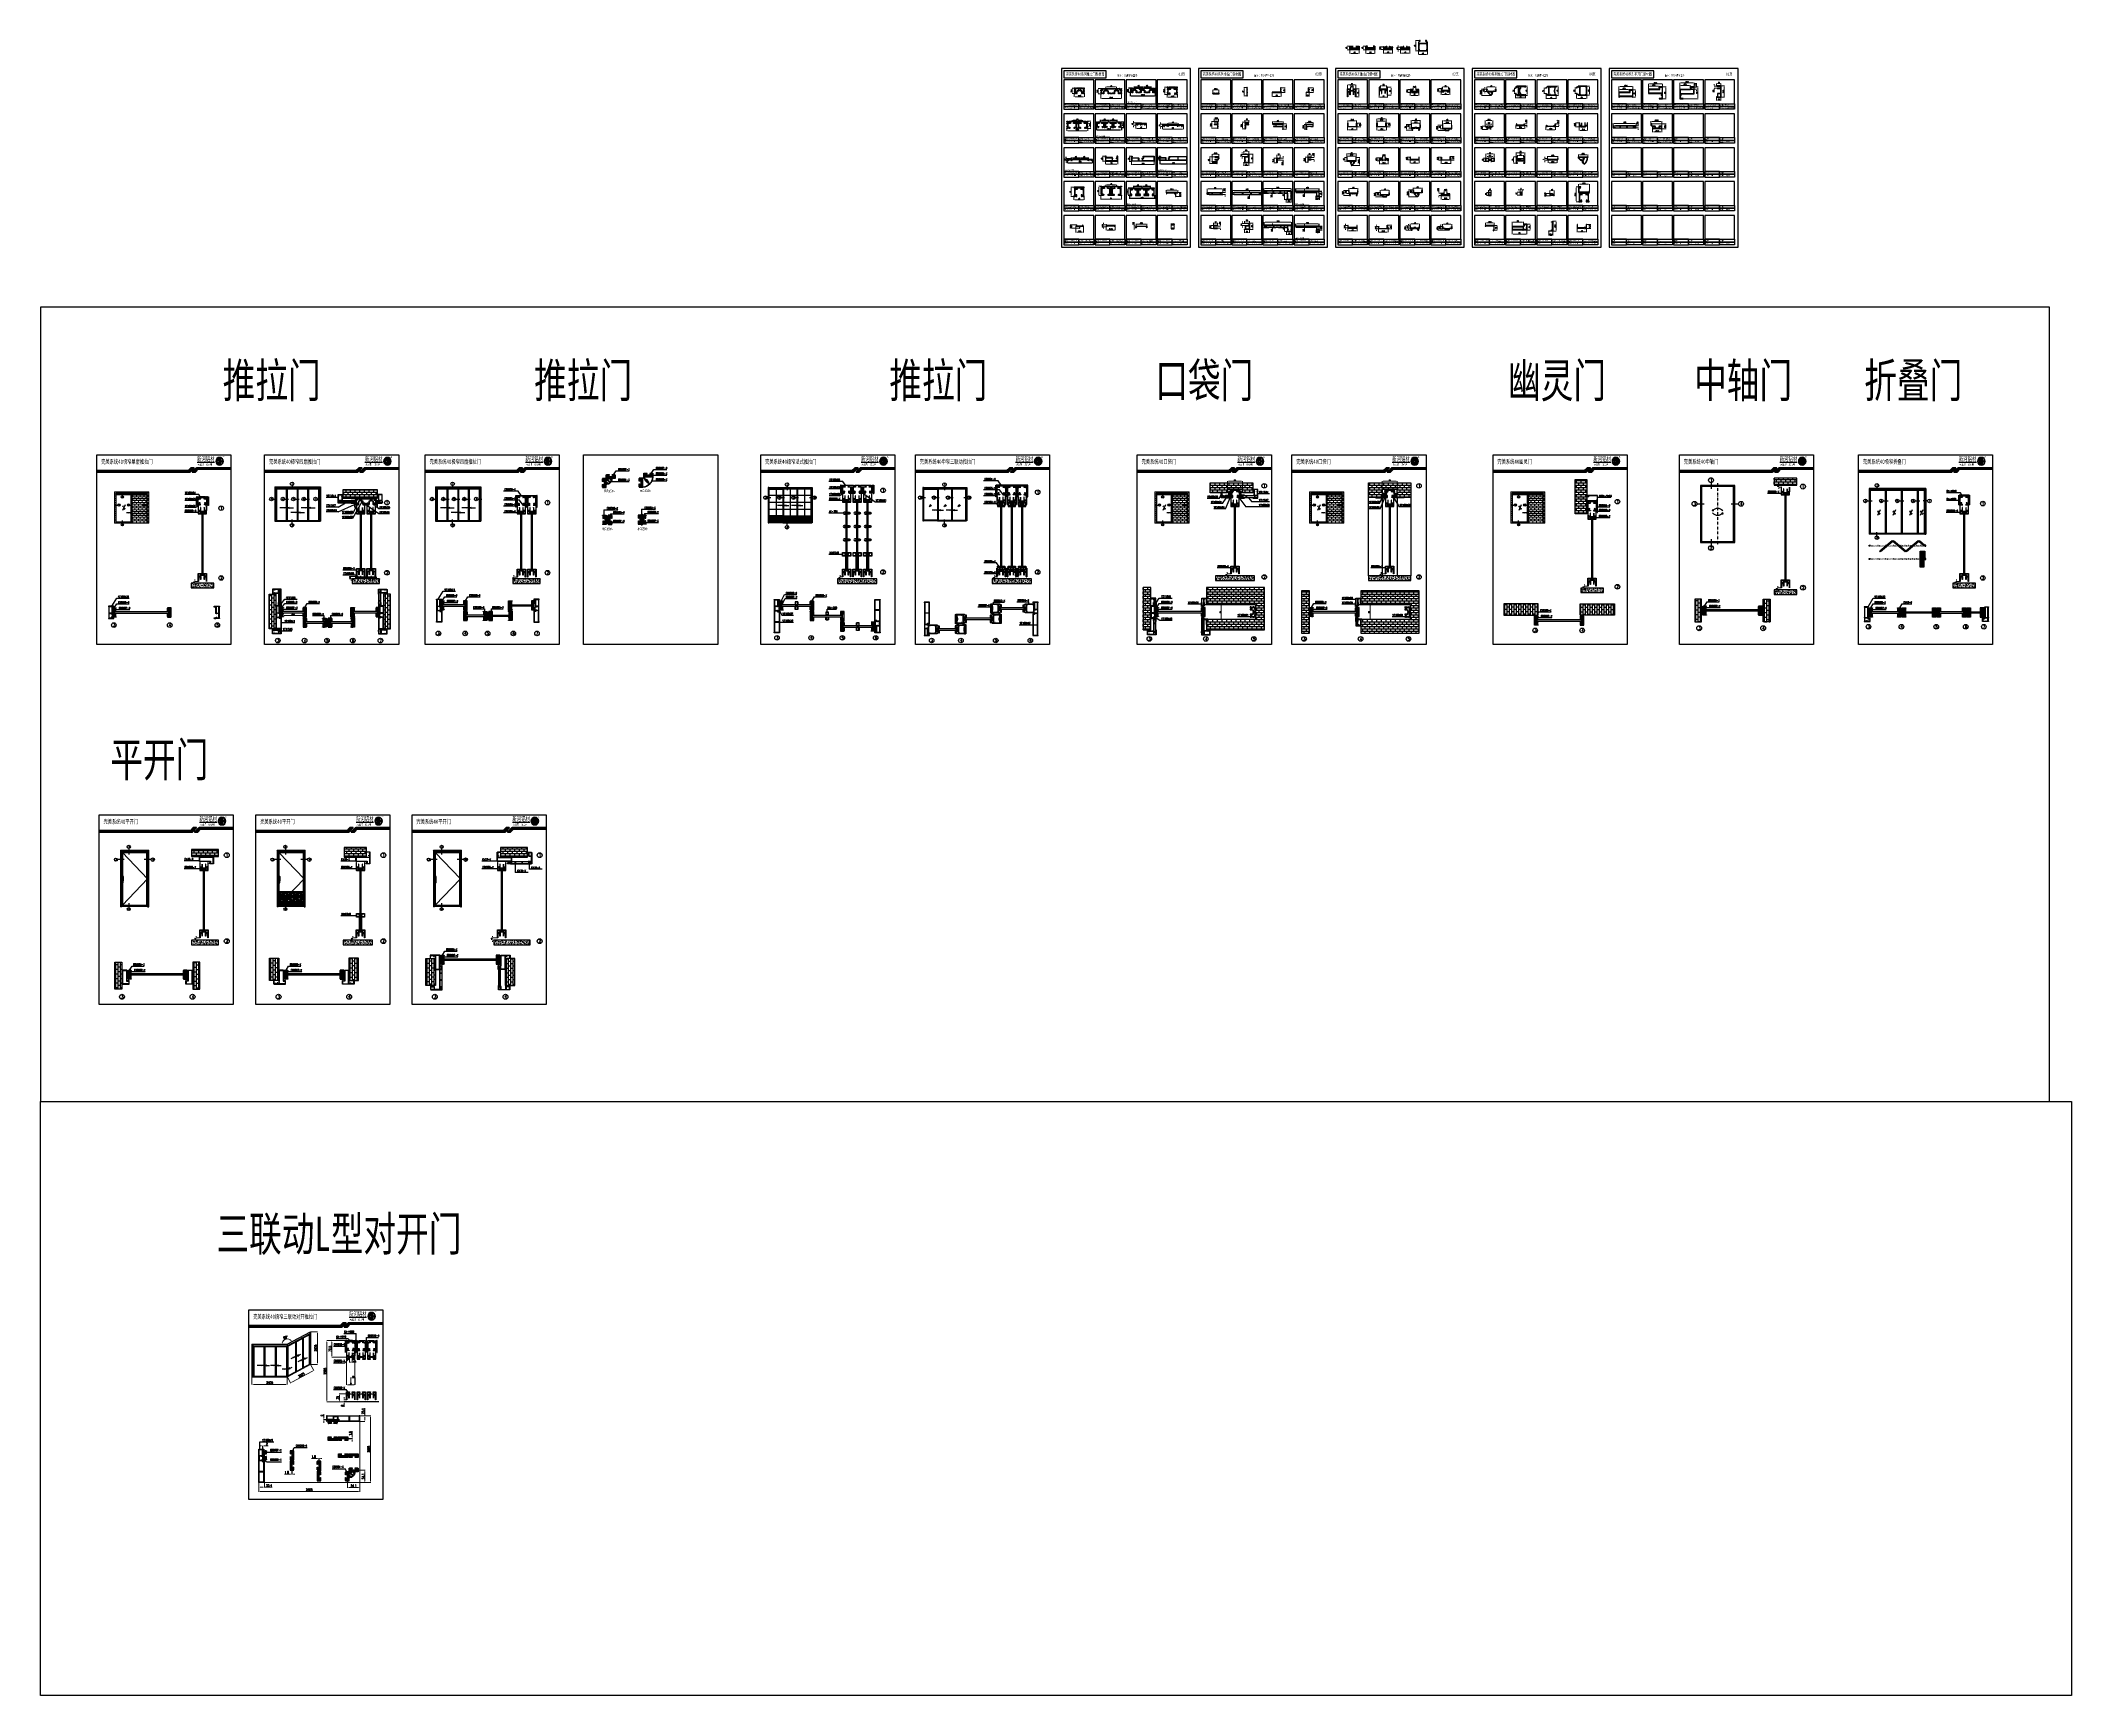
# Model space of a CAD drawing. Header units: millimetres. Extents: x 4423 to 13326, y -1516 to 5738.
import ezdxf

# ---------------------------------------------------------------- set-up
doc = ezdxf.new("R2010")
doc.units = ezdxf.units.MM
doc.header["$LTSCALE"] = 0.5
doc.linetypes.add('ACAD_ISO07W100', pattern=[3, 0, -3])
doc.linetypes.add('ACAD_ISO12W100', pattern=[21, 12, -3, 0, -3, 0, -3])
for name, color, linetype in [('图层1', 1, 'Continuous'), ('墙体', 2, 'Continuous'), ('玻璃', 4, 'Continuous'), ('铝型材', 1, 'Continuous'), ('隔热条', 6, 'Continuous')]:
    doc.layers.add(name, color=color, linetype=linetype)
doc.styles.add('CTXT', font='romand.shx', dxfattribs={"width": 0.7, "height": 5})
doc.styles.get("Standard").update_dxf_attribs({"font": 'swissc.ttf', "height": 3})
doc.styles.add('宋体', font='', dxfattribs={"height": 3})
doc.styles.add('施工图尺寸', font='romand.shx', dxfattribs={"width": 0.7, "height": 10})
doc.styles.add('汇总标注', font='romand.shx', dxfattribs={"width": 0.7, "height": 5})
doc.styles.get('宋体').set_extended_font_data('SimSun')
doc.dimstyles.new('0.6汇总比例', dxfattribs={"dimscale": 0, "dimtxt": 5, "dimasz": 4, "dimexe": 0.7, "dimexo": 0, "dimgap": 1.5, "dimtad": 1, "dimlfac": 1.666667, "dimzin": 9, "dimdsep": 46, "dimtxsty": '汇总标注', "dimcen": 0, "dimclrd": 210, "dimclre": 210, "dimclrt": 151, "dimadec": 0, "dimazin": 2, "dimtfac": 1, "dimtofl": 0, "dimtmove": 0, "dimatfit": 3, "dimfxl": 0, "dimtolj": 1, "dimlwd": 13, "dimlwe": 25, "dimarcsym": 0})
doc.dimstyles.new('0.8汇总比例', dxfattribs={"dimscale": 0, "dimtxt": 5, "dimasz": 4, "dimexe": 0.7, "dimexo": 0, "dimgap": 1.5, "dimtad": 1, "dimlfac": 1.25, "dimzin": 9, "dimdsep": 46, "dimtxsty": '汇总标注', "dimcen": 0, "dimclrd": 181, "dimclre": 171, "dimclrt": 110, "dimadec": 0, "dimazin": 2, "dimtfac": 1, "dimtofl": 0, "dimtmove": 0, "dimatfit": 3, "dimfxl": 0, "dimtolj": 1, "dimlwd": 25, "dimlwe": 25, "dimarcsym": 0})
doc.dimstyles.new('1汇总比例', dxfattribs={"dimscale": 0, "dimtxt": 5, "dimasz": 4, "dimexe": 0.7, "dimexo": 0.625, "dimgap": 1.5, "dimtad": 1, "dimzin": 9, "dimdsep": 46, "dimtxsty": '汇总标注', "dimcen": 0, "dimclrd": 3, "dimclre": 3, "dimclrt": 2, "dimadec": 1, "dimazin": 2, "dimtfac": 1, "dimtofl": 0, "dimtmove": 0, "dimatfit": 3, "dimfxl": 0, "dimtolj": 1, "dimlwd": 13, "dimlwe": 13, "dimarcsym": 0})
doc.dimstyles.new('施工图比例1', dxfattribs={"dimscale": 0, "dimtxt": 10, "dimasz": 6, "dimexe": 0.7, "dimexo": 0.625, "dimgap": 3, "dimtad": 1, "dimzin": 9, "dimdsep": 46, "dimtxsty": '施工图尺寸', "dimcen": 0, "dimclrd": 3, "dimclre": 3, "dimclrt": 2, "dimadec": 1, "dimazin": 2, "dimtfac": 1, "dimtofl": 0, "dimtmove": 0, "dimatfit": 3, "dimfxl": 0, "dimtolj": 1, "dimlwd": 13, "dimlwe": 13, "dimarcsym": 0})
pattern_1 = [(45, (8916.024, 1842.4368), (-2.80633, 2.80633), []), (135, (8916.024, 1842.4368), (-2.80633, -2.80633), [])]
pattern_2 = [(45, (4234.8685, 1842.3816), (-2.80633, 2.80633), []), (135, (4234.8685, 1842.3816), (-2.80633, -2.80633), [])]
pattern_3 = [(45, (6383.543, 1842.4368), (-2.80633, 2.80633), []), (135, (6383.543, 1842.4368), (-2.80633, -2.80633), [])]
pattern_4 = [(45, (3530.9666, 1842.3816), (-2.80633, 2.80633), []), (135, (3530.9666, 1842.3816), (-2.80633, -2.80633), [])]
pattern_5 = [(45, (5705.6674, 1842.4368), (-2.80633, 2.80633), []), (135, (5705.6674, 1842.4368), (-2.80633, -2.80633), [])]
pattern_6 = [(45, (2795.3708, 1842.3816), (-2.80633, 2.80633), []), (135, (2795.3708, 1842.3816), (-2.80633, -2.80633), [])]
pattern_7 = [(45, (7356.0893, 1842.3816), (-2.80633, 2.80633), []), (135, (7356.0893, 1842.3816), (-2.80633, -2.80633), [])]
pattern_8 = [(0, (-1878.107, 0), (0, 10.16), []), (90, (-1878.107, 0), (-10.16, 10.16), [10.16, -10.16])]
pattern_9 = [(45, (8034.3315, 1842.3816), (-2.80633, 2.80633), []), (135, (8034.3315, 1842.3816), (-2.80633, -2.80633), [])]
pattern_10 = [(0, (-1199.865, 0), (0, 10.16), []), (90, (-1199.865, 0), (-10.16, 10.16), [10.16, -10.16])]
pattern_11 = [(45, (10517.948, 1842.3816), (-2.80633, 2.80633), []), (135, (10517.948, 1842.3816), (-2.80633, -2.80633), [])]
pattern_12 = [(45, (3461.546, -1906.0522), (-2.80633, 2.80633), []), (135, (3461.546, -1906.0522), (-2.80633, -2.80633), [])]

# ---------------------------------------------------------------- blocks, each defined once
blk = doc.blocks.new('*D22')
at = {"layer": 'Defpoints', "color": 0, "lineweight": 30, "ltscale": 0.4, "transparency": 16777216}
for p in [(10884.1, 5530.3), (10889.4, 5530.3), (10889.4, 5506.3)]:
    blk.add_point(p, dxfattribs=at)
at = {"layer": '铝型材', "color": 3, "lineweight": 13, "ltscale": 0.4, "transparency": 16777216}
for p, q in [((10888.7, 5530.3), (10883.4, 5530.3)), ((10884.1, 5510.3), (10884.1, 5526.3)), ((10888.7, 5506.3), (10883.4, 5506.3))]:
    blk.add_line(p, q, dxfattribs=at)
at = {"layer": '铝型材', "color": 3, "lineweight": 30, "ltscale": 0.4, "transparency": 16777216}
for points in [[(10883.4, 5526.3), (10884.7, 5526.3), (10884.1, 5530.3)], [(10883.4, 5510.3), (10884.7, 5510.3), (10884.1, 5506.3)]]:
    blk.add_solid(points, dxfattribs=at)
at = {"layer": '铝型材', "color": 2, "ltscale": 0.4, "transparency": 16777216, "insert": (10880.1, 5518.3), "char_height": 5, "attachment_point": 5, "rotation": 90, "style": '汇总标注'}
blk.add_mtext('\\A1;24', dxfattribs=at)
blk = doc.blocks.new('*D23')
at = {"layer": 'Defpoints', "color": 0, "lineweight": 30, "ltscale": 0.4, "transparency": 16777216}
for p in [(10888.3, 5503.3), (10933.3, 5499.8), (10933.3, 5487.4)]:
    blk.add_point(p, dxfattribs=at)
at = {"layer": '铝型材', "color": 3, "lineweight": 13, "ltscale": 0.4, "transparency": 16777216}
for p, q in [((10888.3, 5502.6), (10888.3, 5486.7)), ((10892.3, 5487.4), (10929.3, 5487.4)), ((10933.3, 5499.1), (10933.3, 5486.7))]:
    blk.add_line(p, q, dxfattribs=at)
at = {"layer": '铝型材', "color": 3, "lineweight": 30, "ltscale": 0.4, "transparency": 16777216}
for points in [[(10892.3, 5488.1), (10892.3, 5486.8), (10888.3, 5487.4)], [(10929.3, 5488.1), (10929.3, 5486.8), (10933.3, 5487.4)]]:
    blk.add_solid(points, dxfattribs=at)
at = {"layer": '铝型材', "color": 2, "ltscale": 0.4, "transparency": 16777216, "insert": (10910.8, 5491.4), "char_height": 5, "attachment_point": 5, "style": '汇总标注'}
blk.add_mtext('\\A1;45', dxfattribs=at)
blk = doc.blocks.new('*D24')
at = {"layer": 'Defpoints', "color": 0, "lineweight": 30, "ltscale": 0.4, "transparency": 16777216}
for p in [(10924.1, 5538.3), (10940.6, 5538.3), (10924.1, 5498.3)]:
    blk.add_point(p, dxfattribs=at)
at = {"layer": '铝型材', "color": 3, "lineweight": 13, "ltscale": 0.4, "transparency": 16777216}
for p, q in [((10924.7, 5538.3), (10941.3, 5538.3)), ((10940.6, 5502.3), (10940.6, 5534.3)), ((10924.7, 5498.3), (10941.3, 5498.3))]:
    blk.add_line(p, q, dxfattribs=at)
at = {"layer": '铝型材', "color": 3, "lineweight": 30, "ltscale": 0.4, "transparency": 16777216}
for points in [[(10939.9, 5534.3), (10941.2, 5534.3), (10940.6, 5538.3)], [(10939.9, 5502.3), (10941.2, 5502.3), (10940.6, 5498.3)]]:
    blk.add_solid(points, dxfattribs=at)
at = {"layer": '铝型材', "color": 2, "ltscale": 0.4, "transparency": 16777216, "insert": (10936.6, 5518.3), "char_height": 5, "attachment_point": 5, "rotation": 90, "style": '汇总标注'}
blk.add_mtext('\\A1;40', dxfattribs=at)
blk = doc.blocks.new('*D25')
at = {"layer": 'Defpoints', "color": 0, "lineweight": 30, "ltscale": 0.4, "transparency": 16777216}
for p in [(11057.9, 5537.9), (11057.9, 5497.9), (11076.2, 5497.9)]:
    blk.add_point(p, dxfattribs=at)
at = {"layer": '铝型材', "color": 3, "lineweight": 13, "ltscale": 0.4, "transparency": 16777216}
for p, q in [((11058.5, 5537.9), (11076.9, 5537.9)), ((11076.2, 5533.9), (11076.2, 5501.9)), ((11058.5, 5497.9), (11076.9, 5497.9))]:
    blk.add_line(p, q, dxfattribs=at)
at = {"layer": '铝型材', "color": 3, "lineweight": 30, "ltscale": 0.4, "transparency": 16777216}
for points in [[(11075.5, 5533.9), (11076.9, 5533.9), (11076.2, 5537.9)], [(11075.5, 5501.9), (11076.9, 5501.9), (11076.2, 5497.9)]]:
    blk.add_solid(points, dxfattribs=at)
at = {"layer": '铝型材', "color": 2, "ltscale": 0.4, "transparency": 16777216, "insert": (11072.2, 5517.9), "char_height": 5, "attachment_point": 5, "rotation": 90, "style": '汇总标注'}
blk.add_mtext('\\A1;40', dxfattribs=at)
blk = doc.blocks.new('*D26')
at = {"layer": 'Defpoints', "color": 0, "lineweight": 30, "ltscale": 0.4, "transparency": 16777216}
for p in [(11022.7, 5504.2), (11022.7, 5483.8), (11067.7, 5499.4)]:
    blk.add_point(p, dxfattribs=at)
at = {"layer": '铝型材', "color": 3, "lineweight": 13, "ltscale": 0.4, "transparency": 16777216}
for p, q in [((11022.7, 5503.6), (11022.7, 5483.1)), ((11063.7, 5483.8), (11026.7, 5483.8)), ((11067.7, 5498.7), (11067.7, 5483.1))]:
    blk.add_line(p, q, dxfattribs=at)
at = {"layer": '铝型材', "color": 3, "lineweight": 30, "ltscale": 0.4, "transparency": 16777216}
for points in [[(11026.7, 5484.5), (11026.7, 5483.2), (11022.7, 5483.8)], [(11063.7, 5484.5), (11063.7, 5483.2), (11067.7, 5483.8)]]:
    blk.add_solid(points, dxfattribs=at)
at = {"layer": '铝型材', "color": 2, "ltscale": 0.4, "transparency": 16777216, "insert": (11045.2, 5487.8), "char_height": 5, "attachment_point": 5, "style": '汇总标注'}
blk.add_mtext('\\A1;45', dxfattribs=at)
blk = doc.blocks.new('*D27')
at = {"layer": 'Defpoints', "color": 0, "lineweight": 30, "ltscale": 0.4, "transparency": 16777216}
for p in [(11149.9, 5530.8), (11157.4, 5530.8), (11157.4, 5506.8)]:
    blk.add_point(p, dxfattribs=at)
at = {"layer": '铝型材', "color": 3, "lineweight": 13, "ltscale": 0.4, "transparency": 16777216}
for p, q in [((11156.8, 5530.8), (11149.2, 5530.8)), ((11149.9, 5510.8), (11149.9, 5526.8)), ((11156.8, 5506.8), (11149.2, 5506.8))]:
    blk.add_line(p, q, dxfattribs=at)
at = {"layer": '铝型材', "color": 3, "lineweight": 30, "ltscale": 0.4, "transparency": 16777216}
for points in [[(11149.2, 5526.8), (11150.6, 5526.8), (11149.9, 5530.8)], [(11149.2, 5510.8), (11150.6, 5510.8), (11149.9, 5506.8)]]:
    blk.add_solid(points, dxfattribs=at)
at = {"layer": '铝型材', "color": 2, "ltscale": 0.4, "transparency": 16777216, "insert": (11145.9, 5518.8), "char_height": 5, "attachment_point": 5, "rotation": 90, "style": '汇总标注'}
blk.add_mtext('\\A1;24', dxfattribs=at)
blk = doc.blocks.new('*D28')
at = {"layer": 'Defpoints', "color": 0, "lineweight": 30, "ltscale": 0.4, "transparency": 16777216}
for p in [(11197.2, 5538.8), (11197.2, 5498.8), (11213.1, 5498.8)]:
    blk.add_point(p, dxfattribs=at)
at = {"layer": '铝型材', "color": 3, "lineweight": 13, "ltscale": 0.4, "transparency": 16777216}
for p, q in [((11197.9, 5538.8), (11213.8, 5538.8)), ((11213.1, 5534.8), (11213.1, 5502.8)), ((11197.9, 5498.8), (11213.8, 5498.8))]:
    blk.add_line(p, q, dxfattribs=at)
at = {"layer": '铝型材', "color": 3, "lineweight": 30, "ltscale": 0.4, "transparency": 16777216}
for points in [[(11212.5, 5534.8), (11213.8, 5534.8), (11213.1, 5538.8)], [(11212.5, 5502.8), (11213.8, 5502.8), (11213.1, 5498.8)]]:
    blk.add_solid(points, dxfattribs=at)
at = {"layer": '铝型材', "color": 2, "ltscale": 0.4, "transparency": 16777216, "insert": (11209.1, 5518.8), "char_height": 5, "attachment_point": 5, "rotation": 90, "style": '汇总标注'}
blk.add_mtext('\\A1;40', dxfattribs=at)
blk = doc.blocks.new('*D29')
at = {"layer": 'Defpoints', "color": 0, "lineweight": 30, "ltscale": 0.4, "transparency": 16777216}
for p in [(11156.4, 5505.2), (11156.4, 5484.6), (11201.4, 5506.1)]:
    blk.add_point(p, dxfattribs=at)
at = {"layer": '铝型材', "color": 3, "lineweight": 13, "ltscale": 0.4, "transparency": 16777216}
for p, q in [((11156.4, 5504.6), (11156.4, 5483.9)), ((11197.4, 5484.6), (11160.4, 5484.6)), ((11201.4, 5505.5), (11201.4, 5483.9))]:
    blk.add_line(p, q, dxfattribs=at)
at = {"layer": '铝型材', "color": 3, "lineweight": 30, "ltscale": 0.4, "transparency": 16777216}
for points in [[(11160.4, 5485.3), (11160.4, 5483.9), (11156.4, 5484.6)], [(11197.4, 5485.3), (11197.4, 5483.9), (11201.4, 5484.6)]]:
    blk.add_solid(points, dxfattribs=at)
at = {"layer": '铝型材', "color": 2, "ltscale": 0.4, "transparency": 16777216, "insert": (11178.9, 5488.6), "char_height": 5, "attachment_point": 5, "style": '汇总标注'}
blk.add_mtext('\\A1;45', dxfattribs=at)
blk = doc.blocks.new('*D30')
at = {"layer": 'Defpoints', "color": 0, "lineweight": 30, "ltscale": 0.4, "transparency": 16777216}
for p in [(10756.3, 5362.5), (10788.8, 5387.5), (10788.8, 5362.5)]:
    blk.add_point(p, dxfattribs=at)
at = {"layer": '铝型材', "color": 3, "lineweight": 13, "ltscale": 0.4, "transparency": 16777216}
for p, q in [((10756.3, 5363.1), (10756.3, 5388.2)), ((10760.3, 5387.5), (10784.8, 5387.5)), ((10788.8, 5363.1), (10788.8, 5388.2))]:
    blk.add_line(p, q, dxfattribs=at)
at = {"layer": '铝型材', "color": 3, "lineweight": 30, "ltscale": 0.4, "transparency": 16777216}
for points in [[(10760.3, 5388.1), (10760.3, 5386.8), (10756.3, 5387.5)], [(10784.8, 5388.1), (10784.8, 5386.8), (10788.8, 5387.5)]]:
    blk.add_solid(points, dxfattribs=at)
at = {"layer": '铝型材', "color": 2, "ltscale": 0.4, "transparency": 16777216, "insert": (10772.5, 5391.5), "char_height": 5, "attachment_point": 5, "style": '汇总标注'}
blk.add_mtext('\\A1;32.5', dxfattribs=at)
blk = doc.blocks.new('*D31')
at = {"layer": 'Defpoints', "color": 0, "lineweight": 30, "ltscale": 0.4, "transparency": 16777216}
for p in [(10743.7, 5348.7), (10760.6, 5363.5), (10765.9, 5348.7)]:
    blk.add_point(p, dxfattribs=at)
at = {"layer": '铝型材', "color": 3, "lineweight": 13, "ltscale": 0.4, "transparency": 16777216}
for p, q in [((10759.9, 5363.5), (10743, 5363.5)), ((10765.2, 5348.7), (10743, 5348.7)), ((10743.7, 5359.5), (10743.7, 5352.7))]:
    blk.add_line(p, q, dxfattribs=at)
at = {"layer": '铝型材', "color": 3, "lineweight": 30, "ltscale": 0.4, "transparency": 16777216}
for points in [[(10743, 5359.5), (10744.3, 5359.5), (10743.7, 5363.5)], [(10743, 5352.7), (10744.3, 5352.7), (10743.7, 5348.7)]]:
    blk.add_solid(points, dxfattribs=at)
at = {"layer": '铝型材', "color": 2, "ltscale": 0.4, "transparency": 16777216, "insert": (10739.7, 5356.1), "char_height": 5, "attachment_point": 5, "rotation": 90, "style": '汇总标注'}
blk.add_mtext('\\A1;14.8', dxfattribs=at)
blk = doc.blocks.new('*D32')
at = {"layer": 'Defpoints', "color": 0, "lineweight": 30, "ltscale": 0.4, "transparency": 16777216}
for p in [(10890.8, 5367.2), (10930.2, 5367.3), (10930.2, 5353.6)]:
    blk.add_point(p, dxfattribs=at)
at = {"layer": '铝型材', "color": 3, "lineweight": 13, "ltscale": 0.4, "transparency": 16777216}
for p, q in [((10890.8, 5366.6), (10890.8, 5352.9)), ((10894.8, 5353.6), (10926.2, 5353.6)), ((10930.2, 5366.6), (10930.2, 5352.9))]:
    blk.add_line(p, q, dxfattribs=at)
at = {"layer": '铝型材', "color": 3, "lineweight": 30, "ltscale": 0.4, "transparency": 16777216}
for points in [[(10894.8, 5354.2), (10894.8, 5352.9), (10890.8, 5353.6)], [(10926.2, 5354.2), (10926.2, 5352.9), (10930.2, 5353.6)]]:
    blk.add_solid(points, dxfattribs=at)
at = {"layer": '铝型材', "color": 2, "ltscale": 0.4, "transparency": 16777216, "insert": (10910.5, 5357.6), "char_height": 5, "attachment_point": 5, "style": '汇总标注'}
blk.add_mtext('\\A1;39.4', dxfattribs=at)
blk = doc.blocks.new('*D33')
at = {"layer": 'Defpoints', "color": 0, "lineweight": 30, "ltscale": 0.4, "transparency": 16777216}
for p in [(10923.5, 5366.6), (10927.1, 5373.2), (10938.6, 5373.2)]:
    blk.add_point(p, dxfattribs=at)
at = {"layer": '铝型材', "color": 3, "lineweight": 13, "ltscale": 0.4, "transparency": 16777216}
for p, q in [((10924.1, 5366.6), (10939.3, 5366.6)), ((10927.7, 5373.2), (10939.3, 5373.2)), ((10938.6, 5377.2), (10938.6, 5391.5)), ((10938.6, 5362.6), (10938.6, 5358.6))]:
    blk.add_line(p, q, dxfattribs=at)
at = {"layer": '铝型材', "color": 3, "lineweight": 30, "ltscale": 0.4, "transparency": 16777216}
for points in [[(10938, 5377.2), (10939.3, 5377.2), (10938.6, 5373.2)], [(10938, 5362.6), (10939.3, 5362.6), (10938.6, 5366.6)]]:
    blk.add_solid(points, dxfattribs=at)
at = {"layer": '铝型材', "color": 2, "ltscale": 0.4, "transparency": 16777216, "insert": (10934.6, 5386.3), "char_height": 5, "attachment_point": 5, "rotation": 90, "style": '汇总标注'}
blk.add_mtext('\\A1;6.6', dxfattribs=at)
blk = doc.blocks.new('*D34')
at = {"layer": 'Defpoints', "color": 0, "lineweight": 30, "ltscale": 0.4, "transparency": 16777216}
for p in [(11022.3, 5361.9), (11064.7, 5368.3), (11064.7, 5347.7)]:
    blk.add_point(p, dxfattribs=at)
at = {"layer": '铝型材', "color": 3, "lineweight": 13, "ltscale": 0.4, "transparency": 16777216}
for p, q in [((11022.3, 5361.2), (11022.3, 5347)), ((11026.3, 5347.7), (11060.7, 5347.7)), ((11064.7, 5367.6), (11064.7, 5347))]:
    blk.add_line(p, q, dxfattribs=at)
at = {"layer": '铝型材', "color": 3, "lineweight": 30, "ltscale": 0.4, "transparency": 16777216}
for points in [[(11026.3, 5348.4), (11026.3, 5347.1), (11022.3, 5347.7)], [(11060.7, 5348.4), (11060.7, 5347.1), (11064.7, 5347.7)]]:
    blk.add_solid(points, dxfattribs=at)
at = {"layer": '铝型材', "color": 2, "ltscale": 0.4, "transparency": 16777216, "insert": (11043.5, 5351.7), "char_height": 5, "attachment_point": 5, "style": '汇总标注'}
blk.add_mtext('\\A1;42.4', dxfattribs=at)
blk = doc.blocks.new('*D35')
at = {"layer": 'Defpoints', "color": 0, "lineweight": 30, "ltscale": 0.4, "transparency": 16777216}
for p in [(11059.9, 5361.2), (11063.5, 5372.9), (11078.5, 5372.9)]:
    blk.add_point(p, dxfattribs=at)
at = {"layer": '铝型材', "color": 3, "lineweight": 13, "ltscale": 0.4, "transparency": 16777216}
for p, q in [((11060.6, 5361.2), (11079.2, 5361.2)), ((11064.1, 5372.9), (11079.2, 5372.9)), ((11078.5, 5372.9), (11078.5, 5390.2)), ((11078.5, 5365.2), (11078.5, 5368.9))]:
    blk.add_line(p, q, dxfattribs=at)
at = {"layer": '铝型材', "color": 3, "lineweight": 30, "ltscale": 0.4, "transparency": 16777216}
for points in [[(11077.8, 5368.9), (11079.2, 5368.9), (11078.5, 5372.9)], [(11077.8, 5365.2), (11079.2, 5365.2), (11078.5, 5361.2)]]:
    blk.add_solid(points, dxfattribs=at)
at = {"layer": '铝型材', "color": 2, "ltscale": 0.4, "transparency": 16777216, "insert": (11074.5, 5383.5), "char_height": 5, "attachment_point": 5, "rotation": 90, "style": '汇总标注'}
blk.add_mtext('\\A1;11.7', dxfattribs=at)
blk = doc.blocks.new('*D19')
at = {"layer": 'Defpoints', "color": 0, "lineweight": 30, "ltscale": 0.4, "transparency": 16777216}
for p in [(11013.9, 5529.9), (11023.7, 5529.9), (11023.7, 5505.9)]:
    blk.add_point(p, dxfattribs=at)
at = {"layer": '铝型材', "color": 3, "lineweight": 13, "ltscale": 0.4, "transparency": 16777216}
for p, q in [((11023.1, 5529.9), (11013.2, 5529.9)), ((11013.9, 5509.9), (11013.9, 5525.9)), ((11023.1, 5505.9), (11013.2, 5505.9))]:
    blk.add_line(p, q, dxfattribs=at)
at = {"layer": '铝型材', "color": 3, "lineweight": 30, "ltscale": 0.4, "transparency": 16777216}
for points in [[(11013.3, 5525.9), (11014.6, 5525.9), (11013.9, 5529.9)], [(11013.3, 5509.9), (11014.6, 5509.9), (11013.9, 5505.9)]]:
    blk.add_solid(points, dxfattribs=at)
at = {"layer": '铝型材', "color": 2, "ltscale": 0.4, "transparency": 16777216, "insert": (11009.9, 5517.9), "char_height": 5, "attachment_point": 5, "rotation": 90, "style": '汇总标注'}
blk.add_mtext('\\A1;24', dxfattribs=at)
blk = doc.blocks.new('*D20')
at = {"layer": 'Defpoints', "color": 0, "lineweight": 30, "ltscale": 0.4, "transparency": 16777216}
for p in [(11167.7, 5367.2), (11167.7, 5344.5), (11204.1, 5367.2)]:
    blk.add_point(p, dxfattribs=at)
at = {"layer": '铝型材', "color": 3, "lineweight": 13, "ltscale": 0.4, "transparency": 16777216}
for p, q in [((11167.7, 5366.6), (11167.7, 5343.8)), ((11200.1, 5344.5), (11171.7, 5344.5)), ((11204.1, 5366.6), (11204.1, 5343.8))]:
    blk.add_line(p, q, dxfattribs=at)
at = {"layer": '铝型材', "color": 3, "lineweight": 30, "ltscale": 0.4, "transparency": 16777216}
for points in [[(11171.7, 5345.2), (11171.7, 5343.9), (11167.7, 5344.5)], [(11200.1, 5345.2), (11200.1, 5343.9), (11204.1, 5344.5)]]:
    blk.add_solid(points, dxfattribs=at)
at = {"layer": '铝型材', "color": 2, "ltscale": 0.4, "transparency": 16777216, "insert": (11185.9, 5348.5), "char_height": 5, "attachment_point": 5, "style": '汇总标注'}
blk.add_mtext('\\A1;36.4', dxfattribs=at)
blk = doc.blocks.new('*D21')
at = {"layer": 'Defpoints', "color": 0, "lineweight": 30, "ltscale": 0.4, "transparency": 16777216}
for p in [(11153, 5378.5), (11168.2, 5378.5), (11178.2, 5360.3)]:
    blk.add_point(p, dxfattribs=at)
at = {"layer": '铝型材', "color": 3, "lineweight": 13, "ltscale": 0.4, "transparency": 16777216}
for p, q in [((11167.5, 5378.5), (11152.3, 5378.5)), ((11177.6, 5360.3), (11152.3, 5360.3)), ((11153, 5364.3), (11153, 5374.5))]:
    blk.add_line(p, q, dxfattribs=at)
at = {"layer": '铝型材', "color": 3, "lineweight": 30, "ltscale": 0.4, "transparency": 16777216}
for points in [[(11152.3, 5374.5), (11153.7, 5374.5), (11153, 5378.5)], [(11152.3, 5364.3), (11153.7, 5364.3), (11153, 5360.3)]]:
    blk.add_solid(points, dxfattribs=at)
at = {"layer": '铝型材', "color": 2, "ltscale": 0.4, "transparency": 16777216, "insert": (11149, 5369.4), "char_height": 5, "attachment_point": 5, "rotation": 90, "style": '汇总标注'}
blk.add_mtext('\\A1;18.2', dxfattribs=at)
blk = doc.blocks.new('*D36')
at = {"layer": 'Defpoints', "color": 0, "lineweight": 30, "ltscale": 0.4, "transparency": 16777216}
for p in [(10568.9, 5387.2), (10568.9, 5365.8), (10608.9, 5365.8)]:
    blk.add_point(p, dxfattribs=at)
at = {"layer": '铝型材', "color": 3, "lineweight": 13, "ltscale": 0.4, "transparency": 16777216}
for p, q in [((10568.9, 5366.4), (10568.9, 5387.9)), ((10604.9, 5387.2), (10572.9, 5387.2)), ((10608.9, 5366.4), (10608.9, 5387.9))]:
    blk.add_line(p, q, dxfattribs=at)
at = {"layer": '铝型材', "color": 3, "lineweight": 30, "ltscale": 0.4, "transparency": 16777216}
for points in [[(10572.9, 5387.9), (10572.9, 5386.5), (10568.9, 5387.2)], [(10604.9, 5387.9), (10604.9, 5386.5), (10608.9, 5387.2)]]:
    blk.add_solid(points, dxfattribs=at)
at = {"layer": '铝型材', "color": 2, "ltscale": 0.4, "transparency": 16777216, "insert": (10588.9, 5391.2), "char_height": 5, "attachment_point": 5, "style": '汇总标注'}
blk.add_mtext('\\A1;40', dxfattribs=at)
blk = doc.blocks.new('*D37')
at = {"layer": 'Defpoints', "color": 0, "lineweight": 30, "ltscale": 0.4, "transparency": 16777216}
for p in [(10570.3, 5366.3), (10607.5, 5374.4), (10607.5, 5366.3)]:
    blk.add_point(p, dxfattribs=at)
at = {"layer": '铝型材', "color": 3, "lineweight": 13, "ltscale": 0.4, "transparency": 16777216}
for p, q in [((10570.3, 5366.9), (10570.3, 5375.1)), ((10574.3, 5374.4), (10603.5, 5374.4)), ((10607.5, 5366.9), (10607.5, 5375.1))]:
    blk.add_line(p, q, dxfattribs=at)
at = {"layer": '铝型材', "color": 3, "lineweight": 30, "ltscale": 0.4, "transparency": 16777216}
for points in [[(10574.3, 5375), (10574.3, 5373.7), (10570.3, 5374.4)], [(10603.5, 5375), (10603.5, 5373.7), (10607.5, 5374.4)]]:
    blk.add_solid(points, dxfattribs=at)
at = {"layer": '铝型材', "color": 2, "ltscale": 0.4, "transparency": 16777216, "insert": (10588.9, 5378.4), "char_height": 5, "attachment_point": 5, "style": '汇总标注'}
blk.add_mtext('\\A1;37.2', dxfattribs=at)
blk = doc.blocks.new('*D38')
at = {"layer": 'Defpoints', "color": 0, "lineweight": 30, "ltscale": 0.4, "transparency": 16777216}
for p in [(10768.4, 5363), (10776.6, 5372.7), (10776.6, 5363)]:
    blk.add_point(p, dxfattribs=at)
at = {"layer": '铝型材', "color": 3, "lineweight": 13, "ltscale": 0.4, "transparency": 16777216}
for p, q in [((10764.4, 5372.7), (10760.4, 5372.7)), ((10768.4, 5363.6), (10768.4, 5373.4)), ((10776.6, 5363.6), (10776.6, 5373.4)), ((10780.6, 5372.7), (10784.6, 5372.7))]:
    blk.add_line(p, q, dxfattribs=at)
at = {"layer": '铝型材', "color": 3, "lineweight": 30, "ltscale": 0.4, "transparency": 16777216}
for points in [[(10764.4, 5373.3), (10764.4, 5372), (10768.4, 5372.7)], [(10780.6, 5373.3), (10780.6, 5372), (10776.6, 5372.7)]]:
    blk.add_solid(points, dxfattribs=at)
at = {"layer": '铝型材', "color": 2, "ltscale": 0.4, "transparency": 16777216, "insert": (10772.5, 5376.7), "char_height": 5, "attachment_point": 5, "style": '汇总标注'}
blk.add_mtext('\\A1;8.2', dxfattribs=at)
blk = doc.blocks.new('*D60')
at = {"layer": 'Defpoints', "color": 0, "lineweight": 30, "ltscale": 0.4, "transparency": 16777216}
for p in [(10153, 5362.9), (10153, 5347), (10193, 5362.9)]:
    blk.add_point(p, dxfattribs=at)
at = {"layer": '铝型材', "color": 3, "lineweight": 13, "ltscale": 0.4, "transparency": 16777216}
for p, q in [((10153, 5362.3), (10153, 5346.3)), ((10189, 5347), (10157, 5347)), ((10193, 5362.3), (10193, 5346.3))]:
    blk.add_line(p, q, dxfattribs=at)
at = {"layer": '铝型材', "color": 3, "lineweight": 30, "ltscale": 0.4, "transparency": 16777216}
for points in [[(10157, 5347.7), (10157, 5346.4), (10153, 5347)], [(10189, 5347.7), (10189, 5346.4), (10193, 5347)]]:
    blk.add_solid(points, dxfattribs=at)
at = {"layer": '铝型材', "color": 2, "ltscale": 0.4, "transparency": 16777216, "insert": (10173, 5351), "char_height": 5, "attachment_point": 5, "style": '汇总标注'}
blk.add_mtext('\\A1;40', dxfattribs=at)
blk = doc.blocks.new('*D61')
at = {"layer": 'Defpoints', "color": 0, "lineweight": 30, "ltscale": 0.4, "transparency": 16777216}
for p in [(10281.2, 5362.6), (10281.2, 5346.4), (10323.3, 5362.2)]:
    blk.add_point(p, dxfattribs=at)
at = {"layer": '铝型材', "color": 3, "lineweight": 13, "ltscale": 0.4, "transparency": 16777216}
for p, q in [((10281.2, 5361.9), (10281.2, 5345.7)), ((10319.3, 5346.4), (10285.2, 5346.4)), ((10323.3, 5361.5), (10323.3, 5345.7))]:
    blk.add_line(p, q, dxfattribs=at)
at = {"layer": '铝型材', "color": 3, "lineweight": 30, "ltscale": 0.4, "transparency": 16777216}
for points in [[(10285.2, 5347.1), (10285.2, 5345.8), (10281.2, 5346.4)], [(10319.3, 5347.1), (10319.3, 5345.8), (10323.3, 5346.4)]]:
    blk.add_solid(points, dxfattribs=at)
at = {"layer": '铝型材', "color": 2, "ltscale": 0.4, "transparency": 16777216, "insert": (10302.3, 5350.4), "char_height": 5, "attachment_point": 5, "style": '汇总标注'}
blk.add_mtext('\\A1;42.1', dxfattribs=at)
blk = doc.blocks.new('*D39')
at = {"layer": 'Defpoints', "color": 0, "lineweight": 30, "ltscale": 0.4, "transparency": 16777216}
for p in [(10431.4, 5388.6), (10431.4, 5368.8), (10471.4, 5368.8)]:
    blk.add_point(p, dxfattribs=at)
at = {"layer": '铝型材', "color": 3, "lineweight": 13, "ltscale": 0.4, "transparency": 16777216}
for p, q in [((10431.4, 5369.4), (10431.4, 5389.3)), ((10467.4, 5388.6), (10435.4, 5388.6)), ((10471.4, 5369.4), (10471.4, 5389.3))]:
    blk.add_line(p, q, dxfattribs=at)
at = {"layer": '铝型材', "color": 3, "lineweight": 30, "ltscale": 0.4, "transparency": 16777216}
for points in [[(10435.4, 5389.3), (10435.4, 5388), (10431.4, 5388.6)], [(10467.4, 5389.3), (10467.4, 5388), (10471.4, 5388.6)]]:
    blk.add_solid(points, dxfattribs=at)
at = {"layer": '铝型材', "color": 2, "ltscale": 0.4, "transparency": 16777216, "insert": (10451.4, 5392.6), "char_height": 5, "attachment_point": 5, "style": '汇总标注'}
blk.add_mtext('\\A1;40', dxfattribs=at)
blk = doc.blocks.new('*D40')
at = {"layer": 'Defpoints', "color": 0, "lineweight": 30, "ltscale": 0.4, "transparency": 16777216}
for p in [(10563.4, 5515.7), (10600.4, 5515.7), (10600.4, 5501.4)]:
    blk.add_point(p, dxfattribs=at)
at = {"layer": '铝型材', "color": 3, "lineweight": 13, "ltscale": 0.4, "transparency": 16777216}
for p, q in [((10563.4, 5515.1), (10563.4, 5500.7)), ((10567.4, 5501.4), (10596.4, 5501.4)), ((10600.4, 5515.1), (10600.4, 5500.7))]:
    blk.add_line(p, q, dxfattribs=at)
at = {"layer": '铝型材', "color": 3, "lineweight": 30, "ltscale": 0.4, "transparency": 16777216}
for points in [[(10567.4, 5502.1), (10567.4, 5500.7), (10563.4, 5501.4)], [(10596.4, 5502.1), (10596.4, 5500.7), (10600.4, 5501.4)]]:
    blk.add_solid(points, dxfattribs=at)
at = {"layer": '铝型材', "color": 2, "ltscale": 0.4, "transparency": 16777216, "insert": (10581.9, 5505.4), "char_height": 5, "attachment_point": 5, "style": '汇总标注'}
blk.add_mtext('\\A1;37', dxfattribs=at)
blk = doc.blocks.new('*D41')
at = {"layer": 'Defpoints', "color": 0, "lineweight": 30, "ltscale": 0.4, "transparency": 16777216}
for p in [(10291.3, 5501), (10328.3, 5501), (10328.3, 5490.2)]:
    blk.add_point(p, dxfattribs=at)
at = {"layer": '铝型材', "color": 3, "lineweight": 13, "ltscale": 0.4, "transparency": 16777216}
for p, q in [((10291.3, 5500.4), (10291.3, 5489.5)), ((10295.3, 5490.2), (10324.3, 5490.2)), ((10328.3, 5500.4), (10328.3, 5489.5))]:
    blk.add_line(p, q, dxfattribs=at)
at = {"layer": '铝型材', "color": 3, "lineweight": 30, "ltscale": 0.4, "transparency": 16777216}
for points in [[(10295.3, 5490.9), (10295.3, 5489.6), (10291.3, 5490.2)], [(10324.3, 5490.9), (10324.3, 5489.6), (10328.3, 5490.2)]]:
    blk.add_solid(points, dxfattribs=at)
at = {"layer": '铝型材', "color": 2, "ltscale": 0.4, "transparency": 16777216, "insert": (10309.8, 5494.2), "char_height": 5, "attachment_point": 5, "style": '汇总标注'}
blk.add_mtext('\\A1;37', dxfattribs=at)
blk = doc.blocks.new('*D42')
at = {"layer": 'Defpoints', "color": 0, "lineweight": 30, "ltscale": 0.4, "transparency": 16777216}
for p in [(10165.2, 5533.8), (10165.2, 5526.4), (10176.7, 5526.4)]:
    blk.add_point(p, dxfattribs=at)
at = {"layer": '铝型材', "color": 3, "lineweight": 13, "ltscale": 0.4, "transparency": 16777216}
for p, q in [((10165.2, 5527.1), (10165.2, 5534.5)), ((10172.7, 5533.8), (10169.2, 5533.8)), ((10176.7, 5527.1), (10176.7, 5534.5))]:
    blk.add_line(p, q, dxfattribs=at)
at = {"layer": '铝型材', "color": 3, "lineweight": 30, "ltscale": 0.4, "transparency": 16777216}
for points in [[(10169.2, 5534.4), (10169.2, 5533.1), (10165.2, 5533.8)], [(10172.7, 5534.4), (10172.7, 5533.1), (10176.7, 5533.8)]]:
    blk.add_solid(points, dxfattribs=at)
at = {"layer": '铝型材', "color": 2, "ltscale": 0.4, "transparency": 16777216, "insert": (10171, 5537.8), "char_height": 5, "attachment_point": 5, "style": '汇总标注'}
blk.add_mtext('\\A1;11.5', dxfattribs=at)
blk = doc.blocks.new('*D43')
at = {"layer": 'Defpoints', "color": 0, "lineweight": 30, "ltscale": 0.4, "transparency": 16777216}
for p in [(10152.5, 5523.4), (10189.5, 5544.3), (10189.5, 5523.4)]:
    blk.add_point(p, dxfattribs=at)
at = {"layer": '铝型材', "color": 3, "lineweight": 13, "ltscale": 0.4, "transparency": 16777216}
for p, q in [((10152.5, 5524), (10152.5, 5545)), ((10156.5, 5544.3), (10185.5, 5544.3)), ((10189.5, 5524), (10189.5, 5545))]:
    blk.add_line(p, q, dxfattribs=at)
at = {"layer": '铝型材', "color": 3, "lineweight": 30, "ltscale": 0.4, "transparency": 16777216}
for points in [[(10156.5, 5544.9), (10156.5, 5543.6), (10152.5, 5544.3)], [(10185.5, 5544.9), (10185.5, 5543.6), (10189.5, 5544.3)]]:
    blk.add_solid(points, dxfattribs=at)
at = {"layer": '铝型材', "color": 2, "ltscale": 0.4, "transparency": 16777216, "insert": (10171, 5548.3), "char_height": 5, "attachment_point": 5, "style": '汇总标注'}
blk.add_mtext('\\A1;37', dxfattribs=at)
blk = doc.blocks.new('*D44')
at = {"layer": 'Defpoints', "color": 0, "lineweight": 30, "ltscale": 0.4, "transparency": 16777216}
for p in [(10186.2, 5527.2), (10188.8, 5492.2), (10202.5, 5492.2)]:
    blk.add_point(p, dxfattribs=at)
at = {"layer": '铝型材', "color": 3, "lineweight": 13, "ltscale": 0.4, "transparency": 16777216}
for p, q in [((10186.8, 5527.2), (10203.2, 5527.2)), ((10202.5, 5523.2), (10202.5, 5496.2)), ((10189.4, 5492.2), (10203.2, 5492.2))]:
    blk.add_line(p, q, dxfattribs=at)
at = {"layer": '铝型材', "color": 3, "lineweight": 30, "ltscale": 0.4, "transparency": 16777216}
for points in [[(10201.9, 5523.2), (10203.2, 5523.2), (10202.5, 5527.2)], [(10201.9, 5496.2), (10203.2, 5496.2), (10202.5, 5492.2)]]:
    blk.add_solid(points, dxfattribs=at)
at = {"layer": '铝型材', "color": 2, "ltscale": 0.4, "transparency": 16777216, "insert": (10198.5, 5509.7), "char_height": 5, "attachment_point": 5, "rotation": 90, "style": '汇总标注'}
blk.add_mtext('\\A1;35', dxfattribs=at)
blk = doc.blocks.new('*D45')
at = {"layer": 'Defpoints', "color": 0, "lineweight": 30, "ltscale": 0.4, "transparency": 16777216}
for p in [(10190.2, 5360.5), (10192.3, 5376.5), (10210.5, 5376.5)]:
    blk.add_point(p, dxfattribs=at)
at = {"layer": '铝型材', "color": 3, "lineweight": 13, "ltscale": 0.4, "transparency": 16777216}
for p, q in [((10190.8, 5360.5), (10211.2, 5360.5)), ((10193, 5376.5), (10211.2, 5376.5)), ((10210.5, 5364.5), (10210.5, 5372.5))]:
    blk.add_line(p, q, dxfattribs=at)
at = {"layer": '铝型材', "color": 3, "lineweight": 30, "ltscale": 0.4, "transparency": 16777216}
for points in [[(10209.8, 5372.5), (10211.2, 5372.5), (10210.5, 5376.5)], [(10209.8, 5364.5), (10211.2, 5364.5), (10210.5, 5360.5)]]:
    blk.add_solid(points, dxfattribs=at)
at = {"layer": '铝型材', "color": 2, "ltscale": 0.4, "transparency": 16777216, "insert": (10206.5, 5368.5), "char_height": 5, "attachment_point": 5, "rotation": 90, "style": '汇总标注'}
blk.add_mtext('\\A1;16', dxfattribs=at)
blk = doc.blocks.new('*D46')
at = {"layer": 'Defpoints', "color": 0, "lineweight": 30, "ltscale": 0.4, "transparency": 16777216}
for p in [(10154.4, 5387), (10154.4, 5375.6), (10191.6, 5375.6)]:
    blk.add_point(p, dxfattribs=at)
at = {"layer": '铝型材', "color": 3, "lineweight": 13, "ltscale": 0.4, "transparency": 16777216}
for p, q in [((10154.4, 5376.2), (10154.4, 5387.7)), ((10187.6, 5387), (10158.4, 5387)), ((10191.6, 5376.2), (10191.6, 5387.7))]:
    blk.add_line(p, q, dxfattribs=at)
at = {"layer": '铝型材', "color": 3, "lineweight": 30, "ltscale": 0.4, "transparency": 16777216}
for points in [[(10158.4, 5387.6), (10158.4, 5386.3), (10154.4, 5387)], [(10187.6, 5387.6), (10187.6, 5386.3), (10191.6, 5387)]]:
    blk.add_solid(points, dxfattribs=at)
at = {"layer": '铝型材', "color": 2, "ltscale": 0.4, "transparency": 16777216, "insert": (10173, 5391), "char_height": 5, "attachment_point": 5, "style": '汇总标注'}
blk.add_mtext('\\A1;37.2', dxfattribs=at)
blk = doc.blocks.new('*D47')
at = {"layer": 'Defpoints', "color": 0, "lineweight": 30, "ltscale": 0.4, "transparency": 16777216}
for p in [(10320.3, 5360.8), (10320.5, 5376.8), (10338.9, 5376.8)]:
    blk.add_point(p, dxfattribs=at)
at = {"layer": '铝型材', "color": 3, "lineweight": 13, "ltscale": 0.4, "transparency": 16777216}
for p, q in [((10320.9, 5360.8), (10339.6, 5360.8)), ((10321.2, 5376.8), (10339.6, 5376.8)), ((10338.9, 5364.8), (10338.9, 5372.8))]:
    blk.add_line(p, q, dxfattribs=at)
at = {"layer": '铝型材', "color": 3, "lineweight": 30, "ltscale": 0.4, "transparency": 16777216}
for points in [[(10338.2, 5372.8), (10339.6, 5372.8), (10338.9, 5376.8)], [(10338.2, 5364.8), (10339.6, 5364.8), (10338.9, 5360.8)]]:
    blk.add_solid(points, dxfattribs=at)
at = {"layer": '铝型材', "color": 2, "ltscale": 0.4, "transparency": 16777216, "insert": (10334.9, 5368.8), "char_height": 5, "attachment_point": 5, "rotation": 90, "style": '汇总标注'}
blk.add_mtext('\\A1;16', dxfattribs=at)
blk = doc.blocks.new('*D48')
at = {"layer": 'Defpoints', "color": 0, "lineweight": 30, "ltscale": 0.4, "transparency": 16777216}
for p in [(10282.6, 5385.6), (10282.6, 5375.8), (10319.8, 5375.8)]:
    blk.add_point(p, dxfattribs=at)
at = {"layer": '铝型材', "color": 3, "lineweight": 13, "ltscale": 0.4, "transparency": 16777216}
for p, q in [((10282.6, 5376.4), (10282.6, 5386.3)), ((10315.8, 5385.6), (10286.6, 5385.6)), ((10319.8, 5376.4), (10319.8, 5386.3))]:
    blk.add_line(p, q, dxfattribs=at)
at = {"layer": '铝型材', "color": 3, "lineweight": 30, "ltscale": 0.4, "transparency": 16777216}
for points in [[(10286.6, 5386.2), (10286.6, 5384.9), (10282.6, 5385.6)], [(10315.8, 5386.2), (10315.8, 5384.9), (10319.8, 5385.6)]]:
    blk.add_solid(points, dxfattribs=at)
at = {"layer": '铝型材', "color": 2, "ltscale": 0.4, "transparency": 16777216, "insert": (10301.2, 5389.6), "char_height": 5, "attachment_point": 5, "style": '汇总标注'}
blk.add_mtext('\\A1;37.2', dxfattribs=at)
blk = doc.blocks.new('*D49')
at = {"layer": 'Defpoints', "color": 0, "lineweight": 30, "ltscale": 0.4, "transparency": 16777216}
for p in [(10281.2, 5374.7), (10321.2, 5395.2), (10321.2, 5374.7)]:
    blk.add_point(p, dxfattribs=at)
at = {"layer": '铝型材', "color": 3, "lineweight": 13, "ltscale": 0.4, "transparency": 16777216}
for p, q in [((10281.2, 5375.3), (10281.2, 5395.9)), ((10285.2, 5395.2), (10317.2, 5395.2)), ((10321.2, 5375.3), (10321.2, 5395.9))]:
    blk.add_line(p, q, dxfattribs=at)
at = {"layer": '铝型材', "color": 3, "lineweight": 30, "ltscale": 0.4, "transparency": 16777216}
for points in [[(10285.2, 5395.9), (10285.2, 5394.5), (10281.2, 5395.2)], [(10317.2, 5395.9), (10317.2, 5394.5), (10321.2, 5395.2)]]:
    blk.add_solid(points, dxfattribs=at)
at = {"layer": '铝型材', "color": 2, "ltscale": 0.4, "transparency": 16777216, "insert": (10301.2, 5399.2), "char_height": 5, "attachment_point": 5, "style": '汇总标注'}
blk.add_mtext('\\A1;40', dxfattribs=at)
blk = doc.blocks.new('*D50')
at = {"layer": 'Defpoints', "color": 0, "lineweight": 30, "ltscale": 0.4, "transparency": 16777216}
for p in [(10151.1, 5224.7), (10188.3, 5232.1), (10188.3, 5224.7)]:
    blk.add_point(p, dxfattribs=at)
at = {"layer": '铝型材', "color": 3, "lineweight": 13, "ltscale": 0.4, "transparency": 16777216}
for p, q in [((10151.1, 5225.3), (10151.1, 5232.8)), ((10155.1, 5232.1), (10184.3, 5232.1)), ((10188.3, 5225.3), (10188.3, 5232.8))]:
    blk.add_line(p, q, dxfattribs=at)
at = {"layer": '铝型材', "color": 3, "lineweight": 30, "ltscale": 0.4, "transparency": 16777216}
for points in [[(10155.1, 5232.8), (10155.1, 5231.4), (10151.1, 5232.1)], [(10184.3, 5232.8), (10184.3, 5231.4), (10188.3, 5232.1)]]:
    blk.add_solid(points, dxfattribs=at)
at = {"layer": '铝型材', "color": 2, "ltscale": 0.4, "transparency": 16777216, "insert": (10169.7, 5236.1), "char_height": 5, "attachment_point": 5, "style": '汇总标注'}
blk.add_mtext('\\A1;37.2', dxfattribs=at)
blk = doc.blocks.new('*D51')
at = {"layer": 'Defpoints', "color": 0, "lineweight": 30, "ltscale": 0.4, "transparency": 16777216}
for p in [(10170.9, 5191.3), (10189, 5225.7), (10205.5, 5191.3)]:
    blk.add_point(p, dxfattribs=at)
at = {"layer": '铝型材', "color": 3, "lineweight": 13, "ltscale": 0.4, "transparency": 16777216}
for p, q in [((10171.5, 5191.3), (10206.2, 5191.3)), ((10189.7, 5225.7), (10206.2, 5225.7)), ((10205.5, 5221.7), (10205.5, 5195.3))]:
    blk.add_line(p, q, dxfattribs=at)
at = {"layer": '铝型材', "color": 3, "lineweight": 30, "ltscale": 0.4, "transparency": 16777216}
for points in [[(10204.8, 5221.7), (10206.1, 5221.7), (10205.5, 5225.7)], [(10204.8, 5195.3), (10206.1, 5195.3), (10205.5, 5191.3)]]:
    blk.add_solid(points, dxfattribs=at)
at = {"layer": '铝型材', "color": 2, "ltscale": 0.4, "transparency": 16777216, "insert": (10201.5, 5208.5), "char_height": 5, "attachment_point": 5, "rotation": 90, "style": '汇总标注'}
blk.add_mtext('\\A1;34.36', dxfattribs=at)
blk = doc.blocks.new('*D52')
at = {"layer": 'Defpoints', "color": 0, "lineweight": 30, "ltscale": 0.4, "transparency": 16777216}
for p in [(10432.8, 5376.4), (10432.8, 5370.1), (10470, 5370.1)]:
    blk.add_point(p, dxfattribs=at)
at = {"layer": '铝型材', "color": 3, "lineweight": 13, "ltscale": 0.4, "transparency": 16777216}
for p, q in [((10432.8, 5370.7), (10432.8, 5377.1)), ((10466, 5376.4), (10436.8, 5376.4)), ((10470, 5370.7), (10470, 5377.1))]:
    blk.add_line(p, q, dxfattribs=at)
at = {"layer": '铝型材', "color": 3, "lineweight": 30, "ltscale": 0.4, "transparency": 16777216}
for points in [[(10436.8, 5377), (10436.8, 5375.7), (10432.8, 5376.4)], [(10466, 5377), (10466, 5375.7), (10470, 5376.4)]]:
    blk.add_solid(points, dxfattribs=at)
at = {"layer": '铝型材', "color": 2, "ltscale": 0.4, "transparency": 16777216, "insert": (10451.4, 5380.4), "char_height": 5, "attachment_point": 5, "style": '汇总标注'}
blk.add_mtext('\\A1;37.2', dxfattribs=at)
blk = doc.blocks.new('*D53')
at = {"layer": 'Defpoints', "color": 0, "lineweight": 30, "ltscale": 0.4, "transparency": 16777216}
for p in [(10427.4, 5513.2), (10427.4, 5498), (10464.4, 5513.2)]:
    blk.add_point(p, dxfattribs=at)
at = {"layer": '铝型材', "color": 3, "lineweight": 13, "ltscale": 0.4, "transparency": 16777216}
for p, q in [((10427.4, 5512.5), (10427.4, 5497.3)), ((10460.4, 5498), (10431.4, 5498)), ((10464.4, 5512.5), (10464.4, 5497.3))]:
    blk.add_line(p, q, dxfattribs=at)
at = {"layer": '铝型材', "color": 3, "lineweight": 30, "ltscale": 0.4, "transparency": 16777216}
for points in [[(10431.4, 5498.7), (10431.4, 5497.3), (10427.4, 5498)], [(10460.4, 5498.7), (10460.4, 5497.3), (10464.4, 5498)]]:
    blk.add_solid(points, dxfattribs=at)
at = {"layer": '铝型材', "color": 2, "ltscale": 0.4, "transparency": 16777216, "insert": (10445.9, 5502), "char_height": 5, "attachment_point": 5, "style": '汇总标注'}
blk.add_mtext('\\A1;37', dxfattribs=at)
blk = doc.blocks.new('*D54')
at = {"layer": 'Defpoints', "color": 0, "lineweight": 30, "ltscale": 0.4, "transparency": 16777216}
for p in [(10440.2, 5532.1), (10440.2, 5522.7), (10451.7, 5522.7)]:
    blk.add_point(p, dxfattribs=at)
at = {"layer": '铝型材', "color": 3, "lineweight": 13, "ltscale": 0.4, "transparency": 16777216}
for p, q in [((10440.2, 5523.3), (10440.2, 5532.8)), ((10447.7, 5532.1), (10444.2, 5532.1)), ((10451.7, 5523.3), (10451.7, 5532.8))]:
    blk.add_line(p, q, dxfattribs=at)
at = {"layer": '铝型材', "color": 3, "lineweight": 30, "ltscale": 0.4, "transparency": 16777216}
for points in [[(10444.2, 5532.8), (10444.2, 5531.5), (10440.2, 5532.1)], [(10447.7, 5532.8), (10447.7, 5531.5), (10451.7, 5532.1)]]:
    blk.add_solid(points, dxfattribs=at)
at = {"layer": '铝型材', "color": 2, "ltscale": 0.4, "transparency": 16777216, "insert": (10445.9, 5536.1), "char_height": 5, "attachment_point": 5, "style": '汇总标注'}
blk.add_mtext('\\A1;11.5', dxfattribs=at)
blk = doc.blocks.new('*D55')
at = {"layer": 'Defpoints', "color": 0, "lineweight": 30, "ltscale": 0.4, "transparency": 16777216}
for p in [(10568.9, 5535.5), (10568.9, 5527.2), (10594.9, 5527.2)]:
    blk.add_point(p, dxfattribs=at)
at = {"layer": '铝型材', "color": 3, "lineweight": 13, "ltscale": 0.4, "transparency": 16777216}
for p, q in [((10568.9, 5527.8), (10568.9, 5536.2)), ((10590.9, 5535.5), (10572.9, 5535.5)), ((10594.9, 5527.8), (10594.9, 5536.2))]:
    blk.add_line(p, q, dxfattribs=at)
at = {"layer": '铝型材', "color": 3, "lineweight": 30, "ltscale": 0.4, "transparency": 16777216}
for points in [[(10572.9, 5536.2), (10572.9, 5534.9), (10568.9, 5535.5)], [(10590.9, 5536.2), (10590.9, 5534.9), (10594.9, 5535.5)]]:
    blk.add_solid(points, dxfattribs=at)
at = {"layer": '铝型材', "color": 2, "ltscale": 0.4, "transparency": 16777216, "insert": (10581.9, 5539.5), "char_height": 5, "attachment_point": 5, "style": '汇总标注'}
blk.add_mtext('\\A1;26', dxfattribs=at)
blk = doc.blocks.new('*D56')
at = {"layer": 'Defpoints', "color": 0, "lineweight": 30, "ltscale": 0.4, "transparency": 16777216}
for p in [(10326.1, 5534), (10343, 5534), (10327.6, 5499)]:
    blk.add_point(p, dxfattribs=at)
at = {"layer": '铝型材', "color": 3, "lineweight": 13, "ltscale": 0.4, "transparency": 16777216}
for p, q in [((10326.7, 5534), (10343.7, 5534)), ((10343, 5503), (10343, 5530)), ((10328.2, 5499), (10343.7, 5499))]:
    blk.add_line(p, q, dxfattribs=at)
at = {"layer": '铝型材', "color": 3, "lineweight": 30, "ltscale": 0.4, "transparency": 16777216}
for points in [[(10342.3, 5530), (10343.7, 5530), (10343, 5534)], [(10342.3, 5503), (10343.7, 5503), (10343, 5499)]]:
    blk.add_solid(points, dxfattribs=at)
at = {"layer": '铝型材', "color": 2, "ltscale": 0.4, "transparency": 16777216, "insert": (10339, 5516.5), "char_height": 5, "attachment_point": 5, "rotation": 90, "style": '汇总标注'}
blk.add_mtext('\\A1;35', dxfattribs=at)
blk = doc.blocks.new('*D57')
at = {"layer": 'Defpoints', "color": 0, "lineweight": 30, "ltscale": 0.4, "transparency": 16777216}
for p in [(10296.8, 5540.5), (10296.8, 5533.5), (10322.8, 5533.5)]:
    blk.add_point(p, dxfattribs=at)
at = {"layer": '铝型材', "color": 3, "lineweight": 13, "ltscale": 0.4, "transparency": 16777216}
for p, q in [((10296.8, 5534.1), (10296.8, 5541.2)), ((10318.8, 5540.5), (10300.8, 5540.5)), ((10322.8, 5534.1), (10322.8, 5541.2))]:
    blk.add_line(p, q, dxfattribs=at)
at = {"layer": '铝型材', "color": 3, "lineweight": 30, "ltscale": 0.4, "transparency": 16777216}
for points in [[(10300.8, 5541.2), (10300.8, 5539.9), (10296.8, 5540.5)], [(10318.8, 5541.2), (10318.8, 5539.9), (10322.8, 5540.5)]]:
    blk.add_solid(points, dxfattribs=at)
at = {"layer": '铝型材', "color": 2, "ltscale": 0.4, "transparency": 16777216, "insert": (10309.8, 5544.5), "char_height": 5, "attachment_point": 5, "style": '汇总标注'}
blk.add_mtext('\\A1;26', dxfattribs=at)
blk = doc.blocks.new('*D58')
at = {"layer": 'Defpoints', "color": 0, "lineweight": 30, "ltscale": 0.4, "transparency": 16777216}
for p in [(10416.9, 5523.4), (10431, 5523.4), (10429.3, 5510.9)]:
    blk.add_point(p, dxfattribs=at)
at = {"layer": '铝型材', "color": 3, "lineweight": 13, "ltscale": 0.4, "transparency": 16777216}
for p, q in [((10430.4, 5523.4), (10416.2, 5523.4)), ((10416.9, 5514.9), (10416.9, 5519.4)), ((10428.6, 5510.9), (10416.2, 5510.9))]:
    blk.add_line(p, q, dxfattribs=at)
at = {"layer": '铝型材', "color": 3, "lineweight": 30, "ltscale": 0.4, "transparency": 16777216}
for points in [[(10416.2, 5519.4), (10417.6, 5519.4), (10416.9, 5523.4)], [(10416.2, 5514.9), (10417.6, 5514.9), (10416.9, 5510.9)]]:
    blk.add_solid(points, dxfattribs=at)
at = {"layer": '铝型材', "color": 2, "ltscale": 0.4, "transparency": 16777216, "insert": (10412.9, 5517.1), "char_height": 5, "attachment_point": 5, "rotation": 90, "style": '汇总标注'}
blk.add_mtext('\\A1;12.5', dxfattribs=at)
blk = doc.blocks.new('*D59')
at = {"layer": 'Defpoints', "color": 0, "lineweight": 30, "ltscale": 0.4, "transparency": 16777216}
for p in [(10552.9, 5527.7), (10565.3, 5527.7), (10565.3, 5514.2)]:
    blk.add_point(p, dxfattribs=at)
at = {"layer": '铝型材', "color": 3, "lineweight": 13, "ltscale": 0.4, "transparency": 16777216}
for p, q in [((10564.7, 5527.7), (10552.2, 5527.7)), ((10552.9, 5518.2), (10552.9, 5523.7)), ((10564.7, 5514.2), (10552.2, 5514.2))]:
    blk.add_line(p, q, dxfattribs=at)
at = {"layer": '铝型材', "color": 3, "lineweight": 30, "ltscale": 0.4, "transparency": 16777216}
for points in [[(10552.2, 5523.7), (10553.6, 5523.7), (10552.9, 5527.7)], [(10552.2, 5518.2), (10553.6, 5518.2), (10552.9, 5514.2)]]:
    blk.add_solid(points, dxfattribs=at)
at = {"layer": '铝型材', "color": 2, "ltscale": 0.4, "transparency": 16777216, "insert": (10548.9, 5520.9), "char_height": 5, "attachment_point": 5, "rotation": 90, "style": '汇总标注'}
blk.add_mtext('\\A1;13.5', dxfattribs=at)
blk = doc.blocks.new('*D62')
at = {"layer": 'Defpoints', "color": 0, "lineweight": 30, "ltscale": 0.4, "transparency": 16777216}
for p in [(10140, 5225.7), (10150.4, 5225.7), (10152.1, 5209.7)]:
    blk.add_point(p, dxfattribs=at)
at = {"layer": '铝型材', "color": 3, "lineweight": 13, "ltscale": 0.4, "transparency": 16777216}
for p, q in [((10149.8, 5225.7), (10139.3, 5225.7)), ((10151.4, 5209.7), (10139.3, 5209.7)), ((10140, 5213.7), (10140, 5221.7))]:
    blk.add_line(p, q, dxfattribs=at)
at = {"layer": '铝型材', "color": 3, "lineweight": 30, "ltscale": 0.4, "transparency": 16777216}
for points in [[(10139.3, 5221.7), (10140.6, 5221.7), (10140, 5225.7)], [(10139.3, 5213.7), (10140.6, 5213.7), (10140, 5209.7)]]:
    blk.add_solid(points, dxfattribs=at)
at = {"layer": '铝型材', "color": 2, "ltscale": 0.4, "transparency": 16777216, "insert": (10136, 5217.7), "char_height": 5, "attachment_point": 5, "rotation": 90, "style": '汇总标注'}
blk.add_mtext('\\A1;16', dxfattribs=at)
blk = doc.blocks.new('*D63')
at = {"layer": 'Defpoints', "color": 0, "lineweight": 30, "ltscale": 0.4, "transparency": 16777216}
for p in [(10422.5, 5371), (10432.1, 5371), (10432.9, 5355)]:
    blk.add_point(p, dxfattribs=at)
at = {"layer": '铝型材', "color": 3, "lineweight": 13, "ltscale": 0.4, "transparency": 16777216}
for p, q in [((10431.5, 5371), (10421.8, 5371)), ((10432.2, 5355), (10421.8, 5355)), ((10422.5, 5359), (10422.5, 5367))]:
    blk.add_line(p, q, dxfattribs=at)
at = {"layer": '铝型材', "color": 3, "lineweight": 30, "ltscale": 0.4, "transparency": 16777216}
for points in [[(10421.9, 5367), (10423.2, 5367), (10422.5, 5371)], [(10421.9, 5359), (10423.2, 5359), (10422.5, 5355)]]:
    blk.add_solid(points, dxfattribs=at)
at = {"layer": '铝型材', "color": 2, "ltscale": 0.4, "transparency": 16777216, "insert": (10418.5, 5363), "char_height": 5, "attachment_point": 5, "rotation": 90, "style": '汇总标注'}
blk.add_mtext('\\A1;16', dxfattribs=at)
blk = doc.blocks.new('*D64')
at = {"layer": 'Defpoints', "color": 0, "lineweight": 30, "ltscale": 0.4, "transparency": 16777216}
for p in [(9091, 5212.8), (9145, 5212.8), (9145, 5197.2)]:
    blk.add_point(p, dxfattribs=at)
at = {"layer": '铝型材', "color": 3, "lineweight": 13, "ltscale": 0.4, "transparency": 16777216}
for p, q in [((9091, 5212.1), (9091, 5196.5)), ((9095, 5197.2), (9141, 5197.2)), ((9145, 5212.1), (9145, 5196.5))]:
    blk.add_line(p, q, dxfattribs=at)
at = {"layer": '铝型材', "color": 3, "lineweight": 30, "ltscale": 0.4, "transparency": 16777216}
for points in [[(9095, 5197.8), (9095, 5196.5), (9091, 5197.2)], [(9141, 5197.8), (9141, 5196.5), (9145, 5197.2)]]:
    blk.add_solid(points, dxfattribs=at)
at = {"layer": '铝型材', "color": 2, "ltscale": 0.4, "transparency": 16777216, "insert": (9118, 5201.2), "char_height": 5, "attachment_point": 5, "style": '汇总标注'}
blk.add_mtext('\\A1;54', dxfattribs=at)
blk = doc.blocks.new('*D65')
at = {"layer": 'Defpoints', "color": 0, "lineweight": 30, "ltscale": 0.4, "transparency": 16777216}
for p in [(9079.5, 5232.2), (9092.1, 5209.2), (9092.8, 5232.2)]:
    blk.add_point(p, dxfattribs=at)
at = {"layer": '铝型材', "color": 3, "lineweight": 13, "ltscale": 0.4, "transparency": 16777216}
for p, q in [((9092.2, 5232.2), (9078.8, 5232.2)), ((9091.5, 5209.2), (9078.8, 5209.2)), ((9079.5, 5213.2), (9079.5, 5228.2))]:
    blk.add_line(p, q, dxfattribs=at)
at = {"layer": '铝型材', "color": 3, "lineweight": 30, "ltscale": 0.4, "transparency": 16777216}
for points in [[(9078.8, 5228.2), (9080.1, 5228.2), (9079.5, 5232.2)], [(9078.8, 5213.2), (9080.1, 5213.2), (9079.5, 5209.2)]]:
    blk.add_solid(points, dxfattribs=at)
at = {"layer": '铝型材', "color": 2, "ltscale": 0.4, "transparency": 16777216, "insert": (9075.5, 5220.7), "char_height": 5, "attachment_point": 5, "rotation": 90, "style": '汇总标注'}
blk.add_mtext('\\A1;23', dxfattribs=at)
blk = doc.blocks.new('*D66')
at = {"layer": 'Defpoints', "color": 0, "lineweight": 30, "ltscale": 0.4, "transparency": 16777216}
for p in [(9205.4, 5210.4), (9305.4, 5210.4), (9305.4, 5194.8)]:
    blk.add_point(p, dxfattribs=at)
at = {"layer": '铝型材', "color": 3, "lineweight": 13, "ltscale": 0.4, "transparency": 16777216}
for p, q in [((9205.4, 5209.8), (9205.4, 5194.1)), ((9209.4, 5194.8), (9301.4, 5194.8)), ((9305.4, 5209.8), (9305.4, 5194.1))]:
    blk.add_line(p, q, dxfattribs=at)
at = {"layer": '铝型材', "color": 3, "lineweight": 30, "ltscale": 0.4, "transparency": 16777216}
for points in [[(9209.4, 5195.5), (9209.4, 5194.1), (9205.4, 5194.8)], [(9301.4, 5195.5), (9301.4, 5194.1), (9305.4, 5194.8)]]:
    blk.add_solid(points, dxfattribs=at)
at = {"layer": '铝型材', "color": 2, "ltscale": 0.4, "transparency": 16777216, "insert": (9255.4, 5198.8), "char_height": 5, "attachment_point": 5, "style": '汇总标注'}
blk.add_mtext('\\A1;100', dxfattribs=at)
blk = doc.blocks.new('*D67')
at = {"layer": 'Defpoints', "color": 0, "lineweight": 30, "ltscale": 0.4, "transparency": 16777216}
for p in [(9196.6, 5231.5), (9206.5, 5208.5), (9207, 5231.5)]:
    blk.add_point(p, dxfattribs=at)
at = {"layer": '铝型材', "color": 3, "lineweight": 13, "ltscale": 0.4, "transparency": 16777216}
for p, q in [((9206.4, 5231.5), (9195.9, 5231.5)), ((9205.9, 5208.5), (9195.9, 5208.5)), ((9196.6, 5212.5), (9196.6, 5227.5))]:
    blk.add_line(p, q, dxfattribs=at)
at = {"layer": '铝型材', "color": 3, "lineweight": 30, "ltscale": 0.4, "transparency": 16777216}
for points in [[(9196, 5227.5), (9197.3, 5227.5), (9196.6, 5231.5)], [(9196, 5212.5), (9197.3, 5212.5), (9196.6, 5208.5)]]:
    blk.add_solid(points, dxfattribs=at)
at = {"layer": '铝型材', "color": 2, "ltscale": 0.4, "transparency": 16777216, "insert": (9192.6, 5220), "char_height": 5, "attachment_point": 5, "rotation": 90, "style": '汇总标注'}
blk.add_mtext('\\A1;23', dxfattribs=at)
blk = doc.blocks.new('*D68')
at = {"layer": 'Defpoints', "color": 0, "lineweight": 30, "ltscale": 0.4, "transparency": 16777216}
for p in [(9330.2, 5214.8), (9330.2, 5197.1), (9447, 5214.8)]:
    blk.add_point(p, dxfattribs=at)
at = {"layer": '铝型材', "color": 171, "lineweight": 25, "ltscale": 0.4, "transparency": 16777216}
for p, q in [((9330.2, 5214.8), (9330.2, 5196.4)), ((9447, 5214.8), (9447, 5196.4))]:
    blk.add_line(p, q, dxfattribs=at)
at = {"layer": '铝型材', "color": 181, "lineweight": 25, "ltscale": 0.4, "transparency": 16777216}
blk.add_line((9443, 5197.1), (9334.2, 5197.1), dxfattribs=at)
at = {"layer": '铝型材', "color": 181, "lineweight": 30, "ltscale": 0.4, "transparency": 16777216}
for points in [[(9334.2, 5197.8), (9334.2, 5196.4), (9330.2, 5197.1)], [(9443, 5197.8), (9443, 5196.4), (9447, 5197.1)]]:
    blk.add_solid(points, dxfattribs=at)
at = {"layer": '铝型材', "color": 110, "ltscale": 0.4, "transparency": 16777216, "insert": (9388.6, 5201.1), "char_height": 5, "attachment_point": 5, "style": '汇总标注'}
blk.add_mtext('\\A1;146', dxfattribs=at)
blk = doc.blocks.new('*D69')
at = {"layer": 'Defpoints', "color": 0, "lineweight": 30, "ltscale": 0.4, "transparency": 16777216}
for p in [(9325.8, 5230.8), (9331.1, 5230.8), (9331.1, 5212.4)]:
    blk.add_point(p, dxfattribs=at)
at = {"layer": '铝型材', "color": 171, "lineweight": 25, "ltscale": 0.4, "transparency": 16777216}
for p, q in [((9331.1, 5230.8), (9325.1, 5230.8)), ((9331.1, 5212.4), (9325.1, 5212.4))]:
    blk.add_line(p, q, dxfattribs=at)
at = {"layer": '铝型材', "color": 181, "lineweight": 25, "ltscale": 0.4, "transparency": 16777216}
blk.add_line((9325.8, 5216.4), (9325.8, 5226.8), dxfattribs=at)
at = {"layer": '铝型材', "color": 181, "lineweight": 30, "ltscale": 0.4, "transparency": 16777216}
for points in [[(9325.1, 5226.8), (9326.5, 5226.8), (9325.8, 5230.8)], [(9325.1, 5216.4), (9326.5, 5216.4), (9325.8, 5212.4)]]:
    blk.add_solid(points, dxfattribs=at)
at = {"layer": '铝型材', "color": 110, "ltscale": 0.4, "transparency": 16777216, "insert": (9321.8, 5221.6), "char_height": 5, "attachment_point": 5, "rotation": 90, "style": '汇总标注'}
blk.add_mtext('\\A1;23', dxfattribs=at)
blk = doc.blocks.new('*D76')
at = {"layer": 'Defpoints', "color": 0, "lineweight": 30, "ltscale": 0.4, "transparency": 16777216}
for p in [(8922.6, 5354.3), (8922.6, 5343), (9013.4, 5354.3)]:
    blk.add_point(p, dxfattribs=at)
at = {"layer": '铝型材', "color": 3, "lineweight": 13, "ltscale": 0.4, "transparency": 16777216}
for p, q in [((8922.6, 5353.7), (8922.6, 5342.3)), ((9009.4, 5343), (8926.6, 5343)), ((9013.4, 5353.7), (9013.4, 5342.3))]:
    blk.add_line(p, q, dxfattribs=at)
at = {"layer": '铝型材', "color": 3, "lineweight": 30, "ltscale": 0.4, "transparency": 16777216}
for points in [[(8926.6, 5343.6), (8926.6, 5342.3), (8922.6, 5343)], [(9009.4, 5343.6), (9009.4, 5342.3), (9013.4, 5343)]]:
    blk.add_solid(points, dxfattribs=at)
at = {"layer": '铝型材', "color": 2, "ltscale": 0.4, "transparency": 16777216, "insert": (8968, 5347), "char_height": 5, "attachment_point": 5, "style": '汇总标注'}
blk.add_mtext('\\A1;90.8', dxfattribs=at)
blk = doc.blocks.new('*D77')
at = {"layer": 'Defpoints', "color": 0, "lineweight": 30, "ltscale": 0.4, "transparency": 16777216}
for p in [(9051.4, 5358), (9051.4, 5346.4), (9160.9, 5358)]:
    blk.add_point(p, dxfattribs=at)
at = {"layer": '铝型材', "color": 171, "lineweight": 25, "ltscale": 0.4, "transparency": 16777216}
for p, q in [((9051.4, 5358), (9051.4, 5345.7)), ((9160.9, 5358), (9160.9, 5345.7))]:
    blk.add_line(p, q, dxfattribs=at)
at = {"layer": '铝型材', "color": 181, "lineweight": 25, "ltscale": 0.4, "transparency": 16777216}
blk.add_line((9156.9, 5346.4), (9055.4, 5346.4), dxfattribs=at)
at = {"layer": '铝型材', "color": 181, "lineweight": 30, "ltscale": 0.4, "transparency": 16777216}
for points in [[(9055.4, 5347.1), (9055.4, 5345.8), (9051.4, 5346.4)], [(9156.9, 5347.1), (9156.9, 5345.8), (9160.9, 5346.4)]]:
    blk.add_solid(points, dxfattribs=at)
at = {"layer": '铝型材', "color": 110, "ltscale": 0.4, "transparency": 16777216, "insert": (9106.1, 5350.4), "char_height": 5, "attachment_point": 5, "style": '汇总标注'}
blk.add_mtext('\\A1;136.8', dxfattribs=at)
blk = doc.blocks.new('*D70')
at = {"layer": 'Defpoints', "color": 0, "lineweight": 30, "ltscale": 0.4, "transparency": 16777216}
for p in [(9362.4, 5504), (9407.2, 5504), (9407.2, 5489.8)]:
    blk.add_point(p, dxfattribs=at)
at = {"layer": '铝型材', "color": 3, "lineweight": 13, "ltscale": 0.4, "transparency": 16777216}
for p, q in [((9362.4, 5503.4), (9362.4, 5489.1)), ((9366.4, 5489.8), (9403.2, 5489.8)), ((9407.2, 5503.4), (9407.2, 5489.1))]:
    blk.add_line(p, q, dxfattribs=at)
at = {"layer": '铝型材', "color": 3, "lineweight": 30, "ltscale": 0.4, "transparency": 16777216}
for points in [[(9366.4, 5490.4), (9366.4, 5489.1), (9362.4, 5489.8)], [(9403.2, 5490.4), (9403.2, 5489.1), (9407.2, 5489.8)]]:
    blk.add_solid(points, dxfattribs=at)
at = {"layer": '铝型材', "color": 2, "ltscale": 0.4, "transparency": 16777216, "insert": (9384.8, 5493.8), "char_height": 5, "attachment_point": 5, "style": '汇总标注'}
blk.add_mtext('\\A1;44.8', dxfattribs=at)
blk = doc.blocks.new('*D71')
at = {"layer": 'Defpoints', "color": 0, "lineweight": 30, "ltscale": 0.4, "transparency": 16777216}
for p in [(9010.8, 5353), (9011.2, 5384.5), (9026.3, 5384.5)]:
    blk.add_point(p, dxfattribs=at)
at = {"layer": '铝型材', "color": 3, "lineweight": 13, "ltscale": 0.4, "transparency": 16777216}
for p, q in [((9011.4, 5353), (9027, 5353)), ((9011.8, 5384.5), (9027, 5384.5)), ((9026.3, 5357), (9026.3, 5380.5))]:
    blk.add_line(p, q, dxfattribs=at)
at = {"layer": '铝型材', "color": 3, "lineweight": 30, "ltscale": 0.4, "transparency": 16777216}
for points in [[(9025.6, 5380.5), (9027, 5380.5), (9026.3, 5384.5)], [(9025.6, 5357), (9027, 5357), (9026.3, 5353)]]:
    blk.add_solid(points, dxfattribs=at)
at = {"layer": '铝型材', "color": 2, "ltscale": 0.4, "transparency": 16777216, "insert": (9022.3, 5368.7), "char_height": 5, "attachment_point": 5, "rotation": 90, "style": '汇总标注'}
blk.add_mtext('\\A1;31.5', dxfattribs=at)
blk = doc.blocks.new('*D72')
at = {"layer": 'Defpoints', "color": 0, "lineweight": 30, "ltscale": 0.4, "transparency": 16777216}
for p in [(9158.8, 5356.9), (9159.1, 5382.1), (9171.9, 5382.1)]:
    blk.add_point(p, dxfattribs=at)
at = {"layer": '铝型材', "color": 171, "lineweight": 25, "ltscale": 0.4, "transparency": 16777216}
for p, q in [((9158.8, 5356.9), (9172.6, 5356.9)), ((9159.1, 5382.1), (9172.6, 5382.1))]:
    blk.add_line(p, q, dxfattribs=at)
at = {"layer": '铝型材', "color": 181, "lineweight": 25, "ltscale": 0.4, "transparency": 16777216}
blk.add_line((9171.9, 5360.9), (9171.9, 5378.1), dxfattribs=at)
at = {"layer": '铝型材', "color": 181, "lineweight": 30, "ltscale": 0.4, "transparency": 16777216}
for points in [[(9171.3, 5378.1), (9172.6, 5378.1), (9171.9, 5382.1)], [(9171.3, 5360.9), (9172.6, 5360.9), (9171.9, 5356.9)]]:
    blk.add_solid(points, dxfattribs=at)
at = {"layer": '铝型材', "color": 110, "ltscale": 0.4, "transparency": 16777216, "insert": (9167.9, 5369.5), "char_height": 5, "attachment_point": 5, "rotation": 90, "style": '汇总标注'}
blk.add_mtext('\\A1;31.5', dxfattribs=at)
blk = doc.blocks.new('*D73')
at = {"layer": 'Defpoints', "color": 0, "lineweight": 30, "ltscale": 0.4, "transparency": 16777216}
for p in [(8945, 5382.4), (8991, 5389.1), (8991, 5382.4)]:
    blk.add_point(p, dxfattribs=at)
at = {"layer": '铝型材', "color": 3, "lineweight": 13, "ltscale": 0.4, "transparency": 16777216}
for p, q in [((8945, 5383), (8945, 5389.8)), ((8949, 5389.1), (8987, 5389.1)), ((8991, 5383), (8991, 5389.8))]:
    blk.add_line(p, q, dxfattribs=at)
at = {"layer": '铝型材', "color": 3, "lineweight": 30, "ltscale": 0.4, "transparency": 16777216}
for points in [[(8949, 5389.7), (8949, 5388.4), (8945, 5389.1)], [(8987, 5389.7), (8987, 5388.4), (8991, 5389.1)]]:
    blk.add_solid(points, dxfattribs=at)
at = {"layer": '铝型材', "color": 2, "ltscale": 0.4, "transparency": 16777216, "insert": (8968, 5393.1), "char_height": 5, "attachment_point": 5, "style": '汇总标注'}
blk.add_mtext('\\A1;46', dxfattribs=at)
blk = doc.blocks.new('*D74')
at = {"layer": 'Defpoints', "color": 0, "lineweight": 30, "ltscale": 0.4, "transparency": 16777216}
for p in [(9069.3, 5380.4), (9106.1, 5389.6), (9106.1, 5380.4)]:
    blk.add_point(p, dxfattribs=at)
at = {"layer": '铝型材', "color": 171, "lineweight": 25, "ltscale": 0.4, "transparency": 16777216}
for p, q in [((9069.3, 5380.4), (9069.3, 5390.3)), ((9106.1, 5380.4), (9106.1, 5390.3))]:
    blk.add_line(p, q, dxfattribs=at)
at = {"layer": '铝型材', "color": 181, "lineweight": 25, "ltscale": 0.4, "transparency": 16777216}
blk.add_line((9073.3, 5389.6), (9102.1, 5389.6), dxfattribs=at)
at = {"layer": '铝型材', "color": 181, "lineweight": 30, "ltscale": 0.4, "transparency": 16777216}
for points in [[(9073.3, 5390.3), (9073.3, 5389), (9069.3, 5389.6)], [(9102.1, 5390.3), (9102.1, 5389), (9106.1, 5389.6)]]:
    blk.add_solid(points, dxfattribs=at)
at = {"layer": '铝型材', "color": 110, "ltscale": 0.4, "transparency": 16777216, "insert": (9087.7, 5393.6), "char_height": 5, "attachment_point": 5, "style": '汇总标注'}
blk.add_mtext('\\A1;46', dxfattribs=at)
blk = doc.blocks.new('*D75')
at = {"layer": 'Defpoints', "color": 0, "lineweight": 30, "ltscale": 0.4, "transparency": 16777216}
for p in [(9106.1, 5380.4), (9142.9, 5389.6), (9142.9, 5380.4)]:
    blk.add_point(p, dxfattribs=at)
at = {"layer": '铝型材', "color": 171, "lineweight": 25, "ltscale": 0.4, "transparency": 16777216}
for p, q in [((9106.1, 5380.4), (9106.1, 5390.3)), ((9142.9, 5380.4), (9142.9, 5390.3))]:
    blk.add_line(p, q, dxfattribs=at)
at = {"layer": '铝型材', "color": 181, "lineweight": 25, "ltscale": 0.4, "transparency": 16777216}
blk.add_line((9110.1, 5389.6), (9138.9, 5389.6), dxfattribs=at)
at = {"layer": '铝型材', "color": 181, "lineweight": 30, "ltscale": 0.4, "transparency": 16777216}
for points in [[(9110.1, 5390.3), (9110.1, 5389), (9106.1, 5389.6)], [(9138.9, 5390.3), (9138.9, 5389), (9142.9, 5389.6)]]:
    blk.add_solid(points, dxfattribs=at)
at = {"layer": '铝型材', "color": 110, "ltscale": 0.4, "transparency": 16777216, "insert": (9124.5, 5393.6), "char_height": 5, "attachment_point": 5, "style": '汇总标注'}
blk.add_mtext('\\A1;46', dxfattribs=at)
blk = doc.blocks.new('*D78')
at = {"layer": 'Defpoints', "color": 0, "lineweight": 30, "ltscale": 0.4, "transparency": 16777216}
for p in [(9224.4, 5370.8), (9224.4, 5353.1), (9271.4, 5370.8)]:
    blk.add_point(p, dxfattribs=at)
at = {"layer": '铝型材', "color": 3, "lineweight": 13, "ltscale": 0.4, "transparency": 16777216}
for p, q in [((9224.4, 5370.2), (9224.4, 5352.4)), ((9267.4, 5353.1), (9228.4, 5353.1)), ((9271.4, 5370.2), (9271.4, 5352.4))]:
    blk.add_line(p, q, dxfattribs=at)
at = {"layer": '铝型材', "color": 3, "lineweight": 30, "ltscale": 0.4, "transparency": 16777216}
for points in [[(9228.4, 5353.8), (9228.4, 5352.5), (9224.4, 5353.1)], [(9267.4, 5353.8), (9267.4, 5352.5), (9271.4, 5353.1)]]:
    blk.add_solid(points, dxfattribs=at)
at = {"layer": '铝型材', "color": 2, "ltscale": 0.4, "transparency": 16777216, "insert": (9247.9, 5357.1), "char_height": 5, "attachment_point": 5, "style": '汇总标注'}
blk.add_mtext('\\A1;47', dxfattribs=at)
blk = doc.blocks.new('*D79')
at = {"layer": 'Defpoints', "color": 0, "lineweight": 30, "ltscale": 0.4, "transparency": 16777216}
for p in [(9340.6, 5363.4), (9433.6, 5363.4), (9433.6, 5350.5)]:
    blk.add_point(p, dxfattribs=at)
at = {"layer": '铝型材', "color": 3, "lineweight": 13, "ltscale": 0.4, "transparency": 16777216}
for p, q in [((9340.6, 5362.8), (9340.6, 5349.8)), ((9344.6, 5350.5), (9429.6, 5350.5)), ((9433.6, 5362.8), (9433.6, 5349.8))]:
    blk.add_line(p, q, dxfattribs=at)
at = {"layer": '铝型材', "color": 3, "lineweight": 30, "ltscale": 0.4, "transparency": 16777216}
for points in [[(9344.6, 5351.2), (9344.6, 5349.9), (9340.6, 5350.5)], [(9429.6, 5351.2), (9429.6, 5349.9), (9433.6, 5350.5)]]:
    blk.add_solid(points, dxfattribs=at)
at = {"layer": '铝型材', "color": 2, "ltscale": 0.4, "transparency": 16777216, "insert": (9387.1, 5354.5), "char_height": 5, "attachment_point": 5, "style": '汇总标注'}
blk.add_mtext('\\A1;93', dxfattribs=at)
blk = doc.blocks.new('*D80')
at = {"layer": 'Defpoints', "color": 0, "lineweight": 30, "ltscale": 0.4, "transparency": 16777216}
for p in [(9213.6, 5377.4), (9225.2, 5367.4), (9247.9, 5377.4)]:
    blk.add_point(p, dxfattribs=at)
at = {"layer": '铝型材', "color": 3, "lineweight": 13, "ltscale": 0.4, "transparency": 16777216}
for p, q in [((9247.3, 5377.4), (9212.9, 5377.4)), ((9224.6, 5367.4), (9212.9, 5367.4)), ((9213.6, 5381.4), (9213.6, 5385.4)), ((9213.6, 5363.4), (9213.6, 5359.4))]:
    blk.add_line(p, q, dxfattribs=at)
at = {"layer": '铝型材', "color": 3, "lineweight": 30, "ltscale": 0.4, "transparency": 16777216}
for points in [[(9212.9, 5381.4), (9214.3, 5381.4), (9213.6, 5377.4)], [(9212.9, 5363.4), (9214.3, 5363.4), (9213.6, 5367.4)]]:
    blk.add_solid(points, dxfattribs=at)
at = {"layer": '铝型材', "color": 2, "ltscale": 0.4, "transparency": 16777216, "insert": (9209.6, 5372.4), "char_height": 5, "attachment_point": 5, "rotation": 90, "style": '汇总标注'}
blk.add_mtext('\\A1;10', dxfattribs=at)
blk = doc.blocks.new('*D81')
at = {"layer": 'Defpoints', "color": 0, "lineweight": 30, "ltscale": 0.4, "transparency": 16777216}
for p in [(9332.7, 5371.3), (9341.4, 5361.3), (9364.1, 5371.3)]:
    blk.add_point(p, dxfattribs=at)
at = {"layer": '铝型材', "color": 3, "lineweight": 13, "ltscale": 0.4, "transparency": 16777216}
for p, q in [((9363.5, 5371.3), (9332, 5371.3)), ((9340.8, 5361.3), (9332, 5361.3)), ((9332.7, 5375.3), (9332.7, 5379.3)), ((9332.7, 5357.3), (9332.7, 5353.3))]:
    blk.add_line(p, q, dxfattribs=at)
at = {"layer": '铝型材', "color": 3, "lineweight": 30, "ltscale": 0.4, "transparency": 16777216}
for points in [[(9332, 5375.3), (9333.4, 5375.3), (9332.7, 5371.3)], [(9332, 5357.3), (9333.4, 5357.3), (9332.7, 5361.3)]]:
    blk.add_solid(points, dxfattribs=at)
at = {"layer": '铝型材', "color": 2, "ltscale": 0.4, "transparency": 16777216, "insert": (9328.7, 5366.3), "char_height": 5, "attachment_point": 5, "rotation": 90, "style": '汇总标注'}
blk.add_mtext('\\A1;10', dxfattribs=at)
blk = doc.blocks.new('*D82')
at = {"layer": 'Defpoints', "color": 0, "lineweight": 30, "ltscale": 0.4, "transparency": 16777216}
for p in [(9364.1, 5369.6), (9410.1, 5376.1), (9410.1, 5369.6)]:
    blk.add_point(p, dxfattribs=at)
at = {"layer": '铝型材', "color": 3, "lineweight": 13, "ltscale": 0.4, "transparency": 16777216}
for p, q in [((9364.1, 5370.2), (9364.1, 5376.8)), ((9368.1, 5376.1), (9406.1, 5376.1)), ((9410.1, 5370.2), (9410.1, 5376.8))]:
    blk.add_line(p, q, dxfattribs=at)
at = {"layer": '铝型材', "color": 3, "lineweight": 30, "ltscale": 0.4, "transparency": 16777216}
for points in [[(9368.1, 5376.8), (9368.1, 5375.4), (9364.1, 5376.1)], [(9406.1, 5376.8), (9406.1, 5375.4), (9410.1, 5376.1)]]:
    blk.add_solid(points, dxfattribs=at)
at = {"layer": '铝型材', "color": 2, "ltscale": 0.4, "transparency": 16777216, "insert": (9387.1, 5380.1), "char_height": 5, "attachment_point": 5, "style": '汇总标注'}
blk.add_mtext('\\A1;46', dxfattribs=at)
blk = doc.blocks.new('*D83')
at = {"layer": 'Defpoints', "color": 0, "lineweight": 30, "ltscale": 0.4, "transparency": 16777216}
for p in [(8923.9, 5213.7), (9035.1, 5213.7), (9035.1, 5202.3)]:
    blk.add_point(p, dxfattribs=at)
at = {"layer": '铝型材', "color": 171, "lineweight": 25, "ltscale": 0.4, "transparency": 16777216}
for p, q in [((8923.9, 5213.7), (8923.9, 5201.6)), ((9035.1, 5213.7), (9035.1, 5201.6))]:
    blk.add_line(p, q, dxfattribs=at)
at = {"layer": '铝型材', "color": 181, "lineweight": 25, "ltscale": 0.4, "transparency": 16777216}
blk.add_line((8927.9, 5202.3), (9031.1, 5202.3), dxfattribs=at)
at = {"layer": '铝型材', "color": 181, "lineweight": 30, "ltscale": 0.4, "transparency": 16777216}
for points in [[(8927.9, 5203), (8927.9, 5201.7), (8923.9, 5202.3)], [(9031.1, 5203), (9031.1, 5201.7), (9035.1, 5202.3)]]:
    blk.add_solid(points, dxfattribs=at)
at = {"layer": '铝型材', "color": 110, "ltscale": 0.4, "transparency": 16777216, "insert": (8979.5, 5206.3), "char_height": 5, "attachment_point": 5, "style": '汇总标注'}
blk.add_mtext('\\A1;139', dxfattribs=at)
blk = doc.blocks.new('*D84')
at = {"layer": 'Defpoints', "color": 0, "lineweight": 30, "ltscale": 0.4, "transparency": 16777216}
for p in [(8918.4, 5220.3), (8924.6, 5212.3), (8942.7, 5220.3)]:
    blk.add_point(p, dxfattribs=at)
at = {"layer": '铝型材', "color": 171, "lineweight": 25, "ltscale": 0.4, "transparency": 16777216}
for p, q in [((8942.7, 5220.3), (8917.7, 5220.3)), ((8924.6, 5212.3), (8917.7, 5212.3))]:
    blk.add_line(p, q, dxfattribs=at)
at = {"layer": '铝型材', "color": 181, "lineweight": 25, "ltscale": 0.4, "transparency": 16777216}
for p, q in [((8918.4, 5224.3), (8918.4, 5228.3)), ((8918.4, 5208.3), (8918.4, 5204.3))]:
    blk.add_line(p, q, dxfattribs=at)
at = {"layer": '铝型材', "color": 181, "lineweight": 30, "ltscale": 0.4, "transparency": 16777216}
for points in [[(8917.7, 5224.3), (8919.1, 5224.3), (8918.4, 5220.3)], [(8917.7, 5208.3), (8919.1, 5208.3), (8918.4, 5212.3)]]:
    blk.add_solid(points, dxfattribs=at)
at = {"layer": '铝型材', "color": 110, "ltscale": 0.4, "transparency": 16777216, "insert": (8914.4, 5216.3), "char_height": 5, "attachment_point": 5, "rotation": 90, "style": '汇总标注'}
blk.add_mtext('\\A1;10', dxfattribs=at)
blk = doc.blocks.new('*D85')
at = {"layer": 'Defpoints', "color": 0, "lineweight": 30, "ltscale": 0.4, "transparency": 16777216}
for p in [(8942.7, 5218.9), (8979.5, 5224.6), (8979.5, 5218.9)]:
    blk.add_point(p, dxfattribs=at)
at = {"layer": '铝型材', "color": 171, "lineweight": 25, "ltscale": 0.4, "transparency": 16777216}
for p, q in [((8942.7, 5218.9), (8942.7, 5225.3)), ((8979.5, 5218.9), (8979.5, 5225.3))]:
    blk.add_line(p, q, dxfattribs=at)
at = {"layer": '铝型材', "color": 181, "lineweight": 25, "ltscale": 0.4, "transparency": 16777216}
blk.add_line((8946.7, 5224.6), (8975.5, 5224.6), dxfattribs=at)
at = {"layer": '铝型材', "color": 181, "lineweight": 30, "ltscale": 0.4, "transparency": 16777216}
for points in [[(8946.7, 5225.3), (8946.7, 5224), (8942.7, 5224.6)], [(8975.5, 5225.3), (8975.5, 5224), (8979.5, 5224.6)]]:
    blk.add_solid(points, dxfattribs=at)
at = {"layer": '铝型材', "color": 110, "ltscale": 0.4, "transparency": 16777216, "insert": (8961.1, 5228.6), "char_height": 5, "attachment_point": 5, "style": '汇总标注'}
blk.add_mtext('\\A1;46', dxfattribs=at)
blk = doc.blocks.new('*D86')
at = {"layer": 'Defpoints', "color": 0, "lineweight": 30, "ltscale": 0.4, "transparency": 16777216}
for p in [(8979.5, 5218.9), (9016.3, 5224.6), (9016.3, 5218.9)]:
    blk.add_point(p, dxfattribs=at)
at = {"layer": '铝型材', "color": 171, "lineweight": 25, "ltscale": 0.4, "transparency": 16777216}
for p, q in [((8979.5, 5218.9), (8979.5, 5225.3)), ((9016.3, 5218.9), (9016.3, 5225.3))]:
    blk.add_line(p, q, dxfattribs=at)
at = {"layer": '铝型材', "color": 181, "lineweight": 25, "ltscale": 0.4, "transparency": 16777216}
blk.add_line((8983.5, 5224.6), (9012.3, 5224.6), dxfattribs=at)
at = {"layer": '铝型材', "color": 181, "lineweight": 30, "ltscale": 0.4, "transparency": 16777216}
for points in [[(8983.5, 5225.3), (8983.5, 5224), (8979.5, 5224.6)], [(9012.3, 5225.3), (9012.3, 5224), (9016.3, 5224.6)]]:
    blk.add_solid(points, dxfattribs=at)
at = {"layer": '铝型材', "color": 110, "ltscale": 0.4, "transparency": 16777216, "insert": (8997.9, 5228.6), "char_height": 5, "attachment_point": 5, "style": '汇总标注'}
blk.add_mtext('\\A1;46', dxfattribs=at)
blk = doc.blocks.new('*D87')
at = {"layer": 'Defpoints', "color": 0, "lineweight": 30, "ltscale": 0.4, "transparency": 16777216}
for p in [(8953.3, 5056.5), (8998.3, 5056.5), (8998.3, 5040.6)]:
    blk.add_point(p, dxfattribs=at)
at = {"layer": '铝型材', "color": 3, "lineweight": 13, "ltscale": 0.4, "transparency": 16777216}
for p, q in [((8953.3, 5055.9), (8953.3, 5039.9)), ((8957.3, 5040.6), (8994.3, 5040.6)), ((8998.3, 5055.9), (8998.3, 5039.9))]:
    blk.add_line(p, q, dxfattribs=at)
at = {"layer": '铝型材', "color": 3, "lineweight": 30, "ltscale": 0.4, "transparency": 16777216}
for points in [[(8957.3, 5041.3), (8957.3, 5040), (8953.3, 5040.6)], [(8994.3, 5041.3), (8994.3, 5040), (8998.3, 5040.6)]]:
    blk.add_solid(points, dxfattribs=at)
at = {"layer": '铝型材', "color": 2, "ltscale": 0.4, "transparency": 16777216, "insert": (8975.8, 5044.6), "char_height": 5, "attachment_point": 5, "style": '汇总标注'}
blk.add_mtext('\\A1;45', dxfattribs=at)
blk = doc.blocks.new('*D88')
at = {"layer": 'Defpoints', "color": 0, "lineweight": 30, "ltscale": 0.4, "transparency": 16777216}
for p in [(8940.5, 5096), (8955.4, 5096), (8956.3, 5055)]:
    blk.add_point(p, dxfattribs=at)
at = {"layer": '铝型材', "color": 3, "lineweight": 13, "ltscale": 0.4, "transparency": 16777216}
for p, q in [((8954.8, 5096), (8939.8, 5096)), ((8940.5, 5059), (8940.5, 5092)), ((8955.7, 5055), (8939.8, 5055))]:
    blk.add_line(p, q, dxfattribs=at)
at = {"layer": '铝型材', "color": 3, "lineweight": 30, "ltscale": 0.4, "transparency": 16777216}
for points in [[(8939.8, 5092), (8941.1, 5092), (8940.5, 5096)], [(8939.8, 5059), (8941.1, 5059), (8940.5, 5055)]]:
    blk.add_solid(points, dxfattribs=at)
at = {"layer": '铝型材', "color": 2, "ltscale": 0.4, "transparency": 16777216, "insert": (8936.5, 5075.5), "char_height": 5, "attachment_point": 5, "rotation": 90, "style": '汇总标注'}
blk.add_mtext('\\A1;41', dxfattribs=at)
blk = doc.blocks.new('*D89')
at = {"layer": 'Defpoints', "color": 0, "lineweight": 30, "ltscale": 0.4, "transparency": 16777216}
for p in [(9070.6, 5060.1), (9161.6, 5060.1), (9161.6, 5043.1)]:
    blk.add_point(p, dxfattribs=at)
at = {"layer": '铝型材', "color": 3, "lineweight": 13, "ltscale": 0.4, "transparency": 16777216}
for p, q in [((9070.6, 5059.4), (9070.6, 5042.4)), ((9074.6, 5043.1), (9157.6, 5043.1)), ((9161.6, 5059.4), (9161.6, 5042.4))]:
    blk.add_line(p, q, dxfattribs=at)
at = {"layer": '铝型材', "color": 3, "lineweight": 30, "ltscale": 0.4, "transparency": 16777216}
for points in [[(9074.6, 5043.8), (9074.6, 5042.5), (9070.6, 5043.1)], [(9157.6, 5043.8), (9157.6, 5042.5), (9161.6, 5043.1)]]:
    blk.add_solid(points, dxfattribs=at)
at = {"layer": '铝型材', "color": 2, "ltscale": 0.4, "transparency": 16777216, "insert": (9116.1, 5047.1), "char_height": 5, "attachment_point": 5, "style": '汇总标注'}
blk.add_mtext('\\A1;91', dxfattribs=at)
blk = doc.blocks.new('*D90')
at = {"layer": 'Defpoints', "color": 0, "lineweight": 30, "ltscale": 0.4, "transparency": 16777216}
for p in [(9062.9, 5099.6), (9072.3, 5099.6), (9074.1, 5058.6)]:
    blk.add_point(p, dxfattribs=at)
at = {"layer": '铝型材', "color": 3, "lineweight": 13, "ltscale": 0.4, "transparency": 16777216}
for p, q in [((9071.7, 5099.6), (9062.2, 5099.6)), ((9062.9, 5062.6), (9062.9, 5095.6)), ((9073.5, 5058.6), (9062.2, 5058.6))]:
    blk.add_line(p, q, dxfattribs=at)
at = {"layer": '铝型材', "color": 3, "lineweight": 30, "ltscale": 0.4, "transparency": 16777216}
for points in [[(9062.2, 5095.6), (9063.5, 5095.6), (9062.9, 5099.6)], [(9062.2, 5062.6), (9063.5, 5062.6), (9062.9, 5058.6)]]:
    blk.add_solid(points, dxfattribs=at)
at = {"layer": '铝型材', "color": 2, "ltscale": 0.4, "transparency": 16777216, "insert": (9058.9, 5079.1), "char_height": 5, "attachment_point": 5, "rotation": 90, "style": '汇总标注'}
blk.add_mtext('\\A1;41', dxfattribs=at)
blk = doc.blocks.new('*D91')
at = {"layer": 'Defpoints', "color": 0, "lineweight": 30, "ltscale": 0.4, "transparency": 16777216}
for p in [(9197.2, 5060.4), (9197.2, 5045.9), (9306.8, 5060.4)]:
    blk.add_point(p, dxfattribs=at)
at = {"layer": '铝型材', "color": 171, "lineweight": 25, "ltscale": 0.4, "transparency": 16777216}
for p, q in [((9197.2, 5060.4), (9197.2, 5045.2)), ((9306.8, 5060.4), (9306.8, 5045.2))]:
    blk.add_line(p, q, dxfattribs=at)
at = {"layer": '铝型材', "color": 181, "lineweight": 25, "ltscale": 0.4, "transparency": 16777216}
blk.add_line((9302.8, 5045.9), (9201.2, 5045.9), dxfattribs=at)
at = {"layer": '铝型材', "color": 181, "lineweight": 30, "ltscale": 0.4, "transparency": 16777216}
for points in [[(9201.2, 5046.5), (9201.2, 5045.2), (9197.2, 5045.9)], [(9302.8, 5046.5), (9302.8, 5045.2), (9306.8, 5045.9)]]:
    blk.add_solid(points, dxfattribs=at)
at = {"layer": '铝型材', "color": 110, "ltscale": 0.4, "transparency": 16777216, "insert": (9252, 5049.9), "char_height": 5, "attachment_point": 5, "style": '汇总标注'}
blk.add_mtext('\\A1;137', dxfattribs=at)
blk = doc.blocks.new('*D92')
at = {"layer": 'Defpoints', "color": 0, "lineweight": 30, "ltscale": 0.4, "transparency": 16777216}
for p in [(9191.5, 5092), (9198.6, 5092), (9200, 5059.2)]:
    blk.add_point(p, dxfattribs=at)
at = {"layer": '铝型材', "color": 171, "lineweight": 25, "ltscale": 0.4, "transparency": 16777216}
for p, q in [((9198.6, 5092), (9190.8, 5092)), ((9200, 5059.2), (9190.8, 5059.2))]:
    blk.add_line(p, q, dxfattribs=at)
at = {"layer": '铝型材', "color": 181, "lineweight": 25, "ltscale": 0.4, "transparency": 16777216}
blk.add_line((9191.5, 5063.2), (9191.5, 5088), dxfattribs=at)
at = {"layer": '铝型材', "color": 181, "lineweight": 30, "ltscale": 0.4, "transparency": 16777216}
for points in [[(9190.8, 5088), (9192.1, 5088), (9191.5, 5092)], [(9190.8, 5063.2), (9192.1, 5063.2), (9191.5, 5059.2)]]:
    blk.add_solid(points, dxfattribs=at)
at = {"layer": '铝型材', "color": 110, "ltscale": 0.4, "transparency": 16777216, "insert": (9187.5, 5075.6), "char_height": 5, "attachment_point": 5, "rotation": 90, "style": '汇总标注'}
blk.add_mtext('\\A1;41', dxfattribs=at)
blk = doc.blocks.new('*D93')
at = {"layer": 'Defpoints', "color": 0, "lineweight": 30, "ltscale": 0.4, "transparency": 16777216}
for p in [(9356.7, 5082.1), (9356.7, 5071.3), (9408, 5071.3)]:
    blk.add_point(p, dxfattribs=at)
at = {"layer": '铝型材', "color": 3, "lineweight": 13, "ltscale": 0.4, "transparency": 16777216}
for p, q in [((9356.7, 5071.9), (9356.7, 5082.8)), ((9404, 5082.1), (9360.7, 5082.1)), ((9408, 5071.9), (9408, 5082.8))]:
    blk.add_line(p, q, dxfattribs=at)
at = {"layer": '铝型材', "color": 3, "lineweight": 30, "ltscale": 0.4, "transparency": 16777216}
for points in [[(9360.7, 5082.8), (9360.7, 5081.4), (9356.7, 5082.1)], [(9404, 5082.8), (9404, 5081.4), (9408, 5082.1)]]:
    blk.add_solid(points, dxfattribs=at)
at = {"layer": '铝型材', "color": 2, "ltscale": 0.4, "transparency": 16777216, "insert": (9382.4, 5086.1), "char_height": 5, "attachment_point": 5, "style": '汇总标注'}
blk.add_mtext('\\A1;51.3', dxfattribs=at)
blk = doc.blocks.new('*D94')
at = {"layer": 'Defpoints', "color": 0, "lineweight": 30, "ltscale": 0.4, "transparency": 16777216}
for p in [(9399.2, 5054.5), (9406.2, 5071.8), (9422.4, 5071.8)]:
    blk.add_point(p, dxfattribs=at)
at = {"layer": '铝型材', "color": 3, "lineweight": 13, "ltscale": 0.4, "transparency": 16777216}
for p, q in [((9399.8, 5054.5), (9423.1, 5054.5)), ((9406.9, 5071.8), (9423.1, 5071.8)), ((9422.4, 5058.5), (9422.4, 5067.8))]:
    blk.add_line(p, q, dxfattribs=at)
at = {"layer": '铝型材', "color": 3, "lineweight": 30, "ltscale": 0.4, "transparency": 16777216}
for points in [[(9421.8, 5067.8), (9423.1, 5067.8), (9422.4, 5071.8)], [(9421.8, 5058.5), (9423.1, 5058.5), (9422.4, 5054.5)]]:
    blk.add_solid(points, dxfattribs=at)
at = {"layer": '铝型材', "color": 2, "ltscale": 0.4, "transparency": 16777216, "insert": (9418.4, 5063.2), "char_height": 5, "attachment_point": 5, "rotation": 90, "style": '汇总标注'}
blk.add_mtext('\\A1;17.3', dxfattribs=at)
blk = doc.blocks.new('*D95')
at = {"layer": 'Defpoints', "color": 0, "lineweight": 30, "ltscale": 0.4, "transparency": 16777216}
for p in [(9093.1, 5096.8), (9139.1, 5105.9), (9139.1, 5096.8)]:
    blk.add_point(p, dxfattribs=at)
at = {"layer": '铝型材', "color": 3, "lineweight": 13, "ltscale": 0.4, "transparency": 16777216}
for p, q in [((9093.1, 5097.4), (9093.1, 5106.6)), ((9097.1, 5105.9), (9135.1, 5105.9)), ((9139.1, 5097.4), (9139.1, 5106.6))]:
    blk.add_line(p, q, dxfattribs=at)
at = {"layer": '铝型材', "color": 3, "lineweight": 30, "ltscale": 0.4, "transparency": 16777216}
for points in [[(9097.1, 5106.5), (9097.1, 5105.2), (9093.1, 5105.9)], [(9135.1, 5106.5), (9135.1, 5105.2), (9139.1, 5105.9)]]:
    blk.add_solid(points, dxfattribs=at)
at = {"layer": '铝型材', "color": 2, "ltscale": 0.4, "transparency": 16777216, "insert": (9116.1, 5109.9), "char_height": 5, "attachment_point": 5, "style": '汇总标注'}
blk.add_mtext('\\A1;46', dxfattribs=at)
blk = doc.blocks.new('*D96')
at = {"layer": 'Defpoints', "color": 0, "lineweight": 30, "ltscale": 0.4, "transparency": 16777216}
for p in [(9215.2, 5089.7), (9252, 5100.4), (9252, 5089.7)]:
    blk.add_point(p, dxfattribs=at)
at = {"layer": '铝型材', "color": 171, "lineweight": 25, "ltscale": 0.4, "transparency": 16777216}
for p, q in [((9215.2, 5089.7), (9215.2, 5101.1)), ((9252, 5089.7), (9252, 5101.1))]:
    blk.add_line(p, q, dxfattribs=at)
at = {"layer": '铝型材', "color": 181, "lineweight": 25, "ltscale": 0.4, "transparency": 16777216}
blk.add_line((9219.2, 5100.4), (9248, 5100.4), dxfattribs=at)
at = {"layer": '铝型材', "color": 181, "lineweight": 30, "ltscale": 0.4, "transparency": 16777216}
for points in [[(9219.2, 5101.1), (9219.2, 5099.7), (9215.2, 5100.4)], [(9248, 5101.1), (9248, 5099.7), (9252, 5100.4)]]:
    blk.add_solid(points, dxfattribs=at)
at = {"layer": '铝型材', "color": 110, "ltscale": 0.4, "transparency": 16777216, "insert": (9233.6, 5104.4), "char_height": 5, "attachment_point": 5, "style": '汇总标注'}
blk.add_mtext('\\A1;46', dxfattribs=at)
blk = doc.blocks.new('*D97')
at = {"layer": 'Defpoints', "color": 0, "lineweight": 30, "ltscale": 0.4, "transparency": 16777216}
for p in [(9252, 5089.7), (9288.8, 5100.4), (9288.8, 5089.7)]:
    blk.add_point(p, dxfattribs=at)
at = {"layer": '铝型材', "color": 171, "lineweight": 25, "ltscale": 0.4, "transparency": 16777216}
for p, q in [((9252, 5089.7), (9252, 5101.1)), ((9288.8, 5089.7), (9288.8, 5101.1))]:
    blk.add_line(p, q, dxfattribs=at)
at = {"layer": '铝型材', "color": 181, "lineweight": 25, "ltscale": 0.4, "transparency": 16777216}
blk.add_line((9256, 5100.4), (9284.8, 5100.4), dxfattribs=at)
at = {"layer": '铝型材', "color": 181, "lineweight": 30, "ltscale": 0.4, "transparency": 16777216}
for points in [[(9256, 5101.1), (9256, 5099.7), (9252, 5100.4)], [(9284.8, 5101.1), (9284.8, 5099.7), (9288.8, 5100.4)]]:
    blk.add_solid(points, dxfattribs=at)
at = {"layer": '铝型材', "color": 110, "ltscale": 0.4, "transparency": 16777216, "insert": (9270.4, 5104.4), "char_height": 5, "attachment_point": 5, "style": '汇总标注'}
blk.add_mtext('\\A1;46', dxfattribs=at)
blk = doc.blocks.new('*D98')
at = {"layer": 'Defpoints', "color": 0, "lineweight": 30, "ltscale": 0.4, "transparency": 16777216}
for p in [(8961.6, 4924.9), (8994.8, 4924.9), (8994.8, 4898)]:
    blk.add_point(p, dxfattribs=at)
at = {"layer": '铝型材', "color": 3, "lineweight": 13, "ltscale": 0.4, "transparency": 16777216}
for p, q in [((8961.6, 4924.3), (8961.6, 4897.3)), ((8965.6, 4898), (8990.8, 4898)), ((8994.8, 4924.3), (8994.8, 4897.3))]:
    blk.add_line(p, q, dxfattribs=at)
at = {"layer": '铝型材', "color": 3, "lineweight": 30, "ltscale": 0.4, "transparency": 16777216}
for points in [[(8965.6, 4898.7), (8965.6, 4897.3), (8961.6, 4898)], [(8990.8, 4898.7), (8990.8, 4897.3), (8994.8, 4898)]]:
    blk.add_solid(points, dxfattribs=at)
at = {"layer": '铝型材', "color": 2, "ltscale": 0.4, "transparency": 16777216, "insert": (8978.2, 4902), "char_height": 5, "attachment_point": 5, "style": '汇总标注'}
blk.add_mtext('\\A1;33.2', dxfattribs=at)
blk = doc.blocks.new('*D99')
at = {"layer": 'Defpoints', "color": 0, "lineweight": 30, "ltscale": 0.4, "transparency": 16777216}
for p in [(8943.4, 4930.3), (8964.5, 4930.3), (8978.2, 4916.3)]:
    blk.add_point(p, dxfattribs=at)
at = {"layer": '铝型材', "color": 3, "lineweight": 13, "ltscale": 0.4, "transparency": 16777216}
for p, q in [((8963.9, 4930.3), (8942.7, 4930.3)), ((8977.5, 4916.3), (8942.7, 4916.3)), ((8943.4, 4920.3), (8943.4, 4926.3))]:
    blk.add_line(p, q, dxfattribs=at)
at = {"layer": '铝型材', "color": 3, "lineweight": 30, "ltscale": 0.4, "transparency": 16777216}
for points in [[(8942.8, 4926.3), (8944.1, 4926.3), (8943.4, 4930.3)], [(8942.8, 4920.3), (8944.1, 4920.3), (8943.4, 4916.3)]]:
    blk.add_solid(points, dxfattribs=at)
at = {"layer": '铝型材', "color": 2, "ltscale": 0.4, "transparency": 16777216, "insert": (8939.4, 4923.3), "char_height": 5, "attachment_point": 5, "rotation": 90, "style": '汇总标注'}
blk.add_mtext('\\A1;13.94', dxfattribs=at)
blk = doc.blocks.new('*D100')
at = {"layer": 'Defpoints', "color": 0, "lineweight": 30, "ltscale": 0.4, "transparency": 16777216}
for p in [(9094.6, 4926.4), (9134.5, 4926.4), (9134.5, 4907.5)]:
    blk.add_point(p, dxfattribs=at)
at = {"layer": '铝型材', "color": 3, "lineweight": 13, "ltscale": 0.4, "transparency": 16777216}
for p, q in [((9094.6, 4925.8), (9094.6, 4906.8)), ((9098.6, 4907.5), (9130.5, 4907.5)), ((9134.5, 4925.8), (9134.5, 4906.8))]:
    blk.add_line(p, q, dxfattribs=at)
at = {"layer": '铝型材', "color": 3, "lineweight": 30, "ltscale": 0.4, "transparency": 16777216}
for points in [[(9098.6, 4908.2), (9098.6, 4906.8), (9094.6, 4907.5)], [(9130.5, 4908.2), (9130.5, 4906.8), (9134.5, 4907.5)]]:
    blk.add_solid(points, dxfattribs=at)
at = {"layer": '铝型材', "color": 2, "ltscale": 0.4, "transparency": 16777216, "insert": (9114.6, 4911.5), "char_height": 5, "attachment_point": 5, "style": '汇总标注'}
blk.add_mtext('\\A1;39.85', dxfattribs=at)
blk = doc.blocks.new('*D101')
at = {"layer": 'Defpoints', "color": 0, "lineweight": 30, "ltscale": 0.4, "transparency": 16777216}
for p in [(9083, 4930.8), (9097, 4930.8), (9097, 4922.1)]:
    blk.add_point(p, dxfattribs=at)
at = {"layer": '铝型材', "color": 3, "lineweight": 13, "ltscale": 0.4, "transparency": 16777216}
for p, q in [((9096.4, 4930.8), (9082.3, 4930.8)), ((9096.4, 4922.1), (9082.3, 4922.1)), ((9083, 4934.8), (9083, 4938.8)), ((9083, 4918.1), (9083, 4914.1))]:
    blk.add_line(p, q, dxfattribs=at)
at = {"layer": '铝型材', "color": 3, "lineweight": 30, "ltscale": 0.4, "transparency": 16777216}
for points in [[(9082.4, 4934.8), (9083.7, 4934.8), (9083, 4930.8)], [(9082.4, 4918.1), (9083.7, 4918.1), (9083, 4922.1)]]:
    blk.add_solid(points, dxfattribs=at)
at = {"layer": '铝型材', "color": 2, "ltscale": 0.4, "transparency": 16777216, "insert": (9079, 4926.4), "char_height": 5, "attachment_point": 5, "rotation": 90, "style": '汇总标注'}
blk.add_mtext('\\A1;8.72', dxfattribs=at)
blk = doc.blocks.new('*D102')
at = {"layer": 'Defpoints', "color": 0, "lineweight": 30, "ltscale": 0.4, "transparency": 16777216}
for p in [(10782.4, 5081.5), (10770.4, 5070.7), (10782.4, 5070.7)]:
    blk.add_point(p, dxfattribs=at)
at = {"layer": '铝型材', "color": 3, "lineweight": 13, "ltscale": 0.4, "transparency": 16777216}
for p, q in [((10770.4, 5071.3), (10770.4, 5082.2)), ((10774.4, 5081.5), (10778.4, 5081.5)), ((10782.4, 5071.3), (10782.4, 5082.2))]:
    blk.add_line(p, q, dxfattribs=at)
at = {"layer": '铝型材', "color": 3, "lineweight": 30, "ltscale": 0.4, "transparency": 16777216}
for points in [[(10774.4, 5082.2), (10774.4, 5080.9), (10770.4, 5081.5)], [(10778.4, 5082.2), (10778.4, 5080.9), (10782.4, 5081.5)]]:
    blk.add_solid(points, dxfattribs=at)
at = {"layer": '铝型材', "color": 2, "ltscale": 0.4, "transparency": 16777216, "insert": (10776.4, 5085.5), "char_height": 5, "attachment_point": 5, "style": '汇总标注'}
blk.add_mtext('\\A1;12', dxfattribs=at)
blk = doc.blocks.new('*D103')
at = {"layer": 'Defpoints', "color": 0, "lineweight": 30, "ltscale": 0.4, "transparency": 16777216}
for p in [(10762.9, 5072.8), (10770.7, 5058.8), (10772.3, 5072.8)]:
    blk.add_point(p, dxfattribs=at)
at = {"layer": '铝型材', "color": 3, "lineweight": 13, "ltscale": 0.4, "transparency": 16777216}
for p, q in [((10771.7, 5072.8), (10762.2, 5072.8)), ((10770.1, 5058.8), (10762.2, 5058.8)), ((10762.9, 5062.8), (10762.9, 5068.8))]:
    blk.add_line(p, q, dxfattribs=at)
at = {"layer": '铝型材', "color": 3, "lineweight": 30, "ltscale": 0.4, "transparency": 16777216}
for points in [[(10762.3, 5068.8), (10763.6, 5068.8), (10762.9, 5072.8)], [(10762.3, 5062.8), (10763.6, 5062.8), (10762.9, 5058.8)]]:
    blk.add_solid(points, dxfattribs=at)
at = {"layer": '铝型材', "color": 2, "ltscale": 0.4, "transparency": 16777216, "insert": (10758.9, 5065.8), "char_height": 5, "attachment_point": 5, "rotation": 90, "style": '汇总标注'}
blk.add_mtext('\\A1;14', dxfattribs=at)
blk = doc.blocks.new('*D104')
at = {"layer": 'Defpoints', "color": 0, "lineweight": 30, "ltscale": 0.4, "transparency": 16777216}
for p in [(10149.7, 5224), (10189.7, 5242), (10189.7, 5224)]:
    blk.add_point(p, dxfattribs=at)
at = {"layer": '铝型材', "color": 3, "lineweight": 13, "ltscale": 0.4, "transparency": 16777216}
for p, q in [((10149.7, 5224.7), (10149.7, 5242.7)), ((10153.7, 5242), (10185.7, 5242)), ((10189.7, 5224.7), (10189.7, 5242.7))]:
    blk.add_line(p, q, dxfattribs=at)
at = {"layer": '铝型材', "color": 3, "lineweight": 30, "ltscale": 0.4, "transparency": 16777216}
for points in [[(10153.7, 5242.7), (10153.7, 5241.4), (10149.7, 5242)], [(10185.7, 5242.7), (10185.7, 5241.4), (10189.7, 5242)]]:
    blk.add_solid(points, dxfattribs=at)
at = {"layer": '铝型材', "color": 2, "ltscale": 0.4, "transparency": 16777216, "insert": (10169.7, 5246), "char_height": 5, "attachment_point": 5, "style": '汇总标注'}
blk.add_mtext('\\A1;40', dxfattribs=at)
blk = doc.blocks.new('*D105')
at = {"layer": 'Defpoints', "color": 0, "lineweight": 30, "ltscale": 0.4, "transparency": 16777216}
for p in [(8954.7, 5507.7), (8999.5, 5507.7), (8999.5, 5492.4)]:
    blk.add_point(p, dxfattribs=at)
at = {"layer": '铝型材', "color": 3, "lineweight": 13, "ltscale": 0.4, "transparency": 16777216}
for p, q in [((8954.7, 5507.1), (8954.7, 5491.7)), ((8958.7, 5492.4), (8995.5, 5492.4)), ((8999.5, 5507.1), (8999.5, 5491.7))]:
    blk.add_line(p, q, dxfattribs=at)
at = {"layer": '铝型材', "color": 3, "lineweight": 30, "ltscale": 0.4, "transparency": 16777216}
for points in [[(8958.7, 5493.1), (8958.7, 5491.7), (8954.7, 5492.4)], [(8995.5, 5493.1), (8995.5, 5491.7), (8999.5, 5492.4)]]:
    blk.add_solid(points, dxfattribs=at)
at = {"layer": '铝型材', "color": 2, "ltscale": 0.4, "transparency": 16777216, "insert": (8977.1, 5496.4), "char_height": 5, "attachment_point": 5, "style": '汇总标注'}
blk.add_mtext('\\A1;44.8', dxfattribs=at)
blk = doc.blocks.new('*D106')
at = {"layer": 'Defpoints', "color": 0, "lineweight": 30, "ltscale": 0.4, "transparency": 16777216}
for p in [(8945.4, 5530.5), (8965.5, 5530.5), (8957.3, 5506.4)]:
    blk.add_point(p, dxfattribs=at)
at = {"layer": '铝型材', "color": 3, "lineweight": 13, "ltscale": 0.4, "transparency": 16777216}
for p, q in [((8964.9, 5530.5), (8944.7, 5530.5)), ((8945.4, 5510.4), (8945.4, 5526.5)), ((8956.7, 5506.4), (8944.7, 5506.4))]:
    blk.add_line(p, q, dxfattribs=at)
at = {"layer": '铝型材', "color": 3, "lineweight": 30, "ltscale": 0.4, "transparency": 16777216}
for points in [[(8944.7, 5526.5), (8946, 5526.5), (8945.4, 5530.5)], [(8944.7, 5510.4), (8946, 5510.4), (8945.4, 5506.4)]]:
    blk.add_solid(points, dxfattribs=at)
at = {"layer": '铝型材', "color": 2, "ltscale": 0.4, "transparency": 16777216, "insert": (8941.4, 5518.4), "char_height": 5, "attachment_point": 5, "rotation": 90, "style": '汇总标注'}
blk.add_mtext('\\A1;24.1', dxfattribs=at)
blk = doc.blocks.new('*D107')
at = {"layer": 'Defpoints', "color": 0, "lineweight": 30, "ltscale": 0.4, "transparency": 16777216}
for p in [(9071.2, 5505.7), (9071.2, 5484.5), (9162, 5505.7)]:
    blk.add_point(p, dxfattribs=at)
at = {"layer": '铝型材', "color": 3, "lineweight": 13, "ltscale": 0.4, "transparency": 16777216}
for p, q in [((9071.2, 5505.1), (9071.2, 5483.8)), ((9158, 5484.5), (9075.2, 5484.5)), ((9162, 5505.1), (9162, 5483.8))]:
    blk.add_line(p, q, dxfattribs=at)
at = {"layer": '铝型材', "color": 3, "lineweight": 30, "ltscale": 0.4, "transparency": 16777216}
for points in [[(9075.2, 5485.2), (9075.2, 5483.9), (9071.2, 5484.5)], [(9158, 5485.2), (9158, 5483.9), (9162, 5484.5)]]:
    blk.add_solid(points, dxfattribs=at)
at = {"layer": '铝型材', "color": 2, "ltscale": 0.4, "transparency": 16777216, "insert": (9116.6, 5488.5), "char_height": 5, "attachment_point": 5, "style": '汇总标注'}
blk.add_mtext('\\A1;90.8', dxfattribs=at)
blk = doc.blocks.new('*D108')
at = {"layer": 'Defpoints', "color": 0, "lineweight": 30, "ltscale": 0.4, "transparency": 16777216}
for p in [(9059.3, 5528.5), (9083.8, 5528.5), (9073.8, 5504.4)]:
    blk.add_point(p, dxfattribs=at)
at = {"layer": '铝型材', "color": 3, "lineweight": 13, "ltscale": 0.4, "transparency": 16777216}
for p, q in [((9083.2, 5528.5), (9058.6, 5528.5)), ((9059.3, 5508.4), (9059.3, 5524.5)), ((9073.2, 5504.4), (9058.6, 5504.4))]:
    blk.add_line(p, q, dxfattribs=at)
at = {"layer": '铝型材', "color": 3, "lineweight": 30, "ltscale": 0.4, "transparency": 16777216}
for points in [[(9058.6, 5524.5), (9059.9, 5524.5), (9059.3, 5528.5)], [(9058.6, 5508.4), (9059.9, 5508.4), (9059.3, 5504.4)]]:
    blk.add_solid(points, dxfattribs=at)
at = {"layer": '铝型材', "color": 2, "ltscale": 0.4, "transparency": 16777216, "insert": (9055.3, 5516.4), "char_height": 5, "attachment_point": 5, "rotation": 90, "style": '汇总标注'}
blk.add_mtext('\\A1;24.1', dxfattribs=at)
blk = doc.blocks.new('*D109')
at = {"layer": 'Defpoints', "color": 0, "lineweight": 30, "ltscale": 0.4, "transparency": 16777216}
for p in [(9200.1, 5511.2), (9200.1, 5495.3), (9309.6, 5511.2)]:
    blk.add_point(p, dxfattribs=at)
at = {"layer": '铝型材', "color": 171, "lineweight": 25, "ltscale": 0.4, "transparency": 16777216}
for p, q in [((9200.1, 5511.2), (9200.1, 5494.6)), ((9309.6, 5511.2), (9309.6, 5494.6))]:
    blk.add_line(p, q, dxfattribs=at)
at = {"layer": '铝型材', "color": 181, "lineweight": 25, "ltscale": 0.4, "transparency": 16777216}
blk.add_line((9305.6, 5495.3), (9204.1, 5495.3), dxfattribs=at)
at = {"layer": '铝型材', "color": 181, "lineweight": 30, "ltscale": 0.4, "transparency": 16777216}
for points in [[(9204.1, 5496), (9204.1, 5494.6), (9200.1, 5495.3)], [(9305.6, 5496), (9305.6, 5494.6), (9309.6, 5495.3)]]:
    blk.add_solid(points, dxfattribs=at)
at = {"layer": '铝型材', "color": 110, "ltscale": 0.4, "transparency": 16777216, "insert": (9254.9, 5499.3), "char_height": 5, "attachment_point": 5, "style": '汇总标注'}
blk.add_mtext('\\A1;136.8', dxfattribs=at)
blk = doc.blocks.new('*D110')
at = {"layer": 'Defpoints', "color": 0, "lineweight": 30, "ltscale": 0.4, "transparency": 16777216}
for p in [(9192.5, 5529.4), (9210, 5529.4), (9202.2, 5510.1)]:
    blk.add_point(p, dxfattribs=at)
at = {"layer": '铝型材', "color": 171, "lineweight": 25, "ltscale": 0.4, "transparency": 16777216}
for p, q in [((9210, 5529.4), (9191.8, 5529.4)), ((9202.2, 5510.1), (9191.8, 5510.1))]:
    blk.add_line(p, q, dxfattribs=at)
at = {"layer": '铝型材', "color": 181, "lineweight": 25, "ltscale": 0.4, "transparency": 16777216}
blk.add_line((9192.5, 5514.1), (9192.5, 5525.4), dxfattribs=at)
at = {"layer": '铝型材', "color": 181, "lineweight": 30, "ltscale": 0.4, "transparency": 16777216}
for points in [[(9191.8, 5525.4), (9193.2, 5525.4), (9192.5, 5529.4)], [(9191.8, 5514.1), (9193.2, 5514.1), (9192.5, 5510.1)]]:
    blk.add_solid(points, dxfattribs=at)
at = {"layer": '铝型材', "color": 110, "ltscale": 0.4, "transparency": 16777216, "insert": (9188.5, 5519.7), "char_height": 5, "attachment_point": 5, "rotation": 90, "style": '汇总标注'}
blk.add_mtext('\\A1;24.1', dxfattribs=at)
blk = doc.blocks.new('*D111')
at = {"layer": 'Defpoints', "color": 0, "lineweight": 30, "ltscale": 0.4, "transparency": 16777216}
for p in [(9351.5, 5534.1), (9364.6, 5534.1), (9365, 5502.6)]:
    blk.add_point(p, dxfattribs=at)
at = {"layer": '铝型材', "color": 3, "lineweight": 13, "ltscale": 0.4, "transparency": 16777216}
for p, q in [((9363.9, 5534.1), (9350.8, 5534.1)), ((9351.5, 5506.6), (9351.5, 5530.1)), ((9364.3, 5502.6), (9350.8, 5502.6))]:
    blk.add_line(p, q, dxfattribs=at)
at = {"layer": '铝型材', "color": 3, "lineweight": 30, "ltscale": 0.4, "transparency": 16777216}
for points in [[(9350.8, 5530.1), (9352.2, 5530.1), (9351.5, 5534.1)], [(9350.8, 5506.6), (9352.2, 5506.6), (9351.5, 5502.6)]]:
    blk.add_solid(points, dxfattribs=at)
at = {"layer": '铝型材', "color": 2, "ltscale": 0.4, "transparency": 16777216, "insert": (9347.5, 5518.4), "char_height": 5, "attachment_point": 5, "rotation": 90, "style": '汇总标注'}
blk.add_mtext('\\A1;31.5', dxfattribs=at)
blk = doc.blocks.new('*D112')
at = {"layer": 'Defpoints', "color": 0, "lineweight": 30, "ltscale": 0.4, "transparency": 16777216}
for p in [(9093.6, 5527.3), (9139.6, 5535.3), (9139.6, 5527.3)]:
    blk.add_point(p, dxfattribs=at)
at = {"layer": '铝型材', "color": 3, "lineweight": 13, "ltscale": 0.4, "transparency": 16777216}
for p, q in [((9093.6, 5527.9), (9093.6, 5536)), ((9097.6, 5535.3), (9135.6, 5535.3)), ((9139.6, 5527.9), (9139.6, 5536))]:
    blk.add_line(p, q, dxfattribs=at)
at = {"layer": '铝型材', "color": 3, "lineweight": 30, "ltscale": 0.4, "transparency": 16777216}
for points in [[(9097.6, 5536), (9097.6, 5534.7), (9093.6, 5535.3)], [(9135.6, 5536), (9135.6, 5534.7), (9139.6, 5535.3)]]:
    blk.add_solid(points, dxfattribs=at)
at = {"layer": '铝型材', "color": 2, "ltscale": 0.4, "transparency": 16777216, "insert": (9116.6, 5539.3), "char_height": 5, "attachment_point": 5, "style": '汇总标注'}
blk.add_mtext('\\A1;46', dxfattribs=at)
blk = doc.blocks.new('*D113')
at = {"layer": 'Defpoints', "color": 0, "lineweight": 30, "ltscale": 0.4, "transparency": 16777216}
for p in [(9218.1, 5528.3), (9254.9, 5536.3), (9254.9, 5528.3)]:
    blk.add_point(p, dxfattribs=at)
at = {"layer": '铝型材', "color": 171, "lineweight": 25, "ltscale": 0.4, "transparency": 16777216}
for p, q in [((9218.1, 5528.3), (9218.1, 5537)), ((9254.9, 5528.3), (9254.9, 5537))]:
    blk.add_line(p, q, dxfattribs=at)
at = {"layer": '铝型材', "color": 181, "lineweight": 25, "ltscale": 0.4, "transparency": 16777216}
blk.add_line((9222.1, 5536.3), (9250.9, 5536.3), dxfattribs=at)
at = {"layer": '铝型材', "color": 181, "lineweight": 30, "ltscale": 0.4, "transparency": 16777216}
for points in [[(9222.1, 5537), (9222.1, 5535.6), (9218.1, 5536.3)], [(9250.9, 5537), (9250.9, 5535.6), (9254.9, 5536.3)]]:
    blk.add_solid(points, dxfattribs=at)
at = {"layer": '铝型材', "color": 110, "ltscale": 0.4, "transparency": 16777216, "insert": (9236.5, 5540.3), "char_height": 5, "attachment_point": 5, "style": '汇总标注'}
blk.add_mtext('\\A1;46', dxfattribs=at)
blk = doc.blocks.new('*D114')
at = {"layer": 'Defpoints', "color": 0, "lineweight": 30, "ltscale": 0.4, "transparency": 16777216}
for p in [(9254.9, 5528.3), (9291.7, 5536.3), (9291.7, 5528.3)]:
    blk.add_point(p, dxfattribs=at)
at = {"layer": '铝型材', "color": 171, "lineweight": 25, "ltscale": 0.4, "transparency": 16777216}
for p, q in [((9254.9, 5528.3), (9254.9, 5537)), ((9291.7, 5528.3), (9291.7, 5537))]:
    blk.add_line(p, q, dxfattribs=at)
at = {"layer": '铝型材', "color": 181, "lineweight": 25, "ltscale": 0.4, "transparency": 16777216}
blk.add_line((9258.9, 5536.3), (9287.7, 5536.3), dxfattribs=at)
at = {"layer": '铝型材', "color": 181, "lineweight": 30, "ltscale": 0.4, "transparency": 16777216}
for points in [[(9258.9, 5537), (9258.9, 5535.6), (9254.9, 5536.3)], [(9287.7, 5537), (9287.7, 5535.6), (9291.7, 5536.3)]]:
    blk.add_solid(points, dxfattribs=at)
at = {"layer": '铝型材', "color": 110, "ltscale": 0.4, "transparency": 16777216, "insert": (9273.3, 5540.3), "char_height": 5, "attachment_point": 5, "style": '汇总标注'}
blk.add_mtext('\\A1;46', dxfattribs=at)
blk = doc.blocks.new('*D115')
at = {"layer": 'Defpoints', "color": 0, "lineweight": 30, "ltscale": 0.4, "transparency": 16777216}
for p in [(9225.5, 4933.9), (9225.5, 4922.7), (9272.9, 4922.7)]:
    blk.add_point(p, dxfattribs=at)
at = {"layer": '铝型材', "color": 3, "lineweight": 13, "ltscale": 0.4, "transparency": 16777216}
for p, q in [((9225.5, 4923.4), (9225.5, 4934.6)), ((9268.9, 4933.9), (9229.5, 4933.9)), ((9272.9, 4923.4), (9272.9, 4934.6))]:
    blk.add_line(p, q, dxfattribs=at)
at = {"layer": '铝型材', "color": 3, "lineweight": 30, "ltscale": 0.4, "transparency": 16777216}
for points in [[(9229.5, 4934.6), (9229.5, 4933.3), (9225.5, 4933.9)], [(9268.9, 4934.6), (9268.9, 4933.3), (9272.9, 4933.9)]]:
    blk.add_solid(points, dxfattribs=at)
at = {"layer": '铝型材', "color": 2, "ltscale": 0.4, "transparency": 16777216, "insert": (9249.2, 4937.9), "char_height": 5, "attachment_point": 5, "style": '汇总标注'}
blk.add_mtext('\\A1;47.4', dxfattribs=at)
blk = doc.blocks.new('*D116')
at = {"layer": 'Defpoints', "color": 0, "lineweight": 30, "ltscale": 0.4, "transparency": 16777216}
for p in [(9216.9, 4924.2), (9226.6, 4917.7), (9228.8, 4924.2)]:
    blk.add_point(p, dxfattribs=at)
at = {"layer": '铝型材', "color": 3, "lineweight": 13, "ltscale": 0.4, "transparency": 16777216}
for p, q in [((9228.2, 4924.2), (9216.2, 4924.2)), ((9226, 4917.7), (9216.2, 4917.7)), ((9216.9, 4928.2), (9216.9, 4942.6)), ((9216.9, 4913.7), (9216.9, 4909.7))]:
    blk.add_line(p, q, dxfattribs=at)
at = {"layer": '铝型材', "color": 3, "lineweight": 30, "ltscale": 0.4, "transparency": 16777216}
for points in [[(9216.3, 4928.2), (9217.6, 4928.2), (9216.9, 4924.2)], [(9216.3, 4913.7), (9217.6, 4913.7), (9216.9, 4917.7)]]:
    blk.add_solid(points, dxfattribs=at)
at = {"layer": '铝型材', "color": 2, "ltscale": 0.4, "transparency": 16777216, "insert": (9212.9, 4937.4), "char_height": 5, "attachment_point": 5, "rotation": 90, "style": '汇总标注'}
blk.add_mtext('\\A1;6.5', dxfattribs=at)
blk = doc.blocks.new('*D117')
at = {"layer": 'Defpoints', "color": 0, "lineweight": 30, "ltscale": 0.4, "transparency": 16777216}
for p in [(9378.7, 4929.7), (9378.7, 4914.1), (9392.9, 4914.1)]:
    blk.add_point(p, dxfattribs=at)
at = {"layer": '铝型材', "color": 3, "lineweight": 13, "ltscale": 0.4, "transparency": 16777216}
for p, q in [((9378.7, 4914.8), (9378.7, 4930.4)), ((9388.9, 4929.7), (9382.7, 4929.7)), ((9392.9, 4914.8), (9392.9, 4930.4))]:
    blk.add_line(p, q, dxfattribs=at)
at = {"layer": '铝型材', "color": 3, "lineweight": 30, "ltscale": 0.4, "transparency": 16777216}
for points in [[(9382.7, 4930.4), (9382.7, 4929), (9378.7, 4929.7)], [(9388.9, 4930.4), (9388.9, 4929), (9392.9, 4929.7)]]:
    blk.add_solid(points, dxfattribs=at)
at = {"layer": '铝型材', "color": 2, "ltscale": 0.4, "transparency": 16777216, "insert": (9385.8, 4933.7), "char_height": 5, "attachment_point": 5, "style": '汇总标注'}
blk.add_mtext('\\A1;14.15', dxfattribs=at)
blk = doc.blocks.new('*D118')
at = {"layer": 'Defpoints', "color": 0, "lineweight": 30, "ltscale": 0.4, "transparency": 16777216}
for p in [(9561.5, 5521.8), (9561.5, 5506), (9589, 5506)]:
    blk.add_point(p, dxfattribs=at)
at = {"layer": '铝型材', "color": 3, "lineweight": 13, "ltscale": 0.4, "transparency": 16777216}
for p, q in [((9561.5, 5506.6), (9561.5, 5522.5)), ((9585, 5521.8), (9565.5, 5521.8)), ((9589, 5506.6), (9589, 5522.5))]:
    blk.add_line(p, q, dxfattribs=at)
at = {"layer": '铝型材', "color": 3, "lineweight": 30, "ltscale": 0.4, "transparency": 16777216}
for points in [[(9565.5, 5522.5), (9565.5, 5521.1), (9561.5, 5521.8)], [(9585, 5522.5), (9585, 5521.1), (9589, 5521.8)]]:
    blk.add_solid(points, dxfattribs=at)
at = {"layer": '铝型材', "color": 2, "ltscale": 0.4, "transparency": 16777216, "insert": (9575.2, 5525.8), "char_height": 5, "attachment_point": 5, "style": '汇总标注'}
blk.add_mtext('\\A1;27.5', dxfattribs=at)
blk = doc.blocks.new('*D119')
at = {"layer": 'Defpoints', "color": 0, "lineweight": 30, "ltscale": 0.4, "transparency": 16777216}
for p in [(9699.1, 5533), (9711.7, 5533), (9712.5, 5496)]:
    blk.add_point(p, dxfattribs=at)
at = {"layer": '铝型材', "color": 3, "lineweight": 13, "ltscale": 0.4, "transparency": 16777216}
for p, q in [((9711, 5533), (9698.4, 5533)), ((9699.1, 5500), (9699.1, 5529)), ((9711.9, 5496), (9698.4, 5496))]:
    blk.add_line(p, q, dxfattribs=at)
at = {"layer": '铝型材', "color": 3, "lineweight": 30, "ltscale": 0.4, "transparency": 16777216}
for points in [[(9698.4, 5529), (9699.8, 5529), (9699.1, 5533)], [(9698.4, 5500), (9699.8, 5500), (9699.1, 5496)]]:
    blk.add_solid(points, dxfattribs=at)
at = {"layer": '铝型材', "color": 2, "ltscale": 0.4, "transparency": 16777216, "insert": (9695.1, 5514.5), "char_height": 5, "attachment_point": 5, "rotation": 90, "style": '汇总标注'}
blk.add_mtext('\\A1;37', dxfattribs=at)
blk = doc.blocks.new('*D120')
at = {"layer": 'Defpoints', "color": 0, "lineweight": 30, "ltscale": 0.4, "transparency": 16777216}
for p in [(9860, 5531.3), (9859, 5510.3), (9877.9, 5510.3)]:
    blk.add_point(p, dxfattribs=at)
at = {"layer": '铝型材', "color": 3, "lineweight": 13, "ltscale": 0.4, "transparency": 16777216}
for p, q in [((9860.7, 5531.3), (9878.6, 5531.3)), ((9877.9, 5527.3), (9877.9, 5514.3)), ((9859.6, 5510.3), (9878.6, 5510.3))]:
    blk.add_line(p, q, dxfattribs=at)
at = {"layer": '铝型材', "color": 3, "lineweight": 30, "ltscale": 0.4, "transparency": 16777216}
for points in [[(9877.2, 5527.3), (9878.6, 5527.3), (9877.9, 5531.3)], [(9877.2, 5514.3), (9878.6, 5514.3), (9877.9, 5510.3)]]:
    blk.add_solid(points, dxfattribs=at)
at = {"layer": '铝型材', "color": 2, "ltscale": 0.4, "transparency": 16777216, "insert": (9873.9, 5520.8), "char_height": 5, "attachment_point": 5, "rotation": 90, "style": '汇总标注'}
blk.add_mtext('\\A1;21', dxfattribs=at)
blk = doc.blocks.new('*D121')
at = {"layer": 'Defpoints', "color": 0, "lineweight": 30, "ltscale": 0.4, "transparency": 16777216}
for p in [(9821.7, 5511.5), (9821.7, 5493.8), (9861.7, 5511.3)]:
    blk.add_point(p, dxfattribs=at)
at = {"layer": '铝型材', "color": 3, "lineweight": 13, "ltscale": 0.4, "transparency": 16777216}
for p, q in [((9821.7, 5510.9), (9821.7, 5493.1)), ((9857.7, 5493.8), (9825.7, 5493.8)), ((9861.7, 5510.7), (9861.7, 5493.1))]:
    blk.add_line(p, q, dxfattribs=at)
at = {"layer": '铝型材', "color": 3, "lineweight": 30, "ltscale": 0.4, "transparency": 16777216}
for points in [[(9825.7, 5494.4), (9825.7, 5493.1), (9821.7, 5493.8)], [(9857.7, 5494.4), (9857.7, 5493.1), (9861.7, 5493.8)]]:
    blk.add_solid(points, dxfattribs=at)
at = {"layer": '铝型材', "color": 2, "ltscale": 0.4, "transparency": 16777216, "insert": (9841.7, 5497.8), "char_height": 5, "attachment_point": 5, "style": '汇总标注'}
blk.add_mtext('\\A1;40', dxfattribs=at)
blk = doc.blocks.new('*D122')
at = {"layer": 'Defpoints', "color": 0, "lineweight": 30, "ltscale": 0.4, "transparency": 16777216}
for p in [(9982.1, 5531.8), (10002.7, 5531.8), (9982.1, 5510.8)]:
    blk.add_point(p, dxfattribs=at)
at = {"layer": '铝型材', "color": 3, "lineweight": 13, "ltscale": 0.4, "transparency": 16777216}
for p, q in [((9982.7, 5531.8), (10003.4, 5531.8)), ((10002.7, 5514.8), (10002.7, 5527.8)), ((9982.7, 5510.8), (10003.4, 5510.8))]:
    blk.add_line(p, q, dxfattribs=at)
at = {"layer": '铝型材', "color": 3, "lineweight": 30, "ltscale": 0.4, "transparency": 16777216}
for points in [[(10002.1, 5527.8), (10003.4, 5527.8), (10002.7, 5531.8)], [(10002.1, 5514.8), (10003.4, 5514.8), (10002.7, 5510.8)]]:
    blk.add_solid(points, dxfattribs=at)
at = {"layer": '铝型材', "color": 2, "ltscale": 0.4, "transparency": 16777216, "insert": (9998.7, 5521.3), "char_height": 5, "attachment_point": 5, "rotation": 90, "style": '汇总标注'}
blk.add_mtext('\\A1;21', dxfattribs=at)
blk = doc.blocks.new('*D123')
at = {"layer": 'Defpoints', "color": 0, "lineweight": 30, "ltscale": 0.4, "transparency": 16777216}
for p in [(9970.8, 5512), (9970.8, 5494.6), (9984, 5511.8)]:
    blk.add_point(p, dxfattribs=at)
at = {"layer": '铝型材', "color": 3, "lineweight": 13, "ltscale": 0.4, "transparency": 16777216}
for p, q in [((9970.8, 5511.4), (9970.8, 5493.9)), ((9980, 5494.6), (9974.8, 5494.6)), ((9984, 5511.2), (9984, 5493.9))]:
    blk.add_line(p, q, dxfattribs=at)
at = {"layer": '铝型材', "color": 3, "lineweight": 30, "ltscale": 0.4, "transparency": 16777216}
for points in [[(9974.8, 5495.2), (9974.8, 5493.9), (9970.8, 5494.6)], [(9980, 5495.2), (9980, 5493.9), (9984, 5494.6)]]:
    blk.add_solid(points, dxfattribs=at)
at = {"layer": '铝型材', "color": 2, "ltscale": 0.4, "transparency": 16777216, "insert": (9977.4, 5498.6), "char_height": 5, "attachment_point": 5, "style": '汇总标注'}
blk.add_mtext('\\A1;13.2', dxfattribs=at)
blk = doc.blocks.new('*D124')
at = {"layer": 'Defpoints', "color": 0, "lineweight": 30, "ltscale": 0.4, "transparency": 16777216}
for p in [(9567.6, 5394), (9567.6, 5382.8), (9586.1, 5382.6)]:
    blk.add_point(p, dxfattribs=at)
at = {"layer": '铝型材', "color": 3, "lineweight": 13, "ltscale": 0.4, "transparency": 16777216}
for p, q in [((9567.6, 5383.4), (9567.6, 5394.7)), ((9582.1, 5394), (9571.6, 5394)), ((9586.1, 5383.2), (9586.1, 5394.7))]:
    blk.add_line(p, q, dxfattribs=at)
at = {"layer": '铝型材', "color": 3, "lineweight": 30, "ltscale": 0.4, "transparency": 16777216}
for points in [[(9571.6, 5394.6), (9571.6, 5393.3), (9567.6, 5394)], [(9582.1, 5394.6), (9582.1, 5393.3), (9586.1, 5394)]]:
    blk.add_solid(points, dxfattribs=at)
at = {"layer": '铝型材', "color": 2, "ltscale": 0.4, "transparency": 16777216, "insert": (9576.8, 5398), "char_height": 5, "attachment_point": 5, "style": '汇总标注'}
blk.add_mtext('\\A1;18.5', dxfattribs=at)
blk = doc.blocks.new('*D125')
at = {"layer": 'Defpoints', "color": 0, "lineweight": 30, "ltscale": 0.4, "transparency": 16777216}
for p in [(9557.3, 5354.3), (9568.7, 5383.4), (9584.6, 5354.3)]:
    blk.add_point(p, dxfattribs=at)
at = {"layer": '铝型材', "color": 3, "lineweight": 13, "ltscale": 0.4, "transparency": 16777216}
for p, q in [((9568.1, 5383.4), (9556.6, 5383.4)), ((9583.9, 5354.3), (9556.6, 5354.3)), ((9557.3, 5379.4), (9557.3, 5358.3))]:
    blk.add_line(p, q, dxfattribs=at)
at = {"layer": '铝型材', "color": 3, "lineweight": 30, "ltscale": 0.4, "transparency": 16777216}
for points in [[(9556.6, 5379.4), (9558, 5379.4), (9557.3, 5383.4)], [(9556.6, 5358.3), (9558, 5358.3), (9557.3, 5354.3)]]:
    blk.add_solid(points, dxfattribs=at)
at = {"layer": '铝型材', "color": 2, "ltscale": 0.4, "transparency": 16777216, "insert": (9553.3, 5368.9), "char_height": 5, "attachment_point": 5, "rotation": 90, "style": '汇总标注'}
blk.add_mtext('\\A1;29.1', dxfattribs=at)
blk = doc.blocks.new('*D126')
at = {"layer": 'Defpoints', "color": 0, "lineweight": 30, "ltscale": 0.4, "transparency": 16777216}
for p in [(9702.6, 5379.8), (9719.6, 5389.3), (9719.6, 5378.2)]:
    blk.add_point(p, dxfattribs=at)
at = {"layer": '铝型材', "color": 3, "lineweight": 13, "ltscale": 0.4, "transparency": 16777216}
for p, q in [((9702.6, 5380.5), (9702.6, 5390)), ((9706.6, 5389.3), (9715.6, 5389.3)), ((9719.6, 5378.8), (9719.6, 5390))]:
    blk.add_line(p, q, dxfattribs=at)
at = {"layer": '铝型材', "color": 3, "lineweight": 30, "ltscale": 0.4, "transparency": 16777216}
for points in [[(9706.6, 5390), (9706.6, 5388.6), (9702.6, 5389.3)], [(9715.6, 5390), (9715.6, 5388.6), (9719.6, 5389.3)]]:
    blk.add_solid(points, dxfattribs=at)
at = {"layer": '铝型材', "color": 2, "ltscale": 0.4, "transparency": 16777216, "insert": (9711.1, 5393.3), "char_height": 5, "attachment_point": 5, "style": '汇总标注'}
blk.add_mtext('\\A1;17', dxfattribs=at)
blk = doc.blocks.new('*D127')
at = {"layer": 'Defpoints', "color": 0, "lineweight": 30, "ltscale": 0.4, "transparency": 16777216}
for p in [(9691.5, 5351.5), (9704.1, 5380.6), (9704.1, 5351.5)]:
    blk.add_point(p, dxfattribs=at)
at = {"layer": '铝型材', "color": 3, "lineweight": 13, "ltscale": 0.4, "transparency": 16777216}
for p, q in [((9703.5, 5380.6), (9690.8, 5380.6)), ((9703.5, 5351.5), (9690.8, 5351.5)), ((9691.5, 5376.6), (9691.5, 5355.5))]:
    blk.add_line(p, q, dxfattribs=at)
at = {"layer": '铝型材', "color": 3, "lineweight": 30, "ltscale": 0.4, "transparency": 16777216}
for points in [[(9690.8, 5376.6), (9692.1, 5376.6), (9691.5, 5380.6)], [(9690.8, 5355.5), (9692.1, 5355.5), (9691.5, 5351.5)]]:
    blk.add_solid(points, dxfattribs=at)
at = {"layer": '铝型材', "color": 2, "ltscale": 0.4, "transparency": 16777216, "insert": (9687.5, 5366), "char_height": 5, "attachment_point": 5, "rotation": 90, "style": '汇总标注'}
blk.add_mtext('\\A1;29.1', dxfattribs=at)
blk = doc.blocks.new('*D128')
at = {"layer": 'Defpoints', "color": 0, "lineweight": 30, "ltscale": 0.4, "transparency": 16777216}
for p in [(9823.8, 5382.3), (9823.8, 5372.8), (9869.8, 5371.8)]:
    blk.add_point(p, dxfattribs=at)
at = {"layer": '铝型材', "color": 3, "lineweight": 13, "ltscale": 0.4, "transparency": 16777216}
for p, q in [((9823.8, 5373.5), (9823.8, 5383)), ((9865.8, 5382.3), (9827.8, 5382.3)), ((9869.8, 5372.4), (9869.8, 5383))]:
    blk.add_line(p, q, dxfattribs=at)
at = {"layer": '铝型材', "color": 3, "lineweight": 30, "ltscale": 0.4, "transparency": 16777216}
for points in [[(9827.8, 5383), (9827.8, 5381.6), (9823.8, 5382.3)], [(9865.8, 5383), (9865.8, 5381.6), (9869.8, 5382.3)]]:
    blk.add_solid(points, dxfattribs=at)
at = {"layer": '铝型材', "color": 2, "ltscale": 0.4, "transparency": 16777216, "insert": (9846.8, 5386.3), "char_height": 5, "attachment_point": 5, "style": '汇总标注'}
blk.add_mtext('\\A1;46', dxfattribs=at)
blk = doc.blocks.new('*D129')
at = {"layer": 'Defpoints', "color": 0, "lineweight": 30, "ltscale": 0.4, "transparency": 16777216}
for p in [(9867.1, 5373.5), (9868.3, 5350.5), (9884.5, 5350.5)]:
    blk.add_point(p, dxfattribs=at)
at = {"layer": '铝型材', "color": 3, "lineweight": 13, "ltscale": 0.4, "transparency": 16777216}
for p, q in [((9867.7, 5373.5), (9885.2, 5373.5)), ((9868.9, 5350.5), (9885.2, 5350.5)), ((9884.5, 5369.5), (9884.5, 5354.5))]:
    blk.add_line(p, q, dxfattribs=at)
at = {"layer": '铝型材', "color": 3, "lineweight": 30, "ltscale": 0.4, "transparency": 16777216}
for points in [[(9883.8, 5369.5), (9885.2, 5369.5), (9884.5, 5373.5)], [(9883.8, 5354.5), (9885.2, 5354.5), (9884.5, 5350.5)]]:
    blk.add_solid(points, dxfattribs=at)
at = {"layer": '铝型材', "color": 2, "ltscale": 0.4, "transparency": 16777216, "insert": (9880.5, 5362), "char_height": 5, "attachment_point": 5, "rotation": 90, "style": '汇总标注'}
blk.add_mtext('\\A1;23', dxfattribs=at)
blk = doc.blocks.new('*D130')
at = {"layer": 'Defpoints', "color": 0, "lineweight": 30, "ltscale": 0.4, "transparency": 16777216}
for p in [(9970.1, 5368.7), (10002.3, 5378.7), (10002.3, 5368.7)]:
    blk.add_point(p, dxfattribs=at)
at = {"layer": '铝型材', "color": 3, "lineweight": 13, "ltscale": 0.4, "transparency": 16777216}
for p, q in [((9970.1, 5369.4), (9970.1, 5379.4)), ((9974.1, 5378.7), (9998.3, 5378.7)), ((10002.3, 5369.4), (10002.3, 5379.4))]:
    blk.add_line(p, q, dxfattribs=at)
at = {"layer": '铝型材', "color": 3, "lineweight": 30, "ltscale": 0.4, "transparency": 16777216}
for points in [[(9974.1, 5379.4), (9974.1, 5378), (9970.1, 5378.7)], [(9998.3, 5379.4), (9998.3, 5378), (10002.3, 5378.7)]]:
    blk.add_solid(points, dxfattribs=at)
at = {"layer": '铝型材', "color": 2, "ltscale": 0.4, "transparency": 16777216, "insert": (9986.2, 5382.7), "char_height": 5, "attachment_point": 5, "style": '汇总标注'}
blk.add_mtext('\\A1;32.2', dxfattribs=at)
blk = doc.blocks.new('*D131')
at = {"layer": 'Defpoints', "color": 0, "lineweight": 30, "ltscale": 0.4, "transparency": 16777216}
for p in [(9962.8, 5349.7), (9971.3, 5349.7), (9973.5, 5371.2)]:
    blk.add_point(p, dxfattribs=at)
at = {"layer": '铝型材', "color": 3, "lineweight": 13, "ltscale": 0.4, "transparency": 16777216}
for p, q in [((9972.9, 5371.2), (9962.1, 5371.2)), ((9970.7, 5349.7), (9962.1, 5349.7)), ((9962.8, 5367.2), (9962.8, 5353.7))]:
    blk.add_line(p, q, dxfattribs=at)
at = {"layer": '铝型材', "color": 3, "lineweight": 30, "ltscale": 0.4, "transparency": 16777216}
for points in [[(9962.1, 5367.2), (9963.4, 5367.2), (9962.8, 5371.2)], [(9962.1, 5353.7), (9963.4, 5353.7), (9962.8, 5349.7)]]:
    blk.add_solid(points, dxfattribs=at)
at = {"layer": '铝型材', "color": 2, "ltscale": 0.4, "transparency": 16777216, "insert": (9958.8, 5360.4), "char_height": 5, "attachment_point": 5, "rotation": 90, "style": '汇总标注'}
blk.add_mtext('\\A1;21.5', dxfattribs=at)
blk = doc.blocks.new('*D132')
at = {"layer": 'Defpoints', "color": 0, "lineweight": 30, "ltscale": 0.4, "transparency": 16777216}
for p in [(9548.7, 5200.2), (9580.2, 5200.2), (9586.4, 5228.2)]:
    blk.add_point(p, dxfattribs=at)
at = {"layer": '铝型材', "color": 3, "lineweight": 13, "ltscale": 0.4, "transparency": 16777216}
for p, q in [((9585.8, 5228.2), (9548, 5228.2)), ((9579.5, 5200.2), (9548, 5200.2)), ((9548.7, 5224.2), (9548.7, 5204.2))]:
    blk.add_line(p, q, dxfattribs=at)
at = {"layer": '铝型材', "color": 3, "lineweight": 30, "ltscale": 0.4, "transparency": 16777216}
for points in [[(9548, 5224.2), (9549.4, 5224.2), (9548.7, 5228.2)], [(9548, 5204.2), (9549.4, 5204.2), (9548.7, 5200.2)]]:
    blk.add_solid(points, dxfattribs=at)
at = {"layer": '铝型材', "color": 2, "ltscale": 0.4, "transparency": 16777216, "insert": (9544.7, 5214.2), "char_height": 5, "attachment_point": 5, "rotation": 90, "style": '汇总标注'}
blk.add_mtext('\\A1;28', dxfattribs=at)
blk = doc.blocks.new('*D133')
at = {"layer": 'Defpoints', "color": 0, "lineweight": 30, "ltscale": 0.4, "transparency": 16777216}
for p in [(9558.6, 5206.5), (9588.8, 5240.4), (9588.8, 5226.9)]:
    blk.add_point(p, dxfattribs=at)
at = {"layer": '铝型材', "color": 3, "lineweight": 13, "ltscale": 0.4, "transparency": 16777216}
for p, q in [((9558.6, 5207.2), (9558.6, 5241.1)), ((9562.6, 5240.4), (9584.8, 5240.4)), ((9588.8, 5227.5), (9588.8, 5241.1))]:
    blk.add_line(p, q, dxfattribs=at)
at = {"layer": '铝型材', "color": 3, "lineweight": 30, "ltscale": 0.4, "transparency": 16777216}
for points in [[(9562.6, 5241.1), (9562.6, 5239.7), (9558.6, 5240.4)], [(9584.8, 5241.1), (9584.8, 5239.7), (9588.8, 5240.4)]]:
    blk.add_solid(points, dxfattribs=at)
at = {"layer": '铝型材', "color": 2, "ltscale": 0.4, "transparency": 16777216, "insert": (9573.7, 5244.4), "char_height": 5, "attachment_point": 5, "style": '汇总标注'}
blk.add_mtext('\\A1;30.2', dxfattribs=at)
blk = doc.blocks.new('*D134')
at = {"layer": 'Defpoints', "color": 0, "lineweight": 30, "ltscale": 0.4, "transparency": 16777216}
for p in [(9717.3, 5241), (9717.3, 5203), (9737.6, 5241)]:
    blk.add_point(p, dxfattribs=at)
at = {"layer": '铝型材', "color": 3, "lineweight": 13, "ltscale": 0.4, "transparency": 16777216}
for p, q in [((9717.9, 5241), (9738.3, 5241)), ((9717.9, 5203), (9738.3, 5203)), ((9737.6, 5207), (9737.6, 5237))]:
    blk.add_line(p, q, dxfattribs=at)
at = {"layer": '铝型材', "color": 3, "lineweight": 30, "ltscale": 0.4, "transparency": 16777216}
for points in [[(9737, 5237), (9738.3, 5237), (9737.6, 5241)], [(9737, 5207), (9738.3, 5207), (9737.6, 5203)]]:
    blk.add_solid(points, dxfattribs=at)
at = {"layer": '铝型材', "color": 2, "ltscale": 0.4, "transparency": 16777216, "insert": (9733.6, 5222), "char_height": 5, "attachment_point": 5, "rotation": 90, "style": '汇总标注'}
blk.add_mtext('\\A1;38', dxfattribs=at)
blk = doc.blocks.new('*D135')
at = {"layer": 'Defpoints', "color": 0, "lineweight": 30, "ltscale": 0.4, "transparency": 16777216}
for p in [(9719.7, 5253.4), (9697.7, 5240.3), (9719.7, 5237)]:
    blk.add_point(p, dxfattribs=at)
at = {"layer": '铝型材', "color": 3, "lineweight": 13, "ltscale": 0.4, "transparency": 16777216}
for p, q in [((9697.7, 5240.9), (9697.7, 5254.1)), ((9701.7, 5253.4), (9715.7, 5253.4)), ((9719.7, 5237.6), (9719.7, 5254.1))]:
    blk.add_line(p, q, dxfattribs=at)
at = {"layer": '铝型材', "color": 3, "lineweight": 30, "ltscale": 0.4, "transparency": 16777216}
for points in [[(9701.7, 5254.1), (9701.7, 5252.7), (9697.7, 5253.4)], [(9715.7, 5254.1), (9715.7, 5252.7), (9719.7, 5253.4)]]:
    blk.add_solid(points, dxfattribs=at)
at = {"layer": '铝型材', "color": 2, "ltscale": 0.4, "transparency": 16777216, "insert": (9708.7, 5257.4), "char_height": 5, "attachment_point": 5, "style": '汇总标注'}
blk.add_mtext('\\A1;22', dxfattribs=at)
blk = doc.blocks.new('*D136')
at = {"layer": 'Defpoints', "color": 0, "lineweight": 30, "ltscale": 0.4, "transparency": 16777216}
for p in [(9691, 5239.5), (9709.1, 5239.5), (9709.1, 5230.2)]:
    blk.add_point(p, dxfattribs=at)
at = {"layer": '铝型材', "color": 3, "lineweight": 13, "ltscale": 0.4, "transparency": 16777216}
for p, q in [((9708.5, 5239.5), (9690.3, 5239.5)), ((9708.5, 5230.2), (9690.3, 5230.2)), ((9691, 5243.5), (9691, 5247.5)), ((9691, 5226.2), (9691, 5222.2))]:
    blk.add_line(p, q, dxfattribs=at)
at = {"layer": '铝型材', "color": 3, "lineweight": 30, "ltscale": 0.4, "transparency": 16777216}
for points in [[(9690.3, 5243.5), (9691.6, 5243.5), (9691, 5239.5)], [(9690.3, 5226.2), (9691.6, 5226.2), (9691, 5230.2)]]:
    blk.add_solid(points, dxfattribs=at)
at = {"layer": '铝型材', "color": 2, "ltscale": 0.4, "transparency": 16777216, "insert": (9687, 5234.9), "char_height": 5, "attachment_point": 5, "rotation": 90, "style": '汇总标注'}
blk.add_mtext('\\A1;9.3', dxfattribs=at)
blk = doc.blocks.new('*D137')
at = {"layer": 'Defpoints', "color": 0, "lineweight": 30, "ltscale": 0.4, "transparency": 16777216}
for p in [(9697.7, 5203.7), (9719.7, 5207.6), (9719.7, 5190.2)]:
    blk.add_point(p, dxfattribs=at)
at = {"layer": '铝型材', "color": 3, "lineweight": 13, "ltscale": 0.4, "transparency": 16777216}
for p, q in [((9697.7, 5203), (9697.7, 5189.5)), ((9701.7, 5190.2), (9715.7, 5190.2)), ((9719.7, 5207), (9719.7, 5189.5))]:
    blk.add_line(p, q, dxfattribs=at)
at = {"layer": '铝型材', "color": 3, "lineweight": 30, "ltscale": 0.4, "transparency": 16777216}
for points in [[(9701.7, 5190.8), (9701.7, 5189.5), (9697.7, 5190.2)], [(9715.7, 5190.8), (9715.7, 5189.5), (9719.7, 5190.2)]]:
    blk.add_solid(points, dxfattribs=at)
at = {"layer": '铝型材', "color": 2, "ltscale": 0.4, "transparency": 16777216, "insert": (9708.7, 5194.2), "char_height": 5, "attachment_point": 5, "style": '汇总标注'}
blk.add_mtext('\\A1;22', dxfattribs=at)
blk = doc.blocks.new('*D138')
at = {"layer": 'Defpoints', "color": 0, "lineweight": 30, "ltscale": 0.4, "transparency": 16777216}
for p in [(9850.7, 5223.3), (9850.7, 5214.7), (9870.7, 5214.7)]:
    blk.add_point(p, dxfattribs=at)
at = {"layer": '铝型材', "color": 3, "lineweight": 13, "ltscale": 0.4, "transparency": 16777216}
for p, q in [((9851.3, 5223.3), (9871.4, 5223.3)), ((9851.3, 5214.7), (9871.4, 5214.7)), ((9870.7, 5227.3), (9870.7, 5231.3)), ((9870.7, 5210.7), (9870.7, 5192.9))]:
    blk.add_line(p, q, dxfattribs=at)
at = {"layer": '铝型材', "color": 3, "lineweight": 30, "ltscale": 0.4, "transparency": 16777216}
for points in [[(9870, 5227.3), (9871.4, 5227.3), (9870.7, 5223.3)], [(9870, 5210.7), (9871.4, 5210.7), (9870.7, 5214.7)]]:
    blk.add_solid(points, dxfattribs=at)
at = {"layer": '铝型材', "color": 2, "ltscale": 0.4, "transparency": 16777216, "insert": (9866.7, 5199.8), "char_height": 5, "attachment_point": 5, "rotation": 90, "style": '汇总标注'}
blk.add_mtext('\\A1;8.55', dxfattribs=at)
blk = doc.blocks.new('*D139')
at = {"layer": 'Defpoints', "color": 0, "lineweight": 30, "ltscale": 0.4, "transparency": 16777216}
for p in [(9843.2, 5236.7), (9843.2, 5221.3), (9857.2, 5222.6)]:
    blk.add_point(p, dxfattribs=at)
at = {"layer": '铝型材', "color": 3, "lineweight": 13, "ltscale": 0.4, "transparency": 16777216}
for p, q in [((9843.2, 5221.9), (9843.2, 5237.4)), ((9853.2, 5236.7), (9847.2, 5236.7)), ((9857.2, 5223.2), (9857.2, 5237.4))]:
    blk.add_line(p, q, dxfattribs=at)
at = {"layer": '铝型材', "color": 3, "lineweight": 30, "ltscale": 0.4, "transparency": 16777216}
for points in [[(9847.2, 5237.4), (9847.2, 5236.1), (9843.2, 5236.7)], [(9853.2, 5237.4), (9853.2, 5236.1), (9857.2, 5236.7)]]:
    blk.add_solid(points, dxfattribs=at)
at = {"layer": '铝型材', "color": 2, "ltscale": 0.4, "transparency": 16777216, "insert": (9850.2, 5240.7), "char_height": 5, "attachment_point": 5, "style": '汇总标注'}
blk.add_mtext('\\A1;14', dxfattribs=at)
blk = doc.blocks.new('*D140')
at = {"layer": 'Defpoints', "color": 0, "lineweight": 30, "ltscale": 0.4, "transparency": 16777216}
for p in [(9830.4, 5202.2), (9844, 5202.2), (9844.3, 5223.3)]:
    blk.add_point(p, dxfattribs=at)
at = {"layer": '铝型材', "color": 3, "lineweight": 13, "ltscale": 0.4, "transparency": 16777216}
for p, q in [((9843.7, 5223.3), (9829.7, 5223.3)), ((9843.3, 5202.2), (9829.7, 5202.2)), ((9830.4, 5219.3), (9830.4, 5206.2))]:
    blk.add_line(p, q, dxfattribs=at)
at = {"layer": '铝型材', "color": 3, "lineweight": 30, "ltscale": 0.4, "transparency": 16777216}
for points in [[(9829.8, 5219.3), (9831.1, 5219.3), (9830.4, 5223.3)], [(9829.8, 5206.2), (9831.1, 5206.2), (9830.4, 5202.2)]]:
    blk.add_solid(points, dxfattribs=at)
at = {"layer": '铝型材', "color": 2, "ltscale": 0.4, "transparency": 16777216, "insert": (9826.4, 5212.7), "char_height": 5, "attachment_point": 5, "rotation": 90, "style": '汇总标注'}
blk.add_mtext('\\A1;21.1', dxfattribs=at)
blk = doc.blocks.new('*D141')
at = {"layer": 'Defpoints', "color": 0, "lineweight": 30, "ltscale": 0.4, "transparency": 16777216}
for p in [(9986.2, 5226.1), (9986.2, 5216.8), (10005.9, 5226.1)]:
    blk.add_point(p, dxfattribs=at)
at = {"layer": '铝型材', "color": 3, "lineweight": 13, "ltscale": 0.4, "transparency": 16777216}
for p, q in [((9986.9, 5226.1), (10006.6, 5226.1)), ((9986.9, 5216.8), (10006.6, 5216.8)), ((10005.9, 5230.1), (10005.9, 5244.6)), ((10005.9, 5212.8), (10005.9, 5208.8))]:
    blk.add_line(p, q, dxfattribs=at)
at = {"layer": '铝型材', "color": 3, "lineweight": 30, "ltscale": 0.4, "transparency": 16777216}
for points in [[(10005.3, 5230.1), (10006.6, 5230.1), (10005.9, 5226.1)], [(10005.3, 5212.8), (10006.6, 5212.8), (10005.9, 5216.8)]]:
    blk.add_solid(points, dxfattribs=at)
at = {"layer": '铝型材', "color": 2, "ltscale": 0.4, "transparency": 16777216, "insert": (10001.9, 5239.3), "char_height": 5, "attachment_point": 5, "rotation": 90, "style": '汇总标注'}
blk.add_mtext('\\A1;9.3', dxfattribs=at)
blk = doc.blocks.new('*D142')
at = {"layer": 'Defpoints', "color": 0, "lineweight": 30, "ltscale": 0.4, "transparency": 16777216}
for p in [(9978, 5237.4), (9978, 5224.9), (9993, 5226.9)]:
    blk.add_point(p, dxfattribs=at)
at = {"layer": '铝型材', "color": 3, "lineweight": 13, "ltscale": 0.4, "transparency": 16777216}
for p, q in [((9978, 5225.6), (9978, 5238.1)), ((9989, 5237.4), (9982, 5237.4)), ((9993, 5227.5), (9993, 5238.1))]:
    blk.add_line(p, q, dxfattribs=at)
at = {"layer": '铝型材', "color": 3, "lineweight": 30, "ltscale": 0.4, "transparency": 16777216}
for points in [[(9982, 5238.1), (9982, 5236.7), (9978, 5237.4)], [(9989, 5238.1), (9989, 5236.7), (9993, 5237.4)]]:
    blk.add_solid(points, dxfattribs=at)
at = {"layer": '铝型材', "color": 2, "ltscale": 0.4, "transparency": 16777216, "insert": (9985.5, 5241.4), "char_height": 5, "attachment_point": 5, "style": '汇总标注'}
blk.add_mtext('\\A1;15', dxfattribs=at)
blk = doc.blocks.new('*D143')
at = {"layer": 'Defpoints', "color": 0, "lineweight": 30, "ltscale": 0.4, "transparency": 16777216}
for p in [(9967.8, 5204.7), (9978.6, 5204.7), (9980.1, 5227.5)]:
    blk.add_point(p, dxfattribs=at)
at = {"layer": '铝型材', "color": 3, "lineweight": 13, "ltscale": 0.4, "transparency": 16777216}
for p, q in [((9979.5, 5227.5), (9967.1, 5227.5)), ((9978, 5204.7), (9967.1, 5204.7)), ((9967.8, 5223.5), (9967.8, 5208.7))]:
    blk.add_line(p, q, dxfattribs=at)
at = {"layer": '铝型材', "color": 3, "lineweight": 30, "ltscale": 0.4, "transparency": 16777216}
for points in [[(9967.1, 5223.5), (9968.5, 5223.5), (9967.8, 5227.5)], [(9967.1, 5208.7), (9968.5, 5208.7), (9967.8, 5204.7)]]:
    blk.add_solid(points, dxfattribs=at)
at = {"layer": '铝型材', "color": 2, "ltscale": 0.4, "transparency": 16777216, "insert": (9963.8, 5216.1), "char_height": 5, "attachment_point": 5, "rotation": 90, "style": '汇总标注'}
blk.add_mtext('\\A1;22.8', dxfattribs=at)
blk = doc.blocks.new('*D144')
at = {"layer": 'Defpoints', "color": 0, "lineweight": 30, "ltscale": 0.4, "transparency": 16777216}
for p in [(9537.6, 5088.2), (9537.6, 5068.4), (9605.6, 5071.7)]:
    blk.add_point(p, dxfattribs=at)
at = {"layer": '铝型材', "color": 3, "lineweight": 13, "ltscale": 0.4, "transparency": 16777216}
for p, q in [((9537.6, 5069), (9537.6, 5088.9)), ((9601.6, 5088.2), (9541.6, 5088.2)), ((9605.6, 5072.4), (9605.6, 5088.9))]:
    blk.add_line(p, q, dxfattribs=at)
at = {"layer": '铝型材', "color": 3, "lineweight": 30, "ltscale": 0.4, "transparency": 16777216}
for points in [[(9541.6, 5088.9), (9541.6, 5087.5), (9537.6, 5088.2)], [(9601.6, 5088.9), (9601.6, 5087.5), (9605.6, 5088.2)]]:
    blk.add_solid(points, dxfattribs=at)
at = {"layer": '铝型材', "color": 2, "ltscale": 0.4, "transparency": 16777216, "insert": (9571.6, 5092.2), "char_height": 5, "attachment_point": 5, "style": '汇总标注'}
blk.add_mtext('\\A1;68', dxfattribs=at)
blk = doc.blocks.new('*D145')
at = {"layer": 'Defpoints', "color": 0, "lineweight": 30, "ltscale": 0.4, "transparency": 16777216}
for p in [(9602.6, 5072.2), (9602.6, 5063), (9616.7, 5072.2)]:
    blk.add_point(p, dxfattribs=at)
at = {"layer": '铝型材', "color": 3, "lineweight": 13, "ltscale": 0.4, "transparency": 16777216}
for p, q in [((9616.7, 5076.2), (9616.7, 5090.7)), ((9603.3, 5072.2), (9617.4, 5072.2)), ((9603.3, 5063), (9617.4, 5063)), ((9616.7, 5059), (9616.7, 5055))]:
    blk.add_line(p, q, dxfattribs=at)
at = {"layer": '铝型材', "color": 3, "lineweight": 30, "ltscale": 0.4, "transparency": 16777216}
for points in [[(9616, 5076.2), (9617.3, 5076.2), (9616.7, 5072.2)], [(9616, 5059), (9617.3, 5059), (9616.7, 5063)]]:
    blk.add_solid(points, dxfattribs=at)
at = {"layer": '铝型材', "color": 2, "ltscale": 0.4, "transparency": 16777216, "insert": (9612.7, 5085.5), "char_height": 5, "attachment_point": 5, "rotation": 90, "style": '汇总标注'}
blk.add_mtext('\\A1;9.2', dxfattribs=at)
blk = doc.blocks.new('*D146')
at = {"layer": 'Defpoints', "color": 0, "lineweight": 30, "ltscale": 0.4, "transparency": 16777216}
for p in [(9775.5, 5081.7), (9647.5, 5068.1), (9775.5, 5072.3)]:
    blk.add_point(p, dxfattribs=at)
at = {"layer": '铝型材', "color": 3, "lineweight": 13, "ltscale": 0.4, "transparency": 16777216}
for p, q in [((9647.5, 5068.8), (9647.5, 5082.4)), ((9651.5, 5081.7), (9771.5, 5081.7)), ((9775.5, 5072.9), (9775.5, 5082.4))]:
    blk.add_line(p, q, dxfattribs=at)
at = {"layer": '铝型材', "color": 3, "lineweight": 30, "ltscale": 0.4, "transparency": 16777216}
for points in [[(9651.5, 5082.4), (9651.5, 5081.1), (9647.5, 5081.7)], [(9771.5, 5082.4), (9771.5, 5081.1), (9775.5, 5081.7)]]:
    blk.add_solid(points, dxfattribs=at)
at = {"layer": '铝型材', "color": 2, "ltscale": 0.4, "transparency": 16777216, "insert": (9711.5, 5085.7), "char_height": 5, "attachment_point": 5, "style": '汇总标注'}
blk.add_mtext('\\A1;128', dxfattribs=at)
blk = doc.blocks.new('*D147')
at = {"layer": 'Defpoints', "color": 0, "lineweight": 30, "ltscale": 0.4, "transparency": 16777216}
for p in [(9722.3, 5063.5), (9724.5, 5072.7), (9724.5, 5063.5)]:
    blk.add_point(p, dxfattribs=at)
at = {"layer": '铝型材', "color": 3, "lineweight": 13, "ltscale": 0.4, "transparency": 16777216}
for p, q in [((9722.3, 5076.7), (9722.3, 5080.7)), ((9723.9, 5072.7), (9721.6, 5072.7)), ((9723.9, 5063.5), (9721.6, 5063.5)), ((9722.3, 5059.5), (9722.3, 5045))]:
    blk.add_line(p, q, dxfattribs=at)
at = {"layer": '铝型材', "color": 3, "lineweight": 30, "ltscale": 0.4, "transparency": 16777216}
for points in [[(9721.7, 5076.7), (9723, 5076.7), (9722.3, 5072.7)], [(9721.7, 5059.5), (9723, 5059.5), (9722.3, 5063.5)]]:
    blk.add_solid(points, dxfattribs=at)
at = {"layer": '铝型材', "color": 2, "ltscale": 0.4, "transparency": 16777216, "insert": (9718.3, 5050.3), "char_height": 5, "attachment_point": 5, "rotation": 90, "style": '汇总标注'}
blk.add_mtext('\\A1;9.2', dxfattribs=at)
blk = doc.blocks.new('*D148')
at = {"layer": 'Defpoints', "color": 0, "lineweight": 30, "ltscale": 0.4, "transparency": 16777216}
for p in [(9786, 5078.6), (9906, 5089.6), (9906, 5075.4)]:
    blk.add_point(p, dxfattribs=at)
at = {"layer": '铝型材', "color": 3, "lineweight": 13, "ltscale": 0.4, "transparency": 16777216}
for p, q in [((9786, 5079.3), (9786, 5090.3)), ((9790, 5089.6), (9902, 5089.6)), ((9906, 5076.1), (9906, 5090.3))]:
    blk.add_line(p, q, dxfattribs=at)
at = {"layer": '铝型材', "color": 3, "lineweight": 30, "ltscale": 0.4, "transparency": 16777216}
for points in [[(9790, 5090.3), (9790, 5089), (9786, 5089.6)], [(9902, 5090.3), (9902, 5089), (9906, 5089.6)]]:
    blk.add_solid(points, dxfattribs=at)
at = {"layer": '铝型材', "color": 2, "ltscale": 0.4, "transparency": 16777216, "insert": (9846, 5093.6), "char_height": 5, "attachment_point": 5, "style": '汇总标注'}
blk.add_mtext('\\A1;120', dxfattribs=at)
blk = doc.blocks.new('*D149')
at = {"layer": 'Defpoints', "color": 0, "lineweight": 30, "ltscale": 0.4, "transparency": 16777216}
for p in [(9884, 5041.8), (9884, 5029.8), (9906, 5046.9)]:
    blk.add_point(p, dxfattribs=at)
at = {"layer": '铝型材', "color": 3, "lineweight": 13, "ltscale": 0.4, "transparency": 16777216}
for p, q in [((9884, 5041.2), (9884, 5029.1)), ((9902, 5029.8), (9888, 5029.8)), ((9906, 5046.3), (9906, 5029.1))]:
    blk.add_line(p, q, dxfattribs=at)
at = {"layer": '铝型材', "color": 3, "lineweight": 30, "ltscale": 0.4, "transparency": 16777216}
for points in [[(9888, 5030.4), (9888, 5029.1), (9884, 5029.8)], [(9902, 5030.4), (9902, 5029.1), (9906, 5029.8)]]:
    blk.add_solid(points, dxfattribs=at)
at = {"layer": '铝型材', "color": 2, "ltscale": 0.4, "transparency": 16777216, "insert": (9895, 5033.8), "char_height": 5, "attachment_point": 5, "style": '汇总标注'}
blk.add_mtext('\\A1;22', dxfattribs=at)
blk = doc.blocks.new('*D150')
at = {"layer": 'Defpoints', "color": 0, "lineweight": 30, "ltscale": 0.4, "transparency": 16777216}
for p in [(9875.8, 5079.1), (9877.7, 5079.1), (9886, 5041.1)]:
    blk.add_point(p, dxfattribs=at)
at = {"layer": '铝型材', "color": 3, "lineweight": 13, "ltscale": 0.4, "transparency": 16777216}
for p, q in [((9877, 5079.1), (9875.1, 5079.1)), ((9875.8, 5045.1), (9875.8, 5075.1)), ((9885.4, 5041.1), (9875.1, 5041.1))]:
    blk.add_line(p, q, dxfattribs=at)
at = {"layer": '铝型材', "color": 3, "lineweight": 30, "ltscale": 0.4, "transparency": 16777216}
for points in [[(9875.1, 5075.1), (9876.5, 5075.1), (9875.8, 5079.1)], [(9875.1, 5045.1), (9876.5, 5045.1), (9875.8, 5041.1)]]:
    blk.add_solid(points, dxfattribs=at)
at = {"layer": '铝型材', "color": 2, "ltscale": 0.4, "transparency": 16777216, "insert": (9871.8, 5060.1), "char_height": 5, "attachment_point": 5, "rotation": 90, "style": '汇总标注'}
blk.add_mtext('\\A1;38', dxfattribs=at)
blk = doc.blocks.new('*D151')
at = {"layer": 'Defpoints', "color": 0, "lineweight": 30, "ltscale": 0.4, "transparency": 16777216}
for p in [(9825.3, 5079.1), (9822.5, 5069.9), (9824.8, 5069.9)]:
    blk.add_point(p, dxfattribs=at)
at = {"layer": '铝型材', "color": 3, "lineweight": 13, "ltscale": 0.4, "transparency": 16777216}
for p, q in [((9824.7, 5079.1), (9821.8, 5079.1)), ((9822.5, 5083.1), (9822.5, 5087.1)), ((9824.2, 5069.9), (9821.8, 5069.9)), ((9822.5, 5065.9), (9822.5, 5051.4))]:
    blk.add_line(p, q, dxfattribs=at)
at = {"layer": '铝型材', "color": 3, "lineweight": 30, "ltscale": 0.4, "transparency": 16777216}
for points in [[(9821.8, 5083.1), (9823.1, 5083.1), (9822.5, 5079.1)], [(9821.8, 5065.9), (9823.1, 5065.9), (9822.5, 5069.9)]]:
    blk.add_solid(points, dxfattribs=at)
at = {"layer": '铝型材', "color": 2, "ltscale": 0.4, "transparency": 16777216, "insert": (9818.5, 5056.7), "char_height": 5, "attachment_point": 5, "rotation": 90, "style": '汇总标注'}
blk.add_mtext('\\A1;9.2', dxfattribs=at)
blk = doc.blocks.new('*D152')
at = {"layer": 'Defpoints', "color": 0, "lineweight": 30, "ltscale": 0.4, "transparency": 16777216}
for p in [(9965.8, 5078), (9963.6, 5072.5), (9965.8, 5072.5)]:
    blk.add_point(p, dxfattribs=at)
at = {"layer": '铝型材', "color": 210, "lineweight": 25, "ltscale": 0.4, "transparency": 16777216}
for p, q in [((9965.8, 5078), (9962.9, 5078)), ((9965.8, 5072.5), (9962.9, 5072.5))]:
    blk.add_line(p, q, dxfattribs=at)
at = {"layer": '铝型材', "color": 210, "lineweight": 13, "ltscale": 0.4, "transparency": 16777216}
for p, q in [((9963.6, 5082), (9963.6, 5086)), ((9963.6, 5068.5), (9963.6, 5054))]:
    blk.add_line(p, q, dxfattribs=at)
at = {"layer": '铝型材', "color": 210, "lineweight": 30, "ltscale": 0.4, "transparency": 16777216}
for points in [[(9963, 5082), (9964.3, 5082), (9963.6, 5078)], [(9963, 5068.5), (9964.3, 5068.5), (9963.6, 5072.5)]]:
    blk.add_solid(points, dxfattribs=at)
at = {"layer": '铝型材', "color": 151, "ltscale": 0.4, "transparency": 16777216, "insert": (9959.6, 5059.2), "char_height": 5, "attachment_point": 5, "rotation": 90, "style": '汇总标注'}
blk.add_mtext('\\A1;9.2', dxfattribs=at)
blk = doc.blocks.new('*D153')
at = {"layer": 'Defpoints', "color": 0, "lineweight": 30, "ltscale": 0.4, "transparency": 16777216}
for p in [(9925.4, 5075.2), (10027.4, 5088.8), (10027.4, 5075.2)]:
    blk.add_point(p, dxfattribs=at)
at = {"layer": '铝型材', "color": 210, "lineweight": 25, "ltscale": 0.4, "transparency": 16777216}
for p, q in [((9925.4, 5075.2), (9925.4, 5089.5)), ((10027.4, 5075.2), (10027.4, 5089.5))]:
    blk.add_line(p, q, dxfattribs=at)
at = {"layer": '铝型材', "color": 210, "lineweight": 13, "ltscale": 0.4, "transparency": 16777216}
blk.add_line((9929.4, 5088.8), (10023.4, 5088.8), dxfattribs=at)
at = {"layer": '铝型材', "color": 210, "lineweight": 30, "ltscale": 0.4, "transparency": 16777216}
for points in [[(9929.4, 5089.4), (9929.4, 5088.1), (9925.4, 5088.8)], [(10023.4, 5089.4), (10023.4, 5088.1), (10027.4, 5088.8)]]:
    blk.add_solid(points, dxfattribs=at)
at = {"layer": '铝型材', "color": 151, "ltscale": 0.4, "transparency": 16777216, "insert": (9976.4, 5092.8), "char_height": 5, "attachment_point": 5, "style": '汇总标注'}
blk.add_mtext('\\A1;170', dxfattribs=at)
blk = doc.blocks.new('*D154')
at = {"layer": 'Defpoints', "color": 0, "lineweight": 30, "ltscale": 0.4, "transparency": 16777216}
for p in [(10024.2, 5078), (10024.2, 5055.2), (10039.4, 5055.2)]:
    blk.add_point(p, dxfattribs=at)
at = {"layer": '铝型材', "color": 210, "lineweight": 25, "ltscale": 0.4, "transparency": 16777216}
for p, q in [((10024.2, 5078), (10040.1, 5078)), ((10024.2, 5055.2), (10040.1, 5055.2))]:
    blk.add_line(p, q, dxfattribs=at)
at = {"layer": '铝型材', "color": 210, "lineweight": 13, "ltscale": 0.4, "transparency": 16777216}
blk.add_line((10039.4, 5074), (10039.4, 5059.2), dxfattribs=at)
at = {"layer": '铝型材', "color": 210, "lineweight": 30, "ltscale": 0.4, "transparency": 16777216}
for points in [[(10038.7, 5074), (10040, 5074), (10039.4, 5078)], [(10038.7, 5059.2), (10040, 5059.2), (10039.4, 5055.2)]]:
    blk.add_solid(points, dxfattribs=at)
at = {"layer": '铝型材', "color": 151, "ltscale": 0.4, "transparency": 16777216, "insert": (10035.4, 5066.6), "char_height": 5, "attachment_point": 5, "rotation": 90, "style": '汇总标注'}
blk.add_mtext('\\A1;38', dxfattribs=at)
blk = doc.blocks.new('*D155')
at = {"layer": 'Defpoints', "color": 0, "lineweight": 30, "ltscale": 0.4, "transparency": 16777216}
for p in [(10014.2, 5055.7), (10014.2, 5041.2), (10027.4, 5058.7)]:
    blk.add_point(p, dxfattribs=at)
at = {"layer": '铝型材', "color": 210, "lineweight": 25, "ltscale": 0.4, "transparency": 16777216}
for p, q in [((10014.2, 5055.7), (10014.2, 5040.5)), ((10027.4, 5058.7), (10027.4, 5040.5))]:
    blk.add_line(p, q, dxfattribs=at)
at = {"layer": '铝型材', "color": 210, "lineweight": 13, "ltscale": 0.4, "transparency": 16777216}
blk.add_line((10023.4, 5041.2), (10018.2, 5041.2), dxfattribs=at)
at = {"layer": '铝型材', "color": 210, "lineweight": 30, "ltscale": 0.4, "transparency": 16777216}
for points in [[(10018.2, 5041.8), (10018.2, 5040.5), (10014.2, 5041.2)], [(10023.4, 5041.8), (10023.4, 5040.5), (10027.4, 5041.2)]]:
    blk.add_solid(points, dxfattribs=at)
at = {"layer": '铝型材', "color": 151, "ltscale": 0.4, "transparency": 16777216, "insert": (10020.8, 5045.2), "char_height": 5, "attachment_point": 5, "style": '汇总标注'}
blk.add_mtext('\\A1;22', dxfattribs=at)
blk = doc.blocks.new('*D156')
at = {"layer": 'Defpoints', "color": 0, "lineweight": 30, "ltscale": 0.4, "transparency": 16777216}
for p in [(9564.7, 4925.8), (9582.7, 4938.3), (9582.7, 4926.4)]:
    blk.add_point(p, dxfattribs=at)
at = {"layer": '铝型材', "color": 3, "lineweight": 13, "ltscale": 0.4, "transparency": 16777216}
for p, q in [((9564.7, 4926.4), (9564.7, 4939)), ((9568.7, 4938.3), (9578.7, 4938.3)), ((9582.7, 4927.1), (9582.7, 4939))]:
    blk.add_line(p, q, dxfattribs=at)
at = {"layer": '铝型材', "color": 3, "lineweight": 30, "ltscale": 0.4, "transparency": 16777216}
for points in [[(9568.7, 4939), (9568.7, 4937.6), (9564.7, 4938.3)], [(9578.7, 4939), (9578.7, 4937.6), (9582.7, 4938.3)]]:
    blk.add_solid(points, dxfattribs=at)
at = {"layer": '铝型材', "color": 2, "ltscale": 0.4, "transparency": 16777216, "insert": (9573.7, 4942.3), "char_height": 5, "attachment_point": 5, "style": '汇总标注'}
blk.add_mtext('\\A1;18', dxfattribs=at)
blk = doc.blocks.new('*D157')
at = {"layer": 'Defpoints', "color": 0, "lineweight": 30, "ltscale": 0.4, "transparency": 16777216}
for p in [(9554.1, 4914.4), (9567.6, 4927.3), (9567.6, 4914.4)]:
    blk.add_point(p, dxfattribs=at)
at = {"layer": '铝型材', "color": 3, "lineweight": 13, "ltscale": 0.4, "transparency": 16777216}
for p, q in [((9566.9, 4927.3), (9553.4, 4927.3)), ((9566.9, 4914.4), (9553.4, 4914.4)), ((9554.1, 4923.3), (9554.1, 4918.4))]:
    blk.add_line(p, q, dxfattribs=at)
at = {"layer": '铝型材', "color": 3, "lineweight": 30, "ltscale": 0.4, "transparency": 16777216}
for points in [[(9553.5, 4923.3), (9554.8, 4923.3), (9554.1, 4927.3)], [(9553.5, 4918.4), (9554.8, 4918.4), (9554.1, 4914.4)]]:
    blk.add_solid(points, dxfattribs=at)
at = {"layer": '铝型材', "color": 2, "ltscale": 0.4, "transparency": 16777216, "insert": (9550.1, 4920.8), "char_height": 5, "attachment_point": 5, "rotation": 90, "style": '汇总标注'}
blk.add_mtext('\\A1;12.9', dxfattribs=at)
blk = doc.blocks.new('*D158')
at = {"layer": 'Defpoints', "color": 0, "lineweight": 30, "ltscale": 0.4, "transparency": 16777216}
for p in [(9575.8, 4925.5), (9575.8, 4916.1), (9595.6, 4925.5)]:
    blk.add_point(p, dxfattribs=at)
at = {"layer": '铝型材', "color": 3, "lineweight": 13, "ltscale": 0.4, "transparency": 16777216}
for p, q in [((9576.4, 4925.5), (9596.3, 4925.5)), ((9576.4, 4916.1), (9596.3, 4916.1)), ((9595.6, 4929.5), (9595.6, 4944.2)), ((9595.6, 4912.1), (9595.6, 4908.1))]:
    blk.add_line(p, q, dxfattribs=at)
at = {"layer": '铝型材', "color": 3, "lineweight": 30, "ltscale": 0.4, "transparency": 16777216}
for points in [[(9595, 4929.5), (9596.3, 4929.5), (9595.6, 4925.5)], [(9595, 4912.1), (9596.3, 4912.1), (9595.6, 4916.1)]]:
    blk.add_solid(points, dxfattribs=at)
at = {"layer": '铝型材', "color": 2, "ltscale": 0.4, "transparency": 16777216, "insert": (9591.6, 4938.9), "char_height": 5, "attachment_point": 5, "rotation": 90, "style": '汇总标注'}
blk.add_mtext('\\A1;9.4', dxfattribs=at)
blk = doc.blocks.new('*D159')
at = {"layer": 'Defpoints', "color": 0, "lineweight": 30, "ltscale": 0.4, "transparency": 16777216}
for p in [(9691.3, 4936.8), (9712.1, 4936.8), (9712.1, 4927.4)]:
    blk.add_point(p, dxfattribs=at)
at = {"layer": '铝型材', "color": 3, "lineweight": 13, "ltscale": 0.4, "transparency": 16777216}
for p, q in [((9711.5, 4936.8), (9690.6, 4936.8)), ((9711.5, 4927.4), (9690.6, 4927.4)), ((9691.3, 4940.8), (9691.3, 4944.8)), ((9691.3, 4923.4), (9691.3, 4919.4))]:
    blk.add_line(p, q, dxfattribs=at)
at = {"layer": '铝型材', "color": 3, "lineweight": 30, "ltscale": 0.4, "transparency": 16777216}
for points in [[(9690.7, 4940.8), (9692, 4940.8), (9691.3, 4936.8)], [(9690.7, 4923.4), (9692, 4923.4), (9691.3, 4927.4)]]:
    blk.add_solid(points, dxfattribs=at)
at = {"layer": '铝型材', "color": 2, "ltscale": 0.4, "transparency": 16777216, "insert": (9687.3, 4932.1), "char_height": 5, "attachment_point": 5, "rotation": 90, "style": '汇总标注'}
blk.add_mtext('\\A1;9.4', dxfattribs=at)
blk = doc.blocks.new('*D160')
at = {"layer": 'Defpoints', "color": 0, "lineweight": 30, "ltscale": 0.4, "transparency": 16777216}
for p in [(9700.7, 4937.6), (9722.7, 4946.2), (9722.7, 4935.5)]:
    blk.add_point(p, dxfattribs=at)
at = {"layer": '铝型材', "color": 3, "lineweight": 13, "ltscale": 0.4, "transparency": 16777216}
for p, q in [((9700.7, 4938.2), (9700.7, 4946.9)), ((9704.7, 4946.2), (9718.7, 4946.2)), ((9722.7, 4936.1), (9722.7, 4946.9))]:
    blk.add_line(p, q, dxfattribs=at)
at = {"layer": '铝型材', "color": 3, "lineweight": 30, "ltscale": 0.4, "transparency": 16777216}
for points in [[(9704.7, 4946.9), (9704.7, 4945.5), (9700.7, 4946.2)], [(9718.7, 4946.9), (9718.7, 4945.5), (9722.7, 4946.2)]]:
    blk.add_solid(points, dxfattribs=at)
at = {"layer": '铝型材', "color": 2, "ltscale": 0.4, "transparency": 16777216, "insert": (9711.7, 4950.2), "char_height": 5, "attachment_point": 5, "style": '汇总标注'}
blk.add_mtext('\\A1;22', dxfattribs=at)
blk = doc.blocks.new('*D161')
at = {"layer": 'Defpoints', "color": 0, "lineweight": 30, "ltscale": 0.4, "transparency": 16777216}
for p in [(9719.9, 4938.3), (9719.9, 4910.3), (9737.8, 4910.3)]:
    blk.add_point(p, dxfattribs=at)
at = {"layer": '铝型材', "color": 3, "lineweight": 13, "ltscale": 0.4, "transparency": 16777216}
for p, q in [((9720.5, 4938.3), (9738.5, 4938.3)), ((9720.5, 4910.3), (9738.5, 4910.3)), ((9737.8, 4934.3), (9737.8, 4914.3))]:
    blk.add_line(p, q, dxfattribs=at)
at = {"layer": '铝型材', "color": 3, "lineweight": 30, "ltscale": 0.4, "transparency": 16777216}
for points in [[(9737.1, 4934.3), (9738.4, 4934.3), (9737.8, 4938.3)], [(9737.1, 4914.3), (9738.4, 4914.3), (9737.8, 4910.3)]]:
    blk.add_solid(points, dxfattribs=at)
at = {"layer": '铝型材', "color": 2, "ltscale": 0.4, "transparency": 16777216, "insert": (9733.8, 4924.3), "char_height": 5, "attachment_point": 5, "rotation": 90, "style": '汇总标注'}
blk.add_mtext('\\A1;28', dxfattribs=at)
blk = doc.blocks.new('*D162')
at = {"layer": 'Defpoints', "color": 0, "lineweight": 30, "ltscale": 0.4, "transparency": 16777216}
for p in [(9700.7, 4911), (9700.7, 4896.5), (9722.7, 4913.2)]:
    blk.add_point(p, dxfattribs=at)
at = {"layer": '铝型材', "color": 3, "lineweight": 13, "ltscale": 0.4, "transparency": 16777216}
for p, q in [((9700.7, 4910.3), (9700.7, 4895.8)), ((9718.7, 4896.5), (9704.7, 4896.5)), ((9722.7, 4912.6), (9722.7, 4895.8))]:
    blk.add_line(p, q, dxfattribs=at)
at = {"layer": '铝型材', "color": 3, "lineweight": 30, "ltscale": 0.4, "transparency": 16777216}
for points in [[(9704.7, 4897.2), (9704.7, 4895.8), (9700.7, 4896.5)], [(9718.7, 4897.2), (9718.7, 4895.8), (9722.7, 4896.5)]]:
    blk.add_solid(points, dxfattribs=at)
at = {"layer": '铝型材', "color": 2, "ltscale": 0.4, "transparency": 16777216, "insert": (9711.7, 4900.5), "char_height": 5, "attachment_point": 5, "style": '汇总标注'}
blk.add_mtext('\\A1;22', dxfattribs=at)
blk = doc.blocks.new('*D163')
at = {"layer": 'Defpoints', "color": 0, "lineweight": 30, "ltscale": 0.4, "transparency": 16777216}
for p in [(9885.2, 4901.5), (9907.2, 4905.2), (9907.2, 4888.2)]:
    blk.add_point(p, dxfattribs=at)
at = {"layer": '铝型材', "color": 3, "lineweight": 13, "ltscale": 0.4, "transparency": 16777216}
for p, q in [((9885.2, 4900.9), (9885.2, 4887.5)), ((9907.2, 4904.6), (9907.2, 4887.5)), ((9889.2, 4888.2), (9903.2, 4888.2))]:
    blk.add_line(p, q, dxfattribs=at)
at = {"layer": '铝型材', "color": 3, "lineweight": 30, "ltscale": 0.4, "transparency": 16777216}
for points in [[(9889.2, 4888.9), (9889.2, 4887.5), (9885.2, 4888.2)], [(9903.2, 4888.9), (9903.2, 4887.5), (9907.2, 4888.2)]]:
    blk.add_solid(points, dxfattribs=at)
at = {"layer": '铝型材', "color": 2, "ltscale": 0.4, "transparency": 16777216, "insert": (9896.2, 4892.2), "char_height": 5, "attachment_point": 5, "style": '汇总标注'}
blk.add_mtext('\\A1;22', dxfattribs=at)
blk = doc.blocks.new('*D164')
at = {"layer": 'Defpoints', "color": 0, "lineweight": 30, "ltscale": 0.4, "transparency": 16777216}
for p in [(9876.6, 4928.8), (9879.6, 4928.8), (9887.8, 4900.8)]:
    blk.add_point(p, dxfattribs=at)
at = {"layer": '铝型材', "color": 3, "lineweight": 13, "ltscale": 0.4, "transparency": 16777216}
for p, q in [((9879, 4928.8), (9875.9, 4928.8)), ((9887.2, 4900.8), (9875.9, 4900.8)), ((9876.6, 4904.8), (9876.6, 4924.8))]:
    blk.add_line(p, q, dxfattribs=at)
at = {"layer": '铝型材', "color": 3, "lineweight": 30, "ltscale": 0.4, "transparency": 16777216}
for points in [[(9875.9, 4924.8), (9877.3, 4924.8), (9876.6, 4928.8)], [(9875.9, 4904.8), (9877.3, 4904.8), (9876.6, 4900.8)]]:
    blk.add_solid(points, dxfattribs=at)
at = {"layer": '铝型材', "color": 2, "ltscale": 0.4, "transparency": 16777216, "insert": (9872.6, 4914.8), "char_height": 5, "attachment_point": 5, "rotation": 90, "style": '汇总标注'}
blk.add_mtext('\\A1;28', dxfattribs=at)
blk = doc.blocks.new('*D165')
at = {"layer": 'Defpoints', "color": 0, "lineweight": 30, "ltscale": 0.4, "transparency": 16777216}
for p in [(9824.2, 4919.6), (9825.7, 4928.8), (9825.7, 4919.6)]:
    blk.add_point(p, dxfattribs=at)
at = {"layer": '铝型材', "color": 3, "lineweight": 13, "ltscale": 0.4, "transparency": 16777216}
for p, q in [((9825.1, 4928.8), (9823.5, 4928.8)), ((9825.1, 4919.6), (9823.5, 4919.6)), ((9824.2, 4932.8), (9824.2, 4936.8)), ((9824.2, 4915.6), (9824.2, 4901.1))]:
    blk.add_line(p, q, dxfattribs=at)
at = {"layer": '铝型材', "color": 3, "lineweight": 30, "ltscale": 0.4, "transparency": 16777216}
for points in [[(9823.6, 4932.8), (9824.9, 4932.8), (9824.2, 4928.8)], [(9823.6, 4915.6), (9824.9, 4915.6), (9824.2, 4919.6)]]:
    blk.add_solid(points, dxfattribs=at)
at = {"layer": '铝型材', "color": 2, "ltscale": 0.4, "transparency": 16777216, "insert": (9820.2, 4906.4), "char_height": 5, "attachment_point": 5, "rotation": 90, "style": '汇总标注'}
blk.add_mtext('\\A1;9.2', dxfattribs=at)
blk = doc.blocks.new('*D166')
at = {"layer": 'Defpoints', "color": 0, "lineweight": 30, "ltscale": 0.4, "transparency": 16777216}
for p in [(9787.2, 4928.4), (9907.2, 4942.2), (9907.2, 4926.1)]:
    blk.add_point(p, dxfattribs=at)
at = {"layer": '铝型材', "color": 3, "lineweight": 13, "ltscale": 0.4, "transparency": 16777216}
for p, q in [((9787.2, 4929), (9787.2, 4942.9)), ((9791.2, 4942.2), (9903.2, 4942.2)), ((9907.2, 4926.7), (9907.2, 4942.9))]:
    blk.add_line(p, q, dxfattribs=at)
at = {"layer": '铝型材', "color": 3, "lineweight": 30, "ltscale": 0.4, "transparency": 16777216}
for points in [[(9791.2, 4942.9), (9791.2, 4941.5), (9787.2, 4942.2)], [(9903.2, 4942.9), (9903.2, 4941.5), (9907.2, 4942.2)]]:
    blk.add_solid(points, dxfattribs=at)
at = {"layer": '铝型材', "color": 2, "ltscale": 0.4, "transparency": 16777216, "insert": (9847.2, 4946.2), "char_height": 5, "attachment_point": 5, "style": '汇总标注'}
blk.add_mtext('\\A1;120', dxfattribs=at)
blk = doc.blocks.new('*D167')
at = {"layer": 'Defpoints', "color": 0, "lineweight": 30, "ltscale": 0.4, "transparency": 16777216}
for p in [(10025.6, 4925.4), (10025.6, 4908.6), (10040.2, 4925.4)]:
    blk.add_point(p, dxfattribs=at)
at = {"layer": '铝型材', "color": 210, "lineweight": 25, "ltscale": 0.4, "transparency": 16777216}
for p, q in [((10025.6, 4925.4), (10040.9, 4925.4)), ((10025.6, 4908.6), (10040.9, 4908.6))]:
    blk.add_line(p, q, dxfattribs=at)
at = {"layer": '铝型材', "color": 210, "lineweight": 13, "ltscale": 0.4, "transparency": 16777216}
blk.add_line((10040.2, 4912.6), (10040.2, 4921.4), dxfattribs=at)
at = {"layer": '铝型材', "color": 210, "lineweight": 30, "ltscale": 0.4, "transparency": 16777216}
for points in [[(10039.5, 4921.4), (10040.9, 4921.4), (10040.2, 4925.4)], [(10039.5, 4912.6), (10040.9, 4912.6), (10040.2, 4908.6)]]:
    blk.add_solid(points, dxfattribs=at)
at = {"layer": '铝型材', "color": 151, "ltscale": 0.4, "transparency": 16777216, "insert": (10036.2, 4917), "char_height": 5, "attachment_point": 5, "rotation": 90, "style": '汇总标注'}
blk.add_mtext('\\A1;28', dxfattribs=at)
blk = doc.blocks.new('*D168')
at = {"layer": 'Defpoints', "color": 0, "lineweight": 30, "ltscale": 0.4, "transparency": 16777216}
for p in [(10014.8, 4909.1), (10028, 4910.9), (10014.8, 4895.9)]:
    blk.add_point(p, dxfattribs=at)
at = {"layer": '铝型材', "color": 210, "lineweight": 25, "ltscale": 0.4, "transparency": 16777216}
for p, q in [((10014.8, 4909.1), (10014.8, 4895.2)), ((10028, 4910.9), (10028, 4895.2))]:
    blk.add_line(p, q, dxfattribs=at)
at = {"layer": '铝型材', "color": 210, "lineweight": 13, "ltscale": 0.4, "transparency": 16777216}
blk.add_line((10024, 4895.9), (10018.8, 4895.9), dxfattribs=at)
at = {"layer": '铝型材', "color": 210, "lineweight": 30, "ltscale": 0.4, "transparency": 16777216}
for points in [[(10018.8, 4896.5), (10018.8, 4895.2), (10014.8, 4895.9)], [(10024, 4896.5), (10024, 4895.2), (10028, 4895.9)]]:
    blk.add_solid(points, dxfattribs=at)
at = {"layer": '铝型材', "color": 151, "ltscale": 0.4, "transparency": 16777216, "insert": (10021.4, 4899.9), "char_height": 5, "attachment_point": 5, "style": '汇总标注'}
blk.add_mtext('\\A1;22', dxfattribs=at)
blk = doc.blocks.new('*D169')
at = {"layer": 'Defpoints', "color": 0, "lineweight": 30, "ltscale": 0.4, "transparency": 16777216}
for p in [(9926, 4934.4), (9926, 4922.7), (10028, 4923.8)]:
    blk.add_point(p, dxfattribs=at)
at = {"layer": '铝型材', "color": 210, "lineweight": 25, "ltscale": 0.4, "transparency": 16777216}
for p, q in [((9926, 4922.7), (9926, 4935.1)), ((10028, 4923.8), (10028, 4935.1))]:
    blk.add_line(p, q, dxfattribs=at)
at = {"layer": '铝型材', "color": 210, "lineweight": 13, "ltscale": 0.4, "transparency": 16777216}
blk.add_line((10024, 4934.4), (9930, 4934.4), dxfattribs=at)
at = {"layer": '铝型材', "color": 210, "lineweight": 30, "ltscale": 0.4, "transparency": 16777216}
for points in [[(9930, 4935), (9930, 4933.7), (9926, 4934.4)], [(10024, 4935), (10024, 4933.7), (10028, 4934.4)]]:
    blk.add_solid(points, dxfattribs=at)
at = {"layer": '铝型材', "color": 151, "ltscale": 0.4, "transparency": 16777216, "insert": (9977, 4938.4), "char_height": 5, "attachment_point": 5, "style": '汇总标注'}
blk.add_mtext('\\A1;170', dxfattribs=at)
blk = doc.blocks.new('*D170')
at = {"layer": 'Defpoints', "color": 0, "lineweight": 30, "ltscale": 0.4, "transparency": 16777216}
for p in [(9963.1, 4919.9), (9966, 4925.4), (9966, 4919.9)]:
    blk.add_point(p, dxfattribs=at)
at = {"layer": '铝型材', "color": 210, "lineweight": 25, "ltscale": 0.4, "transparency": 16777216}
for p, q in [((9966, 4925.4), (9962.4, 4925.4)), ((9966, 4919.9), (9962.4, 4919.9))]:
    blk.add_line(p, q, dxfattribs=at)
at = {"layer": '铝型材', "color": 210, "lineweight": 13, "ltscale": 0.4, "transparency": 16777216}
for p, q in [((9963.1, 4929.4), (9963.1, 4933.4)), ((9963.1, 4915.9), (9963.1, 4901.4))]:
    blk.add_line(p, q, dxfattribs=at)
at = {"layer": '铝型材', "color": 210, "lineweight": 30, "ltscale": 0.4, "transparency": 16777216}
for points in [[(9962.4, 4929.4), (9963.8, 4929.4), (9963.1, 4925.4)], [(9962.4, 4915.9), (9963.8, 4915.9), (9963.1, 4919.9)]]:
    blk.add_solid(points, dxfattribs=at)
at = {"layer": '铝型材', "color": 151, "ltscale": 0.4, "transparency": 16777216, "insert": (9959.1, 4906.7), "char_height": 5, "attachment_point": 5, "rotation": 90, "style": '汇总标注'}
blk.add_mtext('\\A1;9.2', dxfattribs=at)
blk = doc.blocks.new('*D171')
at = {"layer": 'Defpoints', "color": 0, "lineweight": 30, "ltscale": 0.4, "transparency": 16777216}
for p in [(10306, 5223.3), (10317.5, 5232), (10317.5, 5223.3)]:
    blk.add_point(p, dxfattribs=at)
at = {"layer": '铝型材', "color": 3, "lineweight": 13, "ltscale": 0.4, "transparency": 16777216}
for p, q in [((10306, 5223.9), (10306, 5232.7)), ((10310, 5232), (10313.5, 5232)), ((10317.5, 5223.9), (10317.5, 5232.7))]:
    blk.add_line(p, q, dxfattribs=at)
at = {"layer": '铝型材', "color": 3, "lineweight": 30, "ltscale": 0.4, "transparency": 16777216}
for points in [[(10310, 5232.7), (10310, 5231.4), (10306, 5232)], [(10313.5, 5232.7), (10313.5, 5231.4), (10317.5, 5232)]]:
    blk.add_solid(points, dxfattribs=at)
at = {"layer": '铝型材', "color": 2, "ltscale": 0.4, "transparency": 16777216, "insert": (10311.8, 5236), "char_height": 5, "attachment_point": 5, "style": '汇总标注'}
blk.add_mtext('\\A1;11.5', dxfattribs=at)
blk = doc.blocks.new('*D172')
at = {"layer": 'Defpoints', "color": 0, "lineweight": 30, "ltscale": 0.4, "transparency": 16777216}
for p in [(10292.9, 5218.1), (10292.9, 5197.7), (10330.7, 5218.1)]:
    blk.add_point(p, dxfattribs=at)
at = {"layer": '铝型材', "color": 3, "lineweight": 13, "ltscale": 0.4, "transparency": 16777216}
for p, q in [((10292.9, 5217.5), (10292.9, 5197)), ((10326.7, 5197.7), (10296.9, 5197.7)), ((10330.7, 5217.5), (10330.7, 5197))]:
    blk.add_line(p, q, dxfattribs=at)
at = {"layer": '铝型材', "color": 3, "lineweight": 30, "ltscale": 0.4, "transparency": 16777216}
for points in [[(10296.9, 5198.3), (10296.9, 5197), (10292.9, 5197.7)], [(10326.7, 5198.3), (10326.7, 5197), (10330.7, 5197.7)]]:
    blk.add_solid(points, dxfattribs=at)
at = {"layer": '铝型材', "color": 2, "ltscale": 0.4, "transparency": 16777216, "insert": (10311.8, 5201.7), "char_height": 5, "attachment_point": 5, "style": '汇总标注'}
blk.add_mtext('\\A1;37.8', dxfattribs=at)
blk = doc.blocks.new('*D173')
at = {"layer": 'Defpoints', "color": 0, "lineweight": 30, "ltscale": 0.4, "transparency": 16777216}
for p in [(10282.7, 5224), (10293.9, 5211.5), (10304.9, 5224)]:
    blk.add_point(p, dxfattribs=at)
at = {"layer": '铝型材', "color": 3, "lineweight": 13, "ltscale": 0.4, "transparency": 16777216}
for p, q in [((10304.3, 5224), (10282, 5224)), ((10293.3, 5211.5), (10282, 5211.5)), ((10282.7, 5215.5), (10282.7, 5220))]:
    blk.add_line(p, q, dxfattribs=at)
at = {"layer": '铝型材', "color": 3, "lineweight": 30, "ltscale": 0.4, "transparency": 16777216}
for points in [[(10282, 5220), (10283.3, 5220), (10282.7, 5224)], [(10282, 5215.5), (10283.3, 5215.5), (10282.7, 5211.5)]]:
    blk.add_solid(points, dxfattribs=at)
at = {"layer": '铝型材', "color": 2, "ltscale": 0.4, "transparency": 16777216, "insert": (10278.7, 5217.8), "char_height": 5, "attachment_point": 5, "rotation": 90, "style": '汇总标注'}
blk.add_mtext('\\A1;12.5', dxfattribs=at)
blk = doc.blocks.new('*D174')
at = {"layer": 'Defpoints', "color": 0, "lineweight": 30, "ltscale": 0.4, "transparency": 16777216}
for p in [(10426.4, 5217.1), (10426.4, 5201.3), (10466.4, 5217.1)]:
    blk.add_point(p, dxfattribs=at)
at = {"layer": '铝型材', "color": 3, "lineweight": 13, "ltscale": 0.4, "transparency": 16777216}
for p, q in [((10426.4, 5216.5), (10426.4, 5200.6)), ((10462.4, 5201.3), (10430.4, 5201.3)), ((10466.4, 5216.5), (10466.4, 5200.6))]:
    blk.add_line(p, q, dxfattribs=at)
at = {"layer": '铝型材', "color": 3, "lineweight": 30, "ltscale": 0.4, "transparency": 16777216}
for points in [[(10430.4, 5201.9), (10430.4, 5200.6), (10426.4, 5201.3)], [(10462.4, 5201.9), (10462.4, 5200.6), (10466.4, 5201.3)]]:
    blk.add_solid(points, dxfattribs=at)
at = {"layer": '铝型材', "color": 2, "ltscale": 0.4, "transparency": 16777216, "insert": (10446.4, 5205.3), "char_height": 5, "attachment_point": 5, "style": '汇总标注'}
blk.add_mtext('\\A1;40', dxfattribs=at)
blk = doc.blocks.new('*D175')
at = {"layer": 'Defpoints', "color": 0, "lineweight": 30, "ltscale": 0.4, "transparency": 16777216}
for p in [(10416.3, 5227.5), (10427.1, 5227.5), (10429.1, 5215)]:
    blk.add_point(p, dxfattribs=at)
at = {"layer": '铝型材', "color": 3, "lineweight": 13, "ltscale": 0.4, "transparency": 16777216}
for p, q in [((10426.4, 5227.5), (10415.6, 5227.5)), ((10428.5, 5215), (10415.6, 5215)), ((10416.3, 5219), (10416.3, 5223.5))]:
    blk.add_line(p, q, dxfattribs=at)
at = {"layer": '铝型材', "color": 3, "lineweight": 30, "ltscale": 0.4, "transparency": 16777216}
for points in [[(10415.6, 5223.5), (10417, 5223.5), (10416.3, 5227.5)], [(10415.6, 5219), (10417, 5219), (10416.3, 5215)]]:
    blk.add_solid(points, dxfattribs=at)
at = {"layer": '铝型材', "color": 2, "ltscale": 0.4, "transparency": 16777216, "insert": (10412.3, 5221.2), "char_height": 5, "attachment_point": 5, "rotation": 90, "style": '汇总标注'}
blk.add_mtext('\\A1;12.5', dxfattribs=at)
blk = doc.blocks.new('*D176')
at = {"layer": 'Defpoints', "color": 0, "lineweight": 30, "ltscale": 0.4, "transparency": 16777216}
for p in [(10552.3, 5227.6), (10564.3, 5227.6), (10566.3, 5214.3)]:
    blk.add_point(p, dxfattribs=at)
at = {"layer": '铝型材', "color": 3, "lineweight": 13, "ltscale": 0.4, "transparency": 16777216}
for p, q in [((10563.6, 5227.6), (10551.6, 5227.6)), ((10565.6, 5214.3), (10551.6, 5214.3)), ((10552.3, 5218.3), (10552.3, 5223.6))]:
    blk.add_line(p, q, dxfattribs=at)
at = {"layer": '铝型材', "color": 3, "lineweight": 30, "ltscale": 0.4, "transparency": 16777216}
for points in [[(10551.6, 5223.6), (10552.9, 5223.6), (10552.3, 5227.6)], [(10551.6, 5218.3), (10552.9, 5218.3), (10552.3, 5214.3)]]:
    blk.add_solid(points, dxfattribs=at)
at = {"layer": '铝型材', "color": 2, "ltscale": 0.4, "transparency": 16777216, "insert": (10548.3, 5220.9), "char_height": 5, "attachment_point": 5, "rotation": 90, "style": '汇总标注'}
blk.add_mtext('\\A1;13.3', dxfattribs=at)
blk = doc.blocks.new('*D177')
at = {"layer": 'Defpoints', "color": 0, "lineweight": 30, "ltscale": 0.4, "transparency": 16777216}
for p in [(10602, 5214.3), (10602.9, 5230.3), (10619.1, 5230.3)]:
    blk.add_point(p, dxfattribs=at)
at = {"layer": '铝型材', "color": 3, "lineweight": 13, "ltscale": 0.4, "transparency": 16777216}
for p, q in [((10602.7, 5214.3), (10619.8, 5214.3)), ((10603.5, 5230.3), (10619.8, 5230.3)), ((10619.1, 5218.3), (10619.1, 5226.3))]:
    blk.add_line(p, q, dxfattribs=at)
at = {"layer": '铝型材', "color": 3, "lineweight": 30, "ltscale": 0.4, "transparency": 16777216}
for points in [[(10618.4, 5226.3), (10619.7, 5226.3), (10619.1, 5230.3)], [(10618.4, 5218.3), (10619.7, 5218.3), (10619.1, 5214.3)]]:
    blk.add_solid(points, dxfattribs=at)
at = {"layer": '铝型材', "color": 2, "ltscale": 0.4, "transparency": 16777216, "insert": (10615.1, 5222.3), "char_height": 5, "attachment_point": 5, "rotation": 90, "style": '汇总标注'}
blk.add_mtext('\\A1;16', dxfattribs=at)
blk = doc.blocks.new('*D178')
at = {"layer": 'Defpoints', "color": 0, "lineweight": 30, "ltscale": 0.4, "transparency": 16777216}
for p in [(10563.6, 5215.7), (10563.6, 5199.3), (10605.7, 5215.7)]:
    blk.add_point(p, dxfattribs=at)
at = {"layer": '铝型材', "color": 3, "lineweight": 13, "ltscale": 0.4, "transparency": 16777216}
for p, q in [((10563.6, 5215.1), (10563.6, 5198.6)), ((10601.7, 5199.3), (10567.6, 5199.3)), ((10605.7, 5215.1), (10605.7, 5198.6))]:
    blk.add_line(p, q, dxfattribs=at)
at = {"layer": '铝型材', "color": 3, "lineweight": 30, "ltscale": 0.4, "transparency": 16777216}
for points in [[(10567.6, 5200), (10567.6, 5198.6), (10563.6, 5199.3)], [(10601.7, 5200), (10601.7, 5198.6), (10605.7, 5199.3)]]:
    blk.add_solid(points, dxfattribs=at)
at = {"layer": '铝型材', "color": 2, "ltscale": 0.4, "transparency": 16777216, "insert": (10584.6, 5203.3), "char_height": 5, "attachment_point": 5, "style": '汇总标注'}
blk.add_mtext('\\A1;42.1', dxfattribs=at)
blk = doc.blocks.new('*D179')
at = {"layer": 'Defpoints', "color": 0, "lineweight": 30, "ltscale": 0.4, "transparency": 16777216}
for p in [(10157.8, 5090), (10157.8, 5080), (10197.8, 5080)]:
    blk.add_point(p, dxfattribs=at)
at = {"layer": '铝型材', "color": 3, "lineweight": 13, "ltscale": 0.4, "transparency": 16777216}
for p, q in [((10157.8, 5080.6), (10157.8, 5090.7)), ((10193.8, 5090), (10161.8, 5090)), ((10197.8, 5080.6), (10197.8, 5090.7))]:
    blk.add_line(p, q, dxfattribs=at)
at = {"layer": '铝型材', "color": 3, "lineweight": 30, "ltscale": 0.4, "transparency": 16777216}
for points in [[(10161.8, 5090.7), (10161.8, 5089.3), (10157.8, 5090)], [(10193.8, 5090.7), (10193.8, 5089.3), (10197.8, 5090)]]:
    blk.add_solid(points, dxfattribs=at)
at = {"layer": '铝型材', "color": 2, "ltscale": 0.4, "transparency": 16777216, "insert": (10177.8, 5094), "char_height": 5, "attachment_point": 5, "style": '汇总标注'}
blk.add_mtext('\\A1;40', dxfattribs=at)
blk = doc.blocks.new('*D180')
at = {"layer": 'Defpoints', "color": 0, "lineweight": 30, "ltscale": 0.4, "transparency": 16777216}
for p in [(10148.3, 5081.2), (10158.5, 5081.2), (10159.2, 5068.7)]:
    blk.add_point(p, dxfattribs=at)
at = {"layer": '铝型材', "color": 3, "lineweight": 13, "ltscale": 0.4, "transparency": 16777216}
for p, q in [((10157.8, 5081.2), (10147.6, 5081.2)), ((10148.3, 5072.7), (10148.3, 5077.2)), ((10158.6, 5068.7), (10147.6, 5068.7))]:
    blk.add_line(p, q, dxfattribs=at)
at = {"layer": '铝型材', "color": 3, "lineweight": 30, "ltscale": 0.4, "transparency": 16777216}
for points in [[(10147.7, 5077.2), (10149, 5077.2), (10148.3, 5081.2)], [(10147.7, 5072.7), (10149, 5072.7), (10148.3, 5068.7)]]:
    blk.add_solid(points, dxfattribs=at)
at = {"layer": '铝型材', "color": 2, "ltscale": 0.4, "transparency": 16777216, "insert": (10144.3, 5074.9), "char_height": 5, "attachment_point": 5, "rotation": 90, "style": '汇总标注'}
blk.add_mtext('\\A1;12.5', dxfattribs=at)
blk = doc.blocks.new('*D181')
at = {"layer": 'Defpoints', "color": 0, "lineweight": 30, "ltscale": 0.4, "transparency": 16777216}
for p in [(10135.6, 5081.2), (10158.5, 5081.2), (10163.4, 5059.7)]:
    blk.add_point(p, dxfattribs=at)
at = {"layer": '铝型材', "color": 3, "lineweight": 13, "ltscale": 0.4, "transparency": 16777216}
for p, q in [((10157.8, 5081.2), (10134.9, 5081.2)), ((10135.6, 5063.7), (10135.6, 5077.2)), ((10162.7, 5059.7), (10134.9, 5059.7))]:
    blk.add_line(p, q, dxfattribs=at)
at = {"layer": '铝型材', "color": 3, "lineweight": 30, "ltscale": 0.4, "transparency": 16777216}
for points in [[(10134.9, 5077.2), (10136.2, 5077.2), (10135.6, 5081.2)], [(10134.9, 5063.7), (10136.2, 5063.7), (10135.6, 5059.7)]]:
    blk.add_solid(points, dxfattribs=at)
at = {"layer": '铝型材', "color": 2, "ltscale": 0.4, "transparency": 16777216, "insert": (10131.6, 5070.4), "char_height": 5, "attachment_point": 5, "rotation": 90, "style": '汇总标注'}
blk.add_mtext('\\A1;21.5', dxfattribs=at)
blk = doc.blocks.new('*D182')
at = {"layer": 'Defpoints', "color": 0, "lineweight": 30, "ltscale": 0.4, "transparency": 16777216}
for p in [(10288.7, 5072.8), (10296.3, 5072.8), (10296.7, 5060.3)]:
    blk.add_point(p, dxfattribs=at)
at = {"layer": '铝型材', "color": 3, "lineweight": 13, "ltscale": 0.4, "transparency": 16777216}
for p, q in [((10295.7, 5072.8), (10288, 5072.8)), ((10296, 5060.3), (10288, 5060.3)), ((10288.7, 5064.3), (10288.7, 5068.8))]:
    blk.add_line(p, q, dxfattribs=at)
at = {"layer": '铝型材', "color": 3, "lineweight": 30, "ltscale": 0.4, "transparency": 16777216}
for points in [[(10288, 5068.8), (10289.3, 5068.8), (10288.7, 5072.8)], [(10288, 5064.3), (10289.3, 5064.3), (10288.7, 5060.3)]]:
    blk.add_solid(points, dxfattribs=at)
at = {"layer": '铝型材', "color": 2, "ltscale": 0.4, "transparency": 16777216, "insert": (10284.7, 5066.6), "char_height": 5, "attachment_point": 5, "rotation": 90, "style": '汇总标注'}
blk.add_mtext('\\A1;12.5', dxfattribs=at)
blk = doc.blocks.new('*D183')
at = {"layer": 'Defpoints', "color": 0, "lineweight": 30, "ltscale": 0.4, "transparency": 16777216}
for p in [(10276, 5072.8), (10296.3, 5072.8), (10310.2, 5053.5)]:
    blk.add_point(p, dxfattribs=at)
at = {"layer": '铝型材', "color": 3, "lineweight": 13, "ltscale": 0.4, "transparency": 16777216}
for p, q in [((10295.7, 5072.8), (10275.3, 5072.8)), ((10309.6, 5053.5), (10275.3, 5053.5)), ((10276, 5057.5), (10276, 5068.8))]:
    blk.add_line(p, q, dxfattribs=at)
at = {"layer": '铝型材', "color": 3, "lineweight": 30, "ltscale": 0.4, "transparency": 16777216}
for points in [[(10275.3, 5068.8), (10276.6, 5068.8), (10276, 5072.8)], [(10275.3, 5057.5), (10276.6, 5057.5), (10276, 5053.5)]]:
    blk.add_solid(points, dxfattribs=at)
at = {"layer": '铝型材', "color": 2, "ltscale": 0.4, "transparency": 16777216, "insert": (10272, 5063.2), "char_height": 5, "attachment_point": 5, "rotation": 90, "style": '汇总标注'}
blk.add_mtext('\\A1;19.3', dxfattribs=at)
blk = doc.blocks.new('*D184')
at = {"layer": 'Defpoints', "color": 0, "lineweight": 30, "ltscale": 0.4, "transparency": 16777216}
for p in [(10335.6, 5082.6), (10295.6, 5071.4), (10335.6, 5071.4)]:
    blk.add_point(p, dxfattribs=at)
at = {"layer": '铝型材', "color": 3, "lineweight": 13, "ltscale": 0.4, "transparency": 16777216}
for p, q in [((10295.6, 5072), (10295.6, 5083.3)), ((10299.6, 5082.6), (10331.6, 5082.6)), ((10335.6, 5072), (10335.6, 5083.3))]:
    blk.add_line(p, q, dxfattribs=at)
at = {"layer": '铝型材', "color": 3, "lineweight": 30, "ltscale": 0.4, "transparency": 16777216}
for points in [[(10299.6, 5083.3), (10299.6, 5081.9), (10295.6, 5082.6)], [(10331.6, 5083.3), (10331.6, 5081.9), (10335.6, 5082.6)]]:
    blk.add_solid(points, dxfattribs=at)
at = {"layer": '铝型材', "color": 2, "ltscale": 0.4, "transparency": 16777216, "insert": (10315.6, 5086.6), "char_height": 5, "attachment_point": 5, "style": '汇总标注'}
blk.add_mtext('\\A1;40', dxfattribs=at)
blk = doc.blocks.new('*D185')
at = {"layer": 'Defpoints', "color": 0, "lineweight": 30, "ltscale": 0.4, "transparency": 16777216}
for p in [(10559.8, 5367.2), (10569.6, 5367.2), (10570, 5351.2)]:
    blk.add_point(p, dxfattribs=at)
at = {"layer": '铝型材', "color": 3, "lineweight": 13, "ltscale": 0.4, "transparency": 16777216}
for p, q in [((10569, 5367.2), (10559.1, 5367.2)), ((10569.4, 5351.2), (10559.1, 5351.2)), ((10559.8, 5355.2), (10559.8, 5363.2))]:
    blk.add_line(p, q, dxfattribs=at)
at = {"layer": '铝型材', "color": 3, "lineweight": 30, "ltscale": 0.4, "transparency": 16777216}
for points in [[(10559.1, 5363.2), (10560.5, 5363.2), (10559.8, 5367.2)], [(10559.1, 5355.2), (10560.5, 5355.2), (10559.8, 5351.2)]]:
    blk.add_solid(points, dxfattribs=at)
at = {"layer": '铝型材', "color": 2, "ltscale": 0.4, "transparency": 16777216, "insert": (10555.8, 5359.2), "char_height": 5, "attachment_point": 5, "rotation": 90, "style": '汇总标注'}
blk.add_mtext('\\A1;16', dxfattribs=at)
blk = doc.blocks.new('*D186')
at = {"layer": 'Defpoints', "color": 0, "lineweight": 30, "ltscale": 0.4, "transparency": 16777216}
for p in [(10548.7, 5367.2), (10569.6, 5367.2), (10583.2, 5344.4)]:
    blk.add_point(p, dxfattribs=at)
at = {"layer": '铝型材', "color": 3, "lineweight": 13, "ltscale": 0.4, "transparency": 16777216}
for p, q in [((10569, 5367.2), (10548, 5367.2)), ((10582.6, 5344.4), (10548, 5344.4)), ((10548.7, 5348.4), (10548.7, 5363.2))]:
    blk.add_line(p, q, dxfattribs=at)
at = {"layer": '铝型材', "color": 3, "lineweight": 30, "ltscale": 0.4, "transparency": 16777216}
for points in [[(10548, 5363.2), (10549.3, 5363.2), (10548.7, 5367.2)], [(10548, 5348.4), (10549.3, 5348.4), (10548.7, 5344.4)]]:
    blk.add_solid(points, dxfattribs=at)
at = {"layer": '铝型材', "color": 2, "ltscale": 0.4, "transparency": 16777216, "insert": (10544.7, 5355.8), "char_height": 5, "attachment_point": 5, "rotation": 90, "style": '汇总标注'}
blk.add_mtext('\\A1;22.8', dxfattribs=at)
blk = doc.blocks.new('*D187')
at = {"layer": 'Defpoints', "color": 0, "lineweight": 30, "ltscale": 0.4, "transparency": 16777216}
for p in [(10410.3, 5371), (10432.1, 5371), (10437, 5346)]:
    blk.add_point(p, dxfattribs=at)
at = {"layer": '铝型材', "color": 3, "lineweight": 13, "ltscale": 0.4, "transparency": 16777216}
for p, q in [((10431.5, 5371), (10409.6, 5371)), ((10436.4, 5346), (10409.6, 5346)), ((10410.3, 5350), (10410.3, 5367))]:
    blk.add_line(p, q, dxfattribs=at)
at = {"layer": '铝型材', "color": 3, "lineweight": 30, "ltscale": 0.4, "transparency": 16777216}
for points in [[(10409.6, 5367), (10411, 5367), (10410.3, 5371)], [(10409.6, 5350), (10411, 5350), (10410.3, 5346)]]:
    blk.add_solid(points, dxfattribs=at)
at = {"layer": '铝型材', "color": 2, "ltscale": 0.4, "transparency": 16777216, "insert": (10406.3, 5358.5), "char_height": 5, "attachment_point": 5, "rotation": 90, "style": '汇总标注'}
blk.add_mtext('\\A1;25', dxfattribs=at)
blk = doc.blocks.new('*D188')
at = {"layer": 'Defpoints', "color": 0, "lineweight": 30, "ltscale": 0.4, "transparency": 16777216}
for p in [(10439.7, 5082.3), (10479.7, 5091.6), (10479.7, 5082.3)]:
    blk.add_point(p, dxfattribs=at)
at = {"layer": '铝型材', "color": 3, "lineweight": 13, "ltscale": 0.4, "transparency": 16777216}
for p, q in [((10439.7, 5082.9), (10439.7, 5092.3)), ((10443.7, 5091.6), (10475.7, 5091.6)), ((10479.7, 5082.9), (10479.7, 5092.3))]:
    blk.add_line(p, q, dxfattribs=at)
at = {"layer": '铝型材', "color": 3, "lineweight": 30, "ltscale": 0.4, "transparency": 16777216}
for points in [[(10443.7, 5092.2), (10443.7, 5090.9), (10439.7, 5091.6)], [(10475.7, 5092.2), (10475.7, 5090.9), (10479.7, 5091.6)]]:
    blk.add_solid(points, dxfattribs=at)
at = {"layer": '铝型材', "color": 2, "ltscale": 0.4, "transparency": 16777216, "insert": (10459.7, 5095.6), "char_height": 5, "attachment_point": 5, "style": '汇总标注'}
blk.add_mtext('\\A1;40', dxfattribs=at)
blk = doc.blocks.new('*D189')
at = {"layer": 'Defpoints', "color": 0, "lineweight": 30, "ltscale": 0.4, "transparency": 16777216}
for p in [(10432.9, 5083.6), (10440.4, 5083.6), (10440.7, 5071.1)]:
    blk.add_point(p, dxfattribs=at)
at = {"layer": '铝型材', "color": 3, "lineweight": 13, "ltscale": 0.4, "transparency": 16777216}
for p, q in [((10439.8, 5083.6), (10432.2, 5083.6)), ((10432.9, 5075.1), (10432.9, 5079.6)), ((10440.1, 5071.1), (10432.2, 5071.1))]:
    blk.add_line(p, q, dxfattribs=at)
at = {"layer": '铝型材', "color": 3, "lineweight": 30, "ltscale": 0.4, "transparency": 16777216}
for points in [[(10432.3, 5079.6), (10433.6, 5079.6), (10432.9, 5083.6)], [(10432.3, 5075.1), (10433.6, 5075.1), (10432.9, 5071.1)]]:
    blk.add_solid(points, dxfattribs=at)
at = {"layer": '铝型材', "color": 2, "ltscale": 0.4, "transparency": 16777216, "insert": (10428.9, 5077.3), "char_height": 5, "attachment_point": 5, "rotation": 90, "style": '汇总标注'}
blk.add_mtext('\\A1;12.5', dxfattribs=at)
blk = doc.blocks.new('*D190')
at = {"layer": 'Defpoints', "color": 0, "lineweight": 30, "ltscale": 0.4, "transparency": 16777216}
for p in [(10420.7, 5083.6), (10440.4, 5083.6), (10458.6, 5052.7)]:
    blk.add_point(p, dxfattribs=at)
at = {"layer": '铝型材', "color": 3, "lineweight": 13, "ltscale": 0.4, "transparency": 16777216}
for p, q in [((10439.8, 5083.6), (10420, 5083.6)), ((10420.7, 5056.7), (10420.7, 5079.6)), ((10458, 5052.7), (10420, 5052.7))]:
    blk.add_line(p, q, dxfattribs=at)
at = {"layer": '铝型材', "color": 3, "lineweight": 30, "ltscale": 0.4, "transparency": 16777216}
for points in [[(10420.1, 5079.6), (10421.4, 5079.6), (10420.7, 5083.6)], [(10420.1, 5056.7), (10421.4, 5056.7), (10420.7, 5052.7)]]:
    blk.add_solid(points, dxfattribs=at)
at = {"layer": '铝型材', "color": 2, "ltscale": 0.4, "transparency": 16777216, "insert": (10416.7, 5068.2), "char_height": 5, "attachment_point": 5, "rotation": 90, "style": '汇总标注'}
blk.add_mtext('\\A1;30.86', dxfattribs=at)
blk = doc.blocks.new('*D191')
at = {"layer": 'Defpoints', "color": 0, "lineweight": 30, "ltscale": 0.4, "transparency": 16777216}
for p in [(10587.7, 5080.4), (10576.1, 5069.2), (10587.7, 5069.2)]:
    blk.add_point(p, dxfattribs=at)
at = {"layer": '铝型材', "color": 3, "lineweight": 13, "ltscale": 0.4, "transparency": 16777216}
for p, q in [((10576.1, 5069.8), (10576.1, 5081.1)), ((10580.1, 5080.4), (10583.7, 5080.4)), ((10587.7, 5069.8), (10587.7, 5081.1))]:
    blk.add_line(p, q, dxfattribs=at)
at = {"layer": '铝型材', "color": 3, "lineweight": 30, "ltscale": 0.4, "transparency": 16777216}
for points in [[(10580.1, 5081.1), (10580.1, 5079.7), (10576.1, 5080.4)], [(10583.7, 5081.1), (10583.7, 5079.7), (10587.7, 5080.4)]]:
    blk.add_solid(points, dxfattribs=at)
at = {"layer": '铝型材', "color": 2, "ltscale": 0.4, "transparency": 16777216, "insert": (10581.9, 5084.4), "char_height": 5, "attachment_point": 5, "style": '汇总标注'}
blk.add_mtext('\\A1;11.5', dxfattribs=at)
blk = doc.blocks.new('*D192')
at = {"layer": 'Defpoints', "color": 0, "lineweight": 30, "ltscale": 0.4, "transparency": 16777216}
for p in [(10563, 5063.8), (10563, 5042.4), (10600.8, 5063.8)]:
    blk.add_point(p, dxfattribs=at)
at = {"layer": '铝型材', "color": 3, "lineweight": 13, "ltscale": 0.4, "transparency": 16777216}
for p, q in [((10563, 5063.2), (10563, 5041.7)), ((10596.8, 5042.4), (10567, 5042.4)), ((10600.8, 5063.2), (10600.8, 5041.7))]:
    blk.add_line(p, q, dxfattribs=at)
at = {"layer": '铝型材', "color": 3, "lineweight": 30, "ltscale": 0.4, "transparency": 16777216}
for points in [[(10567, 5043), (10567, 5041.7), (10563, 5042.4)], [(10596.8, 5043), (10596.8, 5041.7), (10600.8, 5042.4)]]:
    blk.add_solid(points, dxfattribs=at)
at = {"layer": '铝型材', "color": 2, "ltscale": 0.4, "transparency": 16777216, "insert": (10581.9, 5046.4), "char_height": 5, "attachment_point": 5, "style": '汇总标注'}
blk.add_mtext('\\A1;37.8', dxfattribs=at)
blk = doc.blocks.new('*D193')
at = {"layer": 'Defpoints', "color": 0, "lineweight": 30, "ltscale": 0.4, "transparency": 16777216}
for p in [(10553.1, 5069.8), (10566.7, 5059.3), (10574.9, 5069.8)]:
    blk.add_point(p, dxfattribs=at)
at = {"layer": '铝型材', "color": 3, "lineweight": 13, "ltscale": 0.4, "transparency": 16777216}
for p, q in [((10553.1, 5073.8), (10553.1, 5091.1)), ((10574.3, 5069.8), (10552.4, 5069.8)), ((10566.1, 5059.3), (10552.4, 5059.3)), ((10553.1, 5055.3), (10553.1, 5051.3))]:
    blk.add_line(p, q, dxfattribs=at)
at = {"layer": '铝型材', "color": 3, "lineweight": 30, "ltscale": 0.4, "transparency": 16777216}
for points in [[(10552.4, 5073.8), (10553.7, 5073.8), (10553.1, 5069.8)], [(10552.4, 5055.3), (10553.7, 5055.3), (10553.1, 5059.3)]]:
    blk.add_solid(points, dxfattribs=at)
at = {"layer": '铝型材', "color": 2, "ltscale": 0.4, "transparency": 16777216, "insert": (10549.1, 5084.5), "char_height": 5, "attachment_point": 5, "rotation": 90, "style": '汇总标注'}
blk.add_mtext('\\A1;10.5', dxfattribs=at)
blk = doc.blocks.new('*D194')
at = {"layer": 'Defpoints', "color": 0, "lineweight": 30, "ltscale": 0.4, "transparency": 16777216}
for p in [(10143.7, 4927.3), (10155.1, 4927.3), (10155.7, 4916.8)]:
    blk.add_point(p, dxfattribs=at)
at = {"layer": '铝型材', "color": 3, "lineweight": 13, "ltscale": 0.4, "transparency": 16777216}
for p, q in [((10154.4, 4927.3), (10143, 4927.3)), ((10155, 4916.8), (10143, 4916.8)), ((10143.7, 4931.3), (10143.7, 4935.3)), ((10143.7, 4912.8), (10143.7, 4908.8))]:
    blk.add_line(p, q, dxfattribs=at)
at = {"layer": '铝型材', "color": 3, "lineweight": 30, "ltscale": 0.4, "transparency": 16777216}
for points in [[(10143, 4931.3), (10144.4, 4931.3), (10143.7, 4927.3)], [(10143, 4912.8), (10144.4, 4912.8), (10143.7, 4916.8)]]:
    blk.add_solid(points, dxfattribs=at)
at = {"layer": '铝型材', "color": 2, "ltscale": 0.4, "transparency": 16777216, "insert": (10139.7, 4922), "char_height": 5, "attachment_point": 5, "rotation": 90, "style": '汇总标注'}
blk.add_mtext('\\A1;10.5', dxfattribs=at)
blk = doc.blocks.new('*D195')
at = {"layer": 'Defpoints', "color": 0, "lineweight": 30, "ltscale": 0.4, "transparency": 16777216}
for p in [(10154.4, 4918.7), (10194.4, 4918.7), (10194.4, 4903.7)]:
    blk.add_point(p, dxfattribs=at)
at = {"layer": '铝型材', "color": 3, "lineweight": 13, "ltscale": 0.4, "transparency": 16777216}
for p, q in [((10154.4, 4918), (10154.4, 4903)), ((10158.4, 4903.7), (10190.4, 4903.7)), ((10194.4, 4918), (10194.4, 4903))]:
    blk.add_line(p, q, dxfattribs=at)
at = {"layer": '铝型材', "color": 3, "lineweight": 30, "ltscale": 0.4, "transparency": 16777216}
for points in [[(10158.4, 4904.3), (10158.4, 4903), (10154.4, 4903.7)], [(10190.4, 4904.3), (10190.4, 4903), (10194.4, 4903.7)]]:
    blk.add_solid(points, dxfattribs=at)
at = {"layer": '铝型材', "color": 2, "ltscale": 0.4, "transparency": 16777216, "insert": (10174.4, 4907.7), "char_height": 5, "attachment_point": 5, "style": '汇总标注'}
blk.add_mtext('\\A1;40', dxfattribs=at)
blk = doc.blocks.new('*D196')
at = {"layer": 'Defpoints', "color": 0, "lineweight": 30, "ltscale": 0.4, "transparency": 16777216}
for p in [(10280, 4923.2), (10288.3, 4923.2), (10290.8, 4912.7)]:
    blk.add_point(p, dxfattribs=at)
at = {"layer": '铝型材', "color": 3, "lineweight": 13, "ltscale": 0.4, "transparency": 16777216}
for p, q in [((10287.7, 4923.2), (10279.3, 4923.2)), ((10290.2, 4912.7), (10279.3, 4912.7)), ((10280, 4927.2), (10280, 4931.2)), ((10280, 4908.7), (10280, 4904.7))]:
    blk.add_line(p, q, dxfattribs=at)
at = {"layer": '铝型材', "color": 3, "lineweight": 30, "ltscale": 0.4, "transparency": 16777216}
for points in [[(10279.3, 4927.2), (10280.6, 4927.2), (10280, 4923.2)], [(10279.3, 4908.7), (10280.6, 4908.7), (10280, 4912.7)]]:
    blk.add_solid(points, dxfattribs=at)
at = {"layer": '铝型材', "color": 2, "ltscale": 0.4, "transparency": 16777216, "insert": (10276, 4917.9), "char_height": 5, "attachment_point": 5, "rotation": 90, "style": '汇总标注'}
blk.add_mtext('\\A1;10.5', dxfattribs=at)
blk = doc.blocks.new('*D197')
at = {"layer": 'Defpoints', "color": 0, "lineweight": 30, "ltscale": 0.4, "transparency": 16777216}
for p in [(10326.8, 4912.7), (10326.9, 4928.7), (10345.3, 4928.7)]:
    blk.add_point(p, dxfattribs=at)
at = {"layer": '铝型材', "color": 3, "lineweight": 13, "ltscale": 0.4, "transparency": 16777216}
for p, q in [((10327.4, 4912.7), (10346, 4912.7)), ((10327.5, 4928.7), (10346, 4928.7)), ((10345.3, 4916.7), (10345.3, 4924.7))]:
    blk.add_line(p, q, dxfattribs=at)
at = {"layer": '铝型材', "color": 3, "lineweight": 30, "ltscale": 0.4, "transparency": 16777216}
for points in [[(10344.6, 4924.7), (10346, 4924.7), (10345.3, 4928.7)], [(10344.6, 4916.7), (10346, 4916.7), (10345.3, 4912.7)]]:
    blk.add_solid(points, dxfattribs=at)
at = {"layer": '铝型材', "color": 2, "ltscale": 0.4, "transparency": 16777216, "insert": (10341.3, 4920.7), "char_height": 5, "attachment_point": 5, "rotation": 90, "style": '汇总标注'}
blk.add_mtext('\\A1;16', dxfattribs=at)
blk = doc.blocks.new('*D198')
at = {"layer": 'Defpoints', "color": 0, "lineweight": 30, "ltscale": 0.4, "transparency": 16777216}
for p in [(10287.6, 4914.3), (10287.6, 4899.1), (10329.9, 4914.3)]:
    blk.add_point(p, dxfattribs=at)
at = {"layer": '铝型材', "color": 3, "lineweight": 13, "ltscale": 0.4, "transparency": 16777216}
for p, q in [((10287.6, 4913.7), (10287.6, 4898.4)), ((10325.9, 4899.1), (10291.6, 4899.1)), ((10329.9, 4913.7), (10329.9, 4898.4))]:
    blk.add_line(p, q, dxfattribs=at)
at = {"layer": '铝型材', "color": 3, "lineweight": 30, "ltscale": 0.4, "transparency": 16777216}
for points in [[(10291.6, 4899.8), (10291.6, 4898.5), (10287.6, 4899.1)], [(10325.9, 4899.8), (10325.9, 4898.5), (10329.9, 4899.1)]]:
    blk.add_solid(points, dxfattribs=at)
at = {"layer": '铝型材', "color": 2, "ltscale": 0.4, "transparency": 16777216, "insert": (10308.8, 4903.1), "char_height": 5, "attachment_point": 5, "style": '汇总标注'}
blk.add_mtext('\\A1;42.3', dxfattribs=at)
blk = doc.blocks.new('*D199')
at = {"layer": 'Defpoints', "color": 0, "lineweight": 30, "ltscale": 0.4, "transparency": 16777216}
for p in [(10419.8, 4926.3), (10428.4, 4926.3), (10429.4, 4915.8)]:
    blk.add_point(p, dxfattribs=at)
at = {"layer": '铝型材', "color": 3, "lineweight": 13, "ltscale": 0.4, "transparency": 16777216}
for p, q in [((10427.8, 4926.3), (10419.1, 4926.3)), ((10428.8, 4915.8), (10419.1, 4915.8)), ((10419.8, 4930.3), (10419.8, 4934.3)), ((10419.8, 4911.8), (10419.8, 4907.8))]:
    blk.add_line(p, q, dxfattribs=at)
at = {"layer": '铝型材', "color": 3, "lineweight": 30, "ltscale": 0.4, "transparency": 16777216}
for points in [[(10419.1, 4930.3), (10420.5, 4930.3), (10419.8, 4926.3)], [(10419.1, 4911.8), (10420.5, 4911.8), (10419.8, 4915.8)]]:
    blk.add_solid(points, dxfattribs=at)
at = {"layer": '铝型材', "color": 2, "ltscale": 0.4, "transparency": 16777216, "insert": (10415.8, 4921), "char_height": 5, "attachment_point": 5, "rotation": 90, "style": '汇总标注'}
blk.add_mtext('\\A1;10.5', dxfattribs=at)
blk = doc.blocks.new('*D200')
at = {"layer": 'Defpoints', "color": 0, "lineweight": 30, "ltscale": 0.4, "transparency": 16777216}
for p in [(10408.1, 4926.3), (10428.4, 4926.3), (10433.3, 4906.8)]:
    blk.add_point(p, dxfattribs=at)
at = {"layer": '铝型材', "color": 3, "lineweight": 13, "ltscale": 0.4, "transparency": 16777216}
for p, q in [((10427.8, 4926.3), (10407.4, 4926.3)), ((10432.7, 4906.8), (10407.4, 4906.8)), ((10408.1, 4910.8), (10408.1, 4922.3))]:
    blk.add_line(p, q, dxfattribs=at)
at = {"layer": '铝型材', "color": 3, "lineweight": 30, "ltscale": 0.4, "transparency": 16777216}
for points in [[(10407.4, 4922.3), (10408.7, 4922.3), (10408.1, 4926.3)], [(10407.4, 4910.8), (10408.7, 4910.8), (10408.1, 4906.8)]]:
    blk.add_solid(points, dxfattribs=at)
at = {"layer": '铝型材', "color": 2, "ltscale": 0.4, "transparency": 16777216, "insert": (10404.1, 4916.5), "char_height": 5, "attachment_point": 5, "rotation": 90, "style": '汇总标注'}
blk.add_mtext('\\A1;19.5', dxfattribs=at)
blk = doc.blocks.new('*D201')
at = {"layer": 'Defpoints', "color": 0, "lineweight": 30, "ltscale": 0.4, "transparency": 16777216}
for p in [(10427.7, 4924.6), (10467.7, 4934.6), (10467.7, 4924.6)]:
    blk.add_point(p, dxfattribs=at)
at = {"layer": '铝型材', "color": 3, "lineweight": 13, "ltscale": 0.4, "transparency": 16777216}
for p, q in [((10427.7, 4925.2), (10427.7, 4935.3)), ((10431.7, 4934.6), (10463.7, 4934.6)), ((10467.7, 4925.2), (10467.7, 4935.3))]:
    blk.add_line(p, q, dxfattribs=at)
at = {"layer": '铝型材', "color": 3, "lineweight": 30, "ltscale": 0.4, "transparency": 16777216}
for points in [[(10431.7, 4935.2), (10431.7, 4933.9), (10427.7, 4934.6)], [(10463.7, 4935.2), (10463.7, 4933.9), (10467.7, 4934.6)]]:
    blk.add_solid(points, dxfattribs=at)
at = {"layer": '铝型材', "color": 2, "ltscale": 0.4, "transparency": 16777216, "insert": (10447.7, 4938.6), "char_height": 5, "attachment_point": 5, "style": '汇总标注'}
blk.add_mtext('\\A1;40', dxfattribs=at)
blk = doc.blocks.new('*D202')
at = {"layer": 'Defpoints', "color": 0, "lineweight": 30, "ltscale": 0.4, "transparency": 16777216}
for p in [(10561.2, 4923.9), (10570.1, 4923.9), (10570.5, 4913.4)]:
    blk.add_point(p, dxfattribs=at)
at = {"layer": '铝型材', "color": 3, "lineweight": 13, "ltscale": 0.4, "transparency": 16777216}
for p, q in [((10569.5, 4923.9), (10560.5, 4923.9)), ((10569.9, 4913.4), (10560.5, 4913.4)), ((10561.2, 4927.9), (10561.2, 4931.9)), ((10561.2, 4909.4), (10561.2, 4905.4))]:
    blk.add_line(p, q, dxfattribs=at)
at = {"layer": '铝型材', "color": 3, "lineweight": 30, "ltscale": 0.4, "transparency": 16777216}
for points in [[(10560.5, 4927.9), (10561.9, 4927.9), (10561.2, 4923.9)], [(10560.5, 4909.4), (10561.9, 4909.4), (10561.2, 4913.4)]]:
    blk.add_solid(points, dxfattribs=at)
at = {"layer": '铝型材', "color": 2, "ltscale": 0.4, "transparency": 16777216, "insert": (10557.2, 4918.7), "char_height": 5, "attachment_point": 5, "rotation": 90, "style": '汇总标注'}
blk.add_mtext('\\A1;10.5', dxfattribs=at)
blk = doc.blocks.new('*D203')
at = {"layer": 'Defpoints', "color": 0, "lineweight": 30, "ltscale": 0.4, "transparency": 16777216}
for p in [(10549.7, 4923.9), (10570.1, 4923.9), (10583.8, 4906.6)]:
    blk.add_point(p, dxfattribs=at)
at = {"layer": '铝型材', "color": 3, "lineweight": 13, "ltscale": 0.4, "transparency": 16777216}
for p, q in [((10569.5, 4923.9), (10549, 4923.9)), ((10583.2, 4906.6), (10549, 4906.6)), ((10549.7, 4910.6), (10549.7, 4919.9))]:
    blk.add_line(p, q, dxfattribs=at)
at = {"layer": '铝型材', "color": 3, "lineweight": 30, "ltscale": 0.4, "transparency": 16777216}
for points in [[(10549, 4919.9), (10550.4, 4919.9), (10549.7, 4923.9)], [(10549, 4910.6), (10550.4, 4910.6), (10549.7, 4906.6)]]:
    blk.add_solid(points, dxfattribs=at)
at = {"layer": '铝型材', "color": 2, "ltscale": 0.4, "transparency": 16777216, "insert": (10545.7, 4915.3), "char_height": 5, "attachment_point": 5, "rotation": 90, "style": '汇总标注'}
blk.add_mtext('\\A1;17.3', dxfattribs=at)
blk = doc.blocks.new('*D204')
at = {"layer": 'Defpoints', "color": 0, "lineweight": 30, "ltscale": 0.4, "transparency": 16777216}
for p in [(10569.4, 4922.8), (10609.4, 4933.6), (10609.4, 4922.8)]:
    blk.add_point(p, dxfattribs=at)
at = {"layer": '铝型材', "color": 3, "lineweight": 13, "ltscale": 0.4, "transparency": 16777216}
for p, q in [((10569.4, 4923.4), (10569.4, 4934.3)), ((10573.4, 4933.6), (10605.4, 4933.6)), ((10609.4, 4923.4), (10609.4, 4934.3))]:
    blk.add_line(p, q, dxfattribs=at)
at = {"layer": '铝型材', "color": 3, "lineweight": 30, "ltscale": 0.4, "transparency": 16777216}
for points in [[(10573.4, 4934.3), (10573.4, 4933), (10569.4, 4933.6)], [(10605.4, 4934.3), (10605.4, 4933), (10609.4, 4933.6)]]:
    blk.add_solid(points, dxfattribs=at)
at = {"layer": '铝型材', "color": 2, "ltscale": 0.4, "transparency": 16777216, "insert": (10589.4, 4937.6), "char_height": 5, "attachment_point": 5, "style": '汇总标注'}
blk.add_mtext('\\A1;40', dxfattribs=at)
blk = doc.blocks.new('*D205')
at = {"layer": 'Defpoints', "color": 0, "lineweight": 30, "ltscale": 0.4, "transparency": 16777216}
for p in [(10762.5, 5524.1), (10802.5, 5535), (10802.5, 5524.1)]:
    blk.add_point(p, dxfattribs=at)
at = {"layer": '铝型材', "color": 3, "lineweight": 13, "ltscale": 0.4, "transparency": 16777216}
for p, q in [((10762.5, 5524.8), (10762.5, 5535.7)), ((10766.5, 5535), (10798.5, 5535)), ((10802.5, 5524.8), (10802.5, 5535.7))]:
    blk.add_line(p, q, dxfattribs=at)
at = {"layer": '铝型材', "color": 3, "lineweight": 30, "ltscale": 0.4, "transparency": 16777216}
for points in [[(10766.5, 5535.7), (10766.5, 5534.3), (10762.5, 5535)], [(10798.5, 5535.7), (10798.5, 5534.3), (10802.5, 5535)]]:
    blk.add_solid(points, dxfattribs=at)
at = {"layer": '铝型材', "color": 2, "ltscale": 0.4, "transparency": 16777216, "insert": (10782.5, 5539), "char_height": 5, "attachment_point": 5, "style": '汇总标注'}
blk.add_mtext('\\A1;40', dxfattribs=at)
blk = doc.blocks.new('*D206')
at = {"layer": 'Defpoints', "color": 0, "lineweight": 30, "ltscale": 0.4, "transparency": 16777216}
for p in [(10753.7, 5525.8), (10763.2, 5525.8), (10763.4, 5515.3)]:
    blk.add_point(p, dxfattribs=at)
at = {"layer": '铝型材', "color": 3, "lineweight": 13, "ltscale": 0.4, "transparency": 16777216}
for p, q in [((10762.6, 5525.8), (10753, 5525.8)), ((10753.7, 5529.8), (10753.7, 5533.8)), ((10762.8, 5515.3), (10753, 5515.3)), ((10753.7, 5511.3), (10753.7, 5507.3))]:
    blk.add_line(p, q, dxfattribs=at)
at = {"layer": '铝型材', "color": 3, "lineweight": 30, "ltscale": 0.4, "transparency": 16777216}
for points in [[(10753, 5529.8), (10754.3, 5529.8), (10753.7, 5525.8)], [(10753, 5511.3), (10754.3, 5511.3), (10753.7, 5515.3)]]:
    blk.add_solid(points, dxfattribs=at)
at = {"layer": '铝型材', "color": 2, "ltscale": 0.4, "transparency": 16777216, "insert": (10749.7, 5520.6), "char_height": 5, "attachment_point": 5, "rotation": 90, "style": '汇总标注'}
blk.add_mtext('\\A1;10.5', dxfattribs=at)
blk = doc.blocks.new('*D207')
at = {"layer": 'Defpoints', "color": 0, "lineweight": 30, "ltscale": 0.4, "transparency": 16777216}
for p in [(10740.5, 5525.8), (10763.2, 5525.8), (10781.4, 5497)]:
    blk.add_point(p, dxfattribs=at)
at = {"layer": '铝型材', "color": 3, "lineweight": 13, "ltscale": 0.4, "transparency": 16777216}
for p, q in [((10762.6, 5525.8), (10739.8, 5525.8)), ((10740.5, 5501), (10740.5, 5521.8)), ((10780.7, 5497), (10739.8, 5497))]:
    blk.add_line(p, q, dxfattribs=at)
at = {"layer": '铝型材', "color": 3, "lineweight": 30, "ltscale": 0.4, "transparency": 16777216}
for points in [[(10739.8, 5521.8), (10741.1, 5521.8), (10740.5, 5525.8)], [(10739.8, 5501), (10741.1, 5501), (10740.5, 5497)]]:
    blk.add_solid(points, dxfattribs=at)
at = {"layer": '铝型材', "color": 2, "ltscale": 0.4, "transparency": 16777216, "insert": (10736.5, 5511.4), "char_height": 5, "attachment_point": 5, "rotation": 90, "style": '汇总标注'}
blk.add_mtext('\\A1;28.86', dxfattribs=at)
blk = doc.blocks.new('*D208')
at = {"layer": 'Defpoints', "color": 0, "lineweight": 30, "ltscale": 0.4, "transparency": 16777216}
for p in [(10772.6, 5223.2), (10780.9, 5229.9), (10780.9, 5223.2)]:
    blk.add_point(p, dxfattribs=at)
at = {"layer": '铝型材', "color": 3, "lineweight": 13, "ltscale": 0.4, "transparency": 16777216}
for p, q in [((10768.6, 5229.9), (10764.6, 5229.9)), ((10772.6, 5223.8), (10772.6, 5230.6)), ((10780.9, 5223.8), (10780.9, 5230.6)), ((10784.9, 5229.9), (10788.9, 5229.9))]:
    blk.add_line(p, q, dxfattribs=at)
at = {"layer": '铝型材', "color": 3, "lineweight": 30, "ltscale": 0.4, "transparency": 16777216}
for points in [[(10768.6, 5230.6), (10768.6, 5229.2), (10772.6, 5229.9)], [(10784.9, 5230.6), (10784.9, 5229.2), (10780.9, 5229.9)]]:
    blk.add_solid(points, dxfattribs=at)
at = {"layer": '铝型材', "color": 2, "ltscale": 0.4, "transparency": 16777216, "insert": (10776.8, 5233.9), "char_height": 5, "attachment_point": 5, "style": '汇总标注'}
blk.add_mtext('\\A1;8.3', dxfattribs=at)
blk = doc.blocks.new('*D209')
at = {"layer": 'Defpoints', "color": 0, "lineweight": 30, "ltscale": 0.4, "transparency": 16777216}
for p in [(10758.8, 5241.4), (10758.8, 5221.8), (10794.8, 5221.8)]:
    blk.add_point(p, dxfattribs=at)
at = {"layer": '铝型材', "color": 3, "lineweight": 13, "ltscale": 0.4, "transparency": 16777216}
for p, q in [((10758.8, 5222.4), (10758.8, 5242.1)), ((10790.8, 5241.4), (10762.8, 5241.4)), ((10794.8, 5222.4), (10794.8, 5242.1))]:
    blk.add_line(p, q, dxfattribs=at)
at = {"layer": '铝型材', "color": 3, "lineweight": 30, "ltscale": 0.4, "transparency": 16777216}
for points in [[(10762.8, 5242.1), (10762.8, 5240.7), (10758.8, 5241.4)], [(10790.8, 5242.1), (10790.8, 5240.7), (10794.8, 5241.4)]]:
    blk.add_solid(points, dxfattribs=at)
at = {"layer": '铝型材', "color": 2, "ltscale": 0.4, "transparency": 16777216, "insert": (10776.8, 5245.4), "char_height": 5, "attachment_point": 5, "style": '汇总标注'}
blk.add_mtext('\\A1;36', dxfattribs=at)
blk = doc.blocks.new('*D210')
at = {"layer": 'Defpoints', "color": 0, "lineweight": 30, "ltscale": 0.4, "transparency": 16777216}
for p in [(10749.5, 5207.6), (10760.1, 5223.6), (10760.1, 5207.6)]:
    blk.add_point(p, dxfattribs=at)
at = {"layer": '铝型材', "color": 3, "lineweight": 13, "ltscale": 0.4, "transparency": 16777216}
for p, q in [((10759.5, 5223.6), (10748.8, 5223.6)), ((10759.5, 5207.6), (10748.8, 5207.6)), ((10749.5, 5219.6), (10749.5, 5211.6))]:
    blk.add_line(p, q, dxfattribs=at)
at = {"layer": '铝型材', "color": 3, "lineweight": 30, "ltscale": 0.4, "transparency": 16777216}
for points in [[(10748.9, 5219.6), (10750.2, 5219.6), (10749.5, 5223.6)], [(10748.9, 5211.6), (10750.2, 5211.6), (10749.5, 5207.6)]]:
    blk.add_solid(points, dxfattribs=at)
at = {"layer": '铝型材', "color": 2, "ltscale": 0.4, "transparency": 16777216, "insert": (10745.5, 5215.6), "char_height": 5, "attachment_point": 5, "rotation": 90, "style": '汇总标注'}
blk.add_mtext('\\A1;16', dxfattribs=at)
blk = doc.blocks.new('*D211')
at = {"layer": 'Defpoints', "color": 0, "lineweight": 30, "ltscale": 0.4, "transparency": 16777216}
for p in [(10897.3, 5234.9), (10897.3, 5228.7), (10923.3, 5228.7)]:
    blk.add_point(p, dxfattribs=at)
at = {"layer": '铝型材', "color": 3, "lineweight": 13, "ltscale": 0.4, "transparency": 16777216}
for p, q in [((10897.3, 5229.3), (10897.3, 5235.6)), ((10919.3, 5234.9), (10901.3, 5234.9)), ((10923.3, 5229.3), (10923.3, 5235.6))]:
    blk.add_line(p, q, dxfattribs=at)
at = {"layer": '铝型材', "color": 3, "lineweight": 30, "ltscale": 0.4, "transparency": 16777216}
for points in [[(10901.3, 5235.6), (10901.3, 5234.3), (10897.3, 5234.9)], [(10919.3, 5235.6), (10919.3, 5234.3), (10923.3, 5234.9)]]:
    blk.add_solid(points, dxfattribs=at)
at = {"layer": '铝型材', "color": 2, "ltscale": 0.4, "transparency": 16777216, "insert": (10910.3, 5238.9), "char_height": 5, "attachment_point": 5, "style": '汇总标注'}
blk.add_mtext('\\A1;26', dxfattribs=at)
blk = doc.blocks.new('*D212')
at = {"layer": 'Defpoints', "color": 0, "lineweight": 30, "ltscale": 0.4, "transparency": 16777216}
for p in [(10891.3, 5226.7), (10929.3, 5246.9), (10929.3, 5226.7)]:
    blk.add_point(p, dxfattribs=at)
at = {"layer": '铝型材', "color": 3, "lineweight": 13, "ltscale": 0.4, "transparency": 16777216}
for p, q in [((10891.3, 5227.3), (10891.3, 5247.6)), ((10895.3, 5246.9), (10925.3, 5246.9)), ((10929.3, 5227.3), (10929.3, 5247.6))]:
    blk.add_line(p, q, dxfattribs=at)
at = {"layer": '铝型材', "color": 3, "lineweight": 30, "ltscale": 0.4, "transparency": 16777216}
for points in [[(10895.3, 5247.6), (10895.3, 5246.3), (10891.3, 5246.9)], [(10925.3, 5247.6), (10925.3, 5246.3), (10929.3, 5246.9)]]:
    blk.add_solid(points, dxfattribs=at)
at = {"layer": '铝型材', "color": 2, "ltscale": 0.4, "transparency": 16777216, "insert": (10910.3, 5250.9), "char_height": 5, "attachment_point": 5, "style": '汇总标注'}
blk.add_mtext('\\A1;38', dxfattribs=at)
blk = doc.blocks.new('*D213')
at = {"layer": 'Defpoints', "color": 0, "lineweight": 30, "ltscale": 0.4, "transparency": 16777216}
for p in [(10880, 5201.4), (10892.8, 5229.4), (10892.8, 5201.4)]:
    blk.add_point(p, dxfattribs=at)
at = {"layer": '铝型材', "color": 3, "lineweight": 13, "ltscale": 0.4, "transparency": 16777216}
for p, q in [((10892.2, 5229.4), (10879.3, 5229.4)), ((10892.2, 5201.4), (10879.3, 5201.4)), ((10880, 5225.4), (10880, 5205.4))]:
    blk.add_line(p, q, dxfattribs=at)
at = {"layer": '铝型材', "color": 3, "lineweight": 30, "ltscale": 0.4, "transparency": 16777216}
for points in [[(10879.3, 5225.4), (10880.6, 5225.4), (10880, 5229.4)], [(10879.3, 5205.4), (10880.6, 5205.4), (10880, 5201.4)]]:
    blk.add_solid(points, dxfattribs=at)
at = {"layer": '铝型材', "color": 2, "ltscale": 0.4, "transparency": 16777216, "insert": (10876, 5215.4), "char_height": 5, "attachment_point": 5, "rotation": 90, "style": '汇总标注'}
blk.add_mtext('\\A1;28', dxfattribs=at)
blk = doc.blocks.new('*D214')
at = {"layer": 'Defpoints', "color": 0, "lineweight": 30, "ltscale": 0.4, "transparency": 16777216}
for p in [(11031.6, 5214.3), (11072, 5214.3), (11072, 5202.7)]:
    blk.add_point(p, dxfattribs=at)
at = {"layer": '铝型材', "color": 3, "lineweight": 13, "ltscale": 0.4, "transparency": 16777216}
for p, q in [((11031.6, 5213.7), (11031.6, 5202)), ((11035.6, 5202.7), (11068, 5202.7)), ((11072, 5213.7), (11072, 5202))]:
    blk.add_line(p, q, dxfattribs=at)
at = {"layer": '铝型材', "color": 3, "lineweight": 30, "ltscale": 0.4, "transparency": 16777216}
for points in [[(11035.6, 5203.4), (11035.6, 5202), (11031.6, 5202.7)], [(11068, 5203.4), (11068, 5202), (11072, 5202.7)]]:
    blk.add_solid(points, dxfattribs=at)
at = {"layer": '铝型材', "color": 2, "ltscale": 0.4, "transparency": 16777216, "insert": (11051.8, 5206.7), "char_height": 5, "attachment_point": 5, "style": '汇总标注'}
blk.add_mtext('\\A1;40.4', dxfattribs=at)
blk = doc.blocks.new('*D215')
at = {"layer": 'Defpoints', "color": 0, "lineweight": 30, "ltscale": 0.4, "transparency": 16777216}
for p in [(11028.5, 5230.4), (11028.5, 5219.2), (11075, 5219.2)]:
    blk.add_point(p, dxfattribs=at)
at = {"layer": '铝型材', "color": 3, "lineweight": 13, "ltscale": 0.4, "transparency": 16777216}
for p, q in [((11028.5, 5219.8), (11028.5, 5231.1)), ((11071, 5230.4), (11032.5, 5230.4)), ((11075, 5219.8), (11075, 5231.1))]:
    blk.add_line(p, q, dxfattribs=at)
at = {"layer": '铝型材', "color": 3, "lineweight": 30, "ltscale": 0.4, "transparency": 16777216}
for points in [[(11032.5, 5231.1), (11032.5, 5229.8), (11028.5, 5230.4)], [(11071, 5231.1), (11071, 5229.8), (11075, 5230.4)]]:
    blk.add_solid(points, dxfattribs=at)
at = {"layer": '铝型材', "color": 2, "ltscale": 0.4, "transparency": 16777216, "insert": (11051.8, 5234.4), "char_height": 5, "attachment_point": 5, "style": '汇总标注'}
blk.add_mtext('\\A1;46.5', dxfattribs=at)
blk = doc.blocks.new('*D216')
at = {"layer": 'Defpoints', "color": 0, "lineweight": 30, "ltscale": 0.4, "transparency": 16777216}
for p in [(11017, 5220.9), (11029.1, 5220.9), (11031.1, 5213.9)]:
    blk.add_point(p, dxfattribs=at)
at = {"layer": '铝型材', "color": 3, "lineweight": 13, "ltscale": 0.4, "transparency": 16777216}
for p, q in [((11028.5, 5220.9), (11016.3, 5220.9)), ((11030.5, 5213.9), (11016.3, 5213.9)), ((11017, 5224.9), (11017, 5228.9)), ((11017, 5209.9), (11017, 5205.9))]:
    blk.add_line(p, q, dxfattribs=at)
at = {"layer": '铝型材', "color": 3, "lineweight": 30, "ltscale": 0.4, "transparency": 16777216}
for points in [[(11016.4, 5224.9), (11017.7, 5224.9), (11017, 5220.9)], [(11016.4, 5209.9), (11017.7, 5209.9), (11017, 5213.9)]]:
    blk.add_solid(points, dxfattribs=at)
at = {"layer": '铝型材', "color": 2, "ltscale": 0.4, "transparency": 16777216, "insert": (11013, 5217.4), "char_height": 5, "attachment_point": 5, "rotation": 90, "style": '汇总标注'}
blk.add_mtext('\\A1;7', dxfattribs=at)
blk = doc.blocks.new('*D217')
at = {"layer": 'Defpoints', "color": 0, "lineweight": 30, "ltscale": 0.4, "transparency": 16777216}
for p in [(11164.6, 5228.4), (11205.1, 5238), (11205.1, 5228.4)]:
    blk.add_point(p, dxfattribs=at)
at = {"layer": '铝型材', "color": 3, "lineweight": 13, "ltscale": 0.4, "transparency": 16777216}
for p, q in [((11164.6, 5229.1), (11164.6, 5238.7)), ((11168.6, 5238), (11201.1, 5238)), ((11205.1, 5229.1), (11205.1, 5238.7))]:
    blk.add_line(p, q, dxfattribs=at)
at = {"layer": '铝型材', "color": 3, "lineweight": 30, "ltscale": 0.4, "transparency": 16777216}
for points in [[(11168.6, 5238.6), (11168.6, 5237.3), (11164.6, 5238)], [(11201.1, 5238.6), (11201.1, 5237.3), (11205.1, 5238)]]:
    blk.add_solid(points, dxfattribs=at)
at = {"layer": '铝型材', "color": 2, "ltscale": 0.4, "transparency": 16777216, "insert": (11184.9, 5242), "char_height": 5, "attachment_point": 5, "style": '汇总标注'}
blk.add_mtext('\\A1;40.5', dxfattribs=at)
blk = doc.blocks.new('*D218')
at = {"layer": 'Defpoints', "color": 0, "lineweight": 30, "ltscale": 0.4, "transparency": 16777216}
for p in [(11164.6, 5226.5), (11174.7, 5218.1), (11186.2, 5206.6), (11188.1, 5213.9), (11204.7, 5226.5)]:
    blk.add_point(p, dxfattribs=at)
at = {"layer": '铝型材', "color": 3, "lineweight": 13, "ltscale": 0.4, "transparency": 16777216}
blk.add_arc((11166.2, 5226.5), 25.3, 324.07439, 350.92561, dxfattribs=at)
at = {"layer": '铝型材', "color": 3, "lineweight": 30, "ltscale": 0.4, "transparency": 16777216}
for points in [[(11187.2, 5211.3), (11186.2, 5212.1), (11184.1, 5208.7)], [(11190.5, 5222.6), (11191.9, 5222.5), (11191.5, 5226.5)]]:
    blk.add_solid(points, dxfattribs=at)
at = {"layer": '铝型材', "color": 2, "ltscale": 0.4, "transparency": 16777216, "insert": (11185.9, 5218.4), "char_height": 5, "attachment_point": 5, "rotation": 67.5, "style": '汇总标注'}
blk.add_mtext('\\A1;45°', dxfattribs=at)
blk = doc.blocks.new('*D219')
at = {"layer": 'Defpoints', "color": 0, "lineweight": 30, "ltscale": 0.4, "transparency": 16777216}
for p in [(11387.3, 5524.1), (11387.3, 5520.4), (11342.1, 5509.2)]:
    blk.add_point(p, dxfattribs=at)
at = {"layer": '铝型材', "color": 3, "lineweight": 13, "ltscale": 0.4, "transparency": 16777216}
for p, q in [((11342.1, 5509.8), (11342.1, 5524.8)), ((11346.1, 5524.1), (11383.3, 5524.1)), ((11387.3, 5521.1), (11387.3, 5524.8))]:
    blk.add_line(p, q, dxfattribs=at)
at = {"layer": '铝型材', "color": 3, "lineweight": 30, "ltscale": 0.4, "transparency": 16777216}
for points in [[(11346.1, 5524.8), (11346.1, 5523.5), (11342.1, 5524.1)], [(11383.3, 5524.8), (11383.3, 5523.5), (11387.3, 5524.1)]]:
    blk.add_solid(points, dxfattribs=at)
at = {"layer": '铝型材', "color": 2, "ltscale": 0.4, "transparency": 16777216, "insert": (11364.7, 5528.1), "char_height": 5, "attachment_point": 5, "style": '汇总标注'}
blk.add_mtext('\\A1;45.2', dxfattribs=at)
blk = doc.blocks.new('*D220')
at = {"layer": 'Defpoints', "color": 0, "lineweight": 30, "ltscale": 0.4, "transparency": 16777216}
for p in [(11342.1, 5536.6), (11403.6, 5519.7), (11342.1, 5509.2)]:
    blk.add_point(p, dxfattribs=at)
at = {"layer": '铝型材', "color": 3, "lineweight": 13, "ltscale": 0.4, "transparency": 16777216}
for p, q in [((11342.1, 5509.8), (11342.1, 5537.3)), ((11399.6, 5536.6), (11346.1, 5536.6)), ((11403.6, 5520.3), (11403.6, 5537.3))]:
    blk.add_line(p, q, dxfattribs=at)
at = {"layer": '铝型材', "color": 3, "lineweight": 30, "ltscale": 0.4, "transparency": 16777216}
for points in [[(11346.1, 5537.3), (11346.1, 5535.9), (11342.1, 5536.6)], [(11399.6, 5537.3), (11399.6, 5535.9), (11403.6, 5536.6)]]:
    blk.add_solid(points, dxfattribs=at)
at = {"layer": '铝型材', "color": 2, "ltscale": 0.4, "transparency": 16777216, "insert": (11372.8, 5540.6), "char_height": 5, "attachment_point": 5, "style": '汇总标注'}
blk.add_mtext('\\A1;61.5', dxfattribs=at)
blk = doc.blocks.new('*D221')
at = {"layer": 'Defpoints', "color": 0, "lineweight": 30, "ltscale": 0.4, "transparency": 16777216}
for p in [(11401.3, 5522.2), (11402.3, 5490.2), (11414.4, 5490.2)]:
    blk.add_point(p, dxfattribs=at)
at = {"layer": '铝型材', "color": 3, "lineweight": 13, "ltscale": 0.4, "transparency": 16777216}
for p, q in [((11402, 5522.2), (11415.1, 5522.2)), ((11402.9, 5490.2), (11415.1, 5490.2)), ((11414.4, 5518.2), (11414.4, 5494.2))]:
    blk.add_line(p, q, dxfattribs=at)
at = {"layer": '铝型材', "color": 3, "lineweight": 30, "ltscale": 0.4, "transparency": 16777216}
for points in [[(11413.7, 5518.2), (11415, 5518.2), (11414.4, 5522.2)], [(11413.7, 5494.2), (11415, 5494.2), (11414.4, 5490.2)]]:
    blk.add_solid(points, dxfattribs=at)
at = {"layer": '铝型材', "color": 2, "ltscale": 0.4, "transparency": 16777216, "insert": (11410.4, 5506.2), "char_height": 5, "attachment_point": 5, "rotation": 90, "style": '汇总标注'}
blk.add_mtext('\\A1;32', dxfattribs=at)
blk = doc.blocks.new('*D222')
at = {"layer": 'Defpoints', "color": 0, "lineweight": 30, "ltscale": 0.4, "transparency": 16777216}
for p in [(11472.1, 5523.3), (11517.3, 5538.7), (11517.3, 5533.7)]:
    blk.add_point(p, dxfattribs=at)
at = {"layer": '铝型材', "color": 3, "lineweight": 13, "ltscale": 0.4, "transparency": 16777216}
for p, q in [((11472.1, 5523.9), (11472.1, 5539.4)), ((11476.1, 5538.7), (11513.3, 5538.7)), ((11517.3, 5534.4), (11517.3, 5539.4))]:
    blk.add_line(p, q, dxfattribs=at)
at = {"layer": '铝型材', "color": 3, "lineweight": 30, "ltscale": 0.4, "transparency": 16777216}
for points in [[(11476.1, 5539.3), (11476.1, 5538), (11472.1, 5538.7)], [(11513.3, 5539.3), (11513.3, 5538), (11517.3, 5538.7)]]:
    blk.add_solid(points, dxfattribs=at)
at = {"layer": '铝型材', "color": 2, "ltscale": 0.4, "transparency": 16777216, "insert": (11494.7, 5542.7), "char_height": 5, "attachment_point": 5, "style": '汇总标注'}
blk.add_mtext('\\A1;45.2', dxfattribs=at)
blk = doc.blocks.new('*D223')
at = {"layer": 'Defpoints', "color": 0, "lineweight": 30, "ltscale": 0.4, "transparency": 16777216}
for p in [(11472.1, 5548.8), (11472.1, 5523.3), (11533.6, 5532.8)]:
    blk.add_point(p, dxfattribs=at)
at = {"layer": '铝型材', "color": 3, "lineweight": 13, "ltscale": 0.4, "transparency": 16777216}
for p, q in [((11472.1, 5523.9), (11472.1, 5549.5)), ((11529.6, 5548.8), (11476.1, 5548.8)), ((11533.6, 5533.5), (11533.6, 5549.5))]:
    blk.add_line(p, q, dxfattribs=at)
at = {"layer": '铝型材', "color": 3, "lineweight": 30, "ltscale": 0.4, "transparency": 16777216}
for points in [[(11476.1, 5549.4), (11476.1, 5548.1), (11472.1, 5548.8)], [(11529.6, 5549.4), (11529.6, 5548.1), (11533.6, 5548.8)]]:
    blk.add_solid(points, dxfattribs=at)
at = {"layer": '铝型材', "color": 2, "ltscale": 0.4, "transparency": 16777216, "insert": (11502.8, 5552.8), "char_height": 5, "attachment_point": 5, "style": '汇总标注'}
blk.add_mtext('\\A1;61.5', dxfattribs=at)
blk = doc.blocks.new('*D224')
at = {"layer": 'Defpoints', "color": 0, "lineweight": 30, "ltscale": 0.4, "transparency": 16777216}
for p in [(11531.2, 5535.6), (11531.7, 5483.6), (11548, 5483.6)]:
    blk.add_point(p, dxfattribs=at)
at = {"layer": '铝型材', "color": 3, "lineweight": 13, "ltscale": 0.4, "transparency": 16777216}
for p, q in [((11531.8, 5535.6), (11548.7, 5535.6)), ((11548, 5531.6), (11548, 5487.6)), ((11532.3, 5483.6), (11548.7, 5483.6))]:
    blk.add_line(p, q, dxfattribs=at)
at = {"layer": '铝型材', "color": 3, "lineweight": 30, "ltscale": 0.4, "transparency": 16777216}
for points in [[(11547.3, 5531.6), (11548.7, 5531.6), (11548, 5535.6)], [(11547.3, 5487.6), (11548.7, 5487.6), (11548, 5483.6)]]:
    blk.add_solid(points, dxfattribs=at)
at = {"layer": '铝型材', "color": 2, "ltscale": 0.4, "transparency": 16777216, "insert": (11544, 5509.6), "char_height": 5, "attachment_point": 5, "rotation": 90, "style": '汇总标注'}
blk.add_mtext('\\A1;52', dxfattribs=at)
blk = doc.blocks.new('*D225')
at = {"layer": 'Defpoints', "color": 0, "lineweight": 30, "ltscale": 0.4, "transparency": 16777216}
for p in [(11609.4, 5523), (11654.6, 5541.6), (11654.6, 5533.4)]:
    blk.add_point(p, dxfattribs=at)
at = {"layer": '铝型材', "color": 3, "lineweight": 13, "ltscale": 0.4, "transparency": 16777216}
for p, q in [((11609.4, 5523.6), (11609.4, 5542.3)), ((11613.4, 5541.6), (11650.6, 5541.6)), ((11654.6, 5534.1), (11654.6, 5542.3))]:
    blk.add_line(p, q, dxfattribs=at)
at = {"layer": '铝型材', "color": 3, "lineweight": 30, "ltscale": 0.4, "transparency": 16777216}
for points in [[(11613.4, 5542.3), (11613.4, 5540.9), (11609.4, 5541.6)], [(11650.6, 5542.3), (11650.6, 5540.9), (11654.6, 5541.6)]]:
    blk.add_solid(points, dxfattribs=at)
at = {"layer": '铝型材', "color": 2, "ltscale": 0.4, "transparency": 16777216, "insert": (11632, 5545.6), "char_height": 5, "attachment_point": 5, "style": '汇总标注'}
blk.add_mtext('\\A1;45.2', dxfattribs=at)
blk = doc.blocks.new('*D226')
at = {"layer": 'Defpoints', "color": 0, "lineweight": 30, "ltscale": 0.4, "transparency": 16777216}
for p in [(11609.4, 5523), (11672.1, 5553.1), (11672.1, 5534.6)]:
    blk.add_point(p, dxfattribs=at)
at = {"layer": '铝型材', "color": 3, "lineweight": 13, "ltscale": 0.4, "transparency": 16777216}
for p, q in [((11609.4, 5523.6), (11609.4, 5553.8)), ((11613.4, 5553.1), (11668.1, 5553.1)), ((11672.1, 5535.2), (11672.1, 5553.8))]:
    blk.add_line(p, q, dxfattribs=at)
at = {"layer": '铝型材', "color": 3, "lineweight": 30, "ltscale": 0.4, "transparency": 16777216}
for points in [[(11613.4, 5553.8), (11613.4, 5552.5), (11609.4, 5553.1)], [(11668.1, 5553.8), (11668.1, 5552.5), (11672.1, 5553.1)]]:
    blk.add_solid(points, dxfattribs=at)
at = {"layer": '铝型材', "color": 2, "ltscale": 0.4, "transparency": 16777216, "insert": (11640.7, 5557.1), "char_height": 5, "attachment_point": 5, "style": '汇总标注'}
blk.add_mtext('\\A1;62.7', dxfattribs=at)
blk = doc.blocks.new('*D227')
at = {"layer": 'Defpoints', "color": 0, "lineweight": 30, "ltscale": 0.4, "transparency": 16777216}
for p in [(11669.9, 5535.2), (11623.1, 5483.2), (11688.6, 5483.2)]:
    blk.add_point(p, dxfattribs=at)
at = {"layer": '铝型材', "color": 3, "lineweight": 13, "ltscale": 0.4, "transparency": 16777216}
for p, q in [((11670.5, 5535.2), (11689.3, 5535.2)), ((11688.6, 5531.2), (11688.6, 5487.2)), ((11623.7, 5483.2), (11689.3, 5483.2))]:
    blk.add_line(p, q, dxfattribs=at)
at = {"layer": '铝型材', "color": 3, "lineweight": 30, "ltscale": 0.4, "transparency": 16777216}
for points in [[(11688, 5531.2), (11689.3, 5531.2), (11688.6, 5535.2)], [(11688, 5487.2), (11689.3, 5487.2), (11688.6, 5483.2)]]:
    blk.add_solid(points, dxfattribs=at)
at = {"layer": '铝型材', "color": 2, "ltscale": 0.4, "transparency": 16777216, "insert": (11684.6, 5509.2), "char_height": 5, "attachment_point": 5, "rotation": 90, "style": '汇总标注'}
blk.add_mtext('\\A1;52', dxfattribs=at)
blk = doc.blocks.new('*D228')
at = {"layer": 'Defpoints', "color": 0, "lineweight": 30, "ltscale": 0.4, "transparency": 16777216}
for p in [(11668.9, 5534), (11668.9, 5524.9), (11682, 5534)]:
    blk.add_point(p, dxfattribs=at)
at = {"layer": '铝型材', "color": 3, "lineweight": 13, "ltscale": 0.4, "transparency": 16777216}
for p, q in [((11669.5, 5534), (11682.7, 5534)), ((11669.5, 5524.9), (11682.7, 5524.9)), ((11682, 5538), (11682, 5551.5)), ((11682, 5520.9), (11682, 5516.9))]:
    blk.add_line(p, q, dxfattribs=at)
at = {"layer": '铝型材', "color": 3, "lineweight": 30, "ltscale": 0.4, "transparency": 16777216}
for points in [[(11681.4, 5538), (11682.7, 5538), (11682, 5534)], [(11681.4, 5520.9), (11682.7, 5520.9), (11682, 5524.9)]]:
    blk.add_solid(points, dxfattribs=at)
at = {"layer": '铝型材', "color": 2, "ltscale": 0.4, "transparency": 16777216, "insert": (11678, 5546.8), "char_height": 5, "attachment_point": 5, "rotation": 90, "style": '汇总标注'}
blk.add_mtext('\\A1;9.1', dxfattribs=at)
blk = doc.blocks.new('*D229')
at = {"layer": 'Defpoints', "color": 0, "lineweight": 30, "ltscale": 0.4, "transparency": 16777216}
for p in [(11760, 5539.2), (11774.6, 5539.2), (11774.6, 5530.3)]:
    blk.add_point(p, dxfattribs=at)
at = {"layer": '铝型材', "color": 3, "lineweight": 13, "ltscale": 0.4, "transparency": 16777216}
for p, q in [((11773.9, 5539.2), (11759.3, 5539.2)), ((11773.9, 5530.3), (11759.3, 5530.3)), ((11760, 5543.2), (11760, 5547.2)), ((11760, 5526.3), (11760, 5512))]:
    blk.add_line(p, q, dxfattribs=at)
at = {"layer": '铝型材', "color": 3, "lineweight": 30, "ltscale": 0.4, "transparency": 16777216}
for points in [[(11759.3, 5543.2), (11760.6, 5543.2), (11760, 5539.2)], [(11759.3, 5526.3), (11760.6, 5526.3), (11760, 5530.3)]]:
    blk.add_solid(points, dxfattribs=at)
at = {"layer": '铝型材', "color": 2, "ltscale": 0.4, "transparency": 16777216, "insert": (11756, 5517.2), "char_height": 5, "attachment_point": 5, "rotation": 90, "style": '汇总标注'}
blk.add_mtext('\\A1;8.9', dxfattribs=at)
blk = doc.blocks.new('*D230')
at = {"layer": 'Defpoints', "color": 0, "lineweight": 30, "ltscale": 0.4, "transparency": 16777216}
for p in [(11770.5, 5539.5), (11789.5, 5550.1), (11789.5, 5536.8)]:
    blk.add_point(p, dxfattribs=at)
at = {"layer": '铝型材', "color": 3, "lineweight": 13, "ltscale": 0.4, "transparency": 16777216}
for p, q in [((11770.5, 5540.2), (11770.5, 5550.8)), ((11774.5, 5550.1), (11785.5, 5550.1)), ((11789.5, 5537.4), (11789.5, 5550.8))]:
    blk.add_line(p, q, dxfattribs=at)
at = {"layer": '铝型材', "color": 3, "lineweight": 30, "ltscale": 0.4, "transparency": 16777216}
for points in [[(11774.5, 5550.8), (11774.5, 5549.5), (11770.5, 5550.1)], [(11785.5, 5550.8), (11785.5, 5549.5), (11789.5, 5550.1)]]:
    blk.add_solid(points, dxfattribs=at)
at = {"layer": '铝型材', "color": 2, "ltscale": 0.4, "transparency": 16777216, "insert": (11780, 5554.1), "char_height": 5, "attachment_point": 5, "style": '汇总标注'}
blk.add_mtext('\\A1;19', dxfattribs=at)
blk = doc.blocks.new('*D231')
at = {"layer": 'Defpoints', "color": 0, "lineweight": 30, "ltscale": 0.4, "transparency": 16777216}
for p in [(11785.9, 5540.3), (11785.9, 5489.8), (11803.8, 5489.8)]:
    blk.add_point(p, dxfattribs=at)
at = {"layer": '铝型材', "color": 3, "lineweight": 13, "ltscale": 0.4, "transparency": 16777216}
for p, q in [((11786.5, 5540.3), (11804.5, 5540.3)), ((11803.8, 5536.3), (11803.8, 5493.8)), ((11786.5, 5489.8), (11804.5, 5489.8))]:
    blk.add_line(p, q, dxfattribs=at)
at = {"layer": '铝型材', "color": 3, "lineweight": 30, "ltscale": 0.4, "transparency": 16777216}
for points in [[(11803.1, 5536.3), (11804.4, 5536.3), (11803.8, 5540.3)], [(11803.1, 5493.8), (11804.4, 5493.8), (11803.8, 5489.8)]]:
    blk.add_solid(points, dxfattribs=at)
at = {"layer": '铝型材', "color": 2, "ltscale": 0.4, "transparency": 16777216, "insert": (11799.8, 5515.1), "char_height": 5, "attachment_point": 5, "rotation": 90, "style": '汇总标注'}
blk.add_mtext('\\A1;50.5', dxfattribs=at)
blk = doc.blocks.new('*D232')
at = {"layer": 'Defpoints', "color": 0, "lineweight": 30, "ltscale": 0.4, "transparency": 16777216}
for p in [(11770.5, 5490.9), (11770.5, 5476.7), (11789.5, 5493.7)]:
    blk.add_point(p, dxfattribs=at)
at = {"layer": '铝型材', "color": 3, "lineweight": 13, "ltscale": 0.4, "transparency": 16777216}
for p, q in [((11770.5, 5490.3), (11770.5, 5476)), ((11785.5, 5476.7), (11774.5, 5476.7)), ((11789.5, 5493), (11789.5, 5476))]:
    blk.add_line(p, q, dxfattribs=at)
at = {"layer": '铝型材', "color": 3, "lineweight": 30, "ltscale": 0.4, "transparency": 16777216}
for points in [[(11774.5, 5477.4), (11774.5, 5476), (11770.5, 5476.7)], [(11785.5, 5477.4), (11785.5, 5476), (11789.5, 5476.7)]]:
    blk.add_solid(points, dxfattribs=at)
at = {"layer": '铝型材', "color": 2, "ltscale": 0.4, "transparency": 16777216, "insert": (11780, 5480.7), "char_height": 5, "attachment_point": 5, "style": '汇总标注'}
blk.add_mtext('\\A1;19', dxfattribs=at)
blk = doc.blocks.new('*D233')
at = {"layer": 'Defpoints', "color": 0, "lineweight": 30, "ltscale": 0.4, "transparency": 16777216}
for p in [(11413.7, 5364.3), (11413.7, 5355.5), (11427.1, 5364.3)]:
    blk.add_point(p, dxfattribs=at)
at = {"layer": '铝型材', "color": 3, "lineweight": 13, "ltscale": 0.4, "transparency": 16777216}
for p, q in [((11414.3, 5364.3), (11427.8, 5364.3)), ((11414.3, 5355.5), (11427.8, 5355.5)), ((11427.1, 5368.3), (11427.1, 5382.8)), ((11427.1, 5351.5), (11427.1, 5347.5))]:
    blk.add_line(p, q, dxfattribs=at)
at = {"layer": '铝型材', "color": 3, "lineweight": 30, "ltscale": 0.4, "transparency": 16777216}
for points in [[(11426.4, 5368.3), (11427.8, 5368.3), (11427.1, 5364.3)], [(11426.4, 5351.5), (11427.8, 5351.5), (11427.1, 5355.5)]]:
    blk.add_solid(points, dxfattribs=at)
at = {"layer": '铝型材', "color": 2, "ltscale": 0.4, "transparency": 16777216, "insert": (11423.1, 5377.5), "char_height": 5, "attachment_point": 5, "rotation": 90, "style": '汇总标注'}
blk.add_mtext('\\A1;8.8', dxfattribs=at)
blk = doc.blocks.new('*D234')
at = {"layer": 'Defpoints', "color": 0, "lineweight": 30, "ltscale": 0.4, "transparency": 16777216}
for p in [(11317.1, 5375.5), (11317.1, 5359.9), (11417.1, 5363.9)]:
    blk.add_point(p, dxfattribs=at)
at = {"layer": '铝型材', "color": 3, "lineweight": 13, "ltscale": 0.4, "transparency": 16777216}
for p, q in [((11317.1, 5360.5), (11317.1, 5376.2)), ((11413.1, 5375.5), (11321.1, 5375.5)), ((11417.1, 5364.5), (11417.1, 5376.2))]:
    blk.add_line(p, q, dxfattribs=at)
at = {"layer": '铝型材', "color": 3, "lineweight": 30, "ltscale": 0.4, "transparency": 16777216}
for points in [[(11321.1, 5376.2), (11321.1, 5374.8), (11317.1, 5375.5)], [(11413.1, 5376.2), (11413.1, 5374.8), (11417.1, 5375.5)]]:
    blk.add_solid(points, dxfattribs=at)
at = {"layer": '铝型材', "color": 2, "ltscale": 0.4, "transparency": 16777216, "insert": (11367.1, 5379.5), "char_height": 5, "attachment_point": 5, "style": '汇总标注'}
blk.add_mtext('\\A1;100', dxfattribs=at)
blk = doc.blocks.new('*D235')
at = {"layer": 'Defpoints', "color": 0, "lineweight": 30, "ltscale": 0.4, "transparency": 16777216}
for p in [(11489.8, 5354.5), (11529.9, 5351.5), (11489.8, 5337.9)]:
    blk.add_point(p, dxfattribs=at)
at = {"layer": '铝型材', "color": 3, "lineweight": 13, "ltscale": 0.4, "transparency": 16777216}
for p, q in [((11489.8, 5353.9), (11489.8, 5337.2)), ((11529.9, 5350.9), (11529.9, 5337.2)), ((11525.9, 5337.9), (11493.8, 5337.9))]:
    blk.add_line(p, q, dxfattribs=at)
at = {"layer": '铝型材', "color": 3, "lineweight": 30, "ltscale": 0.4, "transparency": 16777216}
for points in [[(11493.8, 5338.5), (11493.8, 5337.2), (11489.8, 5337.9)], [(11525.9, 5338.5), (11525.9, 5337.2), (11529.9, 5337.9)]]:
    blk.add_solid(points, dxfattribs=at)
at = {"layer": '铝型材', "color": 2, "ltscale": 0.4, "transparency": 16777216, "insert": (11509.8, 5341.9), "char_height": 5, "attachment_point": 5, "style": '汇总标注'}
blk.add_mtext('\\A1;40.15', dxfattribs=at)
blk = doc.blocks.new('*D236')
at = {"layer": 'Defpoints', "color": 0, "lineweight": 30, "ltscale": 0.4, "transparency": 16777216}
for p in [(11482.6, 5384.4), (11482.6, 5370.5), (11530.4, 5351.5)]:
    blk.add_point(p, dxfattribs=at)
at = {"layer": '铝型材', "color": 3, "lineweight": 13, "ltscale": 0.4, "transparency": 16777216}
for p, q in [((11482.6, 5371.1), (11482.6, 5385.1)), ((11526.4, 5384.4), (11486.6, 5384.4)), ((11530.4, 5352.1), (11530.4, 5385.1))]:
    blk.add_line(p, q, dxfattribs=at)
at = {"layer": '铝型材', "color": 3, "lineweight": 30, "ltscale": 0.4, "transparency": 16777216}
for points in [[(11486.6, 5385.1), (11486.6, 5383.8), (11482.6, 5384.4)], [(11526.4, 5385.1), (11526.4, 5383.8), (11530.4, 5384.4)]]:
    blk.add_solid(points, dxfattribs=at)
at = {"layer": '铝型材', "color": 2, "ltscale": 0.4, "transparency": 16777216, "insert": (11506.5, 5388.4), "char_height": 5, "attachment_point": 5, "style": '汇总标注'}
blk.add_mtext('\\A1;47.86', dxfattribs=at)
blk = doc.blocks.new('*D237')
at = {"layer": 'Defpoints', "color": 0, "lineweight": 30, "ltscale": 0.4, "transparency": 16777216}
for p in [(11484.1, 5373.6), (11530.1, 5351.2), (11548, 5351.2)]:
    blk.add_point(p, dxfattribs=at)
at = {"layer": '铝型材', "color": 3, "lineweight": 13, "ltscale": 0.4, "transparency": 16777216}
for p, q in [((11484.7, 5373.6), (11548.7, 5373.6)), ((11530.8, 5351.2), (11548.7, 5351.2)), ((11548, 5369.6), (11548, 5355.2))]:
    blk.add_line(p, q, dxfattribs=at)
at = {"layer": '铝型材', "color": 3, "lineweight": 30, "ltscale": 0.4, "transparency": 16777216}
for points in [[(11547.4, 5369.6), (11548.7, 5369.6), (11548, 5373.6)], [(11547.4, 5355.2), (11548.7, 5355.2), (11548, 5351.2)]]:
    blk.add_solid(points, dxfattribs=at)
at = {"layer": '铝型材', "color": 2, "ltscale": 0.4, "transparency": 16777216, "insert": (11544, 5362.4), "char_height": 5, "attachment_point": 5, "rotation": 90, "style": '汇总标注'}
blk.add_mtext('\\A1;22.4', dxfattribs=at)
blk = doc.blocks.new('*D238')
at = {"layer": 'Defpoints', "color": 0, "ltscale": 0.4, "transparency": 16777216}
for p in [(6512.7, 3386.7), (6498, 3378.7), (6512.7, 3378.7)]:
    blk.add_point(p, dxfattribs=at)
at = {"layer": '铝型材', "color": 3, "lineweight": 13, "ltscale": 0.4, "transparency": 16777216}
for p, q in [((6512.1, 3386.7), (6497.3, 3386.7)), ((6498, 3390.7), (6498, 3394.7)), ((6512.1, 3378.7), (6497.3, 3378.7)), ((6498, 3374.7), (6498, 3370.7))]:
    blk.add_line(p, q, dxfattribs=at)
at = {"layer": '铝型材', "color": 3, "ltscale": 0.4, "transparency": 16777216}
for points in [[(6497.4, 3390.7), (6498.7, 3390.7), (6498, 3386.7)], [(6497.4, 3374.7), (6498.7, 3374.7), (6498, 3378.7)]]:
    blk.add_solid(points, dxfattribs=at)
at = {"layer": '铝型材', "color": 2, "ltscale": 0.4, "transparency": 16777216, "insert": (6494, 3382.7), "char_height": 5, "attachment_point": 5, "rotation": 90, "style": '汇总标注'}
blk.add_mtext('\\A1;8', dxfattribs=at)
blk = doc.blocks.new('*D239')
at = {"layer": 'Defpoints', "color": 0, "lineweight": 30, "ltscale": 0.4, "transparency": 16777216}
for p in [(11165, 5108.3), (11165, 5094), (11212.6, 5075)]:
    blk.add_point(p, dxfattribs=at)
at = {"layer": '铝型材', "color": 3, "lineweight": 13, "ltscale": 0.4, "transparency": 16777216}
for p, q in [((11165, 5094.6), (11165, 5109)), ((11208.6, 5108.3), (11169, 5108.3)), ((11212.6, 5075.7), (11212.6, 5109))]:
    blk.add_line(p, q, dxfattribs=at)
at = {"layer": '铝型材', "color": 3, "lineweight": 30, "ltscale": 0.4, "transparency": 16777216}
for points in [[(11169, 5108.9), (11169, 5107.6), (11165, 5108.3)], [(11208.6, 5108.9), (11208.6, 5107.6), (11212.6, 5108.3)]]:
    blk.add_solid(points, dxfattribs=at)
at = {"layer": '铝型材', "color": 2, "ltscale": 0.4, "transparency": 16777216, "insert": (11188.8, 5112.3), "char_height": 5, "attachment_point": 5, "style": '汇总标注'}
blk.add_mtext('\\A1;47.6', dxfattribs=at)
blk = doc.blocks.new('*D240')
at = {"layer": 'Defpoints', "color": 0, "lineweight": 30, "ltscale": 0.4, "transparency": 16777216}
for p in [(11167.6, 5096.7), (11154.9, 5031.6), (11169.8, 5031.6)]:
    blk.add_point(p, dxfattribs=at)
at = {"layer": '铝型材', "color": 3, "lineweight": 13, "ltscale": 0.4, "transparency": 16777216}
for p, q in [((11167, 5096.7), (11154.2, 5096.7)), ((11154.9, 5092.7), (11154.9, 5035.6)), ((11169.2, 5031.6), (11154.2, 5031.6))]:
    blk.add_line(p, q, dxfattribs=at)
at = {"layer": '铝型材', "color": 3, "lineweight": 30, "ltscale": 0.4, "transparency": 16777216}
for points in [[(11154.2, 5092.7), (11155.6, 5092.7), (11154.9, 5096.7)], [(11154.2, 5035.6), (11155.6, 5035.6), (11154.9, 5031.6)]]:
    blk.add_solid(points, dxfattribs=at)
at = {"layer": '铝型材', "color": 2, "ltscale": 0.4, "transparency": 16777216, "insert": (11150.9, 5064.1), "char_height": 5, "attachment_point": 5, "rotation": 90, "style": '汇总标注'}
blk.add_mtext('\\A1;65.1', dxfattribs=at)
blk = doc.blocks.new('*D241')
at = {"layer": 'Defpoints', "color": 0, "lineweight": 30, "ltscale": 0.4, "transparency": 16777216}
for p in [(10757, 4938.8), (10757, 4926.4), (10794.9, 4925)]:
    blk.add_point(p, dxfattribs=at)
at = {"layer": '铝型材', "color": 3, "lineweight": 13, "ltscale": 0.4, "transparency": 16777216}
for p, q in [((10757, 4927), (10757, 4939.5)), ((10790.9, 4938.8), (10761, 4938.8)), ((10794.9, 4925.6), (10794.9, 4939.5))]:
    blk.add_line(p, q, dxfattribs=at)
at = {"layer": '铝型材', "color": 3, "lineweight": 30, "ltscale": 0.4, "transparency": 16777216}
for points in [[(10761, 4939.5), (10761, 4938.1), (10757, 4938.8)], [(10790.9, 4939.5), (10790.9, 4938.1), (10794.9, 4938.8)]]:
    blk.add_solid(points, dxfattribs=at)
at = {"layer": '铝型材', "color": 2, "ltscale": 0.4, "transparency": 16777216, "insert": (10775.9, 4942.8), "char_height": 5, "attachment_point": 5, "style": '汇总标注'}
blk.add_mtext('\\A1;37.9', dxfattribs=at)
blk = doc.blocks.new('*D242')
at = {"layer": 'Defpoints', "color": 0, "lineweight": 30, "ltscale": 0.4, "transparency": 16777216}
for p in [(10791.7, 4927.1), (10794.9, 4907.1), (10808, 4907.1)]:
    blk.add_point(p, dxfattribs=at)
at = {"layer": '铝型材', "color": 3, "lineweight": 13, "ltscale": 0.4, "transparency": 16777216}
for p, q in [((10792.3, 4927.1), (10808.7, 4927.1)), ((10795.5, 4907.1), (10808.7, 4907.1)), ((10808, 4923.1), (10808, 4911.1))]:
    blk.add_line(p, q, dxfattribs=at)
at = {"layer": '铝型材', "color": 3, "lineweight": 30, "ltscale": 0.4, "transparency": 16777216}
for points in [[(10807.4, 4923.1), (10808.7, 4923.1), (10808, 4927.1)], [(10807.4, 4911.1), (10808.7, 4911.1), (10808, 4907.1)]]:
    blk.add_solid(points, dxfattribs=at)
at = {"layer": '铝型材', "color": 2, "ltscale": 0.4, "transparency": 16777216, "insert": (10804, 4917.1), "char_height": 5, "attachment_point": 5, "rotation": 90, "style": '汇总标注'}
blk.add_mtext('\\A1;20', dxfattribs=at)
blk = doc.blocks.new('*D243')
at = {"layer": 'Defpoints', "color": 0, "ltscale": 0.4, "transparency": 16777216}
for p in [(5784.2, 3388.9), (5808.8, 3388.9), (5800.2, 3378.7)]:
    blk.add_point(p, dxfattribs=at)
at = {"layer": '铝型材', "color": 3, "lineweight": 13, "ltscale": 0.4, "transparency": 16777216}
for p, q in [((5808.2, 3388.9), (5783.5, 3388.9)), ((5784.2, 3392.9), (5784.2, 3396.9)), ((5799.5, 3378.7), (5783.5, 3378.7)), ((5784.2, 3374.7), (5784.2, 3370.7))]:
    blk.add_line(p, q, dxfattribs=at)
at = {"layer": '铝型材', "color": 3, "ltscale": 0.4, "transparency": 16777216}
for points in [[(5783.5, 3392.9), (5784.8, 3392.9), (5784.2, 3388.9)], [(5783.5, 3374.7), (5784.8, 3374.7), (5784.2, 3378.7)]]:
    blk.add_solid(points, dxfattribs=at)
at = {"layer": '铝型材', "color": 2, "ltscale": 0.4, "transparency": 16777216, "insert": (5780.2, 3383.8), "char_height": 5, "attachment_point": 5, "rotation": 90, "style": '汇总标注'}
blk.add_mtext('\\A1;10.2', dxfattribs=at)
blk = doc.blocks.new('*D244')
at = {"layer": 'Defpoints', "color": 0, "ltscale": 0.4, "transparency": 16777216}
for p in [(7938.2, 3386.8), (7928.1, 3378.8), (7938.2, 3378.8)]:
    blk.add_point(p, dxfattribs=at)
at = {"layer": '铝型材', "color": 3, "lineweight": 13, "ltscale": 0.4, "transparency": 16777216}
for p, q in [((7937.6, 3386.8), (7927.4, 3386.8)), ((7928.1, 3390.8), (7928.1, 3394.8)), ((7937.6, 3378.8), (7927.4, 3378.8)), ((7928.1, 3374.8), (7928.1, 3370.8))]:
    blk.add_line(p, q, dxfattribs=at)
at = {"layer": '铝型材', "color": 3, "ltscale": 0.4, "transparency": 16777216}
for points in [[(7927.4, 3390.8), (7928.8, 3390.8), (7928.1, 3386.8)], [(7927.4, 3374.8), (7928.8, 3374.8), (7928.1, 3378.8)]]:
    blk.add_solid(points, dxfattribs=at)
at = {"layer": '铝型材', "color": 2, "ltscale": 0.4, "transparency": 16777216, "insert": (7924.1, 3382.8), "char_height": 5, "attachment_point": 5, "rotation": 90, "style": '汇总标注'}
blk.add_mtext('\\A1;8', dxfattribs=at)
blk = doc.blocks.new('*D245')
at = {"layer": 'Defpoints', "color": 0, "ltscale": 0.4, "transparency": 16777216}
for p in [(8616.1, 3386.8), (8606, 3378.8), (8616.1, 3378.8)]:
    blk.add_point(p, dxfattribs=at)
at = {"layer": '铝型材', "color": 3, "lineweight": 13, "ltscale": 0.4, "transparency": 16777216}
for p, q in [((8615.5, 3386.8), (8605.3, 3386.8)), ((8606, 3390.8), (8606, 3394.8)), ((8615.5, 3378.8), (8605.3, 3378.8)), ((8606, 3374.8), (8606, 3370.8))]:
    blk.add_line(p, q, dxfattribs=at)
at = {"layer": '铝型材', "color": 3, "ltscale": 0.4, "transparency": 16777216}
for points in [[(8605.3, 3390.8), (8606.7, 3390.8), (8606, 3386.8)], [(8605.3, 3374.8), (8606.7, 3374.8), (8606, 3378.8)]]:
    blk.add_solid(points, dxfattribs=at)
at = {"layer": '铝型材', "color": 2, "ltscale": 0.4, "transparency": 16777216, "insert": (8602, 3382.8), "char_height": 5, "attachment_point": 5, "rotation": 90, "style": '汇总标注'}
blk.add_mtext('\\A1;8', dxfattribs=at)
blk = doc.blocks.new('*D246')
at = {"layer": 'Defpoints', "color": 0, "lineweight": 30, "ltscale": 0.4, "transparency": 16777216}
for p in [(10896.4, 5061.4), (10909, 5061.4), (10913, 5073.4)]:
    blk.add_point(p, dxfattribs=at)
at = {"layer": '铝型材', "color": 3, "lineweight": 13, "ltscale": 0.4, "transparency": 16777216}
for p, q in [((10912.4, 5073.4), (10895.7, 5073.4)), ((10908.4, 5061.4), (10895.7, 5061.4)), ((10896.4, 5069.4), (10896.4, 5065.4))]:
    blk.add_line(p, q, dxfattribs=at)
at = {"layer": '铝型材', "color": 3, "lineweight": 30, "ltscale": 0.4, "transparency": 16777216}
for points in [[(10895.7, 5069.4), (10897, 5069.4), (10896.4, 5073.4)], [(10895.7, 5065.4), (10897, 5065.4), (10896.4, 5061.4)]]:
    blk.add_solid(points, dxfattribs=at)
at = {"layer": '铝型材', "color": 2, "ltscale": 0.4, "transparency": 16777216, "insert": (10892.4, 5067.4), "char_height": 5, "attachment_point": 5, "rotation": 90, "style": '汇总标注'}
blk.add_mtext('\\A1;12', dxfattribs=at)
blk = doc.blocks.new('*D247')
at = {"layer": 'Defpoints', "color": 0, "lineweight": 30, "ltscale": 0.4, "transparency": 16777216}
for p in [(10917.5, 5084.2), (10908.5, 5067.4), (10917.5, 5067.4)]:
    blk.add_point(p, dxfattribs=at)
at = {"layer": '铝型材', "color": 3, "lineweight": 13, "ltscale": 0.4, "transparency": 16777216}
for p, q in [((10904.5, 5084.2), (10900.5, 5084.2)), ((10908.5, 5068), (10908.5, 5084.9)), ((10917.5, 5068), (10917.5, 5084.9)), ((10921.5, 5084.2), (10925.5, 5084.2))]:
    blk.add_line(p, q, dxfattribs=at)
at = {"layer": '铝型材', "color": 3, "lineweight": 30, "ltscale": 0.4, "transparency": 16777216}
for points in [[(10904.5, 5084.8), (10904.5, 5083.5), (10908.5, 5084.2)], [(10921.5, 5084.8), (10921.5, 5083.5), (10917.5, 5084.2)]]:
    blk.add_solid(points, dxfattribs=at)
at = {"layer": '铝型材', "color": 2, "ltscale": 0.4, "transparency": 16777216, "insert": (10913, 5088.2), "char_height": 5, "attachment_point": 5, "style": '汇总标注'}
blk.add_mtext('\\A1;9', dxfattribs=at)
blk = doc.blocks.new('*D248')
at = {"layer": 'Defpoints', "color": 0, "ltscale": 0.4, "transparency": 16777216}
for p in [(5099, 3359.6), (5115, 3367.6), (5115, 3359.6)]:
    blk.add_point(p, dxfattribs=at)
at = {"layer": '铝型材', "color": 3, "lineweight": 13, "ltscale": 0.4, "transparency": 16777216}
for p, q in [((5114.4, 3367.6), (5098.3, 3367.6)), ((5114.4, 3359.6), (5098.3, 3359.6)), ((5099, 3371.6), (5099, 3375.6)), ((5099, 3355.6), (5099, 3351.6))]:
    blk.add_line(p, q, dxfattribs=at)
at = {"layer": '铝型材', "color": 3, "ltscale": 0.4, "transparency": 16777216}
for points in [[(5098.3, 3371.6), (5099.6, 3371.6), (5099, 3367.6)], [(5098.3, 3355.6), (5099.6, 3355.6), (5099, 3359.6)]]:
    blk.add_solid(points, dxfattribs=at)
at = {"layer": '铝型材', "color": 2, "ltscale": 0.4, "transparency": 16777216, "insert": (5095, 3363.6), "char_height": 5, "attachment_point": 5, "rotation": 90, "style": '汇总标注'}
blk.add_mtext('\\A1;8', dxfattribs=at)
blk = doc.blocks.new('*D249')
at = {"layer": 'Defpoints', "color": 0, "ltscale": 0.4, "transparency": 16777216}
for p in [(12038.2, 3330.7), (12054.2, 3338.7), (12054.2, 3330.7)]:
    blk.add_point(p, dxfattribs=at)
at = {"layer": '铝型材', "color": 3, "lineweight": 13, "ltscale": 0.4, "transparency": 16777216}
for p, q in [((12053.6, 3338.7), (12037.5, 3338.7)), ((12053.6, 3330.7), (12037.5, 3330.7)), ((12038.2, 3342.7), (12038.2, 3346.7)), ((12038.2, 3326.7), (12038.2, 3322.7))]:
    blk.add_line(p, q, dxfattribs=at)
at = {"layer": '铝型材', "color": 3, "ltscale": 0.4, "transparency": 16777216}
for points in [[(12037.5, 3342.7), (12038.9, 3342.7), (12038.2, 3338.7)], [(12037.5, 3326.7), (12038.9, 3326.7), (12038.2, 3330.7)]]:
    blk.add_solid(points, dxfattribs=at)
at = {"layer": '铝型材', "color": 2, "ltscale": 0.4, "transparency": 16777216, "insert": (12034.2, 3334.7), "char_height": 5, "attachment_point": 5, "rotation": 90, "style": '汇总标注'}
blk.add_mtext('\\A1;8', dxfattribs=at)
blk = doc.blocks.new('*D250')
at = {"layer": 'Defpoints', "color": 0, "ltscale": 0.4, "transparency": 16777216}
for p in [(12043.4, 3781.3), (12049.3, 3789.3), (12054.2, 3781.3)]:
    blk.add_point(p, dxfattribs=at)
at = {"layer": '铝型材', "color": 3, "lineweight": 13, "ltscale": 0.4, "transparency": 16777216}
for p, q in [((12048.7, 3789.3), (12042.7, 3789.3)), ((12053.6, 3781.3), (12042.7, 3781.3)), ((12043.4, 3793.3), (12043.4, 3797.3)), ((12043.4, 3777.3), (12043.4, 3773.3))]:
    blk.add_line(p, q, dxfattribs=at)
at = {"layer": '铝型材', "color": 3, "ltscale": 0.4, "transparency": 16777216}
for points in [[(12042.7, 3793.3), (12044, 3793.3), (12043.4, 3789.3)], [(12042.7, 3777.3), (12044, 3777.3), (12043.4, 3781.3)]]:
    blk.add_solid(points, dxfattribs=at)
at = {"layer": '铝型材', "color": 2, "ltscale": 0.4, "transparency": 16777216, "insert": (12039.4, 3785.3), "char_height": 5, "attachment_point": 5, "rotation": 90, "style": '汇总标注'}
blk.add_mtext('\\A1;8', dxfattribs=at)
blk = doc.blocks.new('*D251')
at = {"layer": 'Defpoints', "color": 0, "ltscale": 0.4, "transparency": 16777216}
for p in [(9625.2, 3391.9), (9641.2, 3399.9), (9641.2, 3391.9)]:
    blk.add_point(p, dxfattribs=at)
at = {"layer": '铝型材', "color": 3, "lineweight": 13, "ltscale": 0.4, "transparency": 16777216}
for p, q in [((9640.6, 3399.9), (9624.5, 3399.9)), ((9640.6, 3391.9), (9624.5, 3391.9)), ((9625.2, 3403.9), (9625.2, 3407.9)), ((9625.2, 3387.9), (9625.2, 3383.9))]:
    blk.add_line(p, q, dxfattribs=at)
at = {"layer": '铝型材', "color": 3, "ltscale": 0.4, "transparency": 16777216}
for points in [[(9624.5, 3403.9), (9625.9, 3403.9), (9625.2, 3399.9)], [(9624.5, 3387.9), (9625.9, 3387.9), (9625.2, 3391.9)]]:
    blk.add_solid(points, dxfattribs=at)
at = {"layer": '铝型材', "color": 2, "ltscale": 0.4, "transparency": 16777216, "insert": (9621.2, 3395.9), "char_height": 5, "attachment_point": 5, "rotation": 90, "style": '汇总标注'}
blk.add_mtext('\\A1;8', dxfattribs=at)
blk = doc.blocks.new('*D252')
at = {"layer": 'Defpoints', "color": 0, "ltscale": 0.4, "transparency": 16777216}
for p in [(11190.7, 3338.3), (11206.7, 3346.3), (11206.7, 3338.3)]:
    blk.add_point(p, dxfattribs=at)
at = {"layer": '铝型材', "color": 3, "lineweight": 13, "ltscale": 0.4, "transparency": 16777216}
for p, q in [((11206.1, 3346.3), (11190, 3346.3)), ((11206.1, 3338.3), (11190, 3338.3)), ((11190.7, 3350.3), (11190.7, 3354.3)), ((11190.7, 3334.3), (11190.7, 3330.3))]:
    blk.add_line(p, q, dxfattribs=at)
at = {"layer": '铝型材', "color": 3, "ltscale": 0.4, "transparency": 16777216}
for points in [[(11190, 3350.3), (11191.3, 3350.3), (11190.7, 3346.3)], [(11190, 3334.3), (11191.3, 3334.3), (11190.7, 3338.3)]]:
    blk.add_solid(points, dxfattribs=at)
at = {"layer": '铝型材', "color": 2, "ltscale": 0.4, "transparency": 16777216, "insert": (11186.7, 3342.3), "char_height": 5, "attachment_point": 5, "rotation": 90, "style": '汇总标注'}
blk.add_mtext('\\A1;8', dxfattribs=at)
blk = doc.blocks.new('*D253')
at = {"layer": 'Defpoints', "color": 0, "ltscale": 0.4, "transparency": 16777216}
for p in [(9626, 3763.3), (9692, 3806.8), (9692, 3765.3)]:
    blk.add_point(p, dxfattribs=at)
at = {"layer": '铝型材', "color": 3, "lineweight": 13, "ltscale": 0.4, "transparency": 16777216}
for p, q in [((9626, 3763.9), (9626, 3807.5)), ((9630, 3806.8), (9688, 3806.8)), ((9692, 3765.9), (9692, 3807.5))]:
    blk.add_line(p, q, dxfattribs=at)
at = {"layer": '铝型材', "color": 3, "ltscale": 0.4, "transparency": 16777216}
for points in [[(9630, 3807.4), (9630, 3806.1), (9626, 3806.8)], [(9688, 3807.4), (9688, 3806.1), (9692, 3806.8)]]:
    blk.add_solid(points, dxfattribs=at)
at = {"layer": '铝型材', "color": 2, "ltscale": 0.4, "transparency": 16777216, "insert": (9659, 3810.8), "char_height": 5, "attachment_point": 5, "style": '汇总标注'}
blk.add_mtext('\\A1;66', dxfattribs=at)
blk = doc.blocks.new('*D254')
at = {"layer": 'Defpoints', "color": 0, "ltscale": 0.4, "transparency": 16777216}
for p in [(9583.5, 3266), (9583.5, 3200), (9598.8, 3200)]:
    blk.add_point(p, dxfattribs=at)
at = {"layer": '铝型材', "color": 3, "lineweight": 13, "ltscale": 0.4, "transparency": 16777216}
for p, q in [((9584.1, 3266), (9599.5, 3266)), ((9598.8, 3262), (9598.8, 3204)), ((9584.1, 3200), (9599.5, 3200))]:
    blk.add_line(p, q, dxfattribs=at)
at = {"layer": '铝型材', "color": 3, "ltscale": 0.4, "transparency": 16777216}
for points in [[(9598.2, 3262), (9599.5, 3262), (9598.8, 3266)], [(9598.2, 3204), (9599.5, 3204), (9598.8, 3200)]]:
    blk.add_solid(points, dxfattribs=at)
at = {"layer": '铝型材', "color": 2, "ltscale": 0.4, "transparency": 16777216, "insert": (9594.8, 3233), "char_height": 5, "attachment_point": 5, "rotation": 90, "style": '汇总标注'}
blk.add_mtext('\\A1;66', dxfattribs=at)
blk = doc.blocks.new('*D255')
at = {"layer": 'Defpoints', "color": 0, "ltscale": 0.4, "transparency": 16777216}
for p in [(5105.4, 1794.6), (5121.5, 1804.6), (5121.5, 1794.6)]:
    blk.add_point(p, dxfattribs=at)
at = {"layer": '铝型材', "color": 3, "lineweight": 13, "ltscale": 0.4, "transparency": 16777216}
for p, q in [((5120.8, 1804.6), (5104.7, 1804.6)), ((5120.8, 1794.6), (5104.7, 1794.6)), ((5105.4, 1808.6), (5105.4, 1812.6)), ((5105.4, 1790.6), (5105.4, 1786.6))]:
    blk.add_line(p, q, dxfattribs=at)
at = {"layer": '铝型材', "color": 3, "ltscale": 0.4, "transparency": 16777216}
for points in [[(5104.7, 1808.6), (5106.1, 1808.6), (5105.4, 1804.6)], [(5104.7, 1790.6), (5106.1, 1790.6), (5105.4, 1794.6)]]:
    blk.add_solid(points, dxfattribs=at)
at = {"layer": '铝型材', "color": 2, "ltscale": 0.4, "transparency": 16777216, "insert": (5101.4, 1799.6), "char_height": 5, "attachment_point": 5, "rotation": 90, "style": '汇总标注'}
blk.add_mtext('\\A1;10', dxfattribs=at)
blk = doc.blocks.new('*D256')
at = {"layer": 'Defpoints', "color": 0, "ltscale": 0.4, "transparency": 16777216}
for p in [(5791.9, 1794.6), (5808, 1804.6), (5808, 1794.6)]:
    blk.add_point(p, dxfattribs=at)
at = {"layer": '铝型材', "color": 3, "lineweight": 13, "ltscale": 0.4, "transparency": 16777216}
for p, q in [((5807.3, 1804.6), (5791.2, 1804.6)), ((5807.3, 1794.6), (5791.2, 1794.6)), ((5791.9, 1808.6), (5791.9, 1812.6)), ((5791.9, 1790.6), (5791.9, 1786.6))]:
    blk.add_line(p, q, dxfattribs=at)
at = {"layer": '铝型材', "color": 3, "ltscale": 0.4, "transparency": 16777216}
for points in [[(5791.3, 1808.6), (5792.6, 1808.6), (5791.9, 1804.6)], [(5791.3, 1790.6), (5792.6, 1790.6), (5791.9, 1794.6)]]:
    blk.add_solid(points, dxfattribs=at)
at = {"layer": '铝型材', "color": 2, "ltscale": 0.4, "transparency": 16777216, "insert": (5787.9, 1799.6), "char_height": 5, "attachment_point": 5, "rotation": 90, "style": '汇总标注'}
blk.add_mtext('\\A1;10', dxfattribs=at)
blk = doc.blocks.new('*D257')
at = {"layer": 'Defpoints', "color": 0, "ltscale": 0.4, "transparency": 16777216}
for p in [(6404.6, 1794.6), (6427.1, 1804.6), (6427.1, 1794.6)]:
    blk.add_point(p, dxfattribs=at)
at = {"layer": '铝型材', "color": 3, "lineweight": 13, "ltscale": 0.4, "transparency": 16777216}
for p, q in [((6426.4, 1804.6), (6403.9, 1804.6)), ((6426.4, 1794.6), (6403.9, 1794.6)), ((6404.6, 1808.6), (6404.6, 1812.6)), ((6404.6, 1790.6), (6404.6, 1786.6))]:
    blk.add_line(p, q, dxfattribs=at)
at = {"layer": '铝型材', "color": 3, "ltscale": 0.4, "transparency": 16777216}
for points in [[(6404, 1808.6), (6405.3, 1808.6), (6404.6, 1804.6)], [(6404, 1790.6), (6405.3, 1790.6), (6404.6, 1794.6)]]:
    blk.add_solid(points, dxfattribs=at)
at = {"layer": '铝型材', "color": 2, "ltscale": 0.4, "transparency": 16777216, "insert": (6400.6, 1799.6), "char_height": 5, "attachment_point": 5, "rotation": 90, "style": '汇总标注'}
blk.add_mtext('\\A1;10', dxfattribs=at)
blk = doc.blocks.new('*D258')
at = {"layer": 'Defpoints', "color": 0, "ltscale": 0.4, "transparency": 16777216}
for p in [(10299.7, 3391.9), (10319.5, 3399.9), (10319.5, 3391.9)]:
    blk.add_point(p, dxfattribs=at)
at = {"layer": '铝型材', "color": 3, "lineweight": 13, "ltscale": 0.4, "transparency": 16777216}
for p, q in [((10318.9, 3399.9), (10299, 3399.9)), ((10318.9, 3391.9), (10299, 3391.9)), ((10299.7, 3403.9), (10299.7, 3407.9)), ((10299.7, 3387.9), (10299.7, 3383.9))]:
    blk.add_line(p, q, dxfattribs=at)
at = {"layer": '铝型材', "color": 3, "ltscale": 0.4, "transparency": 16777216}
for points in [[(10299.1, 3403.9), (10300.4, 3403.9), (10299.7, 3399.9)], [(10299.1, 3387.9), (10300.4, 3387.9), (10299.7, 3391.9)]]:
    blk.add_solid(points, dxfattribs=at)
at = {"layer": '铝型材', "color": 2, "ltscale": 0.4, "transparency": 16777216, "insert": (10295.7, 3395.9), "char_height": 5, "attachment_point": 5, "rotation": 90, "style": '汇总标注'}
blk.add_mtext('\\A1;8', dxfattribs=at)
blk = doc.blocks.new('*D259')
at = {"layer": 'Defpoints', "color": 0, "ltscale": 0.4, "transparency": 16777216}
for p in [(10304.3, 3763.3), (10370.3, 3806.8), (10370.3, 3765.3)]:
    blk.add_point(p, dxfattribs=at)
at = {"layer": '铝型材', "color": 3, "lineweight": 13, "ltscale": 0.4, "transparency": 16777216}
for p, q in [((10304.3, 3763.9), (10304.3, 3807.5)), ((10308.3, 3806.8), (10366.3, 3806.8)), ((10370.3, 3765.9), (10370.3, 3807.5))]:
    blk.add_line(p, q, dxfattribs=at)
at = {"layer": '铝型材', "color": 3, "ltscale": 0.4, "transparency": 16777216}
for points in [[(10308.3, 3807.4), (10308.3, 3806.1), (10304.3, 3806.8)], [(10366.3, 3807.4), (10366.3, 3806.1), (10370.3, 3806.8)]]:
    blk.add_solid(points, dxfattribs=at)
at = {"layer": '铝型材', "color": 2, "ltscale": 0.4, "transparency": 16777216, "insert": (10337.3, 3810.8), "char_height": 5, "attachment_point": 5, "style": '汇总标注'}
blk.add_mtext('\\A1;66', dxfattribs=at)
blk = doc.blocks.new('*D260')
at = {"layer": 'Defpoints', "color": 0, "ltscale": 0.4, "transparency": 16777216}
for p in [(10235.7, 3266), (10235.7, 3200), (10251.1, 3200)]:
    blk.add_point(p, dxfattribs=at)
at = {"layer": '铝型材', "color": 3, "lineweight": 13, "ltscale": 0.4, "transparency": 16777216}
for p, q in [((10236.3, 3266), (10251.8, 3266)), ((10251.1, 3262), (10251.1, 3204)), ((10236.3, 3200), (10251.8, 3200))]:
    blk.add_line(p, q, dxfattribs=at)
at = {"layer": '铝型材', "color": 3, "ltscale": 0.4, "transparency": 16777216}
for points in [[(10250.4, 3262), (10251.7, 3262), (10251.1, 3266)], [(10250.4, 3204), (10251.7, 3204), (10251.1, 3200)]]:
    blk.add_solid(points, dxfattribs=at)
at = {"layer": '铝型材', "color": 2, "ltscale": 0.4, "transparency": 16777216, "insert": (10247.1, 3233), "char_height": 5, "attachment_point": 5, "rotation": 90, "style": '汇总标注'}
blk.add_mtext('\\A1;66', dxfattribs=at)
blk = doc.blocks.new('*D261')
at = {"layer": 'Defpoints', "color": 0, "lineweight": 30, "ltscale": 0.4, "transparency": 16777216}
for p in [(10874.1, 4909.2), (10939.1, 4909.2), (10939.1, 4890.4)]:
    blk.add_point(p, dxfattribs=at)
at = {"layer": '铝型材', "color": 3, "lineweight": 13, "ltscale": 0.4, "transparency": 16777216}
for p, q in [((10874.1, 4908.5), (10874.1, 4889.7)), ((10939.1, 4908.5), (10939.1, 4889.7)), ((10878.1, 4890.4), (10935.1, 4890.4))]:
    blk.add_line(p, q, dxfattribs=at)
at = {"layer": '铝型材', "color": 3, "lineweight": 30, "ltscale": 0.4, "transparency": 16777216}
for points in [[(10878.1, 4891.1), (10878.1, 4889.8), (10874.1, 4890.4)], [(10935.1, 4891.1), (10935.1, 4889.8), (10939.1, 4890.4)]]:
    blk.add_solid(points, dxfattribs=at)
at = {"layer": '铝型材', "color": 2, "ltscale": 0.4, "transparency": 16777216, "insert": (10906.6, 4894.4), "char_height": 5, "attachment_point": 5, "style": '汇总标注'}
blk.add_mtext('\\A1;65', dxfattribs=at)
blk = doc.blocks.new('*D262')
at = {"layer": 'Defpoints', "color": 0, "lineweight": 30, "ltscale": 0.4, "transparency": 16777216}
for p in [(10935.7, 4933.1), (10938.1, 4907.1), (10953, 4933.1)]:
    blk.add_point(p, dxfattribs=at)
at = {"layer": '铝型材', "color": 3, "lineweight": 13, "ltscale": 0.4, "transparency": 16777216}
for p, q in [((10936.3, 4933.1), (10953.7, 4933.1)), ((10938.8, 4907.1), (10953.7, 4907.1)), ((10953, 4911.1), (10953, 4929.1))]:
    blk.add_line(p, q, dxfattribs=at)
at = {"layer": '铝型材', "color": 3, "lineweight": 30, "ltscale": 0.4, "transparency": 16777216}
for points in [[(10952.4, 4929.1), (10953.7, 4929.1), (10953, 4933.1)], [(10952.4, 4911.1), (10953.7, 4911.1), (10953, 4907.1)]]:
    blk.add_solid(points, dxfattribs=at)
at = {"layer": '铝型材', "color": 2, "ltscale": 0.4, "transparency": 16777216, "insert": (10949, 4920.1), "char_height": 5, "attachment_point": 5, "rotation": 90, "style": '汇总标注'}
blk.add_mtext('\\A1;26', dxfattribs=at)
blk = doc.blocks.new('*D263')
at = {"layer": 'Defpoints', "color": 0, "lineweight": 30, "ltscale": 0.4, "transparency": 16777216}
for p in [(10874.1, 4920.3), (10924.1, 4942.5), (10924.1, 4932.3)]:
    blk.add_point(p, dxfattribs=at)
at = {"layer": '铝型材', "color": 3, "lineweight": 13, "ltscale": 0.4, "transparency": 16777216}
for p, q in [((10874.1, 4920.9), (10874.1, 4943.2)), ((10878.1, 4942.5), (10920.1, 4942.5)), ((10924.1, 4932.9), (10924.1, 4943.2))]:
    blk.add_line(p, q, dxfattribs=at)
at = {"layer": '铝型材', "color": 3, "lineweight": 30, "ltscale": 0.4, "transparency": 16777216}
for points in [[(10878.1, 4943.1), (10878.1, 4941.8), (10874.1, 4942.5)], [(10920.1, 4943.1), (10920.1, 4941.8), (10924.1, 4942.5)]]:
    blk.add_solid(points, dxfattribs=at)
at = {"layer": '铝型材', "color": 2, "ltscale": 0.4, "transparency": 16777216, "insert": (10899.1, 4946.5), "char_height": 5, "attachment_point": 5, "style": '汇总标注'}
blk.add_mtext('\\A1;50', dxfattribs=at)
blk = doc.blocks.new('*D264')
at = {"layer": 'Defpoints', "color": 0, "lineweight": 30, "ltscale": 0.4, "transparency": 16777216}
for p in [(11034.6, 4903.6), (11052, 4905.4), (11034.6, 4884.4)]:
    blk.add_point(p, dxfattribs=at)
at = {"layer": '铝型材', "color": 3, "lineweight": 13, "ltscale": 0.4, "transparency": 16777216}
for p, q in [((11034.6, 4903), (11034.6, 4883.7)), ((11052, 4904.8), (11052, 4883.7)), ((11048, 4884.4), (11038.6, 4884.4))]:
    blk.add_line(p, q, dxfattribs=at)
at = {"layer": '铝型材', "color": 3, "lineweight": 30, "ltscale": 0.4, "transparency": 16777216}
for points in [[(11038.6, 4885.1), (11038.6, 4883.8), (11034.6, 4884.4)], [(11048, 4885.1), (11048, 4883.8), (11052, 4884.4)]]:
    blk.add_solid(points, dxfattribs=at)
at = {"layer": '铝型材', "color": 2, "ltscale": 0.4, "transparency": 16777216, "insert": (11043.3, 4888.4), "char_height": 5, "attachment_point": 5, "style": '汇总标注'}
blk.add_mtext('\\A1;17.4', dxfattribs=at)
blk = doc.blocks.new('*D265')
at = {"layer": 'Defpoints', "color": 0, "lineweight": 30, "ltscale": 0.4, "transparency": 16777216}
for p in [(11051.4, 4946.2), (11051.7, 4902.9), (11066.6, 4946.2)]:
    blk.add_point(p, dxfattribs=at)
at = {"layer": '铝型材', "color": 3, "lineweight": 13, "ltscale": 0.4, "transparency": 16777216}
for p, q in [((11052.1, 4946.2), (11067.3, 4946.2)), ((11052.3, 4902.9), (11067.3, 4902.9)), ((11066.6, 4906.9), (11066.6, 4942.2))]:
    blk.add_line(p, q, dxfattribs=at)
at = {"layer": '铝型材', "color": 3, "lineweight": 30, "ltscale": 0.4, "transparency": 16777216}
for points in [[(11065.9, 4942.2), (11067.3, 4942.2), (11066.6, 4946.2)], [(11065.9, 4906.9), (11067.3, 4906.9), (11066.6, 4902.9)]]:
    blk.add_solid(points, dxfattribs=at)
at = {"layer": '铝型材', "color": 2, "ltscale": 0.4, "transparency": 16777216, "insert": (11062.6, 4924.5), "char_height": 5, "attachment_point": 5, "rotation": 90, "style": '汇总标注'}
blk.add_mtext('\\A1;43.3', dxfattribs=at)
blk = doc.blocks.new('*D266')
at = {"layer": 'Defpoints', "color": 0, "lineweight": 30, "ltscale": 0.4, "transparency": 16777216}
for p in [(11159.7, 4918.1), (11159.7, 4899.9), (11199.7, 4918.6)]:
    blk.add_point(p, dxfattribs=at)
at = {"layer": '铝型材', "color": 3, "lineweight": 13, "ltscale": 0.4, "transparency": 16777216}
for p, q in [((11159.7, 4917.5), (11159.7, 4899.2)), ((11195.7, 4899.9), (11163.7, 4899.9)), ((11199.7, 4917.9), (11199.7, 4899.2))]:
    blk.add_line(p, q, dxfattribs=at)
at = {"layer": '铝型材', "color": 3, "lineweight": 30, "ltscale": 0.4, "transparency": 16777216}
for points in [[(11163.7, 4900.6), (11163.7, 4899.2), (11159.7, 4899.9)], [(11195.7, 4900.6), (11195.7, 4899.2), (11199.7, 4899.9)]]:
    blk.add_solid(points, dxfattribs=at)
at = {"layer": '铝型材', "color": 2, "ltscale": 0.4, "transparency": 16777216, "insert": (11179.7, 4903.9), "char_height": 5, "attachment_point": 5, "style": '汇总标注'}
blk.add_mtext('\\A1;40', dxfattribs=at)
blk = doc.blocks.new('*D267')
at = {"layer": 'Defpoints', "color": 0, "lineweight": 30, "ltscale": 0.4, "transparency": 16777216}
for p in [(11195, 4915), (11199, 4932.4), (11218.2, 4932.4)]:
    blk.add_point(p, dxfattribs=at)
at = {"layer": '铝型材', "color": 3, "lineweight": 13, "ltscale": 0.4, "transparency": 16777216}
for p, q in [((11195.7, 4915), (11218.9, 4915)), ((11199.6, 4932.4), (11218.9, 4932.4)), ((11218.2, 4919), (11218.2, 4928.4))]:
    blk.add_line(p, q, dxfattribs=at)
at = {"layer": '铝型材', "color": 3, "lineweight": 30, "ltscale": 0.4, "transparency": 16777216}
for points in [[(11217.5, 4928.4), (11218.9, 4928.4), (11218.2, 4932.4)], [(11217.5, 4919), (11218.9, 4919), (11218.2, 4915)]]:
    blk.add_solid(points, dxfattribs=at)
at = {"layer": '铝型材', "color": 2, "ltscale": 0.4, "transparency": 16777216, "insert": (11214.2, 4923.7), "char_height": 5, "attachment_point": 5, "rotation": 90, "style": '汇总标注'}
blk.add_mtext('\\A1;17.35', dxfattribs=at)
blk = doc.blocks.new('*D268')
at = {"layer": 'Defpoints', "color": 0, "ltscale": 0.4, "transparency": 16777216}
for p in [(12821.5, 3359.6), (12837.6, 3367.6), (12837.6, 3359.6)]:
    blk.add_point(p, dxfattribs=at)
at = {"layer": '铝型材', "color": 3, "lineweight": 13, "ltscale": 0.4, "transparency": 16777216}
for p, q in [((12837, 3367.6), (12820.8, 3367.6)), ((12837, 3359.6), (12820.8, 3359.6)), ((12821.5, 3371.6), (12821.5, 3375.6)), ((12821.5, 3355.6), (12821.5, 3351.6))]:
    blk.add_line(p, q, dxfattribs=at)
at = {"layer": '铝型材', "color": 3, "ltscale": 0.4, "transparency": 16777216}
for points in [[(12820.9, 3371.6), (12822.2, 3371.6), (12821.5, 3367.6)], [(12820.9, 3355.6), (12822.2, 3355.6), (12821.5, 3359.6)]]:
    blk.add_solid(points, dxfattribs=at)
at = {"layer": '铝型材', "color": 2, "ltscale": 0.4, "transparency": 16777216, "insert": (12817.5, 3363.6), "char_height": 5, "attachment_point": 5, "rotation": 90, "style": '汇总标注'}
blk.add_mtext('\\A1;8', dxfattribs=at)
blk = doc.blocks.new('*D269')
at = {"layer": 'Defpoints', "color": 0, "lineweight": 30, "ltscale": 0.4, "transparency": 16777216}
for p in [(11039.6, 5080.7), (11039.6, 5057.6), (11057.6, 5057.6)]:
    blk.add_point(p, dxfattribs=at)
at = {"layer": '铝型材', "color": 3, "lineweight": 13, "ltscale": 0.4, "transparency": 16777216}
for p, q in [((11039.6, 5058.2), (11039.6, 5081.4)), ((11053.6, 5080.7), (11043.6, 5080.7)), ((11057.6, 5058.2), (11057.6, 5081.4))]:
    blk.add_line(p, q, dxfattribs=at)
at = {"layer": '铝型材', "color": 3, "lineweight": 30, "ltscale": 0.4, "transparency": 16777216}
for points in [[(11043.6, 5081.4), (11043.6, 5080.1), (11039.6, 5080.7)], [(11053.6, 5081.4), (11053.6, 5080.1), (11057.6, 5080.7)]]:
    blk.add_solid(points, dxfattribs=at)
at = {"layer": '铝型材', "color": 2, "ltscale": 0.4, "transparency": 16777216, "insert": (11048.6, 5084.7), "char_height": 5, "attachment_point": 5, "style": '汇总标注'}
blk.add_mtext('\\A1;18', dxfattribs=at)
blk = doc.blocks.new('*D270')
at = {"layer": 'Defpoints', "color": 0, "lineweight": 30, "ltscale": 0.4, "transparency": 16777216}
for p in [(11022.6, 5057.3), (11040.2, 5057.3), (11048.6, 5068.5)]:
    blk.add_point(p, dxfattribs=at)
at = {"layer": '铝型材', "color": 3, "lineweight": 13, "ltscale": 0.4, "transparency": 16777216}
for p, q in [((11048, 5068.5), (11021.9, 5068.5)), ((11039.6, 5057.3), (11021.9, 5057.3)), ((11022.6, 5064.5), (11022.6, 5061.3))]:
    blk.add_line(p, q, dxfattribs=at)
at = {"layer": '铝型材', "color": 3, "lineweight": 30, "ltscale": 0.4, "transparency": 16777216}
for points in [[(11022, 5064.5), (11023.3, 5064.5), (11022.6, 5068.5)], [(11022, 5061.3), (11023.3, 5061.3), (11022.6, 5057.3)]]:
    blk.add_solid(points, dxfattribs=at)
at = {"layer": '铝型材', "color": 2, "ltscale": 0.4, "transparency": 16777216, "insert": (11018.6, 5062.9), "char_height": 5, "attachment_point": 5, "rotation": 90, "style": '汇总标注'}
blk.add_mtext('\\A1;11.15', dxfattribs=at)
blk = doc.blocks.new('*D273')
at = {"layer": 'Defpoints', "color": 0, "transparency": 16777216}
for p in [(5754, -221.3), (5765.2, -221.3), (5805.5, -229.3)]:
    blk.add_point(p, dxfattribs=at)
at = {"layer": '铝型材', "color": 3, "lineweight": 13, "transparency": 16777216}
for p, q in [((5764.6, -221.3), (5753.3, -221.3)), ((5804.8, -229.3), (5753.3, -229.3)), ((5754, -215.3), (5754, -209.3)), ((5754, -235.3), (5754, -251.9))]:
    blk.add_line(p, q, dxfattribs=at)
at = {"layer": '铝型材', "color": 3, "transparency": 16777216}
for points in [[(5753, -215.3), (5755, -215.3), (5754, -221.3)], [(5753, -235.3), (5755, -235.3), (5754, -229.3)]]:
    blk.add_solid(points, dxfattribs=at)
at = {"layer": '铝型材', "color": 2, "transparency": 16777216, "insert": (5746, -246.6), "char_height": 10, "attachment_point": 5, "rotation": 90, "style": '施工图尺寸'}
blk.add_mtext('\\A1;8', dxfattribs=at)
blk = doc.blocks.new('*D271')
at = {"layer": 'Defpoints', "color": 0, "transparency": 16777216}
for p in [(5606.9, 78), (5606.9, -65), (5637, -65)]:
    blk.add_point(p, dxfattribs=at)
at = {"layer": '铝型材', "color": 3, "lineweight": 13, "transparency": 16777216}
for p, q in [((5607.6, 78), (5637.7, 78)), ((5637, 72), (5637, -59)), ((5607.6, -65), (5637.7, -65))]:
    blk.add_line(p, q, dxfattribs=at)
at = {"layer": '铝型材', "color": 3, "transparency": 16777216}
for points in [[(5636, 72), (5638, 72), (5637, 78)], [(5636, -59), (5638, -59), (5637, -65)]]:
    blk.add_solid(points, dxfattribs=at)
at = {"layer": '铝型材', "color": 2, "transparency": 16777216, "insert": (5629, 6.5), "char_height": 10, "attachment_point": 5, "rotation": 90, "style": '施工图尺寸'}
blk.add_mtext('\\A1;2505', dxfattribs=at)
blk = doc.blocks.new('*D274')
at = {"layer": 'Defpoints', "color": 0, "transparency": 16777216}
for p in [(5350, -108.8), (5350, -153.4), (5504.8, -119.9)]:
    blk.add_point(p, dxfattribs=at)
at = {"layer": '铝型材', "color": 3, "lineweight": 13, "transparency": 16777216}
for p, q in [((5350, -109.4), (5350, -154.1)), ((5498.8, -153.4), (5356, -153.4)), ((5504.8, -120.5), (5504.8, -154.1))]:
    blk.add_line(p, q, dxfattribs=at)
at = {"layer": '铝型材', "color": 3, "transparency": 16777216}
for points in [[(5356, -152.4), (5356, -154.4), (5350, -153.4)], [(5498.8, -152.4), (5498.8, -154.4), (5504.8, -153.4)]]:
    blk.add_solid(points, dxfattribs=at)
at = {"layer": '铝型材', "color": 2, "transparency": 16777216, "insert": (5427.4, -145.4), "char_height": 10, "attachment_point": 5, "style": '施工图尺寸'}
blk.add_mtext('\\A1;2405', dxfattribs=at)
blk = doc.blocks.new('*D275')
at = {"layer": 'Defpoints', "color": 0, "transparency": 16777216}
for p in [(5777.1, 38.8), (5678.4, -229.3), (5805.5, -229.3)]:
    blk.add_point(p, dxfattribs=at)
at = {"layer": '铝型材', "color": 3, "lineweight": 13, "transparency": 16777216}
for p, q in [((5776.5, 38.8), (5677.7, 38.8)), ((5678.4, 32.8), (5678.4, -223.3)), ((5804.8, -229.3), (5677.7, -229.3))]:
    blk.add_line(p, q, dxfattribs=at)
at = {"layer": '铝型材', "color": 3, "transparency": 16777216}
for points in [[(5677.4, 32.8), (5679.4, 32.8), (5678.4, 38.8)], [(5677.4, -223.3), (5679.4, -223.3), (5678.4, -229.3)]]:
    blk.add_solid(points, dxfattribs=at)
at = {"layer": '铝型材', "color": 2, "transparency": 16777216, "insert": (5670.4, -95.2), "char_height": 10, "attachment_point": 5, "rotation": 90, "style": '施工图尺寸'}
blk.add_mtext('\\A1;2505', dxfattribs=at)
blk = doc.blocks.new('*D276')
at = {"layer": 'Defpoints', "color": 0, "transparency": 16777216}
for p in [(5733.5, -194.3), (5783, -194.3), (5805.5, -229.3)]:
    blk.add_point(p, dxfattribs=at)
at = {"layer": '铝型材', "color": 3, "lineweight": 13, "transparency": 16777216}
for p, q in [((5782.4, -194.3), (5732.8, -194.3)), ((5804.8, -229.3), (5732.8, -229.3)), ((5733.5, -223.3), (5733.5, -200.3))]:
    blk.add_line(p, q, dxfattribs=at)
at = {"layer": '铝型材', "color": 3, "transparency": 16777216}
for points in [[(5732.5, -200.3), (5734.5, -200.3), (5733.5, -194.3)], [(5732.5, -223.3), (5734.5, -223.3), (5733.5, -229.3)]]:
    blk.add_solid(points, dxfattribs=at)
at = {"layer": '铝型材', "color": 2, "transparency": 16777216, "insert": (5725.5, -211.8), "char_height": 10, "attachment_point": 5, "rotation": 90, "style": '施工图尺寸'}
blk.add_mtext('\\A1;35', dxfattribs=at)
blk = doc.blocks.new('*D277')
at = {"layer": 'Defpoints', "color": 0, "transparency": 16777216}
for p in [(5777.1, 38.8), (5700.3, -33.7), (5783, -33.7)]:
    blk.add_point(p, dxfattribs=at)
at = {"layer": '铝型材', "color": 3, "lineweight": 13, "transparency": 16777216}
for p, q in [((5776.5, 38.8), (5699.6, 38.8)), ((5700.3, 32.8), (5700.3, -27.7)), ((5782.4, -33.7), (5699.6, -33.7))]:
    blk.add_line(p, q, dxfattribs=at)
at = {"layer": '铝型材', "color": 3, "transparency": 16777216}
for points in [[(5699.3, 32.8), (5701.3, 32.8), (5700.3, 38.8)], [(5699.3, -27.7), (5701.3, -27.7), (5700.3, -33.7)]]:
    blk.add_solid(points, dxfattribs=at)
at = {"layer": '铝型材', "color": 2, "transparency": 16777216, "insert": (5692.3, 2.6), "char_height": 10, "attachment_point": 5, "rotation": 90, "style": '施工图尺寸'}
blk.add_mtext('\\A1;72.5', dxfattribs=at)
blk = doc.blocks.new('*D278')
at = {"layer": 'Defpoints', "color": 0, "transparency": 16777216}
for p in [(5704.6, -315.9), (5821.6, -290.5), (5844.1, -290.5)]:
    blk.add_point(p, dxfattribs=at)
at = {"layer": '铝型材', "color": 3, "lineweight": 13, "transparency": 16777216}
for p, q in [((5844.1, -290.5), (5844.1, -256.5)), ((5705.2, -315.9), (5844.8, -315.9)), ((5822.2, -290.5), (5844.8, -290.5)), ((5844.1, -309.9), (5844.1, -296.5))]:
    blk.add_line(p, q, dxfattribs=at)
at = {"layer": '铝型材', "color": 3, "transparency": 16777216}
for points in [[(5843.1, -296.5), (5845.1, -296.5), (5844.1, -290.5)], [(5843.1, -309.9), (5845.1, -309.9), (5844.1, -315.9)]]:
    blk.add_solid(points, dxfattribs=at)
at = {"layer": '铝型材', "color": 2, "transparency": 16777216, "insert": (5836.1, -270.5), "char_height": 10, "attachment_point": 5, "rotation": 90, "style": '施工图尺寸'}
blk.add_mtext('\\A1;25.4', dxfattribs=at)
blk = doc.blocks.new('*D279')
at = {"layer": 'Defpoints', "color": 0, "transparency": 16777216}
for p in [(5822.6, -290.5), (5391.1, -582.7), (5869.9, -582.7)]:
    blk.add_point(p, dxfattribs=at)
at = {"layer": '铝型材', "color": 3, "lineweight": 13, "transparency": 16777216}
for p, q in [((5823.2, -290.5), (5870.6, -290.5)), ((5869.9, -296.5), (5869.9, -576.7)), ((5391.8, -582.7), (5870.6, -582.7))]:
    blk.add_line(p, q, dxfattribs=at)
at = {"layer": '铝型材', "color": 3, "transparency": 16777216}
for points in [[(5868.9, -296.5), (5870.9, -296.5), (5869.9, -290.5)], [(5868.9, -576.7), (5870.9, -576.7), (5869.9, -582.7)]]:
    blk.add_solid(points, dxfattribs=at)
at = {"layer": '铝型材', "color": 2, "transparency": 16777216, "insert": (5861.9, -436.6), "char_height": 10, "attachment_point": 5, "rotation": 90, "style": '施工图尺寸'}
blk.add_mtext('\\A1;2005', dxfattribs=at)
blk = doc.blocks.new('*D280')
at = {"layer": 'Defpoints', "color": 0, "transparency": 16777216}
for p in [(5822.7, -307.4), (5379.5, -581.6), (5379.5, -622.8)]:
    blk.add_point(p, dxfattribs=at)
at = {"layer": '铝型材', "color": 3, "lineweight": 13, "transparency": 16777216}
for p, q in [((5822.7, -308), (5822.7, -623.5)), ((5379.5, -582.2), (5379.5, -623.5)), ((5816.7, -622.8), (5385.5, -622.8))]:
    blk.add_line(p, q, dxfattribs=at)
at = {"layer": '铝型材', "color": 3, "transparency": 16777216}
for points in [[(5385.5, -621.8), (5385.5, -623.8), (5379.5, -622.8)], [(5816.7, -621.8), (5816.7, -623.8), (5822.7, -622.8)]]:
    blk.add_solid(points, dxfattribs=at)
at = {"layer": '铝型材', "color": 2, "transparency": 16777216, "insert": (5601.1, -614.8), "char_height": 10, "attachment_point": 5, "style": '施工图尺寸'}
blk.add_mtext('\\A1;2405', dxfattribs=at)
blk = doc.blocks.new('*D281')
at = {"layer": 'Defpoints', "color": 0, "transparency": 16777216}
for p in [(5703.7, -391.9), (5749.7, -390.1), (5789.4, -390.1)]:
    blk.add_point(p, dxfattribs=at)
at = {"layer": '铝型材', "color": 3, "lineweight": 13, "transparency": 16777216}
for p, q in [((5704.3, -391.9), (5790.1, -391.9)), ((5750.3, -390.1), (5790.1, -390.1)), ((5789.4, -384.1), (5789.4, -358.1)), ((5789.4, -397.9), (5789.4, -403.9))]:
    blk.add_line(p, q, dxfattribs=at)
at = {"layer": '铝型材', "color": 3, "transparency": 16777216}
for points in [[(5788.4, -384.1), (5790.4, -384.1), (5789.4, -390.1)], [(5788.4, -397.9), (5790.4, -397.9), (5789.4, -391.9)]]:
    blk.add_solid(points, dxfattribs=at)
at = {"layer": '铝型材', "color": 2, "transparency": 16777216, "insert": (5781.4, -368.1), "char_height": 10, "attachment_point": 5, "rotation": 90, "style": '施工图尺寸'}
blk.add_mtext('\\A1;1.8', dxfattribs=at)
blk = doc.blocks.new('*D282')
at = {"layer": 'Defpoints', "color": 0, "transparency": 16777216}
for p in [(5404.9, -463.7), (5379.5, -581.6), (5404.9, -604.1)]:
    blk.add_point(p, dxfattribs=at)
at = {"layer": '铝型材', "color": 3, "lineweight": 13, "transparency": 16777216}
for p, q in [((5404.9, -464.3), (5404.9, -604.8)), ((5379.5, -582.2), (5379.5, -604.8)), ((5385.5, -604.1), (5398.9, -604.1)), ((5404.9, -604.1), (5438.9, -604.1))]:
    blk.add_line(p, q, dxfattribs=at)
at = {"layer": '铝型材', "color": 3, "transparency": 16777216}
for points in [[(5385.5, -603.1), (5385.5, -605.1), (5379.5, -604.1)], [(5398.9, -603.1), (5398.9, -605.1), (5404.9, -604.1)]]:
    blk.add_solid(points, dxfattribs=at)
at = {"layer": '铝型材', "color": 2, "transparency": 16777216, "insert": (5424.9, -596.1), "char_height": 10, "attachment_point": 5, "style": '施工图尺寸'}
blk.add_mtext('\\A1;25.4', dxfattribs=at)
blk = doc.blocks.new('*D283')
at = {"layer": 'Defpoints', "color": 0, "transparency": 16777216}
for p in [(5524.4, -509.7), (5526.2, -463.7), (5524.4, -547)]:
    blk.add_point(p, dxfattribs=at)
at = {"layer": '铝型材', "color": 3, "lineweight": 13, "transparency": 16777216}
for p, q in [((5524.4, -510.3), (5524.4, -547.7)), ((5526.2, -464.3), (5526.2, -547.7)), ((5518.4, -547), (5492.4, -547)), ((5532.2, -547), (5538.2, -547))]:
    blk.add_line(p, q, dxfattribs=at)
at = {"layer": '铝型材', "color": 3, "transparency": 16777216}
for points in [[(5518.4, -546), (5518.4, -548), (5524.4, -547)], [(5532.2, -546), (5532.2, -548), (5526.2, -547)]]:
    blk.add_solid(points, dxfattribs=at)
at = {"layer": '铝型材', "color": 2, "transparency": 16777216, "insert": (5502.4, -539), "char_height": 10, "attachment_point": 5, "style": '施工图尺寸'}
blk.add_mtext('\\A1;1.8', dxfattribs=at)
blk = doc.blocks.new('*D284')
at = {"layer": 'Defpoints', "color": 0, "transparency": 16777216}
for p in [(5642.5, -477.4), (5644.3, -509.7), (5642.5, -555.7)]:
    blk.add_point(p, dxfattribs=at)
at = {"layer": '铝型材', "color": 3, "lineweight": 13, "transparency": 16777216}
for p, q in [((5636.5, -477.4), (5610.5, -477.4)), ((5642.5, -555.1), (5642.5, -476.7)), ((5644.3, -509.1), (5644.3, -476.7)), ((5650.3, -477.4), (5656.3, -477.4))]:
    blk.add_line(p, q, dxfattribs=at)
at = {"layer": '铝型材', "color": 3, "transparency": 16777216}
for points in [[(5636.5, -476.4), (5636.5, -478.4), (5642.5, -477.4)], [(5650.3, -476.4), (5650.3, -478.4), (5644.3, -477.4)]]:
    blk.add_solid(points, dxfattribs=at)
at = {"layer": '铝型材', "color": 2, "transparency": 16777216, "insert": (5620.5, -469.4), "char_height": 10, "attachment_point": 5, "style": '施工图尺寸'}
blk.add_mtext('\\A1;1.8', dxfattribs=at)
blk = doc.blocks.new('*D285')
at = {"layer": 'Defpoints', "color": 0, "transparency": 16777216}
for p in [(5606.9, -65), (5504.8, -119.9), (5621.2, -91.5)]:
    blk.add_point(p, dxfattribs=at)
at = {"layer": '铝型材', "color": 3, "lineweight": 13, "transparency": 16777216}
for p, q in [((5607.2, -65.5), (5621.5, -92.1)), ((5505.1, -120.4), (5519.4, -147)), ((5524.3, -143.6), (5615.9, -94.4))]:
    blk.add_line(p, q, dxfattribs=at)
at = {"layer": '铝型材', "color": 3, "transparency": 16777216}
for points in [[(5523.8, -142.7), (5524.8, -144.4), (5519, -146.4)], [(5615.4, -93.5), (5616.4, -95.2), (5621.2, -91.5)]]:
    blk.add_solid(points, dxfattribs=at)
at = {"layer": '铝型材', "color": 2, "transparency": 16777216, "insert": (5566.3, -111.9), "char_height": 10, "attachment_point": 5, "rotation": 28.24146, "style": '施工图尺寸'}
blk.add_mtext('\\A1;2005', dxfattribs=at)
blk = doc.blocks.new('*D286')
at = {"layer": 'Defpoints', "color": 0, "transparency": 16777216}
for p in [(5350, 23.1), (5504.8, 23.1), (5504.8, 23.1), (5509.2, 45.8), (5606.9, 78)]:
    blk.add_point(p, dxfattribs=at)
at = {"layer": '铝型材', "color": 3, "lineweight": 13, "transparency": 16777216}
blk.add_arc((5504.8, 23.1), 23.1, 43.16405, 165.07741, dxfattribs=at)
at = {"layer": '铝型材', "color": 3, "transparency": 16777216}
for points in [[(5483.4, 29), (5481.5, 29.2), (5481.7, 23.1)], [(5522.4, 39.5), (5520.8, 38.4), (5525.1, 34.1)]]:
    blk.add_solid(points, dxfattribs=at)
at = {"layer": '铝型材', "color": 2, "transparency": 16777216, "insert": (5497.2, 53.3), "char_height": 10, "attachment_point": 5, "rotation": 14.12073, "style": '施工图尺寸'}
blk.add_mtext('\\A1;90°', dxfattribs=at)
blk = doc.blocks.new('*D287')
at = {"layer": 'Defpoints', "color": 0, "transparency": 16777216}
for p in [(5664.9, -308.8), (5688.7, -308.8), (5694.8, -306.8)]:
    blk.add_point(p, dxfattribs=at)
at = {"layer": '铝型材', "color": 3, "lineweight": 13, "transparency": 16777216}
for p, q in [((5694.2, -306.8), (5664.2, -306.8)), ((5688.1, -308.8), (5664.2, -308.8)), ((5664.9, -300.8), (5664.9, -284.2)), ((5664.9, -314.8), (5664.9, -320.8))]:
    blk.add_line(p, q, dxfattribs=at)
at = {"layer": '铝型材', "color": 3, "transparency": 16777216}
for points in [[(5663.9, -300.8), (5665.9, -300.8), (5664.9, -306.8)], [(5663.9, -314.8), (5665.9, -314.8), (5664.9, -308.8)]]:
    blk.add_solid(points, dxfattribs=at)
at = {"layer": '铝型材', "color": 2, "transparency": 16777216, "insert": (5656.9, -289.5), "char_height": 10, "attachment_point": 5, "rotation": 90, "style": '施工图尺寸'}
blk.add_mtext('\\A1;2', dxfattribs=at)
blk = doc.blocks.new('*D272')
at = {"layer": 'Defpoints', "color": 0, "transparency": 16777216}
for p in [(5397.8, -422.3), (5395.8, -486.6), (5397.8, -450.1)]:
    blk.add_point(p, dxfattribs=at)
at = {"layer": '铝型材', "color": 3, "lineweight": 13, "transparency": 16777216}
for p, q in [((5389.8, -422.3), (5383.8, -422.3)), ((5395.8, -485.9), (5395.8, -421.6)), ((5397.8, -449.4), (5397.8, -421.6)), ((5403.8, -422.3), (5420.5, -422.3))]:
    blk.add_line(p, q, dxfattribs=at)
at = {"layer": '铝型材', "color": 3, "transparency": 16777216}
for points in [[(5389.8, -421.3), (5389.8, -423.3), (5395.8, -422.3)], [(5403.8, -421.3), (5403.8, -423.3), (5397.8, -422.3)]]:
    blk.add_solid(points, dxfattribs=at)
at = {"layer": '铝型材', "color": 2, "transparency": 16777216, "insert": (5415.2, -414.3), "char_height": 10, "attachment_point": 5, "style": '施工图尺寸'}
blk.add_mtext('\\A1;2', dxfattribs=at)
blk = doc.blocks.new('*D288')
at = {"layer": 'Defpoints', "color": 0, "transparency": 16777216}
for p in [(5777.3, -41), (5788.8, -41), (5788.8, -56)]:
    blk.add_point(p, dxfattribs=at)
at = {"layer": '铝型材', "color": 3, "lineweight": 13, "transparency": 16777216}
for p, q in [((5777.3, -41.6), (5777.3, -56.7)), ((5781.3, -56), (5784.8, -56)), ((5788.8, -41.6), (5788.8, -56.7)), ((5788.8, -56), (5806.1, -56))]:
    blk.add_line(p, q, dxfattribs=at)
at = {"layer": '铝型材', "color": 3, "transparency": 16777216}
for points in [[(5781.3, -55.3), (5781.3, -56.6), (5777.3, -56)], [(5784.8, -55.3), (5784.8, -56.6), (5788.8, -56)]]:
    blk.add_solid(points, dxfattribs=at)
at = {"layer": '铝型材', "color": 2, "transparency": 16777216, "insert": (5799.4, -52), "char_height": 5, "attachment_point": 5, "style": '汇总标注'}
blk.add_mtext('\\A1;11.5', dxfattribs=at)
blk = doc.blocks.new('*D289')
at = {"layer": 'Defpoints', "color": 0, "lineweight": 30, "ltscale": 0.4, "transparency": 16777216}
for p in [(10151.5, 5714.1), (10163.5, 5714.1), (10165.8, 5698.1)]:
    blk.add_point(p, dxfattribs=at)
at = {"layer": '铝型材', "color": 3, "lineweight": 13, "ltscale": 0.4, "transparency": 16777216}
for p, q in [((10162.9, 5714.1), (10150.8, 5714.1)), ((10165.2, 5698.1), (10150.8, 5698.1)), ((10151.5, 5702.1), (10151.5, 5710.1))]:
    blk.add_line(p, q, dxfattribs=at)
at = {"layer": '铝型材', "color": 3, "lineweight": 30, "ltscale": 0.4, "transparency": 16777216}
for points in [[(10150.8, 5710.1), (10152.1, 5710.1), (10151.5, 5714.1)], [(10150.8, 5702.1), (10152.1, 5702.1), (10151.5, 5698.1)]]:
    blk.add_solid(points, dxfattribs=at)
at = {"layer": '铝型材', "color": 2, "ltscale": 0.4, "transparency": 16777216, "insert": (10147.5, 5706.1), "char_height": 5, "attachment_point": 5, "rotation": 90, "style": '汇总标注'}
blk.add_mtext('\\A1;16', dxfattribs=at)
blk = doc.blocks.new('*D290')
at = {"layer": 'Defpoints', "color": 0, "lineweight": 30, "ltscale": 0.4, "transparency": 16777216}
for p in [(10162.8, 5700.7), (10202.8, 5700.7), (10202.8, 5682.2)]:
    blk.add_point(p, dxfattribs=at)
at = {"layer": '铝型材', "color": 3, "lineweight": 13, "ltscale": 0.4, "transparency": 16777216}
for p, q in [((10162.8, 5700), (10162.8, 5681.5)), ((10202.8, 5700), (10202.8, 5681.5)), ((10166.8, 5682.2), (10198.8, 5682.2))]:
    blk.add_line(p, q, dxfattribs=at)
at = {"layer": '铝型材', "color": 3, "lineweight": 30, "ltscale": 0.4, "transparency": 16777216}
for points in [[(10166.8, 5682.9), (10166.8, 5681.6), (10162.8, 5682.2)], [(10198.8, 5682.9), (10198.8, 5681.6), (10202.8, 5682.2)]]:
    blk.add_solid(points, dxfattribs=at)
at = {"layer": '铝型材', "color": 2, "ltscale": 0.4, "transparency": 16777216, "insert": (10182.8, 5686.2), "char_height": 5, "attachment_point": 5, "style": '汇总标注'}
blk.add_mtext('\\A1;40', dxfattribs=at)
blk = doc.blocks.new('*D291')
at = {"layer": 'Defpoints', "color": 0, "lineweight": 30, "ltscale": 0.4, "transparency": 16777216}
for p in [(10221.1, 5714.1), (10233.2, 5714.1), (10235.5, 5698.1)]:
    blk.add_point(p, dxfattribs=at)
at = {"layer": '铝型材', "color": 3, "lineweight": 13, "ltscale": 0.4, "transparency": 16777216}
for p, q in [((10232.6, 5714.1), (10220.4, 5714.1)), ((10234.8, 5698.1), (10220.4, 5698.1)), ((10221.1, 5702.1), (10221.1, 5710.1))]:
    blk.add_line(p, q, dxfattribs=at)
at = {"layer": '铝型材', "color": 3, "lineweight": 30, "ltscale": 0.4, "transparency": 16777216}
for points in [[(10220.5, 5710.1), (10221.8, 5710.1), (10221.1, 5714.1)], [(10220.5, 5702.1), (10221.8, 5702.1), (10221.1, 5698.1)]]:
    blk.add_solid(points, dxfattribs=at)
at = {"layer": '铝型材', "color": 2, "ltscale": 0.4, "transparency": 16777216, "insert": (10217.1, 5706.1), "char_height": 5, "attachment_point": 5, "rotation": 90, "style": '汇总标注'}
blk.add_mtext('\\A1;16', dxfattribs=at)
blk = doc.blocks.new('*D292')
at = {"layer": 'Defpoints', "color": 0, "lineweight": 30, "ltscale": 0.4, "transparency": 16777216}
for p in [(10232.5, 5700.7), (10272.5, 5700.7), (10272.5, 5682.2)]:
    blk.add_point(p, dxfattribs=at)
at = {"layer": '铝型材', "color": 3, "lineweight": 13, "ltscale": 0.4, "transparency": 16777216}
for p, q in [((10232.5, 5700), (10232.5, 5681.5)), ((10272.5, 5700), (10272.5, 5681.5)), ((10236.5, 5682.2), (10268.5, 5682.2))]:
    blk.add_line(p, q, dxfattribs=at)
at = {"layer": '铝型材', "color": 3, "lineweight": 30, "ltscale": 0.4, "transparency": 16777216}
for points in [[(10236.5, 5682.9), (10236.5, 5681.6), (10232.5, 5682.2)], [(10268.5, 5682.9), (10268.5, 5681.6), (10272.5, 5682.2)]]:
    blk.add_solid(points, dxfattribs=at)
at = {"layer": '铝型材', "color": 2, "ltscale": 0.4, "transparency": 16777216, "insert": (10252.5, 5686.2), "char_height": 5, "attachment_point": 5, "style": '汇总标注'}
blk.add_mtext('\\A1;40', dxfattribs=at)
blk = doc.blocks.new('*D293')
at = {"layer": 'Defpoints', "color": 0, "lineweight": 30, "ltscale": 0.4, "transparency": 16777216}
for p in [(10298.5, 5711.4), (10310.6, 5711.4), (10312.9, 5698.9)]:
    blk.add_point(p, dxfattribs=at)
at = {"layer": '铝型材', "color": 3, "lineweight": 13, "ltscale": 0.4, "transparency": 16777216}
for p, q in [((10310, 5711.4), (10297.8, 5711.4)), ((10312.2, 5698.9), (10297.8, 5698.9)), ((10298.5, 5702.9), (10298.5, 5707.4))]:
    blk.add_line(p, q, dxfattribs=at)
at = {"layer": '铝型材', "color": 3, "lineweight": 30, "ltscale": 0.4, "transparency": 16777216}
for points in [[(10297.9, 5707.4), (10299.2, 5707.4), (10298.5, 5711.4)], [(10297.9, 5702.9), (10299.2, 5702.9), (10298.5, 5698.9)]]:
    blk.add_solid(points, dxfattribs=at)
at = {"layer": '铝型材', "color": 2, "ltscale": 0.4, "transparency": 16777216, "insert": (10294.5, 5705.2), "char_height": 5, "attachment_point": 5, "rotation": 90, "style": '汇总标注'}
blk.add_mtext('\\A1;12.5', dxfattribs=at)
blk = doc.blocks.new('*D294')
at = {"layer": 'Defpoints', "color": 0, "lineweight": 30, "ltscale": 0.4, "transparency": 16777216}
for p in [(10309.9, 5701.5), (10349.9, 5701.5), (10349.9, 5683.1)]:
    blk.add_point(p, dxfattribs=at)
at = {"layer": '铝型材', "color": 3, "lineweight": 13, "ltscale": 0.4, "transparency": 16777216}
for p, q in [((10309.9, 5700.9), (10309.9, 5682.4)), ((10349.9, 5700.9), (10349.9, 5682.4)), ((10313.9, 5683.1), (10345.9, 5683.1))]:
    blk.add_line(p, q, dxfattribs=at)
at = {"layer": '铝型材', "color": 3, "lineweight": 30, "ltscale": 0.4, "transparency": 16777216}
for points in [[(10313.9, 5683.8), (10313.9, 5682.4), (10309.9, 5683.1)], [(10345.9, 5683.8), (10345.9, 5682.4), (10349.9, 5683.1)]]:
    blk.add_solid(points, dxfattribs=at)
at = {"layer": '铝型材', "color": 2, "ltscale": 0.4, "transparency": 16777216, "insert": (10329.9, 5687.1), "char_height": 5, "attachment_point": 5, "style": '汇总标注'}
blk.add_mtext('\\A1;40', dxfattribs=at)
blk = doc.blocks.new('*D295')
at = {"layer": 'Defpoints', "color": 0, "lineweight": 30, "ltscale": 0.4, "transparency": 16777216}
for p in [(10374.7, 5709.5), (10385.7, 5709.5), (10387.9, 5699)]:
    blk.add_point(p, dxfattribs=at)
at = {"layer": '铝型材', "color": 3, "lineweight": 13, "ltscale": 0.4, "transparency": 16777216}
for p, q in [((10385.1, 5709.5), (10374, 5709.5)), ((10387.3, 5699), (10374, 5699)), ((10374.7, 5713.5), (10374.7, 5717.5)), ((10374.7, 5695), (10374.7, 5691))]:
    blk.add_line(p, q, dxfattribs=at)
at = {"layer": '铝型材', "color": 3, "lineweight": 30, "ltscale": 0.4, "transparency": 16777216}
for points in [[(10374, 5713.5), (10375.4, 5713.5), (10374.7, 5709.5)], [(10374, 5695), (10375.4, 5695), (10374.7, 5699)]]:
    blk.add_solid(points, dxfattribs=at)
at = {"layer": '铝型材', "color": 2, "ltscale": 0.4, "transparency": 16777216, "insert": (10370.7, 5704.2), "char_height": 5, "attachment_point": 5, "rotation": 90, "style": '汇总标注'}
blk.add_mtext('\\A1;10.5', dxfattribs=at)
blk = doc.blocks.new('*D296')
at = {"layer": 'Defpoints', "color": 0, "lineweight": 30, "ltscale": 0.4, "transparency": 16777216}
for p in [(10385, 5701.6), (10425, 5701.6), (10425, 5683.2)]:
    blk.add_point(p, dxfattribs=at)
at = {"layer": '铝型材', "color": 3, "lineweight": 13, "ltscale": 0.4, "transparency": 16777216}
for p, q in [((10385, 5701), (10385, 5682.5)), ((10425, 5701), (10425, 5682.5)), ((10389, 5683.2), (10421, 5683.2))]:
    blk.add_line(p, q, dxfattribs=at)
at = {"layer": '铝型材', "color": 3, "lineweight": 30, "ltscale": 0.4, "transparency": 16777216}
for points in [[(10389, 5683.8), (10389, 5682.5), (10385, 5683.2)], [(10421, 5683.8), (10421, 5682.5), (10425, 5683.2)]]:
    blk.add_solid(points, dxfattribs=at)
at = {"layer": '铝型材', "color": 2, "ltscale": 0.4, "transparency": 16777216, "insert": (10405, 5687.2), "char_height": 5, "attachment_point": 5, "style": '汇总标注'}
blk.add_mtext('\\A1;40', dxfattribs=at)
blk = doc.blocks.new('*D297')
at = {"layer": 'Defpoints', "color": 0, "lineweight": 30, "ltscale": 0.4, "transparency": 16777216}
for p in [(10451.5, 5738.3), (10469.3, 5738.3), (10465.8, 5693.3)]:
    blk.add_point(p, dxfattribs=at)
at = {"layer": '铝型材', "color": 3, "lineweight": 13, "ltscale": 0.4, "transparency": 16777216}
for p, q in [((10468.6, 5738.3), (10450.8, 5738.3)), ((10451.5, 5697.3), (10451.5, 5734.3)), ((10465.2, 5693.3), (10450.8, 5693.3))]:
    blk.add_line(p, q, dxfattribs=at)
at = {"layer": '铝型材', "color": 3, "lineweight": 30, "ltscale": 0.4, "transparency": 16777216}
for points in [[(10450.9, 5734.3), (10452.2, 5734.3), (10451.5, 5738.3)], [(10450.9, 5697.3), (10452.2, 5697.3), (10451.5, 5693.3)]]:
    blk.add_solid(points, dxfattribs=at)
at = {"layer": '铝型材', "color": 2, "ltscale": 0.4, "transparency": 16777216, "insert": (10447.5, 5715.8), "char_height": 5, "attachment_point": 5, "rotation": 90, "style": '汇总标注'}
blk.add_mtext('\\A1;45', dxfattribs=at)
blk = doc.blocks.new('*D298')
at = {"layer": 'Defpoints', "color": 0, "lineweight": 30, "ltscale": 0.4, "transparency": 16777216}
for p in [(10462.9, 5695.9), (10502.9, 5695.9), (10502.9, 5677.5)]:
    blk.add_point(p, dxfattribs=at)
at = {"layer": '铝型材', "color": 3, "lineweight": 13, "ltscale": 0.4, "transparency": 16777216}
for p, q in [((10462.9, 5695.3), (10462.9, 5676.8)), ((10466.9, 5677.5), (10498.9, 5677.5)), ((10502.9, 5695.3), (10502.9, 5676.8))]:
    blk.add_line(p, q, dxfattribs=at)
at = {"layer": '铝型材', "color": 3, "lineweight": 30, "ltscale": 0.4, "transparency": 16777216}
for points in [[(10466.9, 5678.1), (10466.9, 5676.8), (10462.9, 5677.5)], [(10498.9, 5678.1), (10498.9, 5676.8), (10502.9, 5677.5)]]:
    blk.add_solid(points, dxfattribs=at)
at = {"layer": '铝型材', "color": 2, "ltscale": 0.4, "transparency": 16777216, "insert": (10482.9, 5681.5), "char_height": 5, "attachment_point": 5, "style": '汇总标注'}
blk.add_mtext('\\A1;40', dxfattribs=at)
blk = doc.blocks.new('YZ100A01', base_point=(31.2, 28.2))
at = {"layer": '铝型材', "ltscale": 0.4}
for points in [[(18.9, 27.9, -0.57735), (18.7, 27.4), (13.3, 27.4, -0.57735), (13.1, 27.9), (13.7, 29, 0.57735), (13.5, 29.4), (11.8, 29.4, 0.414214), (11.5, 29.1), (11.5, 28.4, -0.414214), (11.2, 28.1), (9.1, 28.1, 0.414214), (8.8, 27.8), (8.8, 26.2, 0.57735), (9.3, 25.9), (10.4, 26.6, -0.57735), (10.8, 26.3), (10.8, 21, -0.57735), (10.4, 20.7), (9.3, 21.4, 0.57735), (8.8, 21.1), (8.8, 19.7, 0.414214), (9.3, 19.2), (10.8, 19.2), (10.8, 14.7), (9.3, 14.7, 0.414214), (8.8, 14.2), (8.8, 12.8, 0.57735), (9.3, 12.6), (10.4, 13.2, -0.57735), (10.8, 12.9), (10.8, 7.6, -0.57735), (10.4, 7.3), (9.3, 8, 0.57735), (8.8, 7.7), (8.8, 5.6, 0.414214), (9.1, 5.3), (13.7, 5.3, 0.57735), (13.9, 5.8), (13.3, 6.9, -0.57735), (13.5, 7.3), (15.9, 7.3), (16.2, 7.6), (16.5, 7.3), (18.9, 7.3, -0.57735), (19.1, 6.9), (18.5, 5.8, 0.57735), (18.8, 5.3), (21.5, 5.3, 0.344151), (21.8, 5.5), (21.9, 6.2, 0.061321), (22, 6.4), (22, 17.3), (27.6, 17.3, 0.198912), (27.8, 17.4), (28, 17.5), (28.1, 17.4, 0.239219), (28.3, 17.3, 0.369843), (29, 18.1), (29, 22.5, 0.414214), (28.8, 22.7), (27.8, 22.7), (27.8, 26.7), (28.7, 26.7, 0.414214), (29, 27), (29, 28.2), (33.5, 28.2), (33.5, 27, 0.414214), (33.8, 26.7), (34.7, 26.7), (34.7, 22.7), (33.7, 22.7, 0.414214), (33.5, 22.5), (33.5, 18.1, 0.369843), (34.1, 17.3, 0.239219), (34.4, 17.4), (34.5, 17.5), (34.6, 17.4, 0.198912), (34.8, 17.3), (40.5, 17.3), (40.5, 6.4, 0.061321), (40.5, 6.2), (40.7, 5.5, 0.344151), (40.9, 5.3), (43.7, 5.3, 0.57735), (43.9, 5.8), (43.3, 6.9, -0.57735), (43.5, 7.3), (45.9, 7.3), (46.2, 7.6), (46.5, 7.3), (48.9, 7.3, -0.57735), (49.1, 6.9), (48.5, 5.8, 0.57735), (48.8, 5.3), (53.3, 5.3, 0.414214), (53.6, 5.6), (53.6, 7.7, 0.57735), (53.2, 8), (52.1, 7.3, -0.57735), (51.6, 7.6), (51.6, 12.9, -0.57735), (52.1, 13.2), (53.2, 12.6, 0.57735), (53.6, 12.8), (53.6, 14.2, 0.414214), (53.1, 14.7), (51.6, 14.7), (51.6, 19.2), (53.1, 19.2, 0.414214), (53.6, 19.7), (53.6, 21.1, 0.57735), (53.2, 21.4), (52.1, 20.7, -0.57735), (51.6, 21), (51.6, 26.3, -0.57735), (52.1, 26.6), (53.2, 25.9, 0.57735), (53.6, 26.2), (53.6, 27.8, 0.414214), (53.3, 28.1), (51.2, 28.1, -0.414214), (50.9, 28.4), (50.9, 29.1, 0.414214), (50.6, 29.4), (49, 29.4, 0.57735), (48.7, 29), (49.3, 27.9, -0.57735), (49.1, 27.4), (43.7, 27.4, -0.57735), (43.5, 27.9), (44.1, 29, 0.57735), (43.9, 29.4), (18.6, 29.4, 0.57735), (18.3, 29)], [(20.8, 17.3, -0.414214), (22, 18.5), (27.8, 18.5), (27.8, 21.5), (27.6, 21.5, -0.414214), (26.6, 22.5), (26.6, 28.2), (20.4, 28.2, 0.414214), (20.1, 27.9), (20.1, 26.5, -0.414214), (19.8, 26.2), (12, 26.2), (12, 13.2), (13.3, 13.2, -0.57735), (13.7, 12.4), (13.1, 11.3, 0.267949), (13.1, 10.8), (13.7, 9.6, -0.331452), (13.7, 9, 0.657822), (13.9, 8.5), (15.7, 8.5, 0.657834), (15.9, 9, -0.331458), (15.9, 9.6), (16.5, 10.8, 0.267949), (16.5, 11.3), (15.9, 12.4, -0.57735), (16.3, 13.2), (17, 13.2, -0.267949), (17.3, 13), (17.7, 12.2, -0.131652), (17.8, 12.1), (17.8, 9.8, 0.414214), (18.1, 9.5), (20.8, 9.5)], [(45.4, 13.2), (46.1, 13.2, -0.57735), (46.5, 12.4), (45.9, 11.3, 0.267949), (45.9, 10.8), (46.5, 9.6, -0.331458), (46.5, 9, 0.657834), (46.7, 8.5), (48.5, 8.5, 0.657822), (48.7, 9, -0.331452), (48.7, 9.6), (49.3, 10.8, 0.267949), (49.3, 11.3), (48.7, 12.4, -0.57735), (49.1, 13.2), (50.4, 13.2), (50.4, 26.2), (42.6, 26.2, -0.414214), (42.3, 26.5), (42.3, 27.9, 0.414214), (42, 28.2), (35.9, 28.2), (35.9, 22.5, -0.414214), (34.9, 21.5), (34.7, 21.5), (34.7, 18.5), (40.5, 18.5, -0.414214), (41.7, 17.3), (41.7, 9.5), (44.4, 9.5, 0.414214), (44.7, 9.8), (44.7, 12.1, -0.131652), (44.7, 12.2), (45.2, 13, -0.267949)]]:
    blk.add_lwpolyline(points, format="xyb", close=True, dxfattribs=at)
blk = doc.blocks.new('YZ100A02', base_point=(29.5, 26.1))
at = {"layer": '铝型材', "ltscale": 0.4}
for points in [[(16.2, 25.7), (15.6, 26.8, -0.57735), (15.9, 27.3), (89.2, 27.3, -0.57735), (89.4, 26.8), (88.8, 25.7, 0.57735), (89, 25.3), (94.4, 25.3, 0.57735), (94.6, 25.7), (94, 26.8, -0.57735), (94.3, 27.3), (97.6, 27.3, -0.414214), (97.9, 27), (97.9, 24.1, -0.57735), (97.5, 23.8), (96.4, 24.4, 0.57735), (95.9, 24.2), (95.9, 18.8, 0.57735), (96.4, 18.6), (97.5, 19.2, -0.57735), (97.9, 19), (97.9, 17.5, -0.414214), (97.4, 17), (95.9, 17), (95.9, 12.6), (97.4, 12.6, -0.414214), (97.9, 12.1), (97.9, 10.7, -0.57735), (97.5, 10.4), (96.4, 11, 0.57735), (95.9, 10.8), (95.9, 5.5, 0.57735), (96.4, 5.2), (97.5, 5.8, -0.57735), (97.9, 5.6), (97.9, 3.5, -0.414214), (97.6, 3.2), (93.1, 3.2, -0.57735), (92.8, 3.6), (93.4, 4.7, 0.57735), (93.2, 5.2), (87.8, 5.2, 0.57735), (87.6, 4.7), (88.2, 3.6, -0.57735), (88, 3.2), (85.2, 3.2, -0.344151), (85, 3.4), (84.8, 4.1, -0.061321), (84.8, 4.2), (84.8, 15.2), (79.1, 15.2, -0.198912), (78.9, 15.2), (78.8, 15.4), (78.7, 15.2, -0.239219), (78.4, 15.2, -0.369843), (77.8, 15.9), (77.8, 20.4, -0.414214), (78, 20.6), (79, 20.6), (79, 24.6), (78.1, 24.6, -0.414214), (77.8, 24.9), (77.8, 26.1), (73.3, 26.1), (73.3, 24.9, -0.414214), (73, 24.6), (72.1, 24.6), (72.1, 20.6), (73.1, 20.6, -0.414214), (73.3, 20.4), (73.3, 15.9, -0.369843), (72.6, 15.2, -0.239219), (72.4, 15.2), (72.3, 15.4), (72.2, 15.2, -0.198912), (71.9, 15.2), (66.3, 15.2), (66.3, 4.2, -0.061321), (66.2, 4.1), (66.1, 3.4, -0.344151), (65.8, 3.2), (63.1, 3.2, -0.57735), (62.8, 3.6), (63.4, 4.7, 0.57735), (63.2, 5.2), (60.8, 5.2), (60.5, 5.5), (60.2, 5.2), (57.8, 5.2, 0.57735), (57.6, 4.7), (58.2, 3.6, -0.57735), (58, 3.2), (47.1, 3.2, -0.57735), (46.8, 3.6), (47.4, 4.7, 0.57735), (47.2, 5.2), (44.8, 5.2), (44.5, 5.5), (44.2, 5.2), (41.8, 5.2, 0.57735), (41.6, 4.7), (42.2, 3.6, -0.57735), (42, 3.2), (39.2, 3.2, -0.344151), (39, 3.4), (38.8, 4.1, -0.061321), (38.8, 4.2), (38.8, 15.2), (33.1, 15.2, -0.198912), (32.9, 15.2), (32.8, 15.4), (32.7, 15.2, -0.239219), (32.4, 15.2, -0.369843), (31.8, 15.9), (31.8, 20.4, -0.414214), (32, 20.6), (33, 20.6), (33, 24.6), (32.1, 24.6, -0.414214), (31.8, 24.9), (31.8, 26.1), (27.3, 26.1), (27.3, 24.9, -0.414214), (27, 24.6), (26.1, 24.6), (26.1, 20.6), (27.1, 20.6, -0.414214), (27.3, 20.4), (27.3, 15.9, -0.369843), (26.6, 15.2, -0.239219), (26.4, 15.2), (26.3, 15.4), (26.2, 15.2, -0.198912), (25.9, 15.2), (20.3, 15.2), (20.3, 4.2, -0.061321), (20.2, 4.1), (20.1, 3.4, -0.344151), (19.8, 3.2), (17.1, 3.2, -0.57735), (16.8, 3.6), (17.4, 4.7, 0.57735), (17.2, 5.2), (11.8, 5.2, 0.57735), (11.6, 4.7), (12.2, 3.6, -0.57735), (12, 3.2), (7.4, 3.2, -0.414214), (7.1, 3.5), (7.1, 5.6, -0.57735), (7.6, 5.8), (8.7, 5.2, 0.57735), (9.1, 5.5), (9.1, 10.8, 0.57735), (8.7, 11), (7.6, 10.4, -0.57735), (7.1, 10.7), (7.1, 12.1, -0.414214), (7.6, 12.6), (9.1, 12.6), (9.1, 17), (7.6, 17, -0.414214), (7.1, 17.5), (7.1, 19, -0.57735), (7.6, 19.2), (8.7, 18.6, 0.57735), (9.1, 18.8), (9.1, 24.2, 0.57735), (8.7, 24.4), (7.6, 23.8, -0.57735), (7.1, 24.1), (7.1, 27, -0.414214), (7.4, 27.3), (10.8, 27.3, -0.57735), (11, 26.8), (10.4, 25.7, 0.57735), (10.6, 25.3), (16, 25.3, 0.57735)], [(19.1, 15.2), (19.1, 6.4), (10.3, 6.4), (10.3, 18.7, -0.648232), (11.1, 19.1, 0.185419), (13.1, 18.3, 1), (13.1, 19.5, -0.51595), (11.5, 21.8, 0.286549), (11.4, 22.1), (11.2, 22.3, -0.414214), (11.2, 22.7), (11.6, 23.2, -0.414214), (12.1, 23.2), (12.2, 23, 0.286549), (12.5, 22.9, -0.51595), (14.9, 21.2, 1), (16.1, 21.2, 0.185419), (15.3, 23.2, -0.648232), (15.7, 24.1), (17.1, 24.1, 0.414214), (17.4, 24.4), (17.4, 25.8, -0.414214), (17.7, 26.1), (24.9, 26.1), (24.9, 20.4, 0.414214), (25.9, 19.4), (26.1, 19.4), (26.1, 16.4), (20.3, 16.4, 0.414214)], [(65.1, 15.2), (65.1, 6.4), (56.4, 6.4, 0.414214), (56.1, 6.1), (56.1, 4.9, -0.414214), (55.8, 4.6), (49.2, 4.6, -0.414214), (48.9, 4.9), (48.9, 6.1, 0.414214), (48.6, 6.4), (40, 6.4), (40, 15.2, 0.414214), (38.8, 16.4), (33, 16.4), (33, 19.4), (33.2, 19.4, 0.414214), (34.2, 20.4), (34.2, 26.1), (70.9, 26.1), (70.9, 20.4, 0.414214), (71.9, 19.4), (72.1, 19.4), (72.1, 16.4), (66.3, 16.4, 0.414214)], [(91.9, 18.3, 0.185419), (93.9, 19.1, -0.648232), (94.7, 18.7), (94.7, 6.4), (86, 6.4), (86, 15.2, 0.414214), (84.8, 16.4), (79, 16.4), (79, 19.4), (79.2, 19.4, 0.414214), (80.2, 20.4), (80.2, 26.1), (87.3, 26.1, -0.414214), (87.6, 25.8), (87.6, 24.4, 0.414214), (87.9, 24.1), (89.3, 24.1, -0.648232), (89.7, 23.2, 0.185419), (89, 21.2, 1), (90.2, 21.2, -0.51595), (92.5, 22.9, 0.286549), (92.8, 23), (93, 23.2, -0.414214), (93.4, 23.2), (93.8, 22.7, -0.414214), (93.8, 22.3), (93.6, 22.1, 0.286549), (93.6, 21.8, -0.51595), (91.9, 19.5, 1)]]:
    blk.add_lwpolyline(points, format="xyb", close=True, dxfattribs=at)
blk = doc.blocks.new('YZ100A03', base_point=(31, 29))
at = {"layer": '铝型材', "ltscale": 0.4}
for points in [[(44, 6), (41, 6, -0.344151), (41, 7), (40, 7, -0.061321), (40, 7), (40, 18), (35, 18, -0.198912), (35, 18), (34, 19), (34, 18, -0.239219), (34, 18, -0.369843), (33, 19), (33, 24, -0.414214), (34, 24), (35, 24), (35, 28), (34, 28, -0.414214), (33, 28), (33, 29), (29, 29), (29, 28, -0.414214), (29, 28), (28, 28), (28, 24), (29, 24, -0.414214), (29, 24), (29, 19, -0.369843), (28, 18, -0.239219), (28, 18), (28, 19), (28, 18, -0.198912), (28, 18), (22, 18), (22, 7, -0.061321), (22, 7), (22, 7, -0.344151), (21, 6), (19, 6, -0.57735), (18, 7), (19, 8, 0.57735), (19, 8), (13, 8, 0.57735), (13, 8), (14, 7, -0.57735), (14, 6), (9, 6, -0.414214), (9, 7), (9, 9, -0.57735), (9, 9), (10, 8, 0.57735), (11, 9), (11, 14, 0.57735), (10, 14), (9, 14, -0.57735), (9, 14), (9, 15, -0.414214), (9, 16), (11, 16), (11, 20), (9, 20, -0.414214), (9, 21), (9, 22, -0.57735), (9, 22), (10, 22, 0.57735), (11, 22), (11, 27, 0.57735), (10, 28), (9, 27, -0.57735), (9, 27), (9, 30, -0.414214), (9, 30), (12, 30, -0.57735), (13, 30), (12, 29, 0.57735), (12, 28), (18, 28, 0.57735), (18, 29), (17, 30, -0.57735), (18, 30), (137, 30, -0.57735), (137, 30), (136, 29, 0.57735), (137, 28), (142, 28, 0.57735), (142, 29), (142, 30, -0.57735), (142, 30), (145, 30, -0.414214), (146, 30), (146, 27, -0.57735), (145, 27), (144, 28, 0.57735), (144, 27), (144, 22, 0.57735), (144, 22), (145, 22, -0.57735), (146, 22), (146, 21, -0.414214), (145, 20), (144, 20), (144, 16), (145, 16, -0.414214), (146, 15), (146, 14, -0.57735), (145, 14), (144, 14, 0.57735), (144, 14), (144, 9, 0.57735), (144, 8), (145, 9, -0.57735), (146, 9), (146, 7, -0.414214), (145, 6), (141, 6, -0.57735), (140, 7), (141, 8, 0.57735), (141, 8), (135, 8, 0.57735), (135, 8), (136, 7, -0.57735), (136, 6), (133, 6, -0.344151), (133, 7), (132, 7, -0.061321), (132, 7), (132, 18), (127, 18, -0.198912), (127, 18), (126, 19), (126, 18, -0.239219), (126, 18, -0.369843), (125, 19), (125, 24, -0.414214), (126, 24), (127, 24), (127, 28), (126, 28, -0.414214), (125, 28), (125, 29), (121, 29), (121, 28, -0.414214), (121, 28), (120, 28), (120, 24), (121, 24, -0.414214), (121, 24), (121, 19, -0.369843), (120, 18, -0.239219), (120, 18), (120, 19), (120, 18, -0.198912), (120, 18), (114, 18), (114, 7, -0.061321), (114, 7), (114, 7, -0.344151), (113, 6), (111, 6, -0.57735), (110, 7), (111, 8, 0.57735), (111, 8), (108, 8), (108, 9), (108, 8), (105, 8, 0.57735), (105, 8), (106, 7, -0.57735), (106, 6), (95, 6, -0.57735), (94, 7), (95, 8, 0.57735), (95, 8), (92, 8), (92, 9), (92, 8), (89, 8, 0.57735), (89, 8), (90, 7, -0.57735), (90, 6), (87, 6, -0.344151), (87, 7), (86, 7, -0.061321), (86, 7), (86, 18), (81, 18, -0.198912), (81, 18), (80, 19), (80, 18, -0.239219), (80, 18, -0.369843), (79, 19), (79, 24, -0.414214), (80, 24), (81, 24), (81, 28), (80, 28, -0.414214), (79, 28), (79, 29), (75, 29), (75, 28, -0.414214), (75, 28), (74, 28), (74, 24), (75, 24, -0.414214), (75, 24), (75, 19, -0.369843), (74, 18, -0.239219), (74, 18), (74, 19), (74, 18, -0.198912), (74, 18), (68, 18), (68, 7, -0.061321), (68, 7), (68, 7, -0.344151), (67, 6), (65, 6, -0.57735), (64, 7), (65, 8, 0.57735), (65, 8), (59, 8, 0.57735), (59, 8), (60, 7, -0.57735), (60, 6), (49, 6, -0.57735), (48, 7), (49, 8, 0.57735), (49, 8), (46, 8), (46, 9), (46, 8), (43, 8, 0.57735), (43, 8), (44, 7, -0.57735)], [(21, 18, -0.414214), (22, 20), (28, 20), (28, 22), (27, 22, -0.414214), (26, 23), (26, 29), (19, 29, 0.414214), (19, 29), (19, 28, -0.414214), (19, 27), (17, 27, 0.648232), (17, 26, -0.185419), (18, 24, -1), (17, 24, 0.51595), (14, 26, -0.286549), (14, 26), (14, 26, 0.414214), (13, 26), (13, 26, 0.414214), (13, 26), (13, 25, -0.286549), (13, 25, 0.51595), (15, 23, -1), (15, 22, -0.175547), (13, 22, 0.634736), (12, 22), (12, 10), (21, 10)], [(61, 29), (61, 28, 0.316466), (62, 27, -0.55118), (63, 22, -1), (62, 23, 2.426633), (60, 23, -1), (59, 22, -0.55118), (60, 27, 0.316466), (60, 28), (60, 29, 0.414214), (60, 29), (36, 29), (36, 23, -0.414214), (35, 22), (35, 22), (35, 20), (41, 20, -0.414214), (42, 18), (42, 10), (50, 10, -0.414214), (51, 9), (51, 8, 0.414214), (51, 8), (57, 8, 0.414214), (58, 8), (58, 9, -0.414214), (58, 10), (67, 10), (67, 18, -0.414214), (68, 20), (74, 20), (74, 22), (73, 22, -0.414214), (72, 23), (72, 29), (62, 29, 0.414214)], [(113, 18, -0.414214), (114, 20), (120, 20), (120, 22), (119, 22, -0.414214), (118, 23), (118, 29), (82, 29), (82, 23, -0.414214), (81, 22), (81, 22), (81, 20), (87, 20, -0.414214), (88, 18), (88, 10), (96, 10, -0.414214), (97, 9), (97, 8, 0.414214), (97, 8), (103, 8, 0.414214), (104, 8), (104, 9, -0.414214), (104, 10), (113, 10)], [(140, 22, -1), (140, 23, 0.51595), (141, 25, -0.286549), (141, 25), (141, 26, 0.414214), (141, 26), (141, 26, 0.414214), (141, 26), (140, 26, -0.286549), (140, 26, 0.51595), (138, 24, -1), (137, 24, -0.185419), (137, 26, 0.648232), (137, 27), (135, 27, -0.414214), (135, 28), (135, 29, 0.414214), (135, 29), (128, 29), (128, 23, -0.414214), (127, 22), (127, 22), (127, 20), (133, 20, -0.414214), (134, 18), (134, 10), (142, 10), (142, 22, 0.634736), (141, 22, -0.175547)]]:
    blk.add_lwpolyline(points, format="xyb", close=True, dxfattribs=at)
blk = doc.blocks.new('YZ100A04', base_point=(39.3, 40.3))
at = {"layer": '铝型材', "ltscale": 0.4}
blk.add_lwpolyline([(53, 14.2, 0.218258), (49.1, 14.2, 0.293253), (48.8, 13.8), (48.8, 13.1, 0.414214), (49.3, 12.6), (49.6, 12.6, -0.414214), (50.1, 12.1), (50.1, 10.6, -0.414214), (49.8, 10.3), (48.9, 10.3, 0.414214), (48.6, 10), (48.6, 9.1, 0.414213), (48.9, 8.8), (51.8, 8.8, 0.577351), (52, 9.3), (51.4, 10.4, -0.57735), (51.7, 10.8), (57, 10.8, -0.57735), (57.3, 10.4), (56.6, 9.3, 0.57735), (56.9, 8.8), (61.4, 8.8, 0.414214), (61.7, 9.1), (61.7, 11.3, 0.57735), (61.3, 11.5), (60.2, 10.9, -0.57735), (59.7, 11.1), (59.7, 16.5, -0.57735), (60.2, 16.7), (61.3, 16.1, 0.57735), (61.7, 16.4), (61.7, 17.8, 0.414214), (61.2, 18.3), (59.7, 18.3), (59.7, 29.8), (61.2, 29.8, 0.414214), (61.7, 30.3), (61.7, 31.8, 0.57735), (61.3, 32), (60.2, 31.4, -0.57735), (59.7, 31.6), (59.7, 37, -0.57735), (60.2, 37.2), (61.3, 36.6, 0.57735), (61.7, 36.9), (61.7, 40, 0.414214), (61.4, 40.3), (57.7, 40.3, 0.57735), (57.4, 39.9), (58.1, 38.8, -0.57735), (57.8, 38.3), (52.5, 38.3, -0.57735), (52.2, 38.8), (52.8, 39.9, 0.57735), (52.6, 40.3), (26.1, 40.3, 0.57735), (25.8, 39.9), (26.5, 38.8, -0.57735), (26.2, 38.3), (20.9, 38.3, -0.57735), (20.6, 38.8), (21.2, 39.9, 0.57735), (21, 40.3), (17.2, 40.3, 0.414214), (16.9, 40), (16.9, 36.9, 0.57735), (17.4, 36.6), (18.5, 37.2, -0.57735), (18.9, 37), (18.9, 31.6, -0.57735), (18.5, 31.4), (17.4, 32, 0.57735), (16.9, 31.8), (16.9, 30.3, 0.414214), (17.4, 29.8), (18.9, 29.8), (18.9, 18.3), (17.4, 18.3, 0.414214), (16.9, 17.8), (16.9, 16.4, 0.57735), (17.4, 16.1), (18.5, 16.7, -0.57735), (18.9, 16.5), (18.9, 11.1, -0.57735), (18.5, 10.9), (17.4, 11.5, 0.57735), (16.9, 11.3), (16.9, 9.1, 0.414214), (17.2, 8.8), (21.8, 8.8, 0.57735), (22, 9.3), (21.4, 10.4, -0.57735), (21.7, 10.8), (27, 10.8, -0.57735), (27.3, 10.4), (26.6, 9.3, 0.577351), (26.9, 8.8), (29.8, 8.8, 0.414213), (30.1, 9.1), (30.1, 10, 0.414214), (29.8, 10.3), (28.9, 10.3, -0.414214), (28.6, 10.6), (28.6, 12.1, -0.414214), (29.1, 12.6), (29.3, 12.6, 0.414214), (29.8, 13.1), (29.8, 13.8, 0.293253), (29.5, 14.2, 0.218258), (25.6, 14.2, 0.293253), (25.3, 13.8), (25.3, 13.1, -0.414213), (25, 12.8), (23.2, 12.8, -0.176328), (22.9, 13), (21.6, 14.1, -0.221695), (21.2, 14.8), (21.2, 30.5), (24.7, 30.5, 0.072066), (25, 30.6), (27.8, 31.4, -0.072069), (28, 31.4), (32.6, 31.4, 0.414214), (32.8, 31.6), (32.8, 32.2, 0.414214), (32.6, 32.4), (31.9, 32.4, -0.414214), (31.7, 32.6), (31.7, 37.8, -0.414214), (31.9, 38), (39.1, 38), (39.3, 38.2), (39.5, 38), (46.7, 38, -0.414214), (46.9, 37.8), (46.9, 32.6, -0.414214), (46.7, 32.4), (46, 32.4, 0.414214), (45.8, 32.2), (45.8, 31.6, 0.414214), (46, 31.4), (50.7, 31.4, -0.072069), (50.8, 31.4), (53.7, 30.6, 0.072066), (54, 30.5), (57.4, 30.5), (57.4, 14.8, -0.221695), (57.1, 14.1), (55.8, 13, -0.176328), (55.4, 12.8), (53.6, 12.8, -0.414213), (53.3, 13.1), (53.3, 13.8, 0.293253)], format="xyb", close=True, dxfattribs=at)
for points in [[(25, 33.2, 0.364837), (24.3, 33.3), (23.2, 32.6, -0.267949), (22.7, 32.6), (21.5, 33.3, 0.331458), (20.9, 33.2, -0.657834), (20.4, 33.4), (20.4, 35.3, -0.657822), (20.9, 35.5, 0.331452), (21.5, 35.4), (22.7, 36.1, -0.267949), (23.2, 36.1), (24.3, 35.4, 0.57735), (25.1, 35.8), (25.1, 36.2, -0.414214), (25.7, 36.8), (26.2, 36.8, 0.400329), (28, 38.6, -0.400329), (28.3, 38.8), (30.2, 38.8), (30.2, 32.9), (25.4, 32.9, -0.222498), (25, 33.2)], [(53.7, 33.2, -0.222498), (53.2, 32.9), (48.4, 32.9), (48.4, 38.8), (50.4, 38.8, -0.400329), (50.7, 38.6, 0.400329), (52.5, 36.8), (53, 36.8, -0.414214), (53.6, 36.2), (53.6, 35.8, 0.57735), (54.3, 35.4), (55.5, 36.1, -0.267949), (56, 36.1), (57.1, 35.4, 0.331452), (57.7, 35.5, -0.657822), (58.2, 35.3), (58.2, 33.4, -0.657834), (57.7, 33.2, 0.331458), (57.1, 33.3), (56, 32.6, -0.267949), (55.5, 32.6), (54.3, 33.3, 0.364837), (53.7, 33.2)]]:
    blk.add_lwpolyline(points, format="xyb", dxfattribs=at)
blk = doc.blocks.new('YZ100A05', base_point=(51.8, 4.2))
at = {"layer": '铝型材', "ltscale": 0.4}
for points in [[(92.1, 4.6), (92.8, 5.7, 0.57735), (92.5, 6.2), (87.2, 6.2, 0.57735), (86.9, 5.7), (87.5, 4.6, -0.577351), (87.3, 4.2), (84.4, 4.2, -0.414213), (84.1, 4.5), (84.1, 5.4, -0.414214), (84.4, 5.7), (85.3, 5.7, 0.414214), (85.6, 6), (85.6, 7.5, 0.414214), (85.1, 8), (84.8, 8, -0.414214), (84.3, 8.5), (84.3, 9.1, -0.293253), (84.6, 9.5, -0.218258), (88.5, 9.5, -0.293253), (88.8, 9.1), (88.8, 8.5, 0.414213), (89.1, 8.2), (91, 8.2, 0.176328), (91.3, 8.3), (92.6, 9.4, 0.221695), (92.9, 10.1), (92.9, 25.9), (89.5, 25.9, -0.072066), (89.2, 25.9), (86.3, 26.7, 0.072069), (86.2, 26.8), (81.5, 26.8, -0.414214), (81.3, 27), (81.3, 27.6, -0.414214), (81.5, 27.8), (82.2, 27.8, 0.414214), (82.4, 28), (82.4, 33.2, 0.414214), (82.2, 33.4), (75, 33.4), (74.8, 33.6), (74.6, 33.4), (67.4, 33.4, 0.414214), (67.2, 33.2), (67.2, 28, 0.414214), (67.4, 27.8), (68.1, 27.8, -0.414214), (68.3, 27.6), (68.3, 27, -0.414214), (68.1, 26.8), (63.5, 26.8, 0.072069), (63.3, 26.7), (60.5, 25.9, -0.072066), (60.2, 25.9), (56.7, 25.9), (56.7, 10.1, 0.221695), (57.1, 9.4), (58.4, 8.3, 0.176328), (58.7, 8.2), (60.5, 8.2, 0.414213), (60.8, 8.5), (60.8, 9.1, -0.293253), (61.1, 9.5, -0.218258), (65, 9.5, -0.293253), (65.3, 9.1), (65.3, 8.5, -0.414214), (64.8, 8), (64.6, 8, 0.414214), (64.1, 7.5), (64.1, 6, 0.414214), (64.4, 5.7), (65.3, 5.7, -0.414214), (65.6, 5.4), (65.6, 4.5, -0.414213), (65.3, 4.2), (62.4, 4.2, -0.577351), (62.1, 4.6), (62.8, 5.7, 0.57735), (62.5, 6.2), (57.2, 6.2, 0.57735), (56.9, 5.7), (57.5, 4.6, -0.57735), (57.3, 4.2), (46.4, 4.2, -0.57735), (46.1, 4.6), (46.8, 5.7, 0.57735), (46.5, 6.2), (41.2, 6.2, 0.57735), (40.9, 5.7), (41.5, 4.6, -0.577351), (41.3, 4.2), (38.4, 4.2, -0.414213), (38.1, 4.5), (38.1, 5.4, -0.414214), (38.4, 5.7), (39.3, 5.7, 0.414214), (39.6, 6), (39.6, 7.5, 0.414214), (39.1, 8), (38.8, 8, -0.414214), (38.3, 8.5), (38.3, 9.1, -0.293253), (38.6, 9.5, -0.218258), (42.5, 9.5, -0.293253), (42.8, 9.1), (42.8, 8.5, 0.414213), (43.1, 8.2), (45, 8.2, 0.176328), (45.3, 8.3), (46.6, 9.4, 0.221695), (46.9, 10.1), (46.9, 25.9), (43.5, 25.9, -0.072066), (43.2, 25.9), (40.3, 26.7, 0.072069), (40.2, 26.8), (35.5, 26.8, -0.414214), (35.3, 27), (35.3, 27.6, -0.414214), (35.5, 27.8), (36.2, 27.8, 0.414214), (36.4, 28), (36.4, 33.2, 0.414214), (36.2, 33.4), (29, 33.4), (28.8, 33.6), (28.6, 33.4), (21.4, 33.4, 0.414214), (21.2, 33.2), (21.2, 28, 0.414214), (21.4, 27.8), (22.1, 27.8, -0.414214), (22.3, 27.6), (22.3, 27, -0.414214), (22.1, 26.8), (17.5, 26.8, 0.072069), (17.3, 26.7), (14.5, 25.9, -0.072066), (14.2, 25.9), (10.7, 25.9), (10.7, 10.1, 0.221695), (11.1, 9.4), (12.4, 8.3, 0.176328), (12.7, 8.2), (14.5, 8.2, 0.414213), (14.8, 8.5), (14.8, 9.1, -0.293253), (15.1, 9.5, -0.218258), (19, 9.5, -0.293253), (19.3, 9.1), (19.3, 8.5, -0.414214), (18.8, 8), (18.6, 8, 0.414214), (18.1, 7.5), (18.1, 6, 0.414214), (18.4, 5.7), (19.3, 5.7, -0.414214), (19.6, 5.4), (19.6, 4.5, -0.414213), (19.3, 4.2), (16.4, 4.2, -0.577351), (16.1, 4.6), (16.8, 5.7, 0.57735), (16.5, 6.2), (11.2, 6.2, 0.57735), (10.9, 5.7), (11.5, 4.6, -0.57735), (11.3, 4.2), (6.7, 4.2, -0.414214), (6.4, 4.5), (6.4, 6.6, -0.57735), (6.9, 6.8), (8, 6.2, 0.57735), (8.4, 6.5), (8.4, 11.8, 0.57735), (8, 12.1), (6.9, 11.4, -0.57735), (6.4, 11.7), (6.4, 13.1, -0.414214), (6.9, 13.6), (8.4, 13.6), (8.4, 25.2), (6.9, 25.2, -0.414214), (6.4, 25.7), (6.4, 27.1, -0.57735), (6.9, 27.3), (8, 26.7, 0.57735), (8.4, 27), (8.4, 32.3, 0.57735), (8, 32.6), (6.9, 31.9, -0.57735), (6.4, 32.2), (6.4, 35.4, -0.414214), (6.7, 35.7), (10.5, 35.7, -0.57735), (10.7, 35.2), (10.1, 34.1, 0.57735), (10.4, 33.7), (15.7, 33.7, 0.57735), (16, 34.1), (15.3, 35.2, -0.57735), (15.6, 35.7), (49.3, 35.7, -0.57735), (49.5, 35.2), (48.9, 34.1, 0.57735), (49.2, 33.7), (54.5, 33.7, 0.57735), (54.8, 34.1), (54.1, 35.2, -0.57735), (54.4, 35.7), (88.1, 35.7, -0.57735), (88.3, 35.2), (87.7, 34.1, 0.57735), (88, 33.7), (93.3, 33.7, 0.57735), (93.6, 34.1), (92.9, 35.2, -0.57735), (93.2, 35.7), (96.9, 35.7, -0.414214), (97.2, 35.4), (97.2, 32.2, -0.57735), (96.8, 31.9), (95.7, 32.6, 0.57735), (95.2, 32.3), (95.2, 27, 0.57735), (95.7, 26.7), (96.8, 27.3, -0.57735), (97.2, 27.1), (97.2, 25.7, -0.414214), (96.7, 25.2), (95.2, 25.2), (95.2, 13.6), (96.7, 13.6, -0.414214), (97.2, 13.1), (97.2, 11.7, -0.57735), (96.8, 11.4), (95.7, 12.1, 0.57735), (95.2, 11.8), (95.2, 6.5, 0.57735), (95.7, 6.2), (96.8, 6.8, -0.57735), (97.2, 6.6), (97.2, 4.5, -0.414214), (96.9, 4.2), (92.4, 4.2, -0.57735)], [(56.6, 34.2), (65.7, 34.2), (65.7, 28.3), (63.2, 28.3, 0.072069), (63.1, 28.2), (60.2, 27.4, -0.072071), (60.1, 27.4), (43.6, 27.4, -0.072066), (43.5, 27.4), (40.6, 28.2, 0.072069), (40.4, 28.3), (37.9, 28.3), (37.9, 34.2), (47.1, 34.2, -0.400329), (47.4, 33.9, 0.400329), (49.2, 32.2), (54.5, 32.2, 0.400329), (56.3, 33.9, -0.400329)]]:
    blk.add_lwpolyline(points, format="xyb", close=True, dxfattribs=at)
for points in [[(14.5, 28.5, 0.222498), (14.9, 28.3), (19.7, 28.3), (19.7, 34.2), (17.8, 34.2, 0.400329), (17.5, 33.9, -0.400329), (15.7, 32.2), (15.2, 32.2, 0.414214), (14.6, 31.6), (14.6, 31.2, -0.57735), (13.8, 30.7), (12.7, 31.4, 0.267949), (12.2, 31.4), (11, 30.7, -0.331452), (10.4, 30.8, 0.657822), (9.9, 30.6), (9.9, 28.7, 0.657834), (10.4, 28.5, -0.331458), (11, 28.6), (12.2, 27.9, 0.267949), (12.7, 27.9), (13.8, 28.6, -0.364837), (14.5, 28.5)], [(89.2, 28.5, -0.222498), (88.7, 28.3), (83.9, 28.3), (83.9, 34.2), (85.9, 34.2, -0.400329), (86.2, 33.9, 0.400329), (88, 32.2), (88.5, 32.2, -0.414214), (89.1, 31.6), (89.1, 31.2, 0.57735), (89.8, 30.7), (91, 31.4, -0.267949), (91.5, 31.4), (92.6, 30.7, 0.331452), (93.2, 30.8, -0.657822), (93.7, 30.6), (93.7, 28.7, -0.657834), (93.2, 28.5, 0.331458), (92.6, 28.6), (91.5, 27.9, -0.267949), (91, 27.9), (89.8, 28.6, 0.364837), (89.2, 28.5)]]:
    blk.add_lwpolyline(points, format="xyb", dxfattribs=at)
blk.add_lwpolyline([(48.4, 25.9), (55.2, 25.9), (55.2, 5.7), (48.4, 5.7)], close=True, dxfattribs=at)
blk = doc.blocks.new('YZ100A06', base_point=(76.4, 36.6))
at = {"layer": '铝型材', "ltscale": 0.4}
for points in [[(41.2, 6.9), (41.2, 8.4, 0.414214), (40.7, 8.9), (40.4, 8.9, -0.414214), (39.9, 9.4), (39.9, 10, -0.293253), (40.2, 10.5, -0.218258), (44.1, 10.5, -0.293253), (44.4, 10), (44.4, 9.4, 0.414213), (44.7, 9.1), (46.5, 9.1, 0.176328), (46.9, 9.2), (48.2, 10.3, 0.221695), (48.5, 11.1), (48.5, 26.8), (45, 26.8, -0.072066), (44.8, 26.9), (41.9, 27.7, 0.072069), (41.8, 27.7), (37.1, 27.7, -0.414214), (36.9, 27.9), (36.9, 28.5, -0.414214), (37.1, 28.7), (37.8, 28.7, 0.414214), (38, 28.9), (38, 34.1, 0.414214), (37.8, 34.3), (30.6, 34.3), (30.4, 34.5), (30.2, 34.3), (23, 34.3, 0.414214), (22.8, 34.1), (22.8, 28.9, 0.414214), (23, 28.7), (23.7, 28.7, -0.414214), (23.9, 28.5), (23.9, 27.9, -0.414214), (23.7, 27.7), (19, 27.7, 0.072069), (18.9, 27.7), (16.1, 26.9, -0.072066), (15.8, 26.8), (12.3, 26.8), (12.3, 11.1, 0.221695), (12.7, 10.3), (14, 9.2, 0.176328), (14.3, 9.1), (16.1, 9.1, 0.414213), (16.4, 9.4), (16.4, 10, -0.293253), (16.7, 10.5, -0.218258), (20.6, 10.5, -0.293253), (20.9, 10), (20.9, 9.4, -0.414214), (20.4, 8.9), (20.2, 8.9, 0.414214), (19.7, 8.4), (19.7, 6.9, 0.414214), (20, 6.6), (20.9, 6.6, -0.414214), (21.2, 6.3), (21.2, 5.4, -0.414213), (20.9, 5.1), (18, 5.1, -0.577351), (17.7, 5.6), (18.3, 6.7, 0.57735), (18.1, 7.1), (12.7, 7.1, 0.57735), (12.5, 6.7), (13.1, 5.6, -0.57735), (12.9, 5.1), (8.3, 5.1, -0.414214), (8, 5.4), (8, 7.5, -0.57735), (8.5, 7.8), (9.6, 7.2, 0.57735), (10, 7.4), (10, 12.7, 0.57735), (9.6, 13), (8.5, 12.4, -0.57735), (8, 12.6), (8, 14, -0.414214), (8.5, 14.5), (10, 14.5), (10, 26.1), (8.5, 26.1, -0.414214), (8, 26.6), (8, 28, -0.57735), (8.5, 28.3), (9.6, 27.7, 0.57735), (10, 27.9), (10, 33.2, 0.57735), (9.6, 33.5), (8.5, 32.9, -0.57735), (8, 33.1), (8, 36.3, -0.414214), (8.3, 36.6), (12.1, 36.6, -0.57735), (12.3, 36.2), (11.7, 35.1, 0.57735), (11.9, 34.6), (17.3, 34.6, 0.57735), (17.5, 35.1), (16.9, 36.2, -0.57735), (17.2, 36.6), (60.9, 36.6, -0.57735), (61.1, 36.2), (60.5, 35.1, 0.57735), (60.8, 34.6), (66.1, 34.6, 0.57735), (66.4, 35.1), (65.7, 36.2, -0.57735), (66, 36.6), (86.8, 36.6, -0.57735), (87.1, 36.2), (86.5, 35.1, 0.57735), (86.7, 34.6), (92.1, 34.6, 0.57735), (92.3, 35.1), (91.7, 36.2, -0.57735), (91.9, 36.6), (135.7, 36.6, -0.57735), (135.9, 36.2), (135.3, 35.1, 0.57735), (135.5, 34.6), (140.9, 34.6, 0.57735), (141.1, 35.1), (140.5, 36.2, -0.57735), (140.8, 36.6), (144.5, 36.6, -0.414214), (144.8, 36.3), (144.8, 33.1, -0.57735), (144.4, 32.9), (143.3, 33.5, 0.57735), (142.8, 33.2), (142.8, 27.9, 0.57735), (143.3, 27.7), (144.4, 28.3, -0.57735), (144.8, 28), (144.8, 26.6, -0.414214), (144.3, 26.1), (142.8, 26.1), (142.8, 14.5), (144.3, 14.5, -0.414214), (144.8, 14), (144.8, 12.6, -0.57735), (144.4, 12.4), (143.3, 13, 0.57735), (142.8, 12.7), (142.8, 7.4, 0.57735), (143.3, 7.2), (144.4, 7.8, -0.57735), (144.8, 7.5), (144.8, 5.4, -0.414214), (144.5, 5.1), (140, 5.1, -0.57735), (139.7, 5.6), (140.3, 6.7, 0.57735), (140.1, 7.1), (134.7, 7.1, 0.57735), (134.5, 6.7), (135.1, 5.6, -0.577351), (134.9, 5.1), (132, 5.1, -0.414213), (131.7, 5.4), (131.7, 6.3, -0.414214), (132, 6.6), (132.9, 6.6, 0.414214), (133.2, 6.9), (133.2, 8.4, 0.414214), (132.7, 8.9), (132.4, 8.9, -0.414214), (131.9, 9.4), (131.9, 10, -0.293253), (132.2, 10.5, -0.218258), (136.1, 10.5, -0.293253), (136.4, 10), (136.4, 9.4, 0.414213), (136.7, 9.1), (138.5, 9.1, 0.176328), (138.9, 9.2), (140.2, 10.3, 0.221695), (140.5, 11.1), (140.5, 26.8), (137, 26.8, -0.072066), (136.8, 26.9), (133.9, 27.7, 0.072069), (133.8, 27.7), (129.1, 27.7, -0.414214), (128.9, 27.9), (128.9, 28.5, -0.414214), (129.1, 28.7), (129.8, 28.7, 0.414214), (130, 28.9), (130, 34.1, 0.414214), (129.8, 34.3), (122.6, 34.3), (122.4, 34.5), (122.2, 34.3), (115, 34.3, 0.414214), (114.8, 34.1), (114.8, 28.9, 0.414214), (115, 28.7), (115.7, 28.7, -0.414214), (115.9, 28.5), (115.9, 27.9, -0.414214), (115.7, 27.7), (111, 27.7, 0.072069), (110.9, 27.7), (108.1, 26.9, -0.072066), (107.8, 26.8), (104.3, 26.8), (104.3, 11.1, 0.221695), (104.7, 10.3), (106, 9.2, 0.176328), (106.3, 9.1), (108.1, 9.1, 0.414213), (108.4, 9.4), (108.4, 10, -0.293253), (108.7, 10.5, -0.218258), (112.6, 10.5, -0.293253), (112.9, 10), (112.9, 9.4, -0.414214), (112.4, 8.9), (112.2, 8.9, 0.414214), (111.7, 8.4), (111.7, 6.9, 0.414214), (112, 6.6), (112.9, 6.6, -0.414214), (113.2, 6.3), (113.2, 5.4, -0.414213), (112.9, 5.1), (110, 5.1, -0.577351), (109.7, 5.6), (110.3, 6.7, 0.57735), (110.1, 7.1), (104.7, 7.1, 0.57735), (104.5, 6.7), (105.1, 5.6, -0.57735), (104.9, 5.1), (94, 5.1, -0.57735), (93.7, 5.6), (94.3, 6.7, 0.57735), (94.1, 7.1), (88.7, 7.1, 0.57735), (88.5, 6.7), (89.1, 5.6, -0.577351), (88.9, 5.1), (86, 5.1, -0.414213), (85.7, 5.4), (85.7, 6.3, -0.414214), (86, 6.6), (86.9, 6.6, 0.414214), (87.2, 6.9), (87.2, 8.4, 0.414214), (86.7, 8.9), (86.4, 8.9, -0.414214), (85.9, 9.4), (85.9, 10, -0.293253), (86.2, 10.5, -0.218258), (90.1, 10.5, -0.293253), (90.4, 10), (90.4, 9.4, 0.414213), (90.7, 9.1), (92.5, 9.1, 0.176328), (92.9, 9.2), (94.2, 10.3, 0.221695), (94.5, 11.1), (94.5, 26.8), (91, 26.8, -0.072066), (90.8, 26.9), (87.9, 27.7, 0.072069), (87.8, 27.7), (83.1, 27.7, -0.414214), (82.9, 27.9), (82.9, 28.5, -0.414214), (83.1, 28.7), (83.8, 28.7, 0.414214), (84, 28.9), (84, 34.1, 0.414214), (83.8, 34.3), (76.6, 34.3), (76.4, 34.5), (76.2, 34.3), (69, 34.3, 0.414214), (68.8, 34.1), (68.8, 28.9, 0.414214), (69, 28.7), (69.7, 28.7, -0.414214), (69.9, 28.5), (69.9, 27.9, -0.414214), (69.7, 27.7), (65, 27.7, 0.072069), (64.9, 27.7), (62.1, 26.9, -0.072066), (61.8, 26.8), (58.3, 26.8), (58.3, 11.1, 0.221695), (58.7, 10.3), (60, 9.2, 0.176328), (60.3, 9.1), (62.1, 9.1, 0.414213), (62.4, 9.4), (62.4, 10, -0.293253), (62.7, 10.5, -0.218258), (66.6, 10.5, -0.293253), (66.9, 10), (66.9, 9.4, -0.414214), (66.4, 8.9), (66.2, 8.9, 0.414214), (65.7, 8.4), (65.7, 6.9, 0.414214), (66, 6.6), (66.9, 6.6, -0.414214), (67.2, 6.3), (67.2, 5.4, -0.414213), (66.9, 5.1), (64, 5.1, -0.577351), (63.7, 5.6), (64.3, 6.7, 0.57735), (64.1, 7.1), (58.7, 7.1, 0.57735), (58.5, 6.7), (59.1, 5.6, -0.57735), (58.9, 5.1), (48, 5.1, -0.57735), (47.7, 5.6), (48.3, 6.7, 0.57735), (48.1, 7.1), (42.7, 7.1, 0.57735), (42.5, 6.7), (43.1, 5.6, -0.577351), (42.9, 5.1), (40, 5.1, -0.414213), (39.7, 5.4), (39.7, 6.3, -0.414214), (40, 6.6), (40.9, 6.6, 0.414214), (41.2, 6.9)], [(16, 29.4, 0.222498), (16.5, 29.2), (21.3, 29.2), (21.3, 35.1), (19.4, 35.1, 0.400329), (19.1, 34.8, -0.400329), (17.3, 33.1), (16.8, 33.1, 0.414214), (16.2, 32.5), (16.2, 32.1, -0.57735), (15.4, 31.7), (14.3, 32.3, 0.267949), (13.8, 32.3), (12.6, 31.7, -0.331452), (12, 31.8, 0.657822), (11.5, 31.5), (11.5, 29.7, 0.657834), (12, 29.5, -0.331458), (12.6, 29.5), (13.8, 28.9, 0.267949), (14.3, 28.9), (15.4, 29.5, -0.364837), (16, 29.4)], [(93.9, 34.8, -0.400329), (92.1, 33.1), (85.8, 33.1, 0.414214), (85.5, 32.8), (85.5, 29.2), (88, 29.2, -0.072069), (88.1, 29.2), (91, 28.3, 0.072071), (91.2, 28.3), (107.6, 28.3, 0.072066), (107.8, 28.3), (110.7, 29.2, -0.072069), (110.8, 29.2), (113.3, 29.2), (113.3, 35.1), (94.2, 35.1, 0.400329), (93.9, 34.8)], [(136.8, 29.4, -0.364837), (137.4, 29.5), (138.6, 28.9, 0.267949), (139.1, 28.9), (140.2, 29.5, -0.331458), (140.8, 29.5, 0.657834), (141.3, 29.7), (141.3, 31.5, 0.657822), (140.8, 31.8, -0.331452), (140.2, 31.7), (139.1, 32.3, 0.267949), (138.6, 32.3), (137.4, 31.7, -0.57735), (136.7, 32.1), (136.7, 32.5, 0.414214), (136.1, 33.1), (135.5, 33.1, -0.400329), (133.8, 34.8, 0.400329), (133.5, 35.1), (131.5, 35.1), (131.5, 29.2), (136.3, 29.2, 0.222498), (136.8, 29.4)]]:
    blk.add_lwpolyline(points, format="xyb", dxfattribs=at)
blk.add_lwpolyline([(66.8, 31.8, -0.331452), (66.2, 31.7), (65.1, 32.3, 0.267949), (64.6, 32.3), (63.4, 31.7, -0.57735), (62.7, 32.1), (62.7, 32.8, 0.414214), (62.4, 33.1), (59.3, 33.1, -0.414214), (59, 33.4), (59, 34.8, 0.414214), (58.7, 35.1), (39.5, 35.1), (39.5, 29.2), (42, 29.2, -0.072069), (42.1, 29.2), (45, 28.3, 0.072066), (45.2, 28.3), (62.4, 28.3, 0.414216), (62.7, 28.6), (62.7, 29.1, -0.57735), (63.4, 29.5), (64.6, 28.9, 0.267949), (65.1, 28.9), (66.2, 29.5, -0.331458), (66.8, 29.5, 0.657834), (67.3, 29.7), (67.3, 31.5, 0.657822)], format="xyb", close=True, dxfattribs=at)
for points in [[(50, 26.8), (50, 6.6), (56.8, 6.6), (56.8, 26.8)], [(96, 26.8), (96, 6.6), (102.8, 6.6), (102.8, 26.8)]]:
    blk.add_lwpolyline(points, close=True, dxfattribs=at)
blk = doc.blocks.new('YZ100A07', base_point=(12.2, 10.4))
at = {"layer": '铝型材', "ltscale": 0.4}
blk.add_lwpolyline([(37, 14, 2.243306), (34.4, 14.1, -0.180496), (34.5, 13.7), (34.5, 13.2, -0.414214), (34.2, 12.9), (33, 12.9, -0.339454), (32.7, 13.1), (32.6, 13.7, 0.339454), (32.3, 14), (12.7, 14, 0.414214), (12.2, 13.5), (12.2, 7.3, 0.414214), (12.5, 7), (13.5, 7, 0.414214), (13.8, 7.3), (13.8, 12.2, -0.414214), (14.3, 12.7), (16, 12.7, -0.547293), (16.2, 12.2, 0.095612), (15.9, 11, 1), (17.5, 10.9, -2.4001), (19.2, 9, 1.043595), (19.2, 8), (21.2, 8, 0.159856), (21.3, 8.1, 0.320722), (22.6, 11.8, -0.506548), (23.1, 12.6), (31.2, 12.6, -0.414214), (31.5, 12.3), (31.5, 9.3, 0.131652), (31.6, 9.2), (32.1, 8.2, 0.267949), (32.4, 8.1), (33.2, 8.1, 0.57735), (33.4, 8.5), (32.9, 9.5, -0.131652), (32.8, 9.7), (32.8, 11.2, -0.414214), (33.1, 11.5), (34.8, 11.5, -0.414214), (35.1, 11.2), (35.1, 10.6, 0.414214), (35.4, 10.3), (36, 10.3, 0.414214), (36.3, 10.6), (36.3, 11.2, -0.414214), (36.6, 11.5), (38.3, 11.5, -0.414214), (38.6, 11.2), (38.6, 9.7, -0.131652), (38.6, 9.5), (38, 8.5, 0.57735), (38.3, 8.1), (39.1, 8.1, 0.267949), (39.3, 8.2), (39.9, 9.2, 0.131652), (39.9, 9.3), (39.9, 12.3, -0.414214), (40.2, 12.6), (48.3, 12.6, -0.506548), (48.9, 11.8, 0.320722), (50.1, 8.1, 0.159856), (50.3, 8), (52.2, 8, 1.043595), (52.2, 9, -2.4001), (53.9, 10.9, 1), (55.5, 11, 0.095612), (55.2, 12.2, -0.547293), (55.5, 12.7), (57.1, 12.7, -0.414214), (57.6, 12.2), (57.6, 7.3, 0.414214), (57.9, 7), (58.9, 7, 0.414214), (59.2, 7.3), (59.2, 13.5, 0.414214), (58.7, 14), (39.2, 14, 0.339454), (38.9, 13.7), (38.7, 13.1, -0.339454), (38.4, 12.9), (37.2, 12.9, -0.414214), (36.9, 13.2), (36.9, 13.8, -0.189722), (37, 14)], format="xyb", dxfattribs=at)
blk = doc.blocks.new('YZ100A08', base_point=(8.3, 7.2))
at = {"layer": '铝型材', "ltscale": 0.4}
blk.add_lwpolyline([(79.1, 11.6, 2.243306), (76.5, 11.7, -0.180496), (76.6, 11.3), (76.6, 10.8, -0.414214), (76.3, 10.5), (75.1, 10.5, -0.339454), (74.9, 10.7), (74.7, 11.3, 0.339454), (74.4, 11.6), (35.3, 11.6, 0.339454), (35, 11.3), (34.8, 10.7, -0.339454), (34.5, 10.5), (33.3, 10.5, -0.414214), (33, 10.8), (33, 11.4, -0.189722), (33.1, 11.6, 2.243306), (30.5, 11.7, -0.180496), (30.6, 11.3), (30.6, 10.8, -0.414214), (30.3, 10.5), (29.1, 10.5, -0.339454), (28.9, 10.7), (28.7, 11.3, 0.339454), (28.4, 11.6), (8.8, 11.6, 0.414214), (8.3, 11.1), (8.3, 4.9, 0.414214), (8.6, 4.6), (9.6, 4.6, 0.414214), (9.9, 4.9), (9.9, 9.8, -0.414214), (10.4, 10.3), (12.1, 10.3, -0.547293), (12.4, 9.8, 0.095612), (12, 8.6, 1), (13.6, 8.5, -2.4001), (15.4, 6.6, 1.043595), (15.4, 5.6), (17.3, 5.6, 0.159856), (17.5, 5.7, 0.320722), (18.7, 9.4, -0.506548), (19.3, 10.2), (27.3, 10.2, -0.414214), (27.6, 9.9), (27.6, 6.9, 0.131652), (27.7, 6.7), (28.2, 5.8, 0.267949), (28.5, 5.7), (29.3, 5.7, 0.57735), (29.6, 6.1), (29, 7.1, -0.131652), (28.9, 7.2), (28.9, 8.8, -0.414214), (29.2, 9.1), (30.9, 9.1, -0.414214), (31.2, 8.8), (31.2, 8.2, 0.414214), (31.5, 7.9), (32.1, 7.9, 0.414214), (32.4, 8.2), (32.4, 8.8, -0.414214), (32.7, 9.1), (34.4, 9.1, -0.414214), (34.7, 8.8), (34.7, 7.2, -0.131652), (34.7, 7.1), (34.1, 6.1, 0.57735), (34.4, 5.7), (35.2, 5.7, 0.267949), (35.5, 5.8), (36, 6.7, 0.131652), (36, 6.9), (36, 9.9, -0.414214), (36.3, 10.2), (73.3, 10.2, -0.414214), (73.6, 9.9), (73.6, 6.9, 0.131652), (73.7, 6.7), (74.2, 5.8, 0.267949), (74.5, 5.7), (75.3, 5.7, 0.57735), (75.6, 6.1), (75, 7.1, -0.131652), (74.9, 7.2), (74.9, 8.8, -0.414214), (75.2, 9.1), (76.9, 9.1, -0.414214), (77.2, 8.8), (77.2, 8.2, 0.414214), (77.5, 7.9), (78.1, 7.9, 0.414214), (78.4, 8.2), (78.4, 8.8, -0.414214), (78.7, 9.1), (80.4, 9.1, -0.414214), (80.7, 8.8), (80.7, 7.2, -0.131652), (80.7, 7.1), (80.1, 6.1, 0.57735), (80.4, 5.7), (81.2, 5.7, 0.267949), (81.5, 5.8), (82, 6.7, 0.131652), (82, 6.9), (82, 9.9, -0.414214), (82.3, 10.2), (90.4, 10.2, -0.506548), (91, 9.4, 0.320722), (92.2, 5.7, 0.159856), (92.4, 5.6), (94.3, 5.6, 1.043595), (94.3, 6.6, -2.4001), (96, 8.5, 1), (97.6, 8.6, 0.095612), (97.3, 9.8, -0.547293), (97.6, 10.3), (99.2, 10.3, -0.414214), (99.7, 9.8), (99.7, 4.9, 0.414214), (100, 4.6), (101, 4.6, 0.414214), (101.3, 4.9), (101.3, 11.1, 0.414214), (100.8, 11.6), (81.3, 11.6, 0.339454), (81, 11.3), (80.8, 10.7, -0.339454), (80.5, 10.5), (79.3, 10.5, -0.414214), (79, 10.8), (79, 11.4, -0.189722), (79.1, 11.6)], format="xyb", dxfattribs=at)
blk = doc.blocks.new('YZ100A09', base_point=(11, 10))
at = {"layer": '铝型材', "ltscale": 0.4}
blk.add_lwpolyline([(128, 13, 2.243306), (125, 13, -0.180496), (125, 13), (125, 12, -0.414214), (125, 12), (124, 12, -0.339454), (123, 12), (123, 13, 0.339454), (123, 13), (84, 13, 0.339454), (83, 13), (83, 12, -0.339454), (83, 12), (82, 12, -0.414214), (81, 12), (81, 13, -0.189722), (82, 13, 2.243306), (79, 13, -0.180496), (79, 13), (79, 12, -0.414214), (79, 12), (78, 12, -0.339454), (77, 12), (77, 13, 0.339454), (77, 13), (38, 13, 0.339454), (37, 13), (37, 12, -0.339454), (37, 12), (36, 12, -0.414214), (35, 12), (35, 13, -0.189722), (36, 13, 2.243306), (33, 13, -0.180496), (33, 13), (33, 12, -0.414214), (33, 12), (32, 12, -0.339454), (31, 12), (31, 13, 0.339454), (31, 13), (11, 13, 0.414214), (11, 13), (11, 6, 0.414214), (11, 6), (12, 6, 0.414214), (12, 6), (12, 11, -0.414214), (13, 12), (14, 12, -0.533016), (15, 11, 0.084469), (14, 10, 1), (16, 10, -2.4001), (18, 8, 1.043595), (18, 7), (20, 7, 0.159856), (20, 7, 0.31354), (21, 11, -0.498375), (22, 12), (30, 12, -0.414214), (30, 11), (30, 8, 0.131652), (30, 8), (31, 7, 0.267949), (31, 7), (32, 7, 0.57735), (32, 8), (31, 9, -0.131652), (31, 9), (31, 10, -0.414214), (32, 11), (33, 11, -0.414214), (34, 10), (34, 10, 0.414214), (34, 9), (35, 9, 0.414214), (35, 10), (35, 10, -0.414214), (35, 11), (37, 11, -0.414214), (37, 10), (37, 9, -0.131652), (37, 9), (37, 8, 0.57735), (37, 7), (38, 7, 0.267949), (38, 7), (38, 8, 0.131652), (38, 8), (38, 11, -0.414214), (39, 12), (76, 12, -0.414214), (76, 11), (76, 8, 0.131652), (76, 8), (77, 7, 0.267949), (77, 7), (78, 7, 0.57735), (78, 8), (77, 9, -0.131652), (77, 9), (77, 10, -0.414214), (78, 11), (79, 11, -0.414214), (80, 10), (80, 10, 0.414214), (80, 9), (81, 9, 0.414214), (81, 10), (81, 10, -0.414214), (81, 11), (83, 11, -0.414214), (83, 10), (83, 9, -0.131652), (83, 9), (83, 8, 0.57735), (83, 7), (84, 7, 0.267949), (84, 7), (84, 8, 0.131652), (84, 8), (84, 11, -0.414214), (85, 12), (122, 12, -0.414214), (122, 11), (122, 8, 0.131652), (122, 8), (123, 7, 0.267949), (123, 7), (124, 7, 0.57735), (124, 8), (123, 9, -0.131652), (123, 9), (123, 10, -0.414214), (124, 11), (125, 11, -0.414214), (126, 10), (126, 10, 0.414214), (126, 9), (127, 9, 0.414214), (127, 10), (127, 10, -0.414214), (127, 11), (129, 11, -0.414214), (129, 10), (129, 9, -0.131652), (129, 9), (129, 8, 0.57735), (129, 7), (130, 7, 0.267949), (130, 7), (130, 8, 0.131652), (130, 8), (130, 11, -0.414214), (131, 12), (139, 12, -0.498375), (139, 11, 0.31354), (141, 7, 0.159856), (141, 7), (143, 7, 1.043595), (143, 8, -2.4001), (144, 10, 1), (146, 10, 0.084469), (146, 11, -0.533016), (146, 12), (148, 12, -0.414214), (148, 11), (148, 6, 0.414214), (148, 6), (149, 6, 0.414214), (150, 6), (150, 13, 0.414214), (149, 13), (130, 13, 0.339454), (129, 13), (129, 12, -0.339454), (129, 12), (128, 12, -0.414214), (127, 12), (127, 13, -0.189722), (128, 13)], format="xyb", dxfattribs=at)
blk = doc.blocks.new('YZ100A10', base_point=(13.3, 13.9))
at = {"layer": '铝型材', "ltscale": 0.4}
for points in [[(15.3, 6.9), (15.3, 7.3, -0.414262), (15.6, 7.6), (23.6, 7.6), (23.9, 7.9), (24.2, 7.6), (56.4, 7.6), (56.7, 7.9), (57, 7.6), (65, 7.6, -0.414214), (65.3, 7.3), (65.3, 6.9, 0.414214), (65.6, 6.6), (66.8, 6.6, 0.414214), (67.3, 7.1), (67.3, 29.3, 0.413773), (67, 29.6, 0.000376), (67, 29.6), (66.3, 29.6), (64.4, 29.6, 0.414214), (64.1, 29.3), (64.1, 27.3, 0.414214), (64.4, 27), (64.6, 27, 0.414214), (64.9, 27.3), (64.9, 28.4), (66.2, 28.4), (66.2, 22.9), (64.9, 22.9), (64.9, 24, 0.414214), (64.6, 24.3), (64.4, 24.3, 0.414214), (64.1, 24), (64.1, 22.9), (62.2, 22.9, 0.388879), (61.9, 22.6), (61.8, 21.1, -0.388879), (61.5, 20.9), (60.8, 20.9, 0.414214), (60.5, 20.6), (60.5, 18.2, 0.414214), (60.8, 17.9), (61.4, 17.9, 0.414214), (61.7, 18.2), (61.7, 19.5, -0.267949), (61.9, 19.8), (63, 20.4, 0.267949), (63.1, 20.6), (63.1, 21.3, -0.414214), (63.4, 21.6), (65.6, 21.6, -0.414214), (65.9, 21.3), (65.9, 9.3, -0.414214), (65.6, 9), (52.6, 9), (52.3, 8.7), (52, 9), (45.1, 9, -0.414214), (44.8, 9.3), (44.8, 17.4, -0.267949), (45, 17.7), (45.3, 17.8, -0.131652), (45.4, 17.9), (45.8, 17.9, 0.414214), (46.1, 18.2), (46.1, 20.6, 0.414214), (45.8, 20.9), (45.1, 20.9, -0.388879), (44.8, 21.1), (44.7, 22.6, 0.388879), (44.4, 22.9), (16.5, 22.9), (16.5, 24, 0.414214), (16.2, 24.3), (16, 24.3, 0.414214), (15.7, 24), (15.7, 22.9), (14.4, 22.9), (14.4, 28.4), (15.7, 28.4), (15.7, 27.3, 0.414214), (16, 27), (16.2, 27, 0.414214), (16.5, 27.3), (16.5, 29.3, 0.414214), (16.2, 29.6), (14.1, 29.6), (13.6, 29.6, 0.000376), (13.6, 29.6, 0.413773), (13.3, 29.3), (13.3, 7.1, 0.414214), (13.8, 6.6), (15, 6.6, 0.414214)], [(43.4, 9.2, -0.414214), (43.2, 9), (14.7, 9), (14.7, 21.5), (43.2, 21.5, -0.414214), (43.4, 21.3), (43.4, 20.6, 0.267949), (43.6, 20.3), (44.5, 19.8, -0.57735), (44.5, 18.9), (43.6, 18.4, 0.267949), (43.4, 18.1)]]:
    blk.add_lwpolyline(points, format="xyb", close=True, dxfattribs=at)
blk = doc.blocks.new('YZ100A11', base_point=(10.3, 9.8))
at = {"layer": '铝型材', "ltscale": 0.4}
for points in [[(58.9, 20.1, -0.388879), (59.2, 20.4), (61.1, 20.4), (61.1, 21.5, -0.414214), (61.4, 21.8), (61.6, 21.8, -0.414214), (61.9, 21.5), (61.9, 20.4), (63.2, 20.4), (63.2, 25.9), (61.9, 25.9), (61.9, 24.8, -0.414214), (61.6, 24.5), (61.4, 24.5, -0.414214), (61.1, 24.8), (61.1, 26.8, -0.414214), (61.4, 27.1), (110, 27.1, -0.000376), (110, 27.1, -0.413773), (110.3, 26.8), (110.3, 4.6, -0.414214), (109.8, 4.1), (108.6, 4.1, -0.414214), (108.3, 4.4), (108.3, 4.8, 0.414214), (108, 5.1), (100, 5.1), (99.7, 5.4), (99.4, 5.1), (54, 5.1), (53.7, 5.4), (53.4, 5.1), (21.2, 5.1), (20.9, 5.4), (20.6, 5.1), (12.6, 5.1, 0.414262), (12.3, 4.8), (12.3, 4.4, -0.414214), (12, 4.1), (10.8, 4.1, -0.414214), (10.3, 4.6), (10.3, 26.8, -0.414214), (10.6, 27.1), (13.2, 27.1, -0.414214), (13.5, 26.8), (13.5, 24.8, -0.414214), (13.2, 24.5), (13, 24.5, -0.414214), (12.7, 24.8), (12.7, 25.9), (11.4, 25.9), (11.4, 20.4), (12.7, 20.4), (12.7, 21.5, -0.414214), (13, 21.8), (13.2, 21.8, -0.414214), (13.5, 21.5), (13.5, 20.4), (41.3, 20.4, -0.388879), (41.6, 20.1), (41.8, 18.7, 0.388879), (42.1, 18.4), (42.8, 18.4, -0.414214), (43.1, 18.1), (43.1, 15.7, -0.414214), (42.8, 15.4), (42.4, 15.4, 0.131652), (42.2, 15.4), (41.9, 15.2, 0.267949), (41.8, 14.9), (41.8, 6.8, 0.414214), (42.1, 6.5), (49, 6.5), (49.3, 6.2), (49.6, 6.5), (58.6, 6.5, 0.414214), (58.9, 6.8), (58.9, 14.9, 0.267949), (58.7, 15.2), (58.4, 15.4, 0.131652), (58.3, 15.4), (57.8, 15.4, -0.414214), (57.5, 15.7), (57.5, 18.1, -0.414214), (57.8, 18.4), (58.5, 18.4, 0.388879), (58.8, 18.7)], [(40.2, 19), (11.7, 19), (11.7, 6.5), (40.2, 6.5, 0.414214), (40.4, 6.7), (40.4, 15.6, -0.267949), (40.6, 16), (41.4, 16.5, 0.57735), (41.4, 17.4), (40.6, 17.9, -0.267949), (40.4, 18.2), (40.4, 18.8, 0.414214)], [(64.4, 19.4), (64.4, 25.7), (108.9, 25.7), (108.9, 6.5), (60.4, 6.5, -0.414214), (60.3, 6.6), (60.3, 15.6, 0.267949), (60, 16.1), (59.1, 16.6, -0.57735), (59.1, 17.3), (60, 17.8, 0.267949), (60.3, 18.2), (60.3, 18.8, -0.414214), (60.4, 18.9), (63.9, 18.9, 0.414214)]]:
    blk.add_lwpolyline(points, format="xyb", close=True, dxfattribs=at)
blk = doc.blocks.new('YZ100A12', base_point=(7.7, 15))
at = {"layer": '铝型材', "ltscale": 0.4}
for points in [[(7.7, 28.2, -0.413773), (8, 28.5), (10.6, 28.5, -0.414214), (10.9, 28.2), (10.9, 26.2, -0.414214), (10.6, 25.9), (10.4, 25.9, -0.414214), (10.1, 26.2), (10.1, 27.3), (8.8, 27.3), (8.8, 21.8), (10.1, 21.8), (10.1, 22.9, -0.414214), (10.4, 23.2), (10.6, 23.2, -0.414214), (10.9, 22.9), (10.9, 21.8), (38.8, 21.8, -0.388879), (39.1, 21.5), (39.2, 20.1, 0.388879), (39.5, 19.8), (40.2, 19.8, -0.414214), (40.5, 19.5), (40.5, 17.1, -0.414214), (40.2, 16.8), (39.8, 16.8, 0.131652), (39.7, 16.8), (39.4, 16.6, 0.267949), (39.2, 16.3), (39.2, 8.3, 0.414214), (39.5, 8), (46.4, 8), (46.7, 7.7), (47, 8), (56, 8, 0.414214), (56.3, 8.3), (56.3, 16.3, 0.267949), (56.2, 16.6), (55.9, 16.8, 0.131652), (55.7, 16.8), (55.2, 16.8, -0.414214), (54.9, 17.1), (54.9, 19.5, -0.414214), (55.2, 19.8), (55.9, 19.8, 0.388879), (56.2, 20.1), (56.3, 21.5, -0.388879), (56.6, 21.8), (58.5, 21.8), (58.5, 22.9, -0.414214), (58.8, 23.2), (59, 23.2, -0.414214), (59.3, 22.9), (59.3, 21.8), (60.6, 21.8), (60.6, 27.3), (59.3, 27.3), (59.3, 26.2, -0.414214), (59, 25.9), (58.8, 25.9, -0.414214), (58.5, 26.2), (58.5, 28.2, -0.414214), (58.8, 28.5), (153.4, 28.5, -0.414214), (153.7, 28.2), (153.7, 6, -0.414214), (153.2, 5.5), (152, 5.5, -0.414214), (151.7, 5.8), (151.7, 6.2, 0.414214), (151.4, 6.5), (143.4, 6.5), (143.1, 6.8), (142.8, 6.5), (97.4, 6.5), (97.1, 6.8), (96.8, 6.5), (69.4, 6.5), (69.1, 6.8), (68.8, 6.5), (64.6, 6.5), (64.3, 6.8), (64, 6.5), (51.4, 6.5), (51.1, 6.8), (50.8, 6.5), (18.6, 6.5), (18.3, 6.8), (18, 6.5), (10, 6.5, 0.414262), (9.7, 6.2), (9.7, 5.8, -0.414214), (9.4, 5.5), (8.2, 5.5, -0.414214), (7.7, 6)], [(37.6, 20.4, -0.414214), (37.8, 20.2), (37.8, 19.6, 0.267949), (38, 19.2), (38.9, 18.7, -0.57735), (38.9, 17.9), (38, 17.4, 0.267949), (37.8, 17), (37.8, 8.1, -0.414214), (37.6, 7.9), (9.1, 7.9), (9.1, 20.4)], [(57.8, 7.9, -0.414214), (57.7, 8), (57.7, 17, 0.267949), (57.5, 17.5), (56.6, 18, -0.57735), (56.6, 18.7), (57.5, 19.2, 0.267949), (57.7, 19.6), (57.7, 20.2, -0.414214), (57.8, 20.3), (61.3, 20.3, 0.414214), (61.8, 20.8), (61.8, 27.1), (106.4, 27.1), (106.4, 7.9)]]:
    blk.add_lwpolyline(points, format="xyb", close=True, dxfattribs=at)
blk.add_lwpolyline([(107.8, 7.9), (107.8, 27.1), (152.3, 27.1), (152.3, 7.9)], close=True, dxfattribs=at)
blk = doc.blocks.new('GJ-H049', base_point=(32.7, 48.6))
at = {"layer": '铝型材', "ltscale": 0.4}
for points in [[(14.8, 9.2, -0.57735), (15, 9.6), (20.4, 9.6, -0.57735), (20.6, 9.2), (20, 8.1, 0.57735), (20.3, 7.6), (22, 7.6, 0.414213), (23, 8.6), (23, 9.6, 0.414214), (22.5, 10.1), (22, 10.1), (22, 12.2, -0.414214), (22.5, 12.7), (22.7, 12.7, 0.414214), (23.2, 13.2), (23.2, 13.9, 0.293253), (22.9, 14.3, 0.218998), (19, 14.3, 0.623882), (19, 13.4), (19.6, 13.1, -0.785675), (19.4, 12.1), (17.1, 12.1, -0.176327), (16.7, 12.3), (15.2, 13.6, -0.221695), (14.8, 14.4), (14.8, 38), (18.2, 38), (21.6, 39), (26, 39, 0.414214), (26.2, 39.2), (26.2, 39.8, 0.414214), (26, 40), (25.3, 40, -0.414214), (25.1, 40.2), (25.1, 45.4, -0.414214), (25.3, 45.6), (32.5, 45.6), (32.7, 45.8), (32.9, 45.6), (40.1, 45.6, -0.414214), (40.3, 45.4), (40.3, 40.2, -0.414214), (40.1, 40), (39.4, 40, 0.414214), (39.2, 39.8), (39.2, 39.2, 0.414214), (39.4, 39), (43.8, 39), (47.2, 38), (50.6, 38), (50.6, 14.4, -0.221695), (50.2, 13.6), (48.7, 12.3, -0.176327), (48.3, 12.1), (46, 12.1, -0.785675), (45.8, 13.1), (46.4, 13.4, 0.623882), (46.4, 14.3, 0.218998), (42.5, 14.3, 0.293253), (42.2, 13.9), (42.2, 13.2, 0.414214), (42.7, 12.7), (43, 12.7, -0.414214), (43.5, 12.2), (43.5, 10.1), (42.9, 10.1, 0.414214), (42.4, 9.6), (42.4, 8.6, 0.414213), (43.4, 7.6), (45.2, 7.6, 0.57735), (45.4, 8.1), (44.8, 9.2, -0.57735), (45, 9.6), (50.4, 9.6, -0.57735), (50.6, 9.2), (50, 8.1, 0.57735), (50.3, 7.6), (54.2, 7.6, 0.414214), (55.2, 8.6), (55.2, 9.6, 0.414214), (54.7, 10.1), (52.9, 10.1, 0.414214), (52.6, 9.8), (52.6, 9.4, -0.414214), (52.3, 9.1), (52, 9.1, -0.396012), (51.7, 9.4, 0.247654), (51, 10.5, -0.51626), (51, 11), (51.8, 11.7, 0.221695), (53.1, 14.4), (53.1, 41.6, 0.321968), (50.9, 44.7, -0.321968), (50.6, 45), (50.6, 46.8, -0.414213), (50.9, 47.1), (52.3, 47.1, -0.414214), (52.6, 46.8), (52.6, 46.4, 0.414214), (52.9, 46.1), (54.7, 46.1, 0.414214), (55.2, 46.6), (55.2, 47.6, 0.414214), (54.2, 48.6), (52, 48.6), (51.8, 48.3), (41.3, 48.3), (41, 48.6), (24.4, 48.6), (24.2, 48.3), (13.7, 48.3), (13.4, 48.6), (11.2, 48.6, 0.414214), (10.2, 47.6), (10.2, 46.6, 0.414214), (10.7, 46.1), (12.5, 46.1, 0.414214), (12.8, 46.4), (12.8, 46.8, -0.414214), (13.1, 47.1), (14.5, 47.1, -0.414213), (14.8, 46.8), (14.8, 45, -0.321968), (14.5, 44.7, 0.321968), (12.3, 41.6), (12.3, 14.4, 0.221695), (13.6, 11.7), (14.4, 11, -0.51626), (14.4, 10.5, 0.247654), (13.7, 9.4, -0.396012), (13.4, 9.1), (13.1, 9.1, -0.414214), (12.8, 9.4), (12.8, 9.8, 0.414214), (12.5, 10.1), (10.7, 10.1, 0.414214), (10.2, 9.6), (10.2, 8.6, 0.414214), (11.2, 7.6), (15.2, 7.6, 0.57735), (15.4, 8.1)], [(19.1, 40.5), (23.6, 40.5), (23.6, 46.8), (16.3, 46.8), (16.3, 44.1, -0.065543), (16.2, 44), (16.2, 43.8, -0.351391), (15.7, 43.4, 2.56779), (17.4, 41.7, -0.351391), (17.8, 42.2), (18, 42.2, -0.474498), (18.6, 41.8, -0.055722), (18.6, 41.1, 0.462565)], [(46.8, 41.1, -0.055722), (46.8, 41.8, -0.474498), (47.4, 42.2), (47.6, 42.2, -0.351391), (48, 41.7, 2.56779), (49.7, 43.4, -0.351391), (49.2, 43.8), (49.2, 44, -0.065543), (49.1, 44.1), (49.1, 46.8), (41.8, 46.8), (41.8, 40.5), (46.3, 40.5, 0.462565)]]:
    blk.add_lwpolyline(points, format="xyb", close=True, dxfattribs=at)
blk = doc.blocks.new('GJ-H051', base_point=(40.6, 22.7))
at = {"layer": '铝型材', "ltscale": 0.4}
blk.add_lwpolyline([(39.1, 10.4), (36.8, 10.4, 0.198912), (36.6, 10.3), (36.5, 10.2, -0.327623), (36.1, 10.1), (35.6, 10.4, -0.784383), (35.7, 11), (39.1, 11, 0.414214), (39.4, 11.3), (39.4, 45.3, 0.414214), (39.1, 45.6), (35.7, 45.6, -0.784383), (35.6, 46.1), (36.1, 46.4, -0.327623), (36.5, 46.4), (36.6, 46.3, 0.198912), (36.8, 46.2), (39.1, 46.2, 0.414214), (39.4, 46.5), (39.4, 48.5, -0.414214), (39.7, 48.8), (40.3, 48.8, -0.414214), (40.6, 48.5), (40.6, 5.8, -0.416772), (40.3, 5.5), (23.5, 5.6, -0.414214), (23.2, 5.9), (23.2, 6.5, -0.414214), (23.5, 6.8), (27.7, 6.8), (27.7, 7.3, -0.416772), (28, 7.6), (28.4, 7.6, -0.41166), (28.7, 7.3), (28.7, 6.8), (39.1, 6.7, 0.416772), (39.4, 7), (39.4, 10.1, 0.414214)], format="xyb", close=True, dxfattribs=at)
blk = doc.blocks.new('GJ-H088', base_point=(29.8, 8.3))
at = {"layer": '铝型材', "ltscale": 0.4}
blk.add_lwpolyline([(10.1, 8.5), (11.6, 8.5, -0.414214), (11.9, 8.2), (11.9, 6, -0.198912), (11.8, 5.8), (11.7, 5.7, 0.327623), (11.6, 5.3), (11.9, 4.7, 0.784383), (12.5, 4.9), (12.5, 8, -0.414214), (12.8, 8.3), (46.8, 8.3, -0.414214), (47.1, 8), (47.1, 4.9, 0.784383), (47.7, 4.7), (48, 5.3, 0.327623), (47.9, 5.7), (47.8, 5.8, -0.198912), (47.7, 6), (47.7, 8.2, -0.414214), (48, 8.5), (49.4, 8.5, 0.414214), (49.7, 8.8), (49.7, 8.9), (49.7, 9, 0.414214), (49.4, 9.3), (48, 9.3, -0.414214), (47.7, 9.6), (47.7, 11.9, -0.198912), (47.8, 12.1), (47.9, 12.2, 0.327623), (48, 12.5), (47.7, 13.1, 0.784383), (47.1, 13), (47.1, 9.8, -0.414214), (46.8, 9.5), (12.8, 9.5, -0.414214), (12.5, 9.8), (12.5, 13, 0.784383), (11.9, 13.1), (11.6, 12.5, 0.327623), (11.7, 12.2), (11.8, 12.1, -0.198912), (11.9, 11.9), (11.9, 9.6, -0.414214), (11.6, 9.3), (10.1, 9.3, 0.414214), (9.8, 9), (9.8, 8.9), (9.8, 8.8, 0.414214)], format="xyb", close=True, dxfattribs=at)
blk = doc.blocks.new('EB6920-X', base_point=(55.1, 5.1))
at = {"layer": '铝型材', "ltscale": 0.4}
for points in [[(62.4, 5.4, -0.213423), (61.6, 5.1), (48.5, 5.1, -0.213422), (47.8, 5.4, 0.447214), (44.8, 5.4, -0.213422), (44.1, 5.1), (42.8, 5.1, -0.414213), (41.8, 6.1), (41.8, 7.1, -0.414214), (42.3, 7.6), (42.8, 7.6), (42.8, 9.7, 0.414214), (42.3, 10.2), (42.1, 10.2, -0.414214), (41.6, 10.7), (41.6, 11.3, -0.293253), (41.9, 11.8, -0.218998), (45.8, 11.7, -0.623882), (45.8, 10.8), (45.2, 10.5, 0.785675), (45.4, 9.6), (47.7, 9.6, 0.176328), (48, 9.7), (49.6, 11, 0.221695), (50, 11.8), (50, 35.5), (46.6, 35.5), (43.2, 36.5), (38.8, 36.5, -0.414214), (38.6, 36.7), (38.6, 37.3, -0.414214), (38.8, 37.5), (39.5, 37.5, 0.414214), (39.7, 37.7), (39.7, 42.9, 0.414214), (39.5, 43.1), (32.3, 43.1), (32.1, 43.3), (31.9, 43.1), (24.7, 43.1, 0.414214), (24.5, 42.9), (24.5, 37.7, 0.414214), (24.7, 37.5), (25.4, 37.5, -0.414214), (25.6, 37.3), (25.6, 36.7, -0.414214), (25.4, 36.5), (21, 36.5), (17.6, 35.5), (14.2, 35.5), (14.2, 11.8, 0.221695), (14.5, 11), (16.1, 9.7, 0.176328), (16.4, 9.6), (18.7, 9.6, 0.785675), (19, 10.5), (18.3, 10.8, -0.623882), (18.3, 11.7, -0.218998), (22.3, 11.8, -0.293253), (22.6, 11.3), (22.6, 10.7, -0.414214), (22.1, 10.2), (21.8, 10.2, 0.414214), (21.3, 9.7), (21.3, 7.6), (21.9, 7.6, -0.414214), (22.4, 7.1), (22.4, 6.1, -0.414213), (21.4, 5.1), (20.1, 5.1, -0.213422), (19.3, 5.4, 0.447214), (16.4, 5.4, -0.213422), (15.6, 5.1), (10.6, 5.1, -0.414214), (9.6, 6.1), (9.6, 7.1, -0.414214), (10.1, 7.6), (11.9, 7.6, -0.414214), (12.2, 7.3), (12.2, 6.9, 0.414214), (12.5, 6.6), (14.1, 6.6, 0.414213), (14.4, 6.9), (14.4, 8.5), (13.2, 9.5, -0.221695), (12.2, 11.8), (12.2, 37.2, 0.134132), (12.1, 37.4, -0.476687), (13.9, 42.2, 0.321968), (14.1, 42.5), (14.1, 44.3, 0.414213), (13.8, 44.6), (12.5, 44.6, 0.414214), (12.2, 44.3), (12.2, 43.9, -0.414214), (11.9, 43.6), (10.1, 43.6, -0.414214), (9.6, 44.1), (9.6, 45.8, -0.414214), (9.9, 46.1), (12.8, 46.1), (13, 45.8), (23.5, 45.8), (23.8, 46.1), (49.6, 46.1), (49.8, 45.8), (60.3, 45.8), (60.6, 46.1), (86.4, 46.1), (86.6, 45.8), (97.1, 45.8), (97.4, 46.1), (100.3, 46.1, -0.414214), (100.6, 45.8), (100.6, 44.1, -0.414214), (100.1, 43.6), (98.3, 43.6, -0.414214), (98, 43.9), (98, 44.3, 0.414214), (97.7, 44.6), (96.3, 44.6, 0.414213), (96, 44.3), (96, 42.5, 0.321968), (96.2, 42.2, -0.476687), (98, 37.4, 0.134132), (98, 37.2), (98, 11.8, -0.221695), (96.9, 9.5), (95.8, 8.5), (95.8, 6.9, 0.414213), (96.1, 6.6), (97.7, 6.6, 0.414214), (98, 6.9), (98, 7.3, -0.414214), (98.3, 7.6), (100.1, 7.6, -0.414214), (100.6, 7.1), (100.6, 6.1, -0.414214), (99.6, 5.1), (94.5, 5.1, -0.213422), (93.8, 5.4, 0.447214), (90.8, 5.4, -0.213422), (90.1, 5.1), (88.8, 5.1, -0.414213), (87.8, 6.1), (87.8, 7.1, -0.414214), (88.3, 7.6), (88.8, 7.6), (88.8, 9.7, 0.414214), (88.3, 10.2), (88.1, 10.2, -0.414214), (87.6, 10.7), (87.6, 11.3, -0.293253), (87.9, 11.8, -0.218998), (91.8, 11.7, -0.623882), (91.8, 10.8), (91.2, 10.5, 0.785675), (91.4, 9.6), (93.7, 9.6, 0.176328), (94, 9.7), (95.6, 11, 0.221695), (96, 11.8), (96, 35.5), (92.6, 35.5), (89.2, 36.5), (84.8, 36.5, -0.414214), (84.6, 36.7), (84.6, 37.3, -0.414214), (84.8, 37.5), (85.5, 37.5, 0.414214), (85.7, 37.7), (85.7, 42.9, 0.414214), (85.5, 43.1), (78.3, 43.1), (78.1, 43.3), (77.9, 43.1), (70.7, 43.1, 0.414214), (70.5, 42.9), (70.5, 37.7, 0.414214), (70.7, 37.5), (71.4, 37.5, -0.414214), (71.6, 37.3), (71.6, 36.7, -0.414214), (71.4, 36.5), (67, 36.5), (63.6, 35.5), (60.2, 35.5), (60.2, 11.8, 0.221695), (60.5, 11), (62.1, 9.7, 0.176328), (62.4, 9.6), (64.7, 9.6, 0.785675), (65, 10.5), (64.3, 10.8, -0.623882), (64.3, 11.7, -0.218998), (68.3, 11.8, -0.293253), (68.6, 11.3), (68.6, 10.7, -0.414214), (68.1, 10.2), (67.8, 10.2, 0.414214), (67.3, 9.7), (67.3, 7.6), (67.9, 7.6, -0.414214), (68.4, 7.1), (68.4, 6.1, -0.414213), (67.4, 5.1), (66.1, 5.1, -0.213422), (65.3, 5.4, 0.447214)], [(18.5, 38), (23, 38), (23, 44.3), (15.6, 44.3), (15.6, 41.5, -0.065543), (15.6, 41.4), (15.5, 41.2, -0.350001), (15, 40.8, 2.549107), (16.7, 39.1, -0.350001), (17.1, 39.6), (17.4, 39.7, -0.473273), (18, 39.2, -0.056148), (18, 38.6, 0.461866)], [(49.1, 6.9), (61.1, 6.9, 0.414214), (61.4, 7.2), (61.4, 7.8, 0.221695), (61.3, 8.1), (59.4, 9.6, -0.221695), (58.4, 11.8), (58.4, 35.2, 0.414214), (58.1, 35.5), (52.1, 35.5, 0.414214), (51.8, 35.2), (51.8, 11.8, -0.221695), (50.8, 9.6), (48.9, 8.1, 0.221695), (48.8, 7.8), (48.8, 7.2, 0.414213)], [(93, 39.6, -0.350001), (93.4, 39.1, 2.549107), (95.1, 40.8, -0.350001), (94.6, 41.2), (94.5, 41.4, -0.065543), (94.5, 41.5), (94.5, 44.3), (87.2, 44.3), (87.2, 38), (91.7, 38, 0.461866), (92.2, 38.6, -0.056148), (92.1, 39.2, -0.473273), (92.8, 39.7)]]:
    blk.add_lwpolyline(points, format="xyb", close=True, dxfattribs=at)
blk.add_lwpolyline([(46.8, 37), (43.4, 38), (41.2, 38), (41.2, 44.6), (48.9, 44.6), (49.1, 44.3), (61, 44.3), (61.3, 44.6), (69, 44.6), (69, 38), (66.8, 38), (63.4, 37)], close=True, dxfattribs=at)
blk = doc.blocks.new('EB6921-X', base_point=(76.4, 47.6))
at = {"layer": '铝型材', "ltscale": 0.4}
for points in [[(40.1, 8.6), (40.1, 7.6, 0.414213), (41.1, 6.6), (42.4, 6.6, 0.213422), (43.2, 6.9, -0.447214), (46.1, 6.9, 0.213422), (46.9, 6.6), (60, 6.6, 0.213423), (60.7, 6.9, -0.447214), (63.7, 6.9, 0.213422), (64.4, 6.6), (65.7, 6.6, 0.414213), (66.7, 7.6), (66.7, 8.6, 0.414214), (66.2, 9.1), (65.7, 9.1), (65.7, 11.2, -0.414214), (66.2, 11.7), (66.4, 11.7, 0.414214), (66.9, 12.2), (66.9, 12.8, 0.293253), (66.6, 13.3, 0.218998), (62.7, 13.3, 0.623882), (62.7, 12.4), (63.3, 12, -0.785675), (63.1, 11.1), (60.8, 11.1, -0.176328), (60.5, 11.2), (58.9, 12.5, -0.221695), (58.5, 13.3), (58.5, 37), (61.9, 37), (65.3, 38), (69.7, 38, 0.414214), (69.9, 38.2), (69.9, 38.8, 0.414214), (69.7, 39), (69, 39, -0.414214), (68.8, 39.2), (68.8, 44.4, -0.414214), (69, 44.6), (76.2, 44.6), (76.4, 44.8), (76.6, 44.6), (83.8, 44.6, -0.414214), (84, 44.4), (84, 39.2, -0.414214), (83.8, 39), (83.1, 39, 0.414214), (82.9, 38.8), (82.9, 38.2, 0.414214), (83.1, 38), (87.5, 38), (90.9, 37), (94.3, 37), (94.3, 13.3, -0.221695), (94, 12.5), (92.4, 11.2, -0.176328), (92.1, 11.1), (89.8, 11.1, -0.785675), (89.5, 12), (90.2, 12.4, 0.623882), (90.1, 13.3, 0.218998), (86.2, 13.3, 0.293253), (85.9, 12.8), (85.9, 12.2, 0.414214), (86.4, 11.7), (86.7, 11.7, -0.414214), (87.2, 11.2), (87.2, 9.1), (86.6, 9.1, 0.414214), (86.1, 8.6), (86.1, 7.6, 0.414213), (87.1, 6.6), (88.4, 6.6, 0.213422), (89.2, 6.9, -0.447214), (92.1, 6.9, 0.213423), (92.9, 6.6), (106, 6.6, 0.213422), (106.7, 6.9, -0.447214), (109.7, 6.9, 0.213422), (110.4, 6.6), (111.7, 6.6, 0.414213), (112.7, 7.6), (112.7, 8.6, 0.414214), (112.2, 9.1), (111.7, 9.1), (111.7, 11.2, -0.414214), (112.2, 11.7), (112.4, 11.7, 0.414214), (112.9, 12.2), (112.9, 12.8, 0.293253), (112.6, 13.3, 0.218998), (108.7, 13.3, 0.623882), (108.7, 12.4), (109.3, 12, -0.785675), (109.1, 11.1), (106.8, 11.1, -0.176328), (106.5, 11.2), (104.9, 12.5, -0.221695), (104.5, 13.3), (104.5, 37), (107.9, 37), (111.3, 38), (115.7, 38, 0.414214), (115.9, 38.2), (115.9, 38.8, 0.414214), (115.7, 39), (115, 39, -0.414214), (114.8, 39.2), (114.8, 44.4, -0.414214), (115, 44.6), (122.2, 44.6), (122.4, 44.8), (122.6, 44.6), (129.8, 44.6, -0.414214), (130, 44.4), (130, 39.2, -0.414214), (129.8, 39), (129.1, 39, 0.414214), (128.9, 38.8), (128.9, 38.2, 0.414214), (129.1, 38), (133.5, 38), (136.9, 37), (140.3, 37), (140.3, 13.3, -0.221695), (140, 12.5), (138.4, 11.2, -0.176328), (138.1, 11.1), (135.8, 11.1, -0.785675), (135.5, 12), (136.2, 12.4, 0.623882), (136.1, 13.3, 0.218998), (132.2, 13.3, 0.293253), (131.9, 12.8), (131.9, 12.2, 0.414214), (132.4, 11.7), (132.7, 11.7, -0.414214), (133.2, 11.2), (133.2, 9.1), (132.6, 9.1, 0.414214), (132.1, 8.6), (132.1, 7.6, 0.414213), (133.1, 6.6), (134.4, 6.6, 0.213422), (135.2, 6.9, -0.447214), (138.1, 6.9, 0.213422), (138.9, 6.6), (143.9, 6.6, 0.414214), (144.9, 7.6), (144.9, 8.6, 0.414214), (144.4, 9.1), (142.6, 9.1, 0.414214), (142.3, 8.8), (142.3, 8.4, -0.414214), (142, 8.1), (140.4, 8.1, -0.414213), (140.1, 8.4), (140.1, 10.1), (141.2, 11, 0.221695), (142.3, 13.3), (142.3, 38.7, -0.134132), (142.4, 38.9, 0.476687), (140.6, 43.7, -0.321968), (140.4, 44), (140.4, 45.8, -0.414213), (140.7, 46.1), (142, 46.1, -0.414214), (142.3, 45.8), (142.3, 45.4, 0.414214), (142.6, 45.1), (144.4, 45.1, 0.414214), (144.9, 45.6), (144.9, 47.3, 0.414214), (144.6, 47.6), (141.7, 47.6), (141.5, 47.3), (131, 47.3), (130.7, 47.6), (104.9, 47.6), (104.7, 47.3), (94.2, 47.3), (93.9, 47.6), (76.4, 47.6), (58.9, 47.6), (58.7, 47.3), (48.2, 47.3), (47.9, 47.6), (22.1, 47.6), (21.9, 47.3), (11.4, 47.3), (11.1, 47.6), (8.2, 47.6, 0.414214), (7.9, 47.3), (7.9, 45.6, 0.414214), (8.4, 45.1), (10.2, 45.1, 0.414214), (10.5, 45.4), (10.5, 45.8, -0.414214), (10.8, 46.1), (12.2, 46.1, -0.414213), (12.5, 45.8), (12.5, 44, -0.321968), (12.3, 43.7, 0.476687), (10.5, 38.9, -0.134132), (10.5, 38.7), (10.5, 13.3, 0.221695), (11.6, 11), (12.7, 10.1), (12.7, 8.4, -0.414213), (12.4, 8.1), (10.8, 8.1, -0.414214), (10.5, 8.4), (10.5, 8.8, 0.414214), (10.2, 9.1), (8.4, 9.1, 0.414214), (7.9, 8.6), (7.9, 7.6, 0.414214), (8.9, 6.6), (14, 6.6, 0.213422), (14.7, 6.9, -0.447214), (17.7, 6.9, 0.213422), (18.4, 6.6), (19.7, 6.6, 0.414213), (20.7, 7.6), (20.7, 8.6, 0.414214), (20.2, 9.1), (19.7, 9.1), (19.7, 11.2, -0.414214), (20.2, 11.7), (20.4, 11.7, 0.414214), (20.9, 12.2), (20.9, 12.8, 0.293253), (20.6, 13.3, 0.218998), (16.7, 13.3, 0.623882), (16.7, 12.4), (17.3, 12, -0.785675), (17.1, 11.1), (14.8, 11.1, -0.176328), (14.5, 11.2), (12.9, 12.5, -0.221695), (12.5, 13.3), (12.5, 37), (15.9, 37), (19.3, 38), (23.7, 38, 0.414214), (23.9, 38.2), (23.9, 38.8, 0.414214), (23.7, 39), (23, 39, -0.414214), (22.8, 39.2), (22.8, 44.4, -0.414214), (23, 44.6), (30.2, 44.6), (30.4, 44.8), (30.6, 44.6), (37.8, 44.6, -0.414214), (38, 44.4), (38, 39.2, -0.414214), (37.8, 39), (37.1, 39, 0.414214), (36.9, 38.8), (36.9, 38.2, 0.414214), (37.1, 38), (41.5, 38), (44.9, 37), (48.3, 37), (48.3, 13.3, -0.221695), (48, 12.5), (46.4, 11.2, -0.176328), (46.1, 11.1), (43.8, 11.1, -0.785675), (43.5, 12), (44.2, 12.4, 0.623882), (44.1, 13.3, 0.218998), (40.2, 13.3, 0.293253), (39.9, 12.8), (39.9, 12.2, 0.414214), (40.4, 11.7), (40.7, 11.7, -0.414214), (41.2, 11.2), (41.2, 9.1), (40.6, 9.1, 0.414214)], [(16.8, 39.5, -0.461866), (16.3, 40.1, 0.056148), (16.4, 40.8, 0.473273), (15.7, 41.2), (15.4, 41.1, 0.350001), (15.1, 40.6, -2.549107), (13.4, 42.3, 0.350001), (13.9, 42.7), (14, 42.9, 0.065543), (14, 43.1), (14, 45.8), (21.3, 45.8), (21.3, 39.5)], [(66.6, 41.5, -0.523991), (67.3, 41), (67.3, 39.5), (65.1, 39.5), (61.7, 38.5), (45.1, 38.5), (41.7, 39.5), (39.5, 39.5), (39.5, 46.1), (47.2, 46.1), (47.5, 45.8), (59.4, 45.8), (59.6, 46.1), (62.2, 46.1, -0.523991), (62.7, 45.4, 0.173219), (62.7, 43.4, 0.473273), (63.4, 43.1), (63.7, 43.2, 0.350001), (63.9, 43.8, -2.549107), (66, 42.6, 0.350001), (65.6, 42.1), (65.6, 41.8, 0.473273), (66.2, 41.3, 0.04064)], [(47.4, 8.4), (59.4, 8.4, 0.414214), (59.7, 8.7), (59.7, 9.3, 0.221695), (59.6, 9.6), (57.7, 11.1, -0.221695), (56.7, 13.3), (56.7, 36.7, 0.414214), (56.4, 37), (50.4, 37, 0.414214), (50.1, 36.7), (50.1, 13.3, -0.221695), (49.1, 11.1), (47.2, 9.6, 0.221695), (47.1, 9.3), (47.1, 8.7, 0.414213)], [(90.1, 45.4, -0.523991), (90.6, 46.1), (93.2, 46.1), (93.5, 45.8), (105.4, 45.8), (105.6, 46.1), (113.3, 46.1), (113.3, 39.5), (111.1, 39.5), (107.7, 38.5), (91.1, 38.5), (87.7, 39.5), (85.5, 39.5), (85.5, 41, -0.523991), (86.2, 41.5, 0.04064), (86.7, 41.3, 0.473273), (87.3, 41.8), (87.3, 42.1, 0.350001), (86.9, 42.6, -2.549107), (88.9, 43.8, 0.350001), (89.2, 43.2), (89.4, 43.1, 0.473273), (90.2, 43.4, 0.173219)], [(93.4, 8.4), (105.4, 8.4, 0.414213), (105.7, 8.7), (105.7, 9.3, 0.221695), (105.6, 9.6), (103.7, 11.1, -0.221695), (102.7, 13.3), (102.7, 36.7, 0.414214), (102.4, 37), (96.4, 37, 0.414214), (96.1, 36.7), (96.1, 13.3, -0.221695), (95.1, 11.1), (93.2, 9.6, 0.221695), (93.1, 9.3), (93.1, 8.7, 0.414214)], [(139.5, 42.3, -2.549107), (137.8, 40.6, 0.350001), (137.4, 41.1), (137.1, 41.2, 0.473273), (136.5, 40.8, 0.056148), (136.5, 40.1, -0.461866), (136, 39.5), (131.5, 39.5), (131.5, 45.8), (138.9, 45.8), (138.9, 43.1, 0.065543), (138.9, 42.9), (139, 42.7, 0.350001)]]:
    blk.add_lwpolyline(points, format="xyb", close=True, dxfattribs=at)
blk = doc.blocks.new('EB6926-X', base_point=(27.8, 24.8))
at = {"layer": '铝型材', "ltscale": 0.4}
blk.add_lwpolyline([(57.1, 19.9), (57.4, 20.5, 0.327623), (57.3, 20.8), (57.2, 21, -0.198912), (57.1, 21.2), (57.1, 23.4, -0.414214), (57.4, 23.7), (60.5, 23.7, -0.416772), (60.8, 23.4), (60.7, 13), (60.2, 13, 0.41166), (59.9, 12.7), (59.9, 12.3, 0.416772), (60.2, 12), (60.7, 12), (60.7, 7.8, 0.414214), (60.9, 7.5), (61.5, 7.5, 0.398502), (61.8, 7.8), (61.9, 23.4, -0.41166), (62.2, 23.7), (69.7, 23.7, 0.414214), (70, 24), (70, 24.5, 0.414214), (69.7, 24.8), (19, 24.8, 0.414214), (18.7, 24.5), (18.7, 24, 0.414214), (19, 23.7), (21, 23.7, -0.414214), (21.3, 23.4), (21.3, 21.2, -0.198912), (21.2, 21), (21.1, 20.8, 0.327623), (21, 20.5), (21.3, 19.9, 0.784383), (21.9, 20), (21.9, 23.4, -0.414214), (22.2, 23.7), (56.2, 23.7, -0.414214), (56.5, 23.4), (56.5, 20, 0.784383)], format="xyb", close=True, dxfattribs=at)
blk = doc.blocks.new('EB6925-X', base_point=(25.5, 10.3))
at = {"layer": '铝型材', "ltscale": 0.4}
blk.add_lwpolyline([(11.6, 14.8), (11.6, 10.3), (9.2, 10.3, 0.414214), (8.9, 10), (8.9, 9.5, 0.414214), (9.2, 9.2), (24.5, 9.2, -0.414214), (25, 8.7), (25, 1.4, 0.414214), (25.3, 1.1), (25.8, 1.1, 0.414214), (26.1, 1.4), (26.1, 8.7, -0.414214), (26.6, 9.2), (41.8, 9.2, 0.414214), (42.1, 9.5), (42.1, 10, 0.414214), (41.8, 10.3), (39.5, 10.3), (39.5, 14.8, 0.845764), (38.9, 14.9), (38.6, 14.1, 0.359562), (38.8, 13.8), (38.9, 13.7), (38.9, 10.3), (37.6, 10.3), (37.6, 10.9, 0.414214), (37.3, 11.2), (36.9, 11.2, 0.414214), (36.6, 10.9), (36.6, 10.3), (14.5, 10.3), (14.5, 10.9, 0.414214), (14.2, 11.2), (13.8, 11.2, 0.414214), (13.5, 10.9), (13.5, 10.3), (12.2, 10.3), (12.2, 13.7), (12.3, 13.8, 0.359562), (12.4, 14.1), (12.2, 14.9, 0.845764)], format="xyb", close=True, dxfattribs=at)
blk = doc.blocks.new('YZ100A27', base_point=(32.6, 11.8))
at = {"layer": '铝型材', "ltscale": 0.4}
blk.add_lwpolyline([(55.7, 5.5, -0.323459), (55.4, 5.3), (54.9, 5.3, -0.511191), (54.7, 5.7), (55.3, 7.5, 0.080032), (55.3, 7.6), (55.3, 10.5, 0.414214), (55, 10.8), (10.2, 10.8, 0.414214), (9.9, 10.5), (9.9, 7.6, 0.080032), (9.9, 7.5), (10.5, 5.7, -0.511191), (10.2, 5.3), (9.8, 5.3, -0.323459), (9.5, 5.5), (8.5, 8.3, -0.334928), (8.7, 8.9, 0.248242), (8.9, 9.2), (8.9, 11.5, -0.414214), (9.2, 11.8), (56, 11.8, -0.414214), (56.3, 11.5), (56.3, 9.2, 0.248242), (56.4, 8.9, -0.334928), (56.6, 8.3)], format="xyb", close=True, dxfattribs=at)
blk = doc.blocks.new('YZ100A20', base_point=(22, 5))
at = {"layer": '铝型材', "ltscale": 0.4}
blk.add_lwpolyline([(19.1, 5.2, -0.57735), (18.9, 4.8), (13.6, 4.8, -0.57735), (13.3, 5.2), (13.9, 6.3, 0.57735), (13.7, 6.8), (12.7, 6.8, 0.414214), (12.4, 6.5), (12.4, 5.4), (9.2, 5.4), (9.2, 6, 0.414214), (8.9, 6.3), (8.1, 6.3, 0.414214), (7.8, 6), (7.8, 4.1, 0.414214), (8.1, 3.8), (21.7, 3.8, 0.414214), (22, 4.1), (22, 6, 0.414214), (21.7, 6.3), (20, 6.3), (20, 6.5, 0.414214), (19.7, 6.8), (18.8, 6.8, 0.57735), (18.5, 6.3)], format="xyb", close=True, dxfattribs=at)
blk = doc.blocks.new('YZ100A21', base_point=(25.1, 9.2))
at = {"layer": '铝型材', "ltscale": 0.4}
blk.add_lwpolyline([(11.4, 11.4), (11.4, 9.5, 0.414214), (11.7, 9.2), (38.6, 9.2, 0.414214), (38.9, 9.5), (38.9, 11.4, 0.414214), (38.6, 11.7), (38.4, 11.7, 0.414214), (38.1, 11.4), (38.1, 10.2), (36.9, 10.2), (36.9, 11.9, 0.414214), (36.6, 12.2), (35.7, 12.2, 0.57735), (35.4, 11.8), (36, 10.7, -0.57735), (35.8, 10.2), (30.5, 10.2, -0.57735), (30.2, 10.7), (30.8, 11.8, 0.57735), (30.6, 12.2), (29.6, 12.2, 0.414214), (29.3, 11.9), (29.3, 10.2), (20.9, 10.2), (20.9, 11.9, 0.414214), (20.6, 12.2), (19.7, 12.2, 0.57735), (19.4, 11.8), (20, 10.7, -0.57735), (19.8, 10.2), (14.5, 10.2, -0.57735), (14.2, 10.7), (14.8, 11.8, 0.57735), (14.6, 12.2), (13.6, 12.2, 0.414214), (13.3, 11.9), (13.3, 10.2), (12.2, 10.2), (12.2, 11.4, 0.414214), (11.9, 11.7), (11.7, 11.7, 0.414214)], format="xyb", close=True, dxfattribs=at)
blk = doc.blocks.new('YZ100A23', base_point=(17.5, 7.1))
at = {"layer": '铝型材', "ltscale": 0.4}
blk.add_lwpolyline([(20.5, 1.1), (20.5, 2.3, 0.414214), (20.2, 2.6), (19.8, 2.6, 0.414214), (19.5, 2.3), (19.5, 1.8), (18.5, 1.8), (18.5, 7.9), (20.2, 7.9, 0.414214), (20.5, 8.2), (20.5, 9.2, 0.57735), (20, 9.4), (18.9, 8.8, -0.57735), (18.5, 9.1), (18.5, 14.4, -0.57735), (18.9, 14.7), (20, 14, 0.57735), (20.5, 14.3), (20.5, 16.3, 0.57735), (20, 16.5), (18.9, 15.9, -0.57735), (18.5, 16.2), (18.5, 21.5, -0.57735), (18.9, 21.8), (20, 21.1, 0.57735), (20.5, 21.4), (20.5, 22.3, 0.414214), (20.2, 22.6), (18.5, 22.6), (18.5, 28.4), (20.2, 28.4, 0.414214), (20.5, 28.7), (20.5, 29.7, 0.57735), (20, 29.9), (18.9, 29.3, -0.57735), (18.5, 29.6), (18.5, 34.9, -0.57735), (18.9, 35.2), (20, 34.5, 0.57735), (20.5, 34.8), (20.5, 35.7, 0.414214), (20.2, 36), (18.8, 36), (18.8, 37.5, 0.414214), (18.5, 37.8), (17.8, 37.8, 0.414214), (17.5, 37.5), (17.5, 1.1, 0.414214), (17.8, 0.8), (20.2, 0.8, 0.414214)], format="xyb", close=True, dxfattribs=at)
blk = doc.blocks.new('YZ100A22', base_point=(50.3, 4.2))
at = {"layer": '铝型材', "ltscale": 0.4}
blk.add_lwpolyline([(52.7, 3.8, -0.414214), (52.4, 3.5), (51.7, 3.5, -0.414214), (51.4, 3.8), (51.4, 8.7, -0.414214), (51.7, 9), (52.4, 9, -0.414214), (52.7, 8.7), (52.7, 8, 0.414214), (53, 7.7), (53.2, 7.7, 0.414214), (53.5, 8), (53.5, 10.2, 0.57735), (53.1, 10.4), (52, 9.8, -0.57735), (51.5, 10.1), (51.5, 15.4, -0.57735), (52, 15.7), (53.1, 15, 0.57735), (53.5, 15.3), (53.5, 17.3, 0.57735), (53.1, 17.5), (52, 16.9, -0.57735), (51.5, 17.2), (51.5, 22.5, -0.57735), (52, 22.8), (53.1, 22.1, 0.57735), (53.5, 22.4), (53.5, 23.2, 0.414214), (53, 23.7), (50.6, 23.7, 0.414214), (50.3, 23.4), (50.3, 4.2), (13.7, 4.2, 0.414214), (13.5, 4), (13.5, 3.8, 0.357511), (13.7, 3.6), (18.4, 2.7, 0.049389), (18.6, 2.7), (53.2, 2.7, 0.414214), (53.5, 3), (53.5, 4.4, 0.414214), (53.2, 4.7), (53, 4.7, 0.414214), (52.7, 4.4)], format="xyb", close=True, dxfattribs=at)
blk = doc.blocks.new('YZ100A33', base_point=(24.1, 5.9))
at = {"layer": '铝型材', "ltscale": 0.4}
blk.add_lwpolyline([(26.5, 5.5), (26.5, 6.2, -0.414214), (26.8, 6.5), (27, 6.5, -0.414214), (27.3, 6.2), (27.3, 4.7, -0.414214), (27, 4.4), (19.2, 4.4, -0.049389), (19, 4.4), (14.3, 5.4, -0.357511), (14.1, 5.6), (14.1, 5.7, -0.414214), (14.3, 5.9), (24.1, 5.9), (24.1, 25.1, -0.414214), (24.4, 25.4), (26.8, 25.4, -0.414214), (27.3, 24.9), (27.3, 24.1, -0.57735), (26.9, 23.9), (25.8, 24.5, 0.57735), (25.3, 24.3), (25.3, 18.9, 0.57735), (25.8, 18.7), (26.9, 19.3, -0.57735), (27.3, 19), (27.3, 17, -0.57735), (26.9, 16.8), (25.8, 17.4, 0.57735), (25.3, 17.2), (25.3, 11.8, 0.57735), (25.8, 11.6), (26.9, 12.2, -0.57735), (27.3, 11.9), (27.3, 9.8, -0.414214), (27, 9.5), (26.8, 9.5, -0.414214), (26.5, 9.8), (26.5, 10.4, 0.414214), (26.2, 10.7), (25.5, 10.7, 0.414214), (25.2, 10.4), (25.2, 5.5, 0.414214), (25.5, 5.2), (26.2, 5.2, 0.414214)], format="xyb", close=True, dxfattribs=at)
blk = doc.blocks.new('YZ100A24', base_point=(30.6, 30.3))
at = {"layer": '铝型材', "ltscale": 0.4}
blk.add_lwpolyline([(32.6, 5.4), (32.6, 6.5, 0.57735), (32.2, 6.8), (31.1, 6.1, -0.57735), (30.6, 6.4), (30.6, 11.7, -0.57735), (31.1, 12), (32.2, 11.3, 0.57735), (32.6, 11.6), (32.6, 13.5, 0.57735), (32.2, 13.8), (31.1, 13.2, -0.57735), (30.6, 13.4), (30.6, 18.8, -0.57735), (31.1, 19.1), (32.2, 18.4, 0.57735), (32.6, 18.7), (32.6, 20.6, 0.57735), (32.2, 20.9), (31.1, 20.3, -0.57735), (30.6, 20.5), (30.6, 25.9, -0.57735), (31.1, 26.2), (32.2, 25.5, 0.57735), (32.6, 25.8), (32.6, 27.7, 0.57735), (32.2, 28), (31.1, 27.4, -0.57735), (30.6, 27.6), (30.6, 32.9, -0.57735), (31.1, 33.2), (32.2, 32.6, 0.57735), (32.6, 32.8), (32.6, 33.9, 0.414214), (32.3, 34.2), (14.4, 34.2, 0.414214), (14.1, 33.9), (14.1, 33.2, 0.414214), (14.4, 32.9), (15.3, 32.9, -0.424619), (16.3, 33.1), (16.6, 32.9, 0.333333), (17.2, 32.9), (17.5, 33.1, -0.333411), (18.3, 33.1), (18.6, 32.9, 0.333333), (19.2, 32.9), (19.5, 33.1, -0.333372), (20.3, 33.1), (20.6, 32.9, 0.333333), (21.2, 32.9), (21.5, 33.1, -0.343771), (22.4, 33.1), (22.5, 32.9), (29.4, 32.9), (29.4, 23.3), (22.5, 23.3), (22.4, 23.2, -0.343805), (21.5, 23.2), (21.2, 23.4, 0.333333), (20.6, 23.4), (20.3, 23.2, -0.333411), (19.5, 23.2), (19.2, 23.4, 0.333333), (18.6, 23.4), (18.3, 23.2, -0.333411), (17.5, 23.2), (17.2, 23.4, 0.333333), (16.6, 23.4), (16.3, 23.2, -0.424619), (15.3, 23.3), (14.4, 23.3, 0.414214), (14.1, 23), (14.1, 22.3, 0.414214), (14.4, 22), (29.6, 22), (29.6, 5.4, 0.414214), (29.9, 5.1), (32.3, 5.1, 0.414214)], format="xyb", close=True, dxfattribs=at)
blk = doc.blocks.new('YZ100A25', base_point=(15.8, 26.9))
at = {"layer": '铝型材', "ltscale": 0.4}
blk.add_lwpolyline([(18.2, 21.4, -1.010051), (17.2, 22.4, 0.201513), (17.3, 22.6), (17.3, 27.1, 0.201513), (17.2, 27.3, -1.010051), (18.2, 28.3, 0.201513), (18.4, 28.2), (30.5, 28.2, 0.703367), (30.7, 28.7), (29.5, 29.6, 0.451183), (28.9, 29.5, -0.55), (27.6, 29.5, 0.55), (26.9, 29.5, -0.55), (25.6, 29.5, 0.55), (24.9, 29.5, -0.55), (23.6, 29.5, 0.862479), (22.8, 29.2), (16.8, 29.2), (16.8, 30.5, 0.414214), (16.5, 30.8), (14.1, 30.8, 0.414214), (13.8, 30.5), (13.8, 29.5, 0.57735), (14.2, 29.2), (15.3, 29.8, -0.57735), (15.8, 29.6), (15.8, 24.2, -0.57735), (15.3, 24), (14.2, 24.6, 0.57735), (13.8, 24.4), (13.8, 22.4, 0.57735), (14.2, 22.2), (15.3, 22.8, -0.57735), (15.8, 22.5), (15.8, 17.1, -0.57735), (15.3, 16.9), (14.2, 17.5, 0.57735), (13.8, 17.3), (13.8, 15.3, 0.57735), (14.2, 15.1), (15.3, 15.7, -0.57735), (15.8, 15.4), (15.8, 10, -0.57735), (15.3, 9.8), (14.2, 10.4, 0.57735), (13.8, 10.2), (13.8, 8.2, 0.57735), (14.2, 8), (15.3, 8.6, -0.57735), (15.8, 8.3), (15.8, 3, -0.57735), (15.3, 2.8), (14.2, 3.4, 0.57735), (13.8, 3.1), (13.8, 2, 0.414214), (14.1, 1.7), (16.5, 1.7, 0.414214), (16.8, 2), (16.8, 20.5), (22.8, 20.5, 0.862479), (23.6, 20.2, -0.55), (24.9, 20.2, 0.55), (25.6, 20.2, -0.55), (26.9, 20.2, 0.55), (27.6, 20.2, -0.55), (28.9, 20.2, 0.451183), (29.5, 20.1), (30.7, 21, 0.703367), (30.5, 21.5), (18.4, 21.5, 0.201513)], format="xyb", close=True, dxfattribs=at)
blk = doc.blocks.new('YZ100A26', base_point=(58.5, 18.2))
at = {"layer": '铝型材', "ltscale": 0.4}
blk.add_lwpolyline([(57.3, 3.6, -0.414214), (57, 3.3), (55.8, 3.3, 0.414214), (55.5, 3), (55.5, 2.4, 0.414214), (55.8, 2.1), (58.2, 2.1, 0.414214), (58.5, 2.4), (58.5, 24.8, 0.414214), (58.2, 25.1), (12.8, 25.1, 0.414214), (12.5, 24.8), (12.5, 24.1, 0.414214), (12.8, 23.8), (18.3, 23.8, -0.424619), (19.3, 24), (19.6, 23.8, 0.333333), (20.2, 23.8), (20.5, 24, -0.333411), (21.3, 24), (21.6, 23.8, 0.333333), (22.2, 23.8), (22.5, 24, -0.333411), (23.3, 24), (23.6, 23.8, 0.333333), (24.2, 23.8), (24.5, 24, -0.343805), (25.3, 23.9), (25.5, 23.8), (27.5, 23.8), (27.5, 14.2), (25.5, 14.2), (25.3, 14.1, -0.343771), (24.5, 14), (24.2, 14.3, 0.333333), (23.6, 14.3), (23.3, 14, -0.333372), (22.5, 14), (22.2, 14.3, 0.333333), (21.6, 14.3), (21.3, 14, -0.333411), (20.5, 14), (20.2, 14.3, 0.333333), (19.6, 14.3), (19.3, 14, -0.424619), (18.3, 14.2), (17.4, 14.2, 0.414214), (17.1, 13.9), (17.1, 13.1, 0.414214), (17.4, 12.8), (21.8, 12.8), (22.1, 13.1), (22.4, 12.8), (47.6, 12.8), (47.9, 13.1), (48.2, 12.8), (57.3, 12.8)], format="xyb", close=True, dxfattribs=at)
blk.add_lwpolyline([(57.3, 23.9), (57.3, 14), (28.7, 14), (28.7, 23.9)], close=True, dxfattribs=at)
blk = doc.blocks.new('YZ100A28', base_point=(16.7, 19.5))
at = {"layer": '铝型材', "ltscale": 0.4}
for points in [[(48.6, 25), (17.7, 25, 0.414214), (16.7, 24), (16.7, 3.8, 0.414214), (17, 3.5), (20.9, 3.5, 0.414214), (21.4, 4), (21.4, 4.4, 0.414214), (21.1, 4.7), (20.7, 4.7), (20.7, 5.7, 0.414214), (20.4, 6), (19.9, 6, 0.414214), (19.6, 5.7), (19.6, 5, -0.414214), (19.3, 4.7), (18.2, 4.7, -0.414214), (17.9, 5), (17.9, 12.4, -0.414214), (18.2, 12.7), (19.3, 12.7, -0.414214), (19.6, 12.4), (19.6, 11.7, 0.414214), (19.9, 11.4), (20.4, 11.4, 0.414214), (20.7, 11.7), (20.7, 13.7, -0.131652), (20.7, 13.9), (21.8, 15.8), (26.9, 15.8), (27.4, 16.3), (32.6, 16.3), (32.9, 16.6), (33.2, 16.3), (38.4, 16.3), (38.9, 15.8), (48.6, 15.8, 0.414214), (48.9, 16.1), (48.9, 24.7, 0.414214)], [(22.4, 17.4, -0.414214), (22.7, 17.1), (22.7, 16.9), (26.3, 16.9, 0.198912), (26.5, 17), (26.9, 17.4), (38.8, 17.4), (39.2, 17, 0.198912), (39.5, 16.9), (46.4, 16.9), (46.4, 17.1, -0.414214), (46.7, 17.4), (47.9, 17.4), (47.9, 23.9), (17.9, 23.9), (17.9, 14.1, 0.414214), (18.2, 13.8), (19.2, 13.8, 0.267949), (19.5, 13.9), (21.4, 17.2, -0.267949), (21.7, 17.4)]]:
    blk.add_lwpolyline(points, format="xyb", close=True, dxfattribs=at)
blk = doc.blocks.new('YZ100A29', base_point=(12.4, 7.9))
at = {"layer": '铝型材', "ltscale": 0.4}
blk.add_lwpolyline([(24.7, 17.4), (33.4, 17.4), (33.4, 7.8), (19.7, 7.8), (19.4, 7.5), (19.1, 7.8), (13.4, 7.8), (13.4, 9, 0.414214), (13.1, 9.3), (12.7, 9.3, 0.414214), (12.4, 9), (12.4, 6.9, 0.414214), (12.7, 6.6), (33.4, 6.6), (33.4, 1.9, 0.414214), (33.7, 1.6), (34.3, 1.6, 0.414214), (34.6, 1.9), (34.6, 17.4), (39.1, 17.4, 0.414214), (39.4, 17.7), (39.4, 21.3, -0.414214), (39.7, 21.6), (42.3, 21.6, 0.414214), (42.6, 21.9), (42.6, 24, 0.414214), (42.3, 24.3), (42.1, 24.3, 0.414214), (41.8, 24), (41.8, 22.9), (40.5, 22.9), (40.5, 28.4), (41.8, 28.4), (41.8, 27.3, 0.414214), (42.1, 27), (42.3, 27, 0.414214), (42.6, 27.3), (42.6, 29.3, 0.414214), (42.3, 29.6), (24.7, 29.6, 0.414214), (24.4, 29.3), (24.4, 28.6, 0.414214), (24.7, 28.3), (25.6, 28.3, -0.424619), (26.6, 28.4), (26.9, 28.2, 0.333333), (27.5, 28.2), (27.8, 28.4, -0.333411), (28.6, 28.4), (28.9, 28.2, 0.333333), (29.5, 28.2), (29.8, 28.4, -0.333411), (30.6, 28.4), (30.9, 28.2, 0.333333), (31.5, 28.2), (31.8, 28.4, -0.343805), (32.6, 28.4), (32.8, 28.3), (39, 28.3, -0.414214), (39.3, 28), (39.3, 22.9), (38.5, 22.9, 0.414214), (38.2, 22.6), (38.2, 18.7), (32.8, 18.7), (32.6, 18.5, -0.343771), (31.8, 18.5), (31.5, 18.7, 0.333333), (30.9, 18.7), (30.6, 18.5, -0.333372), (29.8, 18.5), (29.5, 18.7, 0.333333), (28.9, 18.7), (28.6, 18.5, -0.333411), (27.8, 18.5), (27.5, 18.7, 0.333333), (26.9, 18.7), (26.6, 18.5, -0.424619), (25.6, 18.7), (24.7, 18.7, 0.414214), (24.4, 18.4), (24.4, 17.7, 0.414214)], format="xyb", close=True, dxfattribs=at)
blk = doc.blocks.new('YZ11514', base_point=(28.8, 8.2))
at = {"layer": '铝型材', "ltscale": 0.4}
for points in [[(28.8, 4.3, -0.414214), (27.8, 3.3), (7.3, 3.3, -0.414214), (6.8, 3.8), (6.8, 4.2, -0.414214), (7.1, 4.5), (11.4, 4.5), (11.4, 30.1, -0.414214), (11.7, 30.4), (12.7, 30.4, 0.424619), (13.7, 30.2), (14, 30.5, -0.333333), (14.6, 30.5), (14.8, 30.2, 0.333411), (15.7, 30.2), (16, 30.5, -0.333333), (16.6, 30.5), (16.8, 30.2, 0.333372), (17.7, 30.2), (18, 30.5, -0.333333), (18.6, 30.5), (18.8, 30.2, 0.343771), (19.7, 30.3), (19.9, 30.4), (24.9, 30.4), (24.9, 33, -0.414214), (25.2, 33.3), (25.6, 33.3, -0.414214), (25.9, 33), (25.9, 32.3, 0.414214), (26.2, 32), (27.3, 32, 0.414214), (27.6, 32.3), (27.6, 39.7, 0.414214), (27.3, 40), (26.2, 40, 0.414214), (25.9, 39.7), (25.9, 39, -0.414214), (25.6, 38.7), (25.2, 38.7, -0.414214), (24.9, 39), (24.9, 40), (19.9, 40), (19.7, 40.2, 0.343805), (18.8, 40.2), (18.6, 40, -0.333333), (18, 40), (17.7, 40.2, 0.333411), (16.8, 40.2), (16.6, 40, -0.333333), (16, 40), (15.7, 40.2, 0.333411), (14.8, 40.2), (14.6, 40, -0.333333), (14, 40), (13.7, 40.2, 0.424619), (12.7, 40), (7.1, 40, -0.414214), (6.8, 40.3), (6.8, 41, -0.414214), (7.1, 41.3), (27.8, 41.3, -0.414214), (28.8, 40.3)], [(14.6, 11.9), (14.6, 12.6, 0.414214), (14.3, 12.9), (12.6, 12.9), (12.6, 29), (25.8, 29, 0.414214), (26.1, 29.3), (26.1, 30.5, -0.414214), (26.4, 30.8), (27.3, 30.8, -0.414214), (27.6, 30.5), (27.6, 12.9), (25.9, 12.9, 0.414214), (25.6, 12.6), (25.6, 11.9, 0.414214), (25.9, 11.6), (27.6, 11.6), (27.6, 4.5), (12.6, 4.5), (12.6, 11.6), (14.3, 11.6, 0.414214)]]:
    blk.add_lwpolyline(points, format="xyb", close=True, dxfattribs=at)
blk = doc.blocks.new('YZ11515', base_point=(16.9, 20.9))
at = {"layer": '铝型材', "ltscale": 0.4}
blk.add_lwpolyline([(29.3, 24.7, -0.703367), (29.1, 24.1), (18, 24.1, -0.201513), (17.8, 24.2, 1.010051), (16.8, 23.2, -0.201513), (16.9, 23), (16.9, 18.7, -0.201513), (16.8, 18.5, 1.010051), (17.8, 17.5, -0.201513), (18, 17.6), (29.1, 17.6, -0.703367), (29.3, 17.1), (28.2, 16.1, -0.451183), (27.5, 16.2, 0.55), (26.2, 16.2, -0.55), (25.5, 16.2, 0.55), (24.2, 16.2, -0.55), (23.5, 16.2, 0.55), (22.2, 16.2, -0.862479), (21.5, 16.6), (16.9, 16.6), (16.9, 9), (16.6, 8.7), (16.9, 8.4), (16.9, 4.3, -0.414214), (16.6, 4), (15.7, 4, -0.414214), (15.4, 4.3), (15.4, 24.8, -0.414214), (15.7, 25.1), (21.5, 25.1, -0.862479), (22.2, 25.5, 0.55), (23.5, 25.5, -0.55), (24.2, 25.5, 0.55), (25.5, 25.5, -0.55), (26.2, 25.5, 0.55), (27.5, 25.5, -0.451183), (28.2, 25.6)], format="xyb", close=True, dxfattribs=at)
blk = doc.blocks.new('YZ11516', base_point=(8.4, 17.8))
at = {"layer": '铝型材', "ltscale": 0.4}
blk.add_lwpolyline([(8.4, 24.6), (8.4, 2.4, 0.414214), (8.7, 2.1), (9.3, 2.1, 0.414214), (9.6, 2.4), (9.6, 6.6), (9.3, 6.9), (9.6, 7.2), (9.6, 12.4, -0.414214), (9.9, 12.7), (23.1, 12.7, 0.414214), (23.4, 13), (23.4, 13.7, 0.414214), (23.1, 14), (22.2, 14, -0.424619), (21.2, 13.8), (20.9, 14, 0.333333), (20.3, 14), (20, 13.8, -0.333411), (19.2, 13.8), (18.9, 14, 0.333333), (18.3, 14), (18, 13.8, -0.333372), (17.2, 13.8), (16.9, 14, 0.333333), (16.3, 14), (16, 13.8, -0.343771), (15.2, 13.8), (15, 14), (9.6, 14), (9.6, 23.3, -0.414214), (9.9, 23.6), (15, 23.6), (15.2, 23.7, -0.343805), (16, 23.7), (16.3, 23.5, 0.333333), (16.9, 23.5), (17.2, 23.7, -0.333411), (18, 23.7), (18.3, 23.5, 0.333333), (18.9, 23.5), (19.2, 23.7, -0.333411), (20, 23.7), (20.3, 23.5, 0.333333), (20.9, 23.5), (21.2, 23.7, -0.424619), (22.2, 23.6), (23.1, 23.6, 0.414214), (23.4, 23.9), (23.4, 24.6, 0.414214), (23.1, 24.9), (8.7, 24.9, 0.414214)], format="xyb", close=True, dxfattribs=at)
blk = doc.blocks.new('YZ11517', base_point=(27.7, 11.3))
at = {"layer": '铝型材', "ltscale": 0.4}
for points in [[(14.7, 10.6), (14.7, 11, -0.414214), (15, 11.3), (74.4, 11.3, -0.414214), (74.7, 11), (74.7, 10.7, -0.414214), (74.4, 10.4), (66.2, 10.4, 0.414214), (65.9, 10.1), (65.9, 3.4, 0.414214), (66.2, 3.1), (74.4, 3.1, -0.414214), (74.7, 2.8), (74.7, 2.4, -0.414214), (74.4, 2.1), (15, 2.1, -0.414214), (14.7, 2.4), (14.7, 2.9, 0.414214), (14.4, 3.2), (7.7, 3.2), (6.7, 4.2), (6.7, 9.3), (7.7, 10.3), (14.4, 10.3, 0.414214)], [(8.2, 9.4, 0.198912), (8, 9.3), (7.7, 9, 0.198912), (7.6, 8.8), (7.6, 7, -1), (7.6, 6.4), (7.6, 4.7, 0.198912), (7.7, 4.5), (8, 4.2, 0.198912), (8.2, 4.1), (15.3, 4.1, -0.414214), (15.6, 3.8), (15.6, 3.4, 0.414214), (15.9, 3.1), (27.6, 3.1), (27.6, 10.4), (15.9, 10.4, 0.414214), (15.6, 10.1), (15.6, 9.7, -0.414214), (15.3, 9.4)], [(64.9, 3.4), (64.9, 10.1, 0.414214), (64.6, 10.4), (28.7, 10.4), (28.7, 3.1), (64.6, 3.1, 0.414214)]]:
    blk.add_lwpolyline(points, format="xyb", close=True, dxfattribs=at)
blk = doc.blocks.new('YZ11518', base_point=(40.8, 14.9))
at = {"layer": '铝型材', "ltscale": 0.4}
for points in [[(135.4, 14.2), (135.4, 14.6, 0.414214), (135.1, 14.9), (15.7, 14.9, 0.414214), (15.4, 14.6), (15.4, 14.1, -0.414214), (15.1, 13.8), (8.4, 13.8), (7.4, 12.8), (7.4, 7.7), (8.4, 6.7), (15.1, 6.7, -0.414214), (15.4, 6.4), (15.4, 6, 0.414214), (15.7, 5.7), (135.1, 5.7, 0.414214), (135.4, 6), (135.4, 6.3, 0.414214), (135.1, 6.6), (127.2, 6.6, -0.414214), (126.9, 6.9), (126.9, 13.6, -0.414214), (127.2, 13.9), (135.1, 13.9, 0.414214)], [(16.3, 13.6), (16.3, 13.2, -0.414214), (16, 12.9), (8.9, 12.9, 0.198912), (8.7, 12.8), (8.4, 12.5, 0.198912), (8.3, 12.3), (8.3, 10.6, -1), (8.3, 10), (8.3, 8.2, 0.198912), (8.4, 8), (8.7, 7.7, 0.198912), (8.9, 7.6), (16, 7.6, -0.414214), (16.3, 7.3), (16.3, 6.9, 0.414214), (16.6, 6.6), (51.7, 6.6, 0.414214), (52, 6.9), (52, 13.6, 0.414214), (51.7, 13.9), (16.6, 13.9, 0.414214)], [(89, 6.9), (89, 13.6, 0.414214), (88.7, 13.9), (53.3, 13.9, 0.414214), (53, 13.6), (53, 6.9, 0.414214), (53.3, 6.6), (88.7, 6.6, 0.414214)], [(89.9, 13.6), (89.9, 6.9, 0.414214), (90.2, 6.6), (125.6, 6.6, 0.414214), (125.9, 6.9), (125.9, 13.6, 0.414214), (125.6, 13.9), (90.2, 13.9, 0.414214)]]:
    blk.add_lwpolyline(points, format="xyb", close=True, dxfattribs=at)
blk = doc.blocks.new('YZ11539', base_point=(138.4, 32.3))
at = {"layer": '铝型材', "ltscale": 0.4}
for points in [[(138.4, 10.6), (138.4, 46.6, 0.414214), (137.4, 47.6), (18.7, 47.6, 0.414214), (18.4, 47.3), (18.4, 47, 0.414214), (18.7, 46.7), (27.7, 46.7, -0.414214), (28, 46.4), (28, 39.7, -0.414214), (27.7, 39.4), (18.7, 39.4, 0.414214), (18.4, 39.1), (18.4, 38.7, 0.414214), (18.7, 38.4), (38, 38.4), (38.5, 38.9), (43.7, 38.9), (44, 39.2), (44.3, 38.9), (49.5, 38.9), (50, 38.4), (69, 38.4), (69.5, 38.9), (74.7, 38.9), (75, 39.2), (75.3, 38.9), (80.5, 38.9), (81, 38.4), (100, 38.4), (100.5, 38.9), (105.7, 38.9), (106, 39.2), (106.3, 38.9), (111.5, 38.9), (112, 38.4), (121, 38.4), (121, 10.8), (116.7, 10.8, 0.414214), (116.4, 10.5), (116.4, 10.1, 0.414214), (116.9, 9.6), (137.4, 9.6, 0.414214)], [(50, 40), (50.4, 39.6, 0.198912), (50.6, 39.5), (58.7, 39.5, 0.414214), (59, 39.8), (59, 46.5), (29, 46.5), (29, 39.8, 0.414214), (29.3, 39.5), (37.4, 39.5, 0.198912), (37.6, 39.6), (38.1, 40)], [(90, 39.8), (90, 46.5), (60, 46.5), (60, 39.8, 0.414214), (60.3, 39.5), (68.4, 39.5, 0.198912), (68.6, 39.6), (69.1, 40), (81, 40), (81.4, 39.6, 0.198912), (81.6, 39.5), (89.7, 39.5, 0.414214)], [(99.6, 39.6), (100.1, 40), (112, 40), (112.4, 39.6, 0.198912), (112.6, 39.5), (120.7, 39.5, 0.414214), (121, 39.8), (121, 46.5), (91, 46.5), (91, 39.8, 0.414214), (91.3, 39.5), (99.4, 39.5, 0.198912)], [(135.8, 38.3, -0.414214), (135.5, 38.6), (135.5, 39.3, 0.414214), (135.2, 39.6), (134.8, 39.6, 0.414214), (134.5, 39.3), (134.5, 37.8, 0.414214), (135, 37.3), (137.2, 37.3), (137.2, 26.4), (134.5, 26.4, 0.414214), (134.2, 26.1), (134.2, 25.4, 0.414214), (134.5, 25.1), (137.2, 25.1), (137.2, 10.8), (122.2, 10.8), (122.2, 25.1), (124.9, 25.1, 0.414214), (125.2, 25.4), (125.2, 26.1, 0.414214), (124.9, 26.4), (122.2, 26.4), (122.2, 46.3), (134.5, 46.3), (134.5, 45.3, 0.414214), (134.8, 45), (135.2, 45, 0.414214), (135.5, 45.3), (135.5, 46, -0.414214), (135.8, 46.3), (136.9, 46.3, -0.414214), (137.2, 46), (137.2, 38.6, -0.414214), (136.9, 38.3)]]:
    blk.add_lwpolyline(points, format="xyb", close=True, dxfattribs=at)
blk = doc.blocks.new('YZ11540', base_point=(192, 32))
at = {"layer": '铝型材', "ltscale": 0.4}
for points in [[(192, 12), (192, 48, 0.414214), (191, 49), (28, 49, 0.414214), (28, 49), (28, 48, -0.414214), (27, 48), (22, 48, 0.414214), (22, 47), (22, 41, 0.414214), (22, 41), (27, 41, -0.414214), (28, 41), (28, 40, 0.414214), (28, 40), (44, 40), (44, 40), (44, 40), (75, 40), (75, 40), (75, 40), (159, 40), (159, 40), (159, 40), (174, 40), (174, 12), (170, 12, 0.414214), (170, 12), (170, 11, 0.414214), (170, 11), (191, 11, 0.414214)], [(188, 39), (190, 39), (190, 28), (189, 28, 0.414214), (188, 28), (188, 27, 0.414214), (189, 27), (190, 27), (190, 12), (175, 12), (175, 27), (177, 27, 0.414214), (177, 27), (177, 28, 0.414214), (177, 28), (175, 28), (175, 48), (188, 48), (188, 47, 0.414214), (188, 46), (188, 46, 0.414214), (189, 47), (189, 47, -0.414214), (189, 48), (190, 48, -0.414214), (190, 47), (190, 40, -0.414214), (190, 40), (189, 40, -0.414214), (189, 40), (189, 41, 0.414214), (188, 41), (188, 41, 0.414214), (188, 41), (188, 39, 0.414214)]]:
    blk.add_lwpolyline(points, format="xyb", close=True, dxfattribs=at)
blk.add_lwpolyline([(29, 48), (29, 47, -0.414214), (29, 46), (23, 46), (23, 42), (29, 42, -0.414214), (29, 42), (29, 41), (59, 41), (59, 48), (29, 48)], format="xyb", dxfattribs=at)
for points in [[(90, 41), (60, 41), (60, 48), (90, 48)], [(144, 41), (174, 41), (174, 48), (144, 48), (144, 46), (143, 46), (143, 48), (91, 48), (91, 41), (143, 41), (143, 43), (144, 43)]]:
    blk.add_lwpolyline(points, close=True, dxfattribs=at)
blk = doc.blocks.new('YZ11525', base_point=(26.1, 19.4))
at = {"layer": '铝型材', "ltscale": 0.4}
blk.add_lwpolyline([(44.1, 13.3), (44.1, 14.4, 0.414214), (43.8, 14.7), (42.8, 14.7, -0.474305), (41.8, 14.4), (41.5, 14.6, 0.333333), (40.9, 14.6), (40.6, 14.4, -0.333411), (39.8, 14.4), (39.5, 14.6, 0.333333), (38.9, 14.6), (38.6, 14.4, -0.333411), (37.8, 14.4), (37.5, 14.6, 0.333333), (36.9, 14.6), (36.8, 14.5, -0.162278), (36.3, 14.4), (27.8, 14.4), (27.8, 19.1), (27.5, 19.4), (27.8, 19.7), (27.8, 24.5), (36.3, 24.5, -0.162278), (36.8, 24.3), (36.9, 24.2, 0.333333), (37.5, 24.2), (37.8, 24.4, -0.333411), (38.6, 24.4), (38.9, 24.2, 0.333333), (39.5, 24.2), (39.8, 24.4, -0.333411), (40.6, 24.4), (40.9, 24.2, 0.333333), (41.5, 24.2), (41.8, 24.4, -0.474305), (42.8, 24.2), (43.8, 24.2, 0.414214), (44.1, 24.5), (44.1, 25.6, 0.414214), (43.8, 25.9), (26.4, 25.9, 0.414214), (26.1, 25.6), (26.1, 13.3, 0.414214), (26.4, 13), (43.8, 13, 0.414213)], format="xyb", close=True, dxfattribs=at)
blk = doc.blocks.new('YZ11523', base_point=(32.3, 12.5))
at = {"layer": '铝型材', "ltscale": 0.4}
for points in [[(32.3, 5.2, -0.414214), (31.3, 4.2), (10.8, 4.2, -0.414214), (10.3, 4.7), (10.3, 5.1, -0.414214), (10.6, 5.4), (14.9, 5.4), (14.9, 20.9, -0.414214), (15.2, 21.2), (16.1, 21.2, 0.424619), (17.1, 21.1), (17.4, 21.3, -0.333333), (18, 21.3), (18.3, 21.1, 0.333411), (19.1, 21.1), (19.4, 21.3, -0.333333), (20, 21.3), (20.3, 21.1, 0.333372), (21.1, 21.1), (21.4, 21.3, -0.333333), (22, 21.3), (22.3, 21.1, 0.343771), (23.2, 21.1), (23.3, 21.2), (28.4, 21.2), (28.4, 23.9, -0.414214), (28.7, 24.2), (29.1, 24.2, -0.414214), (29.4, 23.9), (29.4, 23.2, 0.414214), (29.7, 22.9), (30.8, 22.9, 0.414214), (31.1, 23.2), (31.1, 30.6, 0.414214), (30.8, 30.9), (29.7, 30.9, 0.414214), (29.4, 30.6), (29.4, 29.9, -0.414214), (29.1, 29.6), (28.7, 29.6, -0.414214), (28.4, 29.9), (28.4, 30.9), (23.3, 30.9), (23.2, 31.1, 0.343805), (22.3, 31.1), (22, 30.9, -0.333333), (21.4, 30.9), (21.1, 31.1, 0.333411), (20.3, 31.1), (20, 30.9, -0.333333), (19.4, 30.9), (19.1, 31.1, 0.333411), (18.3, 31.1), (18, 30.9, -0.333333), (17.4, 30.9), (17.1, 31.1, 0.424619), (16.1, 30.9), (10.6, 30.9, -0.414214), (10.3, 31.2), (10.3, 31.9, -0.414214), (10.6, 32.2), (31.3, 32.2, -0.414214), (32.3, 31.2)], [(29.6, 21.4, -0.414214), (29.9, 21.7), (30.8, 21.7, -0.414214), (31.1, 21.4), (31.1, 5.4), (16.1, 5.4), (16.1, 19.8), (28.6, 19.8, 0.414214), (29.6, 20.8)]]:
    blk.add_lwpolyline(points, format="xyb", close=True, dxfattribs=at)
blk = doc.blocks.new('YZ11522', base_point=(125.9, 10.2))
at = {"layer": '铝型材', "ltscale": 0.4}
for points in [[(125.9, 1.9), (125.9, 27.9, 0.414214), (124.9, 28.9), (6.2, 28.9, 0.414214), (5.9, 28.6), (5.9, 28.3, 0.414214), (6.2, 28), (15.2, 28, -0.414214), (15.5, 27.7), (15.5, 21, -0.414214), (15.2, 20.7), (6.2, 20.7, 0.414214), (5.9, 20.4), (5.9, 20, 0.414214), (6.2, 19.7), (25.5, 19.7), (26, 20.2), (31.2, 20.2), (31.5, 20.5), (31.8, 20.2), (37, 20.2), (37.5, 19.7), (56.5, 19.7), (57, 20.2), (62.2, 20.2), (62.5, 20.5), (62.8, 20.2), (68, 20.2), (68.5, 19.7), (87.5, 19.7), (88, 20.2), (93.2, 20.2), (93.5, 20.5), (93.8, 20.2), (99, 20.2), (99.5, 19.7), (108.5, 19.7), (108.5, 2.1), (104.2, 2.1, 0.414214), (103.9, 1.8), (103.9, 1.4, 0.414214), (104.4, 0.9), (124.9, 0.9, 0.414214)], [(46.5, 21.1), (46.5, 27.8), (16.5, 27.8), (16.5, 21.1, 0.414214), (16.8, 20.8), (24.9, 20.8, 0.198912), (25.1, 20.9), (25.5, 21.3), (37.5, 21.3), (37.9, 20.9, 0.198912), (38.1, 20.8), (46.2, 20.8, 0.414214)], [(77.5, 21.1), (77.5, 27.8), (47.5, 27.8), (47.5, 21.1, 0.414214), (47.8, 20.8), (55.9, 20.8, 0.198912), (56.1, 20.9), (56.5, 21.3), (68.5, 21.3), (68.9, 20.9, 0.198912), (69.1, 20.8), (77.2, 20.8, 0.414214)], [(108.5, 21.1), (108.5, 27.8), (78.5, 27.8), (78.5, 21.1, 0.414214), (78.8, 20.8), (86.9, 20.8, 0.198912), (87.1, 20.9), (87.5, 21.3), (99.5, 21.3), (99.9, 20.9, 0.198912), (100.1, 20.8), (108.2, 20.8, 0.414214)], [(111.7, 10.6), (111.7, 11.3, 0.414214), (111.4, 11.6), (109.7, 11.6), (109.7, 27.6), (124.7, 27.6), (124.7, 11.6), (123, 11.6, 0.414214), (122.7, 11.3), (122.7, 10.6, 0.414214), (123, 10.3), (124.7, 10.3), (124.7, 2.1), (109.7, 2.1), (109.7, 10.3), (111.4, 10.3, 0.414214)]]:
    blk.add_lwpolyline(points, format="xyb", close=True, dxfattribs=at)
blk = doc.blocks.new('YZ11536', base_point=(200, 13))
at = {"layer": '铝型材', "ltscale": 0.4}
for points in [[(200, 4), (200, 30, 0.414214), (199, 31), (36, 31, 0.414214), (36, 31), (36, 30, -0.414214), (35, 30), (30, 30, 0.414214), (30, 29), (30, 23, 0.414214), (30, 23), (35, 23, -0.414214), (36, 22), (36, 22, 0.414214), (36, 22), (54, 22), (54, 22), (54, 22), (85, 22), (85, 22), (85, 22), (182, 22), (182, 4), (178, 4, 0.414214), (178, 4), (178, 3, 0.414214), (178, 3), (199, 3, 0.414214)], [(37, 23, -0.414214), (37, 23), (37, 24, 0.414214), (37, 24), (31, 24), (31, 28), (37, 28, 0.414214), (37, 29), (37, 29, -0.414214), (37, 29), (69, 29), (69, 23)], [(183, 28), (183, 29), (198, 29), (198, 13), (197, 13, 0.414214), (196, 13), (196, 12, 0.414214), (197, 12), (198, 12), (198, 4), (183, 4), (183, 12), (185, 12, 0.414214), (185, 12), (185, 13, 0.414214), (185, 13), (183, 13), (183, 22, 0.414214), (182, 23), (173, 23), (173, 29), (182, 29), (182, 28, 0.414214), (182, 27), (183, 27, 0.414214)]]:
    blk.add_lwpolyline(points, format="xyb", close=True, dxfattribs=at)
for points in [[(70, 29), (100, 29), (100, 23), (70, 23)], [(172, 23), (101, 23), (101, 29), (172, 29)]]:
    blk.add_lwpolyline(points, close=True, dxfattribs=at)
blk = doc.blocks.new('EB6588-X', base_point=(41, 39.3))
at = {"layer": '铝型材', "ltscale": 0.4}
for points in [[(47.4, 46.2), (47, 45.9, -0.668179), (46.7, 46), (46.7, 47.1, -0.414214), (46.9, 47.3), (59.2, 47.3, -0.414214), (59.5, 47), (59.5, 12.6, -0.414214), (59.2, 12.3), (58.4, 12.3, -0.414214), (58.1, 12.6), (58.1, 29.3), (57.4, 29.3, -0.414214), (57.1, 29.6), (57.1, 29.8, -0.414214), (57.4, 30.1), (58.1, 30.1), (58.1, 33.1), (54.3, 33.1), (54, 33.4), (53.7, 33.1), (49.3, 33.1), (49.3, 30.1), (50, 30.1, -0.414214), (50.3, 29.8), (50.3, 29.6, -0.414214), (50, 29.3), (49.3, 29.3), (49.3, 20.6, -0.414214), (49, 20.3), (48.4, 20.3, -0.414214), (48.1, 20.6), (48.1, 34, -0.414214), (48.4, 34.3), (49.6, 34.3), (49.6, 37.3), (32.4, 37.3), (32.4, 34.3), (33.6, 34.3, -0.414214), (33.9, 34), (33.9, 20.6, -0.414214), (33.6, 20.3), (33, 20.3, -0.414214), (32.7, 20.6), (32.7, 29.3), (32, 29.3, -0.414214), (31.7, 29.6), (31.7, 29.8, -0.414214), (32, 30.1), (32.7, 30.1), (32.7, 33.1), (28.3, 33.1), (28, 33.4), (27.7, 33.1), (23.9, 33.1), (23.9, 30.1), (24.6, 30.1, -0.414214), (24.9, 29.8), (24.9, 29.6, -0.414214), (24.6, 29.3), (23.9, 29.3), (23.9, 12.6, -0.414214), (23.6, 12.3), (22.8, 12.3, -0.414214), (22.5, 12.6), (22.5, 47, -0.414214), (22.8, 47.3), (35, 47.3, -0.414214), (35.2, 47.1), (35.2, 46, -0.668179), (34.9, 45.9), (34.5, 46.2, 0.668179), (34.2, 46.1), (34.2, 44.6), (33.9, 44.3), (34.2, 44), (33.9, 43.7), (34.2, 43.4), (33.9, 43.1), (34.2, 42.8), (33.9, 42.5), (34.2, 42.2), (33.9, 41.9), (34.2, 41.6), (33.9, 41.3), (34.2, 41), (33.9, 40.7), (34.2, 40.4), (34.2, 39.8, 0.414214), (34.7, 39.3), (47.2, 39.3, 0.414214), (47.7, 39.8), (47.7, 40.4), (48, 40.7), (47.7, 41), (48, 41.3), (47.7, 41.6), (48, 41.9), (47.7, 42.2), (48, 42.5), (47.7, 42.8), (48, 43.1), (47.7, 43.4), (48, 43.7), (47.7, 44), (48, 44.3), (47.7, 44.6), (47.7, 46.1, 0.668179)], [(30.9, 38.3), (30.9, 34.6), (24, 34.6), (24, 45.3), (27.7, 45.3), (28, 45.6), (28.3, 45.3), (32.2, 45.3), (32.2, 39.3), (31.9, 39.3, 0.414214)], [(49.7, 39.3), (49.7, 45.3), (53.7, 45.3), (54, 45.6), (54.3, 45.3), (58, 45.3), (58, 34.6), (51.1, 34.6), (51.1, 38.3, 0.414214), (50.1, 39.3)]]:
    blk.add_lwpolyline(points, format="xyb", close=True, dxfattribs=at)
blk = doc.blocks.new('EB6624-X', base_point=(33.5, 32.8))
at = {"layer": '铝型材', "ltscale": 0.4}
for points in [[(50.5, 41), (50.6, 41), (50.6, 40.9), (50.4, 40.6, 0.57735), (50.5, 40.4), (50.6, 40.4), (50.6, 40.3), (50.4, 40, 0.57735), (50.5, 39.8), (50.6, 39.8), (50.6, 39.7), (50.4, 39.3, 0.57735), (50.5, 39.2), (50.6, 39.2), (50.6, 39.1), (50.4, 38.7, 0.57735), (50.5, 38.6), (50.6, 38.6), (50.6, 38.5), (50.4, 38.1, 0.57735), (50.5, 37.9), (50.6, 37.9), (50.6, 37.8), (50.4, 37.5, 0.57735), (50.5, 37.3), (50.6, 37.3), (50.6, 35.1, -0.414214), (50.3, 34.8), (42.5, 34.8, 0.16519), (42.4, 34.8), (42.1, 34.5), (41.8, 34.8, 0.339649), (41.5, 34.8), (41.2, 34.5), (40.9, 34.8, 0.339649), (40.7, 34.8), (40.4, 34.5), (40.1, 34.8, 0.339649), (39.8, 34.8), (39.5, 34.5), (39.2, 34.8, 0.339649), (39, 34.8), (38.6, 34.5), (38.3, 34.8, 0.339649), (38.1, 34.8), (37.8, 34.5), (37.5, 34.8, 0.339649), (37.2, 34.8), (36.9, 34.5), (36.6, 34.8, 0.339649), (36.4, 34.8), (36.1, 34.5), (35.8, 34.8, 0.339649), (35.5, 34.8), (35.2, 34.5), (34.9, 34.8, 0.339649), (34.6, 34.8), (34.3, 34.5), (34, 34.8, 0.339649), (33.8, 34.8), (33.5, 34.5), (33.2, 34.8, 0.339649), (33, 34.8), (32.6, 34.5), (32.3, 34.8, 0.339649), (32.1, 34.8), (31.8, 34.5), (31.5, 34.8, 0.339649), (31.2, 34.8), (30.9, 34.5), (30.6, 34.8, 0.339649), (30.4, 34.8), (30.1, 34.5), (29.8, 34.8, 0.339649), (29.5, 34.8), (29.2, 34.5), (28.9, 34.8, 0.339649), (28.7, 34.8), (28.4, 34.5), (28.1, 34.8, 0.339649), (27.8, 34.8), (27.5, 34.5), (27.2, 34.8, 0.339649), (27, 34.8), (26.7, 34.5), (26.4, 34.8, 0.339649), (26.1, 34.8), (25.8, 34.5), (25.5, 34.8, 0.339649), (25.3, 34.8), (25, 34.5), (24.7, 34.8, 0.16519), (24.5, 34.8), (16.7, 34.8, -0.414214), (16.4, 35.1), (16.4, 37.3), (16.5, 37.3, 0.57735), (16.6, 37.5), (16.4, 37.8), (16.4, 37.9), (16.5, 37.9, 0.57735), (16.6, 38.1), (16.4, 38.5), (16.4, 38.6), (16.5, 38.6, 0.57735), (16.6, 38.7), (16.4, 39.1), (16.4, 39.2), (16.5, 39.2, 0.57735), (16.6, 39.3), (16.4, 39.7), (16.4, 39.8), (16.5, 39.8, 0.57735), (16.6, 40), (16.4, 40.3), (16.4, 40.4), (16.5, 40.4, 0.57735), (16.6, 40.6), (16.4, 40.9), (16.4, 41), (16.5, 41, 0.57735), (16.6, 41.2), (16.5, 41.4, -0.57735), (16.8, 41.8), (20.2, 41.8, 0.414214), (20.5, 42.1), (20.5, 42.5, 0.414214), (20.2, 42.8), (15.3, 42.8, 0.414214), (15, 42.5), (15, 8.1, 0.414214), (15.3, 7.8), (16.1, 7.8, 0.414214), (16.4, 8.1), (16.4, 24.8), (17.1, 24.8, 0.414214), (17.4, 25.1), (17.4, 25.3, 0.414214), (17.1, 25.6), (16.4, 25.6), (16.4, 28.6), (20.2, 28.6), (20.5, 28.9), (20.8, 28.6), (25.2, 28.6), (25.2, 25.6), (24.5, 25.6, 0.414214), (24.2, 25.3), (24.2, 25.1, 0.414214), (24.5, 24.8), (25.2, 24.8), (25.2, 16.1, 0.414214), (25.5, 15.8), (26.1, 15.8, 0.414214), (26.4, 16.1), (26.4, 29.5, 0.414214), (26.1, 29.8), (24.9, 29.8), (24.9, 32.8), (42.1, 32.8), (42.1, 29.8), (40.9, 29.8, 0.414214), (40.6, 29.5), (40.6, 16.1, 0.414214), (40.9, 15.8), (41.5, 15.8, 0.414214), (41.8, 16.1), (41.8, 24.8), (42.5, 24.8, 0.414214), (42.8, 25.1), (42.8, 25.3, 0.414214), (42.5, 25.6), (41.8, 25.6), (41.8, 28.6), (46.2, 28.6), (46.5, 28.9), (46.8, 28.6), (50.6, 28.6), (50.6, 25.6), (49.9, 25.6, 0.414214), (49.6, 25.3), (49.6, 25.1, 0.414214), (49.9, 24.8), (50.6, 24.8), (50.6, 8.1, 0.414214), (50.9, 7.8), (51.7, 7.8, 0.414214), (52, 8.1), (52, 42.5, 0.414214), (51.7, 42.8), (46.8, 42.8, 0.414214), (46.5, 42.5), (46.5, 42.1, 0.414214), (46.8, 41.8), (50.2, 41.8, -0.57735), (50.5, 41.4), (50.4, 41.2, 0.57735)], [(16.8, 30.1), (23.1, 30.1, 0.414214), (23.4, 30.4), (23.4, 33, 0.414214), (23.1, 33.3), (16.8, 33.3, 0.414214), (16.5, 33), (16.5, 30.4, 0.414214)], [(43.9, 30.1), (50.2, 30.1, 0.414214), (50.5, 30.4), (50.5, 33, 0.414214), (50.2, 33.3), (43.9, 33.3, 0.414214), (43.6, 33), (43.6, 30.4, 0.414214)]]:
    blk.add_lwpolyline(points, format="xyb", close=True, dxfattribs=at)
blk = doc.blocks.new('EB6607-X', base_point=(28.5, 10.9))
at = {"layer": '铝型材', "ltscale": 0.4}
for points in [[(22.4, 17.6, 0.668179), (22.8, 17.7), (22.8, 18.7, 0.414214), (22.6, 18.9), (10.3, 18.9, 0.402142), (10, 18.6), (10, 17.9), (9.6, 17), (9.6, 16.2), (10, 14.3), (10, 6.7, 0.414214), (10.3, 6.4), (13.4, 6.4, 0.414214), (13.7, 6.7), (13.7, 7.1, 0.414214), (13.4, 7.4), (12.4, 7.4, -0.493145), (12.1, 7.8), (12.8, 10.4, -0.339454), (13.1, 10.6), (17.9, 10.6, -0.339454), (18.2, 10.4), (18.9, 7.8, -0.493145), (18.6, 7.4), (17.6, 7.4, 0.414214), (17.3, 7.1), (17.3, 6.7, 0.414214), (17.6, 6.4), (39.4, 6.4, 0.414214), (39.7, 6.7), (39.7, 7.1, 0.414214), (39.4, 7.4), (38.4, 7.4, -0.493145), (38.1, 7.8), (38.8, 10.4, -0.339454), (39.1, 10.6), (43.9, 10.6, -0.339454), (44.2, 10.4), (44.9, 7.8, -0.493145), (44.6, 7.4), (43.6, 7.4, 0.414214), (43.3, 7.1), (43.3, 6.7, 0.414214), (43.6, 6.4), (46.7, 6.4, 0.414214), (47, 6.7), (47, 14.3), (47.4, 16.2), (47.4, 17), (47, 17.9), (47, 18.6, 0.402142), (46.7, 18.9), (34.5, 18.9, 0.414214), (34.3, 18.7), (34.3, 17.7, 0.668179), (34.6, 17.6), (34.9, 17.9, -0.668179), (35.3, 17.7), (35.3, 16.2), (35.6, 15.9), (35.3, 15.6), (35.6, 15.3), (35.3, 15), (35.6, 14.7), (35.3, 14.4), (35.6, 14.1), (35.3, 13.8), (35.6, 13.5), (35.3, 13.2), (35.6, 12.9), (35.3, 12.6), (35.6, 12.3), (35.3, 12), (35.3, 11.4, -0.414214), (34.8, 10.9), (22.3, 10.9, -0.414214), (21.8, 11.4), (21.8, 12), (21.5, 12.3), (21.8, 12.6), (21.5, 12.9), (21.8, 13.2), (21.5, 13.5), (21.8, 13.8), (21.5, 14.1), (21.8, 14.4), (21.5, 14.7), (21.8, 15), (21.5, 15.3), (21.8, 15.6), (21.5, 15.9), (21.8, 16.2), (21.8, 17.7, -0.668179), (22.1, 17.9)], [(19.1, 13.7, -0.267949), (18.6, 13.7), (17.4, 14.3, 0.267949), (16.9, 14.3), (15.8, 13.7, -0.267949), (15.3, 13.7), (14.1, 14.3, 0.267949), (13.6, 14.3), (12.3, 13.6, -0.57735), (11.5, 14), (11.5, 16.9, -0.57735), (12.3, 17.3), (13.6, 16.5, 0.267949), (14.1, 16.5), (15.3, 17.2, -0.267949), (15.8, 17.2), (16.9, 16.5, 0.267949), (17.4, 16.5), (18.6, 17.2, -0.267949), (19.1, 17.2), (19.6, 16.9, -0.267949), (19.8, 16.6), (19.8, 14.3, -0.267949), (19.6, 14)], [(38, 13.7, 0.267949), (38.5, 13.7), (39.6, 14.3, -0.267949), (40.1, 14.3), (41.3, 13.7, 0.267949), (41.8, 13.7), (42.9, 14.3, -0.267949), (43.4, 14.3), (44.8, 13.6, 0.57735), (45.5, 14), (45.5, 16.9, 0.57735), (44.8, 17.3), (43.4, 16.5, -0.267949), (42.9, 16.5), (41.8, 17.2, 0.267949), (41.3, 17.2), (40.1, 16.5, -0.267949), (39.6, 16.5), (38.5, 17.2, 0.267949), (38, 17.2), (37.4, 16.9, 0.267949), (37.3, 16.6), (37.3, 14.3, 0.267949), (37.4, 14)]]:
    blk.add_lwpolyline(points, format="xyb", close=True, dxfattribs=at)
blk = doc.blocks.new('EB6623-X', base_point=(26.2, 7.8))
at = {"layer": '铝型材', "ltscale": 0.4}
blk.add_lwpolyline([(33.2, 3.7), (44.4, 3.7, 0.414214), (44.7, 4), (44.7, 11.6), (45.1, 13.4), (45.1, 14.2), (44.7, 15.2), (44.7, 16.9, 0.414214), (44.4, 17.2), (39.5, 17.2, 0.414214), (39.2, 16.9), (39.2, 16.5, 0.414214), (39.5, 16.2), (43, 16.2, -0.414214), (43.3, 15.9), (43.3, 15), (43.1, 14.6, 0.57735), (43.2, 14.4), (43.3, 14.4), (43.3, 14.3), (43.1, 14, 0.57735), (43.2, 13.8), (43.3, 13.8), (43.3, 13.7), (43.1, 13.4, 0.57735), (43.2, 13.2), (43.3, 13.2), (43.3, 13.1), (43.1, 12.7, 0.57735), (43.2, 12.6), (43.3, 12.6), (43.3, 12.5), (43.1, 12.1, 0.57735), (43.2, 12), (43.3, 12), (43.3, 11.9), (43.1, 11.5, 0.57735), (43.2, 11.3), (43.3, 11.3), (43.3, 11.2), (43.1, 10.9, 0.57735), (43.2, 10.7), (43.3, 10.7), (43.3, 10, -0.414214), (43, 9.7), (33.5, 9.7, 0.16519), (33.3, 9.6), (33.1, 9.4), (32.7, 9.7, 0.339649), (32.5, 9.7), (32.2, 9.4), (31.9, 9.7, 0.339649), (31.6, 9.7), (31.3, 9.4), (31, 9.7, 0.339649), (30.8, 9.7), (30.5, 9.4), (30.2, 9.7, 0.339649), (29.9, 9.7), (29.6, 9.4), (29.3, 9.7, 0.339649), (29.1, 9.7), (28.7, 9.4), (28.4, 9.7, 0.339649), (28.2, 9.7), (27.9, 9.4), (27.6, 9.7, 0.339649), (27.3, 9.7), (27, 9.4), (26.7, 9.7, 0.339649), (26.5, 9.7), (26.2, 9.4), (25.9, 9.7, 0.339649), (25.6, 9.7), (25.3, 9.4), (25, 9.7, 0.339649), (24.8, 9.7), (24.5, 9.4), (24.2, 9.7, 0.339649), (23.9, 9.7), (23.6, 9.4), (23.3, 9.7, 0.339649), (23.1, 9.7), (22.7, 9.4), (22.4, 9.7, 0.339649), (22.2, 9.7), (21.9, 9.4), (21.6, 9.7, 0.339649), (21.3, 9.7), (21, 9.4), (20.7, 9.7, 0.339649), (20.5, 9.7), (20.2, 9.4), (19.8, 9.7, 0.339649), (19.6, 9.7), (19.3, 9.4), (19, 9.6, 0.16519), (18.8, 9.7), (9.4, 9.7, -0.414214), (9.1, 10), (9.1, 10.7), (9.2, 10.7, 0.57735), (9.3, 10.9), (9.1, 11.2), (9.1, 11.3), (9.2, 11.3, 0.57735), (9.3, 11.5), (9.1, 11.9), (9.1, 12), (9.2, 12, 0.57735), (9.3, 12.1), (9.1, 12.5), (9.1, 12.6), (9.2, 12.6, 0.57735), (9.3, 12.7), (9.1, 13.1), (9.1, 13.2), (9.2, 13.2, 0.57735), (9.3, 13.4), (9.1, 13.7), (9.1, 13.8), (9.2, 13.8, 0.57735), (9.3, 14), (9.1, 14.3), (9.1, 14.4), (9.2, 14.4, 0.57735), (9.3, 14.6), (9.1, 15), (9.1, 15.9, -0.414214), (9.4, 16.2), (12.9, 16.2, 0.414214), (13.2, 16.5), (13.2, 16.9, 0.414214), (12.9, 17.2), (8, 17.2, 0.414214), (7.7, 16.9), (7.7, 15.2), (7.3, 14.2), (7.3, 13.4), (7.7, 11.6), (7.7, 4, 0.414214), (8, 3.7), (19.1, 3.7, 0.414214), (19.4, 4), (19.4, 7.5, -0.414214), (19.7, 7.8), (32.6, 7.8, -0.414214), (32.9, 7.5), (32.9, 4, 0.414214)], format="xyb", close=True, dxfattribs=at)
for points in [[(14.7, 7.7, 0.490314), (15.1, 8), (15.1, 8.2, -0.414214), (15.4, 8.5), (17.5, 8.5, -0.414214), (17.8, 8.2), (17.8, 5.2, -0.414214), (17.5, 4.9), (15.4, 4.9, -0.414214), (15.1, 5.2), (15.1, 5.4, 0.490314), (14.7, 5.7, 0.067833), (14.6, 5.6), (13.5, 5, -0.267949), (12.8, 5), (11.7, 5.6, 0.57735), (11.3, 5.4), (11.3, 5.2, -0.414214), (11, 4.9), (9.5, 4.9, -0.414214), (9.2, 5.2), (9.2, 8.2, -0.414214), (9.5, 8.5), (11, 8.5, -0.414214), (11.3, 8.2), (11.3, 8, 0.57735), (11.7, 7.8), (12.8, 8.4, -0.267949), (13.5, 8.4), (14.6, 7.8, 0.067833), (14.7, 7.7)], [(37.7, 7.7, -0.490314), (37.3, 8), (37.3, 8.2, 0.414214), (37, 8.5), (34.8, 8.5, 0.414214), (34.5, 8.2), (34.5, 5.2, 0.414214), (34.8, 4.9), (37, 4.9, 0.414214), (37.3, 5.2), (37.3, 5.4, -0.490314), (37.7, 5.7, -0.067833), (37.8, 5.6), (38.8, 5, 0.267949), (39.5, 5), (40.6, 5.6, -0.57735), (41.1, 5.4), (41.1, 5.2, 0.414214), (41.4, 4.9), (42.9, 4.9, 0.414214), (43.2, 5.2), (43.2, 8.2, 0.414214), (42.9, 8.5), (41.4, 8.5, 0.414214), (41.1, 8.2), (41.1, 8, -0.57735), (40.6, 7.8), (39.5, 8.4, 0.267949), (38.8, 8.4), (37.8, 7.8, -0.067833), (37.7, 7.7)]]:
    blk.add_lwpolyline(points, format="xyb", dxfattribs=at)
blk = doc.blocks.new('EB6589-X', base_point=(8.2, 19))
at = {"layer": '铝型材', "ltscale": 0.4}
blk.add_lwpolyline([(47, 16.3, -0.192258), (46.5, 17.7), (46.5, 19, -0.414214), (46.8, 19.3), (47.6, 19.3, -0.414214), (47.9, 19), (47.9, 3.8, -0.414214), (47.4, 3.3), (8.4, 3.3, -0.414214), (7.9, 3.8), (7.9, 19, -0.414214), (8.2, 19.3), (9, 19.3, -0.414214), (9.3, 19), (9.3, 17.7, -0.192258), (8.7, 16.3), (8.7, 15), (8.7, 11), (9.2, 10.5), (9.2, 5.8), (10.4, 5.8, -0.414214), (10.7, 5.5), (10.7, 4.8), (45, 4.8), (45, 5.5, -0.414214), (45.3, 5.8), (46.1, 5.8), (46.5, 5.8), (46.5, 10.5), (47, 11), (47, 15)], format="xyb", close=True, dxfattribs=at)
blk = doc.blocks.new('EB6590-X', base_point=(11.6, 20.9))
at = {"layer": '铝型材', "ltscale": 0.4}
blk.add_lwpolyline([(50.4, 18.2, -0.192258), (49.9, 19.6), (49.9, 20.9, -0.414214), (50.2, 21.2), (51, 21.2, -0.414214), (51.3, 20.9), (51.3, 13.1), (53.1, 13.1, -0.414214), (53.4, 12.8), (53.4, 10.8, -0.414214), (53.1, 10.5), (52.9, 10.5, -0.414214), (52.6, 10.8), (52.6, 11.9), (51.3, 11.9), (51.3, 6.4), (52.6, 6.4), (52.6, 7.5, -0.414214), (52.9, 7.8), (53.1, 7.8, -0.414214), (53.4, 7.5), (53.4, 5.7, -0.414214), (52.9, 5.2), (11.8, 5.2, -0.414214), (11.3, 5.7), (11.3, 20.9, -0.414214), (11.6, 21.2), (12.4, 21.2, -0.414214), (12.7, 20.9), (12.7, 19.6, -0.192258), (12.1, 18.2), (12.1, 16.9), (12.1, 12.9), (12.6, 12.4), (12.6, 7.7), (13.8, 7.7, -0.414214), (14.1, 7.4), (14.1, 6.7), (48.4, 6.7), (48.4, 7.4, -0.414214), (48.7, 7.7), (49.5, 7.7), (49.9, 7.7), (49.9, 12.4), (50.4, 12.9), (50.4, 16.9)], format="xyb", close=True, dxfattribs=at)
blk = doc.blocks.new('EB6592-X', base_point=(32, 15.3))
at = {"layer": '铝型材', "ltscale": 0.4}
blk.add_lwpolyline([(13.1, 28.8), (12.3, 28.8, 0.414214), (12, 28.5), (12, 13.3, 0.414214), (12.5, 12.8), (14.4, 12.8, -0.414214), (15, 12.2), (15, 4.8, 0.414214), (16, 3.8), (19.2, 3.8, 0.414214), (19.5, 4.1), (19.5, 6.5, 0.414214), (19.2, 6.8), (18.7, 6.8, 0.414214), (18.4, 6.5), (18.4, 4.9), (16.2, 4.9), (16.2, 11.8), (29.5, 11.8, 0.57735), (29.8, 12.3), (29.1, 13.4, -0.57735), (29.4, 13.8), (34.7, 13.8, -0.57735), (35, 13.4), (34.3, 12.3, 0.57735), (34.6, 11.8), (47.8, 11.8), (47.8, 4.9), (45.6, 4.9), (45.6, 6.5, 0.414214), (45.3, 6.8), (44.8, 6.8, 0.414214), (44.5, 6.5), (44.5, 4.1, 0.414214), (44.8, 3.8), (48, 3.8, 0.414214), (49, 4.8), (49, 12.2, -0.414214), (49.6, 12.8), (51.5, 12.8, 0.414214), (52, 13.3), (52, 28.5, 0.414214), (51.7, 28.8), (50.9, 28.8, 0.414214), (50.6, 28.5), (50.6, 27.2, 0.192258), (51.2, 25.8), (51.2, 20.5), (50.7, 20), (50.7, 15.3), (49.5, 15.3, 0.414214), (49.2, 15), (49.2, 14.6, -0.414214), (48.9, 14.3), (48.1, 14.3, 0.414214), (47.8, 14), (47.8, 13), (36.5, 13, -0.414214), (36.2, 13.3), (36.2, 15, 0.414214), (35.9, 15.3), (28.1, 15.3, 0.414214), (27.8, 15), (27.8, 13.3, -0.414214), (27.5, 13), (16.2, 13), (16.2, 14, 0.414214), (15.9, 14.3), (15.2, 14.3, -0.414214), (14.9, 14.6), (14.9, 15, 0.414214), (14.6, 15.3), (13.4, 15.3), (13.4, 20), (12.9, 20.5), (12.9, 25.8, 0.192258), (13.4, 27.2), (13.4, 28.5, 0.414214)], format="xyb", close=True, dxfattribs=at)
blk = doc.blocks.new('EB6593-X', base_point=(41, 16.6))
at = {"layer": '铝型材', "ltscale": 0.4}
for points in [[(60.1, 28), (60.1, 22.6), (59.6, 22.1), (59.6, 17.4), (51, 17.4, 0.414214), (50.5, 16.9), (50.5, 16.6), (31.4, 16.6), (31.4, 16.9, 0.414214), (30.9, 17.4), (22.3, 17.4), (22.3, 22.1), (21.8, 22.6), (21.8, 28, 0.192258), (22.4, 29.3), (22.4, 30.6, 0.414214), (22.1, 30.9), (21.3, 30.9, 0.414214), (21, 30.6), (21, 15.4, 0.414214), (21.5, 14.9), (22.7, 14.9, 0.414214), (23, 15.2), (23, 15.7, -0.414214), (23.2, 15.9), (29.4, 15.9, -0.295184), (29.9, 15.6), (33.1, 8.5, 0.295184), (33.6, 8.1), (48.3, 8.1, 0.295184), (48.8, 8.5), (52, 15.6, -0.295184), (52.6, 15.9), (58.8, 15.9, -0.414214), (59, 15.7), (59, 15.2, 0.414214), (59.3, 14.9), (60.5, 14.9, 0.414214), (61, 15.4), (61, 30.6, 0.414214), (60.7, 30.9), (59.9, 30.9, 0.414214), (59.6, 30.6), (59.6, 29.3, 0.192258)], [(31.7, 14.2), (34, 9.2), (48, 9.2), (50.2, 14.2, 0.544182), (49.7, 15.1), (32.3, 15.1, 0.544182)]]:
    blk.add_lwpolyline(points, format="xyb", close=True, dxfattribs=at)
blk = doc.blocks.new('EB6591-X', base_point=(16.2, 40.3))
at = {"layer": '铝型材', "ltscale": 0.4}
for points in [[(16.8, 37.7, 0.192258), (17.3, 39), (17.3, 40.3, 0.414214), (17, 40.6), (16.2, 40.6, 0.414214), (15.9, 40.3), (15.9, 25.1, 0.414214), (16.4, 24.6), (30.1, 24.6, -0.414214), (31.1, 23.6), (31.1, 20.9, 0.18608), (36.7, 6.4, 0.428613), (37.4, 6.4), (49, 18, 0.198912), (49.1, 18.2), (49.1, 19.2, -0.198761), (49.2, 19.4), (49.7, 19.9, 0.414214), (49.7, 20.3), (49.4, 20.6, 0.414214), (49, 20.6), (48.4, 20), (47.5, 20.9), (51.2, 24.6), (52.3, 24.6, -0.668179), (52.5, 24.1), (51.5, 23.1, 0.414214), (51.5, 22.7), (51.8, 22.4, 0.414214), (52.2, 22.4), (54.3, 24.6, -0.198912), (54.6, 24.6), (55.4, 24.6, 0.414214), (55.9, 25.1), (55.9, 40.3, 0.414214), (55.6, 40.6), (54.8, 40.6, 0.414214), (54.5, 40.3), (54.5, 39, 0.192258), (55.1, 37.7), (55.1, 32.3), (54.6, 31.8), (54.6, 27.1), (53.6, 27.1, 0.668179), (53.4, 26.8), (53.7, 26.5, -0.668179), (53.6, 26.1), (18.3, 26.1, -0.668179), (18.1, 26.5), (18.4, 26.8, 0.668179), (18.3, 27.1), (17.3, 27.1), (17.3, 31.8), (16.8, 32.3)], [(46.4, 22), (45.7, 22.8, 0.414384), (45.2, 22.8), (43.8, 21.3, 0.413935), (43.8, 20.9), (44, 20.8, 0.414492), (44.4, 20.8), (45.2, 21.6), (48.2, 18.6), (37.1, 7.5, -0.052223), (34.6, 11), (35.3, 11.7, 0.414214), (35.3, 12.1), (35.2, 12.3, 0.414214), (34.7, 12.3), (34.3, 11.8, -0.072625), (32.4, 17.4), (34.6, 17.4, 0.198912), (34.9, 17.5), (37.7, 20.3, 0.668179), (37.5, 20.8), (37, 20.8, 0.198912), (36.6, 20.6), (34.4, 18.4), (32.3, 18.4, -0.03035), (32.1, 20.9), (32.1, 24.6), (49, 24.6, -0.668179), (49.1, 24.3), (46.8, 22, -0.414384)]]:
    blk.add_lwpolyline(points, format="xyb", close=True, dxfattribs=at)
blk = doc.blocks.new('YZ100A37', base_point=(50, 15.3))
at = {"layer": '铝型材', "ltscale": 0.4}
for points in [[(56.8, 15.8), (56.8, 16.4), (57.1, 16.7), (56.8, 17), (57.1, 17.3), (56.8, 17.6), (57.1, 17.9), (56.8, 18.2), (57.1, 18.5), (56.8, 18.8), (57.1, 19.1), (56.8, 19.4), (57.1, 19.7), (56.8, 20), (57.1, 20.3), (56.8, 20.6), (56.8, 22.1, 0.668179), (56.4, 22.2), (56.1, 21.9, -0.668179), (55.8, 22.1), (55.8, 23.1, -0.414214), (56, 23.3), (57.8, 23.3, -0.414213), (58.3, 22.8), (58.3, 20.6, 0.414213), (58.6, 20.3), (68.2, 20.3, -0.414212), (68.5, 20), (68.5, 19.4), (68.9, 18.4), (68.9, 16.3), (68.5, 15.5), (68.5, 11.1, -0.414215), (68.2, 10.8), (67.5, 10.8, -0.414212), (67.2, 11.1), (67.2, 14), (58.8, 14, 0.414214), (58.3, 13.5), (58.3, 12.5), (59, 12.5, -0.414214), (59.1, 12.4), (59.1, 12), (58.8, 11.5, -0.267949), (58.4, 11.3), (57.7, 11.3, -0.267949), (57.4, 11.4), (57.3, 11.6, -0.414214), (57.4, 11.8), (57.5, 11.8), (57.5, 12.9, 0.249446), (57.4, 13.1, 0.305487), (56.1, 13.1, 0.249446), (55.9, 12.9), (55.9, 11.8), (56.1, 11.8, -0.414214), (56.1, 11.6), (56, 11.4, -0.267949), (55.7, 11.3), (53.7, 11.3, -0.414214), (53.5, 11.5), (53.5, 11.9, -0.414214), (53.7, 12.1), (54.6, 12.1, 0.414214), (54.9, 12.4), (54.9, 13, 0.414214), (54.6, 13.3), (45.4, 13.3, 0.414214), (45.1, 13), (45.1, 12.4, 0.414214), (45.4, 12.1), (46.3, 12.1, -0.414214), (46.5, 11.9), (46.5, 11.5, -0.414214), (46.3, 11.3), (44.4, 11.3, -0.267949), (44.1, 11.4), (44, 11.6, -0.414214), (44, 11.8), (44.1, 11.8), (44.1, 12.9, 0.249446), (44, 13.1, 0.305487), (42.7, 13.1, 0.249446), (42.6, 12.9), (42.6, 11.8), (42.7, 11.8, -0.414214), (42.7, 11.6), (42.6, 11.4, -0.267949), (42.4, 11.3), (41.7, 11.3, -0.267949), (41.2, 11.5), (41, 12), (41, 12.4, -0.414214), (41.1, 12.5), (41.8, 12.5), (41.8, 13.5, 0.414213), (41.3, 14), (32.8, 14), (32.8, 11.1, -0.414212), (32.5, 10.8), (31.8, 10.8, -0.414215), (31.5, 11.1), (31.5, 15.5), (31.1, 16.3), (31.1, 18.4), (31.5, 19.4), (31.5, 20, -0.414212), (31.8, 20.3), (41.4, 20.3, 0.414213), (41.7, 20.6), (41.7, 22.8, -0.414213), (42.2, 23.3), (44.1, 23.3, -0.414214), (44.3, 23.1), (44.3, 22.1, -0.668179), (43.9, 21.9), (43.6, 22.2, 0.668179), (43.3, 22.1), (43.3, 20.6), (43, 20.3), (43.3, 20), (43, 19.7), (43.3, 19.4), (43, 19.1), (43.3, 18.8), (43, 18.5), (43.3, 18.2), (43, 17.9), (43.3, 17.6), (43, 17.3), (43.3, 17), (43, 16.7), (43.3, 16.4), (43.3, 15.8, 0.414214), (43.8, 15.3), (56.3, 15.3, 0.414214)], [(39.6, 19.1, -0.57735), (40.1, 18.8), (40.1, 15.8, -0.57735), (39.6, 15.5), (38.4, 16.2, 0.267949), (37.9, 16.2), (36.8, 15.5, -0.267949), (36.3, 15.5), (35.1, 16.2, 0.267949), (34.6, 16.2), (34.1, 15.9, -0.577352), (33.6, 16.1), (33.6, 18.5, -0.577349), (34.1, 18.7), (34.6, 18.4, 0.267949), (35.1, 18.4), (36.3, 19.1, -0.267949), (36.8, 19.1), (37.9, 18.4, 0.267949), (38.4, 18.4)], [(64.9, 16.2), (63.8, 15.5, -0.267949), (63.3, 15.5), (62.1, 16.2, 0.267949), (61.6, 16.2), (60.4, 15.5, -0.57735), (60, 15.8), (60, 18.8, -0.57735), (60.4, 19.1), (61.6, 18.4, 0.267949), (62.1, 18.4), (63.3, 19.1, -0.267949), (63.8, 19.1), (64.9, 18.4, 0.267949), (65.4, 18.4), (66, 18.7, -0.577349), (66.4, 18.5), (66.4, 16.1, -0.577352), (66, 15.9), (65.4, 16.2, 0.267949)]]:
    blk.add_lwpolyline(points, format="xyb", close=True, dxfattribs=at)
blk = doc.blocks.new('YZ100A38', base_point=(17, 17.7))
at = {"layer": '铝型材', "ltscale": 0.4}
blk.add_lwpolyline([(53.9, 7.7), (53.9, 7), (19.6, 7), (19.6, 7.7, 0.414214), (19.3, 8), (18.1, 8), (18.1, 12.7), (17.6, 13.2), (17.6, 15.6, 0.192258), (18.1, 16.9), (18.1, 17.7, 0.414214), (17.8, 18), (17, 18, 0.414214), (16.7, 17.7), (16.7, 6, 0.414214), (17.2, 5.5), (56.2, 5.5, 0.414214), (56.7, 6), (56.7, 17.7, 0.414214), (56.4, 18), (55.6, 18, 0.414214), (55.3, 17.7), (55.3, 16.9, 0.192258), (55.9, 15.6), (55.9, 13.2), (55.4, 12.7), (55.4, 8), (54.2, 8, 0.414214)], format="xyb", close=True, dxfattribs=at)
blk = doc.blocks.new('YZ100A39', base_point=(14.7, 16))
at = {"layer": '铝型材', "ltscale": 0.4}
blk.add_lwpolyline([(17.3, 6), (17.3, 4.5), (51.6, 4.5), (51.6, 6, -0.414214), (51.9, 6.3), (53.1, 6.3), (53.1, 11), (53.6, 11.5), (53.6, 13.9, -0.192258), (53, 15.2), (53, 18.7, -0.414214), (53.3, 19), (54.1, 19, -0.414214), (54.4, 18.7), (54.4, 10.9), (56.2, 10.9, -0.414214), (56.5, 10.6), (56.5, 8.6, -0.414214), (56.2, 8.3), (56, 8.3, -0.414214), (55.7, 8.6), (55.7, 9.7), (54.4, 9.7), (54.4, 4.2), (55.7, 4.2), (55.7, 5.3, -0.414214), (56, 5.6), (56.2, 5.6, -0.414214), (56.5, 5.3), (56.5, 3.5, -0.414214), (56, 3), (14.9, 3, -0.414214), (14.4, 3.5), (14.4, 16, -0.414214), (14.7, 16.3), (15.5, 16.3, -0.414214), (15.8, 16), (15.8, 15.2, -0.192258), (15.3, 13.9), (15.3, 11.5), (15.8, 11), (15.8, 6.3), (17, 6.3, -0.414214)], format="xyb", close=True, dxfattribs=at)
blk = doc.blocks.new('YZ100A40', base_point=(34.6, 17.3))
at = {"layer": '铝型材', "ltscale": 0.4}
blk.add_lwpolyline([(47.1, 9.5), (47.1, 7.1, 0.414214), (47.4, 6.8), (50.6, 6.8, 0.414214), (51.6, 7.8), (51.6, 15.2, -0.414214), (52.2, 15.8), (54.1, 15.8, 0.414214), (54.6, 16.3), (54.6, 28, 0.414214), (54.3, 28.3), (53.5, 28.3, 0.414214), (53.2, 28), (53.2, 27.2, 0.192258), (53.8, 25.8), (53.8, 23.5), (53.3, 23), (53.3, 18.3), (52.1, 18.3, 0.414214), (51.8, 18), (51.8, 17.6, -0.414214), (51.5, 17.3), (17.8, 17.3, -0.414214), (17.5, 17.6), (17.5, 18, 0.414214), (17.2, 18.3), (16, 18.3), (16, 23), (15.5, 23.5), (15.5, 25.8, 0.192258), (16, 27.2), (16, 28, 0.414214), (15.7, 28.3), (14.9, 28.3, 0.414214), (14.6, 28), (14.6, 16.3, 0.414214), (15.1, 15.8), (17, 15.8, -0.414214), (17.6, 15.2), (17.6, 7.8, 0.414214), (18.6, 6.8), (21.8, 6.8, 0.414214), (22.1, 7.1), (22.1, 9.5, 0.414214), (21.8, 9.8), (21.3, 9.8, 0.414214), (21, 9.5), (21, 7.9), (18.8, 7.9), (18.8, 15.8), (30.4, 15.8), (30.4, 14.1, 0.414214), (30.7, 13.8), (32.1, 13.8, 0.57735), (32.3, 14.3), (31.7, 15.4, -0.57735), (32, 15.8), (37.3, 15.8, -0.57735), (37.5, 15.4), (36.9, 14.3, 0.57735), (37.2, 13.8), (38.5, 13.8, 0.414214), (38.8, 14.1), (38.8, 15.8), (50.4, 15.8), (50.4, 7.9), (48.2, 7.9), (48.2, 9.5, 0.414214), (47.9, 9.8), (47.4, 9.8, 0.414214)], format="xyb", close=True, dxfattribs=at)
blk = doc.blocks.new('YZ100A41', base_point=(32.7, 10.8))
at = {"layer": '铝型材', "ltscale": 0.4}
for points in [[(44.3, 10.2), (50.5, 10.2, -0.414214), (50.7, 10), (50.7, 9.5, 0.414214), (51, 9.2), (52.2, 9.2, 0.414214), (52.7, 9.7), (52.7, 21.4, 0.414214), (52.4, 21.7), (51.6, 21.7, 0.414214), (51.3, 21.4), (51.3, 20.6, 0.192258), (51.9, 19.2), (51.9, 16.9), (51.4, 16.4), (51.4, 11.7), (42.8, 11.7, 0.414214), (42.3, 11.2), (42.3, 10.8), (23.2, 10.8), (23.2, 11.2, 0.414214), (22.7, 11.7), (14.1, 11.7), (14.1, 16.4), (13.6, 16.9), (13.6, 19.2, 0.192258), (14.1, 20.6), (14.1, 21.4, 0.414214), (13.8, 21.7), (13, 21.7, 0.414214), (12.7, 21.4), (12.7, 9.7, 0.414214), (13.2, 9.2), (14.4, 9.2, 0.414214), (14.7, 9.5), (14.7, 10, -0.414214), (14.9, 10.2), (21.1, 10.2, -0.295184), (21.7, 9.8), (24.9, 2.7, 0.295184), (25.4, 2.4), (40.1, 2.4, 0.295184), (40.6, 2.7), (43.8, 9.8, -0.295184)], [(23.5, 8.4), (25.7, 3.5), (39.7, 3.5), (42, 8.4, 0.544182), (41.4, 9.3), (33, 9.3, -1), (32.4, 9.3), (24.1, 9.3, 0.544182)]]:
    blk.add_lwpolyline(points, format="xyb", close=True, dxfattribs=at)
blk = doc.blocks.new('YZ100A42', base_point=(11.7, 30.6))
at = {"layer": '铝型材', "ltscale": 0.4}
for points in [[(14.9, 17.9), (15.9, 16.9, -0.414214), (15.9, 16.4), (15.6, 16.2, -0.414214), (15.2, 16.2), (13, 18.3, 0.198912), (12.8, 18.4), (11.9, 18.4, -0.414214), (11.4, 18.9), (11.4, 30.6, -0.414214), (11.7, 30.9), (12.5, 30.9, -0.414214), (12.8, 30.6), (12.8, 29.8, -0.192258), (12.3, 28.4), (12.3, 26.1), (12.8, 25.6), (12.8, 20.9), (13.8, 20.9, -0.668179), (14, 20.6), (13.6, 20.3, 0.668179), (13.8, 19.9), (49.1, 19.9, 0.668179), (49.3, 20.3), (48.9, 20.6, -0.668179), (49.1, 20.9), (50.1, 20.9), (50.1, 25.6), (50.6, 26.1), (50.6, 28.4, -0.192258), (50, 29.8), (50, 30.6, -0.414214), (50.3, 30.9), (51.1, 30.9, -0.414214), (51.4, 30.6), (51.4, 18.9, -0.414214), (50.9, 18.4), (37.3, 18.4, 0.414214), (36.3, 17.4), (36.3, 14.6, -0.18608), (30.7, 0.2, -0.428613), (30, 0.2), (18.4, 11.8, -0.198912), (18.3, 12), (18.3, 13, 0.198761), (18.2, 13.2), (17.7, 13.7, -0.414214), (17.7, 14.1), (17.9, 14.4, -0.414214), (18.4, 14.4), (19, 13.8), (19.9, 14.7), (16.2, 18.4), (15.1, 18.4, 0.668179)], [(19.2, 17.1), (18.2, 18.1, -0.668179), (18.4, 18.4), (35.3, 18.4), (35.3, 14.6, -0.03035), (35.1, 12.2), (33, 12.2), (30.7, 14.4, 0.198912), (30.4, 14.6), (29.9, 14.6, 0.668179), (29.7, 14.1), (32.4, 11.3, 0.198912), (32.8, 11.2), (35, 11.2, -0.072625), (33.1, 5.5), (32.6, 6, 0.414214), (32.2, 6), (32.1, 5.9, 0.414214), (32.1, 5.5), (32.7, 4.8, -0.052223), (30.3, 1.3), (19.2, 12.4), (22.1, 15.4), (23, 14.5, 0.414492), (23.4, 14.5), (23.5, 14.7, 0.413935), (23.5, 15.1), (22.1, 16.5, 0.414384), (21.7, 16.5), (21, 15.8, -0.414384), (20.5, 15.8), (19.6, 16.7, 1)]]:
    blk.add_lwpolyline(points, format="xyb", close=True, dxfattribs=at)
blk = doc.blocks.new('YZ1292-X', base_point=(31.9, 7.9))
at = {"layer": '铝型材', "ltscale": 0.4}
for points in [[(23.6, 15.7, -0.414213), (23.3, 15.4), (13.7, 15.4, 0.414212), (13.4, 15.1), (13.4, 14.2), (13, 13.4), (13, 11.4), (13.4, 10.6), (13.4, 8.4, 0.414214), (13.9, 7.9), (49.9, 7.9, 0.414215), (50.4, 8.4), (50.4, 10.6), (50.8, 11.4), (50.8, 13.4), (50.4, 14.2), (50.4, 15.1, 0.414212), (50.1, 15.4), (40.5, 15.4, -0.414213), (40.2, 15.7), (40.2, 17.9, 0.414213), (39.7, 18.4), (38.1, 18.4, 0.414214), (37.6, 17.9), (37.6, 17.7, 0.365977), (37.9, 17.4, -0.365977), (38.1, 17.1), (38.1, 16.6), (38.4, 16.3), (38.1, 16), (38.4, 15.7), (38.1, 15.4), (38.4, 15.1), (38.1, 14.8), (38.4, 14.5), (38.1, 14.2), (38.4, 13.9), (38.1, 13.6), (38.4, 13.3), (38.1, 13), (38.4, 12.7), (38.1, 12.4), (38.4, 12.1), (38.1, 11.8), (38.4, 11.5), (38.4, 11.2, -0.414214), (38.1, 10.9), (32.2, 10.9), (31.9, 10.6), (31.6, 10.9), (25.6, 10.9, -0.414214), (25.3, 11.2), (25.3, 11.5), (25.6, 11.8), (25.3, 12.1), (25.6, 12.4), (25.3, 12.7), (25.6, 13), (25.3, 13.3), (25.6, 13.6), (25.3, 13.9), (25.6, 14.2), (25.3, 14.5), (25.6, 14.8), (25.3, 15.1), (25.6, 15.4), (25.3, 15.7), (25.6, 16), (25.3, 16.3), (25.6, 16.6), (25.6, 17.1, -0.365977), (25.9, 17.4, 0.365977), (26.1, 17.7), (26.1, 17.9, 0.414214), (25.6, 18.4), (24.1, 18.4, 0.414213), (23.6, 17.9)], [(21.9, 10.9), (21.9, 14, 0.57735), (21.5, 14.2), (20.3, 13.5, -0.267949), (19.8, 13.5), (18.6, 14.2, 0.267949), (18.1, 14.2), (17, 13.5, -0.267949), (16.5, 13.5), (15.9, 13.8, 0.577349), (15.5, 13.6), (15.5, 11.3, 0.577352), (15.9, 11), (16.5, 11.3, -0.267949), (17, 11.3), (18.1, 10.7, 0.267949), (18.6, 10.7), (19.8, 11.3, -0.267949), (20.3, 11.3), (21.5, 10.6, 0.57735)], [(42.3, 10.6), (43.5, 11.3, -0.267949), (44, 11.3), (45.1, 10.7, 0.267949), (45.6, 10.7), (46.8, 11.3, -0.267949), (47.3, 11.3), (47.8, 11, 0.577352), (48.3, 11.3), (48.3, 13.6, 0.577349), (47.8, 13.8), (47.3, 13.5, -0.267949), (46.8, 13.5), (45.6, 14.2, 0.267949), (45.1, 14.2), (44, 13.5, -0.267949), (43.5, 13.5), (42.3, 14.2, 0.57735), (41.8, 14), (41.8, 10.9, 0.57735)]]:
    blk.add_lwpolyline(points, format="xyb", close=True, dxfattribs=at)
blk = doc.blocks.new('YZ1293-X', base_point=(13.9, 13))
at = {"layer": '铝型材', "ltscale": 0.4}
blk.add_lwpolyline([(50.9, 5), (50.9, 4.3), (45.4, 4.3, -0.414214), (45.1, 4.6), (45.1, 4.9, 0.414214), (44.8, 5.2), (44.4, 5.2, 0.414214), (44.1, 4.9), (44.1, 4.6, -0.414214), (43.8, 4.3), (33.9, 4.3, 0.999999), (33.3, 4.3), (23.4, 4.3, -0.414214), (23.1, 4.6), (23.1, 4.9, 0.414214), (22.8, 5.2), (22.4, 5.2, 0.414214), (22.1, 4.9), (22.1, 4.6, -0.414214), (21.8, 4.3), (16.3, 4.3), (16.3, 5, 0.414214), (16, 5.3), (14.9, 5.3), (14.6, 5.6), (14.6, 10.9, 0.162282), (15, 12.1), (15, 13, 0.414214), (14.7, 13.3), (13.9, 13.3, 0.414213), (13.6, 13), (13.6, 3.3, 0.414214), (14.1, 2.8), (53.1, 2.8, 0.414215), (53.6, 3.3), (53.6, 13, 0.414272), (53.3, 13.3), (52.5, 13.3, 0.414496), (52.2, 13), (52.2, 12.1, 0.162279), (52.6, 10.9), (52.6, 5.6), (52.2, 5.3), (51.2, 5.3, 0.414214)], format="xyb", close=True, dxfattribs=at)
blk = doc.blocks.new('YZ1294-X', base_point=(13.9, 11.9))
at = {"layer": '铝型材', "ltscale": 0.4}
blk.add_lwpolyline([(55.9, 8.9), (55.9, 7.7, -1), (55.1, 7.7), (55.1, 8.4), (53.6, 8.4), (53.6, 2.9), (55.1, 2.9), (55.1, 4.4, -1), (55.9, 4.4), (55.9, 2.2, -0.414214), (55.4, 1.7), (14.1, 1.7, -0.414214), (13.6, 2.2), (13.6, 11.9, -0.414214), (13.9, 12.2), (14.7, 12.2, -0.414214), (15, 11.9), (15, 11, -0.162159), (14.6, 9.8), (14.6, 4.6), (14.9, 4.2), (16, 4.2, -0.414214), (16.3, 3.9), (16.3, 3.2), (21.3, 3.2, 0.414214), (21.6, 3.5), (21.6, 3.8, -0.414214), (21.9, 4.1), (22.3, 4.1, -0.414214), (22.6, 3.8), (22.6, 3.5, 0.414214), (22.9, 3.2), (35.8, 3.2, -1.000001), (36.4, 3.2), (44.3, 3.2, 0.414214), (44.6, 3.5), (44.6, 3.8, -0.414214), (44.9, 4.1), (45.3, 4.1, -0.414214), (45.6, 3.8), (45.6, 3.5, 0.414214), (45.9, 3.2), (50.9, 3.2), (50.9, 3.9, -0.414214), (51.2, 4.2), (52.2, 4.2), (52.6, 4.6), (52.6, 9.8, -0.165611), (52.2, 11.1), (52.2, 17.4, -0.414496), (52.5, 17.7), (53.3, 17.7, -0.41433), (53.6, 17.4), (53.6, 9.4), (55.4, 9.4, -0.414214)], format="xyb", close=True, dxfattribs=at)
blk = doc.blocks.new('YZ1295-X', base_point=(32.6, 14.2))
at = {"layer": '铝型材', "ltscale": 0.4}
blk.add_lwpolyline([(48.4, 12.9), (48.4, 11.9), (43, 11.9, 1), (42.4, 11.9), (37.1, 11.9, -0.414214), (36.8, 12.2), (36.8, 13.9, 0.414214), (36.5, 14.2), (28.7, 14.2, 0.414214), (28.4, 13.9), (28.4, 12.2, -0.414214), (28.1, 11.9), (22.7, 11.9, 1), (22.1, 11.9), (16.8, 11.9), (16.8, 12.9, 0.414214), (16.5, 13.2), (15.7, 13.2, -0.414214), (15.4, 13.5), (15.4, 13.9, 0.414214), (15.1, 14.2), (13.9, 14.2), (13.9, 16.4), (13.4, 16.9), (13.4, 19.7, 0.192258), (14, 21.1), (14, 21.9, 0.414214), (13.7, 22.2), (12.9, 22.2, 0.414214), (12.6, 21.9), (12.6, 12.2, 0.414214), (13.1, 11.7), (15, 11.7, -0.414214), (15.6, 11.1), (15.6, 3.7, 0.414214), (16.6, 2.7), (19.8, 2.7, 0.414214), (20.1, 3), (20.1, 5.4, 0.414214), (19.8, 5.7), (19.3, 5.7, 0.414214), (19, 5.4), (19, 3.8), (16.8, 3.8), (16.8, 10.7), (30, 10.7, 0.57735), (30.3, 11.1), (29.7, 12.2, -0.57735), (29.9, 12.7), (35.2, 12.7, -0.57735), (35.5, 12.2), (34.9, 11.1, 0.57735), (35.1, 10.7), (48.4, 10.7), (48.4, 3.8), (46.2, 3.8), (46.2, 5.4, 0.414214), (45.9, 5.7), (45.4, 5.7, 0.414214), (45.1, 5.4), (45.1, 3, 0.414214), (45.4, 2.7), (48.6, 2.7, 0.414214), (49.6, 3.7), (49.6, 11.1, -0.414214), (50.2, 11.7), (52.1, 11.7, 0.414214), (52.6, 12.2), (52.6, 21.9, 0.414214), (52.3, 22.2), (51.5, 22.2, 0.414214), (51.2, 21.9), (51.2, 21.1, 0.192258), (51.7, 19.7), (51.7, 16.9), (51.2, 16.4), (51.2, 14.2), (50, 14.2, 0.414214), (49.7, 13.9), (49.7, 13.5, -0.414214), (49.4, 13.2), (48.7, 13.2, 0.414214)], format="xyb", close=True, dxfattribs=at)
blk = doc.blocks.new('YZ1296-X', base_point=(31.8, 10.7))
at = {"layer": '铝型材', "ltscale": 0.4}
for points in [[(42.9, 9.7), (39.7, 2.7, -0.295184), (39.1, 2.3), (24.5, 2.3, -0.295184), (23.9, 2.7), (20.8, 9.7, 0.295184), (20.2, 10.1), (14, 10.1, 0.414214), (13.8, 9.9), (13.8, 9.4, -0.414214), (13.5, 9.1), (12.3, 9.1, -0.414214), (11.8, 9.6), (11.8, 19.3, -0.414214), (12.1, 19.6), (12.9, 19.6, -0.414214), (13.2, 19.3), (13.2, 18.4, -0.192228), (12.7, 17), (12.7, 14.3), (13.2, 13.8), (13.2, 11.6), (21.8, 11.6, -0.414214), (22.3, 11.1), (22.3, 10.7), (41.4, 10.7), (41.4, 11.1, -0.414214), (41.9, 11.6), (50.5, 11.6), (50.5, 13.8), (51, 14.3), (51, 17, -0.192218), (50.4, 18.4), (50.4, 19.3, -0.414214), (50.7, 19.6), (51.5, 19.6, -0.414214), (51.8, 19.3), (51.8, 9.6, -0.414214), (51.3, 9.1), (50.1, 9.1, -0.414214), (49.8, 9.4), (49.8, 9.9, 0.414214), (49.6, 10.1), (43.4, 10.1, 0.295184)], [(22.6, 8.4, -0.544182), (23.1, 9.2), (31.5, 9.2, 1), (32.1, 9.2), (40.5, 9.2, -0.544182), (41, 8.4), (38.8, 3.4), (24.8, 3.4)]]:
    blk.add_lwpolyline(points, format="xyb", close=True, dxfattribs=at)
blk = doc.blocks.new('YZ1297-X', base_point=(14.1, 29.9))
at = {"layer": '铝型材', "ltscale": 0.4}
for points in [[(33.5, 21.2, -1), (34.1, 21.2), (44, 21.2, 0.414214), (44.3, 21.5), (44.3, 21.8, -0.414214), (44.6, 22.1), (45, 22.1, -0.414213), (45.3, 21.8), (45.3, 21.5, 0.414214), (45.6, 21.2), (51.1, 21.2), (51.1, 21.9, -0.414214), (51.4, 22.2), (52.5, 22.2), (52.8, 22.5), (52.8, 27.8, -0.162282), (52.4, 29), (52.4, 29.9, -0.414214), (52.7, 30.2), (53.5, 30.2, -0.414213), (53.8, 29.9), (53.8, 20.2, -0.414214), (53.3, 19.7), (39.7, 19.7, 0.414213), (38.7, 18.7), (38.7, 15.9, -0.18608), (33.1, 1.5, -0.428613), (32.4, 1.4), (20.8, 13, -0.198912), (20.7, 13.2), (20.7, 14.2, 0.198761), (20.6, 14.4), (20.1, 14.9, -0.414214), (20.1, 15.4), (20.3, 15.6, -0.414214), (20.8, 15.6), (21.4, 15), (22.3, 16), (18.6, 19.7), (17.5, 19.7, 0.673319), (17.3, 19.1), (18.3, 18.1, -0.414214), (18.3, 17.7), (18, 17.4, -0.414214), (17.6, 17.4), (15.4, 19.6, 0.198913), (15.2, 19.7), (14.3, 19.7, -0.414215), (13.8, 20.2), (13.8, 29.9, -0.414213), (14.1, 30.2), (14.9, 30.2, -0.414214), (15.2, 29.9), (15.2, 29, -0.162279), (14.8, 27.8), (14.8, 22.5), (15.2, 22.2), (16.2, 22.2, -0.414214), (16.5, 21.9), (16.5, 21.2), (22, 21.2, 0.414214), (22.3, 21.5), (22.3, 21.8, -0.414213), (22.6, 22.1), (23, 22.1, -0.414214), (23.3, 21.8), (23.3, 21.5, 0.414215), (23.6, 21.2)], [(34.5, 6.7), (35.1, 6, -0.052223), (32.7, 2.5), (21.6, 13.7), (24.5, 16.6), (25.4, 15.8, 0.414492), (25.8, 15.8), (25.9, 15.9, 0.413935), (25.9, 16.4), (25, 17.3, 0.414384), (23.6, 17.3), (23.4, 17, -0.414384), (22.9, 17), (20.6, 19.3, -0.673807), (20.8, 19.7), (37.7, 19.7), (37.7, 15.9, -0.03035), (37.5, 13.4), (35.4, 13.4), (33.1, 15.7, 0.198912), (32.8, 15.8), (32.3, 15.8, 0.668179), (32.1, 15.3), (34.8, 12.6, 0.198912), (35.2, 12.4), (37.4, 12.4, -0.072625), (35.5, 6.8), (35, 7.3, 0.414214), (34.6, 7.3), (34.5, 7.1, 0.414214)]]:
    blk.add_lwpolyline(points, format="xyb", close=True, dxfattribs=at)
blk = doc.blocks.new('EB7062-X', base_point=(41.1, 27.6))
at = {"layer": '铝型材', "ltscale": 0.4}
for points in [[(25.1, 39.6), (26, 40.1), (26, 42.1, -0.277421), (26.2, 42.3), (31.5, 45.2), (31.5, 46), (36.1, 46), (36.1, 41.6), (34.4, 41.6, 0.414214), (34.1, 41.3), (34.1, 40.9, 0.414214), (34.4, 40.6), (36.1, 40.6), (36.1, 39.6, 0.267949), (36.3, 39.4, -0.57735), (36.3, 38.9, 0.57735), (36.3, 38.3, -0.57735), (36.3, 37.8, 0.57735), (36.3, 37.3, -0.57735), (36.3, 36.8, 0.57735), (36.3, 36.3, -0.57735), (36.3, 35.7, 0.57735), (36.3, 35.2, -0.57735), (36.3, 34.7, 0.57735), (36.3, 34.2, -0.57735), (36.3, 33.7, 0.267949), (36.1, 33.4), (36.1, 27.9), (36.4, 27.6), (36.1, 27.3), (36.1, 21.8, 0.267949), (36.3, 21.6, -0.57735), (36.3, 21.1, 0.57735), (36.3, 20.5, -0.57735), (36.3, 20, 0.57735), (36.3, 19.5, -0.57735), (36.3, 19, 0.57735), (36.3, 18.5, -0.57735), (36.3, 17.9, 0.57735), (36.3, 17.4, -0.57735), (36.3, 16.9, 0.57735), (36.3, 16.4, -0.57735), (36.3, 15.9, 0.267949), (36.1, 15.6), (36.1, 14.6), (34.4, 14.6, 0.414214), (34.1, 14.3), (34.1, 13.9, 0.414214), (34.4, 13.6), (36.1, 13.6), (36.1, 9.2), (31.5, 9.2), (31.5, 10.1), (26.2, 12.9, -0.277421), (26, 13.2), (26, 15.1), (25.1, 15.6), (23.6, 15.6, 0.414214), (23.3, 15.3), (23.3, 12.6), (29.7, 9.2), (29.7, 7.9, 0.414214), (30, 7.6), (68, 7.6, 0.414214), (68.3, 7.9), (68.3, 10.3, 0.414214), (68, 10.6), (67.5, 10.6, 0.196262), (66.8, 10.3, 0.671875), (67, 9.8), (67.5, 9.8), (67.5, 8.7), (62.3, 8.7), (62.3, 9.8), (62.9, 9.8, 0.414214), (63.2, 10.1), (63.2, 10.3, 0.414214), (62.9, 10.6), (61.6, 10.6, 0.414214), (61.3, 10.3), (61.3, 9.2), (46.9, 9.2), (46.9, 16.4, 0.414214), (45.9, 17.4), (43, 17.4, -0.414214), (42.7, 17.7), (42.7, 27.3), (42.4, 27.6), (42.7, 27.9), (42.7, 37.9), (45.9, 37.9, 0.414214), (46.9, 38.9), (46.9, 46), (61.3, 46), (61.3, 44.9, 0.414214), (61.6, 44.6), (62.9, 44.6, 0.414214), (63.2, 44.9), (63.2, 45.1, 0.414214), (62.9, 45.4), (62.3, 45.4), (62.3, 46.5), (67.5, 46.5), (67.5, 45.4), (67, 45.4, 0.671875), (66.8, 44.9, 0.196262), (67.5, 44.6), (68, 44.6, 0.414214), (68.3, 44.9), (68.3, 47.3, 0.414214), (68, 47.6), (30, 47.6, 0.414214), (29.7, 47.3), (29.7, 46), (23.3, 42.6), (23.3, 39.9, 0.414214), (23.6, 39.6)], [(41.1, 38.5), (41.1, 16.8, 0.414214), (42.1, 15.8), (45.3, 15.8), (45.3, 9.2), (37.6, 9.2), (37.6, 46), (45.3, 46), (45.3, 39.5), (42.1, 39.5, 0.414214)]]:
    blk.add_lwpolyline(points, format="xyb", close=True, dxfattribs=at)
blk = doc.blocks.new('EB7063-X', base_point=(52.5, 28.6))
at = {"layer": '铝型材', "ltscale": 0.4}
for points in [[(16.9, 16.6), (17.8, 16.1), (17.8, 14.2, 0.277421), (17.9, 13.9), (23.3, 11.1), (23.3, 10.2), (27.9, 10.2), (27.9, 14.6), (26.2, 14.6, -0.414214), (25.9, 14.9), (25.9, 15.3, -0.414214), (26.2, 15.6), (27.9, 15.6), (27.9, 16.6, -0.267949), (28, 16.8, 0.57735), (28, 17.4, -0.57735), (28, 17.9, 0.57735), (28, 18.4, -0.57735), (28, 18.9, 0.57735), (28, 19.4, -0.57735), (28, 20, 0.57735), (28, 20.5, -0.57735), (28, 21, 0.57735), (28, 21.5, -0.57735), (28, 22, 0.57735), (28, 22.6, -0.267949), (27.9, 22.8), (27.9, 28.3), (28.2, 28.6), (27.9, 28.9), (27.9, 34.4, -0.267949), (28, 34.6, 0.57735), (28, 35.2, -0.57735), (28, 35.7, 0.57735), (28, 36.2, -0.57735), (28, 36.7, 0.57735), (28, 37.2, -0.57735), (28, 37.8, 0.57735), (28, 38.3, -0.57735), (28, 38.8, 0.57735), (28, 39.3, -0.57735), (28, 39.8, 0.57735), (28, 40.4, -0.267949), (27.9, 40.6), (27.9, 41.6), (26.2, 41.6, -0.414214), (25.9, 41.9), (25.9, 42.3, -0.414214), (26.2, 42.6), (27.9, 42.6), (27.9, 47), (23.3, 47), (23.3, 46.1), (17.9, 43.3, 0.277421), (17.8, 43), (17.8, 41.1), (16.9, 40.6), (15.4, 40.6, -0.414214), (15.1, 40.9), (15.1, 43.6), (21.5, 47), (21.5, 48.6), (59.8, 48.6, -0.414214), (60.1, 48.3), (60.1, 45.9, -0.414214), (59.8, 45.6), (59.3, 45.6, -0.196262), (58.6, 45.9, -0.671875), (58.8, 46.4), (59.3, 46.4), (59.3, 47.5), (54.1, 47.5), (54.1, 46.4), (54.7, 46.4, -0.414214), (55, 46.1), (55, 45.9, -0.414214), (54.7, 45.6), (54.3, 45.6), (54.3, 36.4, -0.414214), (54, 36.1), (53.1, 36.1, 0.414214), (52.8, 35.8), (52.8, 28.9), (52.5, 28.6), (52.8, 28.3), (52.8, 21.4, 0.414214), (53.1, 21.1), (54, 21.1, -0.414214), (54.3, 20.8), (54.3, 11.6), (54.7, 11.6, -0.414214), (55, 11.3), (55, 11.1, -0.414214), (54.7, 10.8), (54.1, 10.8), (54.1, 9.7), (59.3, 9.7), (59.3, 10.8), (58.8, 10.8, -0.671875), (58.6, 11.3, -0.196262), (59.3, 11.6), (59.8, 11.6, -0.414214), (60.1, 11.3), (60.1, 8.9, -0.414214), (59.8, 8.6), (21.5, 8.6), (21.5, 10.2), (15.1, 13.6), (15.1, 16.3, -0.414214), (15.4, 16.6)], [(33.2, 45.1), (34.1, 45.1, 0.414214), (34.4, 45.4), (34.4, 47), (53.3, 47), (53.3, 37.1), (52.8, 37.1, 0.414214), (51.8, 36.1), (51.8, 32.1), (51.3, 31.6), (51.3, 25.6), (51.8, 25.1), (51.8, 21.1, 0.414214), (52.8, 20.1), (53.3, 20.1), (53.3, 10.2), (34.4, 10.2), (34.4, 11.8, 0.414214), (34.1, 12.1), (33.2, 12.1, 0.414214), (32.9, 11.8), (32.9, 10.2), (29.4, 10.2), (29.4, 47), (32.9, 47), (32.9, 45.4, 0.414214)]]:
    blk.add_lwpolyline(points, format="xyb", close=True, dxfattribs=at)
blk = doc.blocks.new('EB7064-X', base_point=(60.9, 27.9))
at = {"layer": '铝型材', "ltscale": 0.4}
for points in [[(28.9, 37.6, -0.57735), (28.9, 37, 0.57735), (28.9, 36.5, -0.57735), (28.9, 36, 0.57735), (28.9, 35.5, -0.57735), (28.9, 35, 0.57735), (28.9, 34.4, -0.57735), (28.9, 33.9, 0.267949), (28.7, 33.7), (28.7, 28.2), (29, 27.9), (28.7, 27.6), (28.7, 22.1, 0.267949), (28.9, 21.8, -0.57735), (28.9, 21.3, 0.57735), (28.9, 20.8, -0.57735), (28.9, 20.3, 0.57735), (28.9, 19.8, -0.57735), (28.9, 19.2, 0.57735), (28.9, 18.7, -0.57735), (28.9, 18.2, 0.57735), (28.9, 17.7, -0.57735), (28.9, 17.2, 0.57735), (28.9, 16.6, -0.57735), (28.9, 16.1, 0.267949), (28.7, 15.9), (28.7, 14.9), (27, 14.9, 0.414214), (26.7, 14.6), (26.7, 14.2, 0.414214), (27, 13.9), (28.7, 13.9), (28.7, 9.5), (24.1, 9.5), (24.1, 10.3), (18.8, 13.2, -0.277421), (18.6, 13.4), (18.6, 15.4), (17.7, 15.9), (16.2, 15.9, 0.414214), (15.9, 15.6), (15.9, 12.9), (22.3, 9.5), (22.3, 7.9), (60.6, 7.9, 0.414214), (60.9, 8.2), (60.9, 47.6, 0.414214), (60.6, 47.9), (22.3, 47.9), (22.3, 46.3), (15.9, 42.9), (15.9, 40.2, 0.414214), (16.2, 39.9), (17.7, 39.9), (18.6, 40.4), (18.6, 42.3, -0.277421), (18.8, 42.6), (24.1, 45.4), (24.1, 46.3), (28.7, 46.3), (28.7, 41.9), (27, 41.9, 0.414214), (26.7, 41.6), (26.7, 41.2, 0.414214), (27, 40.9), (28.7, 40.9), (28.7, 39.9, 0.267949), (28.9, 39.6, -0.57735), (28.9, 39.1, 0.57735), (28.9, 38.6, -0.57735), (28.9, 38.1, 0.57735)], [(53.9, 46.3), (35.2, 46.3), (35.2, 44.7, -0.414214), (34.9, 44.4), (34, 44.4, -0.414214), (33.7, 44.7), (33.7, 46.3), (30.2, 46.3), (30.2, 9.5), (33.7, 9.5), (33.7, 11.1, -0.414214), (34, 11.4), (34.9, 11.4, -0.414214), (35.2, 11.1), (35.2, 9.5), (53.9, 9.5), (53.9, 10.6, -0.414214), (54.2, 10.9), (55.5, 10.9, -0.414214), (55.8, 10.6), (55.8, 10.4, -0.414214), (55.5, 10.1), (54.9, 10.1), (54.9, 9), (60.1, 9), (60.1, 10.1), (59.6, 10.1, -0.414214), (59.3, 10.4), (59.3, 45.4, -0.414214), (59.6, 45.7), (60.1, 45.7), (60.1, 46.8), (54.9, 46.8), (54.9, 45.7), (55.5, 45.7, -0.414214), (55.8, 45.4), (55.8, 45.2, -0.414214), (55.5, 44.9), (54.2, 44.9, -0.414214), (53.9, 45.2)]]:
    blk.add_lwpolyline(points, format="xyb", close=True, dxfattribs=at)
blk = doc.blocks.new('EB7065-X', base_point=(32.5, 9.9))
at = {"layer": '铝型材', "ltscale": 0.4}
blk.add_lwpolyline([(20.7, 16.8), (16.3, 16.8), (16.3, 18.8), (28.1, 18.8, -0.414214), (28.4, 18.5), (28.4, 18.1, -0.414214), (28.1, 17.8), (26.5, 17.8), (26.5, 17.2), (26.2, 16.9), (26.5, 16.6), (26.2, 16.3), (26.5, 16), (26.2, 15.7), (26.6, 15.3), (28.1, 15.3, -0.414214), (28.4, 15), (28.4, 14.6, -0.414214), (28.1, 14.3), (26.6, 14.3), (26.2, 13.9), (26.5, 13.6), (26.2, 13.3), (26.5, 13), (26.2, 12.7), (26.5, 12.4), (26.2, 12.1), (26.5, 11.8), (26.5, 11.5), (27.2, 11.5), (27.5, 11.2), (27.8, 11.5), (28.1, 11.2), (28.4, 11.5), (28.7, 11.2), (29, 11.5), (29.3, 11.2), (29.6, 11.5), (29.9, 11.2), (30.2, 11.5), (30.5, 11.2), (30.8, 11.5), (31.1, 11.2), (31.4, 11.5), (31.7, 11.2), (32, 11.5), (32.5, 11), (33, 11.5), (33.3, 11.2), (33.6, 11.5), (33.9, 11.2), (34.2, 11.5), (34.5, 11.2), (34.8, 11.5), (35.1, 11.2), (35.4, 11.5), (35.7, 11.2), (36, 11.5), (36.3, 11.2), (36.6, 11.5), (36.9, 11.2), (37.2, 11.5), (37.5, 11.2), (37.8, 11.5), (38.5, 11.5), (38.5, 11.8), (38.8, 12.1), (38.5, 12.4), (38.8, 12.7), (38.5, 13), (38.8, 13.3), (38.5, 13.6), (38.8, 13.9), (38.4, 14.3), (36.9, 14.3, -0.414214), (36.6, 14.6), (36.6, 15, -0.414214), (36.9, 15.3), (38.4, 15.3), (38.4, 15.3), (38.8, 15.7), (38.5, 16), (38.8, 16.3), (38.5, 16.6), (38.8, 16.9), (38.5, 17.2), (38.5, 17.8), (36.9, 17.8, -0.414214), (36.6, 18.1), (36.6, 18.5, -0.414214), (36.9, 18.8), (48.8, 18.8), (48.8, 16.8), (44.4, 16.8), (44.4, 14.7), (44.7, 14.1, -0.221695), (44.7, 13.8), (44.2, 12.5, -0.315299), (44, 12.3), (43.7, 12.3, -0.414214), (43.4, 12.6), (43.4, 16.8), (39.8, 16.8), (39.8, 4.3, -0.414214), (39.5, 4), (38.8, 4, -0.414214), (38.5, 4.3), (38.5, 9.9), (26.5, 9.9), (26.5, 4.3, -0.414214), (26.2, 4), (25.5, 4, -0.414214), (25.2, 4.3), (25.2, 16.8), (21.7, 16.8), (21.7, 12.6, -0.414214), (21.4, 12.3), (21.1, 12.3, -0.315299), (20.8, 12.5), (20.3, 13.8, -0.221695), (20.3, 14.1), (20.7, 14.7)], format="xyb", close=True, dxfattribs=at)
blk = doc.blocks.new('EB7066-X', base_point=(32.9, 5.8))
at = {"layer": '铝型材', "ltscale": 0.4}
blk.add_lwpolyline([(49.2, 9.5, -0.434959), (49.2, 8.4, 0.208065), (49.1, 8.1), (49.1, 6.7), (47.1, 6.7), (46.4, 7.4), (19.4, 7.4), (18.7, 6.7), (16.7, 6.7), (16.7, 8.1, 0.208065), (16.6, 8.4, -0.434959), (16.6, 9.5, 0.208065), (16.7, 9.8), (16.7, 12.1, 0.414214), (16.4, 12.4), (16.3, 12.4, 0.414214), (16, 12.1), (16, 9.9, 0.363422), (16, 8), (16, 6.7), (13.4, 6.7, 0.734762), (13.3, 6.3, 0.152896), (15, 5.8), (50.8, 5.8, 0.152896), (52.5, 6.3, 0.734762), (52.4, 6.7), (49.8, 6.7), (49.8, 8, 0.363422), (49.8, 9.9), (49.8, 12.1, 0.414214), (49.5, 12.4), (49.4, 12.4, 0.414214), (49.1, 12.1), (49.1, 9.8, 0.208065)], format="xyb", close=True, dxfattribs=at)
blk = doc.blocks.new('EB7067-X', base_point=(35, 3.6))
at = {"layer": '铝型材', "ltscale": 0.4}
blk.add_lwpolyline([(18.8, 5.8, 0.471405), (18.8, 4.6, -0.223888), (18.9, 4.4), (18.9, 2.9), (20.8, 2.9), (21.5, 3.6), (48.5, 3.6), (49.2, 2.9), (51.2, 2.9), (51.2, 4.3, -0.191401), (51.2, 4.6, 0.39736), (51.2, 5.7, -0.191401), (51.2, 5.9), (51.2, 8.3, -0.414214), (51.5, 8.6), (51.6, 8.6, -0.414214), (51.9, 8.3), (51.9, 6, -0.333333), (51.9, 4.2), (51.9, 2.9), (55.3, 2.9), (55.3, 13.4, -0.414214), (55.6, 13.7), (57.4, 13.7, -0.414214), (57.7, 13.4), (57.7, 12.4, -0.414214), (57.4, 12.1), (57.3, 12.1, -0.414214), (57, 12.4), (57, 12.9), (56, 12.9), (56, 9.1), (57, 9.1), (57, 9.6, -0.414214), (57.3, 9.9), (57.4, 9.9, -0.414214), (57.7, 9.6), (57.7, 8.6, -0.414214), (57.4, 8.3), (56.2, 8.3), (56.2, 2.3, -0.414214), (55.9, 2), (17.1, 2, -0.152896), (15.4, 2.5, -0.734762), (15.5, 2.9), (18.2, 2.9), (18.2, 4.2, -0.392232), (18.2, 6.2), (18.2, 8.3, -0.414214), (18.5, 8.6), (18.6, 8.6, -0.414214), (18.9, 8.3), (18.9, 6.1, -0.223888), (18.8, 5.8)], format="xyb", dxfattribs=at)
blk = doc.blocks.new('EB7636-X', base_point=(34.1, 4.8))
at = {"layer": '铝型材', "ltscale": 0.4}
blk.add_lwpolyline([(25.8, 22.7), (25.8, 14.2), (25.2, 14.2, 1), (25.2, 13.4), (25.8, 13.4), (25.8, 10.4), (16.9, 10.4), (16.9, 13.4), (17.5, 13.4, 1), (17.5, 14.2), (16.9, 14.2), (16.9, 22.7, 0.414214), (16.6, 23), (16.2, 23, 0.414214), (15.9, 22.7), (15.9, 9.3, 0.414214), (16.2, 9), (24.1, 9), (24.1, 5.1, 0.414214), (24.4, 4.8), (43.9, 4.8, 0.414214), (44.2, 5.1), (44.2, 9), (52, 9, 0.414214), (52.3, 9.3), (52.3, 22.7, 0.414214), (52, 23), (51.6, 23, 0.414214), (51.3, 22.7), (51.3, 14.2), (50.7, 14.2, 1), (50.7, 13.4), (51.3, 13.4), (51.3, 10.4), (42.4, 10.4), (42.4, 13.4), (43, 13.4, 1), (43, 14.2), (42.4, 14.2), (42.4, 22.7, 0.414214), (42.1, 23), (41.5, 23, 0.414214), (41.2, 22.7), (41.2, 9.4, 0.414214), (41.5, 9.1), (42.8, 9.1), (42.8, 6.2), (34.4, 6.2), (34.1, 5.9), (33.8, 6.2), (25.5, 6.2), (25.5, 9.1), (26.7, 9.1, 0.414214), (27, 9.4), (27, 22.7, 0.414214), (26.7, 23), (26.1, 23, 0.414214)], format="xyb", close=True, dxfattribs=at)
blk = doc.blocks.new('XKA9340', base_point=(31.2, 16.6))
at = {"layer": '铝型材', "ltscale": 0.4}
for points in [[(24.7, 13.3), (24.7, 13.1, -0.267949), (24.6, 12.9, 0.57735), (24.6, 12.6, -0.267949), (24.7, 12.4, -0.267949), (24.6, 12.2, 0.57735), (24.6, 11.9, -0.267949), (24.7, 11.7, -0.267949), (24.6, 11.5, 0.57735), (24.6, 11.2, -0.267949), (24.7, 11, -0.267949), (24.6, 10.8, 0.57735), (24.6, 10.5, -0.267949), (24.7, 10.3), (24.7, 9.8, 0.414214), (25, 9.5), (25.4, 9.5), (25.7, 9.2), (26, 9.5), (26.7, 9.5, -0.414214), (27, 9.2), (27, 8.9, -0.414214), (26.7, 8.6), (26, 8.6), (25.7, 8.9), (25.4, 8.6), (13.5, 8.6, -0.414214), (13.2, 8.9), (13.2, 16.6), (13.2, 24.3, -0.414214), (13.5, 24.6), (25.4, 24.6), (25.7, 24.3), (26, 24.6), (26.7, 24.6, -0.414214), (27, 24.3), (27, 24, -0.414214), (26.7, 23.7), (26, 23.7), (25.7, 24), (25.4, 23.7), (25, 23.7, 0.414214), (24.7, 23.4), (24.7, 22.8, -0.267949), (24.6, 22.6, 0.57735), (24.6, 22.3, -0.267949), (24.7, 22.1, -0.267949), (24.6, 21.9, 0.57735), (24.6, 21.6, -0.267949), (24.7, 21.4, -0.267949), (24.6, 21.2, 0.57735), (24.6, 20.9, -0.267949), (24.7, 20.7, -0.267949), (24.6, 20.5, 0.57735), (24.6, 20.2, -0.267949), (24.7, 20), (24.7, 19.9, 0.414214), (25, 19.6), (26.7, 19.6, -0.267949), (26.9, 19.5, 0.57735), (27.2, 19.5, -0.57735), (27.6, 19.5, 0.267949), (27.7, 19.4, 0.267949), (27.9, 19.5, -0.267949), (28.1, 19.6, -0.267949), (28.2, 19.5, 0.267949), (28.4, 19.4, 0.267949), (28.6, 19.5, -0.267949), (28.8, 19.6, -0.267949), (28.9, 19.5, 0.267949), (29.1, 19.4, 0.267949), (29.3, 19.5, -0.267949), (29.5, 19.6, -0.267949), (29.6, 19.5, 0.267949), (29.8, 19.4, 0.267949), (30, 19.5, -0.267949), (30.2, 19.6, -0.267949), (30.3, 19.5, 0.267949), (30.5, 19.4, 0.267949), (30.7, 19.5, -0.267949), (30.8, 19.6, -0.267949), (31, 19.5, 0.267949), (31.2, 19.4, 0.267949), (31.4, 19.5, -0.267949), (31.5, 19.6, -0.267949), (31.7, 19.5, 0.267949), (31.9, 19.4, 0.267949), (32.1, 19.5, -0.267949), (32.2, 19.6, -0.267949), (32.4, 19.5, 0.267949), (32.6, 19.4, 0.267949), (32.7, 19.5, -0.267949), (32.9, 19.6, -0.267949), (33.1, 19.5, 0.267949), (33.3, 19.4, 0.267949), (33.4, 19.5, -0.267949), (33.6, 19.6, -0.267949), (33.8, 19.5, 0.267949), (34, 19.4, 0.267949), (34.1, 19.5, -0.267949), (34.3, 19.6, -0.267949), (34.5, 19.5, 0.267949), (34.7, 19.4, 0.267949), (34.8, 19.5, -0.57735), (35.2, 19.5, 0.57735), (35.5, 19.5, -0.267949), (35.7, 19.6), (37.3, 19.6, 0.414214), (37.6, 19.9), (37.6, 20, -0.267949), (37.7, 20.2, 0.57735), (37.7, 20.5, -0.267949), (37.6, 20.7, -0.267949), (37.7, 20.9, 0.57735), (37.7, 21.2, -0.267949), (37.6, 21.4, -0.267949), (37.7, 21.6, 0.57735), (37.7, 21.9, -0.267949), (37.6, 22.1, -0.267949), (37.7, 22.3, 0.57735), (37.7, 22.6, -0.267949), (37.6, 22.8), (37.6, 23.4, 0.414214), (37.3, 23.7), (37, 23.7), (36.7, 24), (36.4, 23.7), (35.6, 23.7, -0.414214), (35.3, 24), (35.3, 24.3, -0.414214), (35.6, 24.6), (36.4, 24.6), (36.7, 24.3), (37, 24.6), (48.9, 24.6, -0.414214), (49.2, 24.3), (49.2, 16.6), (49.2, 8.9, -0.414214), (48.9, 8.6), (37, 8.6), (36.7, 8.9), (36.4, 8.6), (35.6, 8.6, -0.414214), (35.3, 8.9), (35.3, 9.2, -0.414214), (35.6, 9.5), (36.4, 9.5), (36.7, 9.2), (37, 9.5), (37.3, 9.5, 0.414214), (37.6, 9.8), (37.6, 10.3, -0.267949), (37.7, 10.5, 0.57735), (37.7, 10.8, -0.267949), (37.6, 11, -0.267949), (37.7, 11.2, 0.57735), (37.7, 11.5, -0.267949), (37.6, 11.7, -0.267949), (37.7, 11.9, 0.57735), (37.7, 12.2, -0.267949), (37.6, 12.4, -0.267949), (37.7, 12.6, 0.57735), (37.7, 12.9, -0.267949), (37.6, 13.1), (37.6, 13.3, 0.414214), (37.3, 13.6), (35.7, 13.6, -0.267949), (35.5, 13.7, 0.57735), (35.2, 13.7, -0.57735), (34.8, 13.7, 0.267949), (34.7, 13.8, 0.267949), (34.5, 13.7, -0.267949), (34.3, 13.6, -0.267949), (34.1, 13.7, 0.267949), (34, 13.8, 0.267949), (33.8, 13.7, -0.267949), (33.6, 13.6, -0.267949), (33.4, 13.7, 0.267949), (33.3, 13.8, 0.267949), (33.1, 13.7, -0.267949), (32.9, 13.6, -0.267949), (32.7, 13.7, 0.267949), (32.6, 13.8, 0.267949), (32.4, 13.7, -0.267949), (32.2, 13.6, -0.267949), (32.1, 13.7, 0.267949), (31.9, 13.8, 0.267949), (31.7, 13.7, -0.267949), (31.5, 13.6, -0.267949), (31.4, 13.7, 0.267949), (31.2, 13.8, 0.267949), (31, 13.7, -0.267949), (30.8, 13.6, -0.267949), (30.7, 13.7, 0.267949), (30.5, 13.8, 0.267949), (30.3, 13.7, -0.267949), (30.2, 13.6, -0.267949), (30, 13.7, 0.267949), (29.8, 13.8, 0.267949), (29.6, 13.7, -0.267949), (29.5, 13.6, -0.267949), (29.3, 13.7, 0.267949), (29.1, 13.8, 0.267949), (28.9, 13.7, -0.267949), (28.8, 13.6, -0.267949), (28.6, 13.7, 0.267949), (28.4, 13.8, 0.267949), (28.2, 13.7, -0.267949), (28.1, 13.6, -0.267949), (27.9, 13.7, 0.267949), (27.7, 13.8, 0.267949), (27.6, 13.7, -0.57735), (27.2, 13.7, 0.57735), (26.9, 13.7, -0.267949), (26.7, 13.6), (25, 13.6, 0.414214)], [(23.5, 14.5), (23.5, 10.1, -0.414214), (23.2, 9.8), (14.7, 9.8, -0.414214), (14.4, 10.1), (14.4, 23.1, -0.414214), (14.7, 23.4), (23.2, 23.4, -0.414214), (23.5, 23.1), (23.5, 18.7, 0.414214), (23.8, 18.4), (28.6, 18.4, -0.355911), (28.9, 18.1, 0.600192), (29.9, 17.8, -2.445695), (29.9, 15.3, 0.600192), (28.9, 15, -0.355911), (28.6, 14.8), (23.8, 14.8, 0.414214)], [(38.8, 18.7), (38.8, 23.1, -0.414214), (39.1, 23.4), (47.7, 23.4, -0.414214), (48, 23.1), (48, 10.1, -0.414214), (47.7, 9.8), (39.1, 9.8, -0.414214), (38.8, 10.1), (38.8, 14.5, 0.414214), (38.5, 14.8), (34.1, 14.8, -0.560232), (33.9, 15.2, 0.240408), (33.9, 17.9, -0.560232), (34.1, 18.4), (38.5, 18.4, 0.414214)]]:
    blk.add_lwpolyline(points, format="xyb", close=True, dxfattribs=at)
blk = doc.blocks.new('XKA9323', base_point=(17.5, 14.3))
at = {"layer": '铝型材', "ltscale": 0.4}
for points in [[(20.5, 4.6, -0.267949), (20.3, 4.5), (14.6, 4.5, -0.267949), (14.4, 4.6, 0.57735), (14.1, 4.6, -0.267949), (13.9, 4.5, -0.267949), (13.7, 4.6, 0.57735), (13.4, 4.6, -0.57735), (13, 4.6, 0.57735), (12.7, 4.6, -0.57735), (12.4, 4.6, 0.57735), (12, 4.6, -0.267949), (11.8, 4.5, -0.267949), (11.7, 4.6, 0.57735), (11.3, 4.6, -0.57735), (11, 4.6, 0.267949), (10.8, 4.7), (10.6, 4.7), (9.6, 3.2, -0.245216), (9.4, 3.1), (8.8, 3.1, -0.606147), (8.5, 3.6), (16, 14.3), (19, 14.3), (26.4, 3.6, -0.606147), (26.2, 3.1), (25.5, 3.1, -0.245216), (25.3, 3.2), (24.3, 4.7), (24.1, 4.7, 0.267949), (23.9, 4.6, -0.57735), (23.6, 4.6, 0.57735), (23.3, 4.6, -0.267949), (23.1, 4.5, -0.267949), (22.9, 4.6, 0.57735), (22.6, 4.6, -0.57735), (22.2, 4.6, 0.57735), (21.9, 4.6, -0.57735), (21.5, 4.6, 0.57735), (21.2, 4.6, -0.267949), (21, 4.5, -0.267949), (20.8, 4.6, 0.57735)], [(18.4, 13.2), (23.3, 6.1, -0.606147), (23.1, 5.6), (11.8, 5.6, -0.606147), (11.6, 6.1), (16.5, 13.2)]]:
    blk.add_lwpolyline(points, format="xyb", close=True, dxfattribs=at)
blk = doc.blocks.new('C440-X', base_point=(30, 19.6))
at = {"layer": '铝型材', "ltscale": 0.4}
for points in [[(43, 33.1), (43, 32.6, 0.414214), (43.5, 32.1), (47, 32.1), (47, 23.6), (13, 23.6), (13, 32.1), (16.5, 32.1, 0.414214), (17, 32.6), (17, 33.1, 0.414214), (16.5, 33.6), (11.3, 33.6, 0.414214), (11, 33.3), (11, 5.9, 0.414214), (11.3, 5.6), (16.5, 5.6, 0.414214), (17, 6.1), (17, 6.6, 0.414214), (16.5, 7.1), (13, 7.1), (13, 15.6), (47, 15.6), (47, 7.1), (43.5, 7.1, 0.414214), (43, 6.6), (43, 6.1, 0.414214), (43.5, 5.6), (48.7, 5.6, 0.414214), (49, 5.9), (49, 33.3, 0.414214), (48.7, 33.6), (43.5, 33.6, 0.414214)], [(27.2, 17.9, -0.587617), (26.8, 17.1), (13, 17.1), (13, 22.1), (26.8, 22.1, -0.587617), (27.2, 21.4, 0.284451)], [(31.3, 18.4, -0.783767), (32.3, 17.8, 0.503113), (32.8, 17.1), (47, 17.1), (47, 22.1), (32.8, 22.1, 0.503113), (32.3, 21.5, -0.783767), (31.3, 20.9, 2.445695)]]:
    blk.add_lwpolyline(points, format="xyb", close=True, dxfattribs=at)
blk = doc.blocks.new('C435-X', base_point=(73.3, 13.6))
at = {"layer": '铝型材', "ltscale": 0.4}
for points in [[(57, 36.4), (57, 33.8, 1), (58.1, 33.8), (58.1, 35), (59.5, 35), (59.5, 27.5), (58.1, 27.5), (58.1, 28.9, 1), (57, 28.9), (57, 26.9), (33, 26.9), (32.8, 26.7), (32.6, 26.9), (12.3, 26.9, 0.414214), (11.8, 26.4), (11.8, 7.9), (11.8, 5.2, 0.414214), (12.1, 4.9), (14.1, 4.9, 0.414214), (14.4, 5.2), (14.4, 5.7, 0.414214), (14.1, 6), (13.1, 6), (13.1, 7.9), (32.4, 7.9), (32.6, 8.1), (32.8, 7.9), (35.6, 7.9), (35.8, 8.1), (36, 7.9), (66.1, 7.9, 1), (66.7, 7.9), (67.6, 7.9, 1), (68.2, 7.9), (69.1, 7.9, 1), (69.7, 7.9), (72, 7.9), (72, 6), (71, 6, 0.414214), (70.7, 5.7), (70.7, 5.2, 0.414214), (71, 4.9), (73, 4.9, 0.414214), (73.3, 5.2), (73.3, 36.6, 0.414214), (73, 36.9), (57.5, 36.9, 0.414214)], [(72, 9.2), (13.1, 9.2), (13.1, 25.6), (60.4, 25.6, 0.414214), (60.7, 25.9), (60.7, 35.6), (72, 35.6)]]:
    blk.add_lwpolyline(points, format="xyb", close=True, dxfattribs=at)
blk = doc.blocks.new('C436-X', base_point=(77.7, 33.2))
at = {"layer": '铝型材', "ltscale": 0.4}
for points in [[(75.6, 19.9), (75.6, 18.3), (75.8, 18.1), (75.6, 17.9), (75.6, 16.3, 0.414214), (75.8, 16.1), (76.4, 16.1), (76.4, 10.5), (73.1, 10.5), (73.1, 12, 0.414214), (72.8, 12.3), (72.4, 12.3, 0.414214), (72.1, 12), (72.1, 10.5), (63, 10.5, 0.414214), (62.7, 10.2), (62.7, 9.7, 0.414214), (63, 9.4), (77.4, 9.4, 0.414214), (77.7, 9.7), (77.7, 61.1, 0.414214), (77.4, 61.4), (61.9, 61.4, 0.414214), (61.4, 60.9), (61.4, 58.3, 1), (62.5, 58.3), (62.5, 59.5), (63.9, 59.5), (63.9, 52), (62.5, 52), (62.5, 53.4, 1), (61.4, 53.4), (61.4, 51.6), (37.4, 51.6), (37.2, 51.4), (37, 51.6), (16.7, 51.6, 0.414214), (16.2, 51.1), (16.2, 32.8, 0.414214), (16.5, 32.5), (36.9, 32.5), (37.1, 32.7), (37.3, 32.5), (40.1, 32.5), (40.3, 32.7), (40.5, 32.5), (66.9, 32.5, 1), (67.5, 32.5), (68.4, 32.5, 1), (69, 32.5), (69.9, 32.5, 1), (70.5, 32.5), (75.9, 32.5, -0.414214), (76.4, 32), (76.4, 26.6), (72.4, 26.6, 0.414214), (72.1, 26.3), (72.1, 24.1, 0.414214), (72.4, 23.8), (72.8, 23.8, 0.414214), (73.1, 24.1), (73.1, 25.6), (76.4, 25.6), (76.4, 20.1), (75.8, 20.1, 0.414214)], [(65.1, 50.5), (65.1, 60.1), (76.4, 60.1), (76.4, 33.8), (17.5, 33.8), (17.5, 50.2), (64.8, 50.2, 0.414214)]]:
    blk.add_lwpolyline(points, format="xyb", close=True, dxfattribs=at)
blk = doc.blocks.new('C437-X', base_point=(27.9, 34.6))
at = {"layer": '铝型材', "ltscale": 0.4}
for points in [[(73.1, 57.6), (73.1, 55, 1), (74.2, 55), (74.2, 56.2), (75.6, 56.2), (75.6, 48.7), (74.2, 48.7), (74.2, 50.1, 1), (73.1, 50.1), (73.1, 47.1), (49.1, 47.1), (48.9, 46.9), (48.7, 47.1), (28.4, 47.1, 0.414214), (27.9, 46.6), (27.9, 6.4, 0.414214), (28.2, 6.1), (42.6, 6.1, 0.414214), (42.9, 6.4), (42.9, 6.9, 0.414214), (42.6, 7.2), (33.5, 7.2), (33.5, 8.7, 0.414214), (33.2, 9), (32.8, 9, 0.414214), (32.5, 8.7), (32.5, 7.2), (29.2, 7.2), (29.2, 12.8), (29.8, 12.8, 0.414214), (30, 13), (30, 14.6), (29.8, 14.8), (30, 15), (30, 16.6, 0.414214), (29.8, 16.8), (29.2, 16.8), (29.2, 22.3), (32.5, 22.3), (32.5, 20.8, 0.414214), (32.8, 20.5), (33.2, 20.5, 0.414214), (33.5, 20.8), (33.5, 23, 0.414214), (33.2, 23.3), (29.2, 23.3), (29.2, 27.5, -0.414214), (29.7, 28), (35.1, 28, 1), (35.7, 28), (36.6, 28, 1), (37.2, 28), (38.1, 28, 1), (38.7, 28), (48.6, 28), (48.8, 28.2), (49, 28), (51.8, 28), (52, 28.2), (52.2, 28), (90.3, 28, 0.414214), (90.6, 28.3), (90.6, 47.5, 0.414214), (90.4, 47.7), (90.1, 47.7), (90.1, 48.1), (90.4, 48.5), (90.4, 56.2), (90.1, 56.5), (90.1, 56.9), (90.4, 56.9, 0.414214), (90.6, 57.1), (90.6, 57.8, 0.414214), (90.3, 58.1), (73.6, 58.1, 0.414214)], [(74.3, 46.7, -0.414214), (73.3, 45.7), (29.2, 45.7), (29.2, 29.3), (89.3, 29.3), (89.3, 46.3, 0.414214), (89, 46.6), (76.6, 46.6, -0.305047), (75.7, 47.3, 0.305047), (75.4, 47.4), (74.3, 47.4)], [(87.1, 47.8, -0.248199), (85.2, 47.8, 0.248199), (84.6, 47.8, -0.248199), (82.7, 47.8, 0.248199), (82.1, 47.8, -0.248199), (80.2, 47.8, 0.246609), (79.6, 47.8, -0.120725), (79.5, 47.7), (76.8, 47.7), (76.8, 56.9), (89.8, 56.9), (89.8, 56.5), (89.4, 56.2), (89.4, 48.5), (89.8, 48.1), (89.8, 47.7), (87.9, 47.7, -0.120776), (87.7, 47.8, 0.246609)]]:
    blk.add_lwpolyline(points, format="xyb", close=True, dxfattribs=at)
blk = doc.blocks.new('C438-X', base_point=(34, 29.1))
at = {"layer": '铝型材', "ltscale": 0.4}
for points in [[(17.1, 56.4, 0.132242), (15.1, 55.9, 0.766407), (15.3, 55.3), (30.8, 55.3), (30.8, 53.9, 1), (31.6, 53.9), (31.6, 54.8), (32.9, 54.8), (32.9, 44.8), (31.6, 44.8), (31.6, 45.6, 0.414214), (31.3, 45.9), (19.5, 45.9, 0.709215), (18.7, 46.3), (17.4, 45, 1), (18.1, 44.4), (18.7, 45), (30.8, 45), (30.8, 43.9), (32.9, 43.9), (32.9, 23.5, -0.414214), (32.4, 23), (19.9, 23, 0.414214), (19.4, 22.5), (19.4, 7), (16, 7), (16, 7.5), (15, 7.5), (15, 6.4, 0.414214), (15.5, 5.9), (32, 5.9, 0.414214), (34, 7.9), (34, 54.4, 0.414214), (32, 56.4)], [(32.9, 7.6, -0.414214), (32.3, 7), (20.4, 7), (20.4, 22), (32.9, 22)]]:
    blk.add_lwpolyline(points, format="xyb", close=True, dxfattribs=at)
blk = doc.blocks.new('C439-X', base_point=(52.6, 15.6))
at = {"layer": '铝型材', "ltscale": 0.4}
for points in [[(118.4, 7.6), (109.2, 7.6), (109.2, 14.8), (118.4, 14.8, 1), (118.4, 15.6), (28.1, 15.6), (28.1, 14.7), (18.8, 14.7), (18.8, 7.6), (28.1, 7.6), (28.1, 6.8), (118.4, 6.8, 1)], [(48.7, 8.3), (48.7, 14.1, 0.414214), (48, 14.8), (28.9, 14.8), (28.9, 14.6, -0.414214), (28.2, 13.9), (20.3, 13.9, 0.414214), (19.6, 13.2), (19.6, 9.1, 0.414214), (20.3, 8.4), (28.2, 8.4, -0.414214), (28.9, 7.7), (28.9, 7.6), (48, 7.6, 0.414214)], [(49.5, 14.1), (49.5, 8.3, 0.414214), (50.2, 7.6), (78, 7.6, 0.414214), (78.7, 8.3), (78.7, 14.1, 0.414214), (78, 14.8), (50.2, 14.8, 0.414214)], [(108.4, 8.3), (108.4, 14.1, 0.414214), (107.7, 14.8), (80.2, 14.8, 0.414214), (79.5, 14.1), (79.5, 8.3, 0.414214), (80.2, 7.6), (107.7, 7.6, 0.414214)]]:
    blk.add_lwpolyline(points, format="xyb", close=True, dxfattribs=at)
blk = doc.blocks.new('C441-X', base_point=(45.1, 8.4))
at = {"layer": '铝型材', "ltscale": 0.4}
for points in [[(28.5, 6.9, -0.414214), (28.8, 7.2), (61.7, 7.2, -0.414214), (62, 6.9), (62, 6.2, 0.414214), (62.3, 5.9), (65, 5.9, -0.414214), (65.3, 5.6), (65.3, 5.3, 0.414214), (65.5, 5.1), (65.5, 5.1, 0.414214), (65.8, 5.4), (65.8, 6.3, 0.015076), (65.8, 6.3), (65.2, 17.3, 0.414214), (64.9, 17.6), (53.7, 17.6, 0.414214), (53.6, 17.5), (53.6, 16.4, -0.414214), (53.3, 16.1), (53.1, 16.1, 0.414214), (52.7, 15.7), (52.7, 15.6, 0.414214), (53, 15.3), (53.3, 15.3, -0.414214), (53.6, 15), (53.6, 12.2, -0.154867), (53.5, 12), (52.4, 10.5, 0.154867), (52.4, 10.3), (52.4, 8.7, -0.414209), (52.1, 8.4), (38.2, 8.4, -0.414218), (37.9, 8.7), (37.9, 10.3, 0.154853), (37.8, 10.5), (36.7, 12, -0.154853), (36.7, 12.2), (36.7, 15, -0.414214), (37, 15.3), (37.2, 15.3, 0.414214), (37.5, 15.6), (37.5, 15.7, 0.414214), (37.1, 16.1), (37, 16.1, -0.414214), (36.7, 16.4), (36.7, 17.5, 0.414214), (36.6, 17.6), (25.3, 17.6, -0.14933), (25.1, 17.7), (21.2, 20.3, -0.53487), (21.3, 20.8, 0.251817), (21.4, 21), (21.4, 22.6, 1), (20.6, 22.6), (20.6, 21.8, -0.414214), (20.3, 21.5), (19.3, 21.5, -0.414214), (19, 21.8), (19, 26.4, -0.414214), (19.3, 26.7), (20.3, 26.7, -0.414214), (20.6, 26.4), (20.6, 25.6, 1), (21.4, 25.6), (21.4, 27.2, 0.414214), (21.1, 27.5), (18, 27.5), (18, 21.4, 0.249454), (18.1, 21.2), (25.1, 16.5, -0.249454), (25.2, 16.3), (25.2, 6.2, 0.414214), (25.5, 5.9), (28, 5.9, 0.414214), (28.5, 6.4)], [(26.2, 16.3, -0.414213), (26.5, 16.6), (35.4, 16.6, -0.414214), (35.7, 16.3), (35.7, 11.9, 0.154853), (35.7, 11.7), (36.8, 10.2, -0.154853), (36.9, 10), (36.9, 8.7, -0.414214), (36.6, 8.4), (27.8, 8.4, 0.414207), (27.5, 8.1), (27.5, 7.4, -0.414214), (27, 6.9), (26.5, 6.9, -0.414214), (26.2, 7.2)], [(54.6, 16.3, -0.414214), (54.9, 16.6), (63.8, 16.6, -0.414214), (64.1, 16.3), (64.1, 7.2, -0.414213), (63.8, 6.9), (63.1, 6.9, -0.414214), (62.8, 7.2), (62.8, 8.1, 0.414214), (62.5, 8.4), (53.7, 8.4, -0.414214), (53.4, 8.7), (53.4, 10, -0.154867), (53.4, 10.2), (54.5, 11.7, 0.154867), (54.6, 11.9)]]:
    blk.add_lwpolyline(points, format="xyb", close=True, dxfattribs=at)
blk = doc.blocks.new('C442-X', base_point=(20.7, 21.1))
at = {"layer": '铝型材', "ltscale": 0.4}
blk.add_lwpolyline([(50, 6.9), (23, 6.9, -0.668179), (22.8, 7.4), (22.9, 7.6, 0.668179), (22.8, 7.9), (21.8, 7.9), (21.8, 12.6), (21.3, 13.1), (21.3, 18.5, 0.114818), (21.9, 19.8), (21.9, 21.1, 0.414214), (21.6, 21.4), (20.7, 21.4, 0.414214), (20.4, 21.1), (20.4, 5.7, 0.414214), (20.7, 5.4), (49.9, 5.4), (50.3, 4.6, 0.267949), (51.3, 4.1), (51.5, 4.1, 0.414214), (51.8, 4.4), (51.8, 4.7, 0.414214), (51.6, 4.9), (51.3, 4.9, -0.414272), (51, 5.2), (51, 5.9, -0.414214), (51.5, 6.4), (55.6, 6.4, -0.414214), (56.1, 5.9), (56.1, 5.2, -0.414272), (55.8, 4.9), (55.5, 4.9, 0.414214), (55.3, 4.7), (55.3, 4.4, 0.414214), (55.6, 4.1), (55.8, 4.1, 0.267949), (56.8, 4.6), (57.3, 5.4), (60.1, 5.4, 0.414214), (60.4, 5.7), (60.4, 21.1, 0.414214), (60.1, 21.4), (59.3, 21.4, 0.414214), (59, 21.1), (59, 19.8, 0.114818), (59.6, 18.5), (59.6, 13.1), (59.1, 12.6), (59.1, 7.9), (58, 7.9, 0.668179), (57.9, 7.6), (58.1, 7.4, -0.668179), (57.8, 6.9), (57.1, 6.9, 0.267949), (55.4, 7.9), (51.7, 7.9, 0.267949)], format="xyb", close=True, dxfattribs=at)
blk = doc.blocks.new('EB6684-X', base_point=(33.8, 4.2))
at = {"layer": '铝型材', "ltscale": 0.4}
blk.add_lwpolyline([(54.6, 3.1, 0.267949), (54.8, 3.3), (57, 7, 0.131652), (57, 7.1), (57, 9.8, 0.414214), (56.7, 10.1), (56.1, 10.1, 0.414214), (55.8, 9.8), (55.8, 7.5, -0.131652), (55.8, 7.3), (55.2, 6.4, -0.267949), (55, 6.2), (34.1, 6.2), (33.8, 5.9), (33.5, 6.2), (12.6, 6.2, -0.267949), (12.3, 6.4), (11.7, 7.3, -0.131652), (11.7, 7.5), (11.7, 9.8, 0.414214), (11.4, 10.1), (10.8, 10.1, 0.414214), (10.5, 9.8), (10.5, 7.1, 0.131652), (10.5, 7), (12.7, 3.3, 0.267949), (13, 3.1), (13.3, 3.1, 0.414214), (13.6, 3.4), (13.6, 3.7, -0.414214), (14.1, 4.2), (15.2, 4.2), (15.2, 4.6), (23.8, 4.6), (23.8, 4.2), (33.8, 4.2), (43.8, 4.2), (43.8, 4.6), (52.3, 4.6), (52.3, 4.2), (53.5, 4.2, -0.414214), (54, 3.7), (54, 3.4, 0.414214), (54.3, 3.1)], format="xyb", close=True, dxfattribs=at)
blk = doc.blocks.new('EB6683-X', base_point=(13.4, 30.9))
at = {"layer": '铝型材', "ltscale": 0.4}
blk.add_lwpolyline([(29.3, 17, -1), (29.7, 16.5), (34.5, 11.8), (33.4, 10.7), (32.4, 11.8, 1), (31.6, 11), (40.7, 1.9, 0.392175), (41.1, 1.9, 0.205553), (56, 32.4, 0.160245), (55.5, 34.2, 0.743116), (55, 34), (55, 33.1, -0.414214), (54.7, 32.8), (14.8, 32.8, -0.414214), (14.5, 33.1), (14.5, 34, 0.730343), (13.9, 34.2, 0.15584), (13.4, 32.5), (13.4, 29.2), (23.8, 18.8, 1.000014), (24.5, 19.6), (23.5, 20.6), (24.6, 21.7), (29.3, 17)], format="xyb", dxfattribs=at)
blk.add_lwpolyline([(41.1, 3.4, 0.192756), (54.8, 31.4, 0.436373), (54.5, 31.7), (14.5, 31.7), (14.5, 29.7), (22.7, 21.4), (24.6, 23.3), (36, 11.8), (34.2, 10), (40.7, 3.4, 0.399254)], format="xyb", close=True, dxfattribs=at)
blk = doc.blocks.new('ZXJ-583', base_point=(29.6, 21.1))
at = {"layer": '铝型材', "ltscale": 0.4}
for points in [[(29.6, 21.1), (17.6, 21.1), (17.6, 7.1), (18.3, 7.1), (18.3, 7.7), (28.9, 7.7), (28.9, 7.1), (29.6, 7.1)], [(28.5, 20), (28.5, 8.8), (18.7, 8.8), (18.7, 20)]]:
    blk.add_lwpolyline(points, close=True, dxfattribs=at)
blk = doc.blocks.new('AX-781', base_point=(30.2, 7.1))
at = {"layer": '铝型材', "ltscale": 0.4}
for points in [[(25.7, 13.8), (25.7, 6.3), (26.7, 6.3), (26.7, 7.1), (33.7, 7.1), (33.7, 6.3), (34.7, 6.3), (34.7, 13.8, 1)], [(33.7, 8.4), (33.7, 13.8, 1), (26.7, 13.8), (26.7, 8.4, 0.414214), (27, 8.1), (33.4, 8.1, 0.414214)]]:
    blk.add_lwpolyline(points, format="xyb", close=True, dxfattribs=at)
blk = doc.blocks.new('EB6931-X', base_point=(40, 46.6))
at = {"layer": '铝型材', "ltscale": 0.4}
for points in [[(62.5, 9.4), (62.5, 10.4, 0.414214), (62, 10.9), (60.2, 10.9, 0.414214), (59.9, 10.6), (59.9, 10.2, -0.414214), (59.6, 9.9), (58, 9.9, -0.414213), (57.7, 10.2), (57.7, 11.2), (59.2, 12.4, 0.221695), (60.4, 15.1), (60.4, 42.3, 0.321968), (58.2, 45.5, -0.321968), (58, 45.8), (58, 47.6, -0.414213), (58.3, 47.9), (59.6, 47.9, -0.414214), (59.9, 47.6), (59.9, 47.2, 0.414214), (60.2, 46.9), (62, 46.9, 0.414214), (62.5, 47.4), (62.5, 48.4), (62.5, 49.2, -0.414214), (63, 49.7), (63.3, 49.7, 0.414214), (63.8, 50.2), (63.8, 53.5), (61.7, 53.5), (61.1, 52.8, 0.339454), (60.9, 51.9), (61.4, 51, -0.57735), (60.8, 50), (21.2, 50, -0.414214), (18.7, 52.5), (18.7, 61.5), (18.5, 61.7), (18.7, 61.9), (18.7, 71, -0.414214), (19.2, 71.5), (21.3, 71.5, -0.414214), (21.8, 71), (21.8, 69.6, 0.414214), (22.3, 69.1), (25.3, 69.1, 0.414214), (25.8, 69.6), (25.8, 69.8, 0.414214), (25.3, 70.3), (23, 70.3), (23, 72.3), (25.3, 72.3, 0.414214), (25.8, 72.8), (25.8, 73.5), (16.7, 73.5, 0.414214), (16.2, 73), (16.2, 50.2, 0.414214), (16.7, 49.7), (17, 49.7, -0.414214), (17.5, 49.2), (17.5, 48.4), (17.5, 47.4, 0.414214), (18, 46.9), (19.8, 46.9, 0.414214), (20.1, 47.2), (20.1, 47.6, -0.414214), (20.4, 47.9), (21.8, 47.9, -0.414213), (22.1, 47.6), (22.1, 45.8, -0.321968), (21.9, 45.5, 0.321968), (19.6, 42.3), (19.6, 15.1, 0.221695), (20.9, 12.4), (22.3, 11.2), (22.3, 10.2, -0.414213), (22, 9.9), (20.4, 9.9, -0.414214), (20.1, 10.2), (20.1, 10.6, 0.414214), (19.8, 10.9), (18, 10.9, 0.414214), (17.5, 10.4), (17.5, 9.4, 0.414214), (18.5, 8.4), (23.6, 8.4, 0.213422), (24.3, 8.7, -0.447214), (27.3, 8.7, 0.213422), (28, 8.4), (29.3, 8.4, 0.414213), (30.3, 9.4), (30.3, 10.4, 0.414214), (29.8, 10.9), (29.3, 10.9), (29.3, 13, -0.414214), (29.8, 13.5), (30, 13.5, 0.414214), (30.5, 14), (30.5, 14.6, 0.293253), (30.2, 15.1, 0.218998), (26.3, 15, 0.623882), (26.3, 14.2), (26.9, 13.8, -0.785675), (26.7, 12.9), (24.4, 12.9, -0.176328), (24.1, 13), (22.5, 14.3, -0.221695), (22.1, 15.1), (22.1, 38.8), (25.6, 38.8), (28.9, 39.8), (33.3, 39.8, 0.414214), (33.5, 40), (33.5, 40.6, 0.414214), (33.3, 40.8), (32.6, 40.8, -0.414214), (32.4, 41), (32.4, 46.2, -0.414214), (32.6, 46.4), (39.8, 46.4), (40, 46.6), (40.2, 46.4), (47.4, 46.4, -0.414214), (47.6, 46.2), (47.6, 41, -0.414214), (47.4, 40.8), (46.7, 40.8, 0.414214), (46.5, 40.6), (46.5, 40, 0.414214), (46.7, 39.8), (51.1, 39.8), (54.5, 38.8), (57.9, 38.8), (57.9, 15.1, -0.221695), (57.6, 14.3), (56, 13, -0.176328), (55.7, 12.9), (53.4, 12.9, -0.785675), (53.1, 13.8), (53.8, 14.2, 0.623882), (53.8, 15, 0.218998), (49.8, 15.1, 0.293253), (49.5, 14.6), (49.5, 14, 0.414214), (50, 13.5), (50.3, 13.5, -0.414214), (50.8, 13), (50.8, 10.9), (50.2, 10.9, 0.414214), (49.7, 10.4), (49.7, 9.4, 0.414213), (50.7, 8.4), (52, 8.4, 0.213422), (52.8, 8.7, -0.447214), (55.8, 8.7, 0.213422), (56.5, 8.4), (61.5, 8.4, 0.414214)], [(23.5, 44.5, -0.351391), (23, 44.1, 2.56779), (24.7, 42.4, -0.351391), (25.1, 42.9), (25.3, 43, -0.474498), (25.9, 42.5, -0.055722), (25.9, 41.9, 0.462565), (26.4, 41.3), (30.9, 41.3), (30.9, 47.6), (23.6, 47.6), (23.6, 44.8, -0.065543), (23.6, 44.7)], [(57.1, 44.1, -2.56779), (55.3, 42.4, 0.351391), (55, 42.9), (54.8, 43, 0.474498), (54.1, 42.5, 0.055722), (54.2, 41.9, -0.462565), (53.7, 41.3), (49.1, 41.3), (49.1, 47.6), (56.5, 47.6), (56.5, 44.8, 0.065543), (56.5, 44.7), (56.6, 44.5, 0.351391)]]:
    blk.add_lwpolyline(points, format="xyb", close=True, dxfattribs=at)
blk = doc.blocks.new('XSEK-5183', base_point=(63.3, 39))
at = {"layer": '铝型材', "ltscale": 0.4}
blk.add_lwpolyline([(59.2, 17.4), (59.9, 16.2, 1), (60.7, 16.7), (60.2, 17.6, -0.339454), (60.3, 18.2), (61.3, 19.1), (63.3, 19), (63.3, 39), (25.4, 39), (25.4, 37.6), (23.8, 37.6), (23.8, 36), (26.5, 36), (26.5, 37.9), (62.2, 37.9), (62.2, 21.5), (59.3, 18.6, 0.339454)], format="xyb", close=True, dxfattribs=at)
blk = doc.blocks.new('YZ100A32', base_point=(85.1, 10.6))
at = {"layer": '铝型材', "ltscale": 0.4}
for points in [[(71.3, 31.9), (73.2, 31.6, -0.366629), (73.4, 31.4), (73.4, 27.4, -0.405836), (73.2, 27.2), (71.3, 26.9, -0.422641), (71.1, 27.1), (71.1, 27.7, 0.414214), (70.9, 27.9), (70.6, 27.9, 0.198912), (70.5, 27.8), (70.2, 27.5, 0.198912), (70.1, 27.3), (70.1, 23.8), (37.4, 23.8), (37.1, 23.5), (36.8, 23.8), (21.1, 23.8, 0.414214), (20.1, 22.8), (20.1, 7.1, 0.414214), (20.4, 6.8), (21.2, 6.8, 0.414214), (21.5, 7.1), (21.5, 7.9, -0.414214), (21.8, 8.2), (52.1, 8.2), (52.4, 8.5), (52.7, 8.2), (66.7, 8.2), (66.7, 7.1, 0.414214), (67, 6.8), (67.8, 6.8, 0.414214), (68.1, 7.1), (68.1, 8.2), (82.8, 8.2, -0.414214), (83.1, 7.9), (83.1, 7.1, 0.414214), (83.4, 6.8), (84.8, 6.8, 0.414214), (85.1, 7.1), (85.1, 32.3, 0.414214), (84.6, 32.8), (70.4, 32.8, 0.414214), (70.1, 32.5), (70.1, 31.5, 0.198912), (70.1, 31.3), (70.5, 31, 0.198912), (70.6, 30.9), (70.9, 30.9, 0.414214), (71.1, 31.1), (71.1, 31.7, -0.463455)], [(83.4, 17.1, -0.414214), (83.7, 16.8), (83.7, 9.9, -0.414214), (83.4, 9.6), (69.3, 9.6), (69.3, 22.2), (71.2, 22.2, 0.414214), (71.5, 22.5), (71.5, 25.4, -0.37886), (71.7, 25.7), (74.4, 26, 0.37886), (74.7, 26.3), (74.7, 28.5, 1), (74.7, 29.1), (74.7, 31.4), (81.5, 31.4), (81.5, 30.3, 0.414214), (81.8, 30), (82.2, 30, 0.414214), (82.5, 30.3), (82.5, 31.2, -0.414214), (82.8, 31.5), (83.4, 31.5, -0.414214), (83.7, 31.2), (83.7, 18.4, -0.414214), (83.4, 18.1), (82.8, 18.1, -0.414214), (82.5, 18.4), (82.5, 19.1, 0.414214), (82.2, 19.4), (81.8, 19.4, 0.414214), (81.5, 19.1), (81.5, 17.4, 0.414214), (81.8, 17.1)]]:
    blk.add_lwpolyline(points, format="xyb", close=True, dxfattribs=at)
blk.add_lwpolyline([(68.1, 22.2), (68.1, 9.6), (21.5, 9.6), (21.5, 22.2)], close=True, dxfattribs=at)
blk = doc.blocks.new('*D385')
at = {"layer": 'Defpoints', "color": 0, "ltscale": 0.4, "transparency": 16777216}
for p in [(5487.2, 3223), (5487.2, 3217.4), (5574.5, 3226)]:
    blk.add_point(p, dxfattribs=at)
at = {"layer": '铝型材', "color": 3, "lineweight": 13, "ltscale": 0.4, "transparency": 16777216}
for p, q in [((5487.2, 3222.3), (5487.2, 3216.7)), ((5570.5, 3217.4), (5491.2, 3217.4)), ((5574.5, 3225.4), (5574.5, 3216.7))]:
    blk.add_line(p, q, dxfattribs=at)
at = {"layer": '铝型材', "color": 3, "ltscale": 0.4, "transparency": 16777216}
for points in [[(5491.2, 3218.1), (5491.2, 3216.7), (5487.2, 3217.4)], [(5570.5, 3218.1), (5570.5, 3216.7), (5574.5, 3217.4)]]:
    blk.add_solid(points, dxfattribs=at)
at = {"layer": '铝型材', "color": 2, "ltscale": 0.4, "transparency": 16777216, "insert": (5530.9, 3221.4), "char_height": 5, "attachment_point": 5, "style": '汇总标注'}
blk.add_mtext('\\A1;87.3', dxfattribs=at)
blk = doc.blocks.new('*D386')
at = {"layer": 'Defpoints', "color": 0, "ltscale": 0.4, "transparency": 16777216}
for p in [(5764.5, -24.8), (5801.5, -24.2), (5801.5, -154.3)]:
    blk.add_point(p, dxfattribs=at)
at = {"layer": '铝型材', "color": 3, "lineweight": 13, "ltscale": 0.4, "transparency": 16777216}
for p, q in [((5764.5, -25.5), (5764.5, -155)), ((5801.5, -24.8), (5801.5, -155)), ((5768.5, -154.3), (5797.5, -154.3))]:
    blk.add_line(p, q, dxfattribs=at)
at = {"layer": '铝型材', "color": 3, "ltscale": 0.4, "transparency": 16777216}
for points in [[(5768.5, -153.6), (5768.5, -155), (5764.5, -154.3)], [(5797.5, -153.6), (5797.5, -155), (5801.5, -154.3)]]:
    blk.add_solid(points, dxfattribs=at)
at = {"layer": '铝型材', "color": 2, "ltscale": 0.4, "transparency": 16777216, "insert": (5783, -150.3), "char_height": 5, "attachment_point": 5, "style": '汇总标注'}
blk.add_mtext('\\A1;37', dxfattribs=at)
blk = doc.blocks.new('*D387')
at = {"layer": 'Defpoints', "color": 0, "ltscale": 0.4, "transparency": 16777216}
for p in [(5783, -154.3), (5803, -123.5), (5803, -154.3)]:
    blk.add_point(p, dxfattribs=at)
at = {"layer": '铝型材', "color": 3, "lineweight": 13, "ltscale": 0.4, "transparency": 16777216}
for p, q in [((5783, -153.7), (5783, -122.8)), ((5787, -123.5), (5799, -123.5)), ((5803, -153.7), (5803, -122.8))]:
    blk.add_line(p, q, dxfattribs=at)
at = {"layer": '铝型材', "color": 3, "ltscale": 0.4, "transparency": 16777216}
for points in [[(5787, -122.9), (5787, -124.2), (5783, -123.5)], [(5799, -122.9), (5799, -124.2), (5803, -123.5)]]:
    blk.add_solid(points, dxfattribs=at)
at = {"layer": '铝型材', "color": 2, "ltscale": 0.4, "transparency": 16777216, "insert": (5793, -119.5), "char_height": 5, "attachment_point": 5, "style": '汇总标注'}
blk.add_mtext('\\A1;20', dxfattribs=at)
blk = doc.blocks.new('*D388')
at = {"layer": 'Defpoints', "color": 0, "transparency": 16777216}
for p in [(5822.7, -302.1), (5768.6, -555.7), (5822.7, -605.4)]:
    blk.add_point(p, dxfattribs=at)
at = {"layer": '铝型材', "color": 3, "lineweight": 13, "transparency": 16777216}
for p, q in [((5822.7, -302.8), (5822.7, -606.1)), ((5768.6, -556.3), (5768.6, -606.1)), ((5774.6, -605.4), (5816.7, -605.4))]:
    blk.add_line(p, q, dxfattribs=at)
at = {"layer": '铝型材', "color": 3, "transparency": 16777216}
for points in [[(5774.6, -604.4), (5774.6, -606.4), (5768.6, -605.4)], [(5816.7, -604.4), (5816.7, -606.4), (5822.7, -605.4)]]:
    blk.add_solid(points, dxfattribs=at)
at = {"layer": '铝型材', "color": 2, "transparency": 16777216, "insert": (5795.6, -597.4), "char_height": 10, "attachment_point": 5, "style": '施工图尺寸'}
blk.add_mtext('\\A1;54.1', dxfattribs=at)
blk = doc.blocks.new('*D389')
at = {"layer": 'Defpoints', "color": 0, "transparency": 16777216}
for p in [(5795.7, -528.6), (5844.9, -528.6), (5391.1, -582.7)]:
    blk.add_point(p, dxfattribs=at)
at = {"layer": '铝型材', "color": 3, "lineweight": 13, "transparency": 16777216}
for p, q in [((5796.3, -528.6), (5845.6, -528.6)), ((5391.8, -582.7), (5845.6, -582.7)), ((5844.9, -576.7), (5844.9, -534.6))]:
    blk.add_line(p, q, dxfattribs=at)
at = {"layer": '铝型材', "color": 3, "transparency": 16777216}
for points in [[(5843.9, -534.6), (5845.9, -534.6), (5844.9, -528.6)], [(5843.9, -576.7), (5845.9, -576.7), (5844.9, -582.7)]]:
    blk.add_solid(points, dxfattribs=at)
at = {"layer": '铝型材', "color": 2, "transparency": 16777216, "insert": (5836.9, -555.7), "char_height": 10, "attachment_point": 5, "rotation": 90, "style": '施工图尺寸'}
blk.add_mtext('\\A1;54.1', dxfattribs=at)

msp = doc.modelspace()

# ---------------------------------------------------------------- hatches: boundary and pattern name
at = {"layer": '墙体', "ltscale": 0.4}
h = msp.add_hatch(dxfattribs=at)
h.set_pattern_fill('AR-B816', color=256, scale=0.05, style=0)
h.set_pattern_definition([(0, (-1268.564, 0), (0, 10.16), []), (90, (-1268.564, 0), (-10.16, 10.16), [10.16, -10.16])])
h.paths.add_polyline_path([(5899.2961, 3730.7695), (5749.9075, 3730.7695), (5749.9075, 3770.7695), (5899.2961, 3770.7695)])
h = msp.add_hatch(dxfattribs=at)
h.set_pattern_fill('AR-B816', color=256, scale=0.05, style=0)
h.set_pattern_definition(pattern_8)
h.paths.add_polyline_path([(9626.0469, 3770.634), (9626.0469, 3755.884), (9550.9609, 3755.884), (9550.9609, 3799.7044), (9737.1461, 3799.7044), (9737.1461, 3755.884), (9692.049, 3755.884), (9692.049, 3770.634)])
h = msp.add_hatch(dxfattribs=at)
h.set_pattern_fill('AR-B816', color=256, scale=0.05, style=0)
h.set_pattern_definition(pattern_10)
h.paths.add_polyline_path([(10304.2891, 3770.634), (10304.2891, 3735.334), (10244.2891, 3735.334), (10244.2891, 3799.7044), (10430.2884, 3799.7044), (10430.2884, 3735.334), (10370.2913, 3735.334), (10370.2913, 3770.634)])
h = msp.add_hatch(dxfattribs=at)
h.set_pattern_fill('AR-B816', color=256, scale=0.05, style=0)
h.paths.add_polyline_path([(11150.7138, 3664.0849), (11150.7138, 3814.0849), (11200.7138, 3814.0849), (11200.7138, 3664.0849)])
h = msp.add_hatch(dxfattribs=at)
h.set_pattern_fill('AR-B816', color=256, scale=0.05, style=0)
h.set_pattern_definition([(0, (-1896.021, -5.454), (0, 10.16), []), (90, (-1896.021, -5.454), (-10.16, 10.16), [10.16, -10.16])])
h.paths.add_polyline_path([(12022.0462, 3789.2993), (12122.0462, 3789.2993), (12122.0462, 3819.2993), (12022.0462, 3819.2993)])
h = msp.add_hatch(dxfattribs=at)
h.set_pattern_fill('AR-CONC', color=256, scale=0.05, style=0)
h.set_pattern_definition([(50, (4551.707, 699.786), (9.109233, -0.796954), [0.9525, -10.4775]), (355, (4551.707, 699.786), (-1.762141, 9.552832), [0.762, -8.382]), (100.451, (4552.466, 699.72), (7.347125, 8.755834), [0.8095, -8.9045]), (46.1842, (4551.707, 702.326), (13.553952, -2.102116), [1.42875, -15.71625]), (96.6356, (4552.837, 702.151), (11.870212, 12.371278), [1.21425, -13.35675]), (351.184, (4551.707, 702.326), (11.87023, 12.371256), [1.143, -12.573]), (21, (4552.977, 701.691), (7.580744, -5.113276), [0.9525, -10.4775]), (326, (4552.977, 701.691), (3.090101, 9.209398), [0.762, -8.382]), (71.4514, (4553.609, 701.265), (10.670825, 4.096143), [0.8095, -8.9045]), (37.5, (4551.7073, 699.7864), (0.1544302, 4.227752), [0, -8.2804, 0, -8.509, 0, -8.41375]), (7.5, (4551.7073, 699.7864), (3.340983, 5.0090287), [0, -4.8514, 0, -8.0899, 0, -3.20675]), (327.5, (4548.8752, 699.7864), (6.7795298, -0.2864372), [0, -3.175, 0, -9.906, 0, -13.1445]), (317.5, (4547.605, 699.7864), (7.406459, 1.2713246), [0, -4.1275, 0, -6.5786, 0, -9.3345])])
h.paths.add_polyline_path([(9744.0479, 3391.9007), (9574.0479, 3391.9007), (9574.0479, 3371.9007), (9744.0479, 3371.9007)])
h = msp.add_hatch(dxfattribs=at)
h.set_pattern_fill('AR-CONC', color=256, scale=0.05, style=0)
h.set_pattern_definition([(50, (5229.9495, 699.786), (9.109233, -0.796954), [0.9525, -10.4775]), (355, (5229.9495, 699.786), (-1.762141, 9.552832), [0.762, -8.382]), (100.451, (5230.709, 699.72), (7.347125, 8.755834), [0.8095, -8.9045]), (46.1842, (5229.95, 702.326), (13.553952, -2.102116), [1.42875, -15.71625]), (96.6356, (5231.079, 702.151), (11.870212, 12.371278), [1.21425, -13.35675]), (351.184, (5229.95, 702.326), (11.87023, 12.371256), [1.143, -12.573]), (21, (5231.2195, 701.691), (7.580744, -5.113276), [0.9525, -10.4775]), (326, (5231.2195, 701.691), (3.090101, 9.209398), [0.762, -8.382]), (71.4514, (5231.851, 701.265), (10.670825, 4.096143), [0.8095, -8.9045]), (37.5, (5229.9495, 699.7864), (0.1544302, 4.227752), [0, -8.2804, 0, -8.509, 0, -8.41375]), (7.5, (5229.9495, 699.7864), (3.340983, 5.0090287), [0, -4.8514, 0, -8.0899, 0, -3.20675]), (327.5, (5227.1174, 699.7864), (6.7795298, -0.2864372), [0, -3.175, 0, -9.906, 0, -13.1445]), (317.5, (5225.8474, 699.7864), (7.406459, 1.2713246), [0, -4.1275, 0, -6.5786, 0, -9.3345])])
h.paths.add_polyline_path([(10430.2884, 3391.9007), (10244.2891, 3391.9007), (10244.2891, 3371.9007), (10430.2884, 3371.9007)])
h = msp.add_hatch(dxfattribs=at)
h.set_pattern_fill('AR-CONC', color=256, scale=0.05, style=0)
h.set_pattern_definition([(50, (25.468, 657.522), (9.109233, -0.796954), [0.9525, -10.4775]), (355, (25.468, 657.522), (-1.762141, 9.552832), [0.762, -8.382]), (100.451, (26.227, 657.4555), (7.347125, 8.755834), [0.8095, -8.9045]), (46.1842, (25.468, 660.062), (13.553952, -2.102116), [1.42875, -15.71625]), (96.6356, (26.597, 659.887), (11.870212, 12.371278), [1.21425, -13.35675]), (351.184, (25.468, 660.062), (11.87023, 12.371256), [1.143, -12.573]), (21, (26.738, 659.427), (7.580744, -5.113276), [0.9525, -10.4775]), (326, (26.738, 659.427), (3.090101, 9.209398), [0.762, -8.382]), (71.4514, (27.37, 659.001), (10.670825, 4.096143), [0.8095, -8.9045]), (37.5, (25.468, 657.522), (0.1544302, 4.227752), [0, -8.2804, 0, -8.509, 0, -8.41375]), (7.5, (25.468, 657.522), (3.340983, 5.0090287), [0, -4.8514, 0, -8.0899, 0, -3.20675]), (327.5, (22.6358, 657.522), (6.7795298, -0.2864372), [0, -3.175, 0, -9.906, 0, -13.1445]), (317.5, (21.366, 657.522), (7.406459, 1.2713246), [0, -4.1275, 0, -6.5786, 0, -9.3345])])
h.paths.add_polyline_path([(5182.8086, 3359.6362), (5082.8086, 3359.6362), (5082.8086, 3339.6362), (5182.8086, 3339.6362)])
h = msp.add_hatch(dxfattribs=at)
h.set_pattern_fill('AR-B816', color=256, scale=0.05, angle=90, style=0)
h.set_pattern_definition([(90, (9185.614, -3858.87), (-10.16, 6e-16), []), (180, (9185.614, -3858.87), (-10.16, -10.16), [10.16, -10.16])])
h.paths.add_polyline_path([(5454.8448, 3310.7901), (5454.8448, 3159.6016), (5424.8448, 3159.6016), (5424.8448, 3310.7901)])
h = msp.add_hatch(dxfattribs=at)
h.set_pattern_fill('AR-CONC', color=256, scale=0.05, style=0)
h.set_pattern_definition([(50, (719.265, 686.6005), (9.109233, -0.796954), [0.9525, -10.4775]), (355, (719.265, 686.601), (-1.762141, 9.552832), [0.762, -8.382]), (100.451, (720.024, 686.534), (7.347125, 8.755834), [0.8095, -8.9045]), (46.1842, (719.265, 689.14), (13.553952, -2.102116), [1.42875, -15.71625]), (96.6356, (720.394, 688.965), (11.870212, 12.371278), [1.21425, -13.35675]), (351.184, (719.265, 689.14), (11.87023, 12.371256), [1.143, -12.573]), (21, (720.535, 688.5055), (7.580744, -5.113276), [0.9525, -10.4775]), (326, (720.535, 688.506), (3.090101, 9.209398), [0.762, -8.382]), (71.4514, (721.1665, 688.079), (10.670825, 4.096143), [0.8095, -8.9045]), (37.5, (719.2647, 686.6005), (0.1544302, 4.227752), [0, -8.2804, 0, -8.509, 0, -8.41375]), (7.5, (719.2647, 686.6005), (3.340983, 5.0090287), [0, -4.8514, 0, -8.0899, 0, -3.20675]), (327.5, (716.4326, 686.6005), (6.7795298, -0.2864372), [0, -3.175, 0, -9.906, 0, -13.1445]), (317.5, (715.1626, 686.6005), (7.406459, 1.2713246), [0, -4.1275, 0, -6.5786, 0, -9.3345])])
h.paths.add_polyline_path([(5909.6054, 3378.7148), (5789.6054, 3378.7148), (5789.6054, 3358.7148), (5909.6054, 3358.7148)])
h = msp.add_hatch(dxfattribs=at)
h.set_pattern_fill('AR-B816', color=256, scale=0.05, angle=90, style=0)
h.set_pattern_definition([(90, (2196.376, -3858.87), (10.16, 6e-16), []), (7e-15, (2196.376, -3858.87), (10.16, -10.16), [10.16, -10.16])])
h.paths.add_polyline_path([(5927.1457, 3310.7901), (5927.1457, 3159.6016), (5957.1457, 3159.6016), (5957.1457, 3310.7901)])
h = msp.add_hatch(dxfattribs=at)
h.set_pattern_fill('AR-CONC', color=256, scale=0.05, style=0)
h.set_pattern_definition([(50, (1423.167, 686.6005), (9.109233, -0.796954), [0.9525, -10.4775]), (355, (1423.167, 686.601), (-1.762141, 9.552832), [0.762, -8.382]), (100.451, (1423.926, 686.534), (7.347125, 8.755834), [0.8095, -8.9045]), (46.1842, (1423.167, 689.14), (13.553952, -2.102116), [1.42875, -15.71625]), (96.6356, (1424.296, 688.965), (11.870212, 12.371278), [1.21425, -13.35675]), (351.184, (1423.167, 689.14), (11.87023, 12.371256), [1.143, -12.573]), (21, (1424.437, 688.5055), (7.580744, -5.113276), [0.9525, -10.4775]), (326, (1424.437, 688.506), (3.090101, 9.209398), [0.762, -8.382]), (71.4514, (1425.068, 688.079), (10.670825, 4.096143), [0.8095, -8.9045]), (37.5, (1423.1667, 686.6005), (0.1544302, 4.227752), [0, -8.2804, 0, -8.509, 0, -8.41375]), (7.5, (1423.1667, 686.6005), (3.340983, 5.0090287), [0, -4.8514, 0, -8.0899, 0, -3.20675]), (327.5, (1420.3346, 686.6005), (6.7795298, -0.2864372), [0, -3.175, 0, -9.906, 0, -13.1445]), (317.5, (1419.0646, 686.6005), (7.406459, 1.2713246), [0, -4.1275, 0, -6.5786, 0, -9.3345])])
h.paths.add_polyline_path([(6613.5073, 3378.7148), (6493.5073, 3378.7148), (6493.5073, 3358.7148), (6613.5073, 3358.7148)])
h = msp.add_hatch(dxfattribs=at)
h.set_pattern_fill('AR-CONC', color=256, scale=0.05, style=0)
h.set_pattern_definition([(50, (2848.675, 686.656), (9.109233, -0.796954), [0.9525, -10.4775]), (355, (2848.675, 686.656), (-1.762141, 9.552832), [0.762, -8.382]), (100.451, (2849.434, 686.589), (7.347125, 8.755834), [0.8095, -8.9045]), (46.1842, (2848.675, 689.196), (13.553952, -2.102116), [1.42875, -15.71625]), (96.6356, (2849.805, 689.02), (11.870212, 12.371278), [1.21425, -13.35675]), (351.184, (2848.675, 689.196), (11.87023, 12.371256), [1.143, -12.573]), (21, (2849.945, 688.561), (7.580744, -5.113276), [0.9525, -10.4775]), (326, (2849.945, 688.561), (3.090101, 9.209398), [0.762, -8.382]), (71.4514, (2850.577, 688.135), (10.670825, 4.096143), [0.8095, -8.9045]), (37.5, (2848.6752, 686.6557), (0.1544302, 4.227752), [0, -8.2804, 0, -8.509, 0, -8.41375]), (7.5, (2848.6752, 686.6557), (3.340983, 5.0090287), [0, -4.8514, 0, -8.0899, 0, -3.20675]), (327.5, (2845.843, 686.6557), (6.7795298, -0.2864372), [0, -3.175, 0, -9.906, 0, -13.1445]), (317.5, (2844.573, 686.656), (7.406459, 1.2713246), [0, -4.1275, 0, -6.5786, 0, -9.3345])])
h.paths.add_polyline_path([(8088.7159, 3378.77), (7916.7159, 3378.77), (7916.7159, 3358.77), (8088.7159, 3358.77)])
h = msp.add_hatch(dxfattribs=at)
h.set_pattern_fill('AR-CONC', color=256, scale=0.05, style=0)
h.set_pattern_definition([(50, (3526.551, 686.656), (9.109233, -0.796954), [0.9525, -10.4775]), (355, (3526.551, 686.656), (-1.762141, 9.552832), [0.762, -8.382]), (100.451, (3527.31, 686.589), (7.347125, 8.755834), [0.8095, -8.9045]), (46.1842, (3526.551, 689.196), (13.553952, -2.102116), [1.42875, -15.71625]), (96.6356, (3527.68, 689.02), (11.870212, 12.371278), [1.21425, -13.35675]), (351.184, (3526.551, 689.196), (11.87023, 12.371256), [1.143, -12.573]), (21, (3527.821, 688.561), (7.580744, -5.113276), [0.9525, -10.4775]), (326, (3527.821, 688.561), (3.090101, 9.209398), [0.762, -8.382]), (71.4514, (3528.453, 688.135), (10.670825, 4.096143), [0.8095, -8.9045]), (37.5, (3526.551, 686.6557), (0.1544302, 4.227752), [0, -8.2804, 0, -8.509, 0, -8.41375]), (7.5, (3526.551, 686.6557), (3.340983, 5.0090287), [0, -4.8514, 0, -8.0899, 0, -3.20675]), (327.5, (3523.7188, 686.6557), (6.7795298, -0.2864372), [0, -3.175, 0, -9.906, 0, -13.1445]), (317.5, (3522.449, 686.656), (7.406459, 1.2713246), [0, -4.1275, 0, -6.5786, 0, -9.3345])])
h.paths.add_polyline_path([(8766.5915, 3378.77), (8594.5915, 3378.77), (8594.5915, 3358.77), (8766.5915, 3358.77)])
h = msp.add_hatch(dxfattribs=at)
h.set_pattern_fill('AR-B816', color=256, scale=0.05, style=0)
h.set_pattern_definition(pattern_8)
h.paths.add_polyline_path([(9256.0342, 3154.8859), (9290.429, 3154.8859), (9290.429, 3341.0711), (9256.0342, 3341.0711)])
h = msp.add_hatch(dxfattribs=at)
h.set_pattern_fill('AR-B816', color=256, scale=0.05, style=0)
h.set_pattern_definition(pattern_8)
h.paths.add_polyline_path([(9534.929, 3341.0711), (9534.929, 3265.9852), (9749.429, 3265.9852), (9749.429, 3199.983), (9534.929, 3199.983), (9534.929, 3154.8859), (9788.1682, 3154.8859), (9788.1682, 3341.0711)])
h = msp.add_hatch(dxfattribs=at)
h.set_pattern_fill('AR-B816', color=256, scale=0.05, style=0)
h.set_pattern_definition([(0, (-1183.365, 0), (0, 10.16), []), (90, (-1183.365, 0), (-10.16, 10.16), [10.16, -10.16])])
h.paths.add_polyline_path([(9950.7764, 3139.983), (9985.1713, 3139.983), (9985.1713, 3325.9852), (9950.7764, 3325.9852)])
h = msp.add_hatch(dxfattribs=at)
h.set_pattern_fill('AR-B816', color=256, scale=0.05, style=0)
h.set_pattern_definition(pattern_10)
h.paths.add_polyline_path([(10210.1713, 3325.9852), (10210.1713, 3265.9852), (10427.6713, 3265.9852), (10427.6713, 3199.983), (10210.1713, 3199.983), (10210.1713, 3139.983), (10466.4104, 3139.983), (10466.4104, 3325.9852)])
h = msp.add_hatch(dxfattribs=at)
h.set_pattern_fill('AR-CONC', color=256, scale=0.05, style=0)
h.set_pattern_definition([(50, (6117.173, 646.203), (9.109233, -0.796954), [0.9525, -10.4775]), (355, (6117.173, 646.203), (-1.762141, 9.552832), [0.762, -8.382]), (100.451, (6117.932, 646.137), (7.347125, 8.755834), [0.8095, -8.9045]), (46.1842, (6117.173, 648.743), (13.553952, -2.102116), [1.42875, -15.71625]), (96.6356, (6118.303, 648.568), (11.870212, 12.371278), [1.21425, -13.35675]), (351.184, (6117.173, 648.743), (11.87023, 12.371256), [1.143, -12.573]), (21, (6118.443, 648.108), (7.580744, -5.113276), [0.9525, -10.4775]), (326, (6118.443, 648.108), (3.090101, 9.209398), [0.762, -8.382]), (71.4514, (6119.075, 647.682), (10.670825, 4.096143), [0.8095, -8.9045]), (37.5, (6117.1732, 646.203), (0.1544302, 4.227752), [0, -8.2804, 0, -8.509, 0, -8.41375]), (7.5, (6117.173, 646.203), (3.340983, 5.0090287), [0, -4.8514, 0, -8.0899, 0, -3.20675]), (327.5, (6114.341, 646.203), (6.7795298, -0.2864372), [0, -3.175, 0, -9.906, 0, -13.1445]), (317.5, (6113.071, 646.203), (7.406459, 1.2713246), [0, -4.1275, 0, -6.5786, 0, -9.3345])])
h.paths.add_polyline_path([(11274.5138, 3338.3174), (11174.5138, 3338.3174), (11174.5138, 3318.3174), (11274.5138, 3318.3174)])
h = msp.add_hatch(dxfattribs=at)
h.set_pattern_fill('AR-CONC', color=256, scale=0.05, style=0)
h.set_pattern_definition([(50, (6964.7055, 638.542), (9.109233, -0.796954), [0.9525, -10.4775]), (355, (6964.7055, 638.542), (-1.762141, 9.552832), [0.762, -8.382]), (100.451, (6965.465, 638.476), (7.347125, 8.755834), [0.8095, -8.9045]), (46.1842, (6964.706, 641.082), (13.553952, -2.102116), [1.42875, -15.71625]), (96.6356, (6965.835, 640.907), (11.870212, 12.371278), [1.21425, -13.35675]), (351.184, (6964.706, 641.082), (11.87023, 12.371256), [1.143, -12.573]), (21, (6965.9755, 640.447), (7.580744, -5.113276), [0.9525, -10.4775]), (326, (6965.9755, 640.447), (3.090101, 9.209398), [0.762, -8.382]), (71.4514, (6966.607, 640.021), (10.670825, 4.096143), [0.8095, -8.9045]), (37.5, (6964.7055, 638.5423), (0.1544302, 4.227752), [0, -8.2804, 0, -8.509, 0, -8.41375]), (7.5, (6964.7055, 638.5423), (3.340983, 5.0090287), [0, -4.8514, 0, -8.0899, 0, -3.20675]), (327.5, (6961.8734, 638.5423), (6.7795298, -0.2864372), [0, -3.175, 0, -9.906, 0, -13.1445]), (317.5, (6960.6034, 638.542), (7.406459, 1.2713246), [0, -4.1275, 0, -6.5786, 0, -9.3345])])
h.paths.add_polyline_path([(12122.0462, 3330.6566), (12022.0462, 3330.6566), (12022.0462, 3310.6566), (12122.0462, 3310.6566)])
h = msp.add_hatch(dxfattribs=at)
h.set_pattern_fill('AR-CONC', color=256, scale=0.05, style=0)
h.set_pattern_definition([(50, (7748.045, 657.522), (9.109233, -0.796954), [0.9525, -10.4775]), (355, (7748.045, 657.522), (-1.762141, 9.552832), [0.762, -8.382]), (100.451, (7748.804, 657.4555), (7.347125, 8.755834), [0.8095, -8.9045]), (46.1842, (7748.045, 660.062), (13.553952, -2.102116), [1.42875, -15.71625]), (96.6356, (7749.175, 659.887), (11.870212, 12.371278), [1.21425, -13.35675]), (351.184, (7748.045, 660.062), (11.87023, 12.371256), [1.143, -12.573]), (21, (7749.315, 659.427), (7.580744, -5.113276), [0.9525, -10.4775]), (326, (7749.315, 659.427), (3.090101, 9.209398), [0.762, -8.382]), (71.4514, (7749.947, 659.001), (10.670825, 4.096143), [0.8095, -8.9045]), (37.5, (7748.045, 657.522), (0.1544302, 4.227752), [0, -8.2804, 0, -8.509, 0, -8.41375]), (7.5, (7748.045, 657.522), (3.340983, 5.0090287), [0, -4.8514, 0, -8.0899, 0, -3.20675]), (327.5, (7745.213, 657.522), (6.7795298, -0.2864372), [0, -3.175, 0, -9.906, 0, -13.1445]), (317.5, (7743.943, 657.522), (7.406459, 1.2713246), [0, -4.1275, 0, -6.5786, 0, -9.3345])])
h.paths.add_polyline_path([(12905.3857, 3359.6362), (12805.3857, 3359.6362), (12805.3857, 3339.6362), (12905.3857, 3339.6362)])
h = msp.add_hatch(dxfattribs=at)
h.set_pattern_fill('AR-B816', color=256, scale=0.05, angle=-90, style=0)
h.set_pattern_definition([(270, (14652.265, 14420.143), (-10.16, -2e-15), []), (180, (14652.265, 14420.143), (-10.16, 10.16), [10.16, -10.16])])
h.paths.add_polyline_path([(10988.1804, 3269.4295), (10838.1804, 3269.4295), (10838.1804, 3219.4295), (10988.1804, 3219.4295)])
h = msp.add_hatch(dxfattribs=at)
h.set_pattern_fill('AR-B816', color=256, scale=0.05, angle=-90, style=0)
h.set_pattern_definition([(270, (7508.096, 14420.143), (10.16, -2e-15), []), (360, (7508.096, 14420.143), (10.16, 10.16), [10.16, -10.16])])
h.paths.add_polyline_path([(11172.1806, 3269.4295), (11322.1806, 3269.4295), (11322.1806, 3219.4295), (11172.1806, 3219.4295)])
h = msp.add_hatch(dxfattribs=at)
h.set_pattern_fill('AR-B816', color=256, scale=0.05, angle=90, style=0)
h.set_pattern_definition([(90, (15499.084, -10728.571), (-10.16, 6e-16), []), (180, (15499.084, -10728.571), (-10.16, -10.16), [10.16, -10.16])])
h.paths.add_polyline_path([(11704.3307, 3189.4962), (11704.3307, 3289.4962), (11674.3307, 3289.4962), (11674.3307, 3189.4962)])
h = msp.add_hatch(dxfattribs=at)
h.set_pattern_fill('AR-B816', color=256, scale=0.05, angle=90, style=0)
h.set_pattern_definition([(90, (8179.942, -10728.571), (10.16, 6e-16), []), (7e-15, (8179.942, -10728.571), (10.16, -10.16), [10.16, -10.16])])
h.paths.add_polyline_path([(11974.6954, 3189.4962), (11974.6954, 3289.4962), (12004.6954, 3289.4962), (12004.6954, 3189.4962)])
h = msp.add_hatch(dxfattribs=at)
h.set_pattern_fill('AR-B816', color=256, scale=0.05, style=0)
h.set_pattern_definition([(0, (-8833.198, -1633.047), (0, 10.16), []), (90, (-8833.198, -1633.047), (-10.16, 10.16), [10.16, -10.16])])
h.paths.add_polyline_path([(5084.8689, 2161.7065), (5203.2648, 2161.7065), (5203.2648, 2191.7065), (5084.8689, 2191.7065)])
h = msp.add_hatch(dxfattribs=at)
h.set_pattern_fill('AR-B816', color=256, scale=0.05, style=0)
h.set_pattern_definition([(0, (-8184.189, -1635.873), (0, 10.16), []), (90, (-8184.189, -1635.873), (-10.16, 10.16), [10.16, -10.16])])
h.paths.add_polyline_path([(5754.3116, 2158.8809), (5852.2738, 2158.8809), (5852.2738, 2200.7016), (5754.3116, 2200.7016)])
h = msp.add_hatch(dxfattribs=at)
h.set_pattern_fill('AR-B816', color=256, scale=0.05, style=0)
h.set_pattern_definition([(0, (-7498.646, -1635.947), (0, 10.16), []), (90, (-7498.646, -1635.947), (-10.16, 10.16), [10.16, -10.16])])
h.paths.add_polyline_path([(6439.8542, 2158.8065), (6557.9542, 2158.8065), (6557.9542, 2200.6272), (6439.8542, 2200.6272)])
h = msp.add_hatch(dxfattribs=at)
h.set_pattern_fill('AR-CONC', color=256, scale=0.05, style=0)
h.set_pattern_definition([(50, (31.917, -897.541), (9.109233, -0.796954), [0.9525, -10.4775]), (355, (31.917, -897.541), (-1.762141, 9.552832), [0.762, -8.382]), (100.451, (32.676, -897.6075), (7.347125, 8.755834), [0.8095, -8.9045]), (46.1842, (31.917, -895.001), (13.553952, -2.102116), [1.42875, -15.71625]), (96.6356, (33.046, -895.176), (11.870212, 12.371278), [1.21425, -13.35675]), (351.184, (31.917, -895.001), (11.87023, 12.371256), [1.143, -12.573]), (21, (33.187, -895.636), (7.580744, -5.113276), [0.9525, -10.4775]), (326, (33.187, -895.636), (3.090101, 9.209398), [0.762, -8.382]), (71.4514, (33.819, -896.062), (10.670825, 4.096143), [0.8095, -8.9045]), (37.5, (31.917, -897.541), (0.1544302, 4.227752), [0, -8.2804, 0, -8.509, 0, -8.41375]), (7.5, (31.917, -897.541), (3.340983, 5.0090287), [0, -4.8514, 0, -8.0899, 0, -3.20675]), (327.5, (29.0848, -897.541), (6.7795298, -0.2864372), [0, -3.175, 0, -9.906, 0, -13.1445]), (317.5, (27.815, -897.541), (7.406459, 1.2713246), [0, -4.1275, 0, -6.5786, 0, -9.3345])])
h.paths.add_polyline_path([(5203.2648, 1794.5732), (5084.8689, 1794.5732), (5084.8689, 1774.5732), (5203.2648, 1774.5732)])
h = msp.add_hatch(dxfattribs=at)
h.set_pattern_fill('AR-CONC', color=256, scale=0.05, style=0)
h.set_pattern_definition([(50, (707.254, -897.541), (9.109233, -0.796954), [0.9525, -10.4775]), (355, (707.254, -897.541), (-1.762141, 9.552832), [0.762, -8.382]), (100.451, (708.0135, -897.6075), (7.347125, 8.755834), [0.8095, -8.9045]), (46.1842, (707.254, -895.001), (13.553952, -2.102116), [1.42875, -15.71625]), (96.6356, (708.384, -895.176), (11.870212, 12.371278), [1.21425, -13.35675]), (351.184, (707.254, -895.001), (11.87023, 12.371256), [1.143, -12.573]), (21, (708.524, -895.636), (7.580744, -5.113276), [0.9525, -10.4775]), (326, (708.524, -895.636), (3.090101, 9.209398), [0.762, -8.382]), (71.4514, (709.156, -896.062), (10.670825, 4.096143), [0.8095, -8.9045]), (37.5, (707.2544, -897.541), (0.1544302, 4.227752), [0, -8.2804, 0, -8.509, 0, -8.41375]), (7.5, (707.2544, -897.541), (3.340983, 5.0090287), [0, -4.8514, 0, -8.0899, 0, -3.20675]), (327.5, (704.4223, -897.541), (6.7795298, -0.2864372), [0, -3.175, 0, -9.906, 0, -13.1445]), (317.5, (703.152, -897.541), (7.406459, 1.2713246), [0, -4.1275, 0, -6.5786, 0, -9.3345])])
h.paths.add_polyline_path([(5878.6023, 1794.5732), (5749.0966, 1794.5732), (5749.0966, 1774.5732), (5878.6023, 1774.5732)])
h = msp.add_hatch(dxfattribs=at)
h.set_pattern_fill('AR-CONC', color=256, scale=0.05, style=0)
h.set_pattern_definition([(50, (1368.225, -897.541), (9.109233, -0.796954), [0.9525, -10.4775]), (355, (1368.225, -897.541), (-1.762141, 9.552832), [0.762, -8.382]), (100.451, (1368.984, -897.6075), (7.347125, 8.755834), [0.8095, -8.9045]), (46.1842, (1368.225, -895.001), (13.553952, -2.102116), [1.42875, -15.71625]), (96.6356, (1369.354, -895.176), (11.870212, 12.371278), [1.21425, -13.35675]), (351.184, (1368.225, -895.001), (11.87023, 12.371256), [1.143, -12.573]), (21, (1369.495, -895.636), (7.580744, -5.113276), [0.9525, -10.4775]), (326, (1369.495, -895.636), (3.090101, 9.209398), [0.762, -8.382]), (71.4514, (1370.126, -896.062), (10.670825, 4.096143), [0.8095, -8.9045]), (37.5, (1368.2246, -897.541), (0.1544302, 4.227752), [0, -8.2804, 0, -8.509, 0, -8.41375]), (7.5, (1368.2246, -897.541), (3.340983, 5.0090287), [0, -4.8514, 0, -8.0899, 0, -3.20675]), (327.5, (1365.3925, -897.541), (6.7795298, -0.2864372), [0, -3.175, 0, -9.906, 0, -13.1445]), (317.5, (1364.1225, -897.541), (7.406459, 1.2713246), [0, -4.1275, 0, -6.5786, 0, -9.3345])])
h.paths.add_polyline_path([(6569.3216, 1794.5732), (6410.0669, 1794.5732), (6410.0669, 1774.5732), (6569.3216, 1774.5732)])
h = msp.add_hatch(dxfattribs=at)
h.set_pattern_fill('AR-B816', color=256, scale=0.05, angle=-90, style=0)
h.set_pattern_definition([(270, (8573.794, 15615.995), (-10.16, -2e-15), []), (180, (8573.794, 15615.995), (-10.16, 10.16), [10.16, -10.16])])
h.paths.add_polyline_path([(4779.0401, 1697.9282), (4779.0401, 1579.5323), (4749.0401, 1579.5323), (4749.0401, 1697.9282)])
h = msp.add_hatch(dxfattribs=at)
h.set_pattern_fill('AR-B816', color=256, scale=0.05, angle=-90, style=0)
h.set_pattern_definition([(270, (1296.651, 15615.995), (10.16, -2e-15), []), (360, (1296.651, 15615.995), (10.16, 10.16), [10.16, -10.16])])
h.paths.add_polyline_path([(5091.4048, 1697.9282), (5091.4048, 1579.5323), (5121.4048, 1579.5323), (5121.4048, 1697.9282)])
h = msp.add_hatch(dxfattribs=at)
h.set_pattern_fill('AR-B816', color=256, scale=0.05, angle=-90, style=0)
h.set_pattern_definition([(270, (9263.135, 15653.502), (-10.16, -2e-15), []), (180, (9263.135, 15653.502), (-10.16, 10.16), [10.16, -10.16])])
h.paths.add_polyline_path([(5468.3819, 1715.0017), (5468.3819, 1617.0395), (5426.5612, 1617.0395), (5426.5612, 1715.0017)])
h = msp.add_hatch(dxfattribs=at)
h.set_pattern_fill('AR-B816', color=256, scale=0.05, angle=-90, style=0)
h.set_pattern_definition([(270, (1980.342, 15653.502), (10.16, -2e-15), []), (360, (1980.342, 15653.502), (10.16, 10.16), [10.16, -10.16])])
h.paths.add_polyline_path([(5775.0953, 1715.0017), (5775.0953, 1617.0395), (5816.9161, 1617.0395), (5816.9161, 1715.0017)])
h = msp.add_hatch(dxfattribs=at)
h.set_pattern_fill('AR-B816', color=256, scale=0.05, angle=-90, style=0)
h.set_pattern_definition([(270, (9948.481, 15652.483), (-10.16, -2e-15), []), (180, (9948.481, 15652.483), (-10.16, 10.16), [10.16, -10.16])])
h.paths.add_polyline_path([(6153.7273, 1713.9824), (6153.7273, 1595.8824), (6111.9065, 1595.8824), (6111.9065, 1713.9824)])
h = msp.add_hatch(dxfattribs=at)
h.set_pattern_fill('AR-B816', color=256, scale=0.05, angle=-90, style=0)
h.set_pattern_definition([(270, (2665.138, 15652.483), (10.16, -2e-15), []), (360, (2665.138, 15652.483), (10.16, 10.16), [10.16, -10.16])])
h.paths.add_polyline_path([(6459.8919, 1713.9824), (6459.8919, 1595.8824), (6501.7127, 1595.8824), (6501.7127, 1713.9824)])
at = {"layer": '铝型材'}
h = msp.add_hatch(dxfattribs=at)
h.set_pattern_fill('NET', color=1, scale=1.25, angle=45, style=0)
h.set_pattern_definition(pattern_6)
h.paths.add_polyline_path([(5096.6219, 3864.4323, 0.668178638), (5096.0279, 3865.8662), (5082.375, 3865.8662), (5069.775, 3853.2662), (4669.7098, 3853.2662), (4669.7098, 3846.2662), (5076.1362, 3846.2662, 0.198912367), (5080.096, 3847.9064)])
h = msp.add_hatch(dxfattribs=at)
h.set_pattern_fill('NET', color=3, scale=1.25, angle=45, style=0)
h.set_pattern_definition(pattern_6)
h.paths.add_polyline_path([(5087.7302, 3847.7002, 0.668178638), (5088.3242, 3846.2662), (5101.977, 3846.2662), (5114.577, 3858.8662), (5257.7098, 3858.8662), (5257.7098, 3865.8662), (5108.2158, 3865.8662, 0.198912367), (5104.256, 3864.226)])
at = {"layer": '铝型材', "ltscale": 0.4}
h = msp.add_hatch(color=256, dxfattribs=at)
h.paths.add_polyline_path([(5208.0261, 3904.6528), (5208.0261, 3883.5409), (5202.4355, 3894.2744)], flags=16)
edge = h.paths.add_edge_path(flags=16)
edge.add_line((5220.1416, 3892.3069), (5212.3016, 3892.3069))
edge.add_line((5212.3016, 3892.3069), (5212.3016, 3879.5221))
edge.add_arc((5208.0261, 3894.4408), 15.5193, 285.99181311, 321.32264151)
edge.add_line((5220.1416, 3884.7423), (5220.1416, 3892.3069))
edge = h.paths.add_edge_path(flags=16)
edge.add_line((5220.1416, 3896.5747), (5220.1416, 3904.1393))
edge.add_arc((5208.0261, 3894.4408), 15.5193, 38.67735849, 74.00818689)
edge.add_line((5212.3016, 3909.3595), (5212.3016, 3896.5747))
edge.add_line((5212.3016, 3896.5747), (5220.1416, 3896.5747))
edge = h.paths.add_edge_path(flags=16)
edge.add_line((5196.7791, 3905.1344), (5200.0525, 3898.8497))
edge.add_line((5200.0525, 3898.8497), (5205.9632, 3909.8224))
edge.add_arc((5208.0261, 3894.4408), 15.5193, 97.63857338, 136.4447587)
edge = h.paths.add_edge_path(flags=16)
edge.add_line((5194.0468, 3887.7006), (5197.606, 3894.308))
edge.add_line((5197.606, 3894.308), (5194.0369, 3901.1604))
edge.add_arc((5208.0261, 3894.4408), 15.5193, 154.34297428, 180)
edge.add_arc((5208.0261, 3894.4408), 15.5193, 180, 205.74131152)
edge = h.paths.add_edge_path(flags=16)
edge.add_line((5205.5134, 3879.1263), (5199.989, 3889.7327))
edge.add_line((5199.989, 3889.7327), (5196.77, 3883.7567))
edge.add_arc((5208.0261, 3894.4408), 15.5193, 223.50654189, 260.68252054)
edge = h.paths.add_edge_path()
edge.add_arc((5208.0261, 3894.4408), 16.9053, 180, 360)
edge.add_arc((5208.0261, 3894.4408), 16.9053, 0, 180)
at = {"layer": '铝型材'}
h = msp.add_hatch(dxfattribs=at)
h.set_pattern_fill('NET', color=1, scale=1.25, angle=45, style=0)
h.set_pattern_definition(pattern_4)
h.paths.add_polyline_path([(5832.2176, 3864.4323, 0.668178638), (5831.6237, 3865.8662), (5817.9708, 3865.8662), (5805.3708, 3853.2662), (5405.3056, 3853.2662), (5405.3056, 3846.2662), (5811.732, 3846.2662, 0.198912367), (5815.6918, 3847.9064)])
h = msp.add_hatch(dxfattribs=at)
h.set_pattern_fill('NET', color=3, scale=1.25, angle=45, style=0)
h.set_pattern_definition(pattern_4)
h.paths.add_polyline_path([(5823.326, 3847.7002, 0.668178638), (5823.92, 3846.2662), (5837.5728, 3846.2662), (5850.1728, 3858.8662), (5993.3056, 3858.8662), (5993.3056, 3865.8662), (5843.8116, 3865.8662, 0.198912367), (5839.8518, 3864.226)])
at = {"layer": '铝型材', "ltscale": 0.4}
h = msp.add_hatch(color=256, dxfattribs=at)
h.paths.add_polyline_path([(5943.6218, 3904.6528), (5943.6218, 3883.5409), (5938.0313, 3894.2744)], flags=16)
edge = h.paths.add_edge_path(flags=16)
edge.add_line((5955.7374, 3892.3069), (5947.8974, 3892.3069))
edge.add_line((5947.8974, 3892.3069), (5947.8974, 3879.5221))
edge.add_arc((5943.6218, 3894.4408), 15.5193, 285.99181311, 321.32264151)
edge.add_line((5955.7374, 3884.7423), (5955.7374, 3892.3069))
edge = h.paths.add_edge_path(flags=16)
edge.add_line((5955.7374, 3896.5747), (5955.7374, 3904.1393))
edge.add_arc((5943.6218, 3894.4408), 15.5193, 38.67735849, 74.00818689)
edge.add_line((5947.8974, 3909.3595), (5947.8974, 3896.5747))
edge.add_line((5947.8974, 3896.5747), (5955.7374, 3896.5747))
edge = h.paths.add_edge_path(flags=16)
edge.add_line((5932.3748, 3905.1344), (5935.6483, 3898.8497))
edge.add_line((5935.6483, 3898.8497), (5941.559, 3909.8224))
edge.add_arc((5943.6218, 3894.4408), 15.5193, 97.63857338, 136.4447587)
edge = h.paths.add_edge_path(flags=16)
edge.add_line((5929.6426, 3887.7006), (5933.2018, 3894.308))
edge.add_line((5933.2018, 3894.308), (5929.6327, 3901.1604))
edge.add_arc((5943.6218, 3894.4408), 15.5193, 154.34297428, 180)
edge.add_arc((5943.6218, 3894.4408), 15.5193, 180, 205.74131152)
edge = h.paths.add_edge_path(flags=16)
edge.add_line((5941.1092, 3879.1263), (5935.5848, 3889.7327))
edge.add_line((5935.5848, 3889.7327), (5932.3658, 3883.7567))
edge.add_arc((5943.6218, 3894.4408), 15.5193, 223.50654189, 260.68252054)
edge = h.paths.add_edge_path()
edge.add_arc((5943.6218, 3894.4408), 16.9053, 180, 360)
edge.add_arc((5943.6218, 3894.4408), 16.9053, 0, 180)
at = {"layer": '铝型材'}
h = msp.add_hatch(dxfattribs=at)
h.set_pattern_fill('NET', color=1, scale=1.25, angle=45, style=0)
h.set_pattern_definition(pattern_2)
h.paths.add_polyline_path([(6536.1196, 3864.4323, 0.668178638), (6535.5256, 3865.8662), (6521.8728, 3865.8662), (6509.2728, 3853.2662), (6109.2076, 3853.2662), (6109.2076, 3846.2662), (6515.634, 3846.2662, 0.198912367), (6519.5938, 3847.9064)])
h = msp.add_hatch(dxfattribs=at)
h.set_pattern_fill('NET', color=3, scale=1.25, angle=45, style=0)
h.set_pattern_definition(pattern_2)
h.paths.add_polyline_path([(6527.2279, 3847.7002, 0.668178638), (6527.8219, 3846.2662), (6541.4748, 3846.2662), (6554.0748, 3858.8662), (6697.2076, 3858.8662), (6697.2076, 3865.8662), (6547.7136, 3865.8662, 0.198912367), (6543.7538, 3864.226)])
at = {"layer": '铝型材', "ltscale": 0.4}
h = msp.add_hatch(color=256, dxfattribs=at)
h.paths.add_polyline_path([(6647.5238, 3904.6528), (6647.5238, 3883.5409), (6641.9333, 3894.2744)], flags=16)
edge = h.paths.add_edge_path(flags=16)
edge.add_line((6659.6394, 3892.3069), (6651.7994, 3892.3069))
edge.add_line((6651.7994, 3892.3069), (6651.7994, 3879.5221))
edge.add_arc((6647.5238, 3894.4408), 15.5193, 285.99181311, 321.32264151)
edge.add_line((6659.6394, 3884.7423), (6659.6394, 3892.3069))
edge = h.paths.add_edge_path(flags=16)
edge.add_line((6659.6394, 3896.5747), (6659.6394, 3904.1393))
edge.add_arc((6647.5238, 3894.4408), 15.5193, 38.67735849, 74.00818689)
edge.add_line((6651.7994, 3909.3595), (6651.7994, 3896.5747))
edge.add_line((6651.7994, 3896.5747), (6659.6394, 3896.5747))
edge = h.paths.add_edge_path(flags=16)
edge.add_line((6636.2768, 3905.1344), (6639.5502, 3898.8497))
edge.add_line((6639.5502, 3898.8497), (6645.4609, 3909.8224))
edge.add_arc((6647.5238, 3894.4408), 15.5193, 97.63857338, 136.4447587)
edge = h.paths.add_edge_path(flags=16)
edge.add_line((6633.5446, 3887.7006), (6637.1038, 3894.308))
edge.add_line((6637.1038, 3894.308), (6633.5347, 3901.1604))
edge.add_arc((6647.5238, 3894.4408), 15.5193, 154.34297428, 180)
edge.add_arc((6647.5238, 3894.4408), 15.5193, 180, 205.74131152)
edge = h.paths.add_edge_path(flags=16)
edge.add_line((6645.0111, 3879.1263), (6639.4868, 3889.7327))
edge.add_line((6639.4868, 3889.7327), (6636.2677, 3883.7567))
edge.add_arc((6647.5238, 3894.4408), 15.5193, 223.50654189, 260.68252054)
edge = h.paths.add_edge_path()
edge.add_arc((6647.5238, 3894.4408), 16.9053, 180, 360)
edge.add_arc((6647.5238, 3894.4408), 16.9053, 0, 180)
at = {"layer": '铝型材'}
h = msp.add_hatch(dxfattribs=at)
h.set_pattern_fill('NET', color=1, scale=1.25, angle=45, style=0)
h.set_pattern_definition(pattern_5)
h.paths.add_polyline_path([(8006.9184, 3864.4875, 0.668178638), (8006.3245, 3865.9214), (7992.6716, 3865.9214), (7980.0716, 3853.3214), (7580.0064, 3853.3214), (7580.0064, 3846.3214), (7986.4328, 3846.3214, 0.198912367), (7990.3926, 3847.9616)])
h = msp.add_hatch(dxfattribs=at)
h.set_pattern_fill('NET', color=3, scale=1.25, angle=45, style=0)
h.set_pattern_definition(pattern_5)
h.paths.add_polyline_path([(7998.0268, 3847.7554, 0.668178638), (7998.6207, 3846.3214), (8012.2736, 3846.3214), (8024.8736, 3858.9214), (8168.0064, 3858.9214), (8168.0064, 3865.9214), (8018.5124, 3865.9214, 0.198912367), (8014.5526, 3864.2812)])
at = {"layer": '铝型材', "ltscale": 0.4}
h = msp.add_hatch(color=256, dxfattribs=at)
h.paths.add_polyline_path([(8118.3226, 3904.7079), (8118.3226, 3883.5961), (8112.7321, 3894.3295)], flags=16)
edge = h.paths.add_edge_path(flags=16)
edge.add_line((8130.4382, 3892.3621), (8122.5982, 3892.3621))
edge.add_line((8122.5982, 3892.3621), (8122.5982, 3879.5773))
edge.add_arc((8118.3226, 3894.496), 15.5193, 285.99181311, 321.32264151)
edge.add_line((8130.4382, 3884.7974), (8130.4382, 3892.3621))
edge = h.paths.add_edge_path(flags=16)
edge.add_line((8130.4382, 3896.6299), (8130.4382, 3904.1945))
edge.add_arc((8118.3226, 3894.496), 15.5193, 38.67735849, 74.00818689)
edge.add_line((8122.5982, 3909.4147), (8122.5982, 3896.6299))
edge.add_line((8122.5982, 3896.6299), (8130.4382, 3896.6299))
edge = h.paths.add_edge_path(flags=16)
edge.add_line((8107.0756, 3905.1896), (8110.3491, 3898.9048))
edge.add_line((8110.3491, 3898.9048), (8116.2597, 3909.8776))
edge.add_arc((8118.3226, 3894.496), 15.5193, 97.63857338, 136.4447587)
edge = h.paths.add_edge_path(flags=16)
edge.add_line((8104.3434, 3887.7558), (8107.9026, 3894.3631))
edge.add_line((8107.9026, 3894.3631), (8104.3335, 3901.2156))
edge.add_arc((8118.3226, 3894.496), 15.5193, 154.34297428, 180)
edge.add_arc((8118.3226, 3894.496), 15.5193, 180, 205.74131152)
edge = h.paths.add_edge_path(flags=16)
edge.add_line((8115.81, 3879.1814), (8110.2856, 3889.7879))
edge.add_line((8110.2856, 3889.7879), (8107.0665, 3883.8119))
edge.add_arc((8118.3226, 3894.496), 15.5193, 223.50654189, 260.68252054)
edge = h.paths.add_edge_path()
edge.add_arc((8118.3226, 3894.496), 16.9053, 180, 360)
edge.add_arc((8118.3226, 3894.496), 16.9053, 0, 180)
at = {"layer": '铝型材'}
h = msp.add_hatch(dxfattribs=at)
h.set_pattern_fill('NET', color=1, scale=1.25, angle=45, style=0)
h.set_pattern_definition(pattern_3)
h.paths.add_polyline_path([(8684.7941, 3864.4875, 0.668178638), (8684.2001, 3865.9214), (8670.5472, 3865.9214), (8657.9472, 3853.3214), (8257.8821, 3853.3214), (8257.8821, 3846.3214), (8664.3084, 3846.3214, 0.198912367), (8668.2682, 3847.9616)])
h = msp.add_hatch(dxfattribs=at)
h.set_pattern_fill('NET', color=3, scale=1.25, angle=45, style=0)
h.set_pattern_definition(pattern_3)
h.paths.add_polyline_path([(8675.9024, 3847.7554, 0.668178638), (8676.4964, 3846.3214), (8690.1492, 3846.3214), (8702.7492, 3858.9214), (8845.8821, 3858.9214), (8845.8821, 3865.9214), (8696.388, 3865.9214, 0.198912367), (8692.4282, 3864.2812)])
at = {"layer": '铝型材', "ltscale": 0.4}
h = msp.add_hatch(color=256, dxfattribs=at)
h.paths.add_polyline_path([(8796.1983, 3904.7079), (8796.1983, 3883.5961), (8790.6077, 3894.3295)], flags=16)
edge = h.paths.add_edge_path(flags=16)
edge.add_line((8808.3138, 3892.3621), (8800.4738, 3892.3621))
edge.add_line((8800.4738, 3892.3621), (8800.4738, 3879.5773))
edge.add_arc((8796.1983, 3894.496), 15.5193, 285.99181311, 321.32264151)
edge.add_line((8808.3138, 3884.7974), (8808.3138, 3892.3621))
edge = h.paths.add_edge_path(flags=16)
edge.add_line((8808.3138, 3896.6299), (8808.3138, 3904.1945))
edge.add_arc((8796.1983, 3894.496), 15.5193, 38.67735849, 74.00818689)
edge.add_line((8800.4738, 3909.4147), (8800.4738, 3896.6299))
edge.add_line((8800.4738, 3896.6299), (8808.3138, 3896.6299))
edge = h.paths.add_edge_path(flags=16)
edge.add_line((8784.9513, 3905.1896), (8788.2247, 3898.9048))
edge.add_line((8788.2247, 3898.9048), (8794.1354, 3909.8776))
edge.add_arc((8796.1983, 3894.496), 15.5193, 97.63857338, 136.4447587)
edge = h.paths.add_edge_path(flags=16)
edge.add_line((8782.219, 3887.7558), (8785.7782, 3894.3631))
edge.add_line((8785.7782, 3894.3631), (8782.2091, 3901.2156))
edge.add_arc((8796.1983, 3894.496), 15.5193, 154.34297428, 180)
edge.add_arc((8796.1983, 3894.496), 15.5193, 180, 205.74131152)
edge = h.paths.add_edge_path(flags=16)
edge.add_line((8793.6856, 3879.1814), (8788.1613, 3889.7879))
edge.add_line((8788.1613, 3889.7879), (8784.9422, 3883.8119))
edge.add_arc((8796.1983, 3894.496), 15.5193, 223.50654189, 260.68252054)
edge = h.paths.add_edge_path()
edge.add_arc((8796.1983, 3894.496), 16.9053, 180, 360)
edge.add_arc((8796.1983, 3894.496), 16.9053, 0, 180)
at = {"layer": '铝型材'}
h = msp.add_hatch(dxfattribs=at)
h.set_pattern_fill('NET', color=1, scale=1.25, angle=45, style=0)
h.set_pattern_definition(pattern_7)
h.paths.add_polyline_path([(9657.3404, 3864.4323, 0.668178638), (9656.7464, 3865.8662), (9643.0936, 3865.8662), (9630.4936, 3853.2662), (9230.4284, 3853.2662), (9230.4284, 3846.2662), (9636.8548, 3846.2662, 0.198912367), (9640.8146, 3847.9064)])
h = msp.add_hatch(dxfattribs=at)
h.set_pattern_fill('NET', color=3, scale=1.25, angle=45, style=0)
h.set_pattern_definition(pattern_7)
h.paths.add_polyline_path([(9648.4487, 3847.7002, 0.668178638), (9649.0427, 3846.2662), (9662.6956, 3846.2662), (9675.2956, 3858.8662), (9818.4284, 3858.8662), (9818.4284, 3865.8662), (9668.9343, 3865.8662, 0.198912367), (9664.9746, 3864.226)])
at = {"layer": '铝型材', "ltscale": 0.4}
h = msp.add_hatch(color=256, dxfattribs=at)
h.paths.add_polyline_path([(9768.7446, 3904.6528), (9768.7446, 3883.5409), (9763.154, 3894.2744)], flags=16)
edge = h.paths.add_edge_path(flags=16)
edge.add_line((9780.8601, 3892.3069), (9773.0201, 3892.3069))
edge.add_line((9773.0201, 3892.3069), (9773.0201, 3879.5221))
edge.add_arc((9768.7446, 3894.4408), 15.5193, 285.99181311, 321.32264151)
edge.add_line((9780.8601, 3884.7423), (9780.8601, 3892.3069))
edge = h.paths.add_edge_path(flags=16)
edge.add_line((9780.8601, 3896.5747), (9780.8601, 3904.1393))
edge.add_arc((9768.7446, 3894.4408), 15.5193, 38.67735849, 74.00818689)
edge.add_line((9773.0201, 3909.3595), (9773.0201, 3896.5747))
edge.add_line((9773.0201, 3896.5747), (9780.8601, 3896.5747))
edge = h.paths.add_edge_path(flags=16)
edge.add_line((9757.4976, 3905.1344), (9760.771, 3898.8497))
edge.add_line((9760.771, 3898.8497), (9766.6817, 3909.8224))
edge.add_arc((9768.7446, 3894.4408), 15.5193, 97.63857338, 136.4447587)
edge = h.paths.add_edge_path(flags=16)
edge.add_line((9754.7654, 3887.7006), (9758.3245, 3894.308))
edge.add_line((9758.3245, 3894.308), (9754.7555, 3901.1604))
edge.add_arc((9768.7446, 3894.4408), 15.5193, 154.34297428, 180)
edge.add_arc((9768.7446, 3894.4408), 15.5193, 180, 205.74131152)
edge = h.paths.add_edge_path(flags=16)
edge.add_line((9766.2319, 3879.1263), (9760.7076, 3889.7327))
edge.add_line((9760.7076, 3889.7327), (9757.4885, 3883.7567))
edge.add_arc((9768.7446, 3894.4408), 15.5193, 223.50654189, 260.68252054)
edge = h.paths.add_edge_path()
edge.add_arc((9768.7446, 3894.4408), 16.9053, 180, 360)
edge.add_arc((9768.7446, 3894.4408), 16.9053, 0, 180)
at = {"layer": '铝型材'}
h = msp.add_hatch(dxfattribs=at)
h.set_pattern_fill('NET', color=1, scale=1.25, angle=45, style=0)
h.set_pattern_definition(pattern_9)
h.paths.add_polyline_path([(10335.5826, 3864.4323, 0.668178638), (10334.9886, 3865.8662), (10321.3358, 3865.8662), (10308.7358, 3853.2662), (9908.6706, 3853.2662), (9908.6706, 3846.2662), (10315.097, 3846.2662, 0.198912367), (10319.0568, 3847.9064)])
h = msp.add_hatch(dxfattribs=at)
h.set_pattern_fill('NET', color=3, scale=1.25, angle=45, style=0)
h.set_pattern_definition(pattern_9)
h.paths.add_polyline_path([(10326.691, 3847.7002, 0.668178638), (10327.2849, 3846.2662), (10340.9378, 3846.2662), (10353.5378, 3858.8662), (10496.6706, 3858.8662), (10496.6706, 3865.8662), (10347.1766, 3865.8662, 0.198912367), (10343.2168, 3864.226)])
at = {"layer": '铝型材', "ltscale": 0.4}
h = msp.add_hatch(color=256, dxfattribs=at)
h.paths.add_polyline_path([(10446.9868, 3904.6528), (10446.9868, 3883.5409), (10441.3963, 3894.2744)], flags=16)
edge = h.paths.add_edge_path(flags=16)
edge.add_line((10459.1024, 3892.3069), (10451.2624, 3892.3069))
edge.add_line((10451.2624, 3892.3069), (10451.2624, 3879.5221))
edge.add_arc((10446.9868, 3894.4408), 15.5193, 285.99181311, 321.32264151)
edge.add_line((10459.1024, 3884.7423), (10459.1024, 3892.3069))
edge = h.paths.add_edge_path(flags=16)
edge.add_line((10459.1024, 3896.5747), (10459.1024, 3904.1393))
edge.add_arc((10446.9868, 3894.4408), 15.5193, 38.67735849, 74.00818689)
edge.add_line((10451.2624, 3909.3595), (10451.2624, 3896.5747))
edge.add_line((10451.2624, 3896.5747), (10459.1024, 3896.5747))
edge = h.paths.add_edge_path(flags=16)
edge.add_line((10435.7398, 3905.1344), (10439.0132, 3898.8497))
edge.add_line((10439.0132, 3898.8497), (10444.9239, 3909.8224))
edge.add_arc((10446.9868, 3894.4408), 15.5193, 97.63857338, 136.4447587)
edge = h.paths.add_edge_path(flags=16)
edge.add_line((10433.0076, 3887.7006), (10436.5668, 3894.308))
edge.add_line((10436.5668, 3894.308), (10432.9977, 3901.1604))
edge.add_arc((10446.9868, 3894.4408), 15.5193, 154.34297428, 180)
edge.add_arc((10446.9868, 3894.4408), 15.5193, 180, 205.74131152)
edge = h.paths.add_edge_path(flags=16)
edge.add_line((10444.4742, 3879.1263), (10438.9498, 3889.7327))
edge.add_line((10438.9498, 3889.7327), (10435.7307, 3883.7567))
edge.add_arc((10446.9868, 3894.4408), 15.5193, 223.50654189, 260.68252054)
edge = h.paths.add_edge_path()
edge.add_arc((10446.9868, 3894.4408), 16.9053, 180, 360)
edge.add_arc((10446.9868, 3894.4408), 16.9053, 0, 180)
at = {"layer": '铝型材'}
h = msp.add_hatch(dxfattribs=at)
h.set_pattern_fill('NET', color=1, scale=1.25, angle=45, style=0)
h.set_pattern_definition(pattern_1)
h.paths.add_polyline_path([(11217.2749, 3864.4875, 0.668178638), (11216.681, 3865.9214), (11203.0281, 3865.9214), (11190.4281, 3853.3214), (10790.3629, 3853.3214), (10790.3629, 3846.3214), (11196.7893, 3846.3214, 0.198912367), (11200.7491, 3847.9616)])
h = msp.add_hatch(dxfattribs=at)
h.set_pattern_fill('NET', color=3, scale=1.25, angle=45, style=0)
h.set_pattern_definition(pattern_1)
h.paths.add_polyline_path([(11208.3833, 3847.7554, 0.668178638), (11208.9772, 3846.3214), (11222.6301, 3846.3214), (11235.2301, 3858.9214), (11378.3629, 3858.9214), (11378.3629, 3865.9214), (11228.8689, 3865.9214, 0.198912367), (11224.9091, 3864.2812)])
at = {"layer": '铝型材', "ltscale": 0.4}
h = msp.add_hatch(color=256, dxfattribs=at)
h.paths.add_polyline_path([(11328.6791, 3904.7079), (11328.6791, 3883.5961), (11323.0886, 3894.3295)], flags=16)
edge = h.paths.add_edge_path(flags=16)
edge.add_line((11340.7947, 3892.3621), (11332.9547, 3892.3621))
edge.add_line((11332.9547, 3892.3621), (11332.9547, 3879.5773))
edge.add_arc((11328.6791, 3894.496), 15.5193, 285.99181311, 321.32264151)
edge.add_line((11340.7947, 3884.7974), (11340.7947, 3892.3621))
edge = h.paths.add_edge_path(flags=16)
edge.add_line((11340.7947, 3896.6299), (11340.7947, 3904.1945))
edge.add_arc((11328.6791, 3894.496), 15.5193, 38.67735849, 74.00818689)
edge.add_line((11332.9547, 3909.4147), (11332.9547, 3896.6299))
edge.add_line((11332.9547, 3896.6299), (11340.7947, 3896.6299))
edge = h.paths.add_edge_path(flags=16)
edge.add_line((11317.4321, 3905.1896), (11320.7056, 3898.9048))
edge.add_line((11320.7056, 3898.9048), (11326.6162, 3909.8776))
edge.add_arc((11328.6791, 3894.496), 15.5193, 97.63857338, 136.4447587)
edge = h.paths.add_edge_path(flags=16)
edge.add_line((11314.6999, 3887.7558), (11318.2591, 3894.3631))
edge.add_line((11318.2591, 3894.3631), (11314.69, 3901.2156))
edge.add_arc((11328.6791, 3894.496), 15.5193, 154.34297428, 180)
edge.add_arc((11328.6791, 3894.496), 15.5193, 180, 205.74131152)
edge = h.paths.add_edge_path(flags=16)
edge.add_line((11326.1665, 3879.1814), (11320.6421, 3889.7879))
edge.add_line((11320.6421, 3889.7879), (11317.423, 3883.8119))
edge.add_arc((11328.6791, 3894.496), 15.5193, 223.50654189, 260.68252054)
edge = h.paths.add_edge_path()
edge.add_arc((11328.6791, 3894.496), 16.9053, 180, 360)
edge.add_arc((11328.6791, 3894.496), 16.9053, 0, 180)
at = {"layer": '铝型材'}
h = msp.add_hatch(dxfattribs=at)
h.set_pattern_fill('NET', color=1, scale=1.25, angle=45, style=0)
h.set_pattern_definition([(45, (9732.9335, 1842.4368), (-2.80633, 2.80633), []), (135, (9732.9335, 1842.4368), (-2.80633, -2.80633), [])])
h.paths.add_polyline_path([(12034.1846, 3864.4875, 0.668178638), (12033.5906, 3865.9214), (12019.9378, 3865.9214), (12007.3378, 3853.3214), (11607.2726, 3853.3214), (11607.2726, 3846.3214), (12013.699, 3846.3214, 0.198912367), (12017.6588, 3847.9616)])
h = msp.add_hatch(dxfattribs=at)
h.set_pattern_fill('NET', color=3, scale=1.25, angle=45, style=0)
h.set_pattern_definition([(45, (6338.3626, 2731.4448), (-2.80633, 2.80633), []), (135, (6338.3626, 2731.4448), (-2.80633, -2.80633), [])])
h.paths.add_polyline_path([(12025.2929, 3847.7554, 0.668178638), (12025.8869, 3846.3214), (12039.5398, 3846.3214), (12052.1398, 3858.9214), (12195.2726, 3858.9214), (12195.2726, 3865.9214), (12045.7786, 3865.9214, 0.198912367), (12041.8188, 3864.2812)])
at = {"layer": '铝型材', "ltscale": 0.4}
h = msp.add_hatch(color=256, dxfattribs=at)
h.paths.add_polyline_path([(12145.5888, 3904.7079), (12145.5888, 3883.5961), (12139.9982, 3894.3295)], flags=16)
edge = h.paths.add_edge_path(flags=16)
edge.add_line((12157.7044, 3892.3621), (12149.8644, 3892.3621))
edge.add_line((12149.8644, 3892.3621), (12149.8644, 3879.5773))
edge.add_arc((12145.5888, 3894.496), 15.5193, 285.99181311, 321.32264151)
edge.add_line((12157.7044, 3884.7974), (12157.7044, 3892.3621))
edge = h.paths.add_edge_path(flags=16)
edge.add_line((12157.7044, 3896.6299), (12157.7044, 3904.1945))
edge.add_arc((12145.5888, 3894.496), 15.5193, 38.67735849, 74.00818689)
edge.add_line((12149.8644, 3909.4147), (12149.8644, 3896.6299))
edge.add_line((12149.8644, 3896.6299), (12157.7044, 3896.6299))
edge = h.paths.add_edge_path(flags=16)
edge.add_line((12134.3418, 3905.1896), (12137.6152, 3898.9048))
edge.add_line((12137.6152, 3898.9048), (12143.5259, 3909.8776))
edge.add_arc((12145.5888, 3894.496), 15.5193, 97.63857338, 136.4447587)
edge = h.paths.add_edge_path(flags=16)
edge.add_line((12131.6096, 3887.7558), (12135.1687, 3894.3631))
edge.add_line((12135.1687, 3894.3631), (12131.5997, 3901.2156))
edge.add_arc((12145.5888, 3894.496), 15.5193, 154.34297428, 180)
edge.add_arc((12145.5888, 3894.496), 15.5193, 180, 205.74131152)
edge = h.paths.add_edge_path(flags=16)
edge.add_line((12143.0761, 3879.1814), (12137.5518, 3889.7879))
edge.add_line((12137.5518, 3889.7879), (12134.3327, 3883.8119))
edge.add_arc((12145.5888, 3894.496), 15.5193, 223.50654189, 260.68252054)
edge = h.paths.add_edge_path()
edge.add_arc((12145.5888, 3894.496), 16.9053, 180, 360)
edge.add_arc((12145.5888, 3894.496), 16.9053, 0, 180)
at = {"layer": '铝型材'}
h = msp.add_hatch(dxfattribs=at)
h.set_pattern_fill('NET', color=1, scale=1.25, angle=45, style=0)
h.set_pattern_definition(pattern_11)
h.paths.add_polyline_path([(12819.199, 3864.4323, 0.668178638), (12818.605, 3865.8662), (12804.9522, 3865.8662), (12792.3522, 3853.2662), (12392.287, 3853.2662), (12392.287, 3846.2662), (12798.7134, 3846.2662, 0.198912367), (12802.6732, 3847.9064)])
h = msp.add_hatch(dxfattribs=at)
h.set_pattern_fill('NET', color=3, scale=1.25, angle=45, style=0)
h.set_pattern_definition(pattern_11)
h.paths.add_polyline_path([(12810.3073, 3847.7002, 0.668178638), (12810.9013, 3846.2662), (12824.5542, 3846.2662), (12837.1542, 3858.8662), (12980.287, 3858.8662), (12980.287, 3865.8662), (12830.7929, 3865.8662, 0.198912367), (12826.8332, 3864.226)])
at = {"layer": '铝型材', "ltscale": 0.4}
h = msp.add_hatch(color=256, dxfattribs=at)
h.paths.add_polyline_path([(12930.6032, 3904.6528), (12930.6032, 3883.5409), (12925.0126, 3894.2744)], flags=16)
edge = h.paths.add_edge_path(flags=16)
edge.add_line((12942.7187, 3892.3069), (12934.8787, 3892.3069))
edge.add_line((12934.8787, 3892.3069), (12934.8787, 3879.5221))
edge.add_arc((12930.6032, 3894.4408), 15.5193, 285.99181311, 321.32264151)
edge.add_line((12942.7187, 3884.7423), (12942.7187, 3892.3069))
edge = h.paths.add_edge_path(flags=16)
edge.add_line((12942.7187, 3896.5747), (12942.7187, 3904.1393))
edge.add_arc((12930.6032, 3894.4408), 15.5193, 38.67735849, 74.00818689)
edge.add_line((12934.8787, 3909.3595), (12934.8787, 3896.5747))
edge.add_line((12934.8787, 3896.5747), (12942.7187, 3896.5747))
edge = h.paths.add_edge_path(flags=16)
edge.add_line((12919.3562, 3905.1344), (12922.6296, 3898.8497))
edge.add_line((12922.6296, 3898.8497), (12928.5403, 3909.8224))
edge.add_arc((12930.6032, 3894.4408), 15.5193, 97.63857338, 136.4447587)
edge = h.paths.add_edge_path(flags=16)
edge.add_line((12916.624, 3887.7006), (12920.1831, 3894.308))
edge.add_line((12920.1831, 3894.308), (12916.6141, 3901.1604))
edge.add_arc((12930.6032, 3894.4408), 15.5193, 154.34297428, 180)
edge.add_arc((12930.6032, 3894.4408), 15.5193, 180, 205.74131152)
edge = h.paths.add_edge_path(flags=16)
edge.add_line((12928.0905, 3879.1263), (12922.5662, 3889.7327))
edge.add_line((12922.5662, 3889.7327), (12919.3471, 3883.7567))
edge.add_arc((12930.6032, 3894.4408), 15.5193, 223.50654189, 260.68252054)
edge = h.paths.add_edge_path()
edge.add_arc((12930.6032, 3894.4408), 16.9053, 180, 360)
edge.add_arc((12930.6032, 3894.4408), 16.9053, 0, 180)
at = {"layer": '铝型材', "lineweight": 5}
h = msp.add_hatch(dxfattribs=at)
h.set_pattern_fill('AR-B816C', color=251, scale=0.04, style=0)
h.set_pattern_definition([(0, (-7998.032, 6851.026), (8.128, 8.128), [15.875, -0.381]), (0, (-8006.16, 6851.407), (8.128, 8.128), [15.875, -0.381]), (90, (-7998.032, 6851.026), (-8.128, 8.128), [-8.509, 7.747]), (90, (-7998.413, 6851.026), (-8.128, 8.128), [-8.509, 7.747])])
h.paths.add_polyline_path([(4747.2326, 3760.3686), (4747.2326, 3622.9156), (4753.0091, 3622.9156), (4753.0091, 3753.2196), (4820.7211, 3753.2196), (4820.7211, 3622.9156), (4897.0926, 3622.9156), (4897.0926, 3760.3686)])
h = msp.add_hatch(dxfattribs=at)
h.set_pattern_fill('AR-B816C', color=251, scale=0.04, style=0)
h.set_pattern_definition([(0, (-3437.314, 6851.026), (8.128, 8.128), [15.875, -0.381]), (0, (-3445.442, 6851.407), (8.128, 8.128), [15.875, -0.381]), (90, (-3437.314, 6851.026), (-8.128, 8.128), [-8.509, 7.747]), (90, (-3437.695, 6851.026), (-8.128, 8.128), [-8.509, 7.747])])
h.paths.add_polyline_path([(9307.9512, 3760.3686), (9307.9512, 3622.9156), (9313.7276, 3622.9156), (9313.7276, 3753.2196), (9381.4396, 3753.2196), (9381.4396, 3622.9156), (9457.8112, 3622.9156), (9457.8112, 3760.3686)])
h = msp.add_hatch(dxfattribs=at)
h.set_pattern_fill('AR-B816C', color=251, scale=0.04, style=0)
h.set_pattern_definition([(0, (-2759.071, 6851.026), (8.128, 8.128), [15.875, -0.381]), (0, (-2767.199, 6851.407), (8.128, 8.128), [15.875, -0.381]), (90, (-2759.071, 6851.026), (-8.128, 8.128), [-8.509, 7.747]), (90, (-2759.452, 6851.026), (-8.128, 8.128), [-8.509, 7.747])])
h.paths.add_polyline_path([(9986.1934, 3760.3686), (9986.1934, 3622.9156), (9991.9698, 3622.9156), (9991.9698, 3753.2196), (10059.6818, 3753.2196), (10059.6818, 3622.9156), (10136.0534, 3622.9156), (10136.0534, 3760.3686)])
h = msp.add_hatch(dxfattribs=at)
h.set_pattern_fill('AR-B816C', color=251, scale=0.04, style=0)
h.set_pattern_definition([(0, (-1877.379, 6851.081), (8.128, 8.128), [15.875, -0.381]), (0, (-1885.507, 6851.462), (8.128, 8.128), [15.875, -0.381]), (90, (-1877.379, 6851.081), (-8.128, 8.128), [-8.509, 7.747]), (90, (-1877.76, 6851.081), (-8.128, 8.128), [-8.509, 7.747])])
h.paths.add_polyline_path([(10867.8857, 3760.4238), (10867.8857, 3622.9707), (10873.6621, 3622.9707), (10873.6621, 3753.2747), (10941.3741, 3753.2747), (10941.3741, 3622.9707), (11017.7457, 3622.9707), (11017.7457, 3760.4238)])
at = {"layer": '铝型材'}
h = msp.add_hatch(color=1, dxfattribs=at)
h.paths.add_polyline_path([(4808.3602, 3669.8455), (4808.3602, 3668.3455), (4816.1056, 3668.3455), (4816.1056, 3668.3469)])
h.paths.add_polyline_path([(4816.1056, 3668.344), (4816.1056, 3668.3455), (4808.3602, 3668.3455), (4808.3602, 3666.8455)])
for points in [[(4816.1056, 3668.344), (4816.1056, 3668.3455), (4808.3602, 3668.3455), (4808.3602, 3666.8455)], [(5499.9388, 3690.3358), (5499.9388, 3690.3375), (5490.9929, 3690.3375), (5490.9929, 3688.605)], [(5504.4751, 3690.3358), (5504.4751, 3690.3375), (5513.4209, 3690.3375), (5513.4209, 3688.605)], [(5547.9992, 3669.0485), (5547.9992, 3669.0502), (5539.0534, 3669.0502), (5539.0534, 3667.3177)], [(5551.5361, 3669.0485), (5551.5361, 3669.0502), (5560.4819, 3669.0502), (5560.4819, 3667.3177)], [(5593.7511, 3690.3358), (5593.7511, 3690.3375), (5584.8053, 3690.3375), (5584.8053, 3688.605)], [(5598.2875, 3690.3358), (5598.2875, 3690.3375), (5607.2333, 3690.3375), (5607.2333, 3688.605)], [(6203.8407, 3690.3358), (6203.8407, 3690.3375), (6194.8949, 3690.3375), (6194.8949, 3688.605)], [(6208.3771, 3690.3358), (6208.3771, 3690.3375), (6217.3229, 3690.3375), (6217.3229, 3688.605)], [(6251.9012, 3669.0485), (6251.9012, 3669.0502), (6242.9553, 3669.0502), (6242.9553, 3667.3177)], [(6255.4381, 3669.0485), (6255.4381, 3669.0502), (6264.3839, 3669.0502), (6264.3839, 3667.3177)], [(6297.6531, 3690.3358), (6297.6531, 3690.3375), (6288.7072, 3690.3375), (6288.7072, 3688.605)], [(6302.1894, 3690.3358), (6302.1894, 3690.3375), (6311.1353, 3690.3375), (6311.1353, 3688.605)], [(7673.5216, 3699.964), (7673.5216, 3699.9654), (7665.7763, 3699.9654), (7665.7763, 3698.4654)], [(7683.5284, 3699.964), (7683.5284, 3699.9654), (7691.2737, 3699.9654), (7691.2737, 3698.4654)], [(7735.4416, 3699.964), (7735.4416, 3699.9654), (7727.6963, 3699.9654), (7727.6963, 3698.4654)], [(7745.4484, 3699.964), (7745.4484, 3699.9654), (7753.1937, 3699.9654), (7753.1937, 3698.4654)], [(8351.3972, 3679.9457), (8351.3972, 3679.9472), (8343.6519, 3679.9472), (8343.6519, 3678.4472)], [(8361.404, 3679.9457), (8361.404, 3679.9472), (8369.1493, 3679.9472), (8369.1493, 3678.4472)], [(8413.3172, 3679.9457), (8413.3172, 3679.9472), (8405.5719, 3679.9472), (8405.5719, 3678.4472)], [(8423.324, 3679.9457), (8423.324, 3679.9472), (8431.0693, 3679.9472), (8431.0693, 3678.4472)], [(9376.8241, 3668.344), (9376.8241, 3668.3455), (9369.0788, 3668.3455), (9369.0788, 3666.8455)], [(10055.0663, 3668.344), (10055.0663, 3668.3455), (10047.321, 3668.3455), (10047.321, 3666.8455)], [(10936.7586, 3668.3992), (10936.7586, 3668.4007), (10929.0133, 3668.4007), (10929.0133, 3666.9007)], [(5401.5778, -70.3641), (5401.5778, -70.3624), (5392.2834, -70.3624), (5392.2834, -72.1624)], [(5406.2909, -70.3641), (5406.2909, -70.3624), (5415.5853, -70.3624), (5415.5853, -72.1624)], [(5451.5189, -70.3641), (5451.5189, -70.3624), (5442.2245, -70.3624), (5442.2245, -72.1624)], [(5456.232, -70.3641), (5456.232, -70.3624), (5465.5264, -70.3624), (5465.5264, -72.1624)], [(5501.4205, -86.348), (5501.4205, -86.3463), (5492.1261, -86.3463), (5492.1261, -88.1463)], [(5507.9088, -86.0123), (5507.9081, -86.0107), (5516.3791, -82.1861), (5517.1198, -83.8267)], [(5540.1739, -31.1562), (5540.1731, -31.1546), (5531.7021, -34.9791), (5532.4428, -36.6197)], [(5545.5737, -29.2167), (5545.573, -29.2152), (5554.044, -25.3906), (5554.7847, -27.0311)], [(5571.1953, -44.4719), (5571.1946, -44.4703), (5562.7236, -48.2949), (5563.4643, -49.9354)], [(5576.0398, -42.7703), (5576.0391, -42.7687), (5584.5101, -38.9441), (5585.2508, -40.5846)]]:
    msp.add_hatch(color=1, dxfattribs=at).paths.add_polyline_path(points)
h = msp.add_hatch(color=1, dxfattribs=at)
h.paths.add_polyline_path([(5490.9929, 3692.07), (5490.9929, 3690.3375), (5499.9388, 3690.3375), (5499.9388, 3690.3392)])
h.paths.add_polyline_path([(5499.9388, 3690.3358), (5499.9388, 3690.3375), (5490.9929, 3690.3375), (5490.9929, 3688.605)])
h = msp.add_hatch(color=1, dxfattribs=at)
h.paths.add_polyline_path([(5513.4209, 3692.07), (5513.4209, 3690.3375), (5504.4751, 3690.3375), (5504.4751, 3690.3392)])
h.paths.add_polyline_path([(5504.4751, 3690.3358), (5504.4751, 3690.3375), (5513.4209, 3690.3375), (5513.4209, 3688.605)])
h = msp.add_hatch(color=1, dxfattribs=at)
h.paths.add_polyline_path([(5539.0534, 3670.7827), (5539.0534, 3669.0502), (5547.9992, 3669.0502), (5547.9992, 3669.0518)])
h.paths.add_polyline_path([(5547.9992, 3669.0485), (5547.9992, 3669.0502), (5539.0534, 3669.0502), (5539.0534, 3667.3177)])
h = msp.add_hatch(color=1, dxfattribs=at)
h.paths.add_polyline_path([(5560.4819, 3670.7827), (5560.4819, 3669.0502), (5551.5361, 3669.0502), (5551.5361, 3669.0518)])
h.paths.add_polyline_path([(5551.5361, 3669.0485), (5551.5361, 3669.0502), (5560.4819, 3669.0502), (5560.4819, 3667.3177)])
h = msp.add_hatch(color=1, dxfattribs=at)
h.paths.add_polyline_path([(5584.8053, 3692.07), (5584.8053, 3690.3375), (5593.7511, 3690.3375), (5593.7511, 3690.3392)])
h.paths.add_polyline_path([(5593.7511, 3690.3358), (5593.7511, 3690.3375), (5584.8053, 3690.3375), (5584.8053, 3688.605)])
h = msp.add_hatch(color=1, dxfattribs=at)
h.paths.add_polyline_path([(5607.2333, 3692.07), (5607.2333, 3690.3375), (5598.2875, 3690.3375), (5598.2875, 3690.3392)])
h.paths.add_polyline_path([(5598.2875, 3690.3358), (5598.2875, 3690.3375), (5607.2333, 3690.3375), (5607.2333, 3688.605)])
h = msp.add_hatch(color=1, dxfattribs=at)
h.paths.add_polyline_path([(6194.8949, 3692.07), (6194.8949, 3690.3375), (6203.8407, 3690.3375), (6203.8407, 3690.3392)])
h.paths.add_polyline_path([(6203.8407, 3690.3358), (6203.8407, 3690.3375), (6194.8949, 3690.3375), (6194.8949, 3688.605)])
h = msp.add_hatch(color=1, dxfattribs=at)
h.paths.add_polyline_path([(6217.3229, 3692.07), (6217.3229, 3690.3375), (6208.3771, 3690.3375), (6208.3771, 3690.3392)])
h.paths.add_polyline_path([(6208.3771, 3690.3358), (6208.3771, 3690.3375), (6217.3229, 3690.3375), (6217.3229, 3688.605)])
h = msp.add_hatch(color=1, dxfattribs=at)
h.paths.add_polyline_path([(6242.9553, 3670.7827), (6242.9553, 3669.0502), (6251.9012, 3669.0502), (6251.9012, 3669.0518)])
h.paths.add_polyline_path([(6251.9012, 3669.0485), (6251.9012, 3669.0502), (6242.9553, 3669.0502), (6242.9553, 3667.3177)])
h = msp.add_hatch(color=1, dxfattribs=at)
h.paths.add_polyline_path([(6264.3839, 3670.7827), (6264.3839, 3669.0502), (6255.4381, 3669.0502), (6255.4381, 3669.0518)])
h.paths.add_polyline_path([(6255.4381, 3669.0485), (6255.4381, 3669.0502), (6264.3839, 3669.0502), (6264.3839, 3667.3177)])
h = msp.add_hatch(color=1, dxfattribs=at)
h.paths.add_polyline_path([(6288.7072, 3692.07), (6288.7072, 3690.3375), (6297.6531, 3690.3375), (6297.6531, 3690.3392)])
h.paths.add_polyline_path([(6297.6531, 3690.3358), (6297.6531, 3690.3375), (6288.7072, 3690.3375), (6288.7072, 3688.605)])
h = msp.add_hatch(color=1, dxfattribs=at)
h.paths.add_polyline_path([(6311.1353, 3692.07), (6311.1353, 3690.3375), (6302.1894, 3690.3375), (6302.1894, 3690.3392)])
h.paths.add_polyline_path([(6302.1894, 3690.3358), (6302.1894, 3690.3375), (6311.1353, 3690.3375), (6311.1353, 3688.605)])
at = {"layer": '铝型材', "ltscale": 0.4}
h = msp.add_hatch(dxfattribs=at)
h.set_pattern_fill('EARTH', color=256, style=0)
h.set_pattern_definition([(0, (-659.2755, 0), (6.35, 6.35), [6.35, -6.35]), (0, (-659.2755, 2.381), (6.35, 6.35), [6.35, -6.35]), (0, (-659.2755, 4.7625), (6.35, 6.35), [6.35, -6.35]), (90, (-658.482, 5.556), (-6.35, 6.35), [6.35, -6.35]), (90, (-656.1005, 5.556), (-6.35, 6.35), [6.35, -6.35]), (90, (-653.719, 5.556), (-6.35, 6.35), [6.35, -6.35])])
h.paths.add_polyline_path([(7617.7128, 3627.1193), (7677.3288, 3627.1193), (7677.3288, 3654.8153), (7617.7128, 3654.8153)])
h.paths.add_polyline_path([(7679.6328, 3654.8153), (7739.2488, 3654.8153), (7739.2488, 3627.1193), (7679.6328, 3627.1193)])
h.paths.add_polyline_path([(7741.5528, 3654.8153), (7801.1688, 3654.8153), (7801.1688, 3627.1193), (7741.5528, 3627.1193)])
at = {"layer": '铝型材'}
h = msp.add_hatch(color=1, dxfattribs=at)
h.paths.add_polyline_path([(7665.7763, 3701.4654), (7665.7763, 3699.9654), (7673.5216, 3699.9654), (7673.5216, 3699.9669)])
h.paths.add_polyline_path([(7673.5216, 3699.964), (7673.5216, 3699.9654), (7665.7763, 3699.9654), (7665.7763, 3698.4654)])
h = msp.add_hatch(color=1, dxfattribs=at)
h.paths.add_polyline_path([(7691.2737, 3701.4654), (7691.2737, 3699.9654), (7683.5284, 3699.9654), (7683.5284, 3699.9669)])
h.paths.add_polyline_path([(7683.5284, 3699.964), (7683.5284, 3699.9654), (7691.2737, 3699.9654), (7691.2737, 3698.4654)])
h = msp.add_hatch(color=1, dxfattribs=at)
h.paths.add_polyline_path([(7727.6963, 3701.4654), (7727.6963, 3699.9654), (7735.4416, 3699.9654), (7735.4416, 3699.9669)])
h.paths.add_polyline_path([(7735.4416, 3699.964), (7735.4416, 3699.9654), (7727.6963, 3699.9654), (7727.6963, 3698.4654)])
h = msp.add_hatch(color=1, dxfattribs=at)
h.paths.add_polyline_path([(7753.1937, 3701.4654), (7753.1937, 3699.9654), (7745.4484, 3699.9654), (7745.4484, 3699.9669)])
h.paths.add_polyline_path([(7745.4484, 3699.964), (7745.4484, 3699.9654), (7753.1937, 3699.9654), (7753.1937, 3698.4654)])
h = msp.add_hatch(color=1, dxfattribs=at)
h.paths.add_polyline_path([(8343.6519, 3681.4472), (8343.6519, 3679.9472), (8351.3972, 3679.9472), (8351.3972, 3679.9486)])
h.paths.add_polyline_path([(8351.3972, 3679.9457), (8351.3972, 3679.9472), (8343.6519, 3679.9472), (8343.6519, 3678.4472)])
h = msp.add_hatch(color=1, dxfattribs=at)
h.paths.add_polyline_path([(8369.1493, 3681.4472), (8369.1493, 3679.9472), (8361.404, 3679.9472), (8361.404, 3679.9486)])
h.paths.add_polyline_path([(8361.404, 3679.9457), (8361.404, 3679.9472), (8369.1493, 3679.9472), (8369.1493, 3678.4472)])
h = msp.add_hatch(color=1, dxfattribs=at)
h.paths.add_polyline_path([(8405.5719, 3681.4472), (8405.5719, 3679.9472), (8413.3172, 3679.9472), (8413.3172, 3679.9486)])
h.paths.add_polyline_path([(8413.3172, 3679.9457), (8413.3172, 3679.9472), (8405.5719, 3679.9472), (8405.5719, 3678.4472)])
h = msp.add_hatch(color=1, dxfattribs=at)
h.paths.add_polyline_path([(8431.0693, 3681.4472), (8431.0693, 3679.9472), (8423.324, 3679.9472), (8423.324, 3679.9486)])
h.paths.add_polyline_path([(8423.324, 3679.9457), (8423.324, 3679.9472), (8431.0693, 3679.9472), (8431.0693, 3678.4472)])
h = msp.add_hatch(color=1, dxfattribs=at)
h.paths.add_polyline_path([(9369.0788, 3669.8455), (9369.0788, 3668.3455), (9376.8241, 3668.3455), (9376.8241, 3668.3469)])
h.paths.add_polyline_path([(9376.8241, 3668.344), (9376.8241, 3668.3455), (9369.0788, 3668.3455), (9369.0788, 3666.8455)])
h = msp.add_hatch(color=1, dxfattribs=at)
h.paths.add_polyline_path([(10047.321, 3669.8455), (10047.321, 3668.3455), (10055.0663, 3668.3455), (10055.0663, 3668.3469)])
h.paths.add_polyline_path([(10055.0663, 3668.344), (10055.0663, 3668.3455), (10047.321, 3668.3455), (10047.321, 3666.8455)])
h = msp.add_hatch(color=1, dxfattribs=at)
h.paths.add_polyline_path([(10929.0133, 3669.9007), (10929.0133, 3668.4007), (10936.7586, 3668.4007), (10936.7586, 3668.4021)])
h.paths.add_polyline_path([(10936.7586, 3668.3992), (10936.7586, 3668.4007), (10929.0133, 3668.4007), (10929.0133, 3666.9007)])
at = {"layer": '铝型材', "ltscale": 0.4}
h = msp.add_hatch(dxfattribs=at)
h.set_pattern_fill('AR-HBONE', color=256, scale=0.02, style=0)
h.set_pattern_definition([(45, (-659.2755, 0), (3e-16, 2.87368196), [6.096, -2.032]), (135, (-657.8387, 1.4368), (3e-16, 2.87368196), [6.096, -2.032])])
h.paths.add_polyline_path([(7952.7166, 3481.6819), (7960.7166, 3481.6819), (7960.7166, 3414.77), (7952.7166, 3414.77)])
h = msp.add_hatch(dxfattribs=at)
h.set_pattern_fill('AR-HBONE', color=256, scale=0.02, style=0)
h.set_pattern_definition([(45, (-613.2755, 0), (3e-16, 2.87368196), [6.096, -2.032]), (135, (-611.8387, 1.4368), (3e-16, 2.87368196), [6.096, -2.032])])
h.paths.add_polyline_path([(7998.7166, 3481.6819), (8006.7166, 3481.6819), (8006.7166, 3414.77), (7998.7166, 3414.77)])
h = msp.add_hatch(dxfattribs=at)
h.set_pattern_fill('AR-HBONE', color=256, scale=0.02, style=0)
h.set_pattern_definition([(45, (-567.2755, 0), (3e-16, 2.87368196), [6.096, -2.032]), (135, (-565.8387, 1.4368), (3e-16, 2.87368196), [6.096, -2.032])])
h.paths.add_polyline_path([(8044.7166, 3481.6819), (8052.7166, 3481.6819), (8052.7166, 3414.77), (8044.7166, 3414.77)])
h = msp.add_hatch(color=256, dxfattribs=at)
h.paths.add_polyline_path([(5218.3892, 2326.5995), (5218.3892, 2305.4877), (5212.7987, 2316.2211)], flags=16)
edge = h.paths.add_edge_path(flags=16)
edge.add_line((5230.5048, 2314.2537), (5222.6648, 2314.2537))
edge.add_line((5222.6648, 2314.2537), (5222.6648, 2301.4689))
edge.add_arc((5218.3892, 2316.3876), 15.5193, 285.99181311, 321.32264151)
edge.add_line((5230.5048, 2306.689), (5230.5048, 2314.2537))
edge = h.paths.add_edge_path(flags=16)
edge.add_line((5230.5048, 2318.5215), (5230.5048, 2326.0861))
edge.add_arc((5218.3892, 2316.3876), 15.5193, 38.67735849, 74.00818689)
edge.add_line((5222.6648, 2331.3063), (5222.6648, 2318.5215))
edge.add_line((5222.6648, 2318.5215), (5230.5048, 2318.5215))
edge = h.paths.add_edge_path(flags=16)
edge.add_line((5207.1422, 2327.0812), (5210.4157, 2320.7964))
edge.add_line((5210.4157, 2320.7964), (5216.3263, 2331.7692))
edge.add_arc((5218.3892, 2316.3876), 15.5193, 97.63857338, 136.4447587)
edge = h.paths.add_edge_path(flags=16)
edge.add_line((5204.41, 2309.6474), (5207.9692, 2316.2547))
edge.add_line((5207.9692, 2316.2547), (5204.4001, 2323.1072))
edge.add_arc((5218.3892, 2316.3876), 15.5193, 154.34297428, 180)
edge.add_arc((5218.3892, 2316.3876), 15.5193, 180, 205.74131152)
edge = h.paths.add_edge_path(flags=16)
edge.add_line((5215.8766, 2301.073), (5210.3522, 2311.6795))
edge.add_line((5210.3522, 2311.6795), (5207.1331, 2305.7035))
edge.add_arc((5218.3892, 2316.3876), 15.5193, 223.50654189, 260.68252054)
edge = h.paths.add_edge_path()
edge.add_arc((5218.3892, 2316.3876), 16.9053, 180, 360)
edge.add_arc((5218.3892, 2316.3876), 16.9053, 0, 180)
h = msp.add_hatch(color=256, dxfattribs=at)
h.paths.add_polyline_path([(5904.9054, 2326.5995), (5904.9054, 2305.4877), (5899.3149, 2316.2211)], flags=16)
edge = h.paths.add_edge_path(flags=16)
edge.add_line((5917.021, 2314.2537), (5909.181, 2314.2537))
edge.add_line((5909.181, 2314.2537), (5909.181, 2301.4689))
edge.add_arc((5904.9054, 2316.3876), 15.5193, 285.99181311, 321.32264151)
edge.add_line((5917.021, 2306.689), (5917.021, 2314.2537))
edge = h.paths.add_edge_path(flags=16)
edge.add_line((5917.021, 2318.5215), (5917.021, 2326.0861))
edge.add_arc((5904.9054, 2316.3876), 15.5193, 38.67735849, 74.00818689)
edge.add_line((5909.181, 2331.3063), (5909.181, 2318.5215))
edge.add_line((5909.181, 2318.5215), (5917.021, 2318.5215))
edge = h.paths.add_edge_path(flags=16)
edge.add_line((5893.6584, 2327.0812), (5896.9318, 2320.7964))
edge.add_line((5896.9318, 2320.7964), (5902.8425, 2331.7692))
edge.add_arc((5904.9054, 2316.3876), 15.5193, 97.63857338, 136.4447587)
edge = h.paths.add_edge_path(flags=16)
edge.add_line((5890.9262, 2309.6474), (5894.4854, 2316.2547))
edge.add_line((5894.4854, 2316.2547), (5890.9163, 2323.1072))
edge.add_arc((5904.9054, 2316.3876), 15.5193, 154.34297428, 180)
edge.add_arc((5904.9054, 2316.3876), 15.5193, 180, 205.74131152)
edge = h.paths.add_edge_path(flags=16)
edge.add_line((5902.3928, 2301.073), (5896.8684, 2311.6795))
edge.add_line((5896.8684, 2311.6795), (5893.6493, 2305.7035))
edge.add_arc((5904.9054, 2316.3876), 15.5193, 223.50654189, 260.68252054)
edge = h.paths.add_edge_path()
edge.add_arc((5904.9054, 2316.3876), 16.9053, 180, 360)
edge.add_arc((5904.9054, 2316.3876), 16.9053, 0, 180)
h = msp.add_hatch(color=256, dxfattribs=at)
h.paths.add_polyline_path([(6589.9764, 2326.5995), (6589.9764, 2305.4877), (6584.3859, 2316.2211)], flags=16)
edge = h.paths.add_edge_path(flags=16)
edge.add_line((6602.092, 2314.2537), (6594.252, 2314.2537))
edge.add_line((6594.252, 2314.2537), (6594.252, 2301.4689))
edge.add_arc((6589.9764, 2316.3876), 15.5193, 285.99181311, 321.32264151)
edge.add_line((6602.092, 2306.689), (6602.092, 2314.2537))
edge = h.paths.add_edge_path(flags=16)
edge.add_line((6602.092, 2318.5215), (6602.092, 2326.0861))
edge.add_arc((6589.9764, 2316.3876), 15.5193, 38.67735849, 74.00818689)
edge.add_line((6594.252, 2331.3063), (6594.252, 2318.5215))
edge.add_line((6594.252, 2318.5215), (6602.092, 2318.5215))
edge = h.paths.add_edge_path(flags=16)
edge.add_line((6578.7294, 2327.0812), (6582.0028, 2320.7964))
edge.add_line((6582.0028, 2320.7964), (6587.9135, 2331.7692))
edge.add_arc((6589.9764, 2316.3876), 15.5193, 97.63857338, 136.4447587)
edge = h.paths.add_edge_path(flags=16)
edge.add_line((6575.9972, 2309.6474), (6579.5564, 2316.2547))
edge.add_line((6579.5564, 2316.2547), (6575.9873, 2323.1072))
edge.add_arc((6589.9764, 2316.3876), 15.5193, 154.34297428, 180)
edge.add_arc((6589.9764, 2316.3876), 15.5193, 180, 205.74131152)
edge = h.paths.add_edge_path(flags=16)
edge.add_line((6587.4638, 2301.073), (6581.9394, 2311.6795))
edge.add_line((6581.9394, 2311.6795), (6578.7203, 2305.7035))
edge.add_arc((6589.9764, 2316.3876), 15.5193, 223.50654189, 260.68252054)
edge = h.paths.add_edge_path()
edge.add_arc((6589.9764, 2316.3876), 16.9053, 180, 360)
edge.add_arc((6589.9764, 2316.3876), 16.9053, 0, 180)
at = {"layer": '铝型材'}
h = msp.add_hatch(dxfattribs=at)
h.set_pattern_fill('NET', color=1, scale=1.25, angle=45, style=0)
h.set_pattern_definition([(45, (2805.734, 264.3284), (-2.80633, 2.80633), []), (135, (2805.734, 264.3284), (-2.80633, -2.80633), [])])
h.paths.add_polyline_path([(5106.985, 2286.3791, 0.668178638), (5106.3911, 2287.813), (5092.7382, 2287.813), (5080.1382, 2275.213), (4680.073, 2275.213), (4680.073, 2268.213), (5086.4994, 2268.213, 0.198912367), (5090.4592, 2269.8532)])
h = msp.add_hatch(dxfattribs=at)
h.set_pattern_fill('NET', color=3, scale=1.25, angle=45, style=0)
h.set_pattern_definition([(45, (-588.837, 1153.3364), (-2.80633, 2.80633), []), (135, (-588.837, 1153.3364), (-2.80633, -2.80633), [])])
h.paths.add_polyline_path([(5098.0934, 2269.647, 0.668178638), (5098.6873, 2268.213), (5112.3402, 2268.213), (5124.9402, 2280.813), (5268.073, 2280.813), (5268.073, 2287.813), (5118.579, 2287.813, 0.198912367), (5114.6192, 2286.1728)])
h = msp.add_hatch(dxfattribs=at)
h.set_pattern_fill('NET', color=1, scale=1.25, angle=45, style=0)
h.set_pattern_definition([(45, (3492.25, 264.3284), (-2.80633, 2.80633), []), (135, (3492.25, 264.3284), (-2.80633, -2.80633), [])])
h.paths.add_polyline_path([(5793.5012, 2286.3791, 0.668178638), (5792.9073, 2287.813), (5779.2544, 2287.813), (5766.6544, 2275.213), (5366.5892, 2275.213), (5366.5892, 2268.213), (5773.0156, 2268.213, 0.198912367), (5776.9754, 2269.8532)])
h = msp.add_hatch(dxfattribs=at)
h.set_pattern_fill('NET', color=3, scale=1.25, angle=45, style=0)
h.set_pattern_definition([(45, (97.6793, 1153.3364), (-2.80633, 2.80633), []), (135, (97.6793, 1153.3364), (-2.80633, -2.80633), [])])
h.paths.add_polyline_path([(5784.6096, 2269.647, 0.668178638), (5785.2035, 2268.213), (5798.8564, 2268.213), (5811.4564, 2280.813), (5954.5892, 2280.813), (5954.5892, 2287.813), (5805.0952, 2287.813, 0.198912367), (5801.1354, 2286.1728)])
h = msp.add_hatch(dxfattribs=at)
h.set_pattern_fill('NET', color=1, scale=1.25, angle=45, style=0)
h.set_pattern_definition([(45, (4177.321, 264.3284), (-2.80633, 2.80633), []), (135, (4177.321, 264.3284), (-2.80633, -2.80633), [])])
h.paths.add_polyline_path([(6478.5722, 2286.3791, 0.668178638), (6477.9782, 2287.813), (6464.3254, 2287.813), (6451.7254, 2275.213), (6051.6602, 2275.213), (6051.6602, 2268.213), (6458.0866, 2268.213, 0.198912367), (6462.0464, 2269.8532)])
h = msp.add_hatch(dxfattribs=at)
h.set_pattern_fill('NET', color=3, scale=1.25, angle=45, style=0)
h.set_pattern_definition([(45, (782.7503, 1153.3364), (-2.80633, 2.80633), []), (135, (782.7503, 1153.3364), (-2.80633, -2.80633), [])])
h.paths.add_polyline_path([(6469.6806, 2269.647, 0.668178638), (6470.2745, 2268.213), (6483.9274, 2268.213), (6496.5274, 2280.813), (6639.6602, 2280.813), (6639.6602, 2287.813), (6490.1662, 2287.813, 0.198912367), (6486.2064, 2286.1728)])
at = {"layer": '铝型材', "ltscale": 0.4}
h = msp.add_hatch(dxfattribs=at)
h.set_pattern_fill('ESCHER', color=256, style=0)
h.set_pattern_definition([(60, (-7336.422, -1578.108), (-30.48004, 2.3e-05), [27.94, -2.54]), (180, (-7336.422, -1578.108), (15.24, -26.3965), [27.94, -2.54]), (300, (-7336.422, -1578.108), (30.48004, 2.3e-05), [27.94, -2.54]), (60, (-7333.882, -1578.108), (-30.48004, 2.3e-05), [5.08, -25.4]), (300, (-7333.882, -1578.108), (30.48004, 2.3e-05), [5.08, -25.4]), (60, (-7337.692, -1575.91), (-30.48004, 2.3e-05), [5.08, -25.4]), (180, (-7337.692, -1575.91), (15.24, -26.3965), [5.08, -25.4]), (300, (-7337.692, -1580.308), (30.48004, 2.3e-05), [5.08, -25.4]), (180, (-7337.692, -1580.308), (15.24, -26.3965), [5.08, -25.4]), (60, (-7346.582, -1578.108), (-30.48004, 2.3e-05), [5.08, -25.4]), (300, (-7346.582, -1578.108), (30.48004, 2.3e-05), [5.08, -25.4]), (60, (-7331.342, -1586.907), (-30.48004, 2.3e-05), [5.08, -25.4]), (180, (-7331.342, -1586.907), (15.24, -26.3965), [5.08, -25.4]), (300, (-7331.342, -1569.31), (30.48004, 2.3e-05), [5.08, -25.4]), (180, (-7331.342, -1569.31), (15.24, -26.3965), [5.08, -25.4]), (0, (-7331.342, -1573.71), (-15.24, 26.3965), [17.78, -12.7]), (0, (-7331.342, -1582.508), (-15.24, 26.3965), [17.78, -12.7]), (120, (-7335.152, -1571.51), (-30.48004, -2.3e-05), [17.78, -12.7]), (120, (-7342.772, -1575.91), (-30.48004, -2.3e-05), [17.78, -12.7]), (240, (-7342.772, -1580.308), (15.24004, -26.396477), [17.78, -12.7]), (240, (-7335.152, -1584.708), (15.24004, -26.396477), [17.78, -12.7])])
h.paths.add_polyline_path([(5468.3222, 2004.8393), (5575.7368, 2004.8393), (5575.7368, 1947.9693), (5468.3222, 1947.9693)])
h = msp.add_hatch(dxfattribs=at)
h.set_pattern_fill('AR-HBONE', color=256, scale=0.02, style=0)
h.set_pattern_definition([(45, (-2790.2183, -1582.1968), (3e-16, 2.87368196), [6.096, -2.032]), (135, (-2788.7815, -1580.76), (3e-16, 2.87368196), [6.096, -2.032])])
h.paths.add_polyline_path([(5821.7738, 1899.485), (5829.7738, 1899.485), (5829.7738, 1832.5732), (5821.7738, 1832.5732)])
at = {"layer": '铝型材'}
h = msp.add_hatch(dxfattribs=at)
h.set_pattern_fill('NET', color=1, scale=1.25, angle=45, style=0)
h.set_pattern_definition(pattern_12)
h.paths.add_polyline_path([(5762.7971, 115.9985, 0.668178638), (5762.2032, 117.4324), (5748.5503, 117.4324), (5735.9503, 104.8324), (5335.8851, 104.8324), (5335.8851, 97.8324), (5742.3115, 97.8324, 0.198912367), (5746.2713, 99.4726)])
h = msp.add_hatch(dxfattribs=at)
h.set_pattern_fill('NET', color=3, scale=1.25, angle=45, style=0)
h.set_pattern_definition(pattern_12)
h.paths.add_polyline_path([(5753.9055, 99.2664, 0.668178638), (5754.4994, 97.8324), (5768.1523, 97.8324), (5780.7523, 110.4324), (5923.8851, 110.4324), (5923.8851, 117.4324), (5774.3911, 117.4324, 0.198912367), (5770.4313, 115.7922)])
at = {"layer": '铝型材', "ltscale": 0.4}
h = msp.add_hatch(color=256, dxfattribs=at)
h.paths.add_polyline_path([(5874.2013, 156.2189), (5874.2013, 135.1071), (5868.6108, 145.8406)], flags=16)
edge = h.paths.add_edge_path(flags=16)
edge.add_line((5886.3169, 143.8731), (5878.4769, 143.8731))
edge.add_line((5878.4769, 143.8731), (5878.4769, 131.0883))
edge.add_arc((5874.2013, 146.007), 15.5193, 285.99181311, 321.32264151)
edge.add_line((5886.3169, 136.3084), (5886.3169, 143.8731))
edge = h.paths.add_edge_path(flags=16)
edge.add_line((5886.3169, 148.1409), (5886.3169, 155.7055))
edge.add_arc((5874.2013, 146.007), 15.5193, 38.67735849, 74.00818689)
edge.add_line((5878.4769, 160.9257), (5878.4769, 148.1409))
edge.add_line((5878.4769, 148.1409), (5886.3169, 148.1409))
edge = h.paths.add_edge_path(flags=16)
edge.add_line((5862.9543, 156.7006), (5866.2278, 150.4158))
edge.add_line((5866.2278, 150.4158), (5872.1385, 161.3886))
edge.add_arc((5874.2013, 146.007), 15.5193, 97.63857338, 136.4447587)
edge = h.paths.add_edge_path(flags=16)
edge.add_line((5860.2221, 139.2668), (5863.7813, 145.8742))
edge.add_line((5863.7813, 145.8742), (5860.2122, 152.7266))
edge.add_arc((5874.2013, 146.007), 15.5193, 154.34297428, 180)
edge.add_arc((5874.2013, 146.007), 15.5193, 180, 205.74131152)
edge = h.paths.add_edge_path(flags=16)
edge.add_line((5871.6887, 130.6924), (5866.1643, 141.2989))
edge.add_line((5866.1643, 141.2989), (5862.9453, 135.3229))
edge.add_arc((5874.2013, 146.007), 15.5193, 223.50654189, 260.68252054)
edge = h.paths.add_edge_path()
edge.add_arc((5874.2013, 146.007), 16.9053, 180, 360)
edge.add_arc((5874.2013, 146.007), 16.9053, 0, 180)
at = {"layer": '铝型材'}
h = msp.add_hatch(color=1, dxfattribs=at)
h.paths.add_polyline_path([(5392.2834, -68.5624), (5392.2834, -70.3624), (5401.5778, -70.3624), (5401.5778, -70.3607)])
h.paths.add_polyline_path([(5401.5778, -70.3641), (5401.5778, -70.3624), (5392.2834, -70.3624), (5392.2834, -72.1624)])
h = msp.add_hatch(color=1, dxfattribs=at)
h.paths.add_polyline_path([(5415.5853, -68.5624), (5415.5853, -70.3624), (5406.2909, -70.3624), (5406.2909, -70.3607)])
h.paths.add_polyline_path([(5406.2909, -70.3641), (5406.2909, -70.3624), (5415.5853, -70.3624), (5415.5853, -72.1624)])
h = msp.add_hatch(color=1, dxfattribs=at)
h.paths.add_polyline_path([(5442.2245, -68.5624), (5442.2245, -70.3624), (5451.5189, -70.3624), (5451.5189, -70.3607)])
h.paths.add_polyline_path([(5451.5189, -70.3641), (5451.5189, -70.3624), (5442.2245, -70.3624), (5442.2245, -72.1624)])
h = msp.add_hatch(color=1, dxfattribs=at)
h.paths.add_polyline_path([(5465.5264, -68.5624), (5465.5264, -70.3624), (5456.232, -70.3624), (5456.232, -70.3607)])
h.paths.add_polyline_path([(5456.232, -70.3641), (5456.232, -70.3624), (5465.5264, -70.3624), (5465.5264, -72.1624)])
h = msp.add_hatch(color=1, dxfattribs=at)
h.paths.add_polyline_path([(5492.1261, -84.5463), (5492.1261, -86.3463), (5501.4205, -86.3463), (5501.4205, -86.3445)])
h.paths.add_polyline_path([(5501.4205, -86.348), (5501.4205, -86.3463), (5492.1261, -86.3463), (5492.1261, -88.1463)])
h = msp.add_hatch(color=1, dxfattribs=at)
h.paths.add_polyline_path([(5515.6384, -80.5456), (5516.3791, -82.1861), (5507.9081, -86.0107), (5507.9074, -86.0091)])
h.paths.add_polyline_path([(5507.9088, -86.0123), (5507.9081, -86.0107), (5516.3791, -82.1861), (5517.1198, -83.8267)])
h = msp.add_hatch(color=1, dxfattribs=at)
h.paths.add_polyline_path([(5530.9614, -33.3386), (5531.7021, -34.9791), (5540.1731, -31.1546), (5540.1724, -31.153)])
h.paths.add_polyline_path([(5540.1739, -31.1562), (5540.1731, -31.1546), (5531.7021, -34.9791), (5532.4428, -36.6197)])
h = msp.add_hatch(color=1, dxfattribs=at)
h.paths.add_polyline_path([(5553.3033, -23.75), (5554.044, -25.3906), (5545.573, -29.2152), (5545.5722, -29.2136)])
h.paths.add_polyline_path([(5545.5737, -29.2167), (5545.573, -29.2152), (5554.044, -25.3906), (5554.7847, -27.0311)])
h = msp.add_hatch(color=1, dxfattribs=at)
h.paths.add_polyline_path([(5561.9829, -46.6543), (5562.7236, -48.2949), (5571.1946, -44.4703), (5571.1939, -44.4687)])
h.paths.add_polyline_path([(5571.1953, -44.4719), (5571.1946, -44.4703), (5562.7236, -48.2949), (5563.4643, -49.9354)])
h = msp.add_hatch(color=1, dxfattribs=at)
h.paths.add_polyline_path([(5583.7694, -37.3035), (5584.5101, -38.9441), (5576.0391, -42.7687), (5576.0383, -42.7671)])
h.paths.add_polyline_path([(5576.0398, -42.7703), (5576.0391, -42.7687), (5584.5101, -38.9441), (5585.2508, -40.5846)])

# ---------------------------------------------------------------- linework, layer by layer
at = {"color": 6}
for p, q in [((7933.1166, 3785.8299), (7931.093, 3785.8299)), ((7931.093, 3781.8299), (7933.1166, 3781.8299)), ((7933.1166, 3765.3308), (7931.093, 3765.3308)), ((7931.093, 3761.3308), (7933.1166, 3761.3308)), ((7931.2799, 3786.0127), (7931.7666, 3786.2937)), ((7931.7666, 3781.366), (7931.2799, 3781.6471)), ((7931.2799, 3765.5136), (7931.7666, 3765.7946)), ((7931.7666, 3760.867), (7931.2799, 3761.148)), ((7931.5433, 3785.0299), (7933.1166, 3785.0299)), ((7931.5433, 3782.6299), (7933.1166, 3782.6299)), ((7931.5433, 3764.5308), (7933.1166, 3764.5308)), ((7931.5433, 3762.1308), (7933.1166, 3762.1308)), ((7932.8381, 3785.9638), (7932.2666, 3786.2937)), ((7932.2666, 3781.366), (7932.8381, 3781.6959)), ((7932.8381, 3765.4647), (7932.2666, 3765.7947)), ((7932.2666, 3760.8669), (7932.8381, 3761.1969)), ((7933.1166, 3788.3299), (7933.1166, 3779.3299)), ((7933.1166, 3788.3299), (7934.3166, 3788.3299)), ((7933.1166, 3779.3299), (7934.3166, 3779.3299)), ((7933.1166, 3767.8308), (7933.1166, 3758.8308)), ((7933.1166, 3767.8308), (7934.3166, 3767.8308)), ((7933.1166, 3758.8308), (7934.3166, 3758.8308)), ((7933.4166, 3788.3299), (7933.4166, 3779.3299)), ((7933.4166, 3767.8308), (7933.4166, 3758.8308)), ((7933.8166, 3785.5299), (7933.8166, 3788.3299)), ((7933.8166, 3785.5299), (7935.8666, 3785.5299)), ((7935.8666, 3782.1299), (7933.8166, 3782.1299)), ((7933.8166, 3779.3299), (7933.8166, 3782.1299)), ((7933.8166, 3765.0308), (7933.8166, 3767.8308)), ((7933.8166, 3765.0308), (7935.8666, 3765.0308)), ((7935.8666, 3761.6308), (7933.8166, 3761.6308)), ((7933.8166, 3758.8308), (7933.8166, 3761.6308)), ((7934.1166, 3785.8299), (7935.5666, 3785.8299)), ((7935.5666, 3781.8299), (7934.1166, 3781.8299)), ((7934.1166, 3765.3308), (7935.5666, 3765.3308)), ((7935.5666, 3761.3308), (7934.1166, 3761.3308)), ((7934.3166, 3785.8299), (7934.3166, 3788.3299)), ((7934.3166, 3779.3299), (7934.3166, 3781.8299)), ((7934.3166, 3765.3308), (7934.3166, 3767.8308)), ((7934.3166, 3758.8308), (7934.3166, 3761.3308)), ((7934.9166, 3786.2649), (7935.7166, 3786.7267)), ((7934.9166, 3785.8299), (7934.9166, 3786.2649)), ((7934.9166, 3781.3949), (7934.9166, 3781.8299)), ((7934.9166, 3765.7658), (7935.7166, 3766.2276)), ((7934.9166, 3765.3308), (7934.9166, 3765.7658)), ((7934.9166, 3760.8958), (7934.9166, 3761.3308)), ((7935.7166, 3780.933), (7934.9171, 3781.3946)), ((7935.7166, 3760.434), (7934.9171, 3760.8955)), ((7935.0177, 3786.1585), (7935.0177, 3786.3232)), ((7935.0177, 3781.3365), (7935.0177, 3781.5013)), ((7935.0177, 3765.6594), (7935.0177, 3765.8242)), ((7935.0177, 3760.8374), (7935.0177, 3761.0022)), ((7935.0666, 3786.1783), (7935.5666, 3786.4669)), ((7935.5666, 3781.1928), (7935.0666, 3781.4815)), ((7935.0666, 3765.6792), (7935.5666, 3765.9678)), ((7935.5666, 3760.6938), (7935.0666, 3760.9824)), ((7935.3666, 3785.8299), (7935.3666, 3781.8299)), ((7935.3666, 3765.3308), (7935.3666, 3761.3308)), ((7935.5699, 3786.4688), (7935.7199, 3786.7286)), ((7935.5699, 3781.1909), (7935.7199, 3780.9311)), ((7935.5699, 3765.9698), (7935.7199, 3766.2295)), ((7935.5699, 3760.6919), (7935.7199, 3760.4321)), ((7935.8666, 3786.2975), (7936.0166, 3786.5573)), ((7935.8666, 3781.366), (7935.8666, 3786.2937)), ((7935.8666, 3781.3622), (7936.0166, 3781.1024)), ((7935.8666, 3765.7985), (7936.0166, 3766.0582)), ((7935.8666, 3760.867), (7935.8666, 3765.7946)), ((7935.8666, 3760.8631), (7936.0166, 3760.6034)), ((7936.0166, 3786.5535), (7936.0166, 3781.1063)), ((7936.3166, 3785.0299), (7936.0166, 3785.5299)), ((7936.0166, 3785.0299), (7936.3166, 3785.0299)), ((7936.3166, 3782.6299), (7936.0166, 3782.6299)), ((7936.3166, 3782.6299), (7936.0166, 3782.1299)), ((7936.0166, 3766.0544), (7936.0166, 3760.6072)), ((7936.3166, 3764.5308), (7936.0166, 3765.0308)), ((7936.0166, 3764.5308), (7936.3166, 3764.5308)), ((7936.3166, 3762.1308), (7936.0166, 3762.1308)), ((7936.3166, 3762.1308), (7936.0166, 3761.6308)), ((7936.2386, 3785.0299), (7936.2916, 3785.0715)), ((7936.2916, 3782.5882), (7936.2386, 3782.6299)), ((7936.2386, 3764.5308), (7936.2916, 3764.5725)), ((7936.2916, 3762.0891), (7936.2386, 3762.1308)), ((7937.1907, 3758.3382), (7937.1907, 3757.1382)), ((7946.1907, 3758.3382), (7937.1907, 3758.3382)), ((7946.1907, 3758.0382), (7937.1907, 3758.0382)), ((7937.1907, 3757.6382), (7939.9907, 3757.6382)), ((7937.1907, 3757.1382), (7939.6907, 3757.1382)), ((7939.0518, 3755.8849), (7938.792, 3755.7349)), ((7938.7939, 3755.7382), (7939.2554, 3756.5377)), ((7939.2231, 3755.5882), (7938.9633, 3755.4382)), ((7944.4143, 3755.4382), (7938.9671, 3755.4382)), ((7939.0537, 3755.8882), (7939.3423, 3756.3882)), ((7939.1973, 3756.4371), (7939.3621, 3756.4371)), ((7939.2268, 3759.1882), (7939.5568, 3758.6167)), ((7939.2269, 3759.6882), (7939.5079, 3760.1749)), ((7939.2269, 3755.5882), (7944.1545, 3755.5882)), ((7939.2557, 3756.5382), (7939.6907, 3756.5382)), ((7939.6907, 3760.3617), (7939.6907, 3758.3382)), ((7939.6907, 3755.8882), (7939.6907, 3757.3382)), ((7943.6907, 3756.0882), (7939.6907, 3756.0882)), ((7939.9907, 3755.5882), (7939.9907, 3757.6382)), ((7940.4907, 3755.1382), (7939.9907, 3755.4382)), ((7940.449, 3755.1632), (7940.4907, 3755.2162)), ((7940.4907, 3759.9115), (7940.4907, 3758.3382)), ((7940.4907, 3755.1382), (7940.4907, 3755.4382)), ((7942.8907, 3759.9115), (7942.8907, 3758.3382)), ((7942.8907, 3755.4382), (7942.8907, 3755.1382)), ((7942.8907, 3755.1382), (7943.3907, 3755.4382)), ((7942.8907, 3755.2162), (7942.9324, 3755.1632)), ((7943.3907, 3757.6382), (7946.1907, 3757.6382)), ((7943.3907, 3757.6382), (7943.3907, 3755.5882)), ((7943.6907, 3758.3382), (7943.6907, 3760.3617)), ((7943.6907, 3757.3382), (7943.6907, 3755.8882)), ((7943.6907, 3757.1382), (7946.1907, 3757.1382)), ((7943.6907, 3756.5382), (7944.1257, 3756.5382)), ((7943.8247, 3758.6167), (7944.1546, 3759.1882)), ((7943.8735, 3760.1749), (7944.1545, 3759.6882)), ((7944.0193, 3756.4371), (7944.1841, 3756.4371)), ((7944.0391, 3756.3882), (7944.3277, 3755.8882)), ((7944.1257, 3756.5382), (7944.5875, 3755.7382)), ((7944.1584, 3755.5882), (7944.4182, 3755.4382)), ((7944.3297, 3755.8849), (7944.5895, 3755.7349)), ((7946.1907, 3758.3382), (7946.1907, 3757.1382)), ((7967.1907, 3758.3382), (7967.1907, 3757.1382)), ((7976.1907, 3758.3382), (7967.1907, 3758.3382)), ((7976.1907, 3758.0382), (7967.1907, 3758.0382)), ((7967.1907, 3757.6382), (7969.9907, 3757.6382)), ((7967.1907, 3757.1382), (7969.6907, 3757.1382)), ((7969.0518, 3755.8849), (7968.792, 3755.7349)), ((7968.7939, 3755.7382), (7969.2554, 3756.5377)), ((7969.2231, 3755.5882), (7968.9633, 3755.4382)), ((7974.4143, 3755.4382), (7968.9671, 3755.4382)), ((7969.0537, 3755.8882), (7969.3423, 3756.3882)), ((7969.1973, 3756.4371), (7969.3621, 3756.4371)), ((7969.2268, 3759.1882), (7969.5568, 3758.6167)), ((7969.2269, 3759.6882), (7969.5079, 3760.1749)), ((7969.2269, 3755.5882), (7974.1545, 3755.5882)), ((7969.2557, 3756.5382), (7969.6907, 3756.5382)), ((7969.6907, 3760.3617), (7969.6907, 3758.3382)), ((7969.6907, 3755.8882), (7969.6907, 3757.3382)), ((7973.6907, 3756.0882), (7969.6907, 3756.0882)), ((7969.9907, 3755.5882), (7969.9907, 3757.6382)), ((7970.4907, 3755.1382), (7969.9907, 3755.4382)), ((7970.449, 3755.1632), (7970.4907, 3755.2162)), ((7970.4907, 3759.9115), (7970.4907, 3758.3382)), ((7970.4907, 3755.1382), (7970.4907, 3755.4382)), ((7972.8907, 3759.9115), (7972.8907, 3758.3382)), ((7972.8907, 3755.4382), (7972.8907, 3755.1382)), ((7972.8907, 3755.1382), (7973.3907, 3755.4382)), ((7972.8907, 3755.2162), (7972.9324, 3755.1632)), ((7973.3907, 3757.6382), (7976.1907, 3757.6382)), ((7973.3907, 3757.6382), (7973.3907, 3755.5882)), ((7973.6907, 3758.3382), (7973.6907, 3760.3617)), ((7973.6907, 3757.3382), (7973.6907, 3755.8882)), ((7973.6907, 3757.1382), (7976.1907, 3757.1382)), ((7973.6907, 3756.5382), (7974.1257, 3756.5382)), ((7973.8247, 3758.6167), (7974.1546, 3759.1882)), ((7973.8735, 3760.1749), (7974.1545, 3759.6882)), ((7974.0193, 3756.4371), (7974.1841, 3756.4371)), ((7974.0391, 3756.3882), (7974.3277, 3755.8882)), ((7974.1257, 3756.5382), (7974.5875, 3755.7382)), ((7974.1584, 3755.5882), (7974.4182, 3755.4382)), ((7974.3297, 3755.8849), (7974.5895, 3755.7349)), ((7976.1907, 3758.3382), (7976.1907, 3757.1382)), ((7983.1907, 3758.3382), (7983.1907, 3757.1382)), ((7992.1907, 3758.3382), (7983.1907, 3758.3382)), ((7992.1907, 3758.0382), (7983.1907, 3758.0382)), ((7983.1907, 3757.6382), (7985.9907, 3757.6382)), ((7983.1907, 3757.1382), (7985.6907, 3757.1382)), ((7985.0518, 3755.8849), (7984.792, 3755.7349)), ((7984.7939, 3755.7382), (7985.2554, 3756.5377)), ((7985.2231, 3755.5882), (7984.9633, 3755.4382)), ((7990.4143, 3755.4382), (7984.9671, 3755.4382)), ((7985.0537, 3755.8882), (7985.3423, 3756.3882)), ((7985.1973, 3756.4371), (7985.3621, 3756.4371)), ((7985.2268, 3759.1882), (7985.5568, 3758.6167)), ((7985.2269, 3759.6882), (7985.5079, 3760.1749)), ((7985.2269, 3755.5882), (7990.1545, 3755.5882)), ((7985.2557, 3756.5382), (7985.6907, 3756.5382)), ((7985.6907, 3760.3617), (7985.6907, 3758.3382)), ((7985.6907, 3755.8882), (7985.6907, 3757.3382)), ((7989.6907, 3756.0882), (7985.6907, 3756.0882)), ((7985.9907, 3755.5882), (7985.9907, 3757.6382)), ((7986.4907, 3755.1382), (7985.9907, 3755.4382)), ((7986.449, 3755.1632), (7986.4907, 3755.2162)), ((7986.4907, 3759.9115), (7986.4907, 3758.3382)), ((7986.4907, 3755.1382), (7986.4907, 3755.4382)), ((7988.8907, 3759.9115), (7988.8907, 3758.3382)), ((7988.8907, 3755.4382), (7988.8907, 3755.1382)), ((7988.8907, 3755.1382), (7989.3907, 3755.4382)), ((7988.8907, 3755.2162), (7988.9324, 3755.1632)), ((7989.3907, 3757.6382), (7992.1907, 3757.6382)), ((7989.3907, 3757.6382), (7989.3907, 3755.5882)), ((7989.6907, 3758.3382), (7989.6907, 3760.3617)), ((7989.6907, 3757.3382), (7989.6907, 3755.8882)), ((7989.6907, 3757.1382), (7992.1907, 3757.1382)), ((7989.6907, 3756.5382), (7990.1257, 3756.5382)), ((7989.8247, 3758.6167), (7990.1546, 3759.1882)), ((7989.8735, 3760.1749), (7990.1545, 3759.6882)), ((7990.0193, 3756.4371), (7990.1841, 3756.4371)), ((7990.0391, 3756.3882), (7990.3277, 3755.8882)), ((7990.1257, 3756.5382), (7990.5875, 3755.7382)), ((7990.1584, 3755.5882), (7990.4182, 3755.4382)), ((7990.3297, 3755.8849), (7990.5895, 3755.7349)), ((7992.1907, 3758.3382), (7992.1907, 3757.1382)), ((8013.1907, 3758.3382), (8013.1907, 3757.1382)), ((8022.1907, 3758.3382), (8013.1907, 3758.3382)), ((8022.1907, 3758.0382), (8013.1907, 3758.0382)), ((8013.1907, 3757.6382), (8015.9907, 3757.6382)), ((8013.1907, 3757.1382), (8015.6907, 3757.1382)), ((8015.0518, 3755.8849), (8014.792, 3755.7349)), ((8014.7939, 3755.7382), (8015.2554, 3756.5377)), ((8015.2231, 3755.5882), (8014.9633, 3755.4382)), ((8020.4143, 3755.4382), (8014.9671, 3755.4382)), ((8015.0537, 3755.8882), (8015.3423, 3756.3882)), ((8015.1973, 3756.4371), (8015.3621, 3756.4371)), ((8015.2268, 3759.1882), (8015.5568, 3758.6167)), ((8015.2269, 3759.6882), (8015.5079, 3760.1749)), ((8015.2269, 3755.5882), (8020.1545, 3755.5882)), ((8015.2557, 3756.5382), (8015.6907, 3756.5382)), ((8015.6907, 3760.3617), (8015.6907, 3758.3382)), ((8015.6907, 3755.8882), (8015.6907, 3757.3382)), ((8019.6907, 3756.0882), (8015.6907, 3756.0882)), ((8015.9907, 3755.5882), (8015.9907, 3757.6382)), ((8016.4907, 3755.1382), (8015.9907, 3755.4382)), ((8016.449, 3755.1632), (8016.4907, 3755.2162)), ((8016.4907, 3759.9115), (8016.4907, 3758.3382)), ((8016.4907, 3755.1382), (8016.4907, 3755.4382)), ((8018.8907, 3759.9115), (8018.8907, 3758.3382)), ((8018.8907, 3755.4382), (8018.8907, 3755.1382)), ((8018.8907, 3755.1382), (8019.3907, 3755.4382)), ((8018.8907, 3755.2162), (8018.9324, 3755.1632)), ((8019.3907, 3757.6382), (8022.1907, 3757.6382)), ((8019.3907, 3757.6382), (8019.3907, 3755.5882)), ((8019.6907, 3758.3382), (8019.6907, 3760.3617)), ((8019.6907, 3757.3382), (8019.6907, 3755.8882)), ((8019.6907, 3757.1382), (8022.1907, 3757.1382)), ((8019.6907, 3756.5382), (8020.1257, 3756.5382)), ((8019.8247, 3758.6167), (8020.1546, 3759.1882)), ((8019.8735, 3760.1749), (8020.1545, 3759.6882)), ((8020.0193, 3756.4371), (8020.1841, 3756.4371)), ((8020.0391, 3756.3882), (8020.3277, 3755.8882)), ((8020.1257, 3756.5382), (8020.5875, 3755.7382)), ((8020.1584, 3755.5882), (8020.4182, 3755.4382)), ((8020.3297, 3755.8849), (8020.5895, 3755.7349)), ((8022.1907, 3758.3382), (8022.1907, 3757.1382)), ((8029.1907, 3758.3382), (8029.1907, 3757.1382)), ((8038.1907, 3758.3382), (8029.1907, 3758.3382)), ((8038.1907, 3758.0382), (8029.1907, 3758.0382)), ((8029.1907, 3757.6382), (8031.9907, 3757.6382)), ((8029.1907, 3757.1382), (8031.6907, 3757.1382)), ((8031.0518, 3755.8849), (8030.792, 3755.7349)), ((8030.7939, 3755.7382), (8031.2554, 3756.5377)), ((8031.2231, 3755.5882), (8030.9633, 3755.4382)), ((8036.4143, 3755.4382), (8030.9671, 3755.4382)), ((8031.0537, 3755.8882), (8031.3423, 3756.3882)), ((8031.1973, 3756.4371), (8031.3621, 3756.4371)), ((8031.2268, 3759.1882), (8031.5568, 3758.6167)), ((8031.2269, 3759.6882), (8031.5079, 3760.1749)), ((8031.2269, 3755.5882), (8036.1545, 3755.5882)), ((8031.2557, 3756.5382), (8031.6907, 3756.5382)), ((8031.6907, 3760.3617), (8031.6907, 3758.3382)), ((8031.6907, 3755.8882), (8031.6907, 3757.3382)), ((8035.6907, 3756.0882), (8031.6907, 3756.0882)), ((8031.9907, 3755.5882), (8031.9907, 3757.6382)), ((8032.4907, 3755.1382), (8031.9907, 3755.4382)), ((8032.449, 3755.1632), (8032.4907, 3755.2162)), ((8032.4907, 3759.9115), (8032.4907, 3758.3382)), ((8032.4907, 3755.1382), (8032.4907, 3755.4382)), ((8034.8907, 3759.9115), (8034.8907, 3758.3382)), ((8034.8907, 3755.4382), (8034.8907, 3755.1382)), ((8034.8907, 3755.1382), (8035.3907, 3755.4382)), ((8034.8907, 3755.2162), (8034.9324, 3755.1632)), ((8035.3907, 3757.6382), (8038.1907, 3757.6382)), ((8035.3907, 3757.6382), (8035.3907, 3755.5882)), ((8035.6907, 3758.3382), (8035.6907, 3760.3617)), ((8035.6907, 3757.3382), (8035.6907, 3755.8882)), ((8035.6907, 3757.1382), (8038.1907, 3757.1382)), ((8035.6907, 3756.5382), (8036.1257, 3756.5382)), ((8035.8247, 3758.6167), (8036.1546, 3759.1882)), ((8035.8735, 3760.1749), (8036.1545, 3759.6882)), ((8036.0193, 3756.4371), (8036.1841, 3756.4371)), ((8036.0391, 3756.3882), (8036.3277, 3755.8882)), ((8036.1257, 3756.5382), (8036.5875, 3755.7382)), ((8036.1584, 3755.5882), (8036.4182, 3755.4382)), ((8036.3297, 3755.8849), (8036.5895, 3755.7349)), ((8038.1907, 3758.3382), (8038.1907, 3757.1382)), ((8059.1907, 3758.3382), (8059.1907, 3757.1382)), ((8068.1907, 3758.3382), (8059.1907, 3758.3382)), ((8068.1907, 3758.0382), (8059.1907, 3758.0382)), ((8059.1907, 3757.6382), (8061.9907, 3757.6382)), ((8059.1907, 3757.1382), (8061.6907, 3757.1382)), ((8061.0518, 3755.8849), (8060.792, 3755.7349)), ((8060.7939, 3755.7382), (8061.2554, 3756.5377)), ((8061.2231, 3755.5882), (8060.9633, 3755.4382)), ((8066.4143, 3755.4382), (8060.9671, 3755.4382)), ((8061.0537, 3755.8882), (8061.3423, 3756.3882)), ((8061.1973, 3756.4371), (8061.3621, 3756.4371)), ((8061.2268, 3759.1882), (8061.5568, 3758.6167)), ((8061.2269, 3759.6882), (8061.5079, 3760.1749)), ((8061.2269, 3755.5882), (8066.1545, 3755.5882)), ((8061.2557, 3756.5382), (8061.6907, 3756.5382)), ((8061.6907, 3760.3617), (8061.6907, 3758.3382)), ((8061.6907, 3755.8882), (8061.6907, 3757.3382)), ((8065.6907, 3756.0882), (8061.6907, 3756.0882)), ((8061.9907, 3755.5882), (8061.9907, 3757.6382)), ((8062.4907, 3755.1382), (8061.9907, 3755.4382)), ((8062.449, 3755.1632), (8062.4907, 3755.2162)), ((8062.4907, 3759.9115), (8062.4907, 3758.3382)), ((8062.4907, 3755.1382), (8062.4907, 3755.4382)), ((8064.8907, 3759.9115), (8064.8907, 3758.3382)), ((8064.8907, 3755.4382), (8064.8907, 3755.1382)), ((8064.8907, 3755.1382), (8065.3907, 3755.4382)), ((8064.8907, 3755.2162), (8064.9324, 3755.1632)), ((8065.3907, 3757.6382), (8068.1907, 3757.6382)), ((8065.3907, 3757.6382), (8065.3907, 3755.5882)), ((8065.6907, 3758.3382), (8065.6907, 3760.3617)), ((8065.6907, 3757.3382), (8065.6907, 3755.8882)), ((8065.6907, 3757.1382), (8068.1907, 3757.1382)), ((8065.6907, 3756.5382), (8066.1257, 3756.5382)), ((8065.8247, 3758.6167), (8066.1546, 3759.1882)), ((8065.8735, 3760.1749), (8066.1545, 3759.6882)), ((8066.0193, 3756.4371), (8066.1841, 3756.4371)), ((8066.0391, 3756.3882), (8066.3277, 3755.8882)), ((8066.1257, 3756.5382), (8066.5875, 3755.7382)), ((8066.1584, 3755.5882), (8066.4182, 3755.4382)), ((8066.3297, 3755.8849), (8066.5895, 3755.7349)), ((8068.1907, 3758.3382), (8068.1907, 3757.1382)), ((8069.1166, 3785.0299), (8069.4166, 3785.5299)), ((8069.4166, 3785.0299), (8069.1166, 3785.0299)), ((8069.1166, 3782.6299), (8069.4166, 3782.6299)), ((8069.1166, 3782.6299), (8069.4166, 3782.1299)), ((8069.1166, 3764.5308), (8069.4166, 3765.0308)), ((8069.4166, 3764.5308), (8069.1166, 3764.5308)), ((8069.1166, 3762.1308), (8069.4166, 3762.1308)), ((8069.1166, 3762.1308), (8069.4166, 3761.6308)), ((8069.1945, 3785.0299), (8069.1416, 3785.0715)), ((8069.1416, 3782.5882), (8069.1945, 3782.6299)), ((8069.1945, 3764.5308), (8069.1416, 3764.5725)), ((8069.1416, 3762.0891), (8069.1945, 3762.1308)), ((8069.5666, 3786.2975), (8069.4166, 3786.5573)), ((8069.4166, 3786.5535), (8069.4166, 3781.1063)), ((8069.5666, 3781.3622), (8069.4166, 3781.1024)), ((8069.5666, 3765.7985), (8069.4166, 3766.0582)), ((8069.4166, 3766.0544), (8069.4166, 3760.6072)), ((8069.5666, 3760.8631), (8069.4166, 3760.6034)), ((8069.5666, 3781.366), (8069.5666, 3786.2937)), ((8071.6166, 3785.5299), (8069.5666, 3785.5299)), ((8069.5666, 3782.1299), (8071.6166, 3782.1299)), ((8069.5666, 3760.867), (8069.5666, 3765.7946)), ((8071.6166, 3765.0308), (8069.5666, 3765.0308)), ((8069.5666, 3761.6308), (8071.6166, 3761.6308)), ((8069.8632, 3786.4688), (8069.7132, 3786.7286)), ((8069.8632, 3781.1909), (8069.7132, 3780.9311)), ((8069.8632, 3765.9698), (8069.7132, 3766.2295)), ((8069.8632, 3760.6919), (8069.7132, 3760.4321)), ((8070.5166, 3786.2649), (8069.7166, 3786.7267)), ((8069.7166, 3780.933), (8070.516, 3781.3946)), ((8070.5166, 3765.7658), (8069.7166, 3766.2276)), ((8069.7166, 3760.434), (8070.516, 3760.8955)), ((8070.3666, 3786.1783), (8069.8666, 3786.4669)), ((8071.3166, 3785.8299), (8069.8666, 3785.8299)), ((8069.8666, 3781.8299), (8071.3166, 3781.8299)), ((8069.8666, 3781.1928), (8070.3666, 3781.4815)), ((8070.3666, 3765.6792), (8069.8666, 3765.9678)), ((8071.3166, 3765.3308), (8069.8666, 3765.3308)), ((8069.8666, 3761.3308), (8071.3166, 3761.3308)), ((8069.8666, 3760.6938), (8070.3666, 3760.9824)), ((8070.0666, 3785.8299), (8070.0666, 3781.8299)), ((8070.0666, 3765.3308), (8070.0666, 3761.3308)), ((8070.4155, 3786.1585), (8070.4155, 3786.3232)), ((8070.4155, 3781.3365), (8070.4155, 3781.5013)), ((8070.4155, 3765.6594), (8070.4155, 3765.8242)), ((8070.4155, 3760.8374), (8070.4155, 3761.0022)), ((8070.5166, 3785.8299), (8070.5166, 3786.2649)), ((8070.5166, 3781.3949), (8070.5166, 3781.8299)), ((8070.5166, 3765.3308), (8070.5166, 3765.7658)), ((8070.5166, 3760.8958), (8070.5166, 3761.3308)), ((8071.1166, 3785.8299), (8071.1166, 3788.3299)), ((8072.3166, 3788.3299), (8071.1166, 3788.3299)), ((8071.1166, 3779.3299), (8071.1166, 3781.8299)), ((8072.3166, 3779.3299), (8071.1166, 3779.3299)), ((8071.1166, 3765.3308), (8071.1166, 3767.8308)), ((8072.3166, 3767.8308), (8071.1166, 3767.8308)), ((8071.1166, 3758.8308), (8071.1166, 3761.3308)), ((8072.3166, 3758.8308), (8071.1166, 3758.8308)), ((8071.6166, 3785.5299), (8071.6166, 3788.3299)), ((8071.6166, 3779.3299), (8071.6166, 3782.1299)), ((8071.6166, 3765.0308), (8071.6166, 3767.8308)), ((8071.6166, 3758.8308), (8071.6166, 3761.6308)), ((8072.0166, 3788.3299), (8072.0166, 3779.3299)), ((8072.0166, 3767.8308), (8072.0166, 3758.8308)), ((8072.3166, 3788.3299), (8072.3166, 3779.3299)), ((8072.3166, 3785.8299), (8074.3401, 3785.8299)), ((8073.8899, 3785.0299), (8072.3166, 3785.0299)), ((8073.8899, 3782.6299), (8072.3166, 3782.6299)), ((8074.3401, 3781.8299), (8072.3166, 3781.8299)), ((8072.3166, 3767.8308), (8072.3166, 3758.8308)), ((8072.3166, 3765.3308), (8074.3401, 3765.3308)), ((8073.8899, 3764.5308), (8072.3166, 3764.5308)), ((8073.8899, 3762.1308), (8072.3166, 3762.1308)), ((8074.3401, 3761.3308), (8072.3166, 3761.3308)), ((8072.5951, 3785.9638), (8073.1666, 3786.2937)), ((8073.1666, 3781.366), (8072.5951, 3781.6959)), ((8072.5951, 3765.4647), (8073.1666, 3765.7947)), ((8073.1666, 3760.8669), (8072.5951, 3761.1969)), ((8074.1533, 3786.0127), (8073.6666, 3786.2937)), ((8073.6666, 3781.366), (8074.1533, 3781.6471)), ((8074.1533, 3765.5136), (8073.6666, 3765.7946)), ((8073.6666, 3760.867), (8074.1533, 3761.148)), ((9635.4479, 3745.9266), (9633.4244, 3745.9266)), ((9633.4244, 3741.9266), (9635.4479, 3741.9266)), ((9633.6113, 3746.1094), (9634.0979, 3746.3904)), ((9634.0979, 3741.4628), (9633.6113, 3741.7438)), ((9633.8746, 3745.1266), (9635.4479, 3745.1266)), ((9633.8746, 3742.7266), (9635.4479, 3742.7266)), ((9635.1695, 3746.0605), (9634.5979, 3746.3905)), ((9634.5979, 3741.4627), (9635.1695, 3741.7926)), ((9635.4479, 3748.4266), (9635.4479, 3739.4266)), ((9635.4479, 3748.4266), (9636.6479, 3748.4266)), ((9635.4479, 3739.4266), (9636.6479, 3739.4266)), ((9635.7479, 3748.4266), (9635.7479, 3739.4266)), ((9636.1479, 3745.6266), (9636.1479, 3748.4266)), ((9636.1479, 3745.6266), (9638.1979, 3745.6266)), ((9638.1979, 3742.2266), (9636.1479, 3742.2266)), ((9636.1479, 3739.4266), (9636.1479, 3742.2266)), ((9636.4479, 3745.9266), (9637.8979, 3745.9266)), ((9637.8979, 3741.9266), (9636.4479, 3741.9266)), ((9636.6479, 3745.9266), (9636.6479, 3748.4266)), ((9636.6479, 3739.4266), (9636.6479, 3741.9266)), ((9637.2479, 3746.3616), (9638.048, 3746.8234)), ((9637.2479, 3745.9266), (9637.2479, 3746.3616)), ((9637.2479, 3741.4916), (9637.2479, 3741.9266)), ((9638.048, 3741.0298), (9637.2485, 3741.4913)), ((9637.3491, 3746.2552), (9637.3491, 3746.42)), ((9637.3491, 3741.4332), (9637.3491, 3741.598)), ((9637.3979, 3746.275), (9637.898, 3746.5636)), ((9637.898, 3741.2896), (9637.3979, 3741.5782)), ((9637.6979, 3745.9266), (9637.6979, 3741.9266)), ((9637.9013, 3746.5655), (9638.0513, 3746.8253)), ((9637.9013, 3741.2876), (9638.0513, 3741.0278)), ((9638.1979, 3746.3942), (9638.3479, 3746.654)), ((9638.1979, 3741.4628), (9638.1979, 3746.3904)), ((9638.1979, 3741.4589), (9638.3479, 3741.1991)), ((9638.3479, 3746.6502), (9638.3479, 3741.203)), ((9638.6479, 3745.1266), (9638.3479, 3745.6266)), ((9638.3479, 3745.1266), (9638.6479, 3745.1266)), ((9638.6479, 3742.7266), (9638.3479, 3742.7266)), ((9638.6479, 3742.7266), (9638.3479, 3742.2266)), ((9638.57, 3745.1266), (9638.6229, 3745.1683)), ((9638.6229, 3742.6849), (9638.57, 3742.7266)), ((9639.5221, 3738.934), (9639.5221, 3737.734)), ((9648.5221, 3738.934), (9639.5221, 3738.934)), ((9641.5582, 3739.784), (9641.8881, 3739.2125)), ((9641.5583, 3740.284), (9641.8393, 3740.7707)), ((9642.0221, 3740.9575), (9642.0221, 3738.934)), ((9642.8221, 3740.5073), (9642.8221, 3738.934)), ((9645.2221, 3740.5073), (9645.2221, 3738.934)), ((9646.0221, 3738.934), (9646.0221, 3740.9575)), ((9646.156, 3739.2125), (9646.4859, 3739.784)), ((9646.2049, 3740.7707), (9646.4859, 3740.284)), ((9648.5221, 3738.934), (9648.5221, 3737.734)), ((9669.5738, 3738.934), (9678.5738, 3738.934)), ((9669.5738, 3738.934), (9669.5738, 3737.734)), ((9671.9399, 3739.2125), (9671.6099, 3739.784)), ((9671.891, 3740.7707), (9671.61, 3740.284)), ((9672.0738, 3738.934), (9672.0738, 3740.9575)), ((9672.8738, 3740.5073), (9672.8738, 3738.934)), ((9675.2738, 3740.5073), (9675.2738, 3738.934)), ((9676.0738, 3740.9575), (9676.0738, 3738.934)), ((9676.5377, 3739.784), (9676.2078, 3739.2125)), ((9676.5376, 3740.284), (9676.2566, 3740.7707)), ((9678.5738, 3738.934), (9678.5738, 3737.734)), ((9679.4479, 3745.1266), (9679.7479, 3745.6266)), ((9679.7479, 3745.1266), (9679.4479, 3745.1266)), ((9679.4479, 3742.7266), (9679.7479, 3742.7266)), ((9679.4479, 3742.7266), (9679.7479, 3742.2266)), ((9679.5259, 3745.1266), (9679.473, 3745.1683)), ((9679.473, 3742.6849), (9679.5259, 3742.7266)), ((9679.8979, 3746.3942), (9679.7479, 3746.654)), ((9679.7479, 3746.6502), (9679.7479, 3741.203)), ((9679.8979, 3741.4589), (9679.7479, 3741.1991)), ((9679.8979, 3741.4628), (9679.8979, 3746.3904)), ((9681.9479, 3745.6266), (9679.8979, 3745.6266)), ((9679.8979, 3742.2266), (9681.9479, 3742.2266)), ((9680.1946, 3746.5655), (9680.0446, 3746.8253)), ((9680.1946, 3741.2876), (9680.0446, 3741.0278)), ((9680.8479, 3746.3616), (9680.0479, 3746.8234)), ((9680.0479, 3741.0298), (9680.8474, 3741.4913)), ((9680.6979, 3746.275), (9680.1979, 3746.5636)), ((9681.6479, 3745.9266), (9680.1979, 3745.9266)), ((9680.1979, 3741.9266), (9681.6479, 3741.9266)), ((9680.1979, 3741.2896), (9680.6979, 3741.5782)), ((9680.3979, 3745.9266), (9680.3979, 3741.9266)), ((9680.7468, 3746.2552), (9680.7468, 3746.42)), ((9680.7468, 3741.4332), (9680.7468, 3741.598)), ((9680.8479, 3745.9266), (9680.8479, 3746.3616)), ((9680.8479, 3741.4916), (9680.8479, 3741.9266)), ((9681.4479, 3745.9266), (9681.4479, 3748.4266)), ((9682.6479, 3748.4266), (9681.4479, 3748.4266)), ((9681.4479, 3739.4266), (9681.4479, 3741.9266)), ((9682.6479, 3739.4266), (9681.4479, 3739.4266)), ((9681.9479, 3745.6266), (9681.9479, 3748.4266)), ((9681.9479, 3739.4266), (9681.9479, 3742.2266)), ((9682.3479, 3748.4266), (9682.3479, 3739.4266)), ((9682.6479, 3748.4266), (9682.6479, 3739.4266)), ((9682.6479, 3745.9266), (9684.6715, 3745.9266)), ((9684.2213, 3745.1266), (9682.6479, 3745.1266)), ((9684.2213, 3742.7266), (9682.6479, 3742.7266)), ((9684.6715, 3741.9266), (9682.6479, 3741.9266)), ((9682.9264, 3746.0605), (9683.4979, 3746.3905)), ((9683.4979, 3741.4627), (9682.9264, 3741.7926)), ((9684.4846, 3746.1094), (9683.9979, 3746.3904)), ((9683.9979, 3741.4628), (9684.4846, 3741.7438)), ((10313.6902, 3745.9266), (10311.6666, 3745.9266)), ((10311.6666, 3741.9266), (10313.6902, 3741.9266)), ((10311.8535, 3746.1094), (10312.3402, 3746.3904)), ((10312.3402, 3741.4628), (10311.8535, 3741.7438)), ((10312.1169, 3745.1266), (10313.6902, 3745.1266)), ((10312.1169, 3742.7266), (10313.6902, 3742.7266)), ((10313.4117, 3746.0605), (10312.8402, 3746.3905)), ((10312.8402, 3741.4627), (10313.4117, 3741.7926)), ((10313.6902, 3748.4266), (10313.6902, 3739.4266)), ((10313.6902, 3748.4266), (10314.8902, 3748.4266)), ((10313.6902, 3739.4266), (10314.8902, 3739.4266)), ((10313.9902, 3748.4266), (10313.9902, 3739.4266)), ((10314.3902, 3745.6266), (10314.3902, 3748.4266)), ((10314.3902, 3745.6266), (10316.4402, 3745.6266)), ((10316.4402, 3742.2266), (10314.3902, 3742.2266)), ((10314.3902, 3739.4266), (10314.3902, 3742.2266)), ((10314.6902, 3745.9266), (10316.1402, 3745.9266)), ((10316.1402, 3741.9266), (10314.6902, 3741.9266)), ((10314.8902, 3745.9266), (10314.8902, 3748.4266)), ((10314.8902, 3739.4266), (10314.8902, 3741.9266)), ((10315.4902, 3746.3616), (10316.2902, 3746.8234)), ((10315.4902, 3745.9266), (10315.4902, 3746.3616)), ((10315.4902, 3741.4916), (10315.4902, 3741.9266)), ((10316.2902, 3741.0298), (10315.4907, 3741.4913)), ((10315.5913, 3746.2552), (10315.5913, 3746.42)), ((10315.5913, 3741.4332), (10315.5913, 3741.598)), ((10315.6402, 3746.275), (10316.1402, 3746.5636)), ((10316.1402, 3741.2896), (10315.6402, 3741.5782)), ((10315.9402, 3745.9266), (10315.9402, 3741.9266)), ((10316.1435, 3746.5655), (10316.2935, 3746.8253)), ((10316.1435, 3741.2876), (10316.2935, 3741.0278)), ((10316.4402, 3746.3942), (10316.5902, 3746.654)), ((10316.4402, 3741.4628), (10316.4402, 3746.3904)), ((10316.4402, 3741.4589), (10316.5902, 3741.1991)), ((10316.5902, 3746.6502), (10316.5902, 3741.203)), ((10316.8902, 3745.1266), (10316.5902, 3745.6266)), ((10316.5902, 3745.1266), (10316.8902, 3745.1266)), ((10316.8902, 3742.7266), (10316.5902, 3742.7266)), ((10316.8902, 3742.7266), (10316.5902, 3742.2266)), ((10316.8122, 3745.1266), (10316.8652, 3745.1683)), ((10316.8652, 3742.6849), (10316.8122, 3742.7266)), ((10317.7643, 3738.934), (10317.7643, 3737.734)), ((10326.7643, 3738.934), (10317.7643, 3738.934)), ((10319.8005, 3740.284), (10320.0815, 3740.7707)), ((10319.8005, 3739.784), (10320.1304, 3739.2125)), ((10320.2643, 3740.9575), (10320.2643, 3738.934)), ((10321.0643, 3740.5073), (10321.0643, 3738.934)), ((10323.4643, 3740.5073), (10323.4643, 3738.934)), ((10324.2643, 3738.934), (10324.2643, 3740.9575)), ((10324.3983, 3739.2125), (10324.7282, 3739.784)), ((10324.4471, 3740.7707), (10324.7281, 3740.284)), ((10326.7643, 3738.934), (10326.7643, 3737.734)), ((10347.816, 3738.934), (10356.816, 3738.934)), ((10347.816, 3738.934), (10347.816, 3737.734)), ((10350.1332, 3740.7707), (10349.8522, 3740.284)), ((10350.1821, 3739.2125), (10349.8522, 3739.784)), ((10350.316, 3738.934), (10350.316, 3740.9575)), ((10351.116, 3740.5073), (10351.116, 3738.934)), ((10353.516, 3740.5073), (10353.516, 3738.934)), ((10354.316, 3740.9575), (10354.316, 3738.934)), ((10354.7799, 3739.784), (10354.45, 3739.2125)), ((10354.7799, 3740.284), (10354.4988, 3740.7707)), ((10356.816, 3738.934), (10356.816, 3737.734)), ((10357.6902, 3745.1266), (10357.9902, 3745.6266)), ((10357.9902, 3745.1266), (10357.6902, 3745.1266)), ((10357.6902, 3742.7266), (10357.9902, 3742.7266)), ((10357.6902, 3742.7266), (10357.9902, 3742.2266)), ((10357.7681, 3745.1266), (10357.7152, 3745.1683)), ((10357.7152, 3742.6849), (10357.7681, 3742.7266)), ((10358.1402, 3746.3942), (10357.9902, 3746.654)), ((10357.9902, 3746.6502), (10357.9902, 3741.203)), ((10358.1402, 3741.4589), (10357.9902, 3741.1991)), ((10358.1402, 3741.4628), (10358.1402, 3746.3904)), ((10360.1902, 3745.6266), (10358.1402, 3745.6266)), ((10358.1402, 3742.2266), (10360.1902, 3742.2266)), ((10358.4368, 3746.5655), (10358.2868, 3746.8253)), ((10358.4368, 3741.2876), (10358.2868, 3741.0278)), ((10359.0902, 3746.3616), (10358.2902, 3746.8234)), ((10358.2902, 3741.0298), (10359.0896, 3741.4913)), ((10358.9402, 3746.275), (10358.4402, 3746.5636)), ((10359.8902, 3745.9266), (10358.4402, 3745.9266)), ((10358.4402, 3741.9266), (10359.8902, 3741.9266)), ((10358.4402, 3741.2896), (10358.9402, 3741.5782)), ((10358.6402, 3745.9266), (10358.6402, 3741.9266)), ((10358.9891, 3746.2552), (10358.9891, 3746.42)), ((10358.9891, 3741.4332), (10358.9891, 3741.598)), ((10359.0902, 3745.9266), (10359.0902, 3746.3616)), ((10359.0902, 3741.4916), (10359.0902, 3741.9266)), ((10359.6902, 3745.9266), (10359.6902, 3748.4266)), ((10360.8902, 3748.4266), (10359.6902, 3748.4266)), ((10359.6902, 3739.4266), (10359.6902, 3741.9266)), ((10360.8902, 3739.4266), (10359.6902, 3739.4266)), ((10360.1902, 3745.6266), (10360.1902, 3748.4266)), ((10360.1902, 3739.4266), (10360.1902, 3742.2266)), ((10360.5902, 3748.4266), (10360.5902, 3739.4266)), ((10360.8902, 3748.4266), (10360.8902, 3739.4266)), ((10360.8902, 3745.9266), (10362.9137, 3745.9266)), ((10362.4635, 3745.1266), (10360.8902, 3745.1266)), ((10362.4635, 3742.7266), (10360.8902, 3742.7266)), ((10362.9137, 3741.9266), (10360.8902, 3741.9266)), ((10361.1687, 3746.0605), (10361.7402, 3746.3905)), ((10361.7402, 3741.4627), (10361.1687, 3741.7926)), ((10362.7269, 3746.1094), (10362.2402, 3746.3904)), ((10362.2402, 3741.4628), (10362.7269, 3741.7438)), ((5109.2086, 3734.1612), (5107.185, 3734.1612)), ((5107.185, 3730.1612), (5109.2086, 3730.1612)), ((5109.2086, 3713.6621), (5107.185, 3713.6621)), ((5107.185, 3709.6621), (5109.2086, 3709.6621)), ((5107.3719, 3734.344), (5107.8586, 3734.625)), ((5107.8586, 3729.6973), (5107.3719, 3729.9784)), ((5107.3719, 3713.8449), (5107.8586, 3714.126)), ((5107.8586, 3709.1983), (5107.3719, 3709.4793)), ((5107.6353, 3733.3612), (5109.2086, 3733.3612)), ((5107.6353, 3730.9612), (5109.2086, 3730.9612)), ((5107.6353, 3712.8621), (5109.2086, 3712.8621)), ((5107.6353, 3710.4621), (5109.2086, 3710.4621)), ((5108.9301, 3734.2951), (5108.3586, 3734.625)), ((5108.3586, 3729.6973), (5108.9301, 3730.0272)), ((5108.9301, 3713.7961), (5108.3586, 3714.126)), ((5108.3586, 3709.1983), (5108.9301, 3709.5282)), ((5109.2086, 3736.6612), (5109.2086, 3727.6612)), ((5109.2086, 3736.6612), (5110.4086, 3736.6612)), ((5109.2086, 3727.6612), (5110.4086, 3727.6612)), ((5109.2086, 3716.1621), (5109.2086, 3707.1621)), ((5109.2086, 3716.1621), (5110.4086, 3716.1621)), ((5109.2086, 3707.1621), (5110.4086, 3707.1621)), ((5109.5086, 3736.6612), (5109.5086, 3727.6612)), ((5109.5086, 3716.1621), (5109.5086, 3707.1621)), ((5109.9086, 3733.8612), (5109.9086, 3736.6612)), ((5109.9086, 3733.8612), (5111.9586, 3733.8612)), ((5111.9586, 3730.4612), (5109.9086, 3730.4612)), ((5109.9086, 3727.6612), (5109.9086, 3730.4612)), ((5109.9086, 3713.3621), (5109.9086, 3716.1621)), ((5109.9086, 3713.3621), (5111.9586, 3713.3621)), ((5111.9586, 3709.9621), (5109.9086, 3709.9621)), ((5109.9086, 3707.1621), (5109.9086, 3709.9621)), ((5110.2086, 3734.1612), (5111.6586, 3734.1612)), ((5111.6586, 3730.1612), (5110.2086, 3730.1612)), ((5110.2086, 3713.6621), (5111.6586, 3713.6621)), ((5111.6586, 3709.6621), (5110.2086, 3709.6621)), ((5110.4086, 3734.1612), (5110.4086, 3736.6612)), ((5110.4086, 3727.6612), (5110.4086, 3730.1612)), ((5110.4086, 3713.6621), (5110.4086, 3716.1621)), ((5110.4086, 3707.1621), (5110.4086, 3709.6621)), ((5111.0086, 3734.5962), (5111.8086, 3735.058)), ((5111.0086, 3734.1612), (5111.0086, 3734.5962)), ((5111.0086, 3729.7262), (5111.0086, 3730.1612)), ((5111.0086, 3714.0971), (5111.8086, 3714.5589)), ((5111.0086, 3713.6621), (5111.0086, 3714.0971)), ((5111.0086, 3709.2271), (5111.0086, 3709.6621)), ((5111.8086, 3729.2644), (5111.0091, 3729.7259)), ((5111.8086, 3708.7653), (5111.0091, 3709.2268)), ((5111.1097, 3734.4898), (5111.1097, 3734.6545)), ((5111.1097, 3729.6678), (5111.1097, 3729.8326)), ((5111.1097, 3713.9907), (5111.1097, 3714.1555)), ((5111.1097, 3709.1687), (5111.1097, 3709.3335)), ((5111.1586, 3734.5096), (5111.6586, 3734.7982)), ((5111.6586, 3729.5241), (5111.1586, 3729.8128)), ((5111.1586, 3714.0105), (5111.6586, 3714.2992)), ((5111.6586, 3709.0251), (5111.1586, 3709.3137)), ((5111.4586, 3734.1612), (5111.4586, 3730.1612)), ((5111.4586, 3713.6621), (5111.4586, 3709.6621)), ((5111.6619, 3734.8001), (5111.8119, 3735.0599)), ((5111.6619, 3729.5222), (5111.8119, 3729.2624)), ((5111.6619, 3714.3011), (5111.8119, 3714.5609)), ((5111.6619, 3709.0232), (5111.8119, 3708.7634)), ((5111.9586, 3734.6288), (5112.1086, 3734.8886)), ((5111.9586, 3729.6974), (5111.9586, 3734.625)), ((5111.9586, 3729.6935), (5112.1086, 3729.4337)), ((5111.9586, 3714.1298), (5112.1086, 3714.3896)), ((5111.9586, 3709.1983), (5111.9586, 3714.1259)), ((5111.9586, 3709.1945), (5112.1086, 3708.9347)), ((5112.1086, 3734.8848), (5112.1086, 3729.4376)), ((5112.4086, 3733.3612), (5112.1086, 3733.8612)), ((5112.1086, 3733.3612), (5112.4086, 3733.3612)), ((5112.4086, 3730.9612), (5112.1086, 3730.9612)), ((5112.4086, 3730.9612), (5112.1086, 3730.4612)), ((5112.1086, 3714.3857), (5112.1086, 3708.9385)), ((5112.4086, 3712.8621), (5112.1086, 3713.3621)), ((5112.1086, 3712.8621), (5112.4086, 3712.8621)), ((5112.4086, 3710.4621), (5112.1086, 3710.4621)), ((5112.4086, 3710.4621), (5112.1086, 3709.9621)), ((5112.3306, 3733.3612), (5112.3836, 3733.4029)), ((5112.3836, 3730.9195), (5112.3306, 3730.9612)), ((5112.3306, 3712.8621), (5112.3836, 3712.9038)), ((5112.3836, 3710.4204), (5112.3306, 3710.4621)), ((5113.2827, 3706.6695), (5113.2827, 3705.4695)), ((5122.2827, 3706.6695), (5113.2827, 3706.6695)), ((5122.2827, 3706.3695), (5113.2827, 3706.3695)), ((5113.2827, 3705.9695), (5116.0827, 3705.9695)), ((5113.2827, 3705.4695), (5115.7827, 3705.4695)), ((5115.1437, 3704.2162), (5114.884, 3704.0662)), ((5114.8859, 3704.0695), (5115.3474, 3704.869)), ((5115.315, 3703.9195), (5115.0553, 3703.7695)), ((5120.5063, 3703.7695), (5115.0591, 3703.7695)), ((5115.1457, 3704.2195), (5115.4343, 3704.7195)), ((5115.2893, 3704.7684), (5115.4541, 3704.7684)), ((5115.3188, 3707.5195), (5115.6488, 3706.948)), ((5115.3189, 3708.0195), (5115.5999, 3708.5062)), ((5115.3189, 3703.9195), (5120.2465, 3703.9195)), ((5115.3477, 3704.8695), (5115.7827, 3704.8695)), ((5115.7827, 3708.6931), (5115.7827, 3706.6695)), ((5115.7827, 3704.2195), (5115.7827, 3705.6695)), ((5119.7827, 3704.4195), (5115.7827, 3704.4195)), ((5116.0827, 3703.9195), (5116.0827, 3705.9695)), ((5116.5827, 3703.4695), (5116.0827, 3703.7695)), ((5116.541, 3703.4945), (5116.5827, 3703.5475)), ((5116.5827, 3708.2428), (5116.5827, 3706.6695)), ((5116.5827, 3703.4695), (5116.5827, 3703.7695)), ((5118.9827, 3708.2428), (5118.9827, 3706.6695)), ((5118.9827, 3703.7695), (5118.9827, 3703.4695)), ((5118.9827, 3703.4695), (5119.4827, 3703.7695)), ((5118.9827, 3703.5475), (5119.0244, 3703.4945)), ((5119.4827, 3705.9695), (5122.2827, 3705.9695)), ((5119.4827, 3705.9695), (5119.4827, 3703.9195)), ((5119.7827, 3706.6695), (5119.7827, 3708.6931)), ((5119.7827, 3705.6695), (5119.7827, 3704.2195)), ((5119.7827, 3705.4695), (5122.2827, 3705.4695)), ((5119.7827, 3704.8695), (5120.2177, 3704.8695)), ((5119.9166, 3706.948), (5120.2466, 3707.5195)), ((5119.9655, 3708.5062), (5120.2465, 3708.0195)), ((5120.1113, 3704.7684), (5120.2761, 3704.7684)), ((5120.1311, 3704.7195), (5120.4197, 3704.2195)), ((5120.2177, 3704.8695), (5120.6795, 3704.0695)), ((5120.2504, 3703.9195), (5120.5101, 3703.7695)), ((5120.4216, 3704.2162), (5120.6814, 3704.0662)), ((5122.2827, 3706.6695), (5122.2827, 3705.4695)), ((5143.3344, 3706.6695), (5152.3344, 3706.6695)), ((5143.3344, 3706.6695), (5143.3344, 3705.4695)), ((5143.3344, 3706.3695), (5152.3344, 3706.3695)), ((5146.1344, 3705.9695), (5143.3344, 3705.9695)), ((5145.8344, 3705.4695), (5143.3344, 3705.4695)), ((5145.1955, 3704.2162), (5144.9357, 3704.0662)), ((5145.3994, 3704.8695), (5144.9376, 3704.0695)), ((5145.3668, 3703.9195), (5145.107, 3703.7695)), ((5145.1108, 3703.7695), (5150.558, 3703.7695)), ((5145.486, 3704.7195), (5145.1974, 3704.2195)), ((5145.5058, 3704.7684), (5145.341, 3704.7684)), ((5145.6516, 3708.5062), (5145.3706, 3708.0195)), ((5145.7005, 3706.948), (5145.3706, 3707.5195)), ((5150.2982, 3703.9195), (5145.3706, 3703.9195)), ((5145.8344, 3704.8695), (5145.3994, 3704.8695)), ((5145.8344, 3706.6695), (5145.8344, 3708.6931)), ((5145.8344, 3705.6695), (5145.8344, 3704.2195)), ((5145.8344, 3704.4195), (5149.8344, 3704.4195)), ((5146.1344, 3705.9695), (5146.1344, 3703.9195)), ((5146.6344, 3703.4695), (5146.1344, 3703.7695)), ((5146.6344, 3703.5475), (5146.5927, 3703.4945)), ((5146.6344, 3708.2428), (5146.6344, 3706.6695)), ((5146.6344, 3703.7695), (5146.6344, 3703.4695)), ((5149.0344, 3708.2428), (5149.0344, 3706.6695)), ((5149.0344, 3703.4695), (5149.0344, 3703.7695)), ((5149.0344, 3703.4695), (5149.5344, 3703.7695)), ((5149.0761, 3703.4945), (5149.0344, 3703.5475)), ((5149.5344, 3703.9195), (5149.5344, 3705.9695)), ((5152.3344, 3705.9695), (5149.5344, 3705.9695)), ((5149.8344, 3708.6931), (5149.8344, 3706.6695)), ((5149.8344, 3704.2195), (5149.8344, 3705.6695)), ((5152.3344, 3705.4695), (5149.8344, 3705.4695)), ((5150.2694, 3704.8695), (5149.8344, 3704.8695)), ((5150.2983, 3707.5195), (5149.9684, 3706.948)), ((5150.2983, 3708.0195), (5150.0172, 3708.5062)), ((5150.3278, 3704.7684), (5150.163, 3704.7684)), ((5150.4715, 3704.2195), (5150.1828, 3704.7195)), ((5150.7312, 3704.0695), (5150.2697, 3704.869)), ((5150.3021, 3703.9195), (5150.5619, 3703.7695)), ((5150.4734, 3704.2162), (5150.7332, 3704.0662)), ((5152.3344, 3706.6695), (5152.3344, 3705.4695)), ((5153.2086, 3733.3612), (5153.5086, 3733.8612)), ((5153.5086, 3733.3612), (5153.2086, 3733.3612)), ((5153.2086, 3730.9612), (5153.5086, 3730.9612)), ((5153.2086, 3730.9612), (5153.5086, 3730.4612)), ((5153.2086, 3712.8621), (5153.5086, 3713.3621)), ((5153.5086, 3712.8621), (5153.2086, 3712.8621)), ((5153.2086, 3710.4621), (5153.5086, 3710.4621)), ((5153.2086, 3710.4621), (5153.5086, 3709.9621)), ((5153.2865, 3733.3612), (5153.2336, 3733.4029)), ((5153.2336, 3730.9195), (5153.2865, 3730.9612)), ((5153.2865, 3712.8621), (5153.2336, 3712.9038)), ((5153.2336, 3710.4204), (5153.2865, 3710.4621)), ((5153.6586, 3734.6288), (5153.5086, 3734.8886)), ((5153.5086, 3734.8848), (5153.5086, 3729.4376)), ((5153.6586, 3729.6935), (5153.5086, 3729.4337)), ((5153.6586, 3714.1298), (5153.5086, 3714.3896)), ((5153.5086, 3714.3857), (5153.5086, 3708.9385)), ((5153.6586, 3709.1945), (5153.5086, 3708.9347)), ((5153.6586, 3729.6974), (5153.6586, 3734.625)), ((5155.7086, 3733.8612), (5153.6586, 3733.8612)), ((5153.6586, 3730.4612), (5155.7086, 3730.4612)), ((5153.6586, 3709.1983), (5153.6586, 3714.1259)), ((5155.7086, 3713.3621), (5153.6586, 3713.3621)), ((5153.6586, 3709.9621), (5155.7086, 3709.9621)), ((5153.9552, 3734.8001), (5153.8052, 3735.0599)), ((5153.9552, 3729.5222), (5153.8052, 3729.2624)), ((5153.9552, 3714.3011), (5153.8052, 3714.5609)), ((5153.9552, 3709.0232), (5153.8052, 3708.7634)), ((5154.6086, 3734.5962), (5153.8085, 3735.058)), ((5153.8085, 3729.2644), (5154.608, 3729.7259)), ((5154.6086, 3714.0971), (5153.8085, 3714.5589)), ((5153.8085, 3708.7653), (5154.608, 3709.2268)), ((5154.4586, 3734.5096), (5153.9585, 3734.7982)), ((5153.9585, 3729.5241), (5154.4586, 3729.8128)), ((5154.4586, 3714.0105), (5153.9585, 3714.2992)), ((5153.9585, 3709.0251), (5154.4586, 3709.3137)), ((5155.4086, 3734.1612), (5153.9586, 3734.1612)), ((5153.9586, 3730.1612), (5155.4086, 3730.1612)), ((5155.4086, 3713.6621), (5153.9586, 3713.6621)), ((5153.9586, 3709.6621), (5155.4086, 3709.6621)), ((5154.1586, 3734.1612), (5154.1586, 3730.1612)), ((5154.1586, 3713.6621), (5154.1586, 3709.6621)), ((5154.5074, 3734.4898), (5154.5074, 3734.6545)), ((5154.5074, 3729.6678), (5154.5074, 3729.8326)), ((5154.5074, 3713.9907), (5154.5074, 3714.1555)), ((5154.5074, 3709.1687), (5154.5074, 3709.3335)), ((5154.6086, 3734.1612), (5154.6086, 3734.5962)), ((5154.6086, 3729.7262), (5154.6086, 3730.1612)), ((5154.6086, 3713.6621), (5154.6086, 3714.0971)), ((5154.6086, 3709.2271), (5154.6086, 3709.6621)), ((5155.2086, 3734.1612), (5155.2086, 3736.6612)), ((5156.4086, 3736.6612), (5155.2086, 3736.6612)), ((5155.2086, 3727.6612), (5155.2086, 3730.1612)), ((5156.4086, 3727.6612), (5155.2086, 3727.6612)), ((5155.2086, 3713.6621), (5155.2086, 3716.1621)), ((5156.4086, 3716.1621), (5155.2086, 3716.1621)), ((5155.2086, 3707.1621), (5155.2086, 3709.6621)), ((5156.4086, 3707.1621), (5155.2086, 3707.1621)), ((5155.7086, 3733.8612), (5155.7086, 3736.6612)), ((5155.7086, 3727.6612), (5155.7086, 3730.4612)), ((5155.7086, 3713.3621), (5155.7086, 3716.1621)), ((5155.7086, 3707.1621), (5155.7086, 3709.9621)), ((5156.1086, 3736.6612), (5156.1086, 3727.6612)), ((5156.1086, 3716.1621), (5156.1086, 3707.1621)), ((5156.4086, 3736.6612), (5156.4086, 3727.6612)), ((5156.4086, 3734.1612), (5158.4321, 3734.1612)), ((5157.9819, 3733.3612), (5156.4086, 3733.3612)), ((5157.9819, 3730.9612), (5156.4086, 3730.9612)), ((5158.4321, 3730.1612), (5156.4086, 3730.1612)), ((5156.4086, 3716.1621), (5156.4086, 3707.1621)), ((5156.4086, 3713.6621), (5158.4321, 3713.6621)), ((5157.9819, 3712.8621), (5156.4086, 3712.8621)), ((5157.9819, 3710.4621), (5156.4086, 3710.4621)), ((5158.4321, 3709.6621), (5156.4086, 3709.6621)), ((5156.687, 3734.2951), (5157.2586, 3734.625)), ((5157.2586, 3729.6973), (5156.687, 3730.0272)), ((5156.687, 3713.7961), (5157.2586, 3714.126)), ((5157.2586, 3709.1983), (5156.687, 3709.5282)), ((5158.2452, 3734.344), (5157.7586, 3734.625)), ((5157.7586, 3729.6973), (5158.2452, 3729.9784)), ((5158.2452, 3713.8449), (5157.7586, 3714.126)), ((5157.7586, 3709.1983), (5158.2452, 3709.4793)), ((5803.0061, 3713.6621), (5800.9825, 3713.6621)), ((5800.9825, 3709.6621), (5803.0061, 3709.6621)), ((5801.1694, 3713.8449), (5801.6561, 3714.126)), ((5801.6561, 3709.1983), (5801.1694, 3709.4793)), ((5801.4327, 3712.8621), (5803.0061, 3712.8621)), ((5801.4327, 3710.4621), (5803.0061, 3710.4621)), ((5802.7276, 3713.7961), (5802.1561, 3714.126)), ((5802.1561, 3709.1983), (5802.7276, 3709.5282)), ((5803.0061, 3716.1621), (5803.0061, 3707.1621)), ((5803.0061, 3716.1621), (5804.2061, 3716.1621)), ((5803.0061, 3707.1621), (5804.2061, 3707.1621)), ((5803.3061, 3716.1621), (5803.3061, 3707.1621)), ((5803.7061, 3713.3621), (5803.7061, 3716.1621)), ((5803.7061, 3713.3621), (5805.7561, 3713.3621)), ((5805.7561, 3709.9621), (5803.7061, 3709.9621)), ((5803.7061, 3707.1621), (5803.7061, 3709.9621)), ((5804.0061, 3713.6621), (5805.4561, 3713.6621)), ((5805.4561, 3709.6621), (5804.0061, 3709.6621)), ((5804.2061, 3713.6621), (5804.2061, 3716.1621)), ((5804.2061, 3707.1621), (5804.2061, 3709.6621)), ((5804.8061, 3714.0971), (5805.6061, 3714.5589)), ((5804.8061, 3713.6621), (5804.8061, 3714.0971)), ((5804.8061, 3709.2271), (5804.8061, 3709.6621)), ((5805.6061, 3708.7653), (5804.8066, 3709.2268)), ((5804.9072, 3713.9907), (5804.9072, 3714.1555)), ((5804.9072, 3709.1687), (5804.9072, 3709.3335)), ((5804.9561, 3714.0105), (5805.4561, 3714.2992)), ((5805.4561, 3709.0251), (5804.9561, 3709.3137)), ((5805.2561, 3713.6621), (5805.2561, 3709.6621)), ((5805.4594, 3714.3011), (5805.6094, 3714.5609)), ((5805.4594, 3709.0232), (5805.6094, 3708.7634)), ((5805.7561, 3714.1298), (5805.9061, 3714.3896)), ((5805.7561, 3709.1983), (5805.7561, 3714.1259)), ((5805.7561, 3709.1945), (5805.9061, 3708.9347)), ((5805.9061, 3714.3857), (5805.9061, 3708.9385)), ((5806.2061, 3712.8621), (5805.9061, 3713.3621)), ((5805.9061, 3712.8621), (5806.2061, 3712.8621)), ((5806.2061, 3710.4621), (5805.9061, 3710.4621)), ((5806.2061, 3710.4621), (5805.9061, 3709.9621)), ((5806.1281, 3712.8621), (5806.181, 3712.9038)), ((5806.181, 3710.4204), (5806.1281, 3710.4621)), ((5807.0802, 3706.6695), (5807.0802, 3705.4695)), ((5816.0802, 3706.6695), (5807.0802, 3706.6695)), ((5816.0802, 3706.3695), (5807.0802, 3706.3695)), ((5807.0802, 3705.9695), (5809.8802, 3705.9695)), ((5807.0802, 3705.4695), (5809.5802, 3705.4695)), ((5808.9412, 3704.2162), (5808.6815, 3704.0662)), ((5808.6834, 3704.0695), (5809.1449, 3704.869)), ((5809.1125, 3703.9195), (5808.8527, 3703.7695)), ((5814.3038, 3703.7695), (5808.8566, 3703.7695)), ((5808.9432, 3704.2195), (5809.2318, 3704.7195)), ((5809.0868, 3704.7684), (5809.2516, 3704.7684)), ((5809.1163, 3707.5195), (5809.4462, 3706.948)), ((5809.1164, 3708.0195), (5809.3974, 3708.5062)), ((5809.1164, 3703.9195), (5814.044, 3703.9195)), ((5809.1452, 3704.8695), (5809.5802, 3704.8695)), ((5809.5802, 3708.6931), (5809.5802, 3706.6695)), ((5809.5802, 3704.2195), (5809.5802, 3705.6695)), ((5813.5802, 3704.4195), (5809.5802, 3704.4195)), ((5809.8802, 3703.9195), (5809.8802, 3705.9695)), ((5810.3802, 3703.4695), (5809.8802, 3703.7695)), ((5810.3385, 3703.4945), (5810.3802, 3703.5475)), ((5810.3802, 3708.2428), (5810.3802, 3706.6695)), ((5810.3802, 3703.4695), (5810.3802, 3703.7695)), ((5812.7802, 3708.2428), (5812.7802, 3706.6695)), ((5812.7802, 3703.7695), (5812.7802, 3703.4695)), ((5812.7802, 3703.4695), (5813.2802, 3703.7695)), ((5812.7802, 3703.5475), (5812.8219, 3703.4945)), ((5813.2802, 3705.9695), (5816.0802, 3705.9695)), ((5813.2802, 3705.9695), (5813.2802, 3703.9195)), ((5813.5802, 3706.6695), (5813.5802, 3708.6931)), ((5813.5802, 3705.6695), (5813.5802, 3704.2195)), ((5813.5802, 3705.4695), (5816.0802, 3705.4695)), ((5813.5802, 3704.8695), (5814.0152, 3704.8695)), ((5813.7141, 3706.948), (5814.0441, 3707.5195)), ((5813.763, 3708.5062), (5814.044, 3708.0195)), ((5813.9088, 3704.7684), (5814.0736, 3704.7684)), ((5813.9286, 3704.7195), (5814.2172, 3704.2195)), ((5814.0152, 3704.8695), (5814.477, 3704.0695)), ((5814.0478, 3703.9195), (5814.3076, 3703.7695)), ((5814.2191, 3704.2162), (5814.4789, 3704.0662)), ((5816.0802, 3706.6695), (5816.0802, 3705.4695)), ((5837.0802, 3706.6695), (5837.0802, 3705.4695)), ((5846.0802, 3706.6695), (5837.0802, 3706.6695)), ((5846.0802, 3706.3695), (5837.0802, 3706.3695)), ((5837.0802, 3705.9695), (5839.8802, 3705.9695)), ((5837.0802, 3705.4695), (5839.5802, 3705.4695)), ((5838.9412, 3704.2162), (5838.6815, 3704.0662)), ((5838.6834, 3704.0695), (5839.1449, 3704.869)), ((5839.1125, 3703.9195), (5838.8527, 3703.7695)), ((5844.3038, 3703.7695), (5838.8566, 3703.7695)), ((5838.9432, 3704.2195), (5839.2318, 3704.7195)), ((5839.0868, 3704.7684), (5839.2516, 3704.7684)), ((5839.1163, 3707.5195), (5839.4462, 3706.948)), ((5839.1164, 3708.0195), (5839.3974, 3708.5062)), ((5839.1164, 3703.9195), (5844.044, 3703.9195)), ((5839.1452, 3704.8695), (5839.5802, 3704.8695)), ((5839.5802, 3708.6931), (5839.5802, 3706.6695)), ((5839.5802, 3704.2195), (5839.5802, 3705.6695)), ((5843.5802, 3704.4195), (5839.5802, 3704.4195)), ((5839.8802, 3703.9195), (5839.8802, 3705.9695)), ((5840.3802, 3703.4695), (5839.8802, 3703.7695)), ((5840.3385, 3703.4945), (5840.3802, 3703.5475)), ((5840.3802, 3708.2428), (5840.3802, 3706.6695)), ((5840.3802, 3703.4695), (5840.3802, 3703.7695)), ((5842.7802, 3708.2428), (5842.7802, 3706.6695)), ((5842.7802, 3703.7695), (5842.7802, 3703.4695)), ((5842.7802, 3703.4695), (5843.2802, 3703.7695)), ((5842.7802, 3703.5475), (5842.8219, 3703.4945)), ((5843.2802, 3705.9695), (5846.0802, 3705.9695)), ((5843.2802, 3705.9695), (5843.2802, 3703.9195)), ((5843.5802, 3706.6695), (5843.5802, 3708.6931)), ((5843.5802, 3705.6695), (5843.5802, 3704.2195)), ((5843.5802, 3705.4695), (5846.0802, 3705.4695)), ((5843.5802, 3704.8695), (5844.0152, 3704.8695)), ((5843.7141, 3706.948), (5844.0441, 3707.5195)), ((5843.763, 3708.5062), (5844.044, 3708.0195)), ((5843.9088, 3704.7684), (5844.0736, 3704.7684)), ((5843.9286, 3704.7195), (5844.2172, 3704.2195)), ((5844.0152, 3704.8695), (5844.477, 3704.0695)), ((5844.0478, 3703.9195), (5844.3076, 3703.7695)), ((5844.2191, 3704.2162), (5844.4789, 3704.0662)), ((5846.0802, 3706.6695), (5846.0802, 3705.4695)), ((5853.0802, 3706.6695), (5853.0802, 3705.4695)), ((5862.0802, 3706.6695), (5853.0802, 3706.6695)), ((5862.0802, 3706.3695), (5853.0802, 3706.3695)), ((5853.0802, 3705.9695), (5855.8802, 3705.9695)), ((5853.0802, 3705.4695), (5855.5802, 3705.4695)), ((5854.9412, 3704.2162), (5854.6815, 3704.0662)), ((5854.6834, 3704.0695), (5855.1449, 3704.869)), ((5855.1125, 3703.9195), (5854.8527, 3703.7695)), ((5860.3038, 3703.7695), (5854.8566, 3703.7695)), ((5854.9432, 3704.2195), (5855.2318, 3704.7195)), ((5855.0868, 3704.7684), (5855.2516, 3704.7684)), ((5855.1163, 3707.5195), (5855.4462, 3706.948)), ((5855.1164, 3708.0195), (5855.3974, 3708.5062)), ((5855.1164, 3703.9195), (5860.044, 3703.9195)), ((5855.1452, 3704.8695), (5855.5802, 3704.8695)), ((5855.5802, 3708.6931), (5855.5802, 3706.6695)), ((5855.5802, 3704.2195), (5855.5802, 3705.6695)), ((5859.5802, 3704.4195), (5855.5802, 3704.4195)), ((5855.8802, 3703.9195), (5855.8802, 3705.9695)), ((5856.3802, 3703.4695), (5855.8802, 3703.7695)), ((5856.3385, 3703.4945), (5856.3802, 3703.5475)), ((5856.3802, 3708.2428), (5856.3802, 3706.6695)), ((5856.3802, 3703.4695), (5856.3802, 3703.7695)), ((5858.7802, 3708.2428), (5858.7802, 3706.6695)), ((5858.7802, 3703.7695), (5858.7802, 3703.4695)), ((5858.7802, 3703.4695), (5859.2802, 3703.7695)), ((5858.7802, 3703.5475), (5858.8219, 3703.4945)), ((5859.2802, 3705.9695), (5862.0802, 3705.9695)), ((5859.2802, 3705.9695), (5859.2802, 3703.9195)), ((5859.5802, 3706.6695), (5859.5802, 3708.6931)), ((5859.5802, 3705.6695), (5859.5802, 3704.2195)), ((5859.5802, 3705.4695), (5862.0802, 3705.4695)), ((5859.5802, 3704.8695), (5860.0152, 3704.8695)), ((5859.7141, 3706.948), (5860.0441, 3707.5195)), ((5859.763, 3708.5062), (5860.044, 3708.0195)), ((5859.9088, 3704.7684), (5860.0736, 3704.7684)), ((5859.9286, 3704.7195), (5860.2172, 3704.2195)), ((5860.0152, 3704.8695), (5860.477, 3704.0695)), ((5860.0478, 3703.9195), (5860.3076, 3703.7695)), ((5860.2191, 3704.2162), (5860.4789, 3704.0662)), ((5862.0802, 3706.6695), (5862.0802, 3705.4695)), ((5883.0802, 3706.6695), (5883.0802, 3705.4695)), ((5892.0802, 3706.6695), (5883.0802, 3706.6695)), ((5892.0802, 3706.3695), (5883.0802, 3706.3695)), ((5883.0802, 3705.9695), (5885.8802, 3705.9695)), ((5883.0802, 3705.4695), (5885.5802, 3705.4695)), ((5884.9412, 3704.2162), (5884.6815, 3704.0662)), ((5884.6834, 3704.0695), (5885.1449, 3704.869)), ((5885.1125, 3703.9195), (5884.8527, 3703.7695)), ((5890.3038, 3703.7695), (5884.8566, 3703.7695)), ((5884.9432, 3704.2195), (5885.2318, 3704.7195)), ((5885.0868, 3704.7684), (5885.2516, 3704.7684)), ((5885.1163, 3707.5195), (5885.4462, 3706.948)), ((5885.1164, 3708.0195), (5885.3974, 3708.5062)), ((5885.1164, 3703.9195), (5890.044, 3703.9195)), ((5885.1452, 3704.8695), (5885.5802, 3704.8695)), ((5885.5802, 3708.6931), (5885.5802, 3706.6695)), ((5885.5802, 3704.2195), (5885.5802, 3705.6695)), ((5889.5802, 3704.4195), (5885.5802, 3704.4195)), ((5885.8802, 3703.9195), (5885.8802, 3705.9695)), ((5886.3802, 3703.4695), (5885.8802, 3703.7695)), ((5886.3385, 3703.4945), (5886.3802, 3703.5475)), ((5886.3802, 3708.2428), (5886.3802, 3706.6695)), ((5886.3802, 3703.4695), (5886.3802, 3703.7695)), ((5888.7802, 3708.2428), (5888.7802, 3706.6695)), ((5888.7802, 3703.7695), (5888.7802, 3703.4695)), ((5888.7802, 3703.4695), (5889.2802, 3703.7695)), ((5888.7802, 3703.5475), (5888.8219, 3703.4945)), ((5889.2802, 3705.9695), (5892.0802, 3705.9695)), ((5889.2802, 3705.9695), (5889.2802, 3703.9195)), ((5889.5802, 3706.6695), (5889.5802, 3708.6931)), ((5889.5802, 3705.6695), (5889.5802, 3704.2195)), ((5889.5802, 3705.4695), (5892.0802, 3705.4695)), ((5889.5802, 3704.8695), (5890.0152, 3704.8695)), ((5889.7141, 3706.948), (5890.0441, 3707.5195)), ((5889.763, 3708.5062), (5890.044, 3708.0195)), ((5889.9088, 3704.7684), (5890.0736, 3704.7684)), ((5889.9286, 3704.7195), (5890.2172, 3704.2195)), ((5890.0152, 3704.8695), (5890.477, 3704.0695)), ((5890.0478, 3703.9195), (5890.3076, 3703.7695)), ((5890.2191, 3704.2162), (5890.4789, 3704.0662)), ((5892.0802, 3706.6695), (5892.0802, 3705.4695)), ((5893.0061, 3712.8621), (5893.3061, 3713.3621)), ((5893.3061, 3712.8621), (5893.0061, 3712.8621)), ((5893.0061, 3710.4621), (5893.3061, 3710.4621)), ((5893.0061, 3710.4621), (5893.3061, 3709.9621)), ((5893.084, 3712.8621), (5893.0311, 3712.9038)), ((5893.0311, 3710.4204), (5893.084, 3710.4621)), ((5893.4561, 3714.1298), (5893.3061, 3714.3896)), ((5893.3061, 3714.3857), (5893.3061, 3708.9385)), ((5893.4561, 3709.1945), (5893.3061, 3708.9347)), ((5893.4561, 3709.1983), (5893.4561, 3714.1259)), ((5895.5061, 3713.3621), (5893.4561, 3713.3621)), ((5893.4561, 3709.9621), (5895.5061, 3709.9621)), ((5893.7527, 3714.3011), (5893.6027, 3714.5609)), ((5893.7527, 3709.0232), (5893.6027, 3708.7634)), ((5894.4061, 3714.0971), (5893.606, 3714.5589)), ((5893.606, 3708.7653), (5894.4055, 3709.2268)), ((5894.2561, 3714.0105), (5893.756, 3714.2992)), ((5893.756, 3709.0251), (5894.2561, 3709.3137)), ((5895.2061, 3713.6621), (5893.7561, 3713.6621)), ((5893.7561, 3709.6621), (5895.2061, 3709.6621)), ((5893.9561, 3713.6621), (5893.9561, 3709.6621)), ((5894.3049, 3713.9907), (5894.3049, 3714.1555)), ((5894.3049, 3709.1687), (5894.3049, 3709.3335)), ((5894.4061, 3713.6621), (5894.4061, 3714.0971)), ((5894.4061, 3709.2271), (5894.4061, 3709.6621)), ((5895.0061, 3713.6621), (5895.0061, 3716.1621)), ((5896.2061, 3716.1621), (5895.0061, 3716.1621)), ((5895.0061, 3707.1621), (5895.0061, 3709.6621)), ((5896.2061, 3707.1621), (5895.0061, 3707.1621)), ((5895.5061, 3713.3621), (5895.5061, 3716.1621)), ((5895.5061, 3707.1621), (5895.5061, 3709.9621)), ((5895.9061, 3716.1621), (5895.9061, 3707.1621)), ((5896.2061, 3716.1621), (5896.2061, 3707.1621)), ((5896.2061, 3713.6621), (5898.2296, 3713.6621)), ((5897.7794, 3712.8621), (5896.2061, 3712.8621)), ((5897.7794, 3710.4621), (5896.2061, 3710.4621)), ((5898.2296, 3709.6621), (5896.2061, 3709.6621)), ((5896.4845, 3713.7961), (5897.0561, 3714.126)), ((5897.0561, 3709.1983), (5896.4845, 3709.5282)), ((5898.0427, 3713.8449), (5897.5561, 3714.126)), ((5897.5561, 3709.1983), (5898.0427, 3709.4793)), ((9648.5221, 3738.634), (9639.5221, 3738.634)), ((9639.5221, 3738.234), (9642.3221, 3738.234)), ((9639.5221, 3737.734), (9642.0221, 3737.734)), ((9641.3831, 3736.4807), (9641.1233, 3736.3307)), ((9641.1253, 3736.334), (9641.5868, 3737.1335)), ((9641.5544, 3736.184), (9641.2946, 3736.034)), ((9646.7457, 3736.034), (9641.2985, 3736.034)), ((9641.3851, 3736.484), (9641.6737, 3736.984)), ((9641.5287, 3737.0329), (9641.6935, 3737.0329)), ((9641.5583, 3736.184), (9646.4859, 3736.184)), ((9641.5871, 3737.134), (9642.0221, 3737.134)), ((9642.0221, 3736.484), (9642.0221, 3737.934)), ((9646.0221, 3736.684), (9642.0221, 3736.684)), ((9642.3221, 3736.184), (9642.3221, 3738.234)), ((9642.8221, 3735.734), (9642.3221, 3736.034)), ((9642.7804, 3735.759), (9642.8221, 3735.8119)), ((9642.8221, 3735.734), (9642.8221, 3736.034)), ((9645.2221, 3736.034), (9645.2221, 3735.734)), ((9645.2221, 3735.734), (9645.7221, 3736.034)), ((9645.2221, 3735.8119), (9645.2638, 3735.759)), ((9645.7221, 3738.234), (9648.5221, 3738.234)), ((9645.7221, 3738.234), (9645.7221, 3736.184)), ((9646.0221, 3737.934), (9646.0221, 3736.484)), ((9646.0221, 3737.734), (9648.5221, 3737.734)), ((9646.0221, 3737.134), (9646.4571, 3737.134)), ((9646.3507, 3737.0329), (9646.5155, 3737.0329)), ((9646.3705, 3736.984), (9646.6591, 3736.484)), ((9646.4571, 3737.134), (9646.9189, 3736.334)), ((9646.4897, 3736.184), (9646.7495, 3736.034)), ((9646.661, 3736.4807), (9646.9208, 3736.3307)), ((9669.5738, 3738.634), (9678.5738, 3738.634)), ((9672.3738, 3738.234), (9669.5738, 3738.234)), ((9672.0738, 3737.734), (9669.5738, 3737.734)), ((9671.4349, 3736.4807), (9671.1751, 3736.3307)), ((9671.6388, 3737.134), (9671.177, 3736.334)), ((9671.6061, 3736.184), (9671.3464, 3736.034)), ((9671.3502, 3736.034), (9676.7974, 3736.034)), ((9671.7254, 3736.984), (9671.4368, 3736.484)), ((9671.7452, 3737.0329), (9671.5804, 3737.0329)), ((9676.5376, 3736.184), (9671.61, 3736.184)), ((9672.0738, 3737.134), (9671.6388, 3737.134)), ((9672.0738, 3737.934), (9672.0738, 3736.484)), ((9672.0738, 3736.684), (9676.0738, 3736.684)), ((9672.3738, 3738.234), (9672.3738, 3736.184)), ((9672.8738, 3735.734), (9672.3738, 3736.034)), ((9672.8738, 3735.8119), (9672.8321, 3735.759)), ((9672.8738, 3736.034), (9672.8738, 3735.734)), ((9675.2738, 3735.734), (9675.2738, 3736.034)), ((9675.2738, 3735.734), (9675.7738, 3736.034)), ((9675.3155, 3735.759), (9675.2738, 3735.8119)), ((9675.7738, 3736.184), (9675.7738, 3738.234)), ((9678.5738, 3738.234), (9675.7738, 3738.234)), ((9676.0738, 3736.484), (9676.0738, 3737.934)), ((9678.5738, 3737.734), (9676.0738, 3737.734)), ((9676.5088, 3737.134), (9676.0738, 3737.134)), ((9676.5672, 3737.0329), (9676.4024, 3737.0329)), ((9676.7108, 3736.484), (9676.4222, 3736.984)), ((9676.9706, 3736.334), (9676.5091, 3737.1335)), ((9676.5415, 3736.184), (9676.8013, 3736.034)), ((9676.7128, 3736.4807), (9676.9725, 3736.3307)), ((10326.7643, 3738.634), (10317.7643, 3738.634)), ((10317.7643, 3738.234), (10320.5643, 3738.234)), ((10317.7643, 3737.734), (10320.2643, 3737.734)), ((10319.6254, 3736.4807), (10319.3656, 3736.3307)), ((10319.3675, 3736.334), (10319.829, 3737.1335)), ((10319.7967, 3736.184), (10319.5369, 3736.034)), ((10324.9879, 3736.034), (10319.5407, 3736.034)), ((10319.6273, 3736.484), (10319.9159, 3736.984)), ((10319.7709, 3737.0329), (10319.9357, 3737.0329)), ((10319.8005, 3736.184), (10324.7281, 3736.184)), ((10319.8293, 3737.134), (10320.2643, 3737.134)), ((10320.2643, 3736.484), (10320.2643, 3737.934)), ((10324.2643, 3736.684), (10320.2643, 3736.684)), ((10320.5643, 3736.184), (10320.5643, 3738.234)), ((10321.0643, 3735.734), (10320.5643, 3736.034)), ((10321.0226, 3735.759), (10321.0643, 3735.8119)), ((10321.0643, 3735.734), (10321.0643, 3736.034)), ((10323.4643, 3736.034), (10323.4643, 3735.734)), ((10323.4643, 3735.734), (10323.9643, 3736.034)), ((10323.4643, 3735.8119), (10323.506, 3735.759)), ((10323.9643, 3738.234), (10326.7643, 3738.234)), ((10323.9643, 3738.234), (10323.9643, 3736.184)), ((10324.2643, 3737.934), (10324.2643, 3736.484)), ((10324.2643, 3737.734), (10326.7643, 3737.734)), ((10324.2643, 3737.134), (10324.6993, 3737.134)), ((10324.5929, 3737.0329), (10324.7577, 3737.0329)), ((10324.6127, 3736.984), (10324.9013, 3736.484)), ((10324.6993, 3737.134), (10325.1611, 3736.334)), ((10324.732, 3736.184), (10324.9918, 3736.034)), ((10324.9033, 3736.4807), (10325.1631, 3736.3307)), ((10347.816, 3738.634), (10356.816, 3738.634)), ((10350.616, 3738.234), (10347.816, 3738.234)), ((10350.316, 3737.734), (10347.816, 3737.734)), ((10349.6771, 3736.4807), (10349.4173, 3736.3307)), ((10349.881, 3737.134), (10349.4192, 3736.334)), ((10349.8484, 3736.184), (10349.5886, 3736.034)), ((10349.5924, 3736.034), (10355.0396, 3736.034)), ((10349.9676, 3736.984), (10349.679, 3736.484)), ((10349.9874, 3737.0329), (10349.8227, 3737.0329)), ((10354.7799, 3736.184), (10349.8522, 3736.184)), ((10350.316, 3737.134), (10349.881, 3737.134)), ((10350.316, 3737.934), (10350.316, 3736.484)), ((10350.316, 3736.684), (10354.316, 3736.684)), ((10350.616, 3738.234), (10350.616, 3736.184)), ((10351.116, 3735.734), (10350.616, 3736.034)), ((10351.116, 3735.8119), (10351.0744, 3735.759)), ((10351.116, 3736.034), (10351.116, 3735.734)), ((10353.516, 3735.734), (10353.516, 3736.034)), ((10353.516, 3735.734), (10354.016, 3736.034)), ((10353.5577, 3735.759), (10353.516, 3735.8119)), ((10354.016, 3736.184), (10354.016, 3738.234)), ((10356.816, 3738.234), (10354.016, 3738.234)), ((10354.316, 3736.484), (10354.316, 3737.934)), ((10356.816, 3737.734), (10354.316, 3737.734)), ((10354.751, 3737.134), (10354.316, 3737.134)), ((10354.8094, 3737.0329), (10354.6446, 3737.0329)), ((10354.9531, 3736.484), (10354.6644, 3736.984)), ((10355.2129, 3736.334), (10354.7513, 3737.1335)), ((10354.7837, 3736.184), (10355.0435, 3736.034)), ((10354.955, 3736.4807), (10355.2148, 3736.3307))]:
    msp.add_line(p, q, dxfattribs=at)
for centre, radius, start, end in [((7931.5433, 3785.5566), 0.5267, 120.00333229, 270), ((7931.5433, 3782.1032), 0.5267, 90, 239.99666771), ((7931.5433, 3765.0575), 0.5267, 120.00333229, 270), ((7931.5433, 3761.6041), 0.5267, 90, 239.99666771), ((7933.1166, 3783.8299), 1.7, 135.09912784, 224.90087216), ((7933.1166, 3763.3308), 1.7, 135.09912784, 224.90087216), ((7932.0166, 3785.8607), 0.5, 60.00333229, 120.00333229), ((7932.0166, 3781.799), 0.5, 239.99666771, 299.99666771), ((7932.0166, 3765.3616), 0.5, 60.00333229, 120.00333229), ((7932.0166, 3761.3), 0.5, 239.99666771, 299.99666771), ((7933.1166, 3783.8299), 1.2, 90, 270), ((7933.1166, 3763.3308), 1.2, 90, 270), ((7933.338, 3786.8299), 1, 240.00333229, 257.16473263), ((7933.338, 3780.8299), 1, 102.83526737, 119.99666771), ((7933.338, 3766.3308), 1, 240.00333229, 257.16473263), ((7933.338, 3760.3308), 1, 102.83526737, 119.99666771), ((7935.1166, 3785.9846), 0.2, 104.47751219, 180), ((7935.1166, 3781.6751), 0.2, 180, 255.52248781), ((7935.1166, 3765.4855), 0.2, 104.47751219, 180), ((7935.1166, 3761.1761), 0.2, 180, 255.52248781), ((7935.6666, 3786.2937), 0.2, 0, 119.99666771), ((7935.5666, 3785.5299), 0.3, 0, 90), ((7935.5666, 3782.1299), 0.3, 270, 0), ((7935.6666, 3781.366), 0.2, 240.00333229, 0), ((7935.6666, 3765.7946), 0.2, 0, 119.99666771), ((7935.5666, 3765.0308), 0.3, 0, 90), ((7935.5666, 3761.6308), 0.3, 270, 0), ((7935.6666, 3760.867), 0.2, 240.00333229, 0), ((7935.8166, 3786.5535), 0.2, 0, 119.99666771), ((7935.8166, 3781.1063), 0.2, 240.00333229, 0), ((7935.8166, 3766.0544), 0.2, 0, 119.99666771), ((7935.8166, 3760.6072), 0.2, 240.00333229, 0), ((7938.9671, 3755.6382), 0.2, 150.00333229, 270), ((7939.2269, 3755.7882), 0.2, 150.00333229, 270), ((7939.6599, 3759.4382), 0.5, 149.99666771, 209.99666771), ((7939.536, 3756.3382), 0.2, 90, 165.52248781), ((7939.964, 3759.9115), 0.5267, 0, 149.99666771), ((7938.6907, 3758.1167), 1, 12.83526737, 29.99666771), ((7939.9907, 3755.8882), 0.3, 180, 270), ((7941.6907, 3758.3382), 1.7, 45.09912784, 134.90087216), ((7941.6907, 3758.3382), 1.2, 0, 180), ((7943.4174, 3759.9115), 0.5267, 30.00333229, 180), ((7943.3907, 3755.8882), 0.3, 270, 0), ((7944.6907, 3758.1167), 1, 150.00333229, 167.16473263), ((7943.8455, 3756.3382), 0.2, 14.47751219, 90), ((7943.7215, 3759.4382), 0.5, 330.00333229, 30.00333229), ((7944.1545, 3755.7882), 0.2, 270, 29.99666771), ((7944.4143, 3755.6382), 0.2, 270, 29.99666771), ((7968.9671, 3755.6382), 0.2, 150.00333229, 270), ((7969.2269, 3755.7882), 0.2, 150.00333229, 270), ((7969.6599, 3759.4382), 0.5, 149.99666771, 209.99666771), ((7969.536, 3756.3382), 0.2, 90, 165.52248781), ((7969.964, 3759.9115), 0.5267, 0, 149.99666771), ((7968.6907, 3758.1167), 1, 12.83526737, 29.99666771), ((7969.9907, 3755.8882), 0.3, 180, 270), ((7971.6907, 3758.3382), 1.7, 45.09912784, 134.90087216), ((7971.6907, 3758.3382), 1.2, 0, 180), ((7973.4174, 3759.9115), 0.5267, 30.00333229, 180), ((7973.3907, 3755.8882), 0.3, 270, 0), ((7974.6907, 3758.1167), 1, 150.00333229, 167.16473263), ((7973.8455, 3756.3382), 0.2, 14.47751219, 90), ((7973.7215, 3759.4382), 0.5, 330.00333229, 30.00333229), ((7974.1545, 3755.7882), 0.2, 270, 29.99666771), ((7974.4143, 3755.6382), 0.2, 270, 29.99666771), ((7984.9671, 3755.6382), 0.2, 150.00333229, 270), ((7985.2269, 3755.7882), 0.2, 150.00333229, 270), ((7985.6599, 3759.4382), 0.5, 149.99666771, 209.99666771), ((7985.536, 3756.3382), 0.2, 90, 165.52248781), ((7985.964, 3759.9115), 0.5267, 0, 149.99666771), ((7984.6907, 3758.1167), 1, 12.83526737, 29.99666771), ((7985.9907, 3755.8882), 0.3, 180, 270), ((7987.6907, 3758.3382), 1.7, 45.09912784, 134.90087216), ((7987.6907, 3758.3382), 1.2, 0, 180), ((7989.4174, 3759.9115), 0.5267, 30.00333229, 180), ((7989.3907, 3755.8882), 0.3, 270, 0), ((7990.6907, 3758.1167), 1, 150.00333229, 167.16473263), ((7989.8455, 3756.3382), 0.2, 14.47751219, 90), ((7989.7215, 3759.4382), 0.5, 330.00333229, 30.00333229), ((7990.1545, 3755.7882), 0.2, 270, 29.99666771), ((7990.4143, 3755.6382), 0.2, 270, 29.99666771), ((8014.9671, 3755.6382), 0.2, 150.00333229, 270), ((8015.2269, 3755.7882), 0.2, 150.00333229, 270), ((8015.6599, 3759.4382), 0.5, 149.99666771, 209.99666771), ((8015.536, 3756.3382), 0.2, 90, 165.52248781), ((8015.964, 3759.9115), 0.5267, 0, 149.99666771), ((8014.6907, 3758.1167), 1, 12.83526737, 29.99666771), ((8015.9907, 3755.8882), 0.3, 180, 270), ((8017.6907, 3758.3382), 1.7, 45.09912784, 134.90087216), ((8017.6907, 3758.3382), 1.2, 0, 180), ((8019.4174, 3759.9115), 0.5267, 30.00333229, 180), ((8019.3907, 3755.8882), 0.3, 270, 0), ((8020.6907, 3758.1167), 1, 150.00333229, 167.16473263), ((8019.8455, 3756.3382), 0.2, 14.47751219, 90), ((8019.7215, 3759.4382), 0.5, 330.00333229, 30.00333229), ((8020.1545, 3755.7882), 0.2, 270, 29.99666771), ((8020.4143, 3755.6382), 0.2, 270, 29.99666771), ((8030.9671, 3755.6382), 0.2, 150.00333229, 270), ((8031.2269, 3755.7882), 0.2, 150.00333229, 270), ((8031.6599, 3759.4382), 0.5, 149.99666771, 209.99666771), ((8031.536, 3756.3382), 0.2, 90, 165.52248781), ((8031.964, 3759.9115), 0.5267, 0, 149.99666771), ((8030.6907, 3758.1167), 1, 12.83526737, 29.99666771), ((8031.9907, 3755.8882), 0.3, 180, 270), ((8033.6907, 3758.3382), 1.7, 45.09912784, 134.90087216), ((8033.6907, 3758.3382), 1.2, 0, 180), ((8035.4174, 3759.9115), 0.5267, 30.00333229, 180), ((8035.3907, 3755.8882), 0.3, 270, 0), ((8036.6907, 3758.1167), 1, 150.00333229, 167.16473263), ((8035.8455, 3756.3382), 0.2, 14.47751219, 90), ((8035.7215, 3759.4382), 0.5, 330.00333229, 30.00333229), ((8036.1545, 3755.7882), 0.2, 270, 29.99666771), ((8036.4143, 3755.6382), 0.2, 270, 29.99666771), ((8060.9671, 3755.6382), 0.2, 150.00333229, 270), ((8061.2269, 3755.7882), 0.2, 150.00333229, 270), ((8061.6599, 3759.4382), 0.5, 149.99666771, 209.99666771), ((8061.536, 3756.3382), 0.2, 90, 165.52248781), ((8061.964, 3759.9115), 0.5267, 0, 149.99666771), ((8060.6907, 3758.1167), 1, 12.83526737, 29.99666771), ((8061.9907, 3755.8882), 0.3, 180, 270), ((8063.6907, 3758.3382), 1.7, 45.09912784, 134.90087216), ((8063.6907, 3758.3382), 1.2, 0, 180), ((8065.4174, 3759.9115), 0.5267, 30.00333229, 180), ((8065.3907, 3755.8882), 0.3, 270, 0), ((8066.6907, 3758.1167), 1, 150.00333229, 167.16473263), ((8065.8455, 3756.3382), 0.2, 14.47751219, 90), ((8065.7215, 3759.4382), 0.5, 330.00333229, 30.00333229), ((8066.1545, 3755.7882), 0.2, 270, 29.99666771), ((8066.4143, 3755.6382), 0.2, 270, 29.99666771), ((8069.6166, 3786.5535), 0.2, 60.00333229, 180), ((8069.6166, 3781.1063), 0.2, 180, 299.99666771), ((8069.6166, 3766.0544), 0.2, 60.00333229, 180), ((8069.6166, 3760.6072), 0.2, 180, 299.99666771), ((8069.7666, 3786.2937), 0.2, 60.00333229, 180), ((8069.8666, 3785.5299), 0.3, 90, 180), ((8069.8666, 3782.1299), 0.3, 180, 270), ((8069.7666, 3781.366), 0.2, 180, 299.99666771), ((8069.7666, 3765.7946), 0.2, 60.00333229, 180), ((8069.8666, 3765.0308), 0.3, 90, 180), ((8069.8666, 3761.6308), 0.3, 180, 270), ((8069.7666, 3760.867), 0.2, 180, 299.99666771), ((8070.3166, 3785.9846), 0.2, 0, 75.52248781), ((8070.3166, 3781.6751), 0.2, 284.47751219, 0), ((8070.3166, 3765.4855), 0.2, 0, 75.52248781), ((8070.3166, 3761.1761), 0.2, 284.47751219, 0), ((8072.3166, 3783.8299), 1.2, 270, 90), ((8072.3166, 3763.3308), 1.2, 270, 90), ((8072.0951, 3786.8299), 1, 282.83526737, 299.99666771), ((8072.0951, 3780.8299), 1, 60.00333229, 77.16473263), ((8072.0951, 3766.3308), 1, 282.83526737, 299.99666771), ((8072.0951, 3760.3308), 1, 60.00333229, 77.16473263), ((8073.4165, 3785.8607), 0.5, 59.99666771, 119.99666771), ((8073.4165, 3781.799), 0.5, 240.00333229, 300.00333229), ((8073.4165, 3765.3616), 0.5, 59.99666771, 119.99666771), ((8073.4165, 3761.3), 0.5, 240.00333229, 300.00333229), ((8072.3166, 3783.8299), 1.7, 315.09912784, 44.90087216), ((8072.3166, 3763.3308), 1.7, 315.09912784, 44.90087216), ((8073.8899, 3785.5566), 0.5267, 270, 59.99666771), ((8073.8899, 3782.1032), 0.5267, 300.00333229, 90), ((8073.8899, 3765.0575), 0.5267, 270, 59.99666771), ((8073.8899, 3761.6041), 0.5267, 300.00333229, 90), ((9633.8746, 3745.6533), 0.5267, 120.00333229, 270), ((9633.8746, 3742.1999), 0.5267, 90, 239.99666771), ((9635.4479, 3743.9266), 1.7, 135.09912784, 224.90087216), ((9634.348, 3745.9574), 0.5, 60.00333229, 120.00333229), ((9634.348, 3741.8958), 0.5, 239.99666771, 299.99666771), ((9635.4479, 3743.9266), 1.2, 90, 270), ((9635.6694, 3746.9266), 1, 240.00333229, 257.16473263), ((9635.6694, 3740.9266), 1, 102.83526737, 119.99666771), ((9637.4479, 3746.0813), 0.2, 104.47751219, 180), ((9637.4479, 3741.7718), 0.2, 180, 255.52248781), ((9637.8979, 3745.6266), 0.3, 0, 90), ((9637.8979, 3742.2266), 0.3, 270, 0), ((9637.9979, 3746.3904), 0.2, 0, 119.99666771), ((9637.9979, 3741.4628), 0.2, 240.00333229, 0), ((9638.1479, 3746.6502), 0.2, 0, 119.99666771), ((9638.1479, 3741.203), 0.2, 240.00333229, 0), ((9641.9913, 3740.034), 0.5, 149.99666771, 209.99666771), ((9642.2954, 3740.5073), 0.5267, 0, 149.99666771), ((9641.0221, 3738.7125), 1, 12.83526737, 29.99666771), ((9644.0221, 3738.934), 1.7, 45.09912784, 134.90087216), ((9644.0221, 3738.934), 1.2, 0, 180), ((9645.7488, 3740.5073), 0.5267, 30.00333229, 180), ((9647.0221, 3738.7125), 1, 150.00333229, 167.16473263), ((9646.0529, 3740.034), 0.5, 330.00333229, 30.00333229), ((9672.043, 3740.034), 0.5, 149.99666771, 209.99666771), ((9672.3471, 3740.5073), 0.5267, 0, 149.99666771), ((9671.0738, 3738.7125), 1, 12.83526737, 29.99666771), ((9674.0738, 3738.934), 1.7, 45.09912784, 134.90087216), ((9674.0738, 3738.934), 1.2, 0, 180), ((9675.8005, 3740.5073), 0.5267, 30.00333229, 180), ((9677.0738, 3738.7125), 1, 150.00333229, 167.16473263), ((9676.1046, 3740.034), 0.5, 330.00333229, 30.00333229), ((9679.9479, 3746.6502), 0.2, 60.00333229, 180), ((9679.9479, 3741.203), 0.2, 180, 299.99666771), ((9680.0979, 3746.3904), 0.2, 60.00333229, 180), ((9680.1979, 3745.6266), 0.3, 90, 180), ((9680.1979, 3742.2266), 0.3, 180, 270), ((9680.0979, 3741.4628), 0.2, 180, 299.99666771), ((9680.6479, 3746.0813), 0.2, 0, 75.52248781), ((9680.6479, 3741.7718), 0.2, 284.47751219, 0), ((9682.6479, 3743.9266), 1.2, 270, 90), ((9682.4265, 3746.9266), 1, 282.83526737, 299.99666771), ((9682.4265, 3740.9266), 1, 60.00333229, 77.16473263), ((9683.7479, 3745.9574), 0.5, 59.99666771, 119.99666771), ((9683.7479, 3741.8958), 0.5, 240.00333229, 300.00333229), ((9682.6479, 3743.9266), 1.7, 315.09912784, 44.90087216), ((9684.2213, 3745.6533), 0.5267, 270, 59.99666771), ((9684.2213, 3742.1999), 0.5267, 300.00333229, 90), ((10312.1169, 3745.6533), 0.5267, 120.00333229, 270), ((10312.1169, 3742.1999), 0.5267, 90, 239.99666771), ((10313.6902, 3743.9266), 1.7, 135.09912784, 224.90087216), ((10312.5902, 3745.9574), 0.5, 60.00333229, 120.00333229), ((10312.5902, 3741.8958), 0.5, 239.99666771, 299.99666771), ((10313.6902, 3743.9266), 1.2, 90, 270), ((10313.9116, 3746.9266), 1, 240.00333229, 257.16473263), ((10313.9116, 3740.9266), 1, 102.83526737, 119.99666771), ((10315.6902, 3746.0813), 0.2, 104.47751219, 180), ((10315.6902, 3741.7718), 0.2, 180, 255.52248781), ((10316.2402, 3746.3904), 0.2, 0, 119.99666771), ((10316.1402, 3745.6266), 0.3, 0, 90), ((10316.1402, 3742.2266), 0.3, 270, 0), ((10316.2402, 3741.4628), 0.2, 240.00333229, 0), ((10316.3902, 3746.6502), 0.2, 0, 119.99666771), ((10316.3902, 3741.203), 0.2, 240.00333229, 0), ((10320.2335, 3740.034), 0.5, 149.99666771, 209.99666771), ((10320.5376, 3740.5073), 0.5267, 0, 149.99666771), ((10319.2643, 3738.7125), 1, 12.83526737, 29.99666771), ((10322.2643, 3738.934), 1.7, 45.09912784, 134.90087216), ((10322.2643, 3738.934), 1.2, 0, 180), ((10323.991, 3740.5073), 0.5267, 30.00333229, 180), ((10325.2643, 3738.7125), 1, 150.00333229, 167.16473263), ((10324.2951, 3740.034), 0.5, 330.00333229, 30.00333229), ((10350.2852, 3740.034), 0.5, 149.99666771, 209.99666771), ((10350.5893, 3740.5073), 0.5267, 0, 149.99666771), ((10349.316, 3738.7125), 1, 12.83526737, 29.99666771), ((10352.316, 3738.934), 1.7, 45.09912784, 134.90087216), ((10352.316, 3738.934), 1.2, 0, 180), ((10354.0427, 3740.5073), 0.5267, 30.00333229, 180), ((10355.316, 3738.7125), 1, 150.00333229, 167.16473263), ((10354.3469, 3740.034), 0.5, 330.00333229, 30.00333229), ((10358.1902, 3746.6502), 0.2, 60.00333229, 180), ((10358.1902, 3741.203), 0.2, 180, 299.99666771), ((10358.3402, 3746.3904), 0.2, 60.00333229, 180), ((10358.4402, 3745.6266), 0.3, 90, 180), ((10358.4402, 3742.2266), 0.3, 180, 270), ((10358.3402, 3741.4628), 0.2, 180, 299.99666771), ((10358.8902, 3746.0813), 0.2, 0, 75.52248781), ((10358.8902, 3741.7718), 0.2, 284.47751219, 0), ((10360.8902, 3743.9266), 1.2, 270, 90), ((10360.6687, 3746.9266), 1, 282.83526737, 299.99666771), ((10360.6687, 3740.9266), 1, 60.00333229, 77.16473263), ((10361.9901, 3745.9574), 0.5, 59.99666771, 119.99666771), ((10361.9901, 3741.8958), 0.5, 240.00333229, 300.00333229), ((10360.8902, 3743.9266), 1.7, 315.09912784, 44.90087216), ((10362.4635, 3745.6533), 0.5267, 270, 59.99666771), ((10362.4635, 3742.1999), 0.5267, 300.00333229, 90), ((5107.6353, 3733.8879), 0.5267, 120.00333229, 270), ((5107.6353, 3730.4345), 0.5267, 90, 239.99666771), ((5107.6353, 3713.3888), 0.5267, 120.00333229, 270), ((5107.6353, 3709.9354), 0.5267, 90, 239.99666771), ((5109.2086, 3732.1612), 1.7, 135.09912784, 224.90087216), ((5109.2086, 3711.6621), 1.7, 135.09912784, 224.90087216), ((5108.1086, 3734.192), 0.5, 60.00333229, 120.00333229), ((5108.1086, 3730.1303), 0.5, 239.99666771, 299.99666771), ((5108.1086, 3713.693), 0.5, 60.00333229, 120.00333229), ((5108.1086, 3709.6313), 0.5, 239.99666771, 299.99666771), ((5109.2086, 3732.1612), 1.2, 90, 270), ((5109.2086, 3711.6621), 1.2, 90, 270), ((5109.43, 3735.1612), 1, 240.00333229, 257.16473263), ((5109.43, 3729.1612), 1, 102.83526737, 119.99666771), ((5109.43, 3714.6621), 1, 240.00333229, 257.16473263), ((5109.43, 3708.6621), 1, 102.83526737, 119.99666771), ((5111.2086, 3734.3159), 0.2, 104.47751219, 180), ((5111.2086, 3730.0064), 0.2, 180, 255.52248781), ((5111.2086, 3713.8169), 0.2, 104.47751219, 180), ((5111.2086, 3709.5074), 0.2, 180, 255.52248781), ((5111.7586, 3734.625), 0.2, 0, 119.99666771), ((5111.6586, 3733.8612), 0.3, 0, 90), ((5111.6586, 3730.4612), 0.3, 270, 0), ((5111.7586, 3729.6974), 0.2, 240.00333229, 0), ((5111.7586, 3714.1259), 0.2, 0, 119.99666771), ((5111.6586, 3713.3621), 0.3, 0, 90), ((5111.6586, 3709.9621), 0.3, 270, 0), ((5111.7586, 3709.1983), 0.2, 240.00333229, 0), ((5111.9086, 3734.8848), 0.2, 0, 119.99666771), ((5111.9086, 3729.4376), 0.2, 240.00333229, 0), ((5111.9086, 3714.3857), 0.2, 0, 119.99666771), ((5111.9086, 3708.9385), 0.2, 240.00333229, 0), ((5115.0591, 3703.9695), 0.2, 150.00333229, 270), ((5115.3189, 3704.1195), 0.2, 150.00333229, 270), ((5115.7519, 3707.7695), 0.5, 149.99666771, 209.99666771), ((5115.628, 3704.6695), 0.2, 90, 165.52248781), ((5116.056, 3708.2428), 0.5267, 0, 149.99666771), ((5114.7827, 3706.4481), 1, 12.83526737, 29.99666771), ((5116.0827, 3704.2195), 0.3, 180, 270), ((5117.7827, 3706.6695), 1.7, 45.09912784, 134.90087216), ((5117.7827, 3706.6695), 1.2, 0, 180), ((5119.5094, 3708.2428), 0.5267, 30.00333229, 180), ((5119.4827, 3704.2195), 0.3, 270, 0), ((5120.7827, 3706.4481), 1, 150.00333229, 167.16473263), ((5119.9374, 3704.6695), 0.2, 14.47751219, 90), ((5119.8135, 3707.7695), 0.5, 330.00333229, 30.00333229), ((5120.2465, 3704.1195), 0.2, 270, 29.99666771), ((5120.5063, 3703.9695), 0.2, 270, 29.99666771), ((5145.1108, 3703.9695), 0.2, 150.00333229, 270), ((5145.3706, 3704.1195), 0.2, 150.00333229, 270), ((5145.8036, 3707.7695), 0.5, 149.99666771, 209.99666771), ((5145.6797, 3704.6695), 0.2, 90, 165.52248781), ((5146.1077, 3708.2428), 0.5267, 0, 149.99666771), ((5144.8344, 3706.4481), 1, 12.83526737, 29.99666771), ((5146.1344, 3704.2195), 0.3, 180, 270), ((5147.8344, 3706.6695), 1.7, 45.09912784, 134.90087216), ((5147.8344, 3706.6695), 1.2, 0, 180), ((5149.5611, 3708.2428), 0.5267, 30.00333229, 180), ((5149.5344, 3704.2195), 0.3, 270, 0), ((5150.8344, 3706.4481), 1, 150.00333229, 167.16473263), ((5149.9892, 3704.6695), 0.2, 14.47751219, 90), ((5150.2982, 3704.1195), 0.2, 270, 29.99666771), ((5149.8653, 3707.7695), 0.5, 330.00333229, 30.00333229), ((5150.558, 3703.9695), 0.2, 270, 29.99666771), ((5153.7086, 3734.8848), 0.2, 60.00333229, 180), ((5153.7086, 3729.4376), 0.2, 180, 299.99666771), ((5153.7086, 3714.3857), 0.2, 60.00333229, 180), ((5153.7086, 3708.9385), 0.2, 180, 299.99666771), ((5153.8586, 3734.625), 0.2, 60.00333229, 180), ((5153.9586, 3733.8612), 0.3, 90, 180), ((5153.9586, 3730.4612), 0.3, 180, 270), ((5153.8586, 3729.6974), 0.2, 180, 299.99666771), ((5153.8586, 3714.1259), 0.2, 60.00333229, 180), ((5153.9586, 3713.3621), 0.3, 90, 180), ((5153.9586, 3709.9621), 0.3, 180, 270), ((5153.8586, 3709.1983), 0.2, 180, 299.99666771), ((5154.4086, 3734.3159), 0.2, 0, 75.52248781), ((5154.4086, 3730.0064), 0.2, 284.47751219, 0), ((5154.4086, 3713.8169), 0.2, 0, 75.52248781), ((5154.4086, 3709.5074), 0.2, 284.47751219, 0), ((5156.4086, 3732.1612), 1.2, 270, 90), ((5156.4086, 3711.6621), 1.2, 270, 90), ((5156.1871, 3735.1612), 1, 282.83526737, 299.99666771), ((5156.1871, 3729.1612), 1, 60.00333229, 77.16473263), ((5156.1871, 3714.6621), 1, 282.83526737, 299.99666771), ((5156.1871, 3708.6621), 1, 60.00333229, 77.16473263), ((5157.5085, 3734.192), 0.5, 59.99666771, 119.99666771), ((5157.5085, 3730.1303), 0.5, 240.00333229, 300.00333229), ((5157.5085, 3713.693), 0.5, 59.99666771, 119.99666771), ((5157.5085, 3709.6313), 0.5, 240.00333229, 300.00333229), ((5156.4086, 3732.1612), 1.7, 315.09912784, 44.90087216), ((5156.4086, 3711.6621), 1.7, 315.09912784, 44.90087216), ((5157.9819, 3733.8879), 0.5267, 270, 59.99666771), ((5157.9819, 3730.4345), 0.5267, 300.00333229, 90), ((5157.9819, 3713.3888), 0.5267, 270, 59.99666771), ((5157.9819, 3709.9354), 0.5267, 300.00333229, 90), ((5801.4327, 3713.3888), 0.5267, 120.00333229, 270), ((5801.4327, 3709.9354), 0.5267, 90, 239.99666771), ((5803.0061, 3711.6621), 1.7, 135.09912784, 224.90087216), ((5801.9061, 3713.693), 0.5, 60.00333229, 120.00333229), ((5801.9061, 3709.6313), 0.5, 239.99666771, 299.99666771), ((5803.0061, 3711.6621), 1.2, 90, 270), ((5803.2275, 3714.6621), 1, 240.00333229, 257.16473263), ((5803.2275, 3708.6621), 1, 102.83526737, 119.99666771), ((5805.0061, 3713.8169), 0.2, 104.47751219, 180), ((5805.0061, 3709.5074), 0.2, 180, 255.52248781), ((5805.5561, 3714.1259), 0.2, 0, 119.99666771), ((5805.4561, 3713.3621), 0.3, 0, 90), ((5805.4561, 3709.9621), 0.3, 270, 0), ((5805.5561, 3709.1983), 0.2, 240.00333229, 0), ((5805.7061, 3714.3857), 0.2, 0, 119.99666771), ((5805.7061, 3708.9385), 0.2, 240.00333229, 0), ((5808.8566, 3703.9695), 0.2, 150.00333229, 270), ((5809.1164, 3704.1195), 0.2, 150.00333229, 270), ((5809.5494, 3707.7695), 0.5, 149.99666771, 209.99666771), ((5809.4255, 3704.6695), 0.2, 90, 165.52248781), ((5809.8535, 3708.2428), 0.5267, 0, 149.99666771), ((5808.5802, 3706.4481), 1, 12.83526737, 29.99666771), ((5809.8802, 3704.2195), 0.3, 180, 270), ((5811.5802, 3706.6695), 1.7, 45.09912784, 134.90087216), ((5811.5802, 3706.6695), 1.2, 0, 180), ((5813.3069, 3708.2428), 0.5267, 30.00333229, 180), ((5813.2802, 3704.2195), 0.3, 270, 0), ((5814.5802, 3706.4481), 1, 150.00333229, 167.16473263), ((5813.7349, 3704.6695), 0.2, 14.47751219, 90), ((5813.611, 3707.7695), 0.5, 330.00333229, 30.00333229), ((5814.044, 3704.1195), 0.2, 270, 29.99666771), ((5814.3038, 3703.9695), 0.2, 270, 29.99666771), ((5838.8566, 3703.9695), 0.2, 150.00333229, 270), ((5839.1164, 3704.1195), 0.2, 150.00333229, 270), ((5839.5494, 3707.7695), 0.5, 149.99666771, 209.99666771), ((5839.4255, 3704.6695), 0.2, 90, 165.52248781), ((5839.8535, 3708.2428), 0.5267, 0, 149.99666771), ((5838.5802, 3706.4481), 1, 12.83526737, 29.99666771), ((5839.8802, 3704.2195), 0.3, 180, 270), ((5841.5802, 3706.6695), 1.7, 45.09912784, 134.90087216), ((5841.5802, 3706.6695), 1.2, 0, 180), ((5843.3069, 3708.2428), 0.5267, 30.00333229, 180), ((5843.2802, 3704.2195), 0.3, 270, 0), ((5844.5802, 3706.4481), 1, 150.00333229, 167.16473263), ((5843.7349, 3704.6695), 0.2, 14.47751219, 90), ((5843.611, 3707.7695), 0.5, 330.00333229, 30.00333229), ((5844.044, 3704.1195), 0.2, 270, 29.99666771), ((5844.3038, 3703.9695), 0.2, 270, 29.99666771), ((5854.8566, 3703.9695), 0.2, 150.00333229, 270), ((5855.1164, 3704.1195), 0.2, 150.00333229, 270), ((5855.5494, 3707.7695), 0.5, 149.99666771, 209.99666771), ((5855.4255, 3704.6695), 0.2, 90, 165.52248781), ((5855.8535, 3708.2428), 0.5267, 0, 149.99666771), ((5854.5802, 3706.4481), 1, 12.83526737, 29.99666771), ((5855.8802, 3704.2195), 0.3, 180, 270), ((5857.5802, 3706.6695), 1.7, 45.09912784, 134.90087216), ((5857.5802, 3706.6695), 1.2, 0, 180), ((5859.3069, 3708.2428), 0.5267, 30.00333229, 180), ((5859.2802, 3704.2195), 0.3, 270, 0), ((5860.5802, 3706.4481), 1, 150.00333229, 167.16473263), ((5859.7349, 3704.6695), 0.2, 14.47751219, 90), ((5859.611, 3707.7695), 0.5, 330.00333229, 30.00333229), ((5860.044, 3704.1195), 0.2, 270, 29.99666771), ((5860.3038, 3703.9695), 0.2, 270, 29.99666771), ((5884.8566, 3703.9695), 0.2, 150.00333229, 270), ((5885.1164, 3704.1195), 0.2, 150.00333229, 270), ((5885.5494, 3707.7695), 0.5, 149.99666771, 209.99666771), ((5885.4255, 3704.6695), 0.2, 90, 165.52248781), ((5885.8535, 3708.2428), 0.5267, 0, 149.99666771), ((5884.5802, 3706.4481), 1, 12.83526737, 29.99666771), ((5885.8802, 3704.2195), 0.3, 180, 270), ((5887.5802, 3706.6695), 1.7, 45.09912784, 134.90087216), ((5887.5802, 3706.6695), 1.2, 0, 180), ((5889.3069, 3708.2428), 0.5267, 30.00333229, 180), ((5889.2802, 3704.2195), 0.3, 270, 0), ((5890.5802, 3706.4481), 1, 150.00333229, 167.16473263), ((5889.7349, 3704.6695), 0.2, 14.47751219, 90), ((5889.611, 3707.7695), 0.5, 330.00333229, 30.00333229), ((5890.044, 3704.1195), 0.2, 270, 29.99666771), ((5890.3038, 3703.9695), 0.2, 270, 29.99666771), ((5893.5061, 3714.3857), 0.2, 60.00333229, 180), ((5893.5061, 3708.9385), 0.2, 180, 299.99666771), ((5893.6561, 3714.1259), 0.2, 60.00333229, 180), ((5893.7561, 3713.3621), 0.3, 90, 180), ((5893.7561, 3709.9621), 0.3, 180, 270), ((5893.6561, 3709.1983), 0.2, 180, 299.99666771), ((5894.2061, 3713.8169), 0.2, 0, 75.52248781), ((5894.2061, 3709.5074), 0.2, 284.47751219, 0), ((5896.2061, 3711.6621), 1.2, 270, 90), ((5895.9846, 3714.6621), 1, 282.83526737, 299.99666771), ((5895.9846, 3708.6621), 1, 60.00333229, 77.16473263), ((5897.306, 3713.693), 0.5, 59.99666771, 119.99666771), ((5897.306, 3709.6313), 0.5, 240.00333229, 300.00333229), ((5896.2061, 3711.6621), 1.7, 315.09912784, 44.90087216), ((5897.7794, 3713.3888), 0.5267, 270, 59.99666771), ((5897.7794, 3709.9354), 0.5267, 300.00333229, 90), ((9641.2985, 3736.234), 0.2, 150.00333229, 270), ((9641.5583, 3736.384), 0.2, 150.00333229, 270), ((9641.8673, 3736.934), 0.2, 90, 165.52248781), ((9642.3221, 3736.484), 0.3, 180, 270), ((9645.7221, 3736.484), 0.3, 270, 0), ((9646.1768, 3736.934), 0.2, 14.47751219, 90), ((9646.4859, 3736.384), 0.2, 270, 29.99666771), ((9646.7457, 3736.234), 0.2, 270, 29.99666771), ((9671.3502, 3736.234), 0.2, 150.00333229, 270), ((9671.61, 3736.384), 0.2, 150.00333229, 270), ((9671.9191, 3736.934), 0.2, 90, 165.52248781), ((9672.3738, 3736.484), 0.3, 180, 270), ((9675.7738, 3736.484), 0.3, 270, 0), ((9676.2285, 3736.934), 0.2, 14.47751219, 90), ((9676.5376, 3736.384), 0.2, 270, 29.99666771), ((9676.7974, 3736.234), 0.2, 270, 29.99666771), ((10319.5407, 3736.234), 0.2, 150.00333229, 270), ((10319.8005, 3736.384), 0.2, 150.00333229, 270), ((10320.1096, 3736.934), 0.2, 90, 165.52248781), ((10320.5643, 3736.484), 0.3, 180, 270), ((10323.9643, 3736.484), 0.3, 270, 0), ((10324.4191, 3736.934), 0.2, 14.47751219, 90), ((10324.7281, 3736.384), 0.2, 270, 29.99666771), ((10324.9879, 3736.234), 0.2, 270, 29.99666771), ((10349.5924, 3736.234), 0.2, 150.00333229, 270), ((10349.8522, 3736.384), 0.2, 150.00333229, 270), ((10350.1613, 3736.934), 0.2, 90, 165.52248781), ((10350.616, 3736.484), 0.3, 180, 270), ((10354.016, 3736.484), 0.3, 270, 0), ((10354.4708, 3736.934), 0.2, 14.47751219, 90), ((10354.7799, 3736.384), 0.2, 270, 29.99666771), ((10355.0396, 3736.234), 0.2, 270, 29.99666771)]:
    msp.add_arc(centre, radius, start, end, dxfattribs=at)
for centre, major_axis, start_param, end_param in [((7934.1166, 3785.5299), (0.3, 0), 1.570796327, 3.141592654), ((7934.1166, 3782.1299), (0.3, 0), -3.141592654, -1.570796327), ((7934.1166, 3765.0308), (0.3, 0), 1.570796327, 3.141592654), ((7934.1166, 3761.6308), (0.3, 0), -3.141592654, -1.570796327), ((7939.9907, 3757.3382), (0, -0.3), -3.141592654, -1.570796327), ((7943.3907, 3757.3382), (0, -0.3), 1.570796327, 3.141592654), ((7969.9907, 3757.3382), (0, -0.3), -3.141592654, -1.570796327), ((7973.3907, 3757.3382), (0, -0.3), 1.570796327, 3.141592654), ((7985.9907, 3757.3382), (0, -0.3), -3.141592654, -1.570796327), ((7989.3907, 3757.3382), (0, -0.3), 1.570796327, 3.141592654), ((8015.9907, 3757.3382), (0, -0.3), -3.141592654, -1.570796327), ((8019.3907, 3757.3382), (0, -0.3), 1.570796327, 3.141592654), ((8031.9907, 3757.3382), (0, -0.3), -3.141592654, -1.570796327), ((8035.3907, 3757.3382), (0, -0.3), 1.570796327, 3.141592654), ((8061.9907, 3757.3382), (0, -0.3), -3.141592654, -1.570796327), ((8065.3907, 3757.3382), (0, -0.3), 1.570796327, 3.141592654), ((9636.4479, 3745.6266), (0.3, 0), 1.570796327, 3.141592654), ((9636.4479, 3742.2266), (0.3, 0), -3.141592654, -1.570796327), ((10314.6902, 3745.6266), (0.3, 0), 1.570796327, 3.141592654), ((10314.6902, 3742.2266), (0.3, 0), -3.141592654, -1.570796327), ((5110.2086, 3733.8612), (0.3, 0), 1.570796327, 3.141592654), ((5110.2086, 3730.4612), (0.3, 0), -3.141592654, -1.570796327), ((5110.2086, 3713.3621), (0.3, 0), 1.570796327, 3.141592654), ((5110.2086, 3709.9621), (0.3, 0), -3.141592654, -1.570796327), ((5116.0827, 3705.6695), (0, -0.3), -3.141592654, -1.570796327), ((5119.4827, 3705.6695), (0, -0.3), 1.570796327, 3.141592654), ((5804.0061, 3713.3621), (0.3, 0), 1.570796327, 3.141592654), ((5804.0061, 3709.9621), (0.3, 0), -3.141592654, -1.570796327), ((5809.8802, 3705.6695), (0, -0.3), -3.141592654, -1.570796327), ((5813.2802, 3705.6695), (0, -0.3), 1.570796327, 3.141592654), ((5839.8802, 3705.6695), (0, -0.3), -3.141592654, -1.570796327), ((5843.2802, 3705.6695), (0, -0.3), 1.570796327, 3.141592654), ((5855.8802, 3705.6695), (0, -0.3), -3.141592654, -1.570796327), ((5859.2802, 3705.6695), (0, -0.3), 1.570796327, 3.141592654), ((5885.8802, 3705.6695), (0, -0.3), -3.141592654, -1.570796327), ((5889.2802, 3705.6695), (0, -0.3), 1.570796327, 3.141592654), ((9642.3221, 3737.934), (0, -0.3), -3.141592654, -1.570796327), ((9645.7221, 3737.934), (0, -0.3), 1.570796327, 3.141592654), ((10320.5643, 3737.934), (0, -0.3), -3.141592654, -1.570796327), ((10323.9643, 3737.934), (0, -0.3), 1.570796327, 3.141592654)]:
    msp.add_ellipse(centre, major_axis=major_axis, ratio=1, start_param=start_param, end_param=end_param, dxfattribs=at)
at = {"color": 6, "extrusion": (0, 0, -1)}
for centre, major_axis, start_param, end_param in [((8071.3166, 3785.5299), (0.2121, 0.2121), -0.785398163, 0.785398163), ((8071.3166, 3782.1299), (-0.2121, 0.2121), 2.35619449, 3.926990817), ((8071.3166, 3765.0308), (0.2121, 0.2121), -0.785398163, 0.785398163), ((8071.3166, 3761.6308), (-0.2121, 0.2121), 2.35619449, 3.926990817), ((9681.6479, 3745.6266), (-0.3, 0), 1.570796327, 3.141592654), ((9681.6479, 3742.2266), (-0.3, 0), -3.141592654, -1.570796327), ((10359.8902, 3745.6266), (-0.3, 0), 1.570796327, 3.141592654), ((10359.8902, 3742.2266), (-0.3, 0), -3.141592654, -1.570796327), ((5146.1344, 3705.6695), (0, -0.3), 1.570796327, 3.141592654), ((5149.5344, 3705.6695), (0, -0.3), -3.141592654, -1.570796327), ((5155.4086, 3733.8612), (-0.3, 0), 1.570796327, 3.141592654), ((5155.4086, 3730.4612), (-0.3, 0), -3.141592654, -1.570796327), ((5155.4086, 3713.3621), (-0.3, 0), 1.570796327, 3.141592654), ((5155.4086, 3709.9621), (-0.3, 0), -3.141592654, -1.570796327), ((5895.2061, 3713.3621), (0.2121, 0.2121), -0.785398163, 0.785398163), ((5895.2061, 3709.9621), (-0.2121, 0.2121), 2.35619449, 3.926990817), ((9672.3738, 3737.934), (0, -0.3), 1.570796327, 3.141592654), ((9675.7738, 3737.934), (0, -0.3), -3.141592654, -1.570796327), ((10350.616, 3737.934), (0, -0.3), 1.570796327, 3.141592654), ((10354.016, 3737.934), (0, -0.3), -3.141592654, -1.570796327)]:
    msp.add_ellipse(centre, major_axis=major_axis, ratio=1, start_param=start_param, end_param=end_param, dxfattribs=at)
at = {"color": 6}
for points, knots in [([(7936.0166, 3785.4223), (7936.0592, 3785.3924), (7936.1358, 3785.3199), (7936.1878, 3785.228), (7936.2063, 3785.1797)], [0, 0, 0, 0, 0.501162169, 1, 1, 1, 1]), ([(7936.0166, 3782.2374), (7936.0592, 3782.2673), (7936.1358, 3782.3399), (7936.1878, 3782.4317), (7936.2063, 3782.4801)], [0, 0, 0, 0, 0.501162093, 1, 1, 1, 1]), ([(7936.0166, 3764.9232), (7936.0592, 3764.8934), (7936.1358, 3764.8208), (7936.1878, 3764.729), (7936.2063, 3764.6806)], [0, 0, 0, 0, 0.501162169, 1, 1, 1, 1]), ([(7936.0166, 3761.7384), (7936.0592, 3761.7682), (7936.1358, 3761.8408), (7936.1878, 3761.9326), (7936.2063, 3761.981)], [0, 0, 0, 0, 0.501162093, 1, 1, 1, 1]), ([(7936.2063, 3785.1797), (7936.2109, 3785.1676), (7936.2273, 3785.1191), (7936.2364, 3785.0681), (7936.2386, 3785.0299)], [0, 0, 0, 0, 0.252180666, 1, 1, 1, 1]), ([(7936.2063, 3782.4801), (7936.2109, 3782.4921), (7936.2273, 3782.5406), (7936.2364, 3782.5916), (7936.2386, 3782.6299)], [0, 0, 0, 0, 0.252180918, 1, 1, 1, 1]), ([(7936.2063, 3764.6806), (7936.2109, 3764.6685), (7936.2273, 3764.62), (7936.2364, 3764.569), (7936.2386, 3764.5308)], [0, 0, 0, 0, 0.252180666, 1, 1, 1, 1]), ([(7936.2063, 3761.981), (7936.2109, 3761.9931), (7936.2273, 3762.0416), (7936.2364, 3762.0926), (7936.2386, 3762.1308)], [0, 0, 0, 0, 0.252180918, 1, 1, 1, 1]), ([(7940.0983, 3755.4382), (7940.1281, 3755.3956), (7940.2007, 3755.319), (7940.2925, 3755.267), (7940.3409, 3755.2485)], [0, 0, 0, 0, 0.501162093, 1, 1, 1, 1]), ([(7940.3409, 3755.2485), (7940.353, 3755.2439), (7940.4015, 3755.2275), (7940.4525, 3755.2184), (7940.4907, 3755.2162)], [0, 0, 0, 0, 0.252180918, 1, 1, 1, 1]), ([(7943.0405, 3755.2485), (7943.0284, 3755.2439), (7942.9799, 3755.2275), (7942.9289, 3755.2184), (7942.8907, 3755.2162)], [0, 0, 0, 0, 0.252180666, 1, 1, 1, 1]), ([(7943.2831, 3755.4382), (7943.2533, 3755.3956), (7943.1807, 3755.319), (7943.0889, 3755.267), (7943.0405, 3755.2485)], [0, 0, 0, 0, 0.501162169, 1, 1, 1, 1]), ([(7970.0983, 3755.4382), (7970.1281, 3755.3956), (7970.2007, 3755.319), (7970.2925, 3755.267), (7970.3409, 3755.2485)], [0, 0, 0, 0, 0.501162093, 1, 1, 1, 1]), ([(7970.3409, 3755.2485), (7970.353, 3755.2439), (7970.4015, 3755.2275), (7970.4525, 3755.2184), (7970.4907, 3755.2162)], [0, 0, 0, 0, 0.252180918, 1, 1, 1, 1]), ([(7973.0405, 3755.2485), (7973.0284, 3755.2439), (7972.9799, 3755.2275), (7972.9289, 3755.2184), (7972.8907, 3755.2162)], [0, 0, 0, 0, 0.252180666, 1, 1, 1, 1]), ([(7973.2831, 3755.4382), (7973.2533, 3755.3956), (7973.1807, 3755.319), (7973.0889, 3755.267), (7973.0405, 3755.2485)], [0, 0, 0, 0, 0.501162169, 1, 1, 1, 1]), ([(7986.0983, 3755.4382), (7986.1281, 3755.3956), (7986.2007, 3755.319), (7986.2925, 3755.267), (7986.3409, 3755.2485)], [0, 0, 0, 0, 0.501162093, 1, 1, 1, 1]), ([(7986.3409, 3755.2485), (7986.353, 3755.2439), (7986.4015, 3755.2275), (7986.4525, 3755.2184), (7986.4907, 3755.2162)], [0, 0, 0, 0, 0.252180918, 1, 1, 1, 1]), ([(7989.0405, 3755.2485), (7989.0284, 3755.2439), (7988.9799, 3755.2275), (7988.9289, 3755.2184), (7988.8907, 3755.2162)], [0, 0, 0, 0, 0.252180666, 1, 1, 1, 1]), ([(7989.2831, 3755.4382), (7989.2533, 3755.3956), (7989.1807, 3755.319), (7989.0889, 3755.267), (7989.0405, 3755.2485)], [0, 0, 0, 0, 0.501162169, 1, 1, 1, 1]), ([(8016.0983, 3755.4382), (8016.1281, 3755.3956), (8016.2007, 3755.319), (8016.2925, 3755.267), (8016.3409, 3755.2485)], [0, 0, 0, 0, 0.501162093, 1, 1, 1, 1]), ([(8016.3409, 3755.2485), (8016.353, 3755.2439), (8016.4015, 3755.2275), (8016.4525, 3755.2184), (8016.4907, 3755.2162)], [0, 0, 0, 0, 0.252180918, 1, 1, 1, 1]), ([(8019.0405, 3755.2485), (8019.0284, 3755.2439), (8018.9799, 3755.2275), (8018.9289, 3755.2184), (8018.8907, 3755.2162)], [0, 0, 0, 0, 0.252180666, 1, 1, 1, 1]), ([(8019.2831, 3755.4382), (8019.2533, 3755.3956), (8019.1807, 3755.319), (8019.0889, 3755.267), (8019.0405, 3755.2485)], [0, 0, 0, 0, 0.501162169, 1, 1, 1, 1]), ([(8032.0983, 3755.4382), (8032.1281, 3755.3956), (8032.2007, 3755.319), (8032.2925, 3755.267), (8032.3409, 3755.2485)], [0, 0, 0, 0, 0.501162093, 1, 1, 1, 1]), ([(8032.3409, 3755.2485), (8032.353, 3755.2439), (8032.4015, 3755.2275), (8032.4525, 3755.2184), (8032.4907, 3755.2162)], [0, 0, 0, 0, 0.252180918, 1, 1, 1, 1]), ([(8035.0405, 3755.2485), (8035.0284, 3755.2439), (8034.9799, 3755.2275), (8034.9289, 3755.2184), (8034.8907, 3755.2162)], [0, 0, 0, 0, 0.252180666, 1, 1, 1, 1]), ([(8035.2831, 3755.4382), (8035.2533, 3755.3956), (8035.1807, 3755.319), (8035.0889, 3755.267), (8035.0405, 3755.2485)], [0, 0, 0, 0, 0.501162169, 1, 1, 1, 1]), ([(8062.0983, 3755.4382), (8062.1281, 3755.3956), (8062.2007, 3755.319), (8062.2925, 3755.267), (8062.3409, 3755.2485)], [0, 0, 0, 0, 0.501162093, 1, 1, 1, 1]), ([(8062.3409, 3755.2485), (8062.353, 3755.2439), (8062.4015, 3755.2275), (8062.4525, 3755.2184), (8062.4907, 3755.2162)], [0, 0, 0, 0, 0.252180918, 1, 1, 1, 1]), ([(8065.0405, 3755.2485), (8065.0284, 3755.2439), (8064.9799, 3755.2275), (8064.9289, 3755.2184), (8064.8907, 3755.2162)], [0, 0, 0, 0, 0.252180666, 1, 1, 1, 1]), ([(8065.2831, 3755.4382), (8065.2533, 3755.3956), (8065.1807, 3755.319), (8065.0889, 3755.267), (8065.0405, 3755.2485)], [0, 0, 0, 0, 0.501162169, 1, 1, 1, 1]), ([(8069.2269, 3785.1797), (8069.2223, 3785.1676), (8069.2058, 3785.1191), (8069.1967, 3785.0681), (8069.1945, 3785.0299)], [0, 0, 0, 0, 0.252180666, 1, 1, 1, 1]), ([(8069.2269, 3782.4801), (8069.2223, 3782.4921), (8069.2058, 3782.5406), (8069.1967, 3782.5916), (8069.1945, 3782.6299)], [0, 0, 0, 0, 0.252180918, 1, 1, 1, 1]), ([(8069.2269, 3764.6806), (8069.2223, 3764.6685), (8069.2058, 3764.62), (8069.1967, 3764.569), (8069.1945, 3764.5308)], [0, 0, 0, 0, 0.252180666, 1, 1, 1, 1]), ([(8069.2269, 3761.981), (8069.2223, 3761.9931), (8069.2058, 3762.0416), (8069.1967, 3762.0926), (8069.1945, 3762.1308)], [0, 0, 0, 0, 0.252180918, 1, 1, 1, 1]), ([(8069.4166, 3785.4223), (8069.374, 3785.3924), (8069.2974, 3785.3199), (8069.2453, 3785.228), (8069.2269, 3785.1797)], [0, 0, 0, 0, 0.501162169, 1, 1, 1, 1]), ([(8069.4166, 3782.2374), (8069.374, 3782.2673), (8069.2974, 3782.3399), (8069.2453, 3782.4317), (8069.2269, 3782.4801)], [0, 0, 0, 0, 0.501162093, 1, 1, 1, 1]), ([(8069.4166, 3764.9232), (8069.374, 3764.8934), (8069.2974, 3764.8208), (8069.2453, 3764.729), (8069.2269, 3764.6806)], [0, 0, 0, 0, 0.501162169, 1, 1, 1, 1]), ([(8069.4166, 3761.7384), (8069.374, 3761.7682), (8069.2974, 3761.8408), (8069.2453, 3761.9326), (8069.2269, 3761.981)], [0, 0, 0, 0, 0.501162093, 1, 1, 1, 1]), ([(9638.3479, 3745.519), (9638.3905, 3745.4892), (9638.4671, 3745.4166), (9638.5192, 3745.3248), (9638.5376, 3745.2764)], [0, 0, 0, 0, 0.501162169, 1, 1, 1, 1]), ([(9638.3479, 3742.3342), (9638.3905, 3742.364), (9638.4671, 3742.4366), (9638.5192, 3742.5284), (9638.5376, 3742.5768)], [0, 0, 0, 0, 0.501162093, 1, 1, 1, 1]), ([(9638.5376, 3745.2764), (9638.5422, 3745.2643), (9638.5587, 3745.2158), (9638.5678, 3745.1648), (9638.57, 3745.1266)], [0, 0, 0, 0, 0.252180666, 1, 1, 1, 1]), ([(9638.5376, 3742.5768), (9638.5422, 3742.5889), (9638.5587, 3742.6374), (9638.5678, 3742.6884), (9638.57, 3742.7266)], [0, 0, 0, 0, 0.252180918, 1, 1, 1, 1]), ([(9679.5582, 3745.2764), (9679.5536, 3745.2643), (9679.5372, 3745.2158), (9679.5281, 3745.1648), (9679.5259, 3745.1266)], [0, 0, 0, 0, 0.252180666, 1, 1, 1, 1]), ([(9679.5582, 3742.5768), (9679.5536, 3742.5889), (9679.5372, 3742.6374), (9679.5281, 3742.6884), (9679.5259, 3742.7266)], [0, 0, 0, 0, 0.252180918, 1, 1, 1, 1]), ([(9679.7479, 3745.519), (9679.7053, 3745.4892), (9679.6288, 3745.4166), (9679.5767, 3745.3248), (9679.5582, 3745.2764)], [0, 0, 0, 0, 0.501162169, 1, 1, 1, 1]), ([(9679.7479, 3742.3342), (9679.7053, 3742.364), (9679.6288, 3742.4366), (9679.5767, 3742.5284), (9679.5582, 3742.5768)], [0, 0, 0, 0, 0.501162093, 1, 1, 1, 1]), ([(10316.5902, 3745.519), (10316.6328, 3745.4892), (10316.7094, 3745.4166), (10316.7614, 3745.3248), (10316.7799, 3745.2764)], [0, 0, 0, 0, 0.501162169, 1, 1, 1, 1]), ([(10316.5902, 3742.3342), (10316.6328, 3742.364), (10316.7094, 3742.4366), (10316.7614, 3742.5284), (10316.7799, 3742.5768)], [0, 0, 0, 0, 0.501162093, 1, 1, 1, 1]), ([(10316.7799, 3745.2764), (10316.7845, 3745.2643), (10316.8009, 3745.2158), (10316.81, 3745.1648), (10316.8122, 3745.1266)], [0, 0, 0, 0, 0.252180666, 1, 1, 1, 1]), ([(10316.7799, 3742.5768), (10316.7845, 3742.5889), (10316.8009, 3742.6374), (10316.81, 3742.6884), (10316.8122, 3742.7266)], [0, 0, 0, 0, 0.252180918, 1, 1, 1, 1]), ([(10357.8005, 3745.2764), (10357.7959, 3745.2643), (10357.7795, 3745.2158), (10357.7703, 3745.1648), (10357.7681, 3745.1266)], [0, 0, 0, 0, 0.252180666, 1, 1, 1, 1]), ([(10357.8005, 3742.5768), (10357.7959, 3742.5889), (10357.7795, 3742.6374), (10357.7703, 3742.6884), (10357.7681, 3742.7266)], [0, 0, 0, 0, 0.252180918, 1, 1, 1, 1]), ([(10357.9902, 3745.519), (10357.9476, 3745.4892), (10357.871, 3745.4166), (10357.8189, 3745.3248), (10357.8005, 3745.2764)], [0, 0, 0, 0, 0.501162169, 1, 1, 1, 1]), ([(10357.9902, 3742.3342), (10357.9476, 3742.364), (10357.871, 3742.4366), (10357.8189, 3742.5284), (10357.8005, 3742.5768)], [0, 0, 0, 0, 0.501162093, 1, 1, 1, 1]), ([(5112.1086, 3733.7536), (5112.1512, 3733.7238), (5112.2277, 3733.6512), (5112.2798, 3733.5594), (5112.2983, 3733.511)], [0, 0, 0, 0, 0.501162169, 1, 1, 1, 1]), ([(5112.1086, 3730.5687), (5112.1512, 3730.5986), (5112.2277, 3730.6712), (5112.2798, 3730.763), (5112.2983, 3730.8114)], [0, 0, 0, 0, 0.501162093, 1, 1, 1, 1]), ([(5112.1086, 3713.2546), (5112.1512, 3713.2247), (5112.2277, 3713.1521), (5112.2798, 3713.0603), (5112.2983, 3713.0119)], [0, 0, 0, 0, 0.501162169, 1, 1, 1, 1]), ([(5112.1086, 3710.0697), (5112.1512, 3710.0995), (5112.2277, 3710.1721), (5112.2798, 3710.2639), (5112.2983, 3710.3123)], [0, 0, 0, 0, 0.501162093, 1, 1, 1, 1]), ([(5112.2983, 3733.511), (5112.3029, 3733.4989), (5112.3193, 3733.4504), (5112.3284, 3733.3994), (5112.3306, 3733.3612)], [0, 0, 0, 0, 0.252180666, 1, 1, 1, 1]), ([(5112.2983, 3730.8114), (5112.3029, 3730.8234), (5112.3193, 3730.8719), (5112.3284, 3730.923), (5112.3306, 3730.9612)], [0, 0, 0, 0, 0.252180918, 1, 1, 1, 1]), ([(5112.2983, 3713.0119), (5112.3029, 3712.9999), (5112.3193, 3712.9513), (5112.3284, 3712.9003), (5112.3306, 3712.8621)], [0, 0, 0, 0, 0.252180666, 1, 1, 1, 1]), ([(5112.2983, 3710.3123), (5112.3029, 3710.3244), (5112.3193, 3710.3729), (5112.3284, 3710.4239), (5112.3306, 3710.4621)], [0, 0, 0, 0, 0.252180918, 1, 1, 1, 1]), ([(5116.1903, 3703.7695), (5116.2201, 3703.7269), (5116.2927, 3703.6503), (5116.3845, 3703.5983), (5116.4329, 3703.5798)], [0, 0, 0, 0, 0.501162093, 1, 1, 1, 1]), ([(5116.4329, 3703.5798), (5116.445, 3703.5752), (5116.4935, 3703.5588), (5116.5445, 3703.5497), (5116.5827, 3703.5475)], [0, 0, 0, 0, 0.252180918, 1, 1, 1, 1]), ([(5119.1325, 3703.5798), (5119.1204, 3703.5752), (5119.0719, 3703.5588), (5119.0209, 3703.5497), (5118.9827, 3703.5475)], [0, 0, 0, 0, 0.252180666, 1, 1, 1, 1]), ([(5119.3751, 3703.7695), (5119.3453, 3703.7269), (5119.2727, 3703.6503), (5119.1809, 3703.5983), (5119.1325, 3703.5798)], [0, 0, 0, 0, 0.501162169, 1, 1, 1, 1]), ([(5146.242, 3703.7695), (5146.2718, 3703.7269), (5146.3444, 3703.6503), (5146.4362, 3703.5983), (5146.4846, 3703.5798)], [0, 0, 0, 0, 0.501162169, 1, 1, 1, 1]), ([(5146.4846, 3703.5798), (5146.4967, 3703.5752), (5146.5452, 3703.5588), (5146.5962, 3703.5497), (5146.6344, 3703.5475)], [0, 0, 0, 0, 0.252180666, 1, 1, 1, 1]), ([(5149.1842, 3703.5798), (5149.1722, 3703.5752), (5149.1236, 3703.5588), (5149.0726, 3703.5497), (5149.0344, 3703.5475)], [0, 0, 0, 0, 0.252180918, 1, 1, 1, 1]), ([(5149.4269, 3703.7695), (5149.397, 3703.7269), (5149.3244, 3703.6503), (5149.2326, 3703.5983), (5149.1842, 3703.5798)], [0, 0, 0, 0, 0.501162093, 1, 1, 1, 1]), ([(5153.3189, 3733.511), (5153.3143, 3733.4989), (5153.2978, 3733.4504), (5153.2887, 3733.3994), (5153.2865, 3733.3612)], [0, 0, 0, 0, 0.252180666, 1, 1, 1, 1]), ([(5153.3189, 3730.8114), (5153.3143, 3730.8234), (5153.2978, 3730.8719), (5153.2887, 3730.923), (5153.2865, 3730.9612)], [0, 0, 0, 0, 0.252180918, 1, 1, 1, 1]), ([(5153.3189, 3713.0119), (5153.3143, 3712.9999), (5153.2978, 3712.9513), (5153.2887, 3712.9003), (5153.2865, 3712.8621)], [0, 0, 0, 0, 0.252180666, 1, 1, 1, 1]), ([(5153.3189, 3710.3123), (5153.3143, 3710.3244), (5153.2978, 3710.3729), (5153.2887, 3710.4239), (5153.2865, 3710.4621)], [0, 0, 0, 0, 0.252180918, 1, 1, 1, 1]), ([(5153.5086, 3733.7536), (5153.466, 3733.7238), (5153.3894, 3733.6512), (5153.3373, 3733.5594), (5153.3189, 3733.511)], [0, 0, 0, 0, 0.501162169, 1, 1, 1, 1]), ([(5153.5086, 3730.5687), (5153.466, 3730.5986), (5153.3894, 3730.6712), (5153.3373, 3730.763), (5153.3189, 3730.8114)], [0, 0, 0, 0, 0.501162093, 1, 1, 1, 1]), ([(5153.5086, 3713.2546), (5153.466, 3713.2247), (5153.3894, 3713.1521), (5153.3373, 3713.0603), (5153.3189, 3713.0119)], [0, 0, 0, 0, 0.501162169, 1, 1, 1, 1]), ([(5153.5086, 3710.0697), (5153.466, 3710.0995), (5153.3894, 3710.1721), (5153.3373, 3710.2639), (5153.3189, 3710.3123)], [0, 0, 0, 0, 0.501162093, 1, 1, 1, 1]), ([(5805.9061, 3713.2546), (5805.9487, 3713.2247), (5806.0252, 3713.1521), (5806.0773, 3713.0603), (5806.0958, 3713.0119)], [0, 0, 0, 0, 0.501162169, 1, 1, 1, 1]), ([(5805.9061, 3710.0697), (5805.9487, 3710.0995), (5806.0252, 3710.1721), (5806.0773, 3710.2639), (5806.0958, 3710.3123)], [0, 0, 0, 0, 0.501162093, 1, 1, 1, 1]), ([(5806.0958, 3713.0119), (5806.1004, 3712.9999), (5806.1168, 3712.9513), (5806.1259, 3712.9003), (5806.1281, 3712.8621)], [0, 0, 0, 0, 0.252180666, 1, 1, 1, 1]), ([(5806.0958, 3710.3123), (5806.1004, 3710.3244), (5806.1168, 3710.3729), (5806.1259, 3710.4239), (5806.1281, 3710.4621)], [0, 0, 0, 0, 0.252180918, 1, 1, 1, 1]), ([(5809.9878, 3703.7695), (5810.0176, 3703.7269), (5810.0902, 3703.6503), (5810.182, 3703.5983), (5810.2304, 3703.5798)], [0, 0, 0, 0, 0.501162093, 1, 1, 1, 1]), ([(5810.2304, 3703.5798), (5810.2425, 3703.5752), (5810.291, 3703.5588), (5810.342, 3703.5497), (5810.3802, 3703.5475)], [0, 0, 0, 0, 0.252180918, 1, 1, 1, 1]), ([(5812.93, 3703.5798), (5812.9179, 3703.5752), (5812.8694, 3703.5588), (5812.8184, 3703.5497), (5812.7802, 3703.5475)], [0, 0, 0, 0, 0.252180666, 1, 1, 1, 1]), ([(5813.1726, 3703.7695), (5813.1428, 3703.7269), (5813.0702, 3703.6503), (5812.9784, 3703.5983), (5812.93, 3703.5798)], [0, 0, 0, 0, 0.501162169, 1, 1, 1, 1]), ([(5839.9878, 3703.7695), (5840.0176, 3703.7269), (5840.0902, 3703.6503), (5840.182, 3703.5983), (5840.2304, 3703.5798)], [0, 0, 0, 0, 0.501162093, 1, 1, 1, 1]), ([(5840.2304, 3703.5798), (5840.2425, 3703.5752), (5840.291, 3703.5588), (5840.342, 3703.5497), (5840.3802, 3703.5475)], [0, 0, 0, 0, 0.252180918, 1, 1, 1, 1]), ([(5842.93, 3703.5798), (5842.9179, 3703.5752), (5842.8694, 3703.5588), (5842.8184, 3703.5497), (5842.7802, 3703.5475)], [0, 0, 0, 0, 0.252180666, 1, 1, 1, 1]), ([(5843.1726, 3703.7695), (5843.1428, 3703.7269), (5843.0702, 3703.6503), (5842.9784, 3703.5983), (5842.93, 3703.5798)], [0, 0, 0, 0, 0.501162169, 1, 1, 1, 1]), ([(5855.9878, 3703.7695), (5856.0176, 3703.7269), (5856.0902, 3703.6503), (5856.182, 3703.5983), (5856.2304, 3703.5798)], [0, 0, 0, 0, 0.501162093, 1, 1, 1, 1]), ([(5856.2304, 3703.5798), (5856.2425, 3703.5752), (5856.291, 3703.5588), (5856.342, 3703.5497), (5856.3802, 3703.5475)], [0, 0, 0, 0, 0.252180918, 1, 1, 1, 1]), ([(5858.93, 3703.5798), (5858.9179, 3703.5752), (5858.8694, 3703.5588), (5858.8184, 3703.5497), (5858.7802, 3703.5475)], [0, 0, 0, 0, 0.252180666, 1, 1, 1, 1]), ([(5859.1726, 3703.7695), (5859.1428, 3703.7269), (5859.0702, 3703.6503), (5858.9784, 3703.5983), (5858.93, 3703.5798)], [0, 0, 0, 0, 0.501162169, 1, 1, 1, 1]), ([(5885.9878, 3703.7695), (5886.0176, 3703.7269), (5886.0902, 3703.6503), (5886.182, 3703.5983), (5886.2304, 3703.5798)], [0, 0, 0, 0, 0.501162093, 1, 1, 1, 1]), ([(5886.2304, 3703.5798), (5886.2425, 3703.5752), (5886.291, 3703.5588), (5886.342, 3703.5497), (5886.3802, 3703.5475)], [0, 0, 0, 0, 0.252180918, 1, 1, 1, 1]), ([(5888.93, 3703.5798), (5888.9179, 3703.5752), (5888.8694, 3703.5588), (5888.8184, 3703.5497), (5888.7802, 3703.5475)], [0, 0, 0, 0, 0.252180666, 1, 1, 1, 1]), ([(5889.1726, 3703.7695), (5889.1428, 3703.7269), (5889.0702, 3703.6503), (5888.9784, 3703.5983), (5888.93, 3703.5798)], [0, 0, 0, 0, 0.501162169, 1, 1, 1, 1]), ([(5893.1164, 3713.0119), (5893.1118, 3712.9999), (5893.0953, 3712.9513), (5893.0862, 3712.9003), (5893.084, 3712.8621)], [0, 0, 0, 0, 0.252180666, 1, 1, 1, 1]), ([(5893.1164, 3710.3123), (5893.1118, 3710.3244), (5893.0953, 3710.3729), (5893.0862, 3710.4239), (5893.084, 3710.4621)], [0, 0, 0, 0, 0.252180918, 1, 1, 1, 1]), ([(5893.3061, 3713.2546), (5893.2634, 3713.2247), (5893.1869, 3713.1521), (5893.1348, 3713.0603), (5893.1164, 3713.0119)], [0, 0, 0, 0, 0.501162169, 1, 1, 1, 1]), ([(5893.3061, 3710.0697), (5893.2634, 3710.0995), (5893.1869, 3710.1721), (5893.1348, 3710.2639), (5893.1164, 3710.3123)], [0, 0, 0, 0, 0.501162093, 1, 1, 1, 1]), ([(9642.4296, 3736.034), (9642.4595, 3735.9914), (9642.5321, 3735.9148), (9642.6239, 3735.8627), (9642.6723, 3735.8443)], [0, 0, 0, 0, 0.501162093, 1, 1, 1, 1]), ([(9642.6723, 3735.8443), (9642.6843, 3735.8397), (9642.7329, 3735.8233), (9642.7839, 3735.8142), (9642.8221, 3735.8119)], [0, 0, 0, 0, 0.252180918, 1, 1, 1, 1]), ([(9645.3719, 3735.8443), (9645.3598, 3735.8397), (9645.3113, 3735.8233), (9645.2603, 3735.8142), (9645.2221, 3735.8119)], [0, 0, 0, 0, 0.252180666, 1, 1, 1, 1]), ([(9645.6145, 3736.034), (9645.5847, 3735.9914), (9645.5121, 3735.9148), (9645.4203, 3735.8627), (9645.3719, 3735.8443)], [0, 0, 0, 0, 0.501162169, 1, 1, 1, 1]), ([(9672.4814, 3736.034), (9672.5112, 3735.9914), (9672.5838, 3735.9148), (9672.6756, 3735.8627), (9672.724, 3735.8443)], [0, 0, 0, 0, 0.501162169, 1, 1, 1, 1]), ([(9672.724, 3735.8443), (9672.7361, 3735.8397), (9672.7846, 3735.8233), (9672.8356, 3735.8142), (9672.8738, 3735.8119)], [0, 0, 0, 0, 0.252180666, 1, 1, 1, 1]), ([(9675.4236, 3735.8443), (9675.4115, 3735.8397), (9675.363, 3735.8233), (9675.312, 3735.8142), (9675.2738, 3735.8119)], [0, 0, 0, 0, 0.252180918, 1, 1, 1, 1]), ([(9675.6662, 3736.034), (9675.6364, 3735.9914), (9675.5638, 3735.9148), (9675.472, 3735.8627), (9675.4236, 3735.8443)], [0, 0, 0, 0, 0.501162093, 1, 1, 1, 1]), ([(10320.6719, 3736.034), (10320.7017, 3735.9914), (10320.7743, 3735.9148), (10320.8661, 3735.8627), (10320.9145, 3735.8443)], [0, 0, 0, 0, 0.501162093, 1, 1, 1, 1]), ([(10320.9145, 3735.8443), (10320.9266, 3735.8397), (10320.9751, 3735.8233), (10321.0261, 3735.8142), (10321.0643, 3735.8119)], [0, 0, 0, 0, 0.252180918, 1, 1, 1, 1]), ([(10323.6141, 3735.8443), (10323.602, 3735.8397), (10323.5535, 3735.8233), (10323.5025, 3735.8142), (10323.4643, 3735.8119)], [0, 0, 0, 0, 0.252180666, 1, 1, 1, 1]), ([(10323.8567, 3736.034), (10323.8269, 3735.9914), (10323.7543, 3735.9148), (10323.6625, 3735.8627), (10323.6141, 3735.8443)], [0, 0, 0, 0, 0.501162169, 1, 1, 1, 1]), ([(10350.7236, 3736.034), (10350.7535, 3735.9914), (10350.826, 3735.9148), (10350.9179, 3735.8627), (10350.9662, 3735.8443)], [0, 0, 0, 0, 0.501162169, 1, 1, 1, 1]), ([(10350.9662, 3735.8443), (10350.9783, 3735.8397), (10351.0268, 3735.8233), (10351.0778, 3735.8142), (10351.116, 3735.8119)], [0, 0, 0, 0, 0.252180666, 1, 1, 1, 1]), ([(10353.6658, 3735.8443), (10353.6538, 3735.8397), (10353.6053, 3735.8233), (10353.5543, 3735.8142), (10353.516, 3735.8119)], [0, 0, 0, 0, 0.252180918, 1, 1, 1, 1]), ([(10353.9085, 3736.034), (10353.8786, 3735.9914), (10353.806, 3735.9148), (10353.7142, 3735.8627), (10353.6658, 3735.8443)], [0, 0, 0, 0, 0.501162093, 1, 1, 1, 1])]:
    msp.add_open_spline(points, degree=3, knots=knots, dxfattribs=at)
at = {"layer": '墙体', "ltscale": 0.4}
for p, q in [((10304.2891, 3739.5909), (10304.2891, 3391.9007)), ((10370.2913, 3739.0277), (10370.2913, 3391.9007)), ((10244.2891, 3391.9007), (10244.2891, 3735.334)), ((10430.2884, 3735.334), (10430.2884, 3391.9007))]:
    msp.add_line(p, q, dxfattribs=at)
for points in [[(5899.2961, 3730.7695), (5749.9075, 3730.7695), (5749.9075, 3770.7695), (5899.2961, 3770.7695)], [(9626.0469, 3770.634), (9626.0469, 3755.884), (9550.9609, 3755.884), (9550.9609, 3799.7044), (9737.1461, 3799.7044), (9737.1461, 3755.884), (9692.049, 3755.884), (9692.049, 3770.634)], [(10304.2891, 3770.634), (10304.2891, 3735.334), (10244.2891, 3735.334), (10244.2891, 3799.7044), (10430.2884, 3799.7044), (10430.2884, 3735.334), (10370.2913, 3735.334), (10370.2913, 3770.634)], [(11150.7138, 3664.0849), (11150.7138, 3814.0849), (11200.7138, 3814.0849), (11200.7138, 3664.0849)], [(12022.0462, 3789.2993), (12122.0462, 3789.2993), (12122.0462, 3819.2993), (12022.0462, 3819.2993)], [(9744.0479, 3391.9007), (9574.0479, 3391.9007), (9574.0479, 3371.9007), (9744.0479, 3371.9007)], [(10430.2884, 3391.9007), (10244.2891, 3391.9007), (10244.2891, 3371.9007), (10430.2884, 3371.9007)], [(5182.8086, 3359.6362), (5082.8086, 3359.6362), (5082.8086, 3339.6362), (5182.8086, 3339.6362)], [(5454.8448, 3310.7901), (5454.8448, 3159.6016), (5424.8448, 3159.6016), (5424.8448, 3310.7901)], [(5909.6054, 3378.7148), (5789.6054, 3378.7148), (5789.6054, 3358.7148), (5909.6054, 3358.7148)], [(5927.1457, 3310.7901), (5927.1457, 3159.6016), (5957.1457, 3159.6016), (5957.1457, 3310.7901)], [(6613.5073, 3378.7148), (6493.5073, 3378.7148), (6493.5073, 3358.7148), (6613.5073, 3358.7148)], [(8088.7159, 3378.77), (7916.7159, 3378.77), (7916.7159, 3358.77), (8088.7159, 3358.77)], [(8766.5915, 3378.77), (8594.5915, 3378.77), (8594.5915, 3358.77), (8766.5915, 3358.77)], [(9256.0342, 3154.8859), (9290.429, 3154.8859), (9290.429, 3341.0711), (9256.0342, 3341.0711)], [(9534.929, 3341.0711), (9534.929, 3265.9852), (9749.429, 3265.9852), (9749.429, 3199.983), (9534.929, 3199.983), (9534.929, 3154.8859), (9788.1682, 3154.8859), (9788.1682, 3341.0711)], [(9950.7764, 3139.983), (9985.1713, 3139.983), (9985.1713, 3325.9852), (9950.7764, 3325.9852)], [(10210.1713, 3325.9852), (10210.1713, 3265.9852), (10427.6713, 3265.9852), (10427.6713, 3199.983), (10210.1713, 3199.983), (10210.1713, 3139.983), (10466.4104, 3139.983), (10466.4104, 3325.9852)], [(11274.5138, 3338.3174), (11174.5138, 3338.3174), (11174.5138, 3318.3174), (11274.5138, 3318.3174)], [(12122.0462, 3330.6566), (12022.0462, 3330.6566), (12022.0462, 3310.6566), (12122.0462, 3310.6566)], [(12905.3857, 3359.6362), (12805.3857, 3359.6362), (12805.3857, 3339.6362), (12905.3857, 3339.6362)], [(10988.1804, 3269.4295), (10838.1804, 3269.4295), (10838.1804, 3219.4295), (10988.1804, 3219.4295)], [(11172.1806, 3269.4295), (11322.1806, 3269.4295), (11322.1806, 3219.4295), (11172.1806, 3219.4295)], [(11704.3307, 3189.4962), (11704.3307, 3289.4962), (11674.3307, 3289.4962), (11674.3307, 3189.4962)], [(11974.6954, 3189.4962), (11974.6954, 3289.4962), (12004.6954, 3289.4962), (12004.6954, 3189.4962)], [(5084.8689, 2161.7065), (5203.2648, 2161.7065), (5203.2648, 2191.7065), (5084.8689, 2191.7065)], [(5754.3116, 2158.8809), (5852.2738, 2158.8809), (5852.2738, 2200.7016), (5754.3116, 2200.7016)], [(6439.8542, 2158.8065), (6557.9542, 2158.8065), (6557.9542, 2200.6272), (6439.8542, 2200.6272)], [(5203.2648, 1794.5732), (5084.8689, 1794.5732), (5084.8689, 1774.5732), (5203.2648, 1774.5732)], [(5878.6023, 1794.5732), (5749.0966, 1794.5732), (5749.0966, 1774.5732), (5878.6023, 1774.5732)], [(6569.3216, 1794.5732), (6410.0669, 1794.5732), (6410.0669, 1774.5732), (6569.3216, 1774.5732)], [(4779.0401, 1697.9282), (4779.0401, 1579.5323), (4749.0401, 1579.5323), (4749.0401, 1697.9282)], [(5091.4048, 1697.9282), (5091.4048, 1579.5323), (5121.4048, 1579.5323), (5121.4048, 1697.9282)], [(5468.3819, 1715.0017), (5468.3819, 1617.0395), (5426.5612, 1617.0395), (5426.5612, 1715.0017)], [(5775.0953, 1715.0017), (5775.0953, 1617.0395), (5816.9161, 1617.0395), (5816.9161, 1715.0017)], [(6153.7273, 1713.9824), (6153.7273, 1595.8824), (6111.9065, 1595.8824), (6111.9065, 1713.9824)], [(6459.8919, 1713.9824), (6459.8919, 1595.8824), (6501.7127, 1595.8824), (6501.7127, 1713.9824)]]:
    msp.add_lwpolyline(points, close=True, dxfattribs=at)
at = {"layer": '玻璃', "color": 4}
for points in [[(12069.0462, 3368.9566), (12069.8462, 3368.1566), (12074.2462, 3368.1566), (12075.0462, 3368.9566), (12075.0462, 3750.9993), (12074.2462, 3751.7993), (12069.8462, 3751.7993), (12069.0462, 3750.9993), (12069.0462, 3368.9567)], [(5130.6087, 3669.2695), (5129.8086, 3668.4694), (5129.8086, 3397.9362), (5130.6086, 3397.1362), (5135.0086, 3397.1362), (5135.8086, 3397.9362), (5135.8086, 3668.4695), (5135.0086, 3669.2695), (5130.6086, 3669.2695), (5129.8086, 3668.4695)], [(5824.4055, 3669.2695), (5823.6054, 3668.4694), (5823.6054, 3419.2148), (5824.4054, 3418.4148), (5828.8054, 3418.4148), (5829.6054, 3419.2148), (5829.6054, 3668.4695), (5828.8054, 3669.2695), (5824.4054, 3669.2695), (5823.6054, 3668.4695)], [(5870.4055, 3669.2695), (5869.6054, 3668.4694), (5869.6054, 3419.2148), (5870.4054, 3418.4148), (5874.8054, 3418.4148), (5875.6054, 3419.2148), (5875.6054, 3668.4695), (5874.8054, 3669.2695), (5870.4054, 3669.2695), (5869.6054, 3668.4695)], [(6528.3075, 3669.2695), (6527.5073, 3668.4694), (6527.5073, 3417.0148), (6528.3073, 3416.2148), (6532.7073, 3416.2148), (6533.5073, 3417.0148), (6533.5073, 3668.4695), (6532.7073, 3669.2695), (6528.3073, 3669.2695), (6527.5073, 3668.4695)], [(6574.3075, 3669.2695), (6573.5073, 3668.4694), (6573.5073, 3417.0148), (6574.3073, 3416.2148), (6578.7073, 3416.2148), (6579.5073, 3417.0148), (6579.5073, 3668.4695), (6578.7073, 3669.2695), (6574.3073, 3669.2695), (6573.5073, 3668.4695)], [(7954.5167, 3720.9382), (7953.7166, 3720.138), (7953.7166, 3490.4819), (7954.5166, 3489.6819), (7958.9166, 3489.6819), (7959.7166, 3490.4819), (7959.7166, 3720.1382), (7958.9166, 3720.9382), (7954.5166, 3720.9382), (7953.7166, 3720.1382)], [(8000.5167, 3720.9382), (7999.7166, 3720.138), (7999.7166, 3490.4819), (8000.5166, 3489.6819), (8004.9166, 3489.6819), (8005.7166, 3490.4819), (8005.7166, 3720.1382), (8004.9166, 3720.9382), (8000.5166, 3720.9382), (7999.7166, 3720.1382)], [(8046.5167, 3720.9382), (8045.7166, 3720.138), (8045.7166, 3490.4819), (8046.5166, 3489.6819), (8050.9166, 3489.6819), (8051.7166, 3490.4819), (8051.7166, 3720.1382), (8050.9166, 3720.9382), (8046.5166, 3720.9382), (8045.7166, 3720.1382)], [(8632.3917, 3701.1034), (8631.5915, 3700.3032), (8631.5915, 3429.77), (8632.3915, 3428.97), (8636.7915, 3428.97), (8637.5915, 3429.77), (8637.5915, 3700.3034), (8636.7915, 3701.1034), (8632.3915, 3701.1034), (8631.5915, 3700.3034)], [(8678.3917, 3701.1034), (8677.5915, 3700.3032), (8677.5915, 3429.77), (8678.3915, 3428.97), (8682.7915, 3428.97), (8683.5915, 3429.77), (8683.5915, 3700.3034), (8682.7915, 3701.1034), (8678.3915, 3701.1034), (8677.5915, 3700.3034)], [(8724.3917, 3701.1034), (8723.5915, 3700.3032), (8723.5915, 3429.77), (8724.3915, 3428.97), (8728.7915, 3428.97), (8729.5915, 3429.77), (8729.5915, 3700.3034), (8728.7915, 3701.1034), (8724.3915, 3701.1034), (8723.5915, 3700.3034)], [(9656.8481, 3701.534), (9656.0479, 3700.7338), (9656.0479, 3430.2007), (9656.8479, 3429.4007), (9661.2479, 3429.4007), (9662.0479, 3430.2007), (9662.0479, 3700.734), (9661.2479, 3701.534), (9656.8479, 3701.534), (9656.0479, 3700.734)], [(10335.0903, 3701.534), (10334.2902, 3700.7338), (10334.2902, 3430.2007), (10335.0902, 3429.4007), (10339.4902, 3429.4007), (10340.2902, 3430.2007), (10340.2902, 3700.734), (10339.4902, 3701.534), (10335.0902, 3701.534), (10334.2902, 3700.734)], [(12853.1859, 3669.2695), (12852.3857, 3668.4694), (12852.3857, 3397.9362), (12853.1857, 3397.1362), (12857.5857, 3397.1362), (12858.3857, 3397.9362), (12858.3857, 3668.4695), (12857.5857, 3669.2695), (12853.1857, 3669.2695), (12852.3857, 3668.4695)], [(11222.314, 3645.3849), (11221.5138, 3644.5847), (11221.5138, 3376.6174), (11222.3138, 3375.8174), (11226.7138, 3375.8174), (11227.5138, 3376.6174), (11227.5138, 3644.5849), (11226.7138, 3645.3849), (11222.3138, 3645.3849), (11221.5138, 3644.5849)], [(8632.3917, 3428.97), (8631.5917, 3429.77)], [(4985.6559, 3233.5016), (4984.8557, 3234.3017), (4748.7869, 3234.3017), (4747.9869, 3233.5017), (4747.9869, 3229.1017), (4748.7869, 3228.3017), (4984.8559, 3228.3017), (4985.6559, 3229.1017), (4985.6559, 3233.5017), (4984.8559, 3234.3017)], [(5580.033, 3234.8911), (5579.2328, 3235.6912), (5482.5362, 3235.6912), (5481.7362, 3234.8912), (5481.7362, 3230.4912), (5482.5362, 3229.6912), (5579.233, 3229.6912), (5580.033, 3230.4912), (5580.033, 3234.8912), (5579.233, 3235.6912)], [(5900.2542, 3234.8911), (5899.4541, 3235.6912), (5793.9675, 3235.6912), (5793.1675, 3234.8912), (5793.1675, 3230.4912), (5793.9675, 3229.6912), (5899.4542, 3229.6912), (5900.2542, 3230.4912), (5900.2542, 3234.8912), (5899.4542, 3235.6912)], [(6283.935, 3264.3497), (6283.1348, 3265.1499), (6186.4382, 3265.1499), (6185.6382, 3264.3499), (6185.6382, 3259.9499), (6186.4382, 3259.1499), (6283.135, 3259.1499), (6283.935, 3259.9499), (6283.935, 3264.3499), (6283.135, 3265.1499)], [(6369.9183, 3218.3504), (6369.1181, 3219.1506), (6287.9179, 3219.1506), (6287.1179, 3218.3506), (6287.1179, 3213.9506), (6287.9179, 3213.1506), (6369.1183, 3213.1506), (6369.9183, 3213.9506), (6369.9183, 3218.3506), (6369.1183, 3219.1506)], [(6397.9012, 3218.3504), (6398.7013, 3219.1506), (6479.9016, 3219.1506), (6480.7016, 3218.3506), (6480.7016, 3213.9506), (6479.9016, 3213.1506), (6398.7012, 3213.1506), (6397.9012, 3213.9506), (6397.9012, 3218.3506), (6398.7012, 3219.1506)], [(6483.8845, 3264.3497), (6484.6846, 3265.1499), (6581.3813, 3265.1499), (6582.1813, 3264.3499), (6582.1813, 3259.9499), (6581.3813, 3259.1499), (6484.6845, 3259.1499), (6483.8845, 3259.9499), (6483.8845, 3264.3499), (6484.6845, 3265.1499)], [(7802.6977, 3263.6442), (7801.8975, 3264.4444), (7672.6806, 3264.4444), (7671.8806, 3263.6444), (7671.8806, 3259.2444), (7672.6806, 3258.4444), (7801.8977, 3258.4444), (7802.6977, 3259.2444), (7802.6977, 3263.6444), (7801.8977, 3264.4444)], [(7936.6977, 3217.6449), (7935.8975, 3218.4451), (7806.6806, 3218.4451), (7805.8806, 3217.6451), (7805.8806, 3213.2451), (7806.6806, 3212.4451), (7935.8977, 3212.4451), (7936.6977, 3213.2451), (7936.6977, 3217.6451), (7935.8977, 3218.4451)], [(8590.9147, 3205.2657), (8590.1145, 3206.0659), (8477.8484, 3206.0659), (8477.0484, 3205.2659), (8477.0484, 3200.8659), (8477.8484, 3200.0659), (8590.1147, 3200.0659), (8590.9147, 3200.8659), (8590.9147, 3205.2659), (8590.1147, 3206.0659)], [(8735.081, 3251.2657), (8734.2809, 3252.0659), (8632.0147, 3252.0659), (8631.2147, 3251.2659), (8631.2147, 3246.8659), (8632.0147, 3246.0659), (8734.281, 3246.0659), (8735.081, 3246.8659), (8735.081, 3251.2659), (8734.281, 3252.0659)], [(9518.3376, 3235.1839), (9517.5374, 3235.9841), (9318.3205, 3235.9841), (9317.5205, 3235.1841), (9317.5205, 3230.7841), (9318.3205, 3229.9841), (9517.5376, 3229.9841), (9518.3376, 3230.7841), (9518.3376, 3235.1841), (9517.5376, 3235.9841)], [(10193.5798, 3235.1839), (10192.7797, 3235.9841), (9996.5627, 3235.9841), (9995.7627, 3235.1841), (9995.7627, 3230.7841), (9996.5627, 3229.9841), (10192.7798, 3229.9841), (10193.5798, 3230.7841), (10193.5798, 3235.1841), (10192.7798, 3235.9841)], [(11959.304, 3242.4958), (11960.104, 3241.6958), (11960.104, 3237.2958), (11959.304, 3236.4958), (11719.7222, 3236.4958), (11718.9222, 3237.2958), (11718.9222, 3241.6958), (11719.7222, 3242.4958)], [(11959.3038, 3242.4958), (11719.7223, 3242.4958)], [(12569.8881, 3233.5016), (12569.088, 3234.3017), (12448.4123, 3234.3017), (12447.6123, 3233.5017), (12447.6123, 3229.1017), (12448.4123, 3228.3017), (12569.0881, 3228.3017), (12569.8881, 3229.1017), (12569.8881, 3233.5017), (12569.0881, 3234.3017)], [(12593.071, 3233.5016), (12593.8712, 3234.3017), (12722.0323, 3234.3017), (12722.8323, 3233.5017), (12722.8323, 3229.1017), (12722.0323, 3228.3017), (12593.871, 3228.3017), (12593.071, 3229.1017), (12593.071, 3233.5017), (12593.871, 3234.3017)], [(12854.1499, 3233.5016), (12853.3497, 3234.3017), (12746.8155, 3234.3017), (12746.0155, 3233.5017), (12746.0155, 3229.1017), (12746.8155, 3228.3017), (12853.3499, 3228.3017), (12854.1499, 3229.1017), (12854.1499, 3233.5017), (12853.3499, 3234.3017)], [(12877.3327, 3233.5016), (12878.1329, 3234.3017), (12931.1812, 3234.3017), (12931.9812, 3233.5017), (12931.9812, 3229.1017), (12931.1812, 3228.3017), (12878.1327, 3228.3017), (12877.3327, 3229.1017), (12877.3327, 3233.5017), (12878.1327, 3234.3017)], [(5666.0163, 3188.8918), (5665.2162, 3189.6919), (5584.0159, 3189.6919), (5583.2159, 3188.8919), (5583.2159, 3184.4919), (5584.0159, 3183.6919), (5665.2163, 3183.6919), (5666.0163, 3184.4919), (5666.0163, 3188.8919), (5665.2163, 3189.6919)], [(5789.9846, 3188.8918), (5789.1844, 3189.6919), (5694.7992, 3189.6919), (5693.9992, 3188.8919), (5693.9992, 3184.4919), (5694.7992, 3183.6919), (5789.1846, 3183.6919), (5789.9846, 3184.4919), (5789.9846, 3188.8919), (5789.1846, 3189.6919)], [(8070.6977, 3171.6449), (8069.8975, 3172.4451), (7940.6806, 3172.4451), (7939.8806, 3171.6451), (7939.8806, 3167.2451), (7940.6806, 3166.4451), (8069.8977, 3166.4451), (8070.6977, 3167.2451), (8070.6977, 3171.6451), (8069.8977, 3172.4451)], [(8436.7484, 3159.2657), (8435.9482, 3160.0659), (8358.2149, 3160.0659), (8357.4149, 3159.2659), (8357.4149, 3154.8659), (8358.2149, 3154.0659), (8435.9484, 3154.0659), (8436.7484, 3154.8659), (8436.7484, 3159.2659), (8435.9484, 3160.0659)], [(11178.5891, 3197.829), (11177.789, 3198.6292), (10982.572, 3198.6292), (10981.772, 3197.8292), (10981.772, 3193.4292), (10982.572, 3192.6292), (11177.7891, 3192.6292), (11178.5891, 3193.4292), (11178.5891, 3197.8292), (11177.7891, 3198.6292)], [(5137.0577, 2106.2065), (5136.2576, 2105.4063), (5136.2576, 1834.8732), (5137.0576, 1834.0732), (5141.4576, 1834.0732), (5142.2576, 1834.8732), (5142.2576, 2105.4065), (5141.4576, 2106.2065), (5137.0576, 2106.2065), (5136.2576, 2105.4065)], [(5823.5739, 2106.2065), (5822.7738, 2105.4063), (5822.7738, 1908.285), (5823.5738, 1907.485), (5827.9738, 1907.485), (5828.7738, 1908.285), (5828.7738, 2105.4065), (5827.9738, 2106.2065), (5823.5738, 2106.2065), (5822.7738, 2105.4065)], [(6442.6544, 2106.2065), (6441.8542, 2105.4063), (6441.8542, 1834.8732), (6442.6542, 1834.0732), (6447.0542, 1834.0732), (6447.8542, 1834.8732), (6447.8542, 2105.4065), (6447.0542, 2106.2065), (6442.6542, 2106.2065), (6441.8542, 2105.4065)], [(6426.6005, 1711.982), (6427.4005, 1711.182), (6427.4005, 1706.782), (6426.6005, 1705.982), (6187.0187, 1705.982), (6186.2187, 1706.782), (6186.2187, 1711.182), (6187.0187, 1711.982)], [(6426.6003, 1711.982), (6187.0189, 1711.982)], [(5055.0133, 1646.5392), (5055.8133, 1645.7392), (5055.8133, 1641.3392), (5055.0133, 1640.5392), (4815.4315, 1640.5392), (4814.6315, 1641.3392), (4814.6315, 1645.7392), (4815.4315, 1646.5392)], [(5055.0132, 1646.5392), (4815.4317, 1646.5392)], [(5741.5295, 1646.5392), (5742.3295, 1645.7392), (5742.3295, 1641.3392), (5741.5295, 1640.5392), (5501.9477, 1640.5392), (5501.1477, 1641.3392), (5501.1477, 1645.7392), (5501.9477, 1646.5392)], [(5741.5293, 1646.5392), (5501.9479, 1646.5392)]]:
    msp.add_lwpolyline(points, dxfattribs=at)
at = {"layer": '铝型材', "color": 1}
for p, q in [((6935.3326, 3834.0152), (6946.3828, 3851.7425)), ((6946.3828, 3851.7425), (7003.5093, 3851.7425)), ((7100.5396, 3840.6139), (7111.5898, 3858.3412)), ((7107.531, 3833.5556), (7168.7163, 3833.5556)), ((7111.5898, 3858.3412), (7168.7163, 3858.3412)), ((4753.0091, 3755.1567), (4753.0091, 3622.9156)), ((4781.7599, 3742.6184), (4781.7599, 3757.2406)), ((4888.4331, 3755.1567), (4888.4331, 3622.9156)), ((5116.5036, 3748.9277), (5055.5112, 3748.9277)), ((5450.2935, 3782.3591), (5450.2935, 3631.4087)), ((5450.2935, 3782.3591), (5649.7538, 3782.3591)), ((5454.4951, 3782.3591), (5454.4951, 3631.4087)), ((5454.4951, 3775.5167), (5645.0073, 3775.5167)), ((5457.3826, 3775.5167), (5457.3826, 3631.4087)), ((5457.3826, 3772.6292), (5500.2391, 3772.6292)), ((5500.2391, 3775.5167), (5500.2391, 3631.4087)), ((5504.4664, 3775.5167), (5504.4664, 3631.4087)), ((5504.4664, 3772.6292), (5548.3074, 3772.6292)), ((5548.3074, 3775.5167), (5548.3074, 3631.4087)), ((5548.3074, 3775.5167), (5548.3074, 3631.4087)), ((5551.1949, 3775.5167), (5551.1949, 3631.4087)), ((5551.1949, 3775.5167), (5551.1949, 3631.4087)), ((5551.1949, 3775.5167), (5551.1949, 3631.4087)), ((5551.1949, 3772.6292), (5594.0515, 3772.6292)), ((5594.0515, 3775.5167), (5594.0515, 3631.4087)), ((5598.2788, 3775.5167), (5598.2788, 3631.4087)), ((5598.2788, 3772.6292), (5642.1198, 3772.6292)), ((5642.1198, 3775.5167), (5642.1198, 3631.4087)), ((5645.0073, 3782.3591), (5645.0073, 3631.4087)), ((5645.0073, 3775.5167), (5645.0073, 3631.4087)), ((5649.7538, 3782.3591), (5649.7538, 3631.4087)), ((6154.1954, 3782.3591), (6154.1954, 3631.4087)), ((6154.1954, 3782.3591), (6353.6558, 3782.3591)), ((6158.397, 3782.3591), (6158.397, 3631.4087)), ((6158.397, 3775.5167), (6348.9092, 3775.5167)), ((6161.2845, 3775.5167), (6161.2845, 3631.4087)), ((6161.2845, 3772.6292), (6204.1411, 3772.6292)), ((6204.1411, 3775.5167), (6204.1411, 3631.4087)), ((6208.3684, 3775.5167), (6208.3684, 3631.4087)), ((6208.3684, 3772.6292), (6252.2094, 3772.6292)), ((6252.2094, 3775.5167), (6252.2094, 3631.4087)), ((6252.2094, 3775.5167), (6252.2094, 3631.4087)), ((6255.0969, 3775.5167), (6255.0969, 3631.4087)), ((6255.0969, 3775.5167), (6255.0969, 3631.4087)), ((6255.0969, 3775.5167), (6255.0969, 3631.4087)), ((6255.0969, 3772.6292), (6297.9534, 3772.6292)), ((6297.9534, 3775.5167), (6297.9534, 3631.4087)), ((6302.1807, 3775.5167), (6302.1807, 3631.4087)), ((6302.1807, 3772.6292), (6346.0217, 3772.6292)), ((6346.0217, 3775.5167), (6346.0217, 3631.4087)), ((6348.9092, 3782.3591), (6348.9092, 3631.4087)), ((6348.9092, 3775.5167), (6348.9092, 3631.4087)), ((6353.6558, 3782.3591), (6353.6558, 3631.4087)), ((6517.0267, 3763.4124), (6452.1125, 3763.4124)), ((6924.9971, 3805.8001), (7003.5093, 3805.8001)), ((7104.2213, 3807.7724), (7168.7163, 3807.7724)), ((7940.1702, 3806.0935), (7878.321, 3806.0935)), ((7930.1166, 3772.8176), (7878.321, 3772.8176)), ((7925.8979, 3742.4825), (7880.126, 3742.4825)), ((8621.1109, 3808.8463), (8556.1967, 3808.8463)), ((8626.3754, 3769.1441), (8556.1967, 3769.1441)), ((8610.8922, 3742.6979), (8556.1967, 3742.6979)), ((9313.7276, 3755.1567), (9313.7276, 3622.9156)), ((9342.4784, 3742.6184), (9342.4784, 3757.2406)), ((9449.1516, 3755.1567), (9449.1516, 3622.9156)), ((9809.7971, 3751.834), (9757.7479, 3751.834)), ((9991.9698, 3755.1567), (9991.9698, 3622.9156)), ((10020.7206, 3742.6184), (10020.7206, 3757.2406)), ((10127.3938, 3755.1567), (10127.3938, 3622.9156)), ((10873.6621, 3755.2118), (10873.6621, 3622.9707)), ((10902.4129, 3742.6736), (10902.4129, 3757.2958)), ((11009.0861, 3755.2118), (11009.0861, 3622.9707)), ((12053.5462, 3752.7552), (11993.5506, 3752.7552)), ((12839.0807, 3755.8529), (12778.0883, 3755.8529)), ((4750.0258, 3701.8834), (4762.5533, 3701.8834)), ((4785.0472, 3699.2691), (4781.8736, 3692.1806)), ((4793.3929, 3702.8049), (4782.3786, 3678.7413)), ((4793.006, 3688.6848), (4789.8323, 3681.5963)), ((4816.1131, 3668.3455), (4799.5033, 3668.3455)), ((4808.3602, 3669.8455), (4816.1131, 3668.3455)), ((4808.3602, 3669.8455), (4808.3602, 3666.8455)), ((4816.1131, 3668.3455), (4808.3602, 3666.8455)), ((4813.6726, 3701.8834), (4826.2001, 3701.8834)), ((4880.4161, 3701.8834), (4892.9436, 3701.8834)), ((5114.3086, 3670.2255), (5054.313, 3670.2255)), ((5106.2086, 3721.5277), (5055.5112, 3721.5277)), ((5101.9898, 3690.8138), (5055.5112, 3690.8138)), ((5499.9474, 3690.3375), (5471.788, 3690.3375)), ((5490.9929, 3692.07), (5499.9474, 3690.3375)), ((5490.9929, 3692.07), (5490.9929, 3688.605)), ((5499.9474, 3690.3375), (5490.9929, 3688.605)), ((5513.4209, 3692.07), (5504.4664, 3690.3375)), ((5504.4664, 3690.3375), (5532.6258, 3690.3375)), ((5504.4664, 3690.3375), (5513.4209, 3688.605)), ((5513.4209, 3692.07), (5513.4209, 3688.605)), ((5548.0079, 3669.0502), (5519.8485, 3669.0502)), ((5539.0534, 3670.7827), (5548.0079, 3669.0502)), ((5539.0534, 3670.7827), (5539.0534, 3667.3177)), ((5548.0079, 3669.0502), (5539.0534, 3667.3177)), ((5560.4819, 3670.7827), (5551.5274, 3669.0502)), ((5551.5274, 3669.0502), (5579.6868, 3669.0502)), ((5551.5274, 3669.0502), (5560.4819, 3667.3177)), ((5560.4819, 3670.7827), (5560.4819, 3667.3177)), ((5593.7598, 3690.3375), (5565.6004, 3690.3375)), ((5584.8053, 3692.07), (5584.8053, 3688.605)), ((5584.8053, 3692.07), (5593.7598, 3690.3375)), ((5593.7598, 3690.3375), (5584.8053, 3688.605)), ((5607.2333, 3692.07), (5598.2788, 3690.3375)), ((5598.2788, 3690.3375), (5607.2333, 3688.605)), ((5598.2788, 3690.3375), (5626.4382, 3690.3375)), ((5607.2333, 3692.07), (5607.2333, 3688.605)), ((5727.0599, 3692.6254), (5675.0108, 3692.6254)), ((5727.0599, 3672.0216), (5675.0108, 3672.0216)), ((5727.9061, 3735.8198), (5675.8569, 3735.8198)), ((5790.4437, 3663.809), (5744.6719, 3663.809)), ((5952.6567, 3684.8688), (5905.7236, 3684.8688)), ((5952.6567, 3663.239), (5905.7236, 3663.239)), ((6203.8494, 3690.3375), (6175.69, 3690.3375)), ((6194.8949, 3692.07), (6203.8494, 3690.3375)), ((6194.8949, 3692.07), (6194.8949, 3688.605)), ((6203.8494, 3690.3375), (6194.8949, 3688.605)), ((6217.3229, 3692.07), (6208.3684, 3690.3375)), ((6208.3684, 3690.3375), (6236.5278, 3690.3375)), ((6208.3684, 3690.3375), (6217.3229, 3688.605)), ((6217.3229, 3692.07), (6217.3229, 3688.605)), ((6251.9098, 3669.0502), (6223.7505, 3669.0502)), ((6242.9553, 3670.7827), (6251.9098, 3669.0502)), ((6242.9553, 3670.7827), (6242.9553, 3667.3177)), ((6251.9098, 3669.0502), (6242.9553, 3667.3177)), ((6264.3839, 3670.7827), (6255.4294, 3669.0502)), ((6255.4294, 3669.0502), (6283.5888, 3669.0502)), ((6255.4294, 3669.0502), (6264.3839, 3667.3177)), ((6264.3839, 3670.7827), (6264.3839, 3667.3177)), ((6297.6618, 3690.3375), (6269.5024, 3690.3375)), ((6288.7072, 3692.07), (6288.7072, 3688.605)), ((6288.7072, 3692.07), (6297.6618, 3690.3375)), ((6297.6618, 3690.3375), (6288.7072, 3688.605)), ((6311.1353, 3692.07), (6302.1807, 3690.3375)), ((6302.1807, 3690.3375), (6311.1353, 3688.605)), ((6302.1807, 3690.3375), (6330.3401, 3690.3375)), ((6311.1353, 3692.07), (6311.1353, 3688.605)), ((6522.2912, 3723.7102), (6452.1125, 3723.7102)), ((6506.808, 3697.264), (6452.1125, 3697.264)), ((6512.0073, 3667.635), (6452.1125, 3667.635)), ((6892.1777, 3681.6806), (6953.264, 3681.6806)), ((6920.9268, 3663.817), (6982.0131, 3663.817)), ((7057.3655, 3683.7388), (7118.4518, 3683.7388)), ((7070.7617, 3664.7882), (7131.8481, 3664.7882)), ((7673.5291, 3699.9654), (7653.6754, 3699.9654)), ((7665.7763, 3701.4654), (7665.7763, 3698.4654)), ((7665.7763, 3701.4654), (7673.5291, 3699.9654)), ((7673.5291, 3699.9654), (7665.7763, 3698.4654)), ((7691.2737, 3701.4654), (7683.5209, 3699.9654)), ((7683.5209, 3699.9654), (7703.3746, 3699.9654)), ((7683.5209, 3699.9654), (7691.2737, 3698.4654)), ((7691.2737, 3701.4654), (7691.2737, 3698.4654)), ((7735.4491, 3699.9654), (7715.5954, 3699.9654)), ((7727.6963, 3701.4654), (7727.6963, 3698.4654)), ((7727.6963, 3701.4654), (7735.4491, 3699.9654)), ((7735.4491, 3699.9654), (7727.6963, 3698.4654)), ((7753.1937, 3701.4654), (7745.4409, 3699.9654)), ((7745.4409, 3699.9654), (7765.2946, 3699.9654)), ((7745.4409, 3699.9654), (7753.1937, 3698.4654)), ((7753.1937, 3701.4654), (7753.1937, 3698.4654)), ((7938.2166, 3721.8942), (7878.221, 3721.8942)), ((7941.7166, 3666.8463), (7878.221, 3666.8463)), ((8128.7672, 3714.9077), (8081.8341, 3714.9077)), ((8351.4047, 3679.9472), (8331.551, 3679.9472)), ((8343.6519, 3681.4472), (8343.6519, 3678.4472)), ((8343.6519, 3681.4472), (8351.4047, 3679.9472)), ((8351.4047, 3679.9472), (8343.6519, 3678.4472)), ((8369.1493, 3681.4472), (8361.3965, 3679.9472)), ((8361.3965, 3679.9472), (8381.2502, 3679.9472)), ((8361.3965, 3679.9472), (8369.1493, 3678.4472)), ((8369.1493, 3681.4472), (8369.1493, 3678.4472)), ((8413.3247, 3679.9472), (8393.471, 3679.9472)), ((8405.5719, 3681.4472), (8405.5719, 3678.4472)), ((8405.5719, 3681.4472), (8413.3247, 3679.9472)), ((8413.3247, 3679.9472), (8405.5719, 3678.4472)), ((8431.0693, 3681.4472), (8423.3165, 3679.9472)), ((8423.3165, 3679.9472), (8443.1702, 3679.9472)), ((8423.3165, 3679.9472), (8431.0693, 3678.4472)), ((8431.0693, 3681.4472), (8431.0693, 3678.4472)), ((8614.5915, 3708.1758), (8556.1967, 3708.1758)), ((9310.7443, 3701.8834), (9323.2718, 3701.8834)), ((9345.7657, 3699.2691), (9342.5921, 3692.1806)), ((9354.1115, 3702.8049), (9343.0972, 3678.7413)), ((9353.7245, 3688.6848), (9350.5509, 3681.5963)), ((9376.8316, 3668.3455), (9360.2218, 3668.3455)), ((9369.0788, 3669.8455), (9376.8316, 3668.3455)), ((9369.0788, 3669.8455), (9369.0788, 3666.8455)), ((9376.8316, 3668.3455), (9369.0788, 3666.8455)), ((9374.3911, 3701.8834), (9386.9186, 3701.8834)), ((9441.1347, 3701.8834), (9453.6622, 3701.8834)), ((9589.1714, 3731.4124), (9537.1223, 3731.4124)), ((9604.947, 3708.388), (9552.8979, 3708.388)), ((9617.9824, 3685.1491), (9565.9333, 3685.1491)), ((9809.7971, 3694.5139), (9706.9917, 3694.5139)), ((9809.7971, 3715.99), (9732.4147, 3715.99)), ((9988.9865, 3701.8834), (10001.514, 3701.8834)), ((10024.008, 3699.2691), (10020.8343, 3692.1806)), ((10032.3537, 3702.8049), (10021.3394, 3678.7413)), ((10031.9667, 3688.6848), (10028.7931, 3681.5963)), ((10055.0738, 3668.3455), (10038.464, 3668.3455)), ((10047.321, 3669.8455), (10055.0738, 3668.3455)), ((10047.321, 3669.8455), (10047.321, 3666.8455)), ((10055.0738, 3668.3455), (10047.321, 3666.8455)), ((10052.6334, 3701.8834), (10065.1609, 3701.8834)), ((10119.3769, 3701.8834), (10131.9044, 3701.8834)), ((10293.1329, 3708.388), (10246.4065, 3708.388)), ((10296.2246, 3685.1491), (10246.5574, 3685.1491)), ((10427.5444, 3694.5139), (10378.2674, 3694.5139)), ((10870.6788, 3701.9386), (10883.2063, 3701.9386)), ((10905.7003, 3699.3243), (10902.5267, 3692.2358)), ((10914.046, 3702.8601), (10903.0317, 3678.7965)), ((10913.659, 3688.7399), (10910.4854, 3681.6514)), ((10936.7661, 3668.4007), (10920.1563, 3668.4007)), ((10929.0133, 3669.9007), (10936.7661, 3668.4007)), ((10929.0133, 3669.9007), (10929.0133, 3666.9007)), ((10936.7661, 3668.4007), (10929.0133, 3666.9007)), ((10934.3257, 3701.9386), (10946.8532, 3701.9386)), ((11301.6562, 3693.5075), (11244.9132, 3693.5075)), ((11301.6562, 3673.253), (11248.2138, 3673.253)), ((11307.2729, 3734.8582), (11248.3138, 3734.8582)), ((12478.4658, 3677.2942), (12475.2922, 3670.2057)), ((12486.8115, 3680.83), (12475.7972, 3656.7664)), ((12486.4245, 3666.7098), (12483.2509, 3659.6213)), ((12545.6388, 3677.2942), (12542.4651, 3670.2057)), ((12553.9845, 3680.83), (12542.9702, 3656.7664)), ((12553.5975, 3666.7098), (12550.4239, 3659.6213)), ((12618.636, 3677.2942), (12615.4624, 3670.2057)), ((12626.9817, 3680.83), (12615.9674, 3656.7664)), ((12626.5947, 3666.7098), (12623.4211, 3659.6213)), ((12666.0284, 3677.2942), (12662.8547, 3670.2057)), ((12674.3741, 3680.83), (12663.3598, 3656.7664)), ((12673.9871, 3666.7098), (12670.8135, 3659.6213)), ((12836.8857, 3670.2255), (12776.8901, 3670.2255)), ((12831.5857, 3721.5277), (12778.0883, 3721.5277)), ((4755.3131, 3623.4916), (4820.7211, 3623.4916)), ((4781.7599, 3620.2176), (4781.7599, 3634.8398)), ((5450.2935, 3631.4087), (5649.7538, 3631.4087)), ((5457.3826, 3634.2962), (5500.2391, 3634.2962)), ((5504.4664, 3634.2962), (5548.3074, 3634.2962)), ((5551.1949, 3634.2962), (5594.0515, 3634.2962)), ((5598.2788, 3634.2962), (5642.1198, 3634.2962)), ((5790.4437, 3642.7492), (5744.6719, 3642.7492)), ((6154.1954, 3631.4087), (6353.6558, 3631.4087)), ((6161.2845, 3634.2962), (6204.1411, 3634.2962)), ((6208.3684, 3634.2962), (6252.2094, 3634.2962)), ((6255.0969, 3634.2962), (6297.9534, 3634.2962)), ((6302.1807, 3634.2962), (6346.0217, 3634.2962)), ((6927.1098, 3625.3812), (6982.0131, 3625.3812)), ((7076.9448, 3626.3524), (7131.8481, 3626.3524)), ((9316.0316, 3623.4916), (9381.4396, 3623.4916)), ((9342.4784, 3620.2176), (9342.4784, 3634.8398)), ((9994.2738, 3623.4916), (10059.6818, 3623.4916)), ((10020.7206, 3620.2176), (10020.7206, 3634.8398)), ((10875.9661, 3623.5467), (10941.3741, 3623.5467)), ((10902.4129, 3620.2727), (10902.4129, 3634.895)), ((11301.6562, 3645.844), (11243.0138, 3645.844)), ((7938.7166, 3485.6819), (7878.221, 3485.6819)), ((5808.1054, 3417.26), (5748.2105, 3417.26)), ((5801.9672, 3394.9033), (5748.2105, 3394.9033)), ((8613.4313, 3448.3906), (8558.809, 3448.3906)), ((8626.2915, 3400.2985), (8558.809, 3400.2985)), ((9640.5479, 3426.4086), (9580.5524, 3426.4086)), ((10318.7902, 3426.4086), (10254.4759, 3426.4086)), ((6166.709, 3289.1502), (6188.4936, 3324.0982)), ((6184.1467, 3282.1502), (6195.1972, 3299.8781)), ((6188.4936, 3324.0982), (6241.8963, 3324.0982)), ((6195.1972, 3299.8781), (6248.5999, 3299.8781)), ((6285.4264, 3282.1502), (6296.4769, 3299.8781)), ((6296.4769, 3299.8781), (6349.8796, 3299.8781)), ((7670.3891, 3281.4447), (7684.4599, 3310.284)), ((7684.4599, 3310.284), (7737.8626, 3310.284)), ((7804.1891, 3281.4447), (7815.2396, 3299.1726)), ((7815.2396, 3299.1726), (7868.6423, 3299.1726)), ((9313.629, 3273.0388), (9327.0795, 3294.6168)), ((9327.0795, 3294.6168), (9384.2057, 3294.6168)), ((4735.6192, 3258.3021), (4757.546, 3293.4783)), ((4746.4955, 3251.3433), (4757.546, 3269.0711)), ((4753.4869, 3244.285), (4814.6722, 3244.285)), ((4757.546, 3293.4783), (4810.9487, 3293.4783)), ((4757.546, 3269.0711), (4810.9487, 3269.0711)), ((5477.8448, 3269.0456), (5494.0598, 3289.8532)), ((5480.2448, 3252.6916), (5494.0598, 3270.4194)), ((5487.2362, 3245.6333), (5548.4215, 3245.6333)), ((5494.0598, 3289.8532), (5547.4625, 3289.8532)), ((5494.0598, 3270.4194), (5547.4625, 3270.4194)), ((5581.5245, 3252.6916), (5592.575, 3270.4194)), ((5592.575, 3270.4194), (5645.9776, 3270.4194)), ((5615.2706, 3218.0219), (5664.9909, 3218.0219)), ((5664.9909, 3218.0219), (5664.9909, 3206.6916)), ((5694.1712, 3218.0219), (5747.5739, 3218.0219)), ((5694.1712, 3218.0219), (5694.1712, 3206.6916)), ((6191.1382, 3275.0919), (6252.3234, 3275.0919)), ((6319.1726, 3247.4805), (6368.8928, 3247.4805)), ((6368.8928, 3247.4805), (6368.8928, 3236.1502)), ((6398.0731, 3247.4805), (6451.4758, 3247.4805)), ((6398.0731, 3247.4805), (6398.0731, 3236.1502)), ((7672.1673, 3219.392), (7723.2744, 3219.392)), ((7686.8182, 3291.9001), (7738.5658, 3291.9001)), ((7870.788, 3245.9911), (7911.7517, 3245.9911)), ((9316.029, 3253.0256), (9327.0795, 3270.7535)), ((9323.0205, 3245.9673), (9384.2057, 3245.9673)), ((9327.0795, 3270.7535), (9384.2057, 3270.7535)), ((9511.929, 3266.9812), (9452.4227, 3266.9812)), ((9670.3099, 3213.1594), (9725.129, 3213.1594)), ((9994.2713, 3253.0256), (10005.3218, 3270.7535)), ((10001.2627, 3245.9673), (10062.448, 3245.9673)), ((10005.3218, 3270.7535), (10058.7244, 3270.7535)), ((10188.621, 3287.6722), (10127.6649, 3287.6722)), ((10187.1713, 3266.9812), (10127.6649, 3266.9812)), ((10348.5521, 3213.1594), (10403.3713, 3213.1594)), ((10980.2806, 3215.6707), (10991.3311, 3233.3986)), ((10987.272, 3208.6124), (11048.4573, 3208.6124)), ((10991.3311, 3233.3986), (11044.7338, 3233.3986)), ((11717.4307, 3259.5374), (11728.4812, 3277.2652)), ((11724.4222, 3252.4791), (11785.6074, 3252.4791)), ((11728.4812, 3277.2652), (11781.8839, 3277.2652)), ((12433.9979, 3256.3021), (12457.1714, 3293.4783)), ((12446.1209, 3251.3433), (12457.1714, 3269.0711)), ((12453.1123, 3244.285), (12514.2976, 3244.285)), ((12457.1714, 3293.4783), (12510.5741, 3293.4783)), ((12457.1714, 3269.0711), (12510.5741, 3269.0711)), ((12573.0515, 3251.3433), (12584.102, 3269.0711)), ((12584.102, 3269.0711), (12626.1279, 3269.0711)), ((5468.4948, 3151.3619), (5525.1266, 3151.3619)), ((5477.8448, 3186.9231), (5537.9943, 3186.9231)), ((7662.0891, 3188.029), (7723.2744, 3188.029)), ((9329.1858, 3196.8538), (9384.2057, 3196.8538)), ((4790.3219, 2147.5457), (4760.9001, 2147.5457)), ((4773.806, 2188.4189), (4773.806, 1940.0015)), ((4773.806, 2188.4189), (4897.2206, 2188.4189)), ((4778.806, 2183.4189), (4778.806, 1940.0015)), ((4778.806, 2183.4189), (4892.2206, 2183.4189)), ((4781.806, 2183.4189), (4781.806, 1942.9693)), ((4781.806, 2178.4189), (4889.2206, 2178.4189)), ((4809.8536, 2196.9477), (4809.8536, 2170.1035)), ((4907.3522, 2147.5457), (4877.9304, 2147.5457)), ((4889.2206, 1942.9693), (4889.2206, 2183.4189)), ((4892.2206, 1940.0015), (4892.2206, 2183.4189)), ((4897.2206, 1940.0015), (4897.2206, 2188.4189)), ((5119.2576, 2142.8679), (5052.5334, 2142.8679)), ((5476.8381, 2147.5457), (5447.4163, 2147.5457)), ((5460.3222, 2188.4189), (5460.3222, 1940.0015)), ((5460.3222, 2188.4189), (5583.7368, 2188.4189)), ((5465.3222, 2183.4189), (5465.3222, 1940.0015)), ((5465.3222, 2183.4189), (5578.7368, 2183.4189)), ((5468.3222, 2183.4189), (5468.3222, 1942.9693)), ((5468.3222, 2178.4189), (5575.7368, 2178.4189)), ((5496.3698, 2196.9477), (5496.3698, 2170.1035)), ((5593.8684, 2147.5457), (5564.4466, 2147.5457)), ((5575.7368, 1942.9693), (5575.7368, 2183.4189)), ((5578.7368, 1940.0015), (5578.7368, 2183.4189)), ((5583.7368, 1940.0015), (5583.7368, 2188.4189)), ((5805.7738, 2141.1194), (5739.0496, 2141.1194)), ((6161.9091, 2147.5457), (6132.4873, 2147.5457)), ((6145.3932, 2188.4189), (6145.3932, 1940.0015)), ((6145.3932, 2188.4189), (6268.8078, 2188.4189)), ((6150.3932, 2183.4189), (6150.3932, 1940.0015)), ((6150.3932, 2183.4189), (6263.8078, 2183.4189)), ((6153.3932, 2183.4189), (6153.3932, 1942.9693)), ((6153.3932, 2178.4189), (6260.8078, 2178.4189)), ((6181.4407, 2196.9477), (6181.4407, 2170.1035)), ((6278.9394, 2147.5457), (6249.5176, 2147.5457)), ((6260.8078, 1942.9693), (6260.8078, 2183.4189)), ((6263.8078, 1940.0015), (6263.8078, 2183.4189)), ((6268.8078, 1940.0015), (6268.8078, 2188.4189)), ((6424.8542, 2141.1194), (6358.13, 2141.1194)), ((5120.7576, 2107.1715), (5052.5334, 2107.1715)), ((5807.2738, 2107.1715), (5739.0496, 2107.1715)), ((6426.3542, 2107.1715), (6358.13, 2107.1715)), ((6560.4245, 2091.2541), (6503.7964, 2091.2541)), ((6621.5002, 2105.2604), (6564.8721, 2105.2604)), ((4778.806, 1942.9693), (4892.2206, 1942.9693)), ((4781.806, 1947.9693), (4889.2206, 1947.9693)), ((4809.8536, 1956.7024), (4809.8536, 1936.8597)), ((5465.3222, 1942.9693), (5578.7368, 1942.9693)), ((5468.3222, 1947.9693), (5575.7368, 1947.9693)), ((5496.3698, 1956.7024), (5496.3698, 1936.8597)), ((5807.2738, 1901.8472), (5739.0496, 1901.8472)), ((6150.3932, 1942.9693), (6263.8078, 1942.9693)), ((6153.3932, 1947.9693), (6260.8078, 1947.9693)), ((6181.4407, 1956.7024), (6181.4407, 1936.8597)), ((6184.7273, 1729.0236), (6195.7778, 1746.7514)), ((6191.7187, 1721.9653), (6252.904, 1721.9653)), ((6195.7778, 1746.7514), (6249.1805, 1746.7514)), ((4813.1401, 1663.5807), (4824.1906, 1681.3086)), ((4820.1315, 1656.5224), (4881.3168, 1656.5224)), ((4824.1906, 1681.3086), (4877.5933, 1681.3086)), ((5499.6563, 1663.5807), (5510.7068, 1681.3086)), ((5506.6477, 1656.5224), (5567.833, 1656.5224)), ((5510.7068, 1681.3086), (5564.1095, 1681.3086)), ((5349.9983, 23.148), (5349.9983, -119.852)), ((5349.9983, 23.148), (5504.772, 23.148)), ((5354.3636, 23.257), (5354.3636, -119.852)), ((5354.3636, 16.148), (5504.772, 16.148)), ((5357.3636, 16.148), (5357.3636, -119.852)), ((5357.3636, 13.148), (5401.8899, 13.148)), ((5401.8899, 16.148), (5401.8899, -119.852)), ((5406.2819, 16.148), (5406.2819, -119.852)), ((5406.2819, 13.148), (5451.831, 13.148)), ((5451.831, 16.148), (5451.831, -119.852)), ((5451.831, 16.148), (5451.831, -119.852)), ((5451.831, 16.148), (5451.831, -119.852)), ((5456.223, 16.148), (5456.223, -119.852)), ((5456.223, 13.148), (5499.3573, 13.148)), ((5456.223, 13.148), (5501.772, 13.148)), ((5501.772, 16.148), (5501.772, -119.852)), ((5504.772, 23.148), (5504.772, -119.852)), ((5507.772, 17.0867), (5507.772, -118.2406)), ((5540.5092, 35.3434), (5540.5092, -100.6566)), ((5543.7122, 37.0638), (5543.7122, -98.9362)), ((5571.3713, 51.9203), (5571.3713, -84.0797)), ((5574.3821, 53.5375), (5574.3821, -82.4625)), ((5600.7674, 67.7098), (5600.7674, -68.2902)), ((5603.7674, 76.3211), (5603.7674, -66.6789)), ((5606.9406, 78.0255), (5606.9406, -64.9745)), ((5707.4873, 14.8891), (5759.3184, 14.8891)), ((5718.7164, 48.4028), (5770.5476, 48.4028)), ((5752.8921, 70.148), (5806.0184, 70.148)), ((5852.0184, 52.8736), (5904.4381, 52.8736)), ((5401.5868, -70.3624), (5372.3303, -70.3624)), ((5392.2834, -68.5624), (5392.2834, -72.1624)), ((5392.2834, -68.5624), (5401.5868, -70.3624)), ((5401.5868, -70.3624), (5392.2834, -72.1624)), ((5415.5853, -68.5624), (5406.2819, -70.3624)), ((5406.2819, -70.3624), (5415.5853, -72.1624)), ((5406.2819, -70.3624), (5426.2137, -70.3624)), ((5415.5853, -68.5624), (5415.5853, -72.1624)), ((5451.5279, -70.3624), (5431.7579, -70.3624)), ((5442.2245, -68.5624), (5451.5279, -70.3624)), ((5442.2245, -68.5624), (5442.2245, -72.1624)), ((5451.5279, -70.3624), (5442.2245, -72.1624)), ((5465.5264, -68.5624), (5456.223, -70.3624)), ((5456.223, -70.3624), (5477.7796, -70.3624)), ((5456.223, -70.3624), (5465.5264, -72.1624)), ((5465.5264, -68.5624), (5465.5264, -72.1624)), ((5501.4295, -86.3463), (5481.6594, -86.3463)), ((5492.1261, -84.5463), (5501.4295, -86.3463)), ((5492.1261, -84.5463), (5492.1261, -88.1463)), ((5501.4295, -86.3463), (5492.1261, -88.1463)), ((5507.8999, -86.0144), (5525.9185, -77.8792)), ((5515.6384, -80.5456), (5507.8999, -86.0144)), ((5507.8999, -86.0144), (5517.1198, -83.8267)), ((5515.6384, -80.5456), (5517.1198, -83.8267)), ((5540.1814, -31.1509), (5519.9774, -40.2727)), ((5530.9614, -33.3386), (5540.1814, -31.1509)), ((5530.9614, -33.3386), (5532.4428, -36.6197)), ((5540.1814, -31.1509), (5532.4428, -36.6197)), ((5545.5647, -29.2189), (5563.5834, -21.0836)), ((5553.3033, -23.75), (5545.5647, -29.2189)), ((5545.5647, -29.2189), (5554.7847, -27.0311)), ((5571.2028, -44.4666), (5550.9988, -53.5885)), ((5553.3033, -23.75), (5554.7847, -27.0311)), ((5561.9829, -46.6543), (5571.2028, -44.4666)), ((5561.9829, -46.6543), (5563.4643, -49.9354)), ((5571.2028, -44.4666), (5563.4643, -49.9354)), ((5576.0308, -42.7724), (5594.0495, -34.6371)), ((5583.7694, -37.3035), (5576.0308, -42.7724)), ((5576.0308, -42.7724), (5585.2508, -40.5846)), ((5583.7694, -37.3035), (5585.2508, -40.5846)), ((5707.4873, -57.7513), (5757.5339, -57.7513)), ((5349.9983, -119.852), (5504.772, -119.852)), ((5357.3636, -116.852), (5401.8899, -116.852)), ((5406.2819, -116.852), (5451.831, -116.852)), ((5456.223, -116.852), (5501.772, -116.852)), ((5707.4873, -175.8212), (5762.7715, -175.8212)), ((5385.0488, -405.296), (5446.0641, -405.296)), ((5535.0082, -430.2061), (5591.7376, -430.2061)), ((5412.9307, -450.0929), (5479.7202, -450.0929)), ((5412.9307, -491.8961), (5479.7202, -491.8961)), ((5701.0682, -523.2223), (5757.7977, -523.2223))]:
    msp.add_line(p, q, dxfattribs=at)
at = {"layer": '铝型材', "ltscale": 0.4}
for p, q in [((5122.9643, 3738.1695), (5116.5036, 3748.9277)), ((6530.2885, 3744.2695), (6517.0267, 3763.4124)), ((7615.4088, 3779.0633), (7613.3007, 3779.0633)), ((7613.3007, 3779.0633), (7613.3007, 3624.8153)), ((7615.4088, 3775.1033), (7615.4088, 3779.0633)), ((7615.4088, 3779.0633), (7615.4088, 3624.8153)), ((7617.7128, 3744.8153), (7677.3288, 3744.8153)), ((7647.5208, 3772.5113), (7647.5208, 3654.8153)), ((7679.6328, 3744.8153), (7739.2488, 3744.8153)), ((7709.4408, 3772.5113), (7709.4408, 3654.8153)), ((7741.5528, 3744.8153), (7801.1688, 3744.8153)), ((7771.3608, 3772.5113), (7771.3608, 3654.8153)), ((7803.4728, 3775.1033), (7803.4728, 3779.0633)), ((7803.4728, 3779.0633), (7805.5809, 3779.0633)), ((7803.4728, 3779.0633), (7803.4728, 3624.8153)), ((7805.5809, 3779.0633), (7805.5809, 3624.8153)), ((7925.8979, 3742.4825), (7940.3916, 3754.1382)), ((7952.0986, 3789.8382), (7940.1702, 3806.0935)), ((8081.8341, 3714.9077), (8025.7166, 3754.1382)), ((8293.2844, 3779.0633), (8291.1763, 3779.0633)), ((8291.1763, 3779.0633), (8291.1763, 3632.9033)), ((8293.2844, 3775.1033), (8293.2844, 3779.0633)), ((8293.2844, 3779.0633), (8293.2844, 3632.9033)), ((8481.3484, 3775.1033), (8481.3484, 3779.0633)), ((8481.3484, 3779.0633), (8483.4566, 3779.0633)), ((8481.3484, 3779.0633), (8481.3484, 3632.9033)), ((8483.4566, 3779.0633), (8483.4566, 3632.9033)), ((8634.3727, 3789.7033), (8621.1109, 3808.8463)), ((8642.4675, 3747.7034), (8626.3754, 3769.1441)), ((9589.1714, 3731.4124), (9598.6483, 3747.1202)), ((9617.9824, 3685.1491), (9649.313, 3761.534)), ((10296.2246, 3685.1491), (10327.5553, 3761.534)), ((11849.617, 3787.8035), (11699.617, 3787.8035)), ((11699.617, 3787.8035), (11699.617, 3537.8035)), ((11704.617, 3782.8035), (11699.617, 3787.8035)), ((11844.617, 3782.8035), (11704.617, 3782.8035)), ((11704.617, 3782.8035), (11704.617, 3542.8035)), ((11844.617, 3782.8035), (11849.617, 3787.8035)), ((11844.617, 3542.8035), (11844.617, 3782.8035)), ((11849.617, 3537.8035), (11849.617, 3787.8035)), ((12687.5553, 3774.254), (12438.5553, 3774.254)), ((12438.5553, 3774.254), (12438.5553, 3574.254)), ((12442.5553, 3774.254), (12442.5553, 3574.254)), ((12683.5553, 3770.254), (12442.5553, 3770.254)), ((12445.5553, 3574.254), (12445.5553, 3770.254)), ((12445.5553, 3767.254), (12509.5553, 3767.254)), ((12509.5553, 3770.254), (12509.5553, 3574.254)), ((12515.5553, 3574.254), (12515.5553, 3770.254)), ((12515.5553, 3767.254), (12579.5553, 3767.254)), ((12579.5553, 3770.254), (12579.5553, 3574.254)), ((12585.5553, 3574.254), (12585.5553, 3770.254)), ((12585.5553, 3767.254), (12649.5553, 3767.254)), ((12649.5553, 3770.254), (12649.5553, 3574.254)), ((12655.5553, 3574.254), (12655.5553, 3770.254)), ((12655.5553, 3767.254), (12680.5553, 3767.254)), ((12680.5553, 3770.254), (12680.5553, 3574.254)), ((12683.5553, 3774.254), (12683.5553, 3574.254)), ((12687.5553, 3774.254), (12687.5553, 3574.254)), ((12845.3764, 3745.3695), (12839.0807, 3755.8529)), ((5101.9898, 3690.8138), (5116.4836, 3702.4695)), ((5442.9458, 3728.606), (5460.0829, 3728.606)), ((5492.9172, 3728.606), (5510.0542, 3728.606)), ((5539.6103, 3728.606), (5556.7474, 3728.606)), ((5584.804, 3728.606), (5601.941, 3728.606)), ((5636.5208, 3728.606), (5653.6578, 3728.606)), ((5727.0599, 3692.6254), (5759.8633, 3712.0195)), ((5727.0599, 3672.0216), (5800.0061, 3705.1577)), ((5832.2449, 3718.6695), (5790.4437, 3642.7492)), ((5811.7299, 3702.4695), (5790.4437, 3663.809)), ((5905.7236, 3663.239), (5849.6061, 3702.4695)), ((5905.7236, 3684.8688), (5897.7061, 3693.5695)), ((6146.8478, 3728.606), (6163.9848, 3728.606)), ((6196.8192, 3728.606), (6213.9562, 3728.606)), ((6243.5123, 3728.606), (6260.6493, 3728.606)), ((6288.7059, 3728.606), (6305.843, 3728.606)), ((6340.4228, 3728.606), (6357.5598, 3728.606)), ((6538.3833, 3702.2695), (6522.2912, 3723.7102)), ((6892.1777, 3681.6806), (6892.1777, 3657.4932)), ((6920.9268, 3663.817), (6920.9268, 3657.4932)), ((7057.3655, 3683.7388), (7057.3655, 3661.7169)), ((7070.7617, 3664.7882), (7070.7617, 3658.4643)), ((7609.2503, 3734.791), (7624.0685, 3734.791)), ((7617.7128, 3714.8153), (7677.3288, 3714.8153)), ((7617.7128, 3684.8153), (7677.3288, 3684.8153)), ((7669.7429, 3734.791), (7684.5611, 3734.791)), ((7679.6328, 3714.8153), (7739.2488, 3714.8153)), ((7679.6328, 3684.8153), (7739.2488, 3684.8153)), ((7731.5504, 3734.791), (7746.3686, 3734.791)), ((7741.5528, 3714.8153), (7801.1688, 3714.8153)), ((7741.5528, 3684.8153), (7801.1688, 3684.8153)), ((7793.2096, 3734.791), (7808.0278, 3734.791)), ((8287.1259, 3734.791), (8301.9441, 3734.791)), ((8347.6185, 3734.791), (8362.4367, 3734.791)), ((8409.4261, 3734.791), (8424.2443, 3734.791)), ((8471.0852, 3734.791), (8485.9034, 3734.791)), ((9604.947, 3708.388), (9619.7561, 3732.934)), ((9675.3729, 3734.734), (9706.9917, 3694.5139)), ((9717.9544, 3734.384), (9732.4147, 3715.99)), ((10293.1329, 3708.388), (10303.6948, 3733.834)), ((10353.6152, 3734.734), (10378.2674, 3694.5139)), ((11684.0837, 3707.564), (11716.3951, 3707.564)), ((11752.0706, 3677.121), (11753.2376, 3683.2327)), ((11752.0706, 3677.121), (11758.0374, 3678.8852)), ((11797.1634, 3667.5697), (11791.1966, 3665.8055)), ((11797.1634, 3667.5697), (11795.9963, 3661.458)), ((11834.4475, 3707.564), (11866.759, 3707.564)), ((12430.1435, 3720.4333), (12451.7007, 3720.4333)), ((12500.1435, 3720.4333), (12521.7007, 3720.4333)), ((12570.1435, 3720.4333), (12591.7007, 3720.4333)), ((12640.1435, 3720.4333), (12661.7007, 3720.4333)), ((12695.3566, 3720.4333), (12676.2273, 3720.4333)), ((5525.5948, 3621.1269), (5525.5948, 3638.7951)), ((6229.4967, 3621.1269), (6229.4967, 3638.7951)), ((7613.3007, 3624.8153), (7615.4088, 3624.8153)), ((7695.5387, 3612.8765), (7695.5387, 3630.4772)), ((7805.5809, 3624.8153), (7803.4728, 3624.8153)), ((8291.1763, 3632.9033), (8293.2844, 3632.9033)), ((8385.7473, 3620.9645), (8385.7473, 3638.5652)), ((8483.4566, 3632.9033), (8481.3484, 3632.9033)), ((12442.5553, 3574.254), (12438.5553, 3574.254)), ((12509.5553, 3577.254), (12445.5553, 3577.254)), ((12473.0192, 3567.0076), (12473.0192, 3583.3118)), ((12579.5553, 3577.254), (12515.5553, 3577.254)), ((12649.5553, 3577.254), (12585.5553, 3577.254)), ((12680.5553, 3577.254), (12655.5553, 3577.254)), ((12683.5553, 3574.254), (12687.5553, 3574.254)), ((11704.617, 3542.8035), (11699.617, 3537.8035)), ((11699.617, 3537.8035), (11849.617, 3537.8035)), ((11704.617, 3542.8035), (11844.617, 3542.8035)), ((11849.617, 3537.8035), (11844.617, 3542.8035)), ((5817.3791, 3385.7148), (5801.9672, 3394.9033)), ((8624.2665, 3433.77), (8613.4313, 3448.3906)), ((7662.0891, 3239.7925), (7672.1673, 3219.392)), ((7677.3806, 3273.5195), (7686.8182, 3291.9001)), ((7870.788, 3232.4451), (7870.788, 3245.9911)), ((8588.1147, 3254.4037), (8531.6741, 3254.4037)), ((8600.5834, 3269.0659), (8600.5834, 3276.9069)), ((8600.5834, 3276.9069), (8648.3294, 3276.9069)), ((8702.8612, 3277.4183), (8755.5759, 3277.4183)), ((8755.5759, 3269.0659), (8755.5759, 3277.4183)), ((9313.629, 3207.9344), (9329.1858, 3196.8538)), ((8712.5356, 3177.6659), (8772.581, 3177.6659)), ((4778.806, 2183.4189), (4773.806, 2188.4189)), ((4892.2206, 2183.4189), (4897.2206, 2188.4189)), ((5465.3222, 2183.4189), (5460.3222, 2188.4189)), ((5578.7368, 2183.4189), (5583.7368, 2188.4189)), ((6150.3932, 2183.4189), (6145.3932, 2188.4189)), ((6263.8078, 2183.4189), (6268.8078, 2188.4189)), ((6503.7964, 2129.9065), (6503.7964, 2091.2541)), ((6564.8721, 2128.8065), (6564.8721, 2105.2604)), ((5468.3222, 2007.8393), (5575.7368, 2007.8393)), ((4778.806, 1940.0015), (4773.806, 1940.0015)), ((4892.2206, 1940.0015), (4897.2206, 1940.0015)), ((5465.3222, 1940.0015), (5460.3222, 1940.0015)), ((5578.7368, 1940.0015), (5583.7368, 1940.0015)), ((6150.3932, 1940.0015), (6145.3932, 1940.0015)), ((6263.8078, 1940.0015), (6268.8078, 1940.0015))]:
    msp.add_line(p, q, dxfattribs=at)
at = {"layer": '铝型材'}
for p, q in [((5525.5948, 3787.2705), (5525.5948, 3771.1948)), ((6229.4967, 3787.2705), (6229.4967, 3771.1948)), ((7615.4088, 3779.0633), (7803.4728, 3779.0633)), ((7615.4088, 3775.1033), (7803.4728, 3775.1033)), ((7615.4088, 3774.8153), (7617.7128, 3772.5113)), ((7679.6328, 3772.5113), (7677.3288, 3774.8153)), ((7695.5387, 3783.9747), (7695.5387, 3767.899)), ((7801.1688, 3772.5113), (7803.4728, 3774.8153)), ((8293.2844, 3779.0633), (8481.3484, 3779.0633)), ((8293.2844, 3775.1033), (8481.3484, 3775.1033)), ((8293.2844, 3774.8153), (8295.5884, 3772.5113)), ((8357.5084, 3772.5113), (8355.2044, 3774.8153)), ((8385.7473, 3783.9747), (8385.7473, 3767.899)), ((8479.0444, 3772.5113), (8481.3484, 3774.8153)), ((12473.0192, 3780.6384), (12473.0192, 3764.5627)), ((8325.0475, 3699.8803), (8318.0576, 3693.6193)), ((8326.1769, 3703.7917), (8320.1755, 3698.4161)), ((8329.0592, 3700.5739), (8323.0578, 3695.1982)), ((8389.97, 3699.8803), (8382.9801, 3693.6193)), ((8391.0994, 3703.7917), (8385.0979, 3698.4161)), ((8393.9817, 3700.5739), (8387.9803, 3695.1982)), ((8451.1424, 3699.8803), (8444.1525, 3693.6193)), ((8452.2718, 3703.7917), (8446.2703, 3698.4161)), ((8455.1541, 3700.5739), (8449.1527, 3695.1982)), ((7617.7128, 3627.1193), (7615.4088, 3624.8153)), ((7679.6328, 3627.1193), (7677.3288, 3624.8153)), ((7741.5528, 3627.1193), (7739.2488, 3624.8153)), ((7803.4728, 3624.8153), (7801.1688, 3627.1193)), ((8295.5884, 3635.2073), (8293.2844, 3632.9033)), ((8357.5084, 3635.2073), (8355.2044, 3632.9033)), ((8419.4284, 3635.2073), (8417.1244, 3632.9033)), ((8481.3484, 3632.9033), (8479.0444, 3635.2073)), ((5504.772, 23.148), (5606.9406, 78.0255)), ((5504.772, 16.148), (5603.7674, 69.3211)), ((5504.772, 13.148), (5540.5092, 32.3434)), ((5543.7122, 34.0638), (5571.3713, 48.9203)), ((5574.3821, 50.5375), (5600.7674, 64.7098)), ((5778.4237, 38.8046), (5770.5476, 48.4028)), ((5806.0184, 38.3046), (5806.0184, 70.148)), ((5852.0184, 38.3046), (5852.0184, 52.8736)), ((5504.772, -119.852), (5606.9406, -64.9745)), ((5543.7122, -95.9362), (5571.3713, -81.0797)), ((5574.3821, -79.4625), (5600.7674, -65.2902)), ((5805.4684, -8.5204), (5757.5339, -57.7513)), ((5507.772, -115.2406), (5540.5092, -97.6566)), ((5769.9104, -186.2754), (5762.7715, -175.8212)), ((5905.5603, -229.2754), (5754.7099, -229.2754)), ((5385.0488, -436.71), (5385.0488, -405.296)), ((5528.4776, -443.71), (5535.0082, -430.2061)), ((5412.9307, -491.8961), (5405.9307, -483.71)), ((5766.2192, -535.71), (5757.7977, -523.2223))]:
    msp.add_line(p, q, dxfattribs=at)
at = {"layer": '铝型材', "color": 1, "ltscale": 0.4}
for p, q in [((11745.8718, 3800.5415), (11745.8718, 3772.6005)), ((11745.8718, 3552.7594), (11745.8718, 3524.8184))]:
    msp.add_line(p, q, dxfattribs=at)
at = {"layer": '铝型材', "linetype": 'ACAD_ISO12W100', "ltscale": 2}
msp.add_line((11774.617, 3797.8035), (11774.617, 3527.8035), dxfattribs=at)
at = {"layer": '铝型材', "color": 251, "lineweight": 5}
for p, q in [((4753.0091, 3622.9156), (4820.7211, 3622.9156)), ((4820.7211, 3622.9156), (4888.4331, 3622.9156)), ((9313.7276, 3622.9156), (9381.4396, 3622.9156)), ((9381.4396, 3622.9156), (9449.1516, 3622.9156)), ((9991.9698, 3622.9156), (10059.6818, 3622.9156)), ((10059.6818, 3622.9156), (10127.3938, 3622.9156)), ((10873.6621, 3622.9707), (10941.3741, 3622.9707)), ((10941.3741, 3622.9707), (11009.0861, 3622.9707))]:
    msp.add_line(p, q, dxfattribs=at)
at = {"layer": '铝型材', "linetype": 'ACAD_ISO07W100'}
for p, q in [((12442.5553, 3526.2676), (12683.5553, 3526.2676)), ((12683.5553, 3521.2676), (12442.5553, 3521.2676)), ((12442.5553, 3468.4832), (12683.5553, 3468.4832)), ((12683.5553, 3463.4832), (12442.5553, 3463.4832))]:
    msp.add_line(p, q, dxfattribs=at)
at = {"layer": '铝型材', "ltscale": 0.4}
for points in [[(8899.2993, 4833.2095), (9464.2993, 4833.2095), (9464.2993, 5615.7095), (8899.2993, 5615.7095)], [(9499.2993, 4833.2095), (10064.2993, 4833.2095), (10064.2993, 5615.7095), (9499.2993, 5615.7095)], [(10099.2993, 4833.2095), (10664.2993, 4833.2095), (10664.2993, 5615.7095), (10099.2993, 5615.7095)], [(10699.2993, 4833.2095), (11264.2993, 4833.2095), (11264.2993, 5615.7095), (10699.2993, 5615.7095)], [(11299.2993, 4833.2095), (11864.2993, 4833.2095), (11864.2993, 5615.7095), (11299.2993, 5615.7095)], [(8909.2993, 5575.7095), (9094.9518, 5575.7095), (9094.9518, 5605.7095), (8909.2993, 5605.7095)], [(8909.2993, 5461.5153), (9040.5493, 5461.5153), (9040.5493, 5565.7095), (8909.2993, 5565.7095)], [(9045.5493, 5461.5153), (9176.7993, 5461.5153), (9176.7993, 5565.7095), (9045.5493, 5565.7095)], [(9181.7993, 5461.5153), (9313.0493, 5461.5153), (9313.0493, 5565.7095), (9181.7993, 5565.7095)], [(9318.0493, 5461.5153), (9449.2993, 5461.5153), (9449.2993, 5565.7095), (9318.0493, 5565.7095)], [(9509.2993, 5575.7095), (9694.9518, 5575.7095), (9694.9518, 5605.7095), (9509.2993, 5605.7095)], [(9509.2993, 5461.5153), (9640.5493, 5461.5153), (9640.5493, 5565.7095), (9509.2993, 5565.7095)], [(9645.5493, 5461.5153), (9776.7993, 5461.5153), (9776.7993, 5565.7095), (9645.5493, 5565.7095)], [(9781.7993, 5461.5153), (9913.0493, 5461.5153), (9913.0493, 5565.7095), (9781.7993, 5565.7095)], [(9918.0493, 5461.5153), (10049.2993, 5461.5153), (10049.2993, 5565.7095), (9918.0493, 5565.7095)], [(10109.2993, 5575.7095), (10294.9518, 5575.7095), (10294.9518, 5605.7095), (10109.2993, 5605.7095)], [(10109.2993, 5461.5153), (10240.5493, 5461.5153), (10240.5493, 5565.7095), (10109.2993, 5565.7095)], [(10245.5493, 5461.5153), (10376.7993, 5461.5153), (10376.7993, 5565.7095), (10245.5493, 5565.7095)], [(10381.7993, 5461.5153), (10513.0493, 5461.5153), (10513.0493, 5565.7095), (10381.7993, 5565.7095)], [(10518.0493, 5461.5153), (10649.2993, 5461.5153), (10649.2993, 5565.7095), (10518.0493, 5565.7095)], [(10709.2993, 5575.7095), (10894.9518, 5575.7095), (10894.9518, 5605.7095), (10709.2993, 5605.7095)], [(10709.2993, 5461.5153), (10840.5493, 5461.5153), (10840.5493, 5565.7095), (10709.2993, 5565.7095)], [(10845.5493, 5461.5153), (10976.7993, 5461.5153), (10976.7993, 5565.7095), (10845.5493, 5565.7095)], [(10981.7993, 5461.5153), (11113.0493, 5461.5153), (11113.0493, 5565.7095), (10981.7993, 5565.7095)], [(11118.0493, 5461.5153), (11249.2993, 5461.5153), (11249.2993, 5565.7095), (11118.0493, 5565.7095)], [(11309.2993, 5575.7095), (11494.9518, 5575.7095), (11494.9518, 5605.7095), (11309.2993, 5605.7095)], [(11309.2993, 5461.5153), (11440.5493, 5461.5153), (11440.5493, 5565.7095), (11309.2993, 5565.7095)], [(11445.5493, 5461.5153), (11576.7993, 5461.5153), (11576.7993, 5565.7095), (11445.5493, 5565.7095)], [(11581.7993, 5461.5153), (11713.0493, 5461.5153), (11713.0493, 5565.7095), (11581.7993, 5565.7095)], [(11718.0493, 5461.5153), (11849.2993, 5461.5153), (11849.2993, 5565.7095), (11718.0493, 5565.7095)], [(8909.2993, 5449.3624), (8974.9243, 5449.3624), (8974.9243, 5461.5153), (8909.2993, 5461.5153)], [(8909.2993, 5437.2095), (8974.9243, 5437.2095), (8974.9243, 5449.3624), (8909.2993, 5449.3624)], [(8974.9243, 5461.5153), (9040.5493, 5461.5153), (9040.5493, 5449.3624), (8974.9243, 5449.3624)], [(8974.9243, 5449.3624), (9040.5493, 5449.3624), (9040.5493, 5437.2095), (8974.9243, 5437.2095)], [(9045.5493, 5449.3624), (9111.1743, 5449.3624), (9111.1743, 5461.5153), (9045.5493, 5461.5153)], [(9045.5493, 5437.2095), (9111.1743, 5437.2095), (9111.1743, 5449.3624), (9045.5493, 5449.3624)], [(9111.1743, 5461.5153), (9176.7993, 5461.5153), (9176.7993, 5449.3624), (9111.1743, 5449.3624)], [(9111.1743, 5449.3624), (9176.7993, 5449.3624), (9176.7993, 5437.2095), (9111.1743, 5437.2095)], [(9181.7993, 5449.3624), (9247.4243, 5449.3624), (9247.4243, 5461.5153), (9181.7993, 5461.5153)], [(9181.7993, 5437.2095), (9247.4243, 5437.2095), (9247.4243, 5449.3624), (9181.7993, 5449.3624)], [(9247.4243, 5461.5153), (9313.0493, 5461.5153), (9313.0493, 5449.3624), (9247.4243, 5449.3624)], [(9247.4243, 5449.3624), (9313.0493, 5449.3624), (9313.0493, 5437.2095), (9247.4243, 5437.2095)], [(9318.0493, 5449.3624), (9383.6743, 5449.3624), (9383.6743, 5461.5153), (9318.0493, 5461.5153)], [(9318.0493, 5437.2095), (9383.6743, 5437.2095), (9383.6743, 5449.3624), (9318.0493, 5449.3624)], [(9383.6743, 5461.5153), (9449.2993, 5461.5153), (9449.2993, 5449.3624), (9383.6743, 5449.3624)], [(9383.6743, 5449.3624), (9449.2993, 5449.3624), (9449.2993, 5437.2095), (9383.6743, 5437.2095)], [(9509.2993, 5449.3624), (9574.9243, 5449.3624), (9574.9243, 5461.5153), (9509.2993, 5461.5153)], [(9509.2993, 5437.2095), (9574.9243, 5437.2095), (9574.9243, 5449.3624), (9509.2993, 5449.3624)], [(9574.9243, 5461.5153), (9640.5493, 5461.5153), (9640.5493, 5449.3624), (9574.9243, 5449.3624)], [(9574.9243, 5449.3624), (9640.5493, 5449.3624), (9640.5493, 5437.2095), (9574.9243, 5437.2095)], [(9645.5493, 5449.3624), (9711.1743, 5449.3624), (9711.1743, 5461.5153), (9645.5493, 5461.5153)], [(9645.5493, 5437.2095), (9711.1743, 5437.2095), (9711.1743, 5449.3624), (9645.5493, 5449.3624)], [(9711.1743, 5461.5153), (9776.7993, 5461.5153), (9776.7993, 5449.3624), (9711.1743, 5449.3624)], [(9711.1743, 5449.3624), (9776.7993, 5449.3624), (9776.7993, 5437.2095), (9711.1743, 5437.2095)], [(9781.7993, 5449.3624), (9847.4243, 5449.3624), (9847.4243, 5461.5153), (9781.7993, 5461.5153)], [(9781.7993, 5437.2095), (9847.4243, 5437.2095), (9847.4243, 5449.3624), (9781.7993, 5449.3624)], [(9847.4243, 5461.5153), (9913.0493, 5461.5153), (9913.0493, 5449.3624), (9847.4243, 5449.3624)], [(9847.4243, 5449.3624), (9913.0493, 5449.3624), (9913.0493, 5437.2095), (9847.4243, 5437.2095)], [(9918.0493, 5449.3624), (9983.6743, 5449.3624), (9983.6743, 5461.5153), (9918.0493, 5461.5153)], [(9918.0493, 5437.2095), (9983.6743, 5437.2095), (9983.6743, 5449.3624), (9918.0493, 5449.3624)], [(9983.6743, 5461.5153), (10049.2993, 5461.5153), (10049.2993, 5449.3624), (9983.6743, 5449.3624)], [(9983.6743, 5449.3624), (10049.2993, 5449.3624), (10049.2993, 5437.2095), (9983.6743, 5437.2095)], [(10109.2993, 5449.3624), (10174.9243, 5449.3624), (10174.9243, 5461.5153), (10109.2993, 5461.5153)], [(10109.2993, 5437.2095), (10174.9243, 5437.2095), (10174.9243, 5449.3624), (10109.2993, 5449.3624)], [(10174.9243, 5461.5153), (10240.5493, 5461.5153), (10240.5493, 5449.3624), (10174.9243, 5449.3624)], [(10174.9243, 5449.3624), (10240.5493, 5449.3624), (10240.5493, 5437.2095), (10174.9243, 5437.2095)], [(10245.5493, 5449.3624), (10311.1743, 5449.3624), (10311.1743, 5461.5153), (10245.5493, 5461.5153)], [(10245.5493, 5437.2095), (10311.1743, 5437.2095), (10311.1743, 5449.3624), (10245.5493, 5449.3624)], [(10311.1743, 5461.5153), (10376.7993, 5461.5153), (10376.7993, 5449.3624), (10311.1743, 5449.3624)], [(10311.1743, 5449.3624), (10376.7993, 5449.3624), (10376.7993, 5437.2095), (10311.1743, 5437.2095)], [(10381.7993, 5449.3624), (10447.4243, 5449.3624), (10447.4243, 5461.5153), (10381.7993, 5461.5153)], [(10381.7993, 5437.2095), (10447.4243, 5437.2095), (10447.4243, 5449.3624), (10381.7993, 5449.3624)], [(10447.4243, 5461.5153), (10513.0493, 5461.5153), (10513.0493, 5449.3624), (10447.4243, 5449.3624)], [(10447.4243, 5449.3624), (10513.0493, 5449.3624), (10513.0493, 5437.2095), (10447.4243, 5437.2095)], [(10518.0493, 5449.3624), (10583.6743, 5449.3624), (10583.6743, 5461.5153), (10518.0493, 5461.5153)], [(10518.0493, 5437.2095), (10583.6743, 5437.2095), (10583.6743, 5449.3624), (10518.0493, 5449.3624)], [(10583.6743, 5461.5153), (10649.2993, 5461.5153), (10649.2993, 5449.3624), (10583.6743, 5449.3624)], [(10583.6743, 5449.3624), (10649.2993, 5449.3624), (10649.2993, 5437.2095), (10583.6743, 5437.2095)], [(10709.2993, 5449.3624), (10774.9243, 5449.3624), (10774.9243, 5461.5153), (10709.2993, 5461.5153)], [(10709.2993, 5437.2095), (10774.9243, 5437.2095), (10774.9243, 5449.3624), (10709.2993, 5449.3624)], [(10774.9243, 5461.5153), (10840.5493, 5461.5153), (10840.5493, 5449.3624), (10774.9243, 5449.3624)], [(10774.9243, 5449.3624), (10840.5493, 5449.3624), (10840.5493, 5437.2095), (10774.9243, 5437.2095)], [(10845.5493, 5449.3624), (10911.1743, 5449.3624), (10911.1743, 5461.5153), (10845.5493, 5461.5153)], [(10845.5493, 5437.2095), (10911.1743, 5437.2095), (10911.1743, 5449.3624), (10845.5493, 5449.3624)], [(10911.1743, 5461.5153), (10976.7993, 5461.5153), (10976.7993, 5449.3624), (10911.1743, 5449.3624)], [(10911.1743, 5449.3624), (10976.7993, 5449.3624), (10976.7993, 5437.2095), (10911.1743, 5437.2095)], [(10981.7993, 5449.3624), (11047.4243, 5449.3624), (11047.4243, 5461.5153), (10981.7993, 5461.5153)], [(10981.7993, 5437.2095), (11047.4243, 5437.2095), (11047.4243, 5449.3624), (10981.7993, 5449.3624)], [(11047.4243, 5461.5153), (11113.0493, 5461.5153), (11113.0493, 5449.3624), (11047.4243, 5449.3624)], [(11047.4243, 5449.3624), (11113.0493, 5449.3624), (11113.0493, 5437.2095), (11047.4243, 5437.2095)], [(11118.0493, 5449.3624), (11183.6743, 5449.3624), (11183.6743, 5461.5153), (11118.0493, 5461.5153)], [(11118.0493, 5437.2095), (11183.6743, 5437.2095), (11183.6743, 5449.3624), (11118.0493, 5449.3624)], [(11183.6743, 5461.5153), (11249.2993, 5461.5153), (11249.2993, 5449.3624), (11183.6743, 5449.3624)], [(11183.6743, 5449.3624), (11249.2993, 5449.3624), (11249.2993, 5437.2095), (11183.6743, 5437.2095)], [(11309.2993, 5449.3624), (11374.9243, 5449.3624), (11374.9243, 5461.5153), (11309.2993, 5461.5153)], [(11309.2993, 5437.2095), (11374.9243, 5437.2095), (11374.9243, 5449.3624), (11309.2993, 5449.3624)], [(11374.9243, 5461.5153), (11440.5493, 5461.5153), (11440.5493, 5449.3624), (11374.9243, 5449.3624)], [(11374.9243, 5449.3624), (11440.5493, 5449.3624), (11440.5493, 5437.2095), (11374.9243, 5437.2095)], [(11445.5493, 5449.3624), (11511.1743, 5449.3624), (11511.1743, 5461.5153), (11445.5493, 5461.5153)], [(11445.5493, 5437.2095), (11511.1743, 5437.2095), (11511.1743, 5449.3624), (11445.5493, 5449.3624)], [(11511.1743, 5461.5153), (11576.7993, 5461.5153), (11576.7993, 5449.3624), (11511.1743, 5449.3624)], [(11511.1743, 5449.3624), (11576.7993, 5449.3624), (11576.7993, 5437.2095), (11511.1743, 5437.2095)], [(11581.7993, 5449.3624), (11647.4243, 5449.3624), (11647.4243, 5461.5153), (11581.7993, 5461.5153)], [(11581.7993, 5437.2095), (11647.4243, 5437.2095), (11647.4243, 5449.3624), (11581.7993, 5449.3624)], [(11647.4243, 5461.5153), (11713.0493, 5461.5153), (11713.0493, 5449.3624), (11647.4243, 5449.3624)], [(11647.4243, 5449.3624), (11713.0493, 5449.3624), (11713.0493, 5437.2095), (11647.4243, 5437.2095)], [(11718.0493, 5449.3624), (11783.6743, 5449.3624), (11783.6743, 5461.5153), (11718.0493, 5461.5153)], [(11718.0493, 5437.2095), (11783.6743, 5437.2095), (11783.6743, 5449.3624), (11718.0493, 5449.3624)], [(11783.6743, 5461.5153), (11849.2993, 5461.5153), (11849.2993, 5449.3624), (11783.6743, 5449.3624)], [(11783.6743, 5449.3624), (11849.2993, 5449.3624), (11849.2993, 5437.2095), (11783.6743, 5437.2095)], [(8909.2993, 5313.0153), (9040.5493, 5313.0153), (9040.5493, 5417.2095), (8909.2993, 5417.2095)], [(9045.5493, 5313.0153), (9176.7993, 5313.0153), (9176.7993, 5417.2095), (9045.5493, 5417.2095)], [(9181.7993, 5313.0153), (9313.0493, 5313.0153), (9313.0493, 5417.2095), (9181.7993, 5417.2095)], [(9318.0493, 5313.0153), (9449.2993, 5313.0153), (9449.2993, 5417.2095), (9318.0493, 5417.2095)], [(9509.2993, 5313.0153), (9640.5493, 5313.0153), (9640.5493, 5417.2095), (9509.2993, 5417.2095)], [(9645.5493, 5313.0153), (9776.7993, 5313.0153), (9776.7993, 5417.2095), (9645.5493, 5417.2095)], [(9781.7993, 5313.0153), (9913.0493, 5313.0153), (9913.0493, 5417.2095), (9781.7993, 5417.2095)], [(9918.0493, 5313.0153), (10049.2993, 5313.0153), (10049.2993, 5417.2095), (9918.0493, 5417.2095)], [(10109.2993, 5313.0153), (10240.5493, 5313.0153), (10240.5493, 5417.2095), (10109.2993, 5417.2095)], [(10245.5493, 5313.0153), (10376.7993, 5313.0153), (10376.7993, 5417.2095), (10245.5493, 5417.2095)], [(10381.7993, 5313.0153), (10513.0493, 5313.0153), (10513.0493, 5417.2095), (10381.7993, 5417.2095)], [(10518.0493, 5313.0153), (10649.2993, 5313.0153), (10649.2993, 5417.2095), (10518.0493, 5417.2095)], [(10709.2993, 5313.0153), (10840.5493, 5313.0153), (10840.5493, 5417.2095), (10709.2993, 5417.2095)], [(10845.5493, 5313.0153), (10976.7993, 5313.0153), (10976.7993, 5417.2095), (10845.5493, 5417.2095)], [(10981.7993, 5313.0153), (11113.0493, 5313.0153), (11113.0493, 5417.2095), (10981.7993, 5417.2095)], [(11118.0493, 5313.0153), (11249.2993, 5313.0153), (11249.2993, 5417.2095), (11118.0493, 5417.2095)], [(11309.2993, 5313.0153), (11440.5493, 5313.0153), (11440.5493, 5417.2095), (11309.2993, 5417.2095)], [(11445.5493, 5313.0153), (11576.7993, 5313.0153), (11576.7993, 5417.2095), (11445.5493, 5417.2095)], [(11581.7993, 5313.0153), (11713.0493, 5313.0153), (11713.0493, 5417.2095), (11581.7993, 5417.2095)], [(11718.0493, 5313.0153), (11849.2993, 5313.0153), (11849.2993, 5417.2095), (11718.0493, 5417.2095)], [(8909.2993, 5300.8624), (8974.9243, 5300.8624), (8974.9243, 5313.0153), (8909.2993, 5313.0153)], [(8909.2993, 5288.7095), (8974.9243, 5288.7095), (8974.9243, 5300.8624), (8909.2993, 5300.8624)], [(8909.2993, 5164.5153), (9040.5493, 5164.5153), (9040.5493, 5268.7095), (8909.2993, 5268.7095)], [(8974.9243, 5313.0153), (9040.5493, 5313.0153), (9040.5493, 5300.8624), (8974.9243, 5300.8624)], [(8974.9243, 5300.8624), (9040.5493, 5300.8624), (9040.5493, 5288.7095), (8974.9243, 5288.7095)], [(9045.5493, 5300.8624), (9111.1743, 5300.8624), (9111.1743, 5313.0153), (9045.5493, 5313.0153)], [(9045.5493, 5288.7095), (9111.1743, 5288.7095), (9111.1743, 5300.8624), (9045.5493, 5300.8624)], [(9045.5493, 5164.5153), (9176.7993, 5164.5153), (9176.7993, 5268.7095), (9045.5493, 5268.7095)], [(9111.1743, 5313.0153), (9176.7993, 5313.0153), (9176.7993, 5300.8624), (9111.1743, 5300.8624)], [(9111.1743, 5300.8624), (9176.7993, 5300.8624), (9176.7993, 5288.7095), (9111.1743, 5288.7095)], [(9181.7993, 5300.8624), (9247.4243, 5300.8624), (9247.4243, 5313.0153), (9181.7993, 5313.0153)], [(9181.7993, 5288.7095), (9247.4243, 5288.7095), (9247.4243, 5300.8624), (9181.7993, 5300.8624)], [(9181.7993, 5164.5153), (9313.0493, 5164.5153), (9313.0493, 5268.7095), (9181.7993, 5268.7095)], [(9247.4243, 5313.0153), (9313.0493, 5313.0153), (9313.0493, 5300.8624), (9247.4243, 5300.8624)], [(9247.4243, 5300.8624), (9313.0493, 5300.8624), (9313.0493, 5288.7095), (9247.4243, 5288.7095)], [(9318.0493, 5300.8624), (9383.6743, 5300.8624), (9383.6743, 5313.0153), (9318.0493, 5313.0153)], [(9318.0493, 5288.7095), (9383.6743, 5288.7095), (9383.6743, 5300.8624), (9318.0493, 5300.8624)], [(9318.0493, 5164.5153), (9449.2993, 5164.5153), (9449.2993, 5268.7095), (9318.0493, 5268.7095)], [(9383.6743, 5313.0153), (9449.2993, 5313.0153), (9449.2993, 5300.8624), (9383.6743, 5300.8624)], [(9383.6743, 5300.8624), (9449.2993, 5300.8624), (9449.2993, 5288.7095), (9383.6743, 5288.7095)], [(9509.2993, 5300.8624), (9574.9243, 5300.8624), (9574.9243, 5313.0153), (9509.2993, 5313.0153)], [(9509.2993, 5288.7095), (9574.9243, 5288.7095), (9574.9243, 5300.8624), (9509.2993, 5300.8624)], [(9509.2993, 5164.5153), (9640.5493, 5164.5153), (9640.5493, 5268.7095), (9509.2993, 5268.7095)], [(9574.9243, 5313.0153), (9640.5493, 5313.0153), (9640.5493, 5300.8624), (9574.9243, 5300.8624)], [(9574.9243, 5300.8624), (9640.5493, 5300.8624), (9640.5493, 5288.7095), (9574.9243, 5288.7095)], [(9645.5493, 5300.8624), (9711.1743, 5300.8624), (9711.1743, 5313.0153), (9645.5493, 5313.0153)], [(9645.5493, 5288.7095), (9711.1743, 5288.7095), (9711.1743, 5300.8624), (9645.5493, 5300.8624)], [(9645.5493, 5164.5153), (9776.7993, 5164.5153), (9776.7993, 5268.7095), (9645.5493, 5268.7095)], [(9711.1743, 5313.0153), (9776.7993, 5313.0153), (9776.7993, 5300.8624), (9711.1743, 5300.8624)], [(9711.1743, 5300.8624), (9776.7993, 5300.8624), (9776.7993, 5288.7095), (9711.1743, 5288.7095)], [(9781.7993, 5300.8624), (9847.4243, 5300.8624), (9847.4243, 5313.0153), (9781.7993, 5313.0153)], [(9781.7993, 5288.7095), (9847.4243, 5288.7095), (9847.4243, 5300.8624), (9781.7993, 5300.8624)], [(9781.7993, 5164.5153), (9913.0493, 5164.5153), (9913.0493, 5268.7095), (9781.7993, 5268.7095)], [(9847.4243, 5313.0153), (9913.0493, 5313.0153), (9913.0493, 5300.8624), (9847.4243, 5300.8624)], [(9847.4243, 5300.8624), (9913.0493, 5300.8624), (9913.0493, 5288.7095), (9847.4243, 5288.7095)], [(9918.0493, 5300.8624), (9983.6743, 5300.8624), (9983.6743, 5313.0153), (9918.0493, 5313.0153)], [(9918.0493, 5288.7095), (9983.6743, 5288.7095), (9983.6743, 5300.8624), (9918.0493, 5300.8624)], [(9918.0493, 5164.5153), (10049.2993, 5164.5153), (10049.2993, 5268.7095), (9918.0493, 5268.7095)], [(9983.6743, 5313.0153), (10049.2993, 5313.0153), (10049.2993, 5300.8624), (9983.6743, 5300.8624)], [(9983.6743, 5300.8624), (10049.2993, 5300.8624), (10049.2993, 5288.7095), (9983.6743, 5288.7095)], [(10109.2993, 5300.8624), (10174.9243, 5300.8624), (10174.9243, 5313.0153), (10109.2993, 5313.0153)], [(10109.2993, 5288.7095), (10174.9243, 5288.7095), (10174.9243, 5300.8624), (10109.2993, 5300.8624)], [(10109.2993, 5164.5153), (10240.5493, 5164.5153), (10240.5493, 5268.7095), (10109.2993, 5268.7095)], [(10174.9243, 5313.0153), (10240.5493, 5313.0153), (10240.5493, 5300.8624), (10174.9243, 5300.8624)], [(10174.9243, 5300.8624), (10240.5493, 5300.8624), (10240.5493, 5288.7095), (10174.9243, 5288.7095)], [(10245.5493, 5300.8624), (10311.1743, 5300.8624), (10311.1743, 5313.0153), (10245.5493, 5313.0153)], [(10245.5493, 5288.7095), (10311.1743, 5288.7095), (10311.1743, 5300.8624), (10245.5493, 5300.8624)], [(10245.5493, 5164.5153), (10376.7993, 5164.5153), (10376.7993, 5268.7095), (10245.5493, 5268.7095)], [(10311.1743, 5313.0153), (10376.7993, 5313.0153), (10376.7993, 5300.8624), (10311.1743, 5300.8624)], [(10311.1743, 5300.8624), (10376.7993, 5300.8624), (10376.7993, 5288.7095), (10311.1743, 5288.7095)], [(10381.7993, 5300.8624), (10447.4243, 5300.8624), (10447.4243, 5313.0153), (10381.7993, 5313.0153)], [(10381.7993, 5288.7095), (10447.4243, 5288.7095), (10447.4243, 5300.8624), (10381.7993, 5300.8624)], [(10381.7993, 5164.5153), (10513.0493, 5164.5153), (10513.0493, 5268.7095), (10381.7993, 5268.7095)], [(10447.4243, 5313.0153), (10513.0493, 5313.0153), (10513.0493, 5300.8624), (10447.4243, 5300.8624)], [(10447.4243, 5300.8624), (10513.0493, 5300.8624), (10513.0493, 5288.7095), (10447.4243, 5288.7095)], [(10518.0493, 5300.8624), (10583.6743, 5300.8624), (10583.6743, 5313.0153), (10518.0493, 5313.0153)], [(10518.0493, 5288.7095), (10583.6743, 5288.7095), (10583.6743, 5300.8624), (10518.0493, 5300.8624)], [(10518.0493, 5164.5153), (10649.2993, 5164.5153), (10649.2993, 5268.7095), (10518.0493, 5268.7095)], [(10583.6743, 5313.0153), (10649.2993, 5313.0153), (10649.2993, 5300.8624), (10583.6743, 5300.8624)], [(10583.6743, 5300.8624), (10649.2993, 5300.8624), (10649.2993, 5288.7095), (10583.6743, 5288.7095)], [(10709.2993, 5300.8624), (10774.9243, 5300.8624), (10774.9243, 5313.0153), (10709.2993, 5313.0153)], [(10709.2993, 5288.7095), (10774.9243, 5288.7095), (10774.9243, 5300.8624), (10709.2993, 5300.8624)], [(10709.2993, 5164.5153), (10840.5493, 5164.5153), (10840.5493, 5268.7095), (10709.2993, 5268.7095)], [(10774.9243, 5313.0153), (10840.5493, 5313.0153), (10840.5493, 5300.8624), (10774.9243, 5300.8624)], [(10774.9243, 5300.8624), (10840.5493, 5300.8624), (10840.5493, 5288.7095), (10774.9243, 5288.7095)], [(10845.5493, 5300.8624), (10911.1743, 5300.8624), (10911.1743, 5313.0153), (10845.5493, 5313.0153)], [(10845.5493, 5288.7095), (10911.1743, 5288.7095), (10911.1743, 5300.8624), (10845.5493, 5300.8624)], [(10845.5493, 5164.5153), (10976.7993, 5164.5153), (10976.7993, 5268.7095), (10845.5493, 5268.7095)], [(10911.1743, 5313.0153), (10976.7993, 5313.0153), (10976.7993, 5300.8624), (10911.1743, 5300.8624)], [(10911.1743, 5300.8624), (10976.7993, 5300.8624), (10976.7993, 5288.7095), (10911.1743, 5288.7095)], [(10981.7993, 5300.8624), (11047.4243, 5300.8624), (11047.4243, 5313.0153), (10981.7993, 5313.0153)], [(10981.7993, 5288.7095), (11047.4243, 5288.7095), (11047.4243, 5300.8624), (10981.7993, 5300.8624)], [(10981.7993, 5164.5153), (11113.0493, 5164.5153), (11113.0493, 5268.7095), (10981.7993, 5268.7095)], [(11047.4243, 5313.0153), (11113.0493, 5313.0153), (11113.0493, 5300.8624), (11047.4243, 5300.8624)], [(11047.4243, 5300.8624), (11113.0493, 5300.8624), (11113.0493, 5288.7095), (11047.4243, 5288.7095)], [(11118.0493, 5300.8624), (11183.6743, 5300.8624), (11183.6743, 5313.0153), (11118.0493, 5313.0153)], [(11118.0493, 5288.7095), (11183.6743, 5288.7095), (11183.6743, 5300.8624), (11118.0493, 5300.8624)], [(11118.0493, 5164.5153), (11249.2993, 5164.5153), (11249.2993, 5268.7095), (11118.0493, 5268.7095)], [(11183.6743, 5313.0153), (11249.2993, 5313.0153), (11249.2993, 5300.8624), (11183.6743, 5300.8624)], [(11183.6743, 5300.8624), (11249.2993, 5300.8624), (11249.2993, 5288.7095), (11183.6743, 5288.7095)], [(11309.2993, 5300.8624), (11374.9243, 5300.8624), (11374.9243, 5313.0153), (11309.2993, 5313.0153)], [(11309.2993, 5288.7095), (11374.9243, 5288.7095), (11374.9243, 5300.8624), (11309.2993, 5300.8624)], [(11309.2993, 5164.5153), (11440.5493, 5164.5153), (11440.5493, 5268.7095), (11309.2993, 5268.7095)], [(11374.9243, 5313.0153), (11440.5493, 5313.0153), (11440.5493, 5300.8624), (11374.9243, 5300.8624)], [(11374.9243, 5300.8624), (11440.5493, 5300.8624), (11440.5493, 5288.7095), (11374.9243, 5288.7095)], [(11445.5493, 5300.8624), (11511.1743, 5300.8624), (11511.1743, 5313.0153), (11445.5493, 5313.0153)], [(11445.5493, 5288.7095), (11511.1743, 5288.7095), (11511.1743, 5300.8624), (11445.5493, 5300.8624)], [(11445.5493, 5164.5153), (11576.7993, 5164.5153), (11576.7993, 5268.7095), (11445.5493, 5268.7095)], [(11511.1743, 5313.0153), (11576.7993, 5313.0153), (11576.7993, 5300.8624), (11511.1743, 5300.8624)], [(11511.1743, 5300.8624), (11576.7993, 5300.8624), (11576.7993, 5288.7095), (11511.1743, 5288.7095)], [(11581.7993, 5300.8624), (11647.4243, 5300.8624), (11647.4243, 5313.0153), (11581.7993, 5313.0153)], [(11581.7993, 5288.7095), (11647.4243, 5288.7095), (11647.4243, 5300.8624), (11581.7993, 5300.8624)], [(11581.7993, 5164.5153), (11713.0493, 5164.5153), (11713.0493, 5268.7095), (11581.7993, 5268.7095)], [(11647.4243, 5313.0153), (11713.0493, 5313.0153), (11713.0493, 5300.8624), (11647.4243, 5300.8624)], [(11647.4243, 5300.8624), (11713.0493, 5300.8624), (11713.0493, 5288.7095), (11647.4243, 5288.7095)], [(11718.0493, 5300.8624), (11783.6743, 5300.8624), (11783.6743, 5313.0153), (11718.0493, 5313.0153)], [(11718.0493, 5288.7095), (11783.6743, 5288.7095), (11783.6743, 5300.8624), (11718.0493, 5300.8624)], [(11718.0493, 5164.5153), (11849.2993, 5164.5153), (11849.2993, 5268.7095), (11718.0493, 5268.7095)], [(11783.6743, 5313.0153), (11849.2993, 5313.0153), (11849.2993, 5300.8624), (11783.6743, 5300.8624)], [(11783.6743, 5300.8624), (11849.2993, 5300.8624), (11849.2993, 5288.7095), (11783.6743, 5288.7095)], [(8909.2993, 5152.3624), (8974.9243, 5152.3624), (8974.9243, 5164.5153), (8909.2993, 5164.5153)], [(8974.9243, 5164.5153), (9040.5493, 5164.5153), (9040.5493, 5152.3624), (8974.9243, 5152.3624)], [(9045.5493, 5152.3624), (9111.1743, 5152.3624), (9111.1743, 5164.5153), (9045.5493, 5164.5153)], [(9111.1743, 5164.5153), (9176.7993, 5164.5153), (9176.7993, 5152.3624), (9111.1743, 5152.3624)], [(9181.7993, 5152.3624), (9247.4243, 5152.3624), (9247.4243, 5164.5153), (9181.7993, 5164.5153)], [(9247.4243, 5164.5153), (9313.0493, 5164.5153), (9313.0493, 5152.3624), (9247.4243, 5152.3624)], [(9318.0493, 5152.3624), (9383.6743, 5152.3624), (9383.6743, 5164.5153), (9318.0493, 5164.5153)], [(9383.6743, 5164.5153), (9449.2993, 5164.5153), (9449.2993, 5152.3624), (9383.6743, 5152.3624)], [(9509.2993, 5152.3624), (9574.9243, 5152.3624), (9574.9243, 5164.5153), (9509.2993, 5164.5153)], [(9574.9243, 5164.5153), (9640.5493, 5164.5153), (9640.5493, 5152.3624), (9574.9243, 5152.3624)], [(9645.5493, 5152.3624), (9711.1743, 5152.3624), (9711.1743, 5164.5153), (9645.5493, 5164.5153)], [(9711.1743, 5164.5153), (9776.7993, 5164.5153), (9776.7993, 5152.3624), (9711.1743, 5152.3624)], [(9781.7993, 5152.3624), (9847.4243, 5152.3624), (9847.4243, 5164.5153), (9781.7993, 5164.5153)], [(9847.4243, 5164.5153), (9913.0493, 5164.5153), (9913.0493, 5152.3624), (9847.4243, 5152.3624)], [(9918.0493, 5152.3624), (9983.6743, 5152.3624), (9983.6743, 5164.5153), (9918.0493, 5164.5153)], [(9983.6743, 5164.5153), (10049.2993, 5164.5153), (10049.2993, 5152.3624), (9983.6743, 5152.3624)], [(10109.2993, 5152.3624), (10174.9243, 5152.3624), (10174.9243, 5164.5153), (10109.2993, 5164.5153)], [(10174.9243, 5164.5153), (10240.5493, 5164.5153), (10240.5493, 5152.3624), (10174.9243, 5152.3624)], [(10245.5493, 5152.3624), (10311.1743, 5152.3624), (10311.1743, 5164.5153), (10245.5493, 5164.5153)], [(10311.1743, 5164.5153), (10376.7993, 5164.5153), (10376.7993, 5152.3624), (10311.1743, 5152.3624)], [(10381.7993, 5152.3624), (10447.4243, 5152.3624), (10447.4243, 5164.5153), (10381.7993, 5164.5153)], [(10447.4243, 5164.5153), (10513.0493, 5164.5153), (10513.0493, 5152.3624), (10447.4243, 5152.3624)], [(10518.0493, 5152.3624), (10583.6743, 5152.3624), (10583.6743, 5164.5153), (10518.0493, 5164.5153)], [(10583.6743, 5164.5153), (10649.2993, 5164.5153), (10649.2993, 5152.3624), (10583.6743, 5152.3624)], [(10709.2993, 5152.3624), (10774.9243, 5152.3624), (10774.9243, 5164.5153), (10709.2993, 5164.5153)], [(10774.9243, 5164.5153), (10840.5493, 5164.5153), (10840.5493, 5152.3624), (10774.9243, 5152.3624)], [(10845.5493, 5152.3624), (10911.1743, 5152.3624), (10911.1743, 5164.5153), (10845.5493, 5164.5153)], [(10911.1743, 5164.5153), (10976.7993, 5164.5153), (10976.7993, 5152.3624), (10911.1743, 5152.3624)], [(10981.7993, 5152.3624), (11047.4243, 5152.3624), (11047.4243, 5164.5153), (10981.7993, 5164.5153)], [(11047.4243, 5164.5153), (11113.0493, 5164.5153), (11113.0493, 5152.3624), (11047.4243, 5152.3624)], [(11118.0493, 5152.3624), (11183.6743, 5152.3624), (11183.6743, 5164.5153), (11118.0493, 5164.5153)], [(11183.6743, 5164.5153), (11249.2993, 5164.5153), (11249.2993, 5152.3624), (11183.6743, 5152.3624)], [(11309.2993, 5152.3624), (11374.9243, 5152.3624), (11374.9243, 5164.5153), (11309.2993, 5164.5153)], [(11374.9243, 5164.5153), (11440.5493, 5164.5153), (11440.5493, 5152.3624), (11374.9243, 5152.3624)], [(11445.5493, 5152.3624), (11511.1743, 5152.3624), (11511.1743, 5164.5153), (11445.5493, 5164.5153)], [(11511.1743, 5164.5153), (11576.7993, 5164.5153), (11576.7993, 5152.3624), (11511.1743, 5152.3624)], [(11581.7993, 5152.3624), (11647.4243, 5152.3624), (11647.4243, 5164.5153), (11581.7993, 5164.5153)], [(11647.4243, 5164.5153), (11713.0493, 5164.5153), (11713.0493, 5152.3624), (11647.4243, 5152.3624)], [(11718.0493, 5152.3624), (11783.6743, 5152.3624), (11783.6743, 5164.5153), (11718.0493, 5164.5153)], [(11783.6743, 5164.5153), (11849.2993, 5164.5153), (11849.2993, 5152.3624), (11783.6743, 5152.3624)], [(8909.2993, 5140.2095), (8974.9243, 5140.2095), (8974.9243, 5152.3624), (8909.2993, 5152.3624)], [(8909.2993, 5016.0153), (9040.5493, 5016.0153), (9040.5493, 5120.2095), (8909.2993, 5120.2095)], [(8974.9243, 5152.3624), (9040.5493, 5152.3624), (9040.5493, 5140.2095), (8974.9243, 5140.2095)], [(9045.5493, 5140.2095), (9111.1743, 5140.2095), (9111.1743, 5152.3624), (9045.5493, 5152.3624)], [(9045.5493, 5016.0153), (9176.7993, 5016.0153), (9176.7993, 5120.2095), (9045.5493, 5120.2095)], [(9111.1743, 5152.3624), (9176.7993, 5152.3624), (9176.7993, 5140.2095), (9111.1743, 5140.2095)], [(9181.7993, 5140.2095), (9247.4243, 5140.2095), (9247.4243, 5152.3624), (9181.7993, 5152.3624)], [(9181.7993, 5016.0153), (9313.0493, 5016.0153), (9313.0493, 5120.2095), (9181.7993, 5120.2095)], [(9247.4243, 5152.3624), (9313.0493, 5152.3624), (9313.0493, 5140.2095), (9247.4243, 5140.2095)], [(9318.0493, 5140.2095), (9383.6743, 5140.2095), (9383.6743, 5152.3624), (9318.0493, 5152.3624)], [(9318.0493, 5016.0153), (9449.2993, 5016.0153), (9449.2993, 5120.2095), (9318.0493, 5120.2095)], [(9383.6743, 5152.3624), (9449.2993, 5152.3624), (9449.2993, 5140.2095), (9383.6743, 5140.2095)], [(9509.2993, 5140.2095), (9574.9243, 5140.2095), (9574.9243, 5152.3624), (9509.2993, 5152.3624)], [(9509.2993, 5016.0153), (9640.5493, 5016.0153), (9640.5493, 5120.2095), (9509.2993, 5120.2095)], [(9574.9243, 5152.3624), (9640.5493, 5152.3624), (9640.5493, 5140.2095), (9574.9243, 5140.2095)], [(9645.5493, 5140.2095), (9711.1743, 5140.2095), (9711.1743, 5152.3624), (9645.5493, 5152.3624)], [(9645.5493, 5016.0153), (9776.7993, 5016.0153), (9776.7993, 5120.2095), (9645.5493, 5120.2095)], [(9711.1743, 5152.3624), (9776.7993, 5152.3624), (9776.7993, 5140.2095), (9711.1743, 5140.2095)], [(9781.7993, 5140.2095), (9847.4243, 5140.2095), (9847.4243, 5152.3624), (9781.7993, 5152.3624)], [(9781.7993, 5016.0153), (9913.0493, 5016.0153), (9913.0493, 5120.2095), (9781.7993, 5120.2095)], [(9847.4243, 5152.3624), (9913.0493, 5152.3624), (9913.0493, 5140.2095), (9847.4243, 5140.2095)], [(9918.0493, 5140.2095), (9983.6743, 5140.2095), (9983.6743, 5152.3624), (9918.0493, 5152.3624)], [(9918.0493, 5016.0153), (10049.2993, 5016.0153), (10049.2993, 5120.2095), (9918.0493, 5120.2095)], [(9983.6743, 5152.3624), (10049.2993, 5152.3624), (10049.2993, 5140.2095), (9983.6743, 5140.2095)], [(10109.2993, 5140.2095), (10174.9243, 5140.2095), (10174.9243, 5152.3624), (10109.2993, 5152.3624)], [(10109.2993, 5016.0153), (10240.5493, 5016.0153), (10240.5493, 5120.2095), (10109.2993, 5120.2095)], [(10174.9243, 5152.3624), (10240.5493, 5152.3624), (10240.5493, 5140.2095), (10174.9243, 5140.2095)], [(10245.5493, 5140.2095), (10311.1743, 5140.2095), (10311.1743, 5152.3624), (10245.5493, 5152.3624)], [(10245.5493, 5016.0153), (10376.7993, 5016.0153), (10376.7993, 5120.2095), (10245.5493, 5120.2095)], [(10311.1743, 5152.3624), (10376.7993, 5152.3624), (10376.7993, 5140.2095), (10311.1743, 5140.2095)], [(10381.7993, 5140.2095), (10447.4243, 5140.2095), (10447.4243, 5152.3624), (10381.7993, 5152.3624)], [(10381.7993, 5016.0153), (10513.0493, 5016.0153), (10513.0493, 5120.2095), (10381.7993, 5120.2095)], [(10447.4243, 5152.3624), (10513.0493, 5152.3624), (10513.0493, 5140.2095), (10447.4243, 5140.2095)], [(10518.0493, 5140.2095), (10583.6743, 5140.2095), (10583.6743, 5152.3624), (10518.0493, 5152.3624)], [(10518.0493, 5016.0153), (10649.2993, 5016.0153), (10649.2993, 5120.2095), (10518.0493, 5120.2095)], [(10583.6743, 5152.3624), (10649.2993, 5152.3624), (10649.2993, 5140.2095), (10583.6743, 5140.2095)], [(10709.2993, 5140.2095), (10774.9243, 5140.2095), (10774.9243, 5152.3624), (10709.2993, 5152.3624)], [(10709.2993, 5016.0153), (10840.5493, 5016.0153), (10840.5493, 5120.2095), (10709.2993, 5120.2095)], [(10774.9243, 5152.3624), (10840.5493, 5152.3624), (10840.5493, 5140.2095), (10774.9243, 5140.2095)], [(10845.5493, 5140.2095), (10911.1743, 5140.2095), (10911.1743, 5152.3624), (10845.5493, 5152.3624)], [(10845.5493, 5016.0153), (10976.7993, 5016.0153), (10976.7993, 5120.2095), (10845.5493, 5120.2095)], [(10911.1743, 5152.3624), (10976.7993, 5152.3624), (10976.7993, 5140.2095), (10911.1743, 5140.2095)], [(10981.7993, 5140.2095), (11047.4243, 5140.2095), (11047.4243, 5152.3624), (10981.7993, 5152.3624)], [(10981.7993, 5016.0153), (11113.0493, 5016.0153), (11113.0493, 5120.2095), (10981.7993, 5120.2095)], [(11047.4243, 5152.3624), (11113.0493, 5152.3624), (11113.0493, 5140.2095), (11047.4243, 5140.2095)], [(11118.0493, 5140.2095), (11183.6743, 5140.2095), (11183.6743, 5152.3624), (11118.0493, 5152.3624)], [(11118.0493, 5016.0153), (11249.2993, 5016.0153), (11249.2993, 5120.2095), (11118.0493, 5120.2095)], [(11183.6743, 5152.3624), (11249.2993, 5152.3624), (11249.2993, 5140.2095), (11183.6743, 5140.2095)], [(11309.2993, 5140.2095), (11374.9243, 5140.2095), (11374.9243, 5152.3624), (11309.2993, 5152.3624)], [(11309.2993, 5016.0153), (11440.5493, 5016.0153), (11440.5493, 5120.2095), (11309.2993, 5120.2095)], [(11374.9243, 5152.3624), (11440.5493, 5152.3624), (11440.5493, 5140.2095), (11374.9243, 5140.2095)], [(11445.5493, 5140.2095), (11511.1743, 5140.2095), (11511.1743, 5152.3624), (11445.5493, 5152.3624)], [(11445.5493, 5016.0153), (11576.7993, 5016.0153), (11576.7993, 5120.2095), (11445.5493, 5120.2095)], [(11511.1743, 5152.3624), (11576.7993, 5152.3624), (11576.7993, 5140.2095), (11511.1743, 5140.2095)], [(11581.7993, 5140.2095), (11647.4243, 5140.2095), (11647.4243, 5152.3624), (11581.7993, 5152.3624)], [(11581.7993, 5016.0153), (11713.0493, 5016.0153), (11713.0493, 5120.2095), (11581.7993, 5120.2095)], [(11647.4243, 5152.3624), (11713.0493, 5152.3624), (11713.0493, 5140.2095), (11647.4243, 5140.2095)], [(11718.0493, 5140.2095), (11783.6743, 5140.2095), (11783.6743, 5152.3624), (11718.0493, 5152.3624)], [(11718.0493, 5016.0153), (11849.2993, 5016.0153), (11849.2993, 5120.2095), (11718.0493, 5120.2095)], [(11783.6743, 5152.3624), (11849.2993, 5152.3624), (11849.2993, 5140.2095), (11783.6743, 5140.2095)], [(8909.2993, 5003.8624), (8974.9243, 5003.8624), (8974.9243, 5016.0153), (8909.2993, 5016.0153)], [(8909.2993, 4991.7095), (8974.9243, 4991.7095), (8974.9243, 5003.8624), (8909.2993, 5003.8624)], [(8974.9243, 5016.0153), (9040.5493, 5016.0153), (9040.5493, 5003.8624), (8974.9243, 5003.8624)], [(8974.9243, 5003.8624), (9040.5493, 5003.8624), (9040.5493, 4991.7095), (8974.9243, 4991.7095)], [(9045.5493, 5003.8624), (9111.1743, 5003.8624), (9111.1743, 5016.0153), (9045.5493, 5016.0153)], [(9045.5493, 4991.7095), (9111.1743, 4991.7095), (9111.1743, 5003.8624), (9045.5493, 5003.8624)], [(9111.1743, 5016.0153), (9176.7993, 5016.0153), (9176.7993, 5003.8624), (9111.1743, 5003.8624)], [(9111.1743, 5003.8624), (9176.7993, 5003.8624), (9176.7993, 4991.7095), (9111.1743, 4991.7095)], [(9181.7993, 5003.8624), (9247.4243, 5003.8624), (9247.4243, 5016.0153), (9181.7993, 5016.0153)], [(9181.7993, 4991.7095), (9247.4243, 4991.7095), (9247.4243, 5003.8624), (9181.7993, 5003.8624)], [(9247.4243, 5016.0153), (9313.0493, 5016.0153), (9313.0493, 5003.8624), (9247.4243, 5003.8624)], [(9247.4243, 5003.8624), (9313.0493, 5003.8624), (9313.0493, 4991.7095), (9247.4243, 4991.7095)], [(9318.0493, 5003.8624), (9383.6743, 5003.8624), (9383.6743, 5016.0153), (9318.0493, 5016.0153)], [(9318.0493, 4991.7095), (9383.6743, 4991.7095), (9383.6743, 5003.8624), (9318.0493, 5003.8624)], [(9383.6743, 5016.0153), (9449.2993, 5016.0153), (9449.2993, 5003.8624), (9383.6743, 5003.8624)], [(9383.6743, 5003.8624), (9449.2993, 5003.8624), (9449.2993, 4991.7095), (9383.6743, 4991.7095)], [(9509.2993, 5003.8624), (9574.9243, 5003.8624), (9574.9243, 5016.0153), (9509.2993, 5016.0153)], [(9509.2993, 4991.7095), (9574.9243, 4991.7095), (9574.9243, 5003.8624), (9509.2993, 5003.8624)], [(9574.9243, 5016.0153), (9640.5493, 5016.0153), (9640.5493, 5003.8624), (9574.9243, 5003.8624)], [(9574.9243, 5003.8624), (9640.5493, 5003.8624), (9640.5493, 4991.7095), (9574.9243, 4991.7095)], [(9645.5493, 5003.8624), (9711.1743, 5003.8624), (9711.1743, 5016.0153), (9645.5493, 5016.0153)], [(9645.5493, 4991.7095), (9711.1743, 4991.7095), (9711.1743, 5003.8624), (9645.5493, 5003.8624)], [(9711.1743, 5016.0153), (9776.7993, 5016.0153), (9776.7993, 5003.8624), (9711.1743, 5003.8624)], [(9711.1743, 5003.8624), (9776.7993, 5003.8624), (9776.7993, 4991.7095), (9711.1743, 4991.7095)], [(9781.7993, 5003.8624), (9847.4243, 5003.8624), (9847.4243, 5016.0153), (9781.7993, 5016.0153)], [(9781.7993, 4991.7095), (9847.4243, 4991.7095), (9847.4243, 5003.8624), (9781.7993, 5003.8624)], [(9847.4243, 5016.0153), (9913.0493, 5016.0153), (9913.0493, 5003.8624), (9847.4243, 5003.8624)], [(9847.4243, 5003.8624), (9913.0493, 5003.8624), (9913.0493, 4991.7095), (9847.4243, 4991.7095)], [(9918.0493, 5003.8624), (9983.6743, 5003.8624), (9983.6743, 5016.0153), (9918.0493, 5016.0153)], [(9918.0493, 4991.7095), (9983.6743, 4991.7095), (9983.6743, 5003.8624), (9918.0493, 5003.8624)], [(9983.6743, 5016.0153), (10049.2993, 5016.0153), (10049.2993, 5003.8624), (9983.6743, 5003.8624)], [(9983.6743, 5003.8624), (10049.2993, 5003.8624), (10049.2993, 4991.7095), (9983.6743, 4991.7095)], [(10109.2993, 5003.8624), (10174.9243, 5003.8624), (10174.9243, 5016.0153), (10109.2993, 5016.0153)], [(10109.2993, 4991.7095), (10174.9243, 4991.7095), (10174.9243, 5003.8624), (10109.2993, 5003.8624)], [(10174.9243, 5016.0153), (10240.5493, 5016.0153), (10240.5493, 5003.8624), (10174.9243, 5003.8624)], [(10174.9243, 5003.8624), (10240.5493, 5003.8624), (10240.5493, 4991.7095), (10174.9243, 4991.7095)], [(10245.5493, 5003.8624), (10311.1743, 5003.8624), (10311.1743, 5016.0153), (10245.5493, 5016.0153)], [(10245.5493, 4991.7095), (10311.1743, 4991.7095), (10311.1743, 5003.8624), (10245.5493, 5003.8624)], [(10311.1743, 5016.0153), (10376.7993, 5016.0153), (10376.7993, 5003.8624), (10311.1743, 5003.8624)], [(10311.1743, 5003.8624), (10376.7993, 5003.8624), (10376.7993, 4991.7095), (10311.1743, 4991.7095)], [(10381.7993, 5003.8624), (10447.4243, 5003.8624), (10447.4243, 5016.0153), (10381.7993, 5016.0153)], [(10381.7993, 4991.7095), (10447.4243, 4991.7095), (10447.4243, 5003.8624), (10381.7993, 5003.8624)], [(10447.4243, 5016.0153), (10513.0493, 5016.0153), (10513.0493, 5003.8624), (10447.4243, 5003.8624)], [(10447.4243, 5003.8624), (10513.0493, 5003.8624), (10513.0493, 4991.7095), (10447.4243, 4991.7095)], [(10518.0493, 5003.8624), (10583.6743, 5003.8624), (10583.6743, 5016.0153), (10518.0493, 5016.0153)], [(10518.0493, 4991.7095), (10583.6743, 4991.7095), (10583.6743, 5003.8624), (10518.0493, 5003.8624)], [(10583.6743, 5016.0153), (10649.2993, 5016.0153), (10649.2993, 5003.8624), (10583.6743, 5003.8624)], [(10583.6743, 5003.8624), (10649.2993, 5003.8624), (10649.2993, 4991.7095), (10583.6743, 4991.7095)], [(10709.2993, 5003.8624), (10774.9243, 5003.8624), (10774.9243, 5016.0153), (10709.2993, 5016.0153)], [(10709.2993, 4991.7095), (10774.9243, 4991.7095), (10774.9243, 5003.8624), (10709.2993, 5003.8624)], [(10774.9243, 5016.0153), (10840.5493, 5016.0153), (10840.5493, 5003.8624), (10774.9243, 5003.8624)], [(10774.9243, 5003.8624), (10840.5493, 5003.8624), (10840.5493, 4991.7095), (10774.9243, 4991.7095)], [(10845.5493, 5003.8624), (10911.1743, 5003.8624), (10911.1743, 5016.0153), (10845.5493, 5016.0153)], [(10845.5493, 4991.7095), (10911.1743, 4991.7095), (10911.1743, 5003.8624), (10845.5493, 5003.8624)], [(10911.1743, 5016.0153), (10976.7993, 5016.0153), (10976.7993, 5003.8624), (10911.1743, 5003.8624)], [(10911.1743, 5003.8624), (10976.7993, 5003.8624), (10976.7993, 4991.7095), (10911.1743, 4991.7095)], [(10981.7993, 5003.8624), (11047.4243, 5003.8624), (11047.4243, 5016.0153), (10981.7993, 5016.0153)], [(10981.7993, 4991.7095), (11047.4243, 4991.7095), (11047.4243, 5003.8624), (10981.7993, 5003.8624)], [(11047.4243, 5016.0153), (11113.0493, 5016.0153), (11113.0493, 5003.8624), (11047.4243, 5003.8624)], [(11047.4243, 5003.8624), (11113.0493, 5003.8624), (11113.0493, 4991.7095), (11047.4243, 4991.7095)], [(11118.0493, 5003.8624), (11183.6743, 5003.8624), (11183.6743, 5016.0153), (11118.0493, 5016.0153)], [(11118.0493, 4991.7095), (11183.6743, 4991.7095), (11183.6743, 5003.8624), (11118.0493, 5003.8624)], [(11183.6743, 5016.0153), (11249.2993, 5016.0153), (11249.2993, 5003.8624), (11183.6743, 5003.8624)], [(11183.6743, 5003.8624), (11249.2993, 5003.8624), (11249.2993, 4991.7095), (11183.6743, 4991.7095)], [(11309.2993, 5003.8624), (11374.9243, 5003.8624), (11374.9243, 5016.0153), (11309.2993, 5016.0153)], [(11309.2993, 4991.7095), (11374.9243, 4991.7095), (11374.9243, 5003.8624), (11309.2993, 5003.8624)], [(11374.9243, 5016.0153), (11440.5493, 5016.0153), (11440.5493, 5003.8624), (11374.9243, 5003.8624)], [(11374.9243, 5003.8624), (11440.5493, 5003.8624), (11440.5493, 4991.7095), (11374.9243, 4991.7095)], [(11445.5493, 5003.8624), (11511.1743, 5003.8624), (11511.1743, 5016.0153), (11445.5493, 5016.0153)], [(11445.5493, 4991.7095), (11511.1743, 4991.7095), (11511.1743, 5003.8624), (11445.5493, 5003.8624)], [(11511.1743, 5016.0153), (11576.7993, 5016.0153), (11576.7993, 5003.8624), (11511.1743, 5003.8624)], [(11511.1743, 5003.8624), (11576.7993, 5003.8624), (11576.7993, 4991.7095), (11511.1743, 4991.7095)], [(11581.7993, 5003.8624), (11647.4243, 5003.8624), (11647.4243, 5016.0153), (11581.7993, 5016.0153)], [(11581.7993, 4991.7095), (11647.4243, 4991.7095), (11647.4243, 5003.8624), (11581.7993, 5003.8624)], [(11647.4243, 5016.0153), (11713.0493, 5016.0153), (11713.0493, 5003.8624), (11647.4243, 5003.8624)], [(11647.4243, 5003.8624), (11713.0493, 5003.8624), (11713.0493, 4991.7095), (11647.4243, 4991.7095)], [(11718.0493, 5003.8624), (11783.6743, 5003.8624), (11783.6743, 5016.0153), (11718.0493, 5016.0153)], [(11718.0493, 4991.7095), (11783.6743, 4991.7095), (11783.6743, 5003.8624), (11718.0493, 5003.8624)], [(11783.6743, 5016.0153), (11849.2993, 5016.0153), (11849.2993, 5003.8624), (11783.6743, 5003.8624)], [(11783.6743, 5003.8624), (11849.2993, 5003.8624), (11849.2993, 4991.7095), (11783.6743, 4991.7095)], [(8909.2993, 4867.5153), (9040.5493, 4867.5153), (9040.5493, 4971.7095), (8909.2993, 4971.7095)], [(9045.5493, 4867.5153), (9176.7993, 4867.5153), (9176.7993, 4971.7095), (9045.5493, 4971.7095)], [(9181.7993, 4867.5153), (9313.0493, 4867.5153), (9313.0493, 4971.7095), (9181.7993, 4971.7095)], [(9318.0493, 4867.5153), (9449.2993, 4867.5153), (9449.2993, 4971.7095), (9318.0493, 4971.7095)], [(9509.2993, 4867.5153), (9640.5493, 4867.5153), (9640.5493, 4971.7095), (9509.2993, 4971.7095)], [(9645.5493, 4867.5153), (9776.7993, 4867.5153), (9776.7993, 4971.7095), (9645.5493, 4971.7095)], [(9781.7993, 4867.5153), (9913.0493, 4867.5153), (9913.0493, 4971.7095), (9781.7993, 4971.7095)], [(9918.0493, 4867.5153), (10049.2993, 4867.5153), (10049.2993, 4971.7095), (9918.0493, 4971.7095)], [(10109.2993, 4867.5153), (10240.5493, 4867.5153), (10240.5493, 4971.7095), (10109.2993, 4971.7095)], [(10245.5493, 4867.5153), (10376.7993, 4867.5153), (10376.7993, 4971.7095), (10245.5493, 4971.7095)], [(10381.7993, 4867.5153), (10513.0493, 4867.5153), (10513.0493, 4971.7095), (10381.7993, 4971.7095)], [(10518.0493, 4867.5153), (10649.2993, 4867.5153), (10649.2993, 4971.7095), (10518.0493, 4971.7095)], [(10709.2993, 4867.5153), (10840.5493, 4867.5153), (10840.5493, 4971.7095), (10709.2993, 4971.7095)], [(10845.5493, 4867.5153), (10976.7993, 4867.5153), (10976.7993, 4971.7095), (10845.5493, 4971.7095)], [(10981.7993, 4867.5153), (11113.0493, 4867.5153), (11113.0493, 4971.7095), (10981.7993, 4971.7095)], [(11118.0493, 4867.5153), (11249.2993, 4867.5153), (11249.2993, 4971.7095), (11118.0493, 4971.7095)], [(11309.2993, 4867.5153), (11440.5493, 4867.5153), (11440.5493, 4971.7095), (11309.2993, 4971.7095)], [(11445.5493, 4867.5153), (11576.7993, 4867.5153), (11576.7993, 4971.7095), (11445.5493, 4971.7095)], [(11581.7993, 4867.5153), (11713.0493, 4867.5153), (11713.0493, 4971.7095), (11581.7993, 4971.7095)], [(11718.0493, 4867.5153), (11849.2993, 4867.5153), (11849.2993, 4971.7095), (11718.0493, 4971.7095)], [(8909.2993, 4855.3624), (8974.9243, 4855.3624), (8974.9243, 4867.5153), (8909.2993, 4867.5153)], [(8909.2993, 4843.2095), (8974.9243, 4843.2095), (8974.9243, 4855.3624), (8909.2993, 4855.3624)], [(8974.9243, 4867.5153), (9040.5493, 4867.5153), (9040.5493, 4855.3624), (8974.9243, 4855.3624)], [(8974.9243, 4855.3624), (9040.5493, 4855.3624), (9040.5493, 4843.2095), (8974.9243, 4843.2095)], [(9045.5493, 4855.3624), (9111.1743, 4855.3624), (9111.1743, 4867.5153), (9045.5493, 4867.5153)], [(9045.5493, 4843.2095), (9111.1743, 4843.2095), (9111.1743, 4855.3624), (9045.5493, 4855.3624)], [(9111.1743, 4867.5153), (9176.7993, 4867.5153), (9176.7993, 4855.3624), (9111.1743, 4855.3624)], [(9111.1743, 4855.3624), (9176.7993, 4855.3624), (9176.7993, 4843.2095), (9111.1743, 4843.2095)], [(9181.7993, 4855.3624), (9247.4243, 4855.3624), (9247.4243, 4867.5153), (9181.7993, 4867.5153)], [(9181.7993, 4843.2095), (9247.4243, 4843.2095), (9247.4243, 4855.3624), (9181.7993, 4855.3624)], [(9247.4243, 4867.5153), (9313.0493, 4867.5153), (9313.0493, 4855.3624), (9247.4243, 4855.3624)], [(9247.4243, 4855.3624), (9313.0493, 4855.3624), (9313.0493, 4843.2095), (9247.4243, 4843.2095)], [(9318.0493, 4855.3624), (9383.6743, 4855.3624), (9383.6743, 4867.5153), (9318.0493, 4867.5153)], [(9318.0493, 4843.2095), (9383.6743, 4843.2095), (9383.6743, 4855.3624), (9318.0493, 4855.3624)], [(9383.6743, 4867.5153), (9449.2993, 4867.5153), (9449.2993, 4855.3624), (9383.6743, 4855.3624)], [(9383.6743, 4855.3624), (9449.2993, 4855.3624), (9449.2993, 4843.2095), (9383.6743, 4843.2095)], [(9509.2993, 4855.3624), (9574.9243, 4855.3624), (9574.9243, 4867.5153), (9509.2993, 4867.5153)], [(9509.2993, 4843.2095), (9574.9243, 4843.2095), (9574.9243, 4855.3624), (9509.2993, 4855.3624)], [(9574.9243, 4867.5153), (9640.5493, 4867.5153), (9640.5493, 4855.3624), (9574.9243, 4855.3624)], [(9574.9243, 4855.3624), (9640.5493, 4855.3624), (9640.5493, 4843.2095), (9574.9243, 4843.2095)], [(9645.5493, 4855.3624), (9711.1743, 4855.3624), (9711.1743, 4867.5153), (9645.5493, 4867.5153)], [(9645.5493, 4843.2095), (9711.1743, 4843.2095), (9711.1743, 4855.3624), (9645.5493, 4855.3624)], [(9711.1743, 4867.5153), (9776.7993, 4867.5153), (9776.7993, 4855.3624), (9711.1743, 4855.3624)], [(9711.1743, 4855.3624), (9776.7993, 4855.3624), (9776.7993, 4843.2095), (9711.1743, 4843.2095)], [(9781.7993, 4855.3624), (9847.4243, 4855.3624), (9847.4243, 4867.5153), (9781.7993, 4867.5153)], [(9781.7993, 4843.2095), (9847.4243, 4843.2095), (9847.4243, 4855.3624), (9781.7993, 4855.3624)], [(9847.4243, 4867.5153), (9913.0493, 4867.5153), (9913.0493, 4855.3624), (9847.4243, 4855.3624)], [(9847.4243, 4855.3624), (9913.0493, 4855.3624), (9913.0493, 4843.2095), (9847.4243, 4843.2095)], [(9918.0493, 4855.3624), (9983.6743, 4855.3624), (9983.6743, 4867.5153), (9918.0493, 4867.5153)], [(9918.0493, 4843.2095), (9983.6743, 4843.2095), (9983.6743, 4855.3624), (9918.0493, 4855.3624)], [(9983.6743, 4867.5153), (10049.2993, 4867.5153), (10049.2993, 4855.3624), (9983.6743, 4855.3624)], [(9983.6743, 4855.3624), (10049.2993, 4855.3624), (10049.2993, 4843.2095), (9983.6743, 4843.2095)], [(10109.2993, 4855.3624), (10174.9243, 4855.3624), (10174.9243, 4867.5153), (10109.2993, 4867.5153)], [(10109.2993, 4843.2095), (10174.9243, 4843.2095), (10174.9243, 4855.3624), (10109.2993, 4855.3624)], [(10174.9243, 4867.5153), (10240.5493, 4867.5153), (10240.5493, 4855.3624), (10174.9243, 4855.3624)], [(10174.9243, 4855.3624), (10240.5493, 4855.3624), (10240.5493, 4843.2095), (10174.9243, 4843.2095)], [(10245.5493, 4855.3624), (10311.1743, 4855.3624), (10311.1743, 4867.5153), (10245.5493, 4867.5153)], [(10245.5493, 4843.2095), (10311.1743, 4843.2095), (10311.1743, 4855.3624), (10245.5493, 4855.3624)], [(10311.1743, 4867.5153), (10376.7993, 4867.5153), (10376.7993, 4855.3624), (10311.1743, 4855.3624)], [(10311.1743, 4855.3624), (10376.7993, 4855.3624), (10376.7993, 4843.2095), (10311.1743, 4843.2095)], [(10381.7993, 4855.3624), (10447.4243, 4855.3624), (10447.4243, 4867.5153), (10381.7993, 4867.5153)], [(10381.7993, 4843.2095), (10447.4243, 4843.2095), (10447.4243, 4855.3624), (10381.7993, 4855.3624)], [(10447.4243, 4867.5153), (10513.0493, 4867.5153), (10513.0493, 4855.3624), (10447.4243, 4855.3624)], [(10447.4243, 4855.3624), (10513.0493, 4855.3624), (10513.0493, 4843.2095), (10447.4243, 4843.2095)], [(10518.0493, 4855.3624), (10583.6743, 4855.3624), (10583.6743, 4867.5153), (10518.0493, 4867.5153)], [(10518.0493, 4843.2095), (10583.6743, 4843.2095), (10583.6743, 4855.3624), (10518.0493, 4855.3624)], [(10583.6743, 4867.5153), (10649.2993, 4867.5153), (10649.2993, 4855.3624), (10583.6743, 4855.3624)], [(10583.6743, 4855.3624), (10649.2993, 4855.3624), (10649.2993, 4843.2095), (10583.6743, 4843.2095)], [(10709.2993, 4855.3624), (10774.9243, 4855.3624), (10774.9243, 4867.5153), (10709.2993, 4867.5153)], [(10709.2993, 4843.2095), (10774.9243, 4843.2095), (10774.9243, 4855.3624), (10709.2993, 4855.3624)], [(10774.9243, 4867.5153), (10840.5493, 4867.5153), (10840.5493, 4855.3624), (10774.9243, 4855.3624)], [(10774.9243, 4855.3624), (10840.5493, 4855.3624), (10840.5493, 4843.2095), (10774.9243, 4843.2095)], [(10845.5493, 4855.3624), (10911.1743, 4855.3624), (10911.1743, 4867.5153), (10845.5493, 4867.5153)], [(10845.5493, 4843.2095), (10911.1743, 4843.2095), (10911.1743, 4855.3624), (10845.5493, 4855.3624)], [(10911.1743, 4867.5153), (10976.7993, 4867.5153), (10976.7993, 4855.3624), (10911.1743, 4855.3624)], [(10911.1743, 4855.3624), (10976.7993, 4855.3624), (10976.7993, 4843.2095), (10911.1743, 4843.2095)], [(10981.7993, 4855.3624), (11047.4243, 4855.3624), (11047.4243, 4867.5153), (10981.7993, 4867.5153)], [(10981.7993, 4843.2095), (11047.4243, 4843.2095), (11047.4243, 4855.3624), (10981.7993, 4855.3624)], [(11047.4243, 4867.5153), (11113.0493, 4867.5153), (11113.0493, 4855.3624), (11047.4243, 4855.3624)], [(11047.4243, 4855.3624), (11113.0493, 4855.3624), (11113.0493, 4843.2095), (11047.4243, 4843.2095)], [(11118.0493, 4855.3624), (11183.6743, 4855.3624), (11183.6743, 4867.5153), (11118.0493, 4867.5153)], [(11118.0493, 4843.2095), (11183.6743, 4843.2095), (11183.6743, 4855.3624), (11118.0493, 4855.3624)], [(11183.6743, 4867.5153), (11249.2993, 4867.5153), (11249.2993, 4855.3624), (11183.6743, 4855.3624)], [(11183.6743, 4855.3624), (11249.2993, 4855.3624), (11249.2993, 4843.2095), (11183.6743, 4843.2095)], [(11309.2993, 4855.3624), (11374.9243, 4855.3624), (11374.9243, 4867.5153), (11309.2993, 4867.5153)], [(11309.2993, 4843.2095), (11374.9243, 4843.2095), (11374.9243, 4855.3624), (11309.2993, 4855.3624)], [(11374.9243, 4867.5153), (11440.5493, 4867.5153), (11440.5493, 4855.3624), (11374.9243, 4855.3624)], [(11374.9243, 4855.3624), (11440.5493, 4855.3624), (11440.5493, 4843.2095), (11374.9243, 4843.2095)], [(11445.5493, 4855.3624), (11511.1743, 4855.3624), (11511.1743, 4867.5153), (11445.5493, 4867.5153)], [(11445.5493, 4843.2095), (11511.1743, 4843.2095), (11511.1743, 4855.3624), (11445.5493, 4855.3624)], [(11511.1743, 4867.5153), (11576.7993, 4867.5153), (11576.7993, 4855.3624), (11511.1743, 4855.3624)], [(11511.1743, 4855.3624), (11576.7993, 4855.3624), (11576.7993, 4843.2095), (11511.1743, 4843.2095)], [(11581.7993, 4855.3624), (11647.4243, 4855.3624), (11647.4243, 4867.5153), (11581.7993, 4867.5153)], [(11581.7993, 4843.2095), (11647.4243, 4843.2095), (11647.4243, 4855.3624), (11581.7993, 4855.3624)], [(11647.4243, 4867.5153), (11713.0493, 4867.5153), (11713.0493, 4855.3624), (11647.4243, 4855.3624)], [(11647.4243, 4855.3624), (11713.0493, 4855.3624), (11713.0493, 4843.2095), (11647.4243, 4843.2095)], [(11718.0493, 4855.3624), (11783.6743, 4855.3624), (11783.6743, 4867.5153), (11718.0493, 4867.5153)], [(11718.0493, 4843.2095), (11783.6743, 4843.2095), (11783.6743, 4855.3624), (11718.0493, 4855.3624)], [(11783.6743, 4867.5153), (11849.2993, 4867.5153), (11849.2993, 4855.3624), (11783.6743, 4855.3624)], [(11783.6743, 4855.3624), (11849.2993, 4855.3624), (11849.2993, 4843.2095), (11783.6743, 4843.2095)], [(13229.8744, 4569.6994), (4423.4161, 4569.6994), (4423.4161, 1087.3702), (13229.8744, 1087.3702)], [(4888.4331, 3755.1567), (4753.0091, 3755.1567), (4753.0091, 3750.9156), (4888.4331, 3750.9156)], [(4755.3131, 3750.9156), (4753.0091, 3750.9156), (4753.0091, 3623.4916), (4755.3131, 3623.4916)], [(4755.3131, 3750.9156), (4820.7173, 3750.9156), (4820.7173, 3747.4654), (4755.3131, 3747.4654)], [(4820.7173, 3750.9156), (4823.0213, 3750.9156), (4823.0213, 3623.4916), (4820.7173, 3623.4916)], [(9449.1516, 3755.1567), (9313.7276, 3755.1567), (9313.7276, 3750.9156), (9449.1516, 3750.9156)], [(9316.0316, 3750.9156), (9313.7276, 3750.9156), (9313.7276, 3623.4916), (9316.0316, 3623.4916)], [(9316.0316, 3750.9156), (9381.4358, 3750.9156), (9381.4358, 3747.4654), (9316.0316, 3747.4654)], [(9381.4358, 3750.9156), (9383.7398, 3750.9156), (9383.7398, 3623.4916), (9381.4358, 3623.4916)], [(10127.3938, 3755.1567), (9991.9698, 3755.1567), (9991.9698, 3750.9156), (10127.3938, 3750.9156)], [(9994.2738, 3750.9156), (9991.9698, 3750.9156), (9991.9698, 3623.4916), (9994.2738, 3623.4916)], [(9994.2738, 3750.9156), (10059.678, 3750.9156), (10059.678, 3747.4654), (9994.2738, 3747.4654)], [(10059.678, 3750.9156), (10061.982, 3750.9156), (10061.982, 3623.4916), (10059.678, 3623.4916)], [(11009.0861, 3755.2118), (10873.6621, 3755.2118), (10873.6621, 3750.9707), (11009.0861, 3750.9707)], [(10875.9661, 3750.9707), (10873.6621, 3750.9707), (10873.6621, 3623.5467), (10875.9661, 3623.5467)], [(10875.9661, 3750.9707), (10941.3703, 3750.9707), (10941.3703, 3747.5206), (10875.9661, 3747.5206)], [(10941.3703, 3750.9707), (10943.6743, 3750.9707), (10943.6743, 3623.5467), (10941.3703, 3623.5467)], [(12442.5553, 3770.254), (12512.5553, 3770.254), (12512.5553, 3574.254), (12442.5553, 3574.254)], [(12512.5553, 3770.254), (12582.5553, 3770.254), (12582.5553, 3574.254), (12512.5553, 3574.254)], [(12582.5553, 3770.254), (12652.5553, 3770.254), (12652.5553, 3574.254), (12582.5553, 3574.254)], [(12652.5553, 3770.254), (12683.5553, 3770.254), (12683.5553, 3574.254), (12652.5553, 3574.254)], [(7617.7128, 3627.1193), (7677.3288, 3627.1193), (7677.3288, 3654.8153), (7617.7128, 3654.8153)], [(7679.6328, 3654.8153), (7739.2488, 3654.8153), (7739.2488, 3627.1193), (7679.6328, 3627.1193)], [(7741.5528, 3654.8153), (7801.1688, 3654.8153), (7801.1688, 3627.1193), (7741.5528, 3627.1193)], [(4755.3131, 3623.4916), (4820.7173, 3623.4916), (4820.7173, 3626.9417), (4755.3131, 3626.9417)], [(9316.0316, 3623.4916), (9381.4358, 3623.4916), (9381.4358, 3626.9417), (9316.0316, 3626.9417)], [(9994.2738, 3623.4916), (10059.678, 3623.4916), (10059.678, 3626.9417), (9994.2738, 3626.9417)], [(10875.9661, 3623.5467), (10941.3703, 3623.5467), (10941.3703, 3626.9969), (10875.9661, 3626.9969)], [(7952.7166, 3481.6819), (7960.7166, 3481.6819), (7960.7166, 3414.77), (7952.7166, 3414.77)], [(7998.7166, 3481.6819), (8006.7166, 3481.6819), (8006.7166, 3414.77), (7998.7166, 3414.77)], [(8044.7166, 3481.6819), (8052.7166, 3481.6819), (8052.7166, 3414.77), (8044.7166, 3414.77)], [(12442.5553, 3521.2676), (12438.5553, 3521.2676), (12438.5553, 3526.2676), (12442.5553, 3526.2676)], [(12486.0828, 3501.1989), (12539.7059, 3546.194), (12542.9198, 3542.3638), (12489.2967, 3497.3687)], [(12546.1338, 3546.194), (12599.7569, 3501.1989), (12596.543, 3497.3687), (12542.9198, 3542.3638)], [(12599.7569, 3501.1989), (12653.38, 3546.194), (12656.5939, 3542.3638), (12602.9708, 3497.3687)], [(12659.8079, 3546.194), (12683.5553, 3526.2676), (12680.3413, 3522.4374), (12656.5939, 3542.3638)], [(12662.0553, 3429.4832), (12662.0553, 3499.4832), (12667.0553, 3499.4832), (12667.0553, 3429.4832)], [(12672.5553, 3499.4832), (12672.5553, 3429.4832), (12667.5553, 3429.4832), (12667.5553, 3499.4832)], [(12673.0553, 3429.4832), (12673.0553, 3499.4832), (12678.0553, 3499.4832), (12678.0553, 3429.4832)], [(12683.5553, 3499.4832), (12683.5553, 3468.4832), (12678.5553, 3468.4832), (12678.5553, 3499.4832)], [(12683.5553, 3521.2676), (12687.5553, 3521.2676), (12687.5553, 3526.2676), (12683.5553, 3526.2676)], [(12442.5553, 3463.4832), (12438.5553, 3463.4832), (12438.5553, 3468.4832), (12442.5553, 3468.4832)], [(12683.5553, 3463.4832), (12687.5553, 3463.4832), (12687.5553, 3468.4832), (12683.5553, 3468.4832)], [(5468.3222, 2004.8393), (5575.7368, 2004.8393), (5575.7368, 1947.9693), (5468.3222, 1947.9693)], [(5821.7738, 1899.485), (5829.7738, 1899.485), (5829.7738, 1832.5732), (5821.7738, 1832.5732)], [(4423.4161, 1087.3702), (13325.5288, 1087.3702), (13325.5288, -1516.3724), (4423.4161, -1516.3724)]]:
    msp.add_lwpolyline(points, close=True, dxfattribs=at)
at = {"layer": '铝型材', "color": 1, "linetype": 'ByBlock', "lineweight": -3}
for points in [[(4669.7098, 3922.6195), (5257.7098, 3922.6195), (5257.7098, 3091.0195), (4669.7098, 3091.0195)], [(5405.3056, 3922.6195), (5993.3056, 3922.6195), (5993.3056, 3091.0195), (5405.3056, 3091.0195)], [(6109.2076, 3922.6195), (6697.2076, 3922.6195), (6697.2076, 3091.0195), (6109.2076, 3091.0195)], [(6803.7804, 3922.6195), (7391.7804, 3922.6195), (7391.7804, 3091.0195), (6803.7804, 3091.0195)], [(8257.8821, 3922.6747), (8845.8821, 3922.6747), (8845.8821, 3091.0747), (8257.8821, 3091.0747)], [(9230.4284, 3922.6195), (9818.4284, 3922.6195), (9818.4284, 3091.0195), (9230.4284, 3091.0195)], [(9908.6706, 3922.6195), (10496.6706, 3922.6195), (10496.6706, 3091.0195), (9908.6706, 3091.0195)], [(10790.3629, 3922.6747), (11378.3629, 3922.6747), (11378.3629, 3091.0747), (10790.3629, 3091.0747)], [(12392.287, 3922.6195), (12980.287, 3922.6195), (12980.287, 3091.0195), (12392.287, 3091.0195)], [(5335.8851, 174.1857), (5923.8851, 174.1857), (5923.8851, -657.4143), (5335.8851, -657.4143)]]:
    msp.add_lwpolyline(points, close=True, dxfattribs=at)
at = {"layer": '铝型材', "linetype": 'ByBlock', "lineweight": -3}
msp.add_lwpolyline([(7580.0064, 3922.6747), (8168.0064, 3922.6747), (8168.0064, 3091.0747), (7580.0064, 3091.0747)], close=True, dxfattribs=at)
at = {"layer": '铝型材', "color": 1}
for points in [[(11607.2726, 3922.6747), (12195.2726, 3922.6747), (12195.2726, 3091.0747), (11607.2726, 3091.0747)], [(12145.5888, 3904.7079), (12145.5888, 3883.5961), (12139.9982, 3894.3295)], [(4680.073, 2344.5663), (5268.073, 2344.5663), (5268.073, 1512.9663), (4680.073, 1512.9663)], [(5218.3892, 2326.5995), (5218.3892, 2305.4877), (5212.7987, 2316.2211)], [(5366.5892, 2344.5663), (5954.5892, 2344.5663), (5954.5892, 1512.9663), (5366.5892, 1512.9663)], [(5904.9054, 2326.5995), (5904.9054, 2305.4877), (5899.3149, 2316.2211)], [(6051.6602, 2344.5663), (6639.6602, 2344.5663), (6639.6602, 1512.9663), (6051.6602, 1512.9663)], [(6589.9764, 2326.5995), (6589.9764, 2305.4877), (6584.3859, 2316.2211)]]:
    msp.add_lwpolyline(points, close=True, dxfattribs=at)
at = {"layer": '铝型材', "color": 1, "linetype": 'ByBlock', "lineweight": -3}
for points in [[(4669.7098, 3846.2662), (5076.1362, 3846.2662, 0.198912367), (5080.096, 3847.9064), (5096.6219, 3864.4323, 0.668178638), (5096.0279, 3865.8662), (5082.375, 3865.8662), (5069.775, 3853.2662), (4669.7098, 3853.2662)], [(5405.3056, 3846.2662), (5811.732, 3846.2662, 0.198912367), (5815.6918, 3847.9064), (5832.2176, 3864.4323, 0.668178638), (5831.6237, 3865.8662), (5817.9708, 3865.8662), (5805.3708, 3853.2662), (5405.3056, 3853.2662)], [(6109.2076, 3846.2662), (6515.634, 3846.2662, 0.198912367), (6519.5938, 3847.9064), (6536.1196, 3864.4323, 0.668178638), (6535.5256, 3865.8662), (6521.8728, 3865.8662), (6509.2728, 3853.2662), (6109.2076, 3853.2662)], [(7580.0064, 3846.3214), (7986.4328, 3846.3214, 0.198912367), (7990.3926, 3847.9616), (8006.9184, 3864.4875, 0.668178638), (8006.3245, 3865.9214), (7992.6716, 3865.9214), (7980.0716, 3853.3214), (7580.0064, 3853.3214)], [(8257.8821, 3846.3214), (8664.3084, 3846.3214, 0.198912367), (8668.2682, 3847.9616), (8684.7941, 3864.4875, 0.668178638), (8684.2001, 3865.9214), (8670.5472, 3865.9214), (8657.9472, 3853.3214), (8257.8821, 3853.3214)], [(9230.4284, 3846.2662), (9636.8548, 3846.2662, 0.198912367), (9640.8146, 3847.9064), (9657.3404, 3864.4323, 0.668178638), (9656.7464, 3865.8662), (9643.0936, 3865.8662), (9630.4936, 3853.2662), (9230.4284, 3853.2662)], [(9908.6706, 3846.2662), (10315.097, 3846.2662, 0.198912367), (10319.0568, 3847.9064), (10335.5826, 3864.4323, 0.668178638), (10334.9886, 3865.8662), (10321.3358, 3865.8662), (10308.7358, 3853.2662), (9908.6706, 3853.2662)], [(10790.3629, 3846.3214), (11196.7893, 3846.3214, 0.198912367), (11200.7491, 3847.9616), (11217.2749, 3864.4875, 0.668178638), (11216.681, 3865.9214), (11203.0281, 3865.9214), (11190.4281, 3853.3214), (10790.3629, 3853.3214)], [(12392.287, 3846.2662), (12798.7134, 3846.2662, 0.198912367), (12802.6732, 3847.9064), (12819.199, 3864.4323, 0.668178638), (12818.605, 3865.8662), (12804.9522, 3865.8662), (12792.3522, 3853.2662), (12392.287, 3853.2662)], [(5335.8851, 97.8324), (5742.3115, 97.8324, 0.198912367), (5746.2713, 99.4726), (5762.7971, 115.9985, 0.668178638), (5762.2032, 117.4324), (5748.5503, 117.4324), (5735.9503, 104.8324), (5335.8851, 104.8324)]]:
    msp.add_lwpolyline(points, format="xyb", dxfattribs=at)
at = {"layer": '铝型材', "color": 3, "linetype": 'ByBlock', "lineweight": -3}
for points in [[(5257.7098, 3865.8662), (5108.2158, 3865.8662, 0.198912367), (5104.256, 3864.226), (5087.7302, 3847.7002, 0.668178638), (5088.3242, 3846.2662), (5101.977, 3846.2662), (5114.577, 3858.8662), (5257.7098, 3858.8662)], [(5993.3056, 3865.8662), (5843.8116, 3865.8662, 0.198912367), (5839.8518, 3864.226), (5823.326, 3847.7002, 0.668178638), (5823.92, 3846.2662), (5837.5728, 3846.2662), (5850.1728, 3858.8662), (5993.3056, 3858.8662)], [(6697.2076, 3865.8662), (6547.7136, 3865.8662, 0.198912367), (6543.7538, 3864.226), (6527.2279, 3847.7002, 0.668178638), (6527.8219, 3846.2662), (6541.4748, 3846.2662), (6554.0748, 3858.8662), (6697.2076, 3858.8662)], [(8168.0064, 3865.9214), (8018.5124, 3865.9214, 0.198912367), (8014.5526, 3864.2812), (7998.0268, 3847.7554, 0.668178638), (7998.6207, 3846.3214), (8012.2736, 3846.3214), (8024.8736, 3858.9214), (8168.0064, 3858.9214)], [(8845.8821, 3865.9214), (8696.388, 3865.9214, 0.198912367), (8692.4282, 3864.2812), (8675.9024, 3847.7554, 0.668178638), (8676.4964, 3846.3214), (8690.1492, 3846.3214), (8702.7492, 3858.9214), (8845.8821, 3858.9214)], [(9818.4284, 3865.8662), (9668.9343, 3865.8662, 0.198912367), (9664.9746, 3864.226), (9648.4487, 3847.7002, 0.668178638), (9649.0427, 3846.2662), (9662.6956, 3846.2662), (9675.2956, 3858.8662), (9818.4284, 3858.8662)], [(10496.6706, 3865.8662), (10347.1766, 3865.8662, 0.198912367), (10343.2168, 3864.226), (10326.691, 3847.7002, 0.668178638), (10327.2849, 3846.2662), (10340.9378, 3846.2662), (10353.5378, 3858.8662), (10496.6706, 3858.8662)], [(11378.3629, 3865.9214), (11228.8689, 3865.9214, 0.198912367), (11224.9091, 3864.2812), (11208.3833, 3847.7554, 0.668178638), (11208.9772, 3846.3214), (11222.6301, 3846.3214), (11235.2301, 3858.9214), (11378.3629, 3858.9214)], [(12980.287, 3865.8662), (12830.7929, 3865.8662, 0.198912367), (12826.8332, 3864.226), (12810.3073, 3847.7002, 0.668178638), (12810.9013, 3846.2662), (12824.5542, 3846.2662), (12837.1542, 3858.8662), (12980.287, 3858.8662)], [(5923.8851, 117.4324), (5774.3911, 117.4324, 0.198912367), (5770.4313, 115.7922), (5753.9055, 99.2664, 0.668178638), (5754.4994, 97.8324), (5768.1523, 97.8324), (5780.7523, 110.4324), (5923.8851, 110.4324)]]:
    msp.add_lwpolyline(points, format="xyb", dxfattribs=at)
at = {"layer": '铝型材', "color": 1}
for points in [[(5191.1208, 3894.4408, 1), (5224.9314, 3894.4408, 1)], [(5194.0468, 3887.7006), (5197.606, 3894.308), (5194.0369, 3901.1604, 0.112419931), (5192.5068, 3894.4408, 0.112792361)], [(5205.5134, 3879.1263), (5199.989, 3889.7327), (5196.77, 3883.7567, 0.163648658)], [(5196.7791, 3905.1344), (5200.0525, 3898.8497), (5205.9632, 3909.8224, 0.170960908)], [(5220.1416, 3896.5747), (5220.1416, 3904.1393, 0.155392758), (5212.3016, 3909.3595), (5212.3016, 3896.5747)], [(5220.1416, 3892.3069), (5212.3016, 3892.3069), (5212.3016, 3879.5221, 0.155392758), (5220.1416, 3884.7423)], [(5926.7165, 3894.4408, 1), (5960.5271, 3894.4408, 1)], [(5929.6426, 3887.7006), (5933.2018, 3894.308), (5929.6327, 3901.1604, 0.112419931), (5928.1025, 3894.4408, 0.112792361)], [(5941.1092, 3879.1263), (5935.5848, 3889.7327), (5932.3658, 3883.7567, 0.163648658)], [(5932.3748, 3905.1344), (5935.6483, 3898.8497), (5941.559, 3909.8224, 0.170960908)], [(5955.7374, 3896.5747), (5955.7374, 3904.1393, 0.155392758), (5947.8974, 3909.3595), (5947.8974, 3896.5747)], [(5955.7374, 3892.3069), (5947.8974, 3892.3069), (5947.8974, 3879.5221, 0.155392758), (5955.7374, 3884.7423)], [(6630.6185, 3894.4408, 1), (6664.4291, 3894.4408, 1)], [(6633.5446, 3887.7006), (6637.1038, 3894.308), (6633.5347, 3901.1604, 0.112419931), (6632.0045, 3894.4408, 0.112792361)], [(6645.0111, 3879.1263), (6639.4868, 3889.7327), (6636.2677, 3883.7567, 0.163648658)], [(6636.2768, 3905.1344), (6639.5502, 3898.8497), (6645.4609, 3909.8224, 0.170960908)], [(6659.6394, 3896.5747), (6659.6394, 3904.1393, 0.155392758), (6651.7994, 3909.3595), (6651.7994, 3896.5747)], [(6659.6394, 3892.3069), (6651.7994, 3892.3069), (6651.7994, 3879.5221, 0.155392758), (6659.6394, 3884.7423)], [(8101.4173, 3894.496, 1), (8135.2279, 3894.496, 1)], [(8104.3434, 3887.7558), (8107.9026, 3894.3631), (8104.3335, 3901.2156, 0.112419931), (8102.8033, 3894.496, 0.112792361)], [(8115.81, 3879.1814), (8110.2856, 3889.7879), (8107.0665, 3883.8119, 0.163648658)], [(8107.0756, 3905.1896), (8110.3491, 3898.9048), (8116.2597, 3909.8776, 0.170960908)], [(8130.4382, 3896.6299), (8130.4382, 3904.1945, 0.155392758), (8122.5982, 3909.4147), (8122.5982, 3896.6299)], [(8130.4382, 3892.3621), (8122.5982, 3892.3621), (8122.5982, 3879.5773, 0.155392758), (8130.4382, 3884.7974)], [(8779.293, 3894.496, 1), (8813.1036, 3894.496, 1)], [(8782.219, 3887.7558), (8785.7782, 3894.3631), (8782.2091, 3901.2156, 0.112419931), (8780.679, 3894.496, 0.112792361)], [(8793.6856, 3879.1814), (8788.1613, 3889.7879), (8784.9422, 3883.8119, 0.163648658)], [(8784.9513, 3905.1896), (8788.2247, 3898.9048), (8794.1354, 3909.8776, 0.170960908)], [(8808.3138, 3896.6299), (8808.3138, 3904.1945, 0.155392758), (8800.4738, 3909.4147), (8800.4738, 3896.6299)], [(8808.3138, 3892.3621), (8800.4738, 3892.3621), (8800.4738, 3879.5773, 0.155392758), (8808.3138, 3884.7974)], [(9751.8393, 3894.4408, 1), (9785.6499, 3894.4408, 1)], [(9754.7654, 3887.7006), (9758.3245, 3894.308), (9754.7555, 3901.1604, 0.112419931), (9753.2253, 3894.4408, 0.112792361)], [(9766.2319, 3879.1263), (9760.7076, 3889.7327), (9757.4885, 3883.7567, 0.163648658)], [(9757.4976, 3905.1344), (9760.771, 3898.8497), (9766.6817, 3909.8224, 0.170960908)], [(9780.8601, 3896.5747), (9780.8601, 3904.1393, 0.155392758), (9773.0201, 3909.3595), (9773.0201, 3896.5747)], [(9780.8601, 3892.3069), (9773.0201, 3892.3069), (9773.0201, 3879.5221, 0.155392758), (9780.8601, 3884.7423)], [(10430.0815, 3894.4408, 1), (10463.8921, 3894.4408, 1)], [(10433.0076, 3887.7006), (10436.5668, 3894.308), (10432.9977, 3901.1604, 0.112419931), (10431.4675, 3894.4408, 0.112792361)], [(10444.4742, 3879.1263), (10438.9498, 3889.7327), (10435.7307, 3883.7567, 0.163648658)], [(10435.7398, 3905.1344), (10439.0132, 3898.8497), (10444.9239, 3909.8224, 0.170960908)], [(10459.1024, 3896.5747), (10459.1024, 3904.1393, 0.155392758), (10451.2624, 3909.3595), (10451.2624, 3896.5747)], [(10459.1024, 3892.3069), (10451.2624, 3892.3069), (10451.2624, 3879.5221, 0.155392758), (10459.1024, 3884.7423)], [(11311.7738, 3894.496, 1), (11345.5844, 3894.496, 1)], [(11314.6999, 3887.7558), (11318.2591, 3894.3631), (11314.69, 3901.2156, 0.112419931), (11313.1598, 3894.496, 0.112792361)], [(11326.1665, 3879.1814), (11320.6421, 3889.7879), (11317.423, 3883.8119, 0.163648658)], [(11317.4321, 3905.1896), (11320.7056, 3898.9048), (11326.6162, 3909.8776, 0.170960908)], [(11340.7947, 3896.6299), (11340.7947, 3904.1945, 0.155392758), (11332.9547, 3909.4147), (11332.9547, 3896.6299)], [(11340.7947, 3892.3621), (11332.9547, 3892.3621), (11332.9547, 3879.5773, 0.155392758), (11340.7947, 3884.7974)], [(12128.6835, 3894.496, 1), (12162.4941, 3894.496, 1)], [(12131.6096, 3887.7558), (12135.1687, 3894.3631), (12131.5997, 3901.2156, 0.112419931), (12130.0695, 3894.496, 0.112792361)], [(12143.0761, 3879.1814), (12137.5518, 3889.7879), (12134.3327, 3883.8119, 0.163648658)], [(12134.3418, 3905.1896), (12137.6152, 3898.9048), (12143.5259, 3909.8776, 0.170960908)], [(12157.7044, 3896.6299), (12157.7044, 3904.1945, 0.155392758), (12149.8644, 3909.4147), (12149.8644, 3896.6299)], [(12157.7044, 3892.3621), (12149.8644, 3892.3621), (12149.8644, 3879.5773, 0.155392758), (12157.7044, 3884.7974)], [(12913.6979, 3894.4408, 1), (12947.5085, 3894.4408, 1)], [(12916.624, 3887.7006), (12920.1831, 3894.308), (12916.6141, 3901.1604, 0.112419931), (12915.0839, 3894.4408, 0.112792361)], [(12928.0905, 3879.1263), (12922.5662, 3889.7327), (12919.3471, 3883.7567, 0.163648658)], [(12919.3562, 3905.1344), (12922.6296, 3898.8497), (12928.5403, 3909.8224, 0.170960908)], [(12942.7187, 3896.5747), (12942.7187, 3904.1393, 0.155392758), (12934.8787, 3909.3595), (12934.8787, 3896.5747)], [(12942.7187, 3892.3069), (12934.8787, 3892.3069), (12934.8787, 3879.5221, 0.155392758), (12942.7187, 3884.7423)], [(5201.4839, 2316.3876, 1), (5235.2945, 2316.3876, 1)], [(5204.41, 2309.6474), (5207.9692, 2316.2547), (5204.4001, 2323.1072, 0.112419931), (5202.8699, 2316.3876, 0.112792361)], [(5207.1422, 2327.0812), (5210.4157, 2320.7964), (5216.3263, 2331.7692, 0.170960908)], [(5230.5048, 2318.5215), (5230.5048, 2326.0861, 0.155392758), (5222.6648, 2331.3063), (5222.6648, 2318.5215)], [(5888.0001, 2316.3876, 1), (5921.8107, 2316.3876, 1)], [(5890.9262, 2309.6474), (5894.4854, 2316.2547), (5890.9163, 2323.1072, 0.112419931), (5889.3861, 2316.3876, 0.112792361)], [(5893.6584, 2327.0812), (5896.9318, 2320.7964), (5902.8425, 2331.7692, 0.170960908)], [(5917.021, 2318.5215), (5917.021, 2326.0861, 0.155392758), (5909.181, 2331.3063), (5909.181, 2318.5215)], [(6573.0711, 2316.3876, 1), (6606.8817, 2316.3876, 1)], [(6575.9972, 2309.6474), (6579.5564, 2316.2547), (6575.9873, 2323.1072, 0.112419931), (6574.4571, 2316.3876, 0.112792361)], [(6578.7294, 2327.0812), (6582.0028, 2320.7964), (6587.9135, 2331.7692, 0.170960908)], [(6602.092, 2318.5215), (6602.092, 2326.0861, 0.155392758), (6594.252, 2331.3063), (6594.252, 2318.5215)], [(5215.8766, 2301.073), (5210.3522, 2311.6795), (5207.1331, 2305.7035, 0.163648658)], [(5230.5048, 2314.2537), (5222.6648, 2314.2537), (5222.6648, 2301.4689, 0.155392758), (5230.5048, 2306.689)], [(5902.3928, 2301.073), (5896.8684, 2311.6795), (5893.6493, 2305.7035, 0.163648658)], [(5917.021, 2314.2537), (5909.181, 2314.2537), (5909.181, 2301.4689, 0.155392758), (5917.021, 2306.689)], [(6587.4638, 2301.073), (6581.9394, 2311.6795), (6578.7203, 2305.7035, 0.163648658)], [(6602.092, 2314.2537), (6594.252, 2314.2537), (6594.252, 2301.4689, 0.155392758), (6602.092, 2306.689)], [(4783.7999, 2046.3872), (4784.471, 2046.3872, 0.414213562), (4785.2198, 2047.136), (4785.2198, 2067.5061, 0.414213562), (4784.471, 2068.2549), (4783.7999, 2068.2549, 0.414213562), (4783.0511, 2067.5061), (4783.0511, 2047.136, 0.414213562)], [(5470.3161, 2046.3872), (5470.9872, 2046.3872, 0.414213562), (5471.736, 2047.136), (5471.736, 2067.5061, 0.414213562), (5470.9872, 2068.2549), (5470.3161, 2068.2549, 0.414213562), (5469.5673, 2067.5061), (5469.5673, 2047.136, 0.414213562)], [(6155.3871, 2046.3872), (6156.0581, 2046.3872, 0.414213562), (6156.8069, 2047.136), (6156.8069, 2067.5061, 0.414213562), (6156.0581, 2068.2549), (6155.3871, 2068.2549, 0.414213562), (6154.6383, 2067.5061), (6154.6383, 2047.136, 0.414213562)], [(5857.296, 146.007, 1), (5891.1066, 146.007, 1)], [(5860.2221, 139.2668), (5863.7813, 145.8742), (5860.2122, 152.7266, 0.112419931), (5858.682, 146.007, 0.112792361)], [(5871.6887, 130.6924), (5866.1643, 141.2989), (5862.9453, 135.3229, 0.163648658)], [(5862.9543, 156.7006), (5866.2278, 150.4158), (5872.1385, 161.3886, 0.170960908)], [(5886.3169, 148.1409), (5886.3169, 155.7055, 0.155392758), (5878.4769, 160.9257), (5878.4769, 148.1409)], [(5886.3169, 143.8731), (5878.4769, 143.8731), (5878.4769, 131.0883, 0.155392758), (5886.3169, 136.3084)]]:
    msp.add_lwpolyline(points, format="xyb", close=True, dxfattribs=at)
at = {"layer": '铝型材', "color": 1, "lineweight": 13, "ltscale": 0.18}
for points in [[(5208.0261, 3904.6528), (5208.0261, 3883.5409), (5202.4355, 3894.2744)], [(5943.6218, 3904.6528), (5943.6218, 3883.5409), (5938.0313, 3894.2744)], [(6647.5238, 3904.6528), (6647.5238, 3883.5409), (6641.9333, 3894.2744)], [(8118.3226, 3904.7079), (8118.3226, 3883.5961), (8112.7321, 3894.3295)], [(8796.1983, 3904.7079), (8796.1983, 3883.5961), (8790.6077, 3894.3295)], [(9768.7446, 3904.6528), (9768.7446, 3883.5409), (9763.154, 3894.2744)], [(10446.9868, 3904.6528), (10446.9868, 3883.5409), (10441.3963, 3894.2744)], [(11328.6791, 3904.7079), (11328.6791, 3883.5961), (11323.0886, 3894.3295)], [(12930.6032, 3904.6528), (12930.6032, 3883.5409), (12925.0126, 3894.2744)], [(5874.2013, 156.2189), (5874.2013, 135.1071), (5868.6108, 145.8406)]]:
    msp.add_lwpolyline(points, close=True, dxfattribs=at)
at = {"layer": '铝型材'}
for points in [[(7106.6807, 3838.5449, -0.19225812), (7106.1307, 3839.9224), (7106.1307, 3841.2224, -0.414213562), (7106.4307, 3841.5224), (7107.2307, 3841.5224, -0.414213562), (7107.5307, 3841.2224), (7107.5307, 3826.0224, -0.414213563), (7107.0307, 3825.5224), (7068.0307, 3825.5224, -0.414213562), (7067.5307, 3826.0224), (7067.5307, 3841.2224, -0.414213562), (7067.8307, 3841.5224), (7068.6307, 3841.5224, -0.414213562), (7068.9307, 3841.2224), (7068.9307, 3839.9224, -0.19225812), (7068.3807, 3838.5449), (7068.3807, 3837.2366), (7068.3807, 3833.2039), (7068.8807, 3832.7039), (7068.8807, 3828.0224), (7070.0807, 3828.0224, -0.414213562), (7070.3807, 3827.7224), (7070.3807, 3827.0224), (7104.6807, 3827.0224), (7104.6807, 3827.7224, -0.414213562), (7104.9807, 3828.0224), (7105.7307, 3828.0224), (7106.1807, 3828.0224), (7106.1807, 3832.7039), (7106.6807, 3833.2039), (7106.6807, 3837.2366)], [(7049.5674, 3781.4316, 0.19225812), (7048.1899, 3781.9816), (7046.8899, 3781.9816, 0.414213562), (7046.5899, 3781.6816), (7046.5899, 3780.8816, 0.414213562), (7046.8899, 3780.5816), (7062.0899, 3780.5816, 0.414213563), (7062.5899, 3781.0816), (7062.5899, 3820.0816, 0.414213562), (7062.0899, 3820.5816), (7046.8899, 3820.5816, 0.414213562), (7046.5899, 3820.2816), (7046.5899, 3819.4816, 0.414213562), (7046.8899, 3819.1816), (7048.1899, 3819.1816, 0.19225812), (7049.5674, 3819.7316), (7050.8756, 3819.7316), (7054.9084, 3819.7316), (7055.4084, 3819.2316), (7060.0899, 3819.2316), (7060.0899, 3818.0316, 0.414213562), (7060.3899, 3817.7316), (7061.0899, 3817.7316), (7061.0899, 3783.4316), (7060.3899, 3783.4316, 0.414213562), (7060.0899, 3783.1316), (7060.0899, 3782.3816), (7060.0899, 3781.9316), (7055.4084, 3781.9316), (7054.9084, 3781.4316), (7050.8756, 3781.4316)]]:
    msp.add_lwpolyline(points, format="xyb", close=True, dxfattribs=at)
at = {"layer": '铝型材', "color": 1}
for points in [[(11607.2726, 3846.3214), (12013.699, 3846.3214, 0.198912367), (12017.6588, 3847.9616), (12034.1846, 3864.4875, 0.668178638), (12033.5906, 3865.9214), (12019.9378, 3865.9214), (12007.3378, 3853.3214), (11607.2726, 3853.3214)], [(4680.073, 2268.213), (5086.4994, 2268.213, 0.198912367), (5090.4592, 2269.8532), (5106.985, 2286.3791, 0.668178638), (5106.3911, 2287.813), (5092.7382, 2287.813), (5080.1382, 2275.213), (4680.073, 2275.213)], [(5366.5892, 2268.213), (5773.0156, 2268.213, 0.198912367), (5776.9754, 2269.8532), (5793.5012, 2286.3791, 0.668178638), (5792.9073, 2287.813), (5779.2544, 2287.813), (5766.6544, 2275.213), (5366.5892, 2275.213)], [(6051.6602, 2268.213), (6458.0866, 2268.213, 0.198912367), (6462.0464, 2269.8532), (6478.5722, 2286.3791, 0.668178638), (6477.9782, 2287.813), (6464.3254, 2287.813), (6451.7254, 2275.213), (6051.6602, 2275.213)], [(4785.2198, 2054.2126), (4785.7161, 2054.2126, 0.414213562), (4786.4649, 2054.9614), (4786.4649, 2072.4945, 0.414213562), (4785.7161, 2073.2433), (4782.5548, 2073.2433, 0.414213562), (4781.806, 2072.4945), (4781.806, 2054.9614, 0.414213562), (4782.5548, 2054.2126), (4783.0511, 2054.2126)], [(5471.736, 2054.2126), (5472.2323, 2054.2126, 0.414213562), (5472.9811, 2054.9614), (5472.9811, 2072.4945, 0.414213562), (5472.2323, 2073.2433), (5469.071, 2073.2433, 0.414213562), (5468.3222, 2072.4945), (5468.3222, 2054.9614, 0.414213562), (5469.071, 2054.2126), (5469.5673, 2054.2126)], [(6156.8069, 2054.2126), (6157.3032, 2054.2126, 0.414213562), (6158.052, 2054.9614), (6158.052, 2072.4945, 0.414213562), (6157.3032, 2073.2433), (6154.142, 2073.2433, 0.414213562), (6153.3932, 2072.4945), (6153.3932, 2054.9614, 0.414213562), (6154.142, 2054.2126), (6154.6383, 2054.2126)]]:
    msp.add_lwpolyline(points, format="xyb", dxfattribs=at)
at = {"layer": '铝型材', "color": 3}
for points in [[(12195.2726, 3865.9214), (12045.7786, 3865.9214, 0.198912367), (12041.8188, 3864.2812), (12025.2929, 3847.7554, 0.668178638), (12025.8869, 3846.3214), (12039.5398, 3846.3214), (12052.1398, 3858.9214), (12195.2726, 3858.9214)], [(5268.073, 2287.813), (5118.579, 2287.813, 0.198912367), (5114.6192, 2286.1728), (5098.0934, 2269.647, 0.668178638), (5098.6873, 2268.213), (5112.3402, 2268.213), (5124.9402, 2280.813), (5268.073, 2280.813)], [(5954.5892, 2287.813), (5805.0952, 2287.813, 0.198912367), (5801.1354, 2286.1728), (5784.6096, 2269.647, 0.668178638), (5785.2035, 2268.213), (5798.8564, 2268.213), (5811.4564, 2280.813), (5954.5892, 2280.813)], [(6639.6602, 2287.813), (6490.1662, 2287.813, 0.198912367), (6486.2064, 2286.1728), (6469.6806, 2269.647, 0.668178638), (6470.2745, 2268.213), (6483.9274, 2268.213), (6496.5274, 2280.813), (6639.6602, 2280.813)]]:
    msp.add_lwpolyline(points, format="xyb", dxfattribs=at)
at = {"layer": '铝型材', "color": 251, "lineweight": 5}
for points in [[(4747.2326, 3760.3686), (4897.0926, 3760.3686), (4897.0926, 3622.9156), (4747.2326, 3622.9156)], [(9307.9512, 3760.3686), (9457.8112, 3760.3686), (9457.8112, 3622.9156), (9307.9512, 3622.9156)], [(9986.1934, 3760.3686), (10136.0534, 3760.3686), (10136.0534, 3622.9156), (9986.1934, 3622.9156)], [(10867.8857, 3760.4238), (11017.7457, 3760.4238), (11017.7457, 3622.9707), (10867.8857, 3622.9707)]]:
    msp.add_lwpolyline(points, close=True, dxfattribs=at)
at = {"layer": '铝型材'}
for points in [[(7679.6328, 3624.8153), (7615.4088, 3624.8153), (7615.4088, 3774.8153), (7679.6328, 3774.8153)], [(7741.5528, 3774.8153), (7677.3288, 3774.8153), (7677.3288, 3624.8153), (7741.5528, 3624.8153)], [(7679.6328, 3772.5113), (7679.6328, 3627.1193)], [(7739.2488, 3774.8153), (7739.2488, 3624.8153), (7803.4728, 3624.8153), (7803.4728, 3774.8153), (7739.2488, 3774.8153), (7741.5528, 3772.5113)], [(7741.5528, 3627.1193), (7741.5528, 3772.5113)], [(8357.5084, 3632.9033), (8293.2844, 3632.9033), (8293.2844, 3774.8153), (8357.5084, 3774.8153)], [(8419.4284, 3774.8153), (8355.2044, 3774.8153), (8355.2044, 3632.9033), (8419.4284, 3632.9033)], [(8357.5084, 3772.5113), (8357.5084, 3635.2073)], [(8417.1244, 3774.8153), (8417.1244, 3632.9033), (8481.3484, 3632.9033), (8481.3484, 3774.8153), (8417.1244, 3774.8153), (8419.4284, 3772.5113)], [(8419.4284, 3635.2073), (8419.4284, 3772.5113)]]:
    msp.add_lwpolyline(points, dxfattribs=at)
for points in [[(7677.3288, 3627.1193), (7617.7128, 3627.1193), (7617.7128, 3772.5113), (7677.3288, 3772.5113)], [(7679.6328, 3627.1193), (7739.2488, 3627.1193), (7739.2488, 3772.5113), (7679.6328, 3772.5113)], [(7741.5528, 3627.1193), (7801.1688, 3627.1193), (7801.1688, 3772.5113), (7741.5528, 3772.5113)], [(8355.2044, 3635.2073), (8295.5884, 3635.2073), (8295.5884, 3772.5113), (8355.2044, 3772.5113)], [(8357.5084, 3635.2073), (8417.1244, 3635.2073), (8417.1244, 3772.5113), (8357.5084, 3772.5113)], [(8419.4284, 3635.2073), (8479.0444, 3635.2073), (8479.0444, 3772.5113), (8419.4284, 3772.5113)]]:
    msp.add_lwpolyline(points, close=True, dxfattribs=at)
at = {"layer": '铝型材', "color": 1}
for points in [[(4781.806, 2178.4189), (4892.2206, 2063.1941), (4781.806, 1947.9693)], [(5468.3222, 2178.4189), (5578.7368, 2063.1941), (5468.3222, 1947.9693)], [(6153.3932, 2178.4189), (6263.8078, 2063.1941), (6153.3932, 1947.9693)]]:
    msp.add_lwpolyline(points, dxfattribs=at)
for centre, radius in [((4781.7599, 3737.6956), 4.9228), ((9342.4784, 3737.6956), 4.9228), ((10020.7206, 3737.6956), 4.9228), ((10902.4129, 3737.7508), 4.9228), ((4767.476, 3701.8834), 4.9228), ((4808.7498, 3701.8834), 4.9228), ((4875.4934, 3701.8834), 4.9228), ((9328.1946, 3701.8834), 4.9228), ((9369.4684, 3701.8834), 4.9228), ((9436.2119, 3701.8834), 4.9228), ((10006.4368, 3701.8834), 4.9228), ((10047.7106, 3701.8834), 4.9228), ((10114.4541, 3701.8834), 4.9228), ((10888.1291, 3701.9386), 4.9228), ((10929.4029, 3701.9386), 4.9228), ((4781.7599, 3615.2948), 4.9228), ((9342.4784, 3615.2948), 4.9228), ((10020.7206, 3615.2948), 4.9228), ((10902.4129, 3615.35), 4.9228), ((4753.7987, 2147.5457), 7.1014), ((4809.8536, 2203.8374), 6.8897), ((4914.9212, 2147.5457), 7.569), ((5440.3149, 2147.5457), 7.1014), ((5496.3698, 2203.8374), 6.8897), ((5601.4374, 2147.5457), 7.569), ((6125.3859, 2147.5457), 7.1014), ((6181.4407, 2203.8374), 6.8897), ((6286.5084, 2147.5457), 7.569), ((4809.8536, 1930.3861), 6.4736), ((5496.3698, 1930.3861), 6.4736), ((6181.4407, 1930.3861), 6.4736)]:
    msp.add_circle(centre, radius, dxfattribs=at)
at = {"layer": '铝型材'}
for centre in [(5525.5948, 3795.132), (6229.4967, 3795.132), (7601.3888, 3734.791), (7661.8813, 3734.791), (7695.5387, 3791.8362), (7723.6889, 3734.791), (7815.8893, 3734.791), (8279.2644, 3734.791), (8339.757, 3734.791), (8385.7473, 3791.8362), (8401.5645, 3734.791), (8493.7649, 3734.791), (12473.0192, 3788.5), (5435.0843, 3728.606), (5485.0557, 3728.606), (5531.7488, 3728.606), (5576.9424, 3728.606), (5628.6593, 3728.606), (6138.9863, 3728.606), (6188.9576, 3728.606), (6235.6508, 3728.606), (6280.8444, 3728.606), (6332.5612, 3728.606), (12422.282, 3720.4333), (12492.282, 3720.4333), (12562.282, 3720.4333), (12632.282, 3720.4333), (12703.2181, 3720.4333), (5525.5948, 3613.2653), (6229.4967, 3613.2653), (7695.5387, 3605.0149), (8385.7473, 3613.1029), (12473.0192, 3559.146)]:
    msp.add_circle(centre, 7.8615, dxfattribs=at)
at = {"layer": '铝型材', "color": 1, "ltscale": 0.4}
for centre, radius in [((8116.3273, 3766.5461), 10.08), ((8794.2029, 3758.2112), 10.08), ((9787.437, 3786.3533), 10.08), ((10465.6792, 3786.3533), 10.08), ((11745.8718, 3811.2935), 10.752), ((12148.8071, 3783.1123), 10.752), ((5214.8655, 3688.4643), 10.08), ((5941.6265, 3712.7774), 10.08), ((6645.5284, 3712.7774), 10.08), ((11335.5186, 3716.8997), 10.08), ((11673.3317, 3707.564), 10.752), ((11877.511, 3707.564), 10.752), ((12937.4426, 3708.5145), 10.08), ((11745.8718, 3514.0664), 10.752), ((5214.8655, 3382.5071), 10.08), ((5941.6265, 3405.524), 10.08), ((6645.5284, 3405.524), 10.08), ((8116.3273, 3408.2862), 10.08), ((8794.2029, 3408.2862), 10.08), ((9787.437, 3386.7457), 10.08), ((10465.6792, 3386.7457), 10.08), ((12937.4426, 3382.5071), 10.08), ((11335.5186, 3343.8599), 10.08), ((12148.8071, 3339.7091), 10.752), ((4744.3987, 3175.8909), 10.08), ((4989.3418, 3175.8909), 10.08), ((5198.16, 3175.8909), 10.08), ((5463.3339, 3108.0996), 10.08), ((5580.3995, 3108.0996), 10.08), ((5678.8723, 3108.0996), 10.08), ((5791.8062, 3108.0996), 10.08), ((5913.0035, 3108.0996), 10.08), ((6167.2359, 3139.3188), 10.08), ((6284.3015, 3139.3188), 10.08), ((6382.7743, 3139.3188), 10.08), ((6495.7082, 3139.3188), 10.08), ((6599.2359, 3139.3188), 10.08), ((7651.4433, 3120.0458), 10.08), ((7801.086, 3120.0458), 10.08), ((7937.9271, 3120.0458), 10.08), ((8084.0192, 3120.0458), 10.08), ((8329.3189, 3108.5426), 10.08), ((8457.7888, 3108.5426), 10.08), ((8610.1567, 3108.5426), 10.08), ((8761.8949, 3108.5426), 10.08), ((9283.7457, 3115.2946), 10.08), ((9531.4721, 3115.2946), 10.08), ((9741.5782, 3115.2946), 10.08), ((9961.9879, 3115.2946), 10.08), ((10209.7143, 3115.2946), 10.08), ((10419.8204, 3115.2946), 10.08), ((10974.9609, 3152.5929), 10.08), ((11181.0545, 3152.5929), 10.08), ((11694.0712, 3162.057), 10.752), ((11974.4739, 3162.057), 10.752), ((12436.3165, 3168.5414), 10.08), ((12580.5876, 3168.5414), 10.08), ((12733.0908, 3168.5414), 10.08), ((12862.4135, 3168.5414), 10.08), ((12941.7151, 3168.5414), 10.08), ((5239.4574, 2167.4023), 10.752), ((5925.9736, 2167.4023), 10.752), ((6611.0446, 2167.4023), 10.752), ((5239.4574, 1790.3692), 10.752), ((5925.9736, 1790.3692), 10.752), ((6611.0446, 1790.3692), 10.752), ((4780.0225, 1546.5254), 10.752), ((5089.5388, 1546.5254), 10.752), ((5466.5387, 1546.5254), 10.752), ((5776.055, 1546.5254), 10.752), ((6151.6097, 1546.5254), 10.752), ((6461.126, 1546.5254), 10.752)]:
    msp.add_circle(centre, radius, dxfattribs=at)
at = {"layer": '铝型材', "ltscale": 0.4}
for centre, start, end in [((11774.617, 3657.3306), 41.27552654, 138.72447346), ((11774.617, 3687.3601), 221.27552654, 318.72447346)]:
    msp.add_arc(centre, 30, start, end, dxfattribs=at)
at = {"layer": '隔热条', "color": 6}
for points in [[(6902.6448, 3635.3333, -0.244698443), (6902.2184, 3636.1525), (6902.2184, 3638.8339, -0.244698443), (6902.6448, 3639.653), (6902.8581, 3639.8024, -0.29147342), (6903.3948, 3639.8258), (6903.7684, 3639.6102, 0.577350269), (6904.2184, 3639.87), (6904.2184, 3640.9432, -0.414213562), (6904.5184, 3641.2432), (6905.0184, 3641.2432, -0.414213562), (6905.3184, 3640.9432), (6905.3184, 3639.7245, 0.198912367), (6905.4648, 3639.371), (6905.6305, 3639.2053, -0.414213562), (6905.6305, 3638.781), (6905.5548, 3638.7053, 0.414213562), (6905.5548, 3638.281), (6905.6305, 3638.2053, -0.414213562), (6905.6305, 3637.781), (6905.5548, 3637.7053, 0.414213562), (6905.5548, 3637.281), (6905.6305, 3637.2053, -0.414213562), (6905.6305, 3636.781), (6905.5548, 3636.7053, 0.414213562), (6905.5548, 3636.281), (6905.6305, 3636.2053, -0.414213562), (6905.6305, 3635.781), (6905.4648, 3635.6154, 0.198912367), (6905.3184, 3635.2618), (6905.3184, 3634.0432, -0.414213562), (6905.0184, 3633.7432), (6904.5184, 3633.7432, -0.414213562), (6904.2184, 3634.0432), (6904.2184, 3635.1164, 0.577350269), (6903.7684, 3635.3762), (6903.3948, 3635.1605, -0.29147342), (6902.8581, 3635.184)], [(5575.2887, 3207.5487), (5579.8602, 3207.5487, -0.414213562), (5580.0745, 3207.3344), (5580.0745, 3206.9059, -0.414213562), (5579.8602, 3206.6916), (5575.2887, 3206.6916, -0.414213562), (5575.0745, 3206.9059), (5575.0745, 3207.3344, -0.414213562)], [(5587.9602, 3211.8344), (5583.3887, 3211.8344, -0.414213562), (5583.1745, 3212.0487), (5583.1745, 3212.4773, -0.414213562), (5583.3887, 3212.6916), (5587.9602, 3212.6916, -0.414213562), (5588.1745, 3212.4773), (5588.1745, 3212.0487, -0.414213562)], [(5785.2403, 3211.8344), (5789.8117, 3211.8344, 0.414213562), (5790.026, 3212.0487), (5790.026, 3212.4773, 0.414213562), (5789.8117, 3212.6916), (5785.2403, 3212.6916, 0.414213562), (5785.026, 3212.4773), (5785.026, 3212.0487, 0.414213562)], [(5797.9117, 3207.5487), (5793.3403, 3207.5487, 0.414213562), (5793.126, 3207.3344), (5793.126, 3206.9059, 0.414213562), (5793.3403, 3206.6916), (5797.9117, 3206.6916, 0.414213562), (5798.126, 3206.9059), (5798.126, 3207.3344, 0.414213562)], [(6279.1907, 3237.0074), (6283.7621, 3237.0074, -0.414213562), (6283.9764, 3236.7931), (6283.9764, 3236.3645, -0.414213562), (6283.7621, 3236.1502), (6279.1907, 3236.1502, -0.414213562), (6278.9764, 3236.3645), (6278.9764, 3236.7931, -0.414213562)], [(6291.8621, 3241.2931), (6287.2907, 3241.2931, -0.414213562), (6287.0764, 3241.5074), (6287.0764, 3241.936, -0.414213562), (6287.2907, 3242.1502), (6291.8621, 3242.1502, -0.414213562), (6292.0764, 3241.936), (6292.0764, 3241.5074, -0.414213562)], [(6378.9362, 3213.9904, -0.244698443), (6378.5097, 3214.8095), (6378.5097, 3217.4909, -0.244698443), (6378.9362, 3218.3101), (6379.1494, 3218.4594, -0.29147342), (6379.6862, 3218.4829), (6380.0597, 3218.2672, 0.577350269), (6380.5097, 3218.527), (6380.5097, 3219.6002, -0.414213562), (6380.8097, 3219.9002), (6381.3097, 3219.9002, -0.414213562), (6381.6097, 3219.6002), (6381.6097, 3218.3816, 0.198912367), (6381.7562, 3218.0281), (6381.9219, 3217.8624, -0.414213562), (6381.9219, 3217.4381), (6381.8461, 3217.3624, 0.414213562), (6381.8461, 3216.9381), (6381.9219, 3216.8624, -0.414213562), (6381.9219, 3216.4381), (6381.8461, 3216.3624, 0.414213562), (6381.8461, 3215.9381), (6381.9219, 3215.8624, -0.414213562), (6381.9219, 3215.4381), (6381.8461, 3215.3624, 0.414213562), (6381.8461, 3214.9381), (6381.9219, 3214.8624, -0.414213562), (6381.9219, 3214.4381), (6381.7562, 3214.2724, 0.198912367), (6381.6097, 3213.9189), (6381.6097, 3212.7002, -0.414213562), (6381.3097, 3212.4002), (6380.8097, 3212.4002, -0.414213562), (6380.5097, 3212.7002), (6380.5097, 3213.7734, 0.577350269), (6380.0597, 3214.0333), (6379.6862, 3213.8176, -0.29147342), (6379.1494, 3213.841)], [(6475.9573, 3241.2931), (6480.5288, 3241.2931, 0.414213562), (6480.743, 3241.5074), (6480.743, 3241.936, 0.414213562), (6480.5288, 3242.1502), (6475.9573, 3242.1502, 0.414213562), (6475.743, 3241.936), (6475.743, 3241.5074, 0.414213562)], [(6488.6288, 3237.0074), (6484.0573, 3237.0074, 0.414213562), (6483.843, 3236.7931), (6483.843, 3236.3645, 0.414213562), (6484.0573, 3236.1502), (6488.6288, 3236.1502, 0.414213562), (6488.843, 3236.3645), (6488.843, 3236.7931, 0.414213562)], [(7797.9534, 3236.3019), (7802.5248, 3236.3019, -0.414213562), (7802.7391, 3236.0876), (7802.7391, 3235.659, -0.414213562), (7802.5248, 3235.4447), (7797.9534, 3235.4447, -0.414213562), (7797.7391, 3235.659), (7797.7391, 3236.0876, -0.414213562)], [(7810.6248, 3240.5876), (7806.0534, 3240.5876, -0.414213562), (7805.8391, 3240.8019), (7805.8391, 3241.2305, -0.414213562), (7806.0534, 3241.4447), (7810.6248, 3241.4447, -0.414213562), (7810.8391, 3241.2305), (7810.8391, 3240.8019, -0.414213562)], [(5675.0342, 3184.5317, -0.244698443), (5674.6078, 3185.3509), (5674.6078, 3188.0323, -0.244698443), (5675.0342, 3188.8514), (5675.2475, 3189.0008, -0.29147342), (5675.7843, 3189.0242), (5676.1578, 3188.8086, 0.577350269), (5676.6078, 3189.0684), (5676.6078, 3190.1416, -0.414213562), (5676.9078, 3190.4416), (5677.4078, 3190.4416, -0.414213562), (5677.7078, 3190.1416), (5677.7078, 3188.9229, 0.198912367), (5677.8542, 3188.5694), (5678.0199, 3188.4037, -0.414213562), (5678.0199, 3187.9794), (5677.9442, 3187.9037, 0.414213562), (5677.9442, 3187.4794), (5678.0199, 3187.4037, -0.414213562), (5678.0199, 3186.9794), (5677.9442, 3186.9037, 0.414213562), (5677.9442, 3186.4794), (5678.0199, 3186.4037, -0.414213562), (5678.0199, 3185.9794), (5677.9442, 3185.9037, 0.414213562), (5677.9442, 3185.4794), (5678.0199, 3185.4037, -0.414213562), (5678.0199, 3184.9794), (5677.8542, 3184.8138, 0.198912367), (5677.7078, 3184.4602), (5677.7078, 3183.2416, -0.414213562), (5677.4078, 3182.9416), (5676.9078, 3182.9416, -0.414213562), (5676.6078, 3183.2416), (5676.6078, 3184.3148, 0.577350269), (5676.1578, 3184.5746), (5675.7843, 3184.3589, -0.29147342), (5675.2475, 3184.3824)], [(7931.9534, 3190.3019), (7936.5248, 3190.3019, -0.414213562), (7936.7391, 3190.0876), (7936.7391, 3189.659, -0.414213562), (7936.5248, 3189.4447), (7931.9534, 3189.4447, -0.414213562), (7931.7391, 3189.659), (7931.7391, 3190.0876, -0.414213562)], [(7944.6248, 3194.5876), (7940.0534, 3194.5876, -0.414213562), (7939.8391, 3194.8019), (7939.8391, 3195.2305, -0.414213562), (7940.0534, 3195.4447), (7944.6248, 3195.4447, -0.414213562), (7944.8391, 3195.2305), (7944.8391, 3194.8019, -0.414213562)]]:
    msp.add_lwpolyline(points, format="xyb", close=True, dxfattribs=at)
at = {"layer": '隔热条', "color": 6, "lineweight": 13}
for points in [[(5824.4897, 3380.2648, -0.577350269), (5824.2299, 3379.8148), (5823.1567, 3379.8148, 0.414213562), (5822.8567, 3379.5148), (5822.8567, 3379.0148, 0.414213562), (5823.1567, 3378.7148), (5824.3754, 3378.7148, -0.198912367), (5824.7289, 3378.5684), (5824.8946, 3378.4027, 0.414213562), (5825.3189, 3378.4027), (5825.3946, 3378.4784, -0.414213562), (5825.8189, 3378.4784), (5825.8946, 3378.4027, 0.414213562), (5826.3189, 3378.4027), (5826.3946, 3378.4784, -0.414213562), (5826.8189, 3378.4784), (5826.8946, 3378.4027, 0.414213562), (5827.3189, 3378.4027), (5827.3946, 3378.4784, -0.414213562), (5827.8189, 3378.4784), (5827.8946, 3378.4027, 0.414213562), (5828.3189, 3378.4027), (5828.4845, 3378.5684, -0.198912367), (5828.8381, 3378.7148), (5830.0567, 3378.7148, 0.414213562), (5830.3567, 3379.0148), (5830.3567, 3379.5148, 0.414213562), (5830.0567, 3379.8148), (5828.9835, 3379.8148, -0.577350269), (5828.7237, 3380.2648), (5828.9394, 3380.6384, 0.29147342), (5828.9159, 3381.1751), (5828.7666, 3381.3884, 0.244698443), (5827.9474, 3381.8148), (5825.266, 3381.8148, 0.244698443), (5824.4469, 3381.3884), (5824.2975, 3381.1751, 0.29147342), (5824.2741, 3380.6384)], [(5870.4897, 3380.2648, -0.577350269), (5870.2299, 3379.8148), (5869.1567, 3379.8148, 0.414213562), (5868.8567, 3379.5148), (5868.8567, 3379.0148, 0.414213562), (5869.1567, 3378.7148), (5870.3754, 3378.7148, -0.198912367), (5870.7289, 3378.5684), (5870.8946, 3378.4027, 0.414213562), (5871.3189, 3378.4027), (5871.3946, 3378.4784, -0.414213562), (5871.8189, 3378.4784), (5871.8946, 3378.4027, 0.414213562), (5872.3189, 3378.4027), (5872.3946, 3378.4784, -0.414213562), (5872.8189, 3378.4784), (5872.8946, 3378.4027, 0.414213562), (5873.3189, 3378.4027), (5873.3946, 3378.4784, -0.414213562), (5873.8189, 3378.4784), (5873.8946, 3378.4027, 0.414213562), (5874.3189, 3378.4027), (5874.4845, 3378.5684, -0.198912367), (5874.8381, 3378.7148), (5876.0567, 3378.7148, 0.414213562), (5876.3567, 3379.0148), (5876.3567, 3379.5148, 0.414213562), (5876.0567, 3379.8148), (5874.9835, 3379.8148, -0.577350269), (5874.7237, 3380.2648), (5874.9394, 3380.6384, 0.29147342), (5874.9159, 3381.1751), (5874.7666, 3381.3884, 0.244698443), (5873.9474, 3381.8148), (5871.266, 3381.8148, 0.244698443), (5870.4469, 3381.3884), (5870.2975, 3381.1751, 0.29147342), (5870.2741, 3380.6384)]]:
    msp.add_lwpolyline(points, format="xyb", close=True, dxfattribs=at)
at = {"layer": '隔热条', "color": 6, "elevation": 0.0003}
for points in [[(5575.0745, 3207.1495), (5575.4737, 3207.5487)], [(5575.0745, 3206.9317), (5575.3146, 3206.6916)], [(5575.0945, 3207.4249), (5575.8277, 3206.6916)], [(5575.1674, 3206.7293), (5575.9868, 3207.5487)], [(5575.4838, 3207.5487), (5576.3409, 3206.6916)], [(5575.6428, 3206.6916), (5576.5, 3207.5487)], [(5575.9969, 3207.5487), (5576.8541, 3206.6916)], [(5576.156, 3206.6916), (5577.0131, 3207.5487)], [(5576.5101, 3207.5487), (5577.3672, 3206.6916)], [(5576.6691, 3206.6916), (5577.5263, 3207.5487)], [(5577.0232, 3207.5487), (5577.8804, 3206.6916)], [(5577.1823, 3206.6916), (5578.0394, 3207.5487)], [(5577.5364, 3207.5487), (5578.3935, 3206.6916)], [(5577.6955, 3206.6916), (5578.5526, 3207.5487)], [(5578.0495, 3207.5487), (5578.9067, 3206.6916)], [(5578.2086, 3206.6916), (5579.0658, 3207.5487)], [(5578.5627, 3207.5487), (5579.4198, 3206.6916)], [(5578.7218, 3206.6916), (5579.5789, 3207.5487)], [(5579.0759, 3207.5487), (5579.9234, 3206.7011)], [(5579.2349, 3206.6916), (5580.0202, 3207.4769)], [(5579.589, 3207.5487), (5580.0745, 3207.0633)], [(5579.7481, 3206.6916), (5580.0745, 3207.0179)], [(5583.5008, 3212.6916), (5583.1745, 3212.3652)], [(5583.6599, 3211.8344), (5583.1745, 3212.3199)], [(5584.014, 3212.6916), (5583.2287, 3211.9063)], [(5584.1731, 3211.8344), (5583.3255, 3212.682)], [(5584.5271, 3212.6916), (5583.67, 3211.8344)], [(5584.6862, 3211.8344), (5583.8291, 3212.6916)], [(5585.0403, 3212.6916), (5584.1832, 3211.8344)], [(5585.1994, 3211.8344), (5584.3422, 3212.6916)], [(5585.5535, 3212.6916), (5584.6963, 3211.8344)], [(5585.7125, 3211.8344), (5584.8554, 3212.6916)], [(5586.0666, 3212.6916), (5585.2095, 3211.8344)], [(5586.2257, 3211.8344), (5585.3685, 3212.6916)], [(5586.5798, 3212.6916), (5585.7226, 3211.8344)], [(5586.7388, 3211.8344), (5585.8817, 3212.6916)], [(5587.0929, 3212.6916), (5586.2358, 3211.8344)], [(5587.252, 3211.8344), (5586.3949, 3212.6916)], [(5587.6061, 3212.6916), (5586.7489, 3211.8344)], [(5587.7652, 3211.8344), (5586.908, 3212.6916)], [(5588.0816, 3212.6539), (5587.2621, 3211.8344)], [(5588.1544, 3211.9583), (5587.4212, 3212.6916)], [(5588.1745, 3212.2336), (5587.7753, 3211.8344)], [(5588.1745, 3212.4514), (5587.9343, 3212.6916)], [(5785.026, 3212.4514), (5785.2662, 3212.6916)], [(5785.026, 3212.2336), (5785.4252, 3211.8344)], [(5785.046, 3211.9583), (5785.7793, 3212.6916)], [(5785.1189, 3212.6539), (5785.9384, 3211.8344)], [(5785.4353, 3211.8344), (5786.2925, 3212.6916)], [(5785.5944, 3212.6916), (5786.4515, 3211.8344)], [(5785.9485, 3211.8344), (5786.8056, 3212.6916)], [(5786.1076, 3212.6916), (5786.9647, 3211.8344)], [(5786.4616, 3211.8344), (5787.3188, 3212.6916)], [(5786.6207, 3212.6916), (5787.4779, 3211.8344)], [(5786.9748, 3211.8344), (5787.8319, 3212.6916)], [(5787.1339, 3212.6916), (5787.991, 3211.8344)], [(5787.488, 3211.8344), (5788.3451, 3212.6916)], [(5787.647, 3212.6916), (5788.5042, 3211.8344)], [(5788.0011, 3211.8344), (5788.8583, 3212.6916)], [(5788.1602, 3212.6916), (5789.0173, 3211.8344)], [(5788.5143, 3211.8344), (5789.3714, 3212.6916)], [(5788.6734, 3212.6916), (5789.5305, 3211.8344)], [(5789.0274, 3211.8344), (5789.875, 3212.682)], [(5789.1865, 3212.6916), (5789.9718, 3211.9063)], [(5789.5406, 3211.8344), (5790.026, 3212.3199)], [(5789.6997, 3212.6916), (5790.026, 3212.3652)], [(5793.6115, 3207.5487), (5793.126, 3207.0633)], [(5793.4524, 3206.6916), (5793.126, 3207.0179)], [(5793.9656, 3206.6916), (5793.1802, 3207.4769)], [(5794.1246, 3207.5487), (5793.277, 3206.7011)], [(5794.4787, 3206.6916), (5793.6216, 3207.5487)], [(5794.6378, 3207.5487), (5793.7806, 3206.6916)], [(5794.9919, 3206.6916), (5794.1347, 3207.5487)], [(5795.1509, 3207.5487), (5794.2938, 3206.6916)], [(5795.505, 3206.6916), (5794.6479, 3207.5487)], [(5795.6641, 3207.5487), (5794.807, 3206.6916)], [(5796.0182, 3206.6916), (5795.161, 3207.5487)], [(5796.1773, 3207.5487), (5795.3201, 3206.6916)], [(5796.5313, 3206.6916), (5795.6742, 3207.5487)], [(5796.6904, 3207.5487), (5795.8333, 3206.6916)], [(5797.0445, 3206.6916), (5796.1874, 3207.5487)], [(5797.2036, 3207.5487), (5796.3464, 3206.6916)], [(5797.5577, 3206.6916), (5796.7005, 3207.5487)], [(5797.7167, 3207.5487), (5796.8596, 3206.6916)], [(5798.0331, 3206.7293), (5797.2137, 3207.5487)], [(5798.106, 3207.4249), (5797.3727, 3206.6916)], [(5798.126, 3207.1495), (5797.7268, 3207.5487)], [(5798.126, 3206.9317), (5797.8859, 3206.6916)], [(6278.9764, 3236.6082), (6279.3756, 3237.0074)], [(6278.9764, 3236.3904), (6279.2165, 3236.1502)], [(6278.9964, 3236.8835), (6279.7297, 3236.1502)], [(6279.0693, 3236.1879), (6279.8888, 3237.0074)], [(6279.3857, 3237.0074), (6280.2429, 3236.1502)], [(6279.5448, 3236.1502), (6280.4019, 3237.0074)], [(6279.8989, 3237.0074), (6280.756, 3236.1502)], [(6280.0579, 3236.1502), (6280.9151, 3237.0074)], [(6280.412, 3237.0074), (6281.2692, 3236.1502)], [(6280.5711, 3236.1502), (6281.4282, 3237.0074)], [(6280.9252, 3237.0074), (6281.7823, 3236.1502)], [(6281.0843, 3236.1502), (6281.9414, 3237.0074)], [(6281.4383, 3237.0074), (6282.2955, 3236.1502)], [(6281.5974, 3236.1502), (6282.4546, 3237.0074)], [(6281.9515, 3237.0074), (6282.8086, 3236.1502)], [(6282.1106, 3236.1502), (6282.9677, 3237.0074)], [(6282.4647, 3237.0074), (6283.3218, 3236.1502)], [(6282.6237, 3236.1502), (6283.4809, 3237.0074)], [(6282.9778, 3237.0074), (6283.8254, 3236.1598)], [(6283.1369, 3236.1502), (6283.9222, 3236.9356)], [(6283.491, 3237.0074), (6283.9764, 3236.5219)], [(6283.65, 3236.1502), (6283.9764, 3236.4766)], [(6287.4028, 3242.1502), (6287.0764, 3241.8239)], [(6287.5619, 3241.2931), (6287.0764, 3241.7785)], [(6287.9159, 3242.1502), (6287.1306, 3241.3649)], [(6288.075, 3241.2931), (6287.2274, 3242.1407)], [(6288.4291, 3242.1502), (6287.572, 3241.2931)], [(6288.5882, 3241.2931), (6287.731, 3242.1502)], [(6288.9423, 3242.1502), (6288.0851, 3241.2931)], [(6289.1013, 3241.2931), (6288.2442, 3242.1502)], [(6289.4554, 3242.1502), (6288.5983, 3241.2931)], [(6289.6145, 3241.2931), (6288.7573, 3242.1502)], [(6289.9686, 3242.1502), (6289.1114, 3241.2931)], [(6290.1276, 3241.2931), (6289.2705, 3242.1502)], [(6290.4817, 3242.1502), (6289.6246, 3241.2931)], [(6290.6408, 3241.2931), (6289.7837, 3242.1502)], [(6290.9949, 3242.1502), (6290.1377, 3241.2931)], [(6291.154, 3241.2931), (6290.2968, 3242.1502)], [(6291.508, 3242.1502), (6290.6509, 3241.2931)], [(6291.6671, 3241.2931), (6290.81, 3242.1502)], [(6291.9835, 3242.1125), (6291.1641, 3241.2931)], [(6292.0564, 3241.417), (6291.3231, 3242.1502)], [(6292.0764, 3241.6923), (6291.6772, 3241.2931)], [(6292.0764, 3241.9101), (6291.8363, 3242.1502)], [(6475.743, 3241.9101), (6475.9832, 3242.1502)], [(6475.743, 3241.6923), (6476.1422, 3241.2931)], [(6475.763, 3241.417), (6476.4963, 3242.1502)], [(6475.8359, 3242.1125), (6476.6554, 3241.2931)], [(6476.1523, 3241.2931), (6477.0095, 3242.1502)], [(6476.3114, 3242.1502), (6477.1686, 3241.2931)], [(6476.6655, 3241.2931), (6477.5226, 3242.1502)], [(6476.8246, 3242.1502), (6477.6817, 3241.2931)], [(6477.1787, 3241.2931), (6478.0358, 3242.1502)], [(6477.3377, 3242.1502), (6478.1949, 3241.2931)], [(6477.6918, 3241.2931), (6478.549, 3242.1502)], [(6477.8509, 3242.1502), (6478.708, 3241.2931)], [(6478.205, 3241.2931), (6479.0621, 3242.1502)], [(6478.364, 3242.1502), (6479.2212, 3241.2931)], [(6478.7181, 3241.2931), (6479.5753, 3242.1502)], [(6478.8772, 3242.1502), (6479.7343, 3241.2931)], [(6479.2313, 3241.2931), (6480.0884, 3242.1502)], [(6479.3904, 3242.1502), (6480.2475, 3241.2931)], [(6479.7444, 3241.2931), (6480.592, 3242.1407)], [(6479.9035, 3242.1502), (6480.6888, 3241.3649)], [(6480.2576, 3241.2931), (6480.743, 3241.7785)], [(6480.4167, 3242.1502), (6480.743, 3241.8239)], [(6484.3285, 3237.0074), (6483.843, 3236.5219)], [(6484.1694, 3236.1502), (6483.843, 3236.4766)], [(6484.6826, 3236.1502), (6483.8972, 3236.9356)], [(6484.8416, 3237.0074), (6483.994, 3236.1598)], [(6485.1957, 3236.1502), (6484.3386, 3237.0074)], [(6485.3548, 3237.0074), (6484.4976, 3236.1502)], [(6485.7089, 3236.1502), (6484.8517, 3237.0074)], [(6485.868, 3237.0074), (6485.0108, 3236.1502)], [(6486.222, 3236.1502), (6485.3649, 3237.0074)], [(6486.3811, 3237.0074), (6485.524, 3236.1502)], [(6486.7352, 3236.1502), (6485.878, 3237.0074)], [(6486.8943, 3237.0074), (6486.0371, 3236.1502)], [(6487.2483, 3236.1502), (6486.3912, 3237.0074)], [(6487.4074, 3237.0074), (6486.5503, 3236.1502)], [(6487.7615, 3236.1502), (6486.9044, 3237.0074)], [(6487.9206, 3237.0074), (6487.0634, 3236.1502)], [(6488.2747, 3236.1502), (6487.4175, 3237.0074)], [(6488.4337, 3237.0074), (6487.5766, 3236.1502)], [(6488.7501, 3236.1879), (6487.9307, 3237.0074)], [(6488.823, 3236.8835), (6488.0898, 3236.1502)], [(6488.843, 3236.6082), (6488.4438, 3237.0074)], [(6488.843, 3236.3904), (6488.6029, 3236.1502)], [(7797.7391, 3235.9027), (7798.1383, 3236.3019)], [(7797.7391, 3235.6849), (7797.9793, 3235.4447)], [(7797.7591, 3236.178), (7798.4924, 3235.4447)], [(7797.832, 3235.4824), (7798.6515, 3236.3019)], [(7798.1484, 3236.3019), (7799.0056, 3235.4447)], [(7798.3075, 3235.4447), (7799.1646, 3236.3019)], [(7798.6616, 3236.3019), (7799.5187, 3235.4447)], [(7798.8207, 3235.4447), (7799.6778, 3236.3019)], [(7799.1747, 3236.3019), (7800.0319, 3235.4447)], [(7799.3338, 3235.4447), (7800.191, 3236.3019)], [(7799.6879, 3236.3019), (7800.545, 3235.4447)], [(7799.847, 3235.4447), (7800.7041, 3236.3019)], [(7800.2011, 3236.3019), (7801.0582, 3235.4447)], [(7800.3601, 3235.4447), (7801.2173, 3236.3019)], [(7800.7142, 3236.3019), (7801.5714, 3235.4447)], [(7800.8733, 3235.4447), (7801.7304, 3236.3019)], [(7801.2274, 3236.3019), (7802.0845, 3235.4447)], [(7801.3865, 3235.4447), (7802.2436, 3236.3019)], [(7801.7405, 3236.3019), (7802.5881, 3235.4543)], [(7801.8996, 3235.4447), (7802.6849, 3236.2301)], [(7802.2537, 3236.3019), (7802.7391, 3235.8165)], [(7802.4128, 3235.4447), (7802.7391, 3235.7711)], [(7806.1655, 3241.4447), (7805.8391, 3241.1184)], [(7806.3246, 3240.5876), (7805.8391, 3241.073)], [(7806.6787, 3241.4447), (7805.8933, 3240.6594)], [(7806.8377, 3240.5876), (7805.9901, 3241.4352)], [(7807.1918, 3241.4447), (7806.3347, 3240.5876)], [(7807.3509, 3240.5876), (7806.4937, 3241.4447)], [(7807.705, 3241.4447), (7806.8478, 3240.5876)], [(7807.864, 3240.5876), (7807.0069, 3241.4447)], [(7808.2181, 3241.4447), (7807.361, 3240.5876)], [(7808.3772, 3240.5876), (7807.5201, 3241.4447)], [(7808.7313, 3241.4447), (7807.8741, 3240.5876)], [(7808.8904, 3240.5876), (7808.0332, 3241.4447)], [(7809.2444, 3241.4447), (7808.3873, 3240.5876)], [(7809.4035, 3240.5876), (7808.5464, 3241.4447)], [(7809.7576, 3241.4447), (7808.9005, 3240.5876)], [(7809.9167, 3240.5876), (7809.0595, 3241.4447)], [(7810.2708, 3241.4447), (7809.4136, 3240.5876)], [(7810.4298, 3240.5876), (7809.5727, 3241.4447)], [(7810.7462, 3241.4071), (7809.9268, 3240.5876)], [(7810.8191, 3240.7115), (7810.0858, 3241.4447)], [(7810.8391, 3240.9868), (7810.4399, 3240.5876)], [(7810.8391, 3241.2046), (7810.599, 3241.4447)], [(7931.7391, 3189.9027), (7932.1383, 3190.3019)], [(7931.7391, 3189.6849), (7931.9793, 3189.4447)], [(7931.7591, 3190.178), (7932.4924, 3189.4447)], [(7931.832, 3189.4824), (7932.6515, 3190.3019)], [(7932.1484, 3190.3019), (7933.0056, 3189.4447)], [(7932.3075, 3189.4447), (7933.1646, 3190.3019)], [(7932.6616, 3190.3019), (7933.5187, 3189.4447)], [(7932.8207, 3189.4447), (7933.6778, 3190.3019)], [(7933.1747, 3190.3019), (7934.0319, 3189.4447)], [(7933.3338, 3189.4447), (7934.191, 3190.3019)], [(7933.6879, 3190.3019), (7934.545, 3189.4447)], [(7933.847, 3189.4447), (7934.7041, 3190.3019)], [(7934.2011, 3190.3019), (7935.0582, 3189.4447)], [(7934.3601, 3189.4447), (7935.2173, 3190.3019)], [(7934.7142, 3190.3019), (7935.5714, 3189.4447)], [(7934.8733, 3189.4447), (7935.7304, 3190.3019)], [(7935.2274, 3190.3019), (7936.0845, 3189.4447)], [(7935.3865, 3189.4447), (7936.2436, 3190.3019)], [(7935.7405, 3190.3019), (7936.5881, 3189.4543)], [(7935.8996, 3189.4447), (7936.6849, 3190.2301)], [(7936.2537, 3190.3019), (7936.7391, 3189.8165)], [(7936.4128, 3189.4447), (7936.7391, 3189.7711)], [(7940.1655, 3195.4447), (7939.8391, 3195.1184)], [(7940.3246, 3194.5876), (7939.8391, 3195.073)], [(7940.6787, 3195.4447), (7939.8933, 3194.6594)], [(7940.8377, 3194.5876), (7939.9901, 3195.4352)], [(7941.1918, 3195.4447), (7940.3347, 3194.5876)], [(7941.3509, 3194.5876), (7940.4937, 3195.4447)], [(7941.705, 3195.4447), (7940.8478, 3194.5876)], [(7941.864, 3194.5876), (7941.0069, 3195.4447)], [(7942.2181, 3195.4447), (7941.361, 3194.5876)], [(7942.3772, 3194.5876), (7941.5201, 3195.4447)], [(7942.7313, 3195.4447), (7941.8741, 3194.5876)], [(7942.8904, 3194.5876), (7942.0332, 3195.4447)], [(7943.2444, 3195.4447), (7942.3873, 3194.5876)], [(7943.4035, 3194.5876), (7942.5464, 3195.4447)], [(7943.7576, 3195.4447), (7942.9005, 3194.5876)], [(7943.9167, 3194.5876), (7943.0595, 3195.4447)], [(7944.2708, 3195.4447), (7943.4136, 3194.5876)], [(7944.4298, 3194.5876), (7943.5727, 3195.4447)], [(7944.7462, 3195.4071), (7943.9268, 3194.5876)], [(7944.8191, 3194.7115), (7944.0858, 3195.4447)], [(7944.8391, 3194.9868), (7944.4399, 3194.5876)], [(7944.8391, 3195.2046), (7944.599, 3195.4447)]]:
    msp.add_lwpolyline(points, dxfattribs=at)
at = {"layer": '隔热条', "color": 6}
for points in [[(5575.9023, 3211.6916), (5576.0695, 3207.5487)], [(5576.1174, 3211.6916), (5576.2847, 3207.5487)], [(5576.3325, 3211.6916), (5576.4998, 3207.5487)], [(5576.5476, 3211.6916), (5576.7149, 3207.5487)], [(5576.7627, 3211.6916), (5576.93, 3207.5487)], [(5576.9778, 3211.6916), (5577.1451, 3207.5487)], [(5577.1929, 3211.6916), (5577.3602, 3207.5487)], [(5577.5266, 3211.6916), (5577.3594, 3207.5487)], [(5577.408, 3211.6916), (5577.5753, 3207.5487)], [(5577.7409, 3211.6916), (5577.574, 3207.5589)], [(5577.6223, 3211.6916), (5577.7896, 3207.5487)], [(5577.956, 3211.6916), (5577.7887, 3207.5487)], [(5578.1711, 3211.6916), (5578.0038, 3207.5487)], [(5578.3862, 3211.6916), (5578.219, 3207.5487)], [(5578.6013, 3211.6916), (5578.4341, 3207.5487)], [(5578.8164, 3211.6916), (5578.6492, 3207.5487)], [(5579.0316, 3211.6916), (5578.8643, 3207.5487)], [(5579.2467, 3211.6916), (5579.0794, 3207.5487)], [(5584.0023, 3207.6916), (5584.1695, 3211.8344)], [(5584.2174, 3207.6916), (5584.3847, 3211.8344)], [(5584.4325, 3207.6916), (5584.5998, 3211.8344)], [(5584.6476, 3207.6916), (5584.8149, 3211.8344)], [(5584.8627, 3207.6916), (5585.03, 3211.8344)], [(5585.0778, 3207.6916), (5585.2451, 3211.8344)], [(5585.2929, 3207.6916), (5585.4602, 3211.8344)], [(5585.6266, 3207.6916), (5585.4594, 3211.8344)], [(5585.508, 3207.6916), (5585.6749, 3211.8243)], [(5585.8409, 3207.6916), (5585.6736, 3211.8344)], [(5585.7223, 3207.6916), (5585.8896, 3211.8344)], [(5586.056, 3207.6916), (5585.8887, 3211.8344)], [(5586.2711, 3207.6916), (5586.1038, 3211.8344)], [(5586.4862, 3207.6916), (5586.319, 3211.8344)], [(5586.7013, 3207.6916), (5586.5341, 3211.8344)], [(5586.9164, 3207.6916), (5586.7492, 3211.8344)], [(5587.1316, 3207.6916), (5586.9643, 3211.8344)], [(5587.3467, 3207.6916), (5587.1794, 3211.8344)], [(5785.8538, 3207.6916), (5786.0211, 3211.8344)], [(5786.0689, 3207.6916), (5786.2362, 3211.8344)], [(5786.284, 3207.6916), (5786.4513, 3211.8344)], [(5786.4991, 3207.6916), (5786.6664, 3211.8344)], [(5786.7143, 3207.6916), (5786.8815, 3211.8344)], [(5786.9294, 3207.6916), (5787.0966, 3211.8344)], [(5787.1445, 3207.6916), (5787.3117, 3211.8344)], [(5787.4782, 3207.6916), (5787.3109, 3211.8344)], [(5787.3596, 3207.6916), (5787.5269, 3211.8344)], [(5787.6925, 3207.6916), (5787.5256, 3211.8243)], [(5787.5739, 3207.6916), (5787.7411, 3211.8344)], [(5787.9076, 3207.6916), (5787.7403, 3211.8344)], [(5788.1227, 3207.6916), (5787.9554, 3211.8344)], [(5788.3378, 3207.6916), (5788.1705, 3211.8344)], [(5788.5529, 3207.6916), (5788.3856, 3211.8344)], [(5788.768, 3207.6916), (5788.6007, 3211.8344)], [(5788.9831, 3207.6916), (5788.8158, 3211.8344)], [(5789.1982, 3207.6916), (5789.0309, 3211.8344)], [(5793.9538, 3211.6916), (5794.1211, 3207.5487)], [(5794.1689, 3211.6916), (5794.3362, 3207.5487)], [(5794.384, 3211.6916), (5794.5513, 3207.5487)], [(5794.5991, 3211.6916), (5794.7664, 3207.5487)], [(5794.8143, 3211.6916), (5794.9815, 3207.5487)], [(5795.0294, 3211.6916), (5795.1966, 3207.5487)], [(5795.2445, 3211.6916), (5795.4117, 3207.5487)], [(5795.5782, 3211.6916), (5795.4109, 3207.5487)], [(5795.4596, 3211.6916), (5795.6264, 3207.5589)], [(5795.7925, 3211.6916), (5795.6252, 3207.5487)], [(5795.6739, 3211.6916), (5795.8411, 3207.5487)], [(5796.0076, 3211.6916), (5795.8403, 3207.5487)], [(5796.2227, 3211.6916), (5796.0554, 3207.5487)], [(5796.4378, 3211.6916), (5796.2705, 3207.5487)], [(5796.6529, 3211.6916), (5796.4856, 3207.5487)], [(5796.868, 3211.6916), (5796.7007, 3207.5487)], [(5797.0831, 3211.6916), (5796.9158, 3207.5487)], [(5797.2982, 3211.6916), (5797.1309, 3207.5487)], [(6279.8042, 3241.1502), (6279.9715, 3237.0074)], [(6280.0193, 3241.1502), (6280.1866, 3237.0074)], [(6280.2344, 3241.1502), (6280.4017, 3237.0074)], [(6280.4495, 3241.1502), (6280.6168, 3237.0074)], [(6280.6646, 3241.1502), (6280.8319, 3237.0074)], [(6280.8797, 3241.1502), (6281.047, 3237.0074)], [(6281.0948, 3241.1502), (6281.2621, 3237.0074)], [(6281.4286, 3241.1502), (6281.2613, 3237.0074)], [(6281.3099, 3241.1502), (6281.4772, 3237.0074)], [(6281.6429, 3241.1502), (6281.476, 3237.0175)], [(6281.5242, 3241.1502), (6281.6915, 3237.0074)], [(6281.858, 3241.1502), (6281.6907, 3237.0074)], [(6282.0731, 3241.1502), (6281.9058, 3237.0074)], [(6282.2882, 3241.1502), (6282.1209, 3237.0074)], [(6282.5033, 3241.1502), (6282.336, 3237.0074)], [(6282.7184, 3241.1502), (6282.5511, 3237.0074)], [(6282.9335, 3241.1502), (6282.7662, 3237.0074)], [(6283.1486, 3241.1502), (6282.9813, 3237.0074)], [(6287.9042, 3237.1502), (6288.0715, 3241.2931)], [(6288.1193, 3237.1502), (6288.2866, 3241.2931)], [(6288.3344, 3237.1502), (6288.5017, 3241.2931)], [(6288.5495, 3237.1502), (6288.7168, 3241.2931)], [(6288.7646, 3237.1502), (6288.9319, 3241.2931)], [(6288.9797, 3237.1502), (6289.147, 3241.2931)], [(6289.1948, 3237.1502), (6289.3621, 3241.2931)], [(6289.5286, 3237.1502), (6289.3613, 3241.2931)], [(6289.4099, 3237.1502), (6289.5768, 3241.283)], [(6289.7429, 3237.1502), (6289.5756, 3241.2931)], [(6289.6242, 3237.1502), (6289.7915, 3241.2931)], [(6289.958, 3237.1502), (6289.7907, 3241.2931)], [(6290.1731, 3237.1502), (6290.0058, 3241.2931)], [(6290.3882, 3237.1502), (6290.2209, 3241.2931)], [(6290.6033, 3237.1502), (6290.436, 3241.2931)], [(6290.8184, 3237.1502), (6290.6511, 3241.2931)], [(6291.0335, 3237.1502), (6290.8662, 3241.2931)], [(6291.2486, 3237.1502), (6291.0813, 3241.2931)], [(6476.5708, 3237.1502), (6476.7381, 3241.2931)], [(6476.7859, 3237.1502), (6476.9532, 3241.2931)], [(6477.001, 3237.1502), (6477.1683, 3241.2931)], [(6477.2162, 3237.1502), (6477.3834, 3241.2931)], [(6477.4313, 3237.1502), (6477.5985, 3241.2931)], [(6477.6464, 3237.1502), (6477.8136, 3241.2931)], [(6477.8615, 3237.1502), (6478.0288, 3241.2931)], [(6478.1952, 3237.1502), (6478.0279, 3241.2931)], [(6478.0766, 3237.1502), (6478.2439, 3241.2931)], [(6478.4095, 3237.1502), (6478.2426, 3241.283)], [(6478.2909, 3237.1502), (6478.4581, 3241.2931)], [(6478.6246, 3237.1502), (6478.4573, 3241.2931)], [(6478.8397, 3237.1502), (6478.6724, 3241.2931)], [(6479.0548, 3237.1502), (6478.8875, 3241.2931)], [(6479.2699, 3237.1502), (6479.1026, 3241.2931)], [(6479.485, 3237.1502), (6479.3177, 3241.2931)], [(6479.7001, 3237.1502), (6479.5328, 3241.2931)], [(6479.9152, 3237.1502), (6479.7479, 3241.2931)], [(6484.6708, 3241.1502), (6484.8381, 3237.0074)], [(6484.8859, 3241.1502), (6485.0532, 3237.0074)], [(6485.101, 3241.1502), (6485.2683, 3237.0074)], [(6485.3162, 3241.1502), (6485.4834, 3237.0074)], [(6485.5313, 3241.1502), (6485.6985, 3237.0074)], [(6485.7464, 3241.1502), (6485.9136, 3237.0074)], [(6485.9615, 3241.1502), (6486.1288, 3237.0074)], [(6486.2952, 3241.1502), (6486.1279, 3237.0074)], [(6486.1766, 3241.1502), (6486.3434, 3237.0175)], [(6486.5095, 3241.1502), (6486.3422, 3237.0074)], [(6486.3909, 3241.1502), (6486.5581, 3237.0074)], [(6486.7246, 3241.1502), (6486.5573, 3237.0074)], [(6486.9397, 3241.1502), (6486.7724, 3237.0074)], [(6487.1548, 3241.1502), (6486.9875, 3237.0074)], [(6487.3699, 3241.1502), (6487.2026, 3237.0074)], [(6487.585, 3241.1502), (6487.4177, 3237.0074)], [(6487.8001, 3241.1502), (6487.6328, 3237.0074)], [(6488.0152, 3241.1502), (6487.8479, 3237.0074)], [(7798.5669, 3240.4447), (7798.7342, 3236.3019)], [(7798.782, 3240.4447), (7798.9493, 3236.3019)], [(7798.9971, 3240.4447), (7799.1644, 3236.3019)], [(7799.2122, 3240.4447), (7799.3795, 3236.3019)], [(7799.4274, 3240.4447), (7799.5946, 3236.3019)], [(7799.6425, 3240.4447), (7799.8097, 3236.3019)], [(7799.8576, 3240.4447), (7800.0248, 3236.3019)], [(7800.1913, 3240.4447), (7800.024, 3236.3019)], [(7800.0727, 3240.4447), (7800.24, 3236.3019)], [(7800.4056, 3240.4447), (7800.2387, 3236.312)], [(7800.287, 3240.4447), (7800.4542, 3236.3019)], [(7800.6207, 3240.4447), (7800.4534, 3236.3019)], [(7800.8358, 3240.4447), (7800.6685, 3236.3019)], [(7801.0509, 3240.4447), (7800.8836, 3236.3019)], [(7801.266, 3240.4447), (7801.0987, 3236.3019)], [(7801.4811, 3240.4447), (7801.3138, 3236.3019)], [(7801.6962, 3240.4447), (7801.5289, 3236.3019)], [(7801.9113, 3240.4447), (7801.744, 3236.3019)], [(7806.6669, 3236.4447), (7806.8342, 3240.5876)], [(7806.882, 3236.4447), (7807.0493, 3240.5876)], [(7807.0971, 3236.4447), (7807.2644, 3240.5876)], [(7807.3122, 3236.4447), (7807.4795, 3240.5876)], [(7807.5274, 3236.4447), (7807.6946, 3240.5876)], [(7807.7425, 3236.4447), (7807.9097, 3240.5876)], [(7807.9576, 3236.4447), (7808.1248, 3240.5876)], [(7808.2913, 3236.4447), (7808.124, 3240.5876)], [(7808.1727, 3236.4447), (7808.3395, 3240.5775)], [(7808.5056, 3236.4447), (7808.3383, 3240.5876)], [(7808.387, 3236.4447), (7808.5542, 3240.5876)], [(7808.7207, 3236.4447), (7808.5534, 3240.5876)], [(7808.9358, 3236.4447), (7808.7685, 3240.5876)], [(7809.1509, 3236.4447), (7808.9836, 3240.5876)], [(7809.366, 3236.4447), (7809.1987, 3240.5876)], [(7809.5811, 3236.4447), (7809.4138, 3240.5876)], [(7809.7962, 3236.4447), (7809.6289, 3240.5876)], [(7810.0113, 3236.4447), (7809.844, 3240.5876)], [(7932.5669, 3194.4447), (7932.7342, 3190.3019)], [(7932.782, 3194.4447), (7932.9493, 3190.3019)], [(7932.9971, 3194.4447), (7933.1644, 3190.3019)], [(7933.2122, 3194.4447), (7933.3795, 3190.3019)], [(7933.4274, 3194.4447), (7933.5946, 3190.3019)], [(7933.6425, 3194.4447), (7933.8097, 3190.3019)], [(7933.8576, 3194.4447), (7934.0248, 3190.3019)], [(7934.1913, 3194.4447), (7934.024, 3190.3019)], [(7934.0727, 3194.4447), (7934.24, 3190.3019)], [(7934.4056, 3194.4447), (7934.2387, 3190.312)], [(7934.287, 3194.4447), (7934.4542, 3190.3019)], [(7934.6207, 3194.4447), (7934.4534, 3190.3019)], [(7934.8358, 3194.4447), (7934.6685, 3190.3019)], [(7935.0509, 3194.4447), (7934.8836, 3190.3019)], [(7935.266, 3194.4447), (7935.0987, 3190.3019)], [(7935.4811, 3194.4447), (7935.3138, 3190.3019)], [(7935.6962, 3194.4447), (7935.5289, 3190.3019)], [(7935.9113, 3194.4447), (7935.744, 3190.3019)], [(7940.6669, 3190.4447), (7940.8342, 3194.5876)], [(7940.882, 3190.4447), (7941.0493, 3194.5876)], [(7941.0971, 3190.4447), (7941.2644, 3194.5876)], [(7941.3122, 3190.4447), (7941.4795, 3194.5876)], [(7941.5274, 3190.4447), (7941.6946, 3194.5876)], [(7941.7425, 3190.4447), (7941.9097, 3194.5876)], [(7941.9576, 3190.4447), (7942.1248, 3194.5876)], [(7942.2913, 3190.4447), (7942.124, 3194.5876)], [(7942.1727, 3190.4447), (7942.3395, 3194.5775)], [(7942.5056, 3190.4447), (7942.3383, 3194.5876)], [(7942.387, 3190.4447), (7942.5542, 3194.5876)], [(7942.7207, 3190.4447), (7942.5534, 3194.5876)], [(7942.9358, 3190.4447), (7942.7685, 3194.5876)], [(7943.1509, 3190.4447), (7942.9836, 3194.5876)], [(7943.366, 3190.4447), (7943.1987, 3194.5876)], [(7943.5811, 3190.4447), (7943.4138, 3194.5876)], [(7943.7962, 3190.4447), (7943.6289, 3194.5876)], [(7944.0113, 3190.4447), (7943.844, 3194.5876)]]:
    msp.add_lwpolyline(points, dxfattribs=at)
for centre in [(6903.7926, 3637.4932), (6380.084, 3216.1502), (5676.182, 3186.6916)]:
    msp.add_ellipse(centre, major_axis=(0, -1.3768), ratio=0.634999488, start_param=6.283185307, end_param=12.566370614, dxfattribs=at)
at = {"layer": '隔热条', "color": 6, "lineweight": 13}
for centre in [(5826.6067, 3380.2406), (5872.6067, 3380.2406)]:
    msp.add_ellipse(centre, major_axis=(1.3768, 0), ratio=0.634999488, start_param=3.141592654, end_param=9.424777961, dxfattribs=at)

# ---------------------------------------------------------------- block references
at = {"layer": '铝型材', "ltscale": 0.4}
for name, p in [('EB6589-X', (10163.149, 5713.7792)), ('EB6607-X', (10182.8494, 5705.1706)), ('EB6589-X', (10232.8247, 5713.7792)), ('EB6623-X', (10252.5251, 5704.7907)), ('YZ100A38', (10310.2313, 5711.1344)), ('YZ100A37', (10329.9312, 5705.9344)), ('YZ1293-X', (10385.2929, 5709.1976)), ('YZ1292-X', (10404.9929, 5701.4976)), ('YZ100A01', (8977.1136, 5529.2877)), ('YZ100A02', (9093.6202, 5527.2895)), ('YZ100A04', (9384.7945, 5534.1272)), ('YZ100A23', (9711.0182, 5502.3018)), ('YZ100A22', (9858.5326, 5511.7895)), ('YZ100A33', (9980.7837, 5512.2633)), ('EB6588-X', (10170.9771, 5519.1614)), ('EB6624-X', (10309.7649, 5523.99)), ('EB6607-X', (10445.9178, 5515.3924)), ('EB6623-X', (10581.938, 5518.2892)), ('YZ1297-X', (10762.7831, 5525.542)), ('EB7062-X', (10906.1123, 5518.2688)), ('EB7063-X', (11060.0657, 5517.8595)), ('EB7064-X', (11201.3613, 5518.8262)), ('C435-X', (11403.571, 5498.8796)), ('C436-X', (11533.5528, 5507.3706)), ('C437-X', (11609.3686, 5511.6765)), ('C438-X', (11789.5085, 5512.9714)), ('YZ100A21', (9575.206, 5504.7152)), ('YZ100A05', (8967.9839, 5352.9751)), ('YZ100A07', (9224.4256, 5370.8346)), ('YZ100A08', (9340.6162, 5364.013)), ('YZ100A24', (9584.0539, 5379.4695)), ('YZ100A25', (9704.5764, 5376.6349)), ('YZ100A26', (9869.8134, 5366.5326)), ('YZ100A28', (9970.0723, 5365.6998)), ('EB6589-X', (10153.3341, 5376.2014)), ('EB6590-X', (10281.5367, 5376.4506)), ('EB6592-X', (10451.4159, 5357.5449)), ('EB6593-X', (10588.9381, 5352.8427)), ('EB7065-X', (10772.5175, 5354.5873)), ('EB7066-X', (10910.4912, 5366.5558)), ('EB7067-X', (11042.016, 5362.7663)), ('EB7636-X', (11185.8551, 5360.2825)), ('C439-X', (11350.893, 5364.2673)), ('C441-X', (11509.6824, 5354.4577)), ('YZ100A10', (9090.9836, 5216.5242)), ('YZ100A11', (9205.4077, 5214.2003)), ('YZ100A29', (9558.5711, 5206.5476)), ('YZ11514', (9719.6983, 5207.8709)), ('YZ11515', (9844.7062, 5218.9782)), ('YZ11516', (9978.0421, 5220.4647)), ('EB6591-X', (10150.0446, 5225.3719)), ('YZ100A37', (10311.7923, 5216.0343)), ('YZ100A38', (10426.6674, 5227.1821)), ('YZ100A39', (10563.8743, 5227.2765)), ('XKA9340', (10776.7637, 5215.6432)), ('C440-X', (10910.3124, 5215.4161)), ('EB6684-X', (11051.7914, 5214.9498)), ('EB6683-X', (11163.5043, 5225.7091)), ('GJ-H049', (8975.8127, 5095.9795)), ('EB6920-X', (9116.0679, 5058.5535)), ('YZ11539', (9906.0281, 5063.8299)), ('YZ100A40', (10177.7625, 5070.198)), ('YZ100A42', (10440.0462, 5083.2842)), ('EB6931-X', (11188.7681, 5069.7957)), ('EB6926-X', (9365.818, 5071.8138)), ('YZ11517', (9558.618, 5072.2238)), ('YZ11518', (9680.975, 5072.7437)), ('YZ100A41', (10315.5838, 5061.9279)), ('YZ1292-X', (10581.91, 5059.2953)), ('ZXJ-583', (10782.382, 5072.7817)), ('AX-781', (10912.9941, 5062.1571)), ('XKA9323', (11048.6222, 5068.4508)), ('EB6925-X', (8978.1691, 4925.4684)), ('GJ-H088', (9114.6342, 4925.8452)), ('YZ100A27', (9249.2263, 4924.2174)), ('YZ100A20', (9392.8708, 4914.2292)), ('YZ11525', (9564.7287, 4920.8319)), ('YZ11523', (9722.7178, 4918.4862)), ('YZ11522', (9907.2175, 4910.1437)), ('YZ1293-X', (10154.6686, 4926.9562)), ('YZ1294-X', (10287.9104, 4922.8914)), ('YZ1295-X', (10447.7054, 4918.2863)), ('YZ1296-X', (10589.4084, 4915.0426)), ('XSEK-5183', (10794.8776, 4927.098)), ('YZ100A32', (10939.1448, 4910.8372)), ('GJ-H051', (11052.0275, 4920.1081)), ('C442-X', (11160.0259, 4932.0958)), ('EB6607-X', (6922.324, 3826.0152)), ('EB6607-X', (7087.531, 3832.6139)), ('EB6920-X', (6553.508, 3703.2695)), ('EB6683-X', (7066.1807, 3823.5444)), ('YZ100A23', (7930.1166, 3758.6582)), ('YZ100A20', (7947.4666, 3755.3882)), ('YZ100A06', (8002.7166, 3789.8382)), ('YZ100A21', (7979.7166, 3754.1382)), ('YZ100A21', (8025.7166, 3754.1382)), ('EB6921-X', (8680.5922, 3789.7033)), ('EB6925-X', (8657.5922, 3747.7034)), ('YZ100A04', (9659.0479, 3770.434)), ('YZ11517', (9708.282, 3743.584)), ('YZ100A22', (10310.4902, 3735.334)), ('YZ100A04', (10337.2902, 3770.434)), ('EB6931-X', (11224.5138, 3717.5849)), ('XSEK-5183', (11248.3138, 3744.4849)), ('GJ-H049', (12855.3857, 3745.6695)), ('GJ-H051', (12879.1857, 3719.592)), ('YZ100A23', (5106.2086, 3706.9895)), ('YZ100A20', (5123.5586, 3703.7195)), ('YZ100A04', (5132.8086, 3738.1695)), ('YZ100A24', (5801.0061, 3718.735)), ('YZ100A20', (5817.3561, 3703.7195)), ('YZ100A02', (5826.6061, 3729.5695)), ('YZ100A21', (5849.6061, 3702.4695)), ('YZ100A25', (5898.2061, 3718.735)), ('EB6925-X', (6553.508, 3702.2695)), ('EB7636-X', (8634.5915, 3717.8034)), ('EB7636-X', (8680.5915, 3717.8034)), ('EB7636-X', (8726.5915, 3717.8034)), ('YZ100A20', (9649.7979, 3735.984)), ('YZ100A20', (10328.0402, 3735.984)), ('XKA9340', (7956.7166, 3485.6819)), ('XKA9340', (8002.7166, 3485.6819)), ('XKA9340', (8048.7166, 3485.6819)), ('EB6588-X', (5132.8086, 3394.6362)), ('YZ100A08', (5803.1061, 3381.392)), ('EB6588-X', (5826.6054, 3415.9148)), ('EB6588-X', (5872.6054, 3415.9148)), ('EB6588-X', (6530.5073, 3413.7148)), ('EB6588-X', (6576.5073, 3413.7148)), ('EB6588-X', (7956.7166, 3413.77)), ('EB6588-X', (8002.7166, 3413.77)), ('EB6588-X', (8048.7166, 3413.77)), ('EB7065-X', (8634.5915, 3424.87)), ('EB7065-X', (8680.5915, 3424.87)), ('EB7065-X', (8726.5915, 3424.87)), ('EB6588-X', (9659.0479, 3426.9007)), ('EB6588-X', (10337.2902, 3426.9007)), ('EB6588-X', (12855.3857, 3394.6362)), ('EB6588-X', (11224.5138, 3373.3174)), ('EB6588-X', (12072.0462, 3365.6566)), ('ZXJ-583', (7743.2891, 3278.4444)), ('ZXJ-583', (7877.2891, 3232.4451)), ('EB7063-X', (8625.5147, 3203.0659)), ('ZXJ-583', (8011.2891, 3186.4451)), ('EB7063-X', (8471.3484, 3157.0659)), ('C439-X', (6507.5762, 2138.7065)), ('XKA9340', (5825.7738, 1903.485)), ('EB6588-X', (5139.2576, 1831.5732)), ('EB6588-X', (5825.7738, 1831.5732)), ('EB6588-X', (6444.8542, 1831.5732)), ('GJ-H049', (5783.0184, 38.8046)), ('EB6925-X', (5806.0184, -3.1954)), ('EB6920-X', (5852.0184, -2.1954)), ('EB6925-X', (5852.0184, -3.1954)), ('EB6588-X', (5783.0184, -194.2754)), ('EB6588-X', (5829.0184, -194.2754)), ('EB6588-X', (5875.0184, -194.2754)), ('EB6590-X', (5683.9951, -383.3387)), ('EB6607-X', (5703.6954, -391.9473)), ('EB6590-X', (5729.9951, -457.5207)), ('EB6607-X', (5749.6954, -466.1293)), ('EB6607-X', (5795.6951, -528.6085))]:
    msp.add_blockref(name, p, dxfattribs=at)
for name, p, rotation in [('EB7064-X', (10482.9154, 5693.3052), 270), ('YZ11514', (5727.9061, 3743.5684), 180), ('EB6926-X', (6600.208, 3735.1558), 270), ('EB6591-X', (6886.624, 3779.2137), 90.00000000000001), ('EB7062-X', (8634.5915, 3716.1034), 90), ('EB7062-X', (8680.5915, 3716.1034), 90), ('EB7062-X', (8726.5915, 3716.1034), 90), ('EB6926-X', (8750.2922, 3780.5897), 270), ('YZ100A24', (9684.6479, 3736.8685), 180), ('EB6607-X', (6896.1269, 3637.4935), 90.00000000000001), ('EB6593-X', (6913.6308, 3637.4935), 270), ('EB6684-X', (7061.8533, 3638.4651), 90), ('EB6589-X', (7077.5533, 3658.1651), 270), ('EB6607-X', (7068.9448, 3638.4647), 270), ('AX-781', (7952.9166, 3666.8463), 90), ('AX-781', (7998.9166, 3666.8463), 90), ('AX-781', (8044.9166, 3666.8463), 90), ('EB6926-X', (11248.2138, 3711.2712), 270), ('AX-781', (7952.9166, 3608.1991), 90), ('AX-781', (7998.9166, 3608.1991), 90), ('AX-781', (8044.9166, 3608.1991), 90), ('AX-781', (7952.9166, 3549.9536), 90), ('AX-781', (7998.9166, 3549.9536), 90), ('AX-781', (8044.9166, 3549.9536), 90), ('YZ11517', (5467.1948, 3281.926), 90.00000000000001), ('YZ11514', (5937.1445, 3332.7916), 90.00000000000001), ('YZ100A10', (4728.4377, 3258.3021), 270), ('EB6589-X', (4754.0955, 3251.0021), 270), ('EB6607-X', (4745.4869, 3231.3017), 270), ('YZ100A11', (5460.5403, 3259.6916), 270), ('EB6589-X', (5487.8448, 3252.3916), 270), ('EB6607-X', (5479.2362, 3232.6912), 270), ('EB6607-X', (5668.5163, 3186.6919), 90.00000000000001), ('EB6593-X', (5686.0202, 3186.6919), 270), ('EB6590-X', (5799.276, 3252.3916), 270), ('EB6590-X', (5783.876, 3166.9916), 90.00000000000001), ('EB6607-X', (5792.4846, 3186.6919), 90.00000000000001), ('EB6607-X', (5790.6675, 3232.6912), 270), ('YZ11516', (5911.213, 3259.6916), 90.00000000000001), ('YZ100A11', (6164.4423, 3289.1502), 270), ('EB6589-X', (6191.7467, 3281.8502), 270), ('EB6607-X', (6183.1382, 3262.1499), 270), ('EB6607-X', (6372.4183, 3216.1506), 90.00000000000001), ('EB6593-X', (6389.9221, 3216.1506), 270), ('EB6590-X', (6489.993, 3281.8502), 270), ('EB6590-X', (6474.593, 3196.4502), 90.00000000000001), ('EB6607-X', (6483.2016, 3216.1506), 90.00000000000001), ('EB6607-X', (6481.3845, 3262.1499), 270), ('YZ100A12', (7648.5635, 3288.4447), 270), ('YZ100A27', (7662.0891, 3261.4447), 270), ('EB6589-X', (7677.9891, 3281.1447), 270), ('EB6607-X', (7669.3806, 3261.4444), 270), ('YZ100A12', (8094.0148, 3142.4447), 89.99999999999999), ('EB7067-X', (8435.5484, 3203.0659), 270), ('EB7063-X', (8442.4484, 3203.0659), 180), ('EB7067-X', (8589.7147, 3249.0659), 270), ('EB7063-X', (8596.6147, 3249.0659), 180), ('EB7067-X', (8632.4147, 3203.0659), 90), ('EB7065-X', (8739.181, 3249.0659), 89.99999999999999), ('YZ100A10', (9297.9713, 3259.9844), 270), ('YZ100A28', (9306.6867, 3293.3837), 270), ('YZ11516', (9306.5617, 3205.9844), 270), ('EB6589-X', (9323.629, 3252.6844), 270), ('EB6607-X', (9315.0205, 3232.9841), 270), ('YZ100A29', (9533.579, 3178.983), 90), ('YZ11517', (9522.5788, 3183.75), 270), ('YZ100A01', (9748.029, 3232.9844), 270), ('EB6589-X', (10001.8713, 3252.6844), 270), ('EB6607-X', (9993.2627, 3232.9841), 270), ('YZ100A29', (10208.8213, 3178.983), 90), ('YZ100A28', (10194.1134, 3172.5844), 90), ('YZ100A01', (10426.2713, 3232.9844), 270), ('EB6589-X', (10987.8806, 3215.3295), 270), ('EB6607-X', (10979.272, 3195.6292), 270), ('EB6589-X', (11725.0307, 3259.1962), 270), ('EB6607-X', (11716.4222, 3239.4958), 270), ('YZ100A32', (12420.7942, 3191.3006), 270), ('EB6589-X', (12453.7209, 3251.0021), 270), ('EB6607-X', (12445.1123, 3231.3017), 270), ('YZ11514', (5444.7459, 3137.6002), 270), ('YZ11515', (5471.7698, 3158.1916), 270), ('EB6589-X', (8064.5891, 3149.7447), 89.99999999999999), ('EB6607-X', (8073.1977, 3169.4451), 89.99999999999999), ('YZ100A27', (8080.4891, 3169.4447), 89.99999999999999), ('EB7065-X', (8353.3149, 3157.0659), 270), ('EB7067-X', (8478.2484, 3157.0659), 90), ('YZ11514', (9280.6302, 3132.8844), 270), ('C437-X', (6160.2599, 1728.9824), 270), ('EB6589-X', (6192.3273, 1728.6824), 270), ('EB6607-X', (6183.7187, 1708.982), 270), ('C435-X', (4787.6729, 1602.0395), 270), ('EB6589-X', (4820.7401, 1663.2395), 270), ('EB6607-X', (4812.1315, 1643.5392), 270), ('C436-X', (5469.166, 1602.0395), 270), ('EB6589-X', (5507.2563, 1663.2395), 270), ('EB6607-X', (5498.6477, 1643.5392), 270), ('C439-X', (6439.7919, 1646.2605), 270), ('C438-X', (6156.3613, 1576.8824), 270), ('GJ-H088', (5805.4184, 18.3046), 270), ('EB6926-X', (5898.7184, 29.6909), 270), ('YZ100A12', (5389.0051, -436.71), 270), ('EB6589-X', (5413.5307, -444.01), 270), ('EB6607-X', (5404.9221, -463.7103), 270), ('EB6590-X', (5769.3951, -398.7387), 180), ('EB6607-X', (5749.6947, -390.1301), 180), ('EB6590-X', (5815.3951, -472.9207), 180), ('EB6607-X', (5795.6947, -464.3121), 180), ('EB6591-X', (5759.9951, -575.41), 90.00000000000001)]:
    msp.add_blockref(name, p, dxfattribs=dict(at, rotation=rotation))
for name, p, xscale, yscale, zscale in [('YZ100A03', (9218.0507, 5528.3148), 0.8, 0.8, 0.8), ('YZ100A06', (9106.1474, 5382.0898), 0.8, 0.8, 0.8), ('YZ100A09', (8923.9356, 5215.0377), 0.8, 0.8, 0.8), ('YZ100A12', (9330.2067, 5220.0118), 0.8, 0.8, 0.8), ('EB6921-X', (9252.0089, 5091.9771), 0.8, 0.8, 0.8), ('YZ11540', (10027.3789, 5067.7348), 0.6, 0.6, 0.6), ('YZ11536', (10027.9985, 4914.6257), 0.6, 0.6, 0.6)]:
    msp.add_blockref(name, p, dxfattribs=dict(at, xscale=xscale, yscale=yscale, zscale=zscale))
at = {"layer": '铝型材', "ltscale": 0.4, "xscale": -1}
for name, p in [('EB6591-X', (6942.024, 3834.6137)), ('YZ100A20', (8057.9666, 3755.3882)), ('YZ100A23', (8075.3166, 3758.6582)), ('EB6925-X', (8703.5922, 3747.7034)), ('YZ100A22', (10364.0902, 3735.334)), ('GJ-H051', (12831.5857, 3719.592)), ('YZ100A20', (5142.0586, 3703.7195)), ('YZ100A23', (5159.4086, 3706.9895)), ('YZ11517', (5778.7716, 3721.2195)), ('YZ100A20', (5881.8561, 3703.7195)), ('YZ100A20', (9668.2979, 3735.984)), ('YZ100A20', (10346.5402, 3735.984)), ('EB7064-X', (8315.2149, 3157.0659)), ('EB6591-X', (5815.3951, -520.01))]:
    msp.add_blockref(name, p, dxfattribs=at)
for name, p, rotation in [('YZ11514', (5921.2975, 3743.6934), 180), ('EB6926-X', (6506.808, 3735.1558), 90), ('EB6607-X', (6895.2226, 3798.9137), 90), ('EB6607-X', (7055.4984, 3800.5813), 90), ('EB6683-X', (7064.5679, 3821.9316), 90), ('EB6588-X', (7956.7166, 3723.4382), 180), ('EB6588-X', (8002.7166, 3723.4382), 180), ('EB6588-X', (8048.7166, 3723.4382), 180), ('EB6926-X', (8610.8922, 3780.5897), 90), ('YZ100A28', (9598.6483, 3739.8763), 180), ('YZ100A24', (9633.4479, 3736.8685), 180), ('YZ11514', (9759.1476, 3765.9328), 180), ('EB6588-X', (12072.0462, 3754.2993), 180), ('EB6588-X', (5132.8086, 3671.7695), 180), ('EB6588-X', (5826.6054, 3671.7695), 180), ('EB6588-X', (5872.6054, 3671.7695), 180), ('EB6588-X', (6530.5073, 3671.7695), 180), ('EB6588-X', (6576.5073, 3671.7695), 180), ('EB6592-X', (6900.7184, 3637.4932), 90), ('EB6607-X', (6919.1098, 3637.4935), 270), ('EB6589-X', (7043.1533, 3658.1651), 90), ('EB6607-X', (7051.7619, 3638.4647), 90), ('AX-781', (7960.5166, 3666.8463), 270), ('AX-781', (8006.5166, 3666.8463), 270), ('AX-781', (8052.5166, 3666.8463), 270), ('EB7065-X', (8634.5915, 3705.2034), 180), ('EB7065-X', (8680.5915, 3705.2034), 180), ('EB7065-X', (8726.5915, 3705.2034), 180), ('EB6588-X', (9659.0479, 3704.034), 180), ('EB6588-X', (10337.2902, 3704.034), 180), ('EB6926-X', (11200.8138, 3711.2712), 90), ('EB6588-X', (11224.5138, 3647.8849), 180), ('EB6588-X', (12855.3857, 3671.7695), 180), ('AX-781', (7960.5166, 3608.1991), 270), ('AX-781', (8006.5166, 3608.1991), 270), ('AX-781', (8052.5166, 3608.1991), 270), ('AX-781', (7960.5166, 3549.9536), 270), ('AX-781', (8006.5166, 3549.9536), 270), ('AX-781', (8052.5166, 3549.9536), 270), ('EB7062-X', (8634.5915, 3413.97), 90), ('EB7636-X', (8634.5915, 3412.27), 180), ('EB7062-X', (8680.5915, 3413.97), 90), ('EB7636-X', (8680.5915, 3412.27), 180), ('EB7062-X', (8726.5915, 3413.97), 90), ('EB7636-X', (8726.5915, 3412.27), 180), ('YZ11514', (5444.8459, 3332.7916), 270), ('YZ11517', (5914.7957, 3281.926), 270), ('EB6589-X', (4979.5473, 3251.0021), 90), ('EB6607-X', (4988.1559, 3231.3017), 90), ('YZ100A10', (5200.4258, 3258.3021), 90), ('YZ11516', (5470.7774, 3259.6916), 270), ('EB6590-X', (5573.9245, 3252.3916), 90), ('EB6590-X', (5589.3245, 3166.9916), 270), ('EB6607-X', (5582.533, 3232.6912), 90), ('EB6607-X', (5580.7159, 3186.6919), 270), ('EB6592-X', (5673.1078, 3186.6916), 90), ('EB6607-X', (5691.4992, 3186.6919), 270), ('EB6589-X', (5894.1457, 3252.3916), 90), ('EB6607-X', (5902.7542, 3232.6912), 90), ('YZ100A11', (5921.4502, 3259.6916), 90), ('EB6590-X', (6277.8264, 3281.8502), 90), ('EB6590-X', (6293.2264, 3196.4502), 270), ('EB6607-X', (6286.435, 3262.1499), 90), ('EB6607-X', (6284.6179, 3216.1506), 270), ('EB6592-X', (6377.0097, 3216.1502), 90), ('EB6607-X', (6395.4012, 3216.1506), 270), ('EB6589-X', (6576.0727, 3281.8502), 90), ('EB6607-X', (6584.6813, 3262.1499), 90), ('YZ100A11', (6603.3772, 3289.1502), 90), ('ZXJ-583', (7743.2891, 3244.4444), 180), ('EB6590-X', (7796.5891, 3281.1447), 90), ('EB6590-X', (7811.9891, 3195.7447), 270), ('EB6607-X', (7805.1977, 3261.4444), 90), ('EB6607-X', (7803.3806, 3215.4451), 270), ('ZXJ-583', (7877.2891, 3198.4451), 180), ('EB6590-X', (7930.5891, 3235.1447), 90), ('EB6607-X', (7939.1977, 3215.4444), 90), ('YZ100A12', (8306.3893, 3130.0659), 270), ('EB7065-X', (8472.9484, 3203.0659), 270), ('EB7065-X', (8595.0147, 3203.0659), 90), ('EB7065-X', (8627.1147, 3249.0659), 270), ('EB7064-X', (8777.281, 3249.0659), 180), ('YZ100A12', (8786.1067, 3276.0659), 90), ('YZ11516', (9306.5617, 3259.9844), 270), ('YZ11517', (9302.979, 3183.75), 90), ('YZ100A29', (9533.579, 3286.9852), 90), ('EB6589-X', (9512.229, 3252.6844), 90), ('EB6607-X', (9520.8376, 3232.9841), 90), ('YZ100A28', (9518.8711, 3293.3837), 90), ('YZ100A29', (10208.8213, 3286.9852), 90), ('EB6589-X', (10187.4713, 3252.6844), 90), ('EB6607-X', (10196.0798, 3232.9841), 90), ('YZ100A28', (10194.1134, 3293.3837), 90), ('EB6589-X', (11172.4806, 3215.3295), 90), ('EB6607-X', (11181.0891, 3195.6292), 90), ('EB6589-X', (11953.9954, 3259.1962), 90), ('EB6607-X', (11962.604, 3239.4958), 90), ('C442-X', (12563.7796, 3251.0021), 90), ('EB6607-X', (12572.3881, 3231.3017), 90), ('C442-X', (12599.1796, 3211.6021), 270), ('EB6607-X', (12590.571, 3231.3025), 270), ('C442-X', (12716.7239, 3251.0021), 90), ('EB6607-X', (12725.3325, 3231.3017), 90), ('C442-X', (12752.1239, 3211.6021), 270), ('EB6607-X', (12743.5153, 3231.3025), 270), ('C442-X', (12848.0413, 3251.0021), 90), ('EB6607-X', (12856.6499, 3231.3017), 90), ('C442-X', (12883.4413, 3211.6021), 270), ('EB6607-X', (12874.8327, 3231.3025), 270), ('EB6589-X', (12925.8726, 3251.0021), 90), ('EB6607-X', (12934.4812, 3231.3017), 90), ('YZ100A32', (12958.7993, 3191.3006), 90), ('YZ11514', (5937.2445, 3137.6002), 90), ('YZ11515', (5910.2207, 3158.1916), 90), ('EB6590-X', (7945.9891, 3149.7447), 270), ('EB6607-X', (7937.3806, 3169.4451), 270), ('ZXJ-583', (8011.2891, 3152.4451), 180), ('EB7065-X', (8440.8484, 3157.0659), 90), ('YZ11514', (9544.9277, 3132.8844), 90), ('C435-X', (5180.7576, 2153.0737), 180), ('C436-X', (5867.2738, 2158.0968), 180), ('C437-X', (6424.8542, 2152.2738), 180), ('C438-X', (6576.9542, 2156.1724), 180), ('EB6588-X', (5139.2576, 2108.7065), 180), ('EB6588-X', (5825.7738, 2108.7065), 180), ('EB6588-X', (6444.8542, 2108.7065), 180), ('EB6589-X', (6421.2919, 1728.6824), 90), ('EB6607-X', (6429.9005, 1708.982), 90), ('C437-X', (6453.3593, 1728.9824), 90), ('EB6589-X', (5049.7048, 1663.2395), 90), ('EB6607-X', (5058.3133, 1643.5392), 90), ('C435-X', (5082.772, 1602.0395), 90), ('EB6589-X', (5736.221, 1663.2395), 90), ('EB6607-X', (5744.8295, 1643.5392), 90), ('C436-X', (5774.3112, 1602.0395), 90), ('C439-X', (6173.8273, 1646.2605), 90), ('C438-X', (6457.2579, 1576.8824), 90), ('EB6926-X', (5759.3184, 29.6909), 90), ('EB6588-X', (5783.0184, -33.6954), 180), ('EB6588-X', (5829.0184, -33.6954), 180), ('EB6588-X', (5875.0184, -33.6954), 180), ('YZ100A12', (5676.6951, -300.0187), 180), ('EB6589-X', (5683.9951, -324.5444), 180), ('EB6607-X', (5703.6954, -315.9358), 180), ('EB6590-X', (5517.5717, -444.01), 90), ('EB6607-X', (5526.1802, -463.7103), 90), ('EB6590-X', (5532.9717, -529.41), 270), ('EB6607-X', (5524.3631, -509.7096), 270), ('EB6590-X', (5635.6668, -490.01), 90), ('EB6590-X', (5651.0668, -575.41), 270), ('EB6607-X', (5644.2754, -509.7103), 90), ('EB6607-X', (5642.4583, -555.7096), 270), ('EB6607-X', (5768.5936, -555.71), 90)]:
    msp.add_blockref(name, p, dxfattribs=dict(at, rotation=rotation))

# ---------------------------------------------------------------- texts
at = {"layer": '图层1', "color": 6, "ltscale": 0.4, "char_height": 150, "attachment_point": 1, "style": 'CTXT'}
for s, insert, width in [('{\\fNSimSun|b0|i0|c134|p49;推拉门}', (5221.4271, 4323.8356), 1046.415826), ('{\\fNSimSun|b0|i0|c134|p49;推拉门}', (6586.894, 4323.8356), 1046.415826), ('{\\fNSimSun|b0|i0|c134|p49;推拉门}', (8143.7951, 4323.8356), 1046.415826), ('{\\fNSimSun|b0|i0|c134|p49;口袋门}', (9309.6941, 4323.8356), 1046.415826), ('{\\fNSimSun|b0|i0|c134|p49;幽灵门}', (10855.8854, 4323.8356), 1046.415826), ('{\\fNSimSun|b0|i0|c134|p49;中轴门}', (11671.4203, 4323.8356), 1046.415826), ('{\\fNSimSun|b0|i0|c134|p49;折叠门}', (12417.2592, 4323.8356), 1046.415826), ('{\\fNSimSun|b0|i0|c134|p49;平开门}', (4728.9848, 2661.3626), 1046.415826), ('{\\fNSimSun|b0|i0|c134|p49;三联动L型对开门}', (5193.9946, 582.2297), 1494.972523)]:
    msp.add_mtext(s, dxfattribs=dict(at, insert=insert, width=width))
at = {"layer": '铝型材', "color": 1, "style": 'CTXT', "width": 0.7}
for s, height, p in [('EB6607-X', 8.1, (6955.7226, 3854.2487)), ('EB6607-X', 8.1, (7120.9295, 3860.8474)), ('EB6589-X', 8.1, (7120.9295, 3836.0617)), ('1', 6.75, (4779.4477, 3734.193)), ('YZ100A04', 8.1, (5056.073, 3752.113)), ('YZ11514', 8.1, (5676.615, 3739.005)), ('EB6920-X', 8.1, (6456.7278, 3766.5977)), ('EB6591-X', 8.1, (6955.7226, 3808.3063)), ('EB6683-X', 8.1, (7120.9295, 3810.2786)), ('YZ100A20', 8.1, (7880.6878, 3745.6678)), ('YZ100A06', 8.1, (7880.975, 3809.2788)), ('YZ100A23', 8.1, (7880.975, 3776.0029)), ('1', 12.7734, (8112.7108, 3760.2943)), ('EB6921-X', 8.1, (8560.812, 3812.0315)), ('EB6925-X', 8.1, (8560.812, 3772.3294)), ('EB6926-X', 8.1, (8560.812, 3745.8831)), ('1', 12.7734, (8790.5864, 3751.9594)), ('1', 6.75, (9340.1662, 3734.193)), ('YZ100A28', 8.1, (9537.8804, 3734.5977)), ('YZ11514', 8.1, (9764.3837, 3755.0193)), ('1', 12.7734, (9783.8205, 3780.1016)), ('1', 6.75, (10018.4084, 3734.193)), ('1', 12.7734, (10462.0628, 3780.1016)), ('1', 6.75, (10900.1007, 3734.2482)), ('XSEK-5183', 8.1, (11254.8361, 3738.0435)), ('1', 13.6249, (11742.0142, 3804.625)), ('EB6588-X', 8.1, (11995.7132, 3755.9405)), ('1', 13.6249, (12144.9495, 3776.4438)), ('GJ-H049', 8.1, (12778.6501, 3759.0381)), ('3', 6.75, (4765.1638, 3698.3808)), ('4', 6.75, (4806.4376, 3698.3808)), ('5', 6.75, (4873.1812, 3698.3808)), ('YZ100A23', 8.1, (5056.073, 3724.7129)), ('YZ100A20', 8.1, (5056.073, 3693.9991)), ('EB6588-X', 8.1, (5056.4756, 3673.4107)), ('1', 12.7734, (5211.249, 3682.2126)), ('YZ11517', 8.1, (5675.7689, 3695.8107)), ('YZ100A24', 8.1, (5675.7689, 3675.2069)), ('YZ100A20', 8.1, (5745.2336, 3666.9943)), ('YZ100A02', 8.1, (5745.2336, 3645.9345)), ('YZ100A25', 8.1, (5908.3904, 3688.0541)), ('YZ100A21', 8.1, (5908.3904, 3666.4243)), ('1', 12.7734, (5938.01, 3706.5256)), ('EB6925-X', 8.1, (6456.7278, 3726.8955)), ('EB6926-X', 8.1, (6456.7278, 3700.4493)), ('EB6588-X', 8.1, (6456.7278, 3670.8202)), ('1', 12.7734, (6641.912, 3706.5256)), ('EB6592-X', 8.1, (6905.4773, 3684.1868)), ('EB6593-X', 8.1, (6934.2264, 3666.3232)), ('EB6684-X', 8.1, (7070.6651, 3686.2449)), ('EB6589-X', 8.1, (7084.0613, 3667.2944)), ('AX-781', 8.1, (7880.3836, 3670.0316)), ('EB6588-X', 8.1, (7880.3836, 3725.0794)), ('YZ100A21', 8.1, (8084.5009, 3718.0929)), ('EB7062-X', 8.1, (8560.812, 3711.3611)), ('3', 6.75, (9325.8823, 3698.3808)), ('4', 6.75, (9367.1562, 3698.3808)), ('5', 6.75, (9433.8997, 3698.3808)), ('YZ100A24', 8.1, (9553.656, 3711.5732)), ('YZ100A04', 8.1, (9566.6913, 3688.3344)), ('YZ11517', 8.1, (9764.3837, 3719.1753)), ('YZ100A20', 8.1, (9764.3837, 3697.6991)), ('3', 6.75, (10004.1246, 3698.3808)), ('4', 6.75, (10045.3984, 3698.3808)), ('5', 6.75, (10112.1419, 3698.3808)), ('YZ100A22', 8.1, (10247.1646, 3711.5732)), ('YZ100A04', 8.1, (10247.3155, 3688.3344)), ('YZ100A20', 8.1, (10382.131, 3697.6991)), ('3', 6.75, (10885.8169, 3698.436)), ('4', 6.75, (10927.0907, 3698.436)), ('EB6931-X', 8.1, (11254.8361, 3696.6928)), ('EB6926-X', 8.1, (11254.8361, 3676.4383)), ('EB6588-X', 8.1, (11254.8361, 3649.0293)), ('1', 12.7734, (11331.9021, 3710.648)), ('3', 13.6249, (11669.4741, 3700.8954)), ('4', 13.6249, (11873.6534, 3700.8954)), ('GJ-H051', 8.1, (12778.6501, 3724.7129)), ('EB6588-X', 8.1, (12779.0527, 3673.4107)), ('1', 12.7734, (12933.8261, 3702.2627)), ('2', 6.75, (4779.4477, 3611.7922)), ('EB6607-X', 8.1, (6934.2264, 3627.8873)), ('EB6607-X', 8.1, (7084.0613, 3628.8585)), ('2', 6.75, (9340.1662, 3611.7922)), ('2', 6.75, (10018.4084, 3611.7922)), ('2', 6.75, (10900.1007, 3611.8474)), ('XKA9340', 8.1, (7880.3836, 3488.8672)), ('2', 13.6249, (11742.0142, 3507.3978)), ('2', 12.7734, (5211.249, 3376.2554)), ('YZ100A08', 8.1, (5750.3039, 3398.0885)), ('EB6588-X', 8.1, (5750.3039, 3420.4452)), ('2', 12.7734, (5938.01, 3399.2722)), ('2', 12.7734, (6641.912, 3399.2722)), ('2', 12.7734, (8112.7108, 3402.0345)), ('EB7065-X', 8.1, (8560.7596, 3451.0301)), ('EB7636-X', 8.1, (8560.7596, 3402.938)), ('2', 12.7734, (8790.5864, 3402.0345)), ('EB6588-X', 8.1, (9582.715, 3429.5939)), ('2', 12.7734, (9783.8205, 3380.4939)), ('EB6588-X', 8.1, (10256.6385, 3429.5939)), ('2', 12.7734, (10462.0628, 3380.4939)), ('2', 12.7734, (12933.8261, 3376.2554)), ('YZ100A10', 8.1, (4763.162, 3295.9844)), ('YZ11516', 8.1, (5499.6758, 3292.3593)), ('YZ100A11', 8.1, (6194.1096, 3326.6044)), ('EB6589-X', 8.1, (6200.8132, 3302.3842)), ('EB6590-X', 8.1, (6302.0929, 3302.3842)), ('EB6589-X', 8.1, (7690.0759, 3312.7901)), ('EB6607-X', 8.1, (7690.7791, 3294.4062)), ('EB6590-X', 8.1, (7820.8556, 3301.6787)), ('YZ11516', 8.1, (9336.419, 3297.123)), ('YZ100A28', 8.1, (10128.423, 3290.8574)), ('2', 12.7734, (11331.9021, 3337.6081)), ('2', 13.6249, (12144.9495, 3333.0406)), ('YZ100A32', 8.1, (12462.7873, 3295.9844)), ('EB6589-X', 8.1, (4763.162, 3271.5773)), ('EB6607-X', 8.1, (4766.8855, 3246.7912)), ('EB6589-X', 8.1, (5499.6758, 3272.9255)), ('EB6607-X', 8.1, (5500.6348, 3248.1394)), ('EB6590-X', 8.1, (5598.1909, 3272.9255)), ('EB6592-X', 8.1, (5615.6864, 3220.528)), ('EB6593-X', 8.1, (5699.7871, 3220.528)), ('EB6607-X', 8.1, (6204.5367, 3277.5981)), ('EB6592-X', 8.1, (6319.5883, 3249.9867)), ('EB6593-X', 8.1, (6403.6891, 3249.9867)), ('YZ100A27', 8.1, (7675.4877, 3221.8981)), ('ZXJ-583', 8.1, (7872.1764, 3248.4973)), ('EB7067-X', 8.1, (8535.048, 3258.47)), ('EB7063-X', 8.1, (8602.4455, 3279.2031)), ('EB7064-X', 8.1, (8706.511, 3280.4259)), ('YZ100A10', 8.1, (9336.419, 3199.36)), ('EB6589-X', 8.1, (9336.419, 3273.2596)), ('EB6607-X', 8.1, (9336.419, 3248.4735)), ('YZ100A29', 8.1, (9453.1808, 3270.1665)), ('YZ100A01', 8.1, (9671.0332, 3215.6656)), ('EB6589-X', 8.1, (10010.9377, 3273.2596)), ('EB6607-X', 8.1, (10014.6612, 3248.4735)), ('YZ100A29', 8.1, (10128.423, 3270.1665)), ('YZ100A01', 8.1, (10349.2754, 3215.6656)), ('EB6589-X', 8.1, (10996.947, 3235.9047)), ('EB6607-X', 8.1, (11000.6706, 3211.1186)), ('EB6589-X', 8.1, (11734.0972, 3279.7714)), ('EB6607-X', 8.1, (11737.8207, 3254.9853)), ('EB6589-X', 8.1, (12462.7873, 3271.5773)), ('EB6607-X', 8.1, (12466.5108, 3246.7912)), ('C442-X', 8.1, (12589.718, 3271.5773)), ('3', 12.7734, (4740.7822, 3169.6391)), ('4', 12.7734, (4985.7253, 3169.6391)), ('5', 12.7734, (5194.5435, 3169.6391)), ('YZ11515', 8.1, (5486.0218, 3153.868)), ('YZ100A11', 8.1, (5492.9687, 3189.4293)), ('3', 12.7734, (6163.6194, 3133.067)), ('4', 12.7734, (6280.685, 3133.067)), ('5', 12.7734, (6379.1578, 3133.067)), ('6', 12.7734, (6492.0917, 3133.067)), ('7', 12.7734, (6595.6195, 3133.067)), ('3', 12.7734, (7647.8268, 3113.794)), ('YZ100A12', 8.1, (7675.4877, 3190.5351)), ('4', 12.7734, (7797.4695, 3113.794)), ('5', 12.7734, (7934.3107, 3113.794)), ('6', 12.7734, (8080.4028, 3113.794)), ('YZ100A12', 8.1, (8716.1853, 3180.6734)), ('3', 12.7734, (9280.1293, 3109.0429)), ('4', 12.7734, (9527.8556, 3109.0429)), ('5', 12.7734, (9737.9617, 3109.0429)), ('3', 12.7734, (9958.3715, 3109.0429)), ('4', 12.7734, (10206.0979, 3109.0429)), ('5', 12.7734, (10416.2039, 3109.0429)), ('3', 12.7734, (10971.3444, 3146.3411)), ('4', 12.7734, (11177.4381, 3146.3411)), ('3', 13.6249, (11690.2137, 3155.3884)), ('4', 13.6249, (11970.6164, 3155.3884)), ('3', 12.7734, (12432.7, 3162.2896)), ('4', 12.7734, (12576.9712, 3162.2896)), ('5', 12.7734, (12729.4743, 3162.2896)), ('6', 12.7734, (12858.797, 3162.2896)), ('7', 12.7734, (12938.0987, 3162.2896)), ('3', 12.7734, (5459.7174, 3101.8478)), ('4', 12.7734, (5576.783, 3101.8478)), ('5', 12.7734, (5675.2559, 3101.8478)), ('6', 12.7734, (5788.1897, 3101.8478)), ('7', 12.7734, (5909.3871, 3101.8478)), ('3', 12.7734, (8325.7024, 3102.2908)), ('4', 12.7734, (8454.1724, 3102.2908)), ('5', 12.7734, (8606.5402, 3102.2908)), ('6', 12.7734, (8758.2784, 3102.2908)), ('3', 10.125, (4750.2453, 2143.0042)), ('1', 10.125, (4806.8709, 2199.2959)), ('4', 10.125, (4912.3541, 2142.9577)), ('C435-X', 8.1, (5054.6959, 2146.0532)), ('1', 13.6249, (5235.5999, 2160.7337)), ('3', 10.125, (5436.7615, 2143.0042)), ('1', 10.125, (5493.3871, 2199.2959)), ('4', 10.125, (5598.8703, 2142.9577)), ('C436-X', 8.1, (5741.2121, 2144.3047)), ('1', 13.6249, (5922.1161, 2160.7337)), ('3', 10.125, (6121.8325, 2143.0042)), ('1', 10.125, (6178.4581, 2199.2959)), ('4', 10.125, (6283.9413, 2142.9577)), ('C437-X', 8.1, (6360.2926, 2144.3047)), ('1', 13.6249, (6607.187, 2160.7337)), ('EB6588-X', 8.1, (5054.6959, 2110.3568)), ('EB6588-X', 8.1, (5741.2121, 2110.3568)), ('EB6588-X', 8.1, (6360.2926, 2110.3568)), ('C439-X', 8.1, (6513.2634, 2094.4394)), ('C438-X', 8.1, (6574.3391, 2108.4457)), ('2', 10.125, (4806.3947, 1925.4312)), ('2', 10.125, (5492.9109, 1925.4312)), ('XKA9340', 8.1, (5741.2121, 1905.0324)), ('2', 10.125, (6177.9819, 1925.4312)), ('2', 13.6249, (5235.5999, 1783.7006)), ('2', 13.6249, (5922.1161, 1783.7006)), ('2', 13.6249, (6607.187, 1783.7006)), ('EB6589-X', 8.1, (4829.8065, 1683.8147)), ('EB6589-X', 8.1, (5516.3227, 1683.8147)), ('EB6589-X', 8.1, (6201.3937, 1749.2576)), ('EB6607-X', 8.1, (6205.1172, 1724.4715)), ('EB6607-X', 8.1, (4833.5301, 1659.0286)), ('EB6607-X', 8.1, (5520.0462, 1659.0286)), ('3', 13.6249, (4776.165, 1539.8569)), ('4', 13.6249, (5085.6812, 1539.8569)), ('3', 13.6249, (5462.6812, 1539.8569)), ('4', 13.6249, (5772.1974, 1539.8569)), ('3', 13.6249, (6147.7522, 1539.8569)), ('4', 13.6249, (6457.2684, 1539.8569)), ('EB6926-X', 8.1, (5708.7341, 18.6764)), ('GJ-H049', 8.1, (5719.9632, 52.1902)), ('GJ-H088', 8.1, (5754.1389, 73.9353)), ('EB6920-X', 8.1, (5858.7573, 56.6609)), ('EB6925-X', 8.1, (5708.7341, -53.964)), ('EB6588-X', 8.1, (5708.7341, -172.0338)), ('YZ100A12', 8.1, (5395.4797, -401.5087)), ('EB6607-X', 8.1, (5430.1222, -445.1804)), ('EB6590-X', 8.1, (5542.1397, -425.2935)), ('EB6589-X', 8.1, (5430.1222, -486.9835)), ('EB6591-X', 8.1, (5702.7856, -518.3097))]:
    msp.add_text(s, height=height, dxfattribs=at).set_placement(p)
at = {"layer": '铝型材', "style": 'CTXT', "width": 0.7}
for s, p in [('1', (5522.586, 3790.4804)), ('1', (6226.488, 3790.4804)), ('3', (7598.38, 3730.1394)), ('4', (7658.8726, 3730.1394)), ('1', (7692.53, 3787.1846)), ('5', (7720.6802, 3730.1394)), ('6', (7812.8806, 3730.1394)), ('3', (8276.2557, 3730.1394)), ('4', (8336.7482, 3730.1394)), ('1', (8382.7385, 3787.1846)), ('5', (8398.5558, 3730.1394)), ('6', (8490.7562, 3730.1394)), ('1', (12470.0105, 3783.8484)), ('3', (5432.0756, 3723.9544)), ('4', (5482.0469, 3723.9544)), ('5', (5528.7401, 3723.9544)), ('6', (5573.9337, 3723.9544)), ('7', (5625.6505, 3723.9544)), ('3', (6135.9775, 3723.9544)), ('4', (6185.9489, 3723.9544)), ('5', (6232.642, 3723.9544)), ('6', (6277.8356, 3723.9544)), ('7', (6329.5525, 3723.9544)), ('3', (12419.2733, 3715.7817)), ('4', (12489.2733, 3715.7817)), ('5', (12559.2733, 3715.7817)), ('6', (12629.2733, 3715.7817)), ('7', (12700.2094, 3715.7817)), ('2', (5522.586, 3608.6137)), ('2', (6226.488, 3608.6137)), ('2', (7692.53, 3600.3633)), ('2', (8382.7385, 3608.4513)), ('2', (12470.0105, 3554.4944))]:
    msp.add_text(s, height=9.504, dxfattribs=at).set_placement(p)
at = {"layer": '铝型材', "ltscale": 0.4, "style": 'CTXT'}
for s, insert, char_height, width, attachment_point in [('{\\fSimSun|b0|i0|c134|p2;完美系统40系列推拉门型材图}', (9002.1256, 5590.7095), 13, 185.65256, 5), ('{\\fSimSun|b0|i0|c134|p2;备注：只能销往国外}', (9186.9873, 5584.9714), 10, 174.070901, 5), ('{\\fSimSun|b0|i0|c134|p2;01页}', (9439.2993, 5590.7095), 13, 31.218653, 6), ('{\\fSimSun|b0|i0|c134|p2;完美系统40系列推拉门型材图}', (9602.1256, 5590.7095), 13, 185.65256, 5), ('{\\fSimSun|b0|i0|c134|p2;备注：只能销往国外}', (9786.9873, 5584.9714), 10, 174.070901, 5), ('{\\fSimSun|b0|i0|c134|p2;02页}', (10039.2993, 5590.7095), 13, 31.218653, 6), ('{\\fSimSun|b0|i0|c134|p2;完美系统40系列推拉门型材图}', (10202.1256, 5590.7095), 13, 185.65256, 5), ('{\\fSimSun|b0|i0|c134|p2;备注：只能销往国外}', (10386.9873, 5584.9714), 10, 174.070901, 5), ('{\\fSimSun|b0|i0|c134|p2;03页}', (10639.2993, 5590.7095), 13, 31.218653, 6), ('{\\fSimSun|b0|i0|c134|p2;完美系统40系列推拉门型材图}', (10802.1256, 5590.7095), 13, 185.65256, 5), ('{\\fSimSun|b0|i0|c134|p2;备注：只能销往国外}', (10986.9873, 5584.9714), 10, 174.070901, 5), ('{\\fSimSun|b0|i0|c134|p2;04页}', (11239.2993, 5590.7095), 13, 31.218653, 6), ('{\\fSimSun|b0|i0|c134|p2;完美系统40系列平开门型材图}', (11402.1256, 5590.7095), 13, 185.65256, 5), ('{\\fSimSun|b0|i0|c134|p2;备注：只能销往国外}', (11586.9873, 5584.9714), 10, 174.070901, 5), ('{\\fSimSun|b0|i0|c134|p2;01页}', (11839.2993, 5590.7095), 13, 31.218653, 6)]:
    msp.add_mtext(s, dxfattribs=dict(at, insert=insert, char_height=char_height, width=width, attachment_point=attachment_point))
at = {"layer": '铝型材', "ltscale": 0.4, "attachment_point": 1}
for s, insert, char_height in [('{\\fSimSun|b0|i0|c134|p2;壁厚：1.2 mm}', (8911.5298, 5447.0603), 5.1984), ('{\\fSimSun|b0|i0|c134|p2;型号：YZ100A01}', (8911.5298, 5458.4685), 5.1984), ('{\\fSimSun|b0|i0|c134|p2;名称：单吊轨}', (8976.7222, 5458.4685), 5.1984), ('{\\fSimSun|b0|i0|c134|p2;重量：0.794 kg/m}', (8976.7222, 5447.0603), 5.1984), ('{\\fSimSun|b0|i0|c134|p2;壁厚：1.2 mm}', (9047.7798, 5447.0603), 5.1984), ('{\\fSimSun|b0|i0|c134|p2;型号：YZ100A02}', (9047.7798, 5458.4685), 5.1984), ('{\\fSimSun|b0|i0|c134|p2;名称：双吊轨}', (9112.9722, 5458.4685), 5.1984), ('{\\fSimSun|b0|i0|c134|p2;重量：1.278 kg/m}', (9112.9722, 5447.0603), 5.1984), ('{\\fSimSun|b0|i0|c134|p2;壁厚：1.3 mm}', (9184.0298, 5447.0603), 5.1984), ('{\\fSimSun|b0|i0|c134|p2;型号：YZ100A03}', (9184.0298, 5458.4685), 5.1984), ('{\\fSimSun|b0|i0|c134|p2;缩小为0.8倍}', (9187.9281, 5470.9557, -1491.5165), 5), ('{\\fSimSun|b0|i0|c134|p2;名称：三吊轨}', (9249.2222, 5458.4685), 5.1984), ('{\\fSimSun|b0|i0|c134|p2;重量：1.906 kg/m}', (9249.2222, 5447.0603), 5.1984), ('{\\fSimSun|b0|i0|c134|p2;壁厚：2.3 mm}', (9320.2798, 5447.0603, 1491.5165), 5.1984), ('{\\fSimSun|b0|i0|c134|p2;型号：YZ100A04}', (9320.2798, 5458.4685, 1491.5165), 5.1984), ('{\\fSimSun|b0|i0|c134|p2;名称：单轨吊轨}', (9385.4722, 5458.4685, 1491.5165), 5.1984), ('{\\fSimSun|b0|i0|c134|p2;重量：1.038 kg/m}', (9385.4722, 5447.0603, 1491.5165), 5.1984), ('{\\fSimSun|b0|i0|c134|p2;壁厚：1.0 mm}', (9511.5298, 5447.0603), 5.1984), ('{\\fSimSun|b0|i0|c134|p2;型号：YZ100A21}', (9511.5298, 5458.4685), 5.1984), ('{\\fSimSun|b0|i0|c134|p2;名称：吊轨封盖}', (9576.7222, 5458.4685), 5.1984), ('{\\fSimSun|b0|i0|c134|p2;重量：0.107 kg/m}', (9576.7222, 5447.0603), 5.1984), ('{\\fSimSun|b0|i0|c134|p2;壁厚：1.0 mm}', (9647.7798, 5447.0603), 5.1984), ('{\\fSimSun|b0|i0|c134|p2;型号：YZ100A23}', (9647.7798, 5458.4685), 5.1984), ('{\\fSimSun|b0|i0|c134|p2;名称：吊轨侧封盖}', (9712.9722, 5458.4685), 5.1984), ('{\\fSimSun|b0|i0|c134|p2;重量：0.146 kg/m}', (9712.9722, 5447.0603), 5.1984), ('{\\fSimSun|b0|i0|c134|p2;壁厚：1.5 mm}', (9784.0298, 5447.0603), 5.1984), ('{\\fSimSun|b0|i0|c134|p2;型号：YZ100A22}', (9784.0298, 5458.4685), 5.1984), ('{\\fSimSun|b0|i0|c134|p2;名称：吊轨侧封盖}', (9849.2222, 5458.4685), 5.1984), ('{\\fSimSun|b0|i0|c134|p2;重量：0.244 kg/m}', (9849.2222, 5447.0603), 5.1984), ('{\\fSimSun|b0|i0|c134|p2;壁厚：1.5 mm}', (9920.2798, 5447.0603), 5.1984), ('{\\fSimSun|b0|i0|c134|p2;型号：YZ100A33}', (9920.2798, 5458.4685), 5.1984), ('{\\fSimSun|b0|i0|c134|p2;名称：吊轨侧封盖}', (9985.4722, 5458.4685), 5.1984), ('{\\fSimSun|b0|i0|c134|p2;重量：0.134 kg/m}', (9985.4722, 5447.0603), 5.1984), ('{\\fSimSun|b0|i0|c134|p2;壁厚：1.5 mm}', (10111.5298, 5447.0603, 1491.5165), 5.1984), ('{\\fSimSun|b0|i0|c134|p2;型号：EB6588-X}', (10111.5298, 5458.4685, 1491.5165), 5.1984), ('{\\fSimSun|b0|i0|c134|p2;名称：上下方}', (10176.7222, 5458.4685, 1491.5165), 5.1984), ('{\\fSimSun|b0|i0|c134|p2;重量：0.757 kg/m}', (10176.7222, 5447.0603, 1491.5165), 5.1984), ('{\\fSimSun|b0|i0|c134|p2;壁厚：1.5 mm}', (10247.7798, 5447.0603, 1491.5165), 5.1984), ('{\\fSimSun|b0|i0|c134|p2;型号：EB6624-X}', (10247.7798, 5458.4685, 1491.5165), 5.1984), ('{\\fSimSun|b0|i0|c134|p2;名称：上下方}', (10312.9722, 5458.4685, 1491.5165), 5.1984), ('{\\fSimSun|b0|i0|c134|p2;重量：0.649 kg/m}', (10312.9722, 5447.0603, 1491.5165), 5.1984), ('{\\fSimSun|b0|i0|c134|p2;壁厚：4.5 mm}', (10384.0298, 5447.0603, 1491.5165), 5.1984), ('{\\fSimSun|b0|i0|c134|p2;型号：EB6607-X}', (10384.0298, 5458.4685, 1491.5165), 5.1984), ('{\\fSimSun|b0|i0|c134|p2;名称：4016光企}', (10449.2222, 5458.4685, 1491.5165), 5.1984), ('{\\fSimSun|b0|i0|c134|p2;重量：0.714 kg/m}', (10449.2222, 5447.0603, 1491.5165), 5.1984), ('{\\fSimSun|b0|i0|c134|p2;壁厚：1.5 mm}', (10520.2798, 5447.0603, 1491.5165), 5.1984), ('{\\fSimSun|b0|i0|c134|p2;型号：EB6623-X}', (10520.2798, 5458.4685, 1491.5165), 5.1984), ('{\\fSimSun|b0|i0|c134|p2;名称：4016光企}', (10585.4722, 5458.4685, 1491.5165), 5.1984), ('{\\fSimSun|b0|i0|c134|p2;重量：0.384 kg/m}', (10585.4722, 5447.0603, 1491.5165), 5.1984), ('{\\fSimSun|b0|i0|c134|p2;壁厚：1.5 mm}', (10711.5298, 5447.0603), 5.1984), ('{\\fSimSun|b0|i0|c134|p2;型号：YZ1297-X}', (10711.5298, 5458.4685), 5.1984), ('{\\fSimSun|b0|i0|c134|p2;名称：4010扇转角}', (10776.7222, 5458.4685), 5.1984), ('{\\fSimSun|b0|i0|c134|p2;重量：0.395 kg/m}', (10776.7222, 5447.0603), 5.1984), ('{\\fSimSun|b0|i0|c134|p2;壁厚：1.6 mm}', (10847.7798, 5447.0603), 5.1984), ('{\\fSimSun|b0|i0|c134|p2;型号：EB7062-X}', (10847.7798, 5458.4685), 5.1984), ('{\\fSimSun|b0|i0|c134|p2;名称：4045上下方}', (10912.9722, 5458.4685), 5.1984), ('{\\fSimSun|b0|i0|c134|p2;重量：0.797 kg/m}', (10912.9722, 5447.0603), 5.1984), ('{\\fSimSun|b0|i0|c134|p2;壁厚：1.6 mm}', (10984.0298, 5447.0603), 5.1984), ('{\\fSimSun|b0|i0|c134|p2;型号：EB7063-X}', (10984.0298, 5458.4685), 5.1984), ('{\\fSimSun|b0|i0|c134|p2;名称：4045勾企}', (11049.2222, 5458.4685), 5.1984), ('{\\fSimSun|b0|i0|c134|p2;重量：0.725 kg/m}', (11049.2222, 5447.0603), 5.1984), ('{\\fSimSun|b0|i0|c134|p2;壁厚：1.6 mm}', (11120.2798, 5447.0603), 5.1984), ('{\\fSimSun|b0|i0|c134|p2;型号：EB7064-X}', (11120.2798, 5458.4685), 5.1984), ('{\\fSimSun|b0|i0|c134|p2;名称：4045光企}', (11185.4722, 5458.4685), 5.1984), ('{\\fSimSun|b0|i0|c134|p2;重量：0.767 kg/m}', (11185.4722, 5447.0603), 5.1984), ('{\\fSimSun|b0|i0|c134|p2;壁厚：1.3 mm}', (11311.5298, 5447.0603), 5.1984), ('{\\fSimSun|b0|i0|c134|p2;型号：C435-X}', (11311.5298, 5458.4685), 5.1984), ('{\\fSimSun|b0|i0|c134|p2;名称：正包边}', (11376.7222, 5458.4685), 5.1984), ('{\\fSimSun|b0|i0|c134|p2;重量：0.678 kg/m}', (11376.7222, 5447.0603), 5.1984), ('{\\fSimSun|b0|i0|c134|p2;壁厚：1.3 mm}', (11447.7798, 5447.0603), 5.1984), ('{\\fSimSun|b0|i0|c134|p2;型号：C436-X}', (11447.7798, 5458.4685), 5.1984), ('{\\fSimSun|b0|i0|c134|p2;名称：正包边}', (11512.9722, 5458.4685), 5.1984), ('{\\fSimSun|b0|i0|c134|p2;重量：0.810 kg/m}', (11512.9722, 5447.0603), 5.1984), ('{\\fSimSun|b0|i0|c134|p2;壁厚：1.3 mm}', (11584.0298, 5447.0603), 5.1984), ('{\\fSimSun|b0|i0|c134|p2;型号：C437-X}', (11584.0298, 5458.4685), 5.1984), ('{\\fSimSun|b0|i0|c134|p2;名称：反包边}', (11649.2222, 5458.4685), 5.1984), ('{\\fSimSun|b0|i0|c134|p2;重量：0.847 kg/m}', (11649.2222, 5447.0603), 5.1984), ('{\\fSimSun|b0|i0|c134|p2;壁厚：1.1 mm}', (11720.2798, 5447.0603), 5.1984), ('{\\fSimSun|b0|i0|c134|p2;型号：C438-X}', (11720.2798, 5458.4685), 5.1984), ('{\\fSimSun|b0|i0|c134|p2;名称：包边}', (11785.4722, 5458.4685), 5.1984), ('{\\fSimSun|b0|i0|c134|p2;重量：0.380 kg/m}', (11785.4722, 5447.0603), 5.1984), ('{\\fSimSun|b0|i0|c134|p2;壁厚：2.3 mm}', (8911.5298, 5298.5603, 1491.5165), 5.1984), ('{\\fSimSun|b0|i0|c134|p2;型号：YZ100A05}', (8911.5298, 5309.9685, 1491.5165), 5.1984), ('{\\fSimSun|b0|i0|c134|p2;名称：双吊轨}', (8976.7222, 5309.9685, 1491.5165), 5.1984), ('{\\fSimSun|b0|i0|c134|p2;重量：1.828 kg/m}', (8976.7222, 5298.5603, 1491.5165), 5.1984), ('{\\fSimSun|b0|i0|c134|p2;壁厚：2.3 mm}', (9047.7798, 5298.5603, 1491.5165), 5.1984), ('{\\fSimSun|b0|i0|c134|p2;型号：YZ100A06}', (9047.7798, 5309.9685, 1491.5165), 5.1984), ('{\\fSimSun|b0|i0|c134|p2;缩小为0.8倍}', (9049.8915, 5322.4557, -1491.5165), 5), ('{\\fSimSun|b0|i0|c134|p2;名称：三吊轨}', (9112.9722, 5309.9685, 1491.5165), 5.1984), ('{\\fSimSun|b0|i0|c134|p2;重量：2.634 kg/m}', (9112.9722, 5298.5603, 1491.5165), 5.1984), ('{\\fSimSun|b0|i0|c134|p2;壁厚：1.35 mm}', (9184.0298, 5298.5603, 1491.5165), 5.1984), ('{\\fSimSun|b0|i0|c134|p2;型号：YZ100A07}', (9184.0298, 5309.9685, 1491.5165), 5.1984), ('{\\fSimSun|b0|i0|c134|p2;名称：单轨下滑}', (9249.2222, 5309.9685, 1491.5165), 5.1984), ('{\\fSimSun|b0|i0|c134|p2;重量：0.365 kg/m}', (9249.2222, 5298.5603, 1491.5165), 5.1984), ('{\\fSimSun|b0|i0|c134|p2;壁厚：1.35 mm}', (9320.2798, 5298.5603, 1491.5165), 5.1984), ('{\\fSimSun|b0|i0|c134|p2;型号：YZ100A08}', (9320.2798, 5309.9685, 1491.5165), 5.1984), ('{\\fSimSun|b0|i0|c134|p2;名称：双轨下滑}', (9385.4722, 5309.9685, 1491.5165), 5.1984), ('{\\fSimSun|b0|i0|c134|p2;重量：0.603 kg/m}', (9385.4722, 5298.5603, 1491.5165), 5.1984), ('{\\fSimSun|b0|i0|c134|p2;壁厚：1.0 mm}', (9511.5298, 5298.5603), 5.1984), ('{\\fSimSun|b0|i0|c134|p2;型号：YZ100A24}', (9511.5298, 5309.9685), 5.1984), ('{\\fSimSun|b0|i0|c134|p2;名称：包边底座}', (9576.7222, 5309.9685), 5.1984), ('{\\fSimSun|b0|i0|c134|p2;重量：0.234 kg/m}', (9576.7222, 5298.5603), 5.1984), ('{\\fSimSun|b0|i0|c134|p2;壁厚：1.0 mm}', (9647.7798, 5298.5603), 5.1984), ('{\\fSimSun|b0|i0|c134|p2;型号：YZ100A25}', (9647.7798, 5309.9685), 5.1984), ('{\\fSimSun|b0|i0|c134|p2;名称：包边底座}', (9712.9722, 5309.9685), 5.1984), ('{\\fSimSun|b0|i0|c134|p2;重量：0.216 kg/m}', (9712.9722, 5298.5603), 5.1984), ('{\\fSimSun|b0|i0|c134|p2;壁厚：1.2 mm}', (9784.0298, 5298.5603), 5.1984), ('{\\fSimSun|b0|i0|c134|p2;型号：YZ100A26}', (9784.0298, 5309.9685), 5.1984), ('{\\fSimSun|b0|i0|c134|p2;名称：包边}', (9849.2222, 5309.9685), 5.1984), ('{\\fSimSun|b0|i0|c134|p2;重量：0.398 kg/m}', (9849.2222, 5298.5603), 5.1984), ('{\\fSimSun|b0|i0|c134|p2;壁厚：1.1 mm}', (9920.2798, 5298.5603), 5.1984), ('{\\fSimSun|b0|i0|c134|p2;型号：YZ100A28}', (9920.2798, 5309.9685), 5.1984), ('{\\fSimSun|b0|i0|c134|p2;名称：包边}', (9985.4722, 5309.9685), 5.1984), ('{\\fSimSun|b0|i0|c134|p2;重量：0.305 kg/m}', (9985.4722, 5298.5603), 5.1984), ('{\\fSimSun|b0|i0|c134|p2;壁厚：1.5 mm}', (10111.5298, 5298.5603, 1491.5165), 5.1984), ('{\\fSimSun|b0|i0|c134|p2;型号：EB6589-X}', (10111.5298, 5309.9685, 1491.5165), 5.1984), ('{\\fSimSun|b0|i0|c134|p2;名称：4016扇包边}', (10176.7222, 5309.9685, 1491.5165), 5.1984), ('{\\fSimSun|b0|i0|c134|p2;重量：0.262 kg/m}', (10176.7222, 5298.5603, 1491.5165), 5.1984), ('{\\fSimSun|b0|i0|c134|p2;壁厚：1.5 mm}', (10247.7798, 5298.5603, 1491.5165), 5.1984), ('{\\fSimSun|b0|i0|c134|p2;型号：EB6590-X}', (10247.7798, 5309.9685, 1491.5165), 5.1984), ('{\\fSimSun|b0|i0|c134|p2;名称：4016扇包边}', (10312.9722, 5309.9685, 1491.5165), 5.1984), ('{\\fSimSun|b0|i0|c134|p2;重量：0.281 kg/m}', (10312.9722, 5298.5603, 1491.5165), 5.1984), ('{\\fSimSun|b0|i0|c134|p2;壁厚：1.2 mm}', (10384.0298, 5298.5603, 1491.5165), 5.1984), ('{\\fSimSun|b0|i0|c134|p2;型号：EB6592-X}', (10384.0298, 5309.9685, 1491.5165), 5.1984), ('{\\fSimSun|b0|i0|c134|p2;名称：4016扇收口}', (10449.2222, 5309.9685, 1491.5165), 5.1984), ('{\\fSimSun|b0|i0|c134|p2;重量：0.349 kg/m}', (10449.2222, 5298.5603, 1491.5165), 5.1984), ('{\\fSimSun|b0|i0|c134|p2;壁厚：1.5 mm}', (10520.2798, 5298.5603, 1491.5165), 5.1984), ('{\\fSimSun|b0|i0|c134|p2;型号：EB6593-X}', (10520.2798, 5309.9685, 1491.5165), 5.1984), ('{\\fSimSun|b0|i0|c134|p2;名称：4016扇收口}', (10585.4722, 5309.9685, 1491.5165), 5.1984), ('{\\fSimSun|b0|i0|c134|p2;重量：0.351 kg/m}', (10585.4722, 5298.5603, 1491.5165), 5.1984), ('{\\fSimSun|b0|i0|c134|p2;壁厚：2.0 mm}', (10711.5298, 5298.5603), 5.1984), ('{\\fSimSun|b0|i0|c134|p2;型号：EB7065-X}', (10711.5298, 5309.9685), 5.1984), ('{\\fSimSun|b0|i0|c134|p2;名称：单玻转换料}', (10776.7222, 5309.9685), 5.1984), ('{\\fSimSun|b0|i0|c134|p2;重量：0.294 kg/m}', (10776.7222, 5298.5603), 5.1984), ('{\\fSimSun|b0|i0|c134|p2;壁厚：1.6 mm}', (10847.7798, 5298.5603), 5.1984), ('{\\fSimSun|b0|i0|c134|p2;型号：EB7066-X}', (10847.7798, 5309.9685), 5.1984), ('{\\fSimSun|b0|i0|c134|p2;名称：扇料盖板}', (10912.9722, 5309.9685), 5.1984), ('{\\fSimSun|b0|i0|c134|p2;重量：0.170 kg/m}', (10912.9722, 5298.5603), 5.1984), ('{\\fSimSun|b0|i0|c134|p2;壁厚：1.6 mm}', (10984.0298, 5298.5603), 5.1984), ('{\\fSimSun|b0|i0|c134|p2;型号：EB7067-X}', (10984.0298, 5309.9685), 5.1984), ('{\\fSimSun|b0|i0|c134|p2;名称：勾盖}', (11049.2222, 5309.9685), 5.1984), ('{\\fSimSun|b0|i0|c134|p2;重量：0.208 kg/m}', (11049.2222, 5298.5603), 5.1984), ('{\\fSimSun|b0|i0|c134|p2;壁厚：1.4 mm}', (11120.2798, 5298.5603), 5.1984), ('{\\fSimSun|b0|i0|c134|p2;型号：EB7636-X}', (11120.2798, 5309.9685), 5.1984), ('{\\fSimSun|b0|i0|c134|p2;名称：扇料辅料}', (11185.4722, 5309.9685), 5.1984), ('{\\fSimSun|b0|i0|c134|p2;重量：0.341 kg/m}', (11185.4722, 5298.5603), 5.1984), ('{\\fSimSun|b0|i0|c134|p2;壁厚：0.8 mm}', (11311.5298, 5298.5603), 5.1984), ('{\\fSimSun|b0|i0|c134|p2;型号：C439-X}', (11311.5298, 5309.9685), 5.1984), ('{\\fSimSun|b0|i0|c134|p2;名称：扣板}', (11376.7222, 5309.9685), 5.1984), ('{\\fSimSun|b0|i0|c134|p2;重量：0.502 kg/m}', (11376.7222, 5298.5603), 5.1984), ('{\\fSimSun|b0|i0|c134|p2;壁厚：1.0 mm}', (11447.7798, 5298.5603), 5.1984), ('{\\fSimSun|b0|i0|c134|p2;型号：C441-X}', (11447.7798, 5309.9685), 5.1984), ('{\\fSimSun|b0|i0|c134|p2;名称：40门扇收口}', (11512.9722, 5309.9685), 5.1984), ('{\\fSimSun|b0|i0|c134|p2;重量：0.368 kg/m}', (11512.9722, 5298.5603), 5.1984), ('{\\fSimSun|b0|i0|c134|p2;壁厚： mm}', (11584.0298, 5298.5603), 5.1984), ('{\\fSimSun|b0|i0|c134|p2;型号：}', (11584.0298, 5309.9685), 5.1984), ('{\\fSimSun|b0|i0|c134|p2;名称：}', (11649.2222, 5309.9685), 5.1984), ('{\\fSimSun|b0|i0|c134|p2;重量： kg/m}', (11649.2222, 5298.5603), 5.1984), ('{\\fSimSun|b0|i0|c134|p2;壁厚： mm}', (11720.2798, 5298.5603), 5.1984), ('{\\fSimSun|b0|i0|c134|p2;型号：}', (11720.2798, 5309.9685), 5.1984), ('{\\fSimSun|b0|i0|c134|p2;名称：}', (11785.4722, 5309.9685), 5.1984), ('{\\fSimSun|b0|i0|c134|p2;重量： kg/m}', (11785.4722, 5298.5603), 5.1984), ('{\\fSimSun|b0|i0|c134|p2;缩小为0.8倍}', (8913.6415, 5173.9557), 5), ('{\\fSimSun|b0|i0|c134|p2;缩小为0.8倍}', (9322.3048, 5172.8048, 1491.5165), 5), ('{\\fSimSun|b0|i0|c134|p2;壁厚：1.45 mm}', (8911.5298, 5150.0603, 1491.5165), 5.1984), ('{\\fSimSun|b0|i0|c134|p2;型号：YZ100A09}', (8911.5298, 5161.4685, 1491.5165), 5.1984), ('{\\fSimSun|b0|i0|c134|p2;名称：三轨下滑}', (8976.7222, 5161.4685, 1491.5165), 5.1984), ('{\\fSimSun|b0|i0|c134|p2;重量：0.868 kg/m}', (8976.7222, 5150.0603, 1491.5165), 5.1984), ('{\\fSimSun|b0|i0|c134|p2;壁厚：1.4 mm}', (9047.7798, 5150.0603), 5.1984), ('{\\fSimSun|b0|i0|c134|p2;型号：YZ100A10}', (9047.7798, 5161.4685), 5.1984), ('{\\fSimSun|b0|i0|c134|p2;名称：单轨边封}', (9112.9722, 5161.4685), 5.1984), ('{\\fSimSun|b0|i0|c134|p2;重量：0.586 kg/m}', (9112.9722, 5150.0603), 5.1984), ('{\\fSimSun|b0|i0|c134|p2;壁厚：1.4 mm}', (9184.0298, 5150.0603), 5.1984), ('{\\fSimSun|b0|i0|c134|p2;型号：YZ100A11}', (9184.0298, 5161.4685), 5.1984), ('{\\fSimSun|b0|i0|c134|p2;名称：双轨边封}', (9249.2222, 5161.4685), 5.1984), ('{\\fSimSun|b0|i0|c134|p2;重量：1.007 kg/m}', (9249.2222, 5150.0603), 5.1984), ('{\\fSimSun|b0|i0|c134|p2;壁厚：1.4 mm}', (9320.2798, 5150.0603), 5.1984), ('{\\fSimSun|b0|i0|c134|p2;型号：YZ100A12}', (9320.2798, 5161.4685), 5.1984), ('{\\fSimSun|b0|i0|c134|p2;名称：三轨边封}', (9385.4722, 5161.4685), 5.1984), ('{\\fSimSun|b0|i0|c134|p2;重量：1.431 kg/m}', (9385.4722, 5150.0603), 5.1984), ('{\\fSimSun|b0|i0|c134|p2;壁厚：1.2 mm}', (9511.5298, 5150.0603), 5.1984), ('{\\fSimSun|b0|i0|c134|p2;型号：YZ100A29}', (9511.5298, 5161.4685), 5.1984), ('{\\fSimSun|b0|i0|c134|p2;名称：包边底座}', (9576.7222, 5161.4685), 5.1984), ('{\\fSimSun|b0|i0|c134|p2;重量：0.286 kg/m}', (9576.7222, 5150.0603), 5.1984), ('{\\fSimSun|b0|i0|c134|p2;壁厚：1.2 mm}', (9647.7798, 5150.0603), 5.1984), ('{\\fSimSun|b0|i0|c134|p2;型号：YZ11514}', (9647.7798, 5161.4685), 5.1984), ('{\\fSimSun|b0|i0|c134|p2;名称：包边}', (9712.9722, 5161.4685), 5.1984), ('{\\fSimSun|b0|i0|c134|p2;重量：0.430 kg/m}', (9712.9722, 5150.0603), 5.1984), ('{\\fSimSun|b0|i0|c134|p2;壁厚：1.5 mm}', (9784.0298, 5150.0603), 5.1984), ('{\\fSimSun|b0|i0|c134|p2;型号：YZ11515}', (9784.0298, 5161.4685), 5.1984), ('{\\fSimSun|b0|i0|c134|p2;名称：F扣盖}', (9849.2222, 5161.4685), 5.1984), ('{\\fSimSun|b0|i0|c134|p2;重量：0.161 kg/m}', (9849.2222, 5150.0603), 5.1984), ('{\\fSimSun|b0|i0|c134|p2;壁厚：1.2 mm}', (9920.2798, 5150.0603), 5.1984), ('{\\fSimSun|b0|i0|c134|p2;型号：YZ11516}', (9920.2798, 5161.4685), 5.1984), ('{\\fSimSun|b0|i0|c134|p2;名称：F槽}', (9985.4722, 5161.4685), 5.1984), ('{\\fSimSun|b0|i0|c134|p2;重量：0.168 kg/m}', (9985.4722, 5150.0603), 5.1984), ('{\\fSimSun|b0|i0|c134|p2;壁厚：1.5 mm}', (10111.5298, 5150.0603, 1491.5165), 5.1984), ('{\\fSimSun|b0|i0|c134|p2;型号：EB6591-X}', (10111.5298, 5161.4685, 1491.5165), 5.1984), ('{\\fSimSun|b0|i0|c134|p2;名称：4016扇转角}', (10176.7222, 5161.4685, 1491.5165), 5.1984), ('{\\fSimSun|b0|i0|c134|p2;重量：0.423 kg/m}', (10176.7222, 5150.0603, 1491.5165), 5.1984), ('{\\fSimSun|b0|i0|c134|p2;壁厚：2.0 mm}', (10247.7798, 5150.0603), 5.1984), ('{\\fSimSun|b0|i0|c134|p2;型号：YZ100A37}', (10247.7798, 5161.4685), 5.1984), ('{\\fSimSun|b0|i0|c134|p2;名称：4012光企}', (10312.9722, 5161.4685), 5.1984), ('{\\fSimSun|b0|i0|c134|p2;重量：0.474 kg/m}', (10312.9722, 5150.0603), 5.1984), ('{\\fSimSun|b0|i0|c134|p2;壁厚：1.5 mm}', (10384.0298, 5150.0603), 5.1984), ('{\\fSimSun|b0|i0|c134|p2;型号：YZ100A38}', (10384.0298, 5161.4685), 5.1984), ('{\\fSimSun|b0|i0|c134|p2;名称：4012扇包边}', (10449.2222, 5161.4685), 5.1984), ('{\\fSimSun|b0|i0|c134|p2;重量：0.245 kg/m}', (10449.2222, 5150.0603), 5.1984), ('{\\fSimSun|b0|i0|c134|p2;壁厚：1.5 mm}', (10520.2798, 5150.0603), 5.1984), ('{\\fSimSun|b0|i0|c134|p2;型号：YZ100A39}', (10520.2798, 5161.4685), 5.1984), ('{\\fSimSun|b0|i0|c134|p2;名称：4012扇包边}', (10585.4722, 5161.4685), 5.1984), ('{\\fSimSun|b0|i0|c134|p2;重量：0.287 kg/m}', (10585.4722, 5150.0603), 5.1984), ('{\\fSimSun|b0|i0|c134|p2;壁厚：1.2 mm}', (10711.5298, 5150.0603), 5.1984), ('{\\fSimSun|b0|i0|c134|p2;型号：XKA9340}', (10711.5298, 5161.4685), 5.1984), ('{\\fSimSun|b0|i0|c134|p2;名称：扇中横}', (10776.7222, 5161.4685), 5.1984), ('{\\fSimSun|b0|i0|c134|p2;重量：0.422 kg/m}', (10776.7222, 5150.0603), 5.1984), ('{\\fSimSun|b0|i0|c134|p2;壁厚：2.0 mm}', (10847.7798, 5150.0603), 5.1984), ('{\\fSimSun|b0|i0|c134|p2;型号：C440-X}', (10847.7798, 5161.4685), 5.1984), ('{\\fSimSun|b0|i0|c134|p2;名称：扇中横}', (10912.9722, 5161.4685), 5.1984), ('{\\fSimSun|b0|i0|c134|p2;重量：0.690 kg/m}', (10912.9722, 5150.0603), 5.1984), ('{\\fSimSun|b0|i0|c134|p2;壁厚：2.0 mm}', (10984.0298, 5150.0603), 5.1984), ('{\\fSimSun|b0|i0|c134|p2;型号：EB6684-X}', (10984.0298, 5161.4685), 5.1984), ('{\\fSimSun|b0|i0|c134|p2;名称：40扇收口}', (11049.2222, 5161.4685), 5.1984), ('{\\fSimSun|b0|i0|c134|p2;重量：0.256 kg/m}', (11049.2222, 5150.0603), 5.1984), ('{\\fSimSun|b0|i0|c134|p2;壁厚：1.1 mm}', (11120.2798, 5150.0603), 5.1984), ('{\\fSimSun|b0|i0|c134|p2;型号：EB6683-X}', (11120.2798, 5161.4685), 5.1984), ('{\\fSimSun|b0|i0|c134|p2;名称：45°转角}', (11185.4722, 5161.4685), 5.1984), ('{\\fSimSun|b0|i0|c134|p2;重量：0.383 kg/m}', (11185.4722, 5150.0603), 5.1984), ('{\\fSimSun|b0|i0|c134|p2;壁厚： mm}', (11311.5298, 5150.0603), 5.1984), ('{\\fSimSun|b0|i0|c134|p2;型号：}', (11311.5298, 5161.4685), 5.1984), ('{\\fSimSun|b0|i0|c134|p2;名称：}', (11376.7222, 5161.4685), 5.1984), ('{\\fSimSun|b0|i0|c134|p2;重量： kg/m}', (11376.7222, 5150.0603), 5.1984), ('{\\fSimSun|b0|i0|c134|p2;壁厚： mm}', (11447.7798, 5150.0603), 5.1984), ('{\\fSimSun|b0|i0|c134|p2;型号：}', (11447.7798, 5161.4685), 5.1984), ('{\\fSimSun|b0|i0|c134|p2;名称：}', (11512.9722, 5161.4685), 5.1984), ('{\\fSimSun|b0|i0|c134|p2;重量： kg/m}', (11512.9722, 5150.0603), 5.1984), ('{\\fSimSun|b0|i0|c134|p2;壁厚： mm}', (11584.0298, 5150.0603), 5.1984), ('{\\fSimSun|b0|i0|c134|p2;型号：}', (11584.0298, 5161.4685), 5.1984), ('{\\fSimSun|b0|i0|c134|p2;名称：}', (11649.2222, 5161.4685), 5.1984), ('{\\fSimSun|b0|i0|c134|p2;重量： kg/m}', (11649.2222, 5150.0603), 5.1984), ('{\\fSimSun|b0|i0|c134|p2;壁厚： mm}', (11720.2798, 5150.0603), 5.1984), ('{\\fSimSun|b0|i0|c134|p2;型号：}', (11720.2798, 5161.4685), 5.1984), ('{\\fSimSun|b0|i0|c134|p2;名称：}', (11785.4722, 5161.4685), 5.1984), ('{\\fSimSun|b0|i0|c134|p2;重量： kg/m}', (11785.4722, 5150.0603), 5.1984), ('{\\fSimSun|b0|i0|c134|p2;壁厚：2.5 mm}', (8911.5298, 5001.5603), 5.1984), ('{\\fSimSun|b0|i0|c134|p2;型号：GJ-H049}', (8911.5298, 5012.9685), 5.1984), ('{\\fSimSun|b0|i0|c134|p2;名称：单吊轨}', (8976.7222, 5012.9685), 5.1984), ('{\\fSimSun|b0|i0|c134|p2;重量：1.134 kg/m}', (8976.7222, 5001.5603), 5.1984), ('{\\fSimSun|b0|i0|c134|p2;壁厚：1.8 mm}', (9047.7798, 5001.5603), 5.1984), ('{\\fSimSun|b0|i0|c134|p2;型号：EB6920-X}', (9047.7798, 5012.9685), 5.1984), ('{\\fSimSun|b0|i0|c134|p2;名称：双吊轨}', (9112.9722, 5012.9685), 5.1984), ('{\\fSimSun|b0|i0|c134|p2;重量：2.054 kg/m}', (9112.9722, 5001.5603), 5.1984), ('{\\fSimSun|b0|i0|c134|p2;壁厚：1.8 mm}', (9184.0298, 5001.5603), 5.1984), ('{\\fSimSun|b0|i0|c134|p2;型号：EB6921-X}', (9184.0298, 5012.9685), 5.1984), ('{\\fSimSun|b0|i0|c134|p2;缩小为0.8倍}', (9186.0548, 5024.3048, 1491.5165), 5), ('{\\fSimSun|b0|i0|c134|p2;名称：三吊轨}', (9249.2222, 5012.9685), 5.1984), ('{\\fSimSun|b0|i0|c134|p2;重量：3.059 kg/m}', (9249.2222, 5001.5603), 5.1984), ('{\\fSimSun|b0|i0|c134|p2;壁厚：1.1 mm}', (9320.2798, 5001.5603), 5.1984), ('{\\fSimSun|b0|i0|c134|p2;型号：EB6926-X}', (9320.2798, 5012.9685), 5.1984), ('{\\fSimSun|b0|i0|c134|p2;名称：吊轨侧封盖}', (9385.4722, 5012.9685), 5.1984), ('{\\fSimSun|b0|i0|c134|p2;重量：0.219 kg/m}', (9385.4722, 5001.5603), 5.1984), ('{\\fSimSun|b0|i0|c134|p2;壁厚：0.95 mm}', (9511.5298, 5001.5603), 5.1984), ('{\\fSimSun|b0|i0|c134|p2;型号：YZ11517}', (9511.5298, 5012.9685), 5.1984), ('{\\fSimSun|b0|i0|c134|p2;名称：扣板}', (9576.7222, 5012.9685), 5.1984), ('{\\fSimSun|b0|i0|c134|p2;重量：0.411 kg/m}', (9576.7222, 5001.5603), 5.1984), ('{\\fSimSun|b0|i0|c134|p2;壁厚：0.95 mm}', (9647.7798, 5001.5603), 5.1984), ('{\\fSimSun|b0|i0|c134|p2;型号：YZ11518}', (9647.7798, 5012.9685), 5.1984), ('{\\fSimSun|b0|i0|c134|p2;名称：扣板}', (9712.9722, 5012.9685), 5.1984), ('{\\fSimSun|b0|i0|c134|p2;重量：0.738 kg/m}', (9712.9722, 5001.5603), 5.1984), ('{\\fSimSun|b0|i0|c134|p2;壁厚：1.1 mm}', (9784.0298, 5001.5603), 5.1984), ('{\\fSimSun|b0|i0|c134|p2;型号：YZ11539}', (9784.0298, 5012.9685), 5.1984), ('{\\fSimSun|b0|i0|c134|p2;名称：包边}', (9849.2222, 5012.9685), 5.1984), ('{\\fSimSun|b0|i0|c134|p2;重量：1.069 kg/m}', (9849.2222, 5001.5603), 5.1984), ('{\\fSimSun|b0|i0|c134|p2;壁厚：1.35 mm}', (9920.2798, 5001.5603), 5.1984), ('{\\fSimSun|b0|i0|c134|p2;型号：YZ11540}', (9920.2798, 5012.9685), 5.1984), ('{\\fSimSun|b0|i0|c134|p2;缩小为0.6倍}', (9922.3048, 5024.3048, 1491.5165), 5), ('{\\fSimSun|b0|i0|c134|p2;名称：包边}', (9985.4722, 5012.9685), 5.1984), ('{\\fSimSun|b0|i0|c134|p2;重量：1.631 kg/m}', (9985.4722, 5001.5603), 5.1984), ('{\\fSimSun|b0|i0|c134|p2;壁厚：1.5 mm}', (10111.5298, 5001.5603), 5.1984), ('{\\fSimSun|b0|i0|c134|p2;型号：YZ100A40}', (10111.5298, 5012.9685), 5.1984), ('{\\fSimSun|b0|i0|c134|p2;名称：4012扇收口}', (10176.7222, 5012.9685), 5.1984), ('{\\fSimSun|b0|i0|c134|p2;重量：0.351 kg/m}', (10176.7222, 5001.5603), 5.1984), ('{\\fSimSun|b0|i0|c134|p2;壁厚：1.5 mm}', (10247.7798, 5001.5603), 5.1984), ('{\\fSimSun|b0|i0|c134|p2;型号：YZ100A41}', (10247.7798, 5012.9685), 5.1984), ('{\\fSimSun|b0|i0|c134|p2;名称：4012扇收口}', (10312.9722, 5012.9685), 5.1984), ('{\\fSimSun|b0|i0|c134|p2;重量：0.335 kg/m}', (10312.9722, 5001.5603), 5.1984), ('{\\fSimSun|b0|i0|c134|p2;壁厚：1.5 mm}', (10384.0298, 5001.5603), 5.1984), ('{\\fSimSun|b0|i0|c134|p2;型号：YZ100A42}', (10384.0298, 5012.9685), 5.1984), ('{\\fSimSun|b0|i0|c134|p2;名称：4012扇转角}', (10449.2222, 5012.9685), 5.1984), ('{\\fSimSun|b0|i0|c134|p2;重量：0.406 kg/m}', (10449.2222, 5001.5603), 5.1984), ('{\\fSimSun|b0|i0|c134|p2;壁厚：3.0 mm}', (10520.2798, 5001.5603), 5.1984), ('{\\fSimSun|b0|i0|c134|p2;型号：YZ1292-X}', (10520.2798, 5012.9685), 5.1984), ('{\\fSimSun|b0|i0|c134|p2;名称：4010光企}', (10585.4722, 5012.9685), 5.1984), ('{\\fSimSun|b0|i0|c134|p2;重量：0.541 kg/m}', (10585.4722, 5001.5603), 5.1984), ('{\\fSimSun|b0|i0|c134|p2;壁厚：1.1 mm}', (10711.5298, 5001.5603), 5.1984), ('{\\fSimSun|b0|i0|c134|p2;型号：ZXJ-583}', (10711.5298, 5012.9685), 5.1984), ('{\\fSimSun|b0|i0|c134|p2;名称：装饰条}', (10776.7222, 5012.9685), 5.1984), ('{\\fSimSun|b0|i0|c134|p2;重量：0.142 kg/m}', (10776.7222, 5001.5603), 5.1984), ('{\\fSimSun|b0|i0|c134|p2;壁厚：1.0 mm}', (10847.7798, 5001.5603), 5.1984), ('{\\fSimSun|b0|i0|c134|p2;型号：AX-781}', (10847.7798, 5012.9685), 5.1984), ('{\\fSimSun|b0|i0|c134|p2;名称：装饰条}', (10912.9722, 5012.9685), 5.1984), ('{\\fSimSun|b0|i0|c134|p2;重量：0.094 kg/m}', (10912.9722, 5001.5603), 5.1984), ('{\\fSimSun|b0|i0|c134|p2;壁厚：1.1 mm}', (10984.0298, 5001.5603), 5.1984), ('{\\fSimSun|b0|i0|c134|p2;型号：XKA9323}', (10984.0298, 5012.9685), 5.1984), ('{\\fSimSun|b0|i0|c134|p2;名称：装饰条}', (11049.2222, 5012.9685), 5.1984), ('{\\fSimSun|b0|i0|c134|p2;重量：0.122 kg/m}', (11049.2222, 5001.5603), 5.1984), ('{\\fSimSun|b0|i0|c134|p2;壁厚：2.5 mm}', (11120.2798, 5001.5603), 5.1984), ('{\\fSimSun|b0|i0|c134|p2;型号：EB6931-X}', (11120.2798, 5012.9685), 5.1984), ('{\\fSimSun|b0|i0|c134|p2;名称：单吊轨}', (11185.4722, 5012.9685), 5.1984), ('{\\fSimSun|b0|i0|c134|p2;重量：1.502 kg/m}', (11185.4722, 5001.5603), 5.1984), ('{\\fSimSun|b0|i0|c134|p2;壁厚： mm}', (11311.5298, 5001.5603), 5.1984), ('{\\fSimSun|b0|i0|c134|p2;型号：}', (11311.5298, 5012.9685), 5.1984), ('{\\fSimSun|b0|i0|c134|p2;名称：}', (11376.7222, 5012.9685), 5.1984), ('{\\fSimSun|b0|i0|c134|p2;重量： kg/m}', (11376.7222, 5001.5603), 5.1984), ('{\\fSimSun|b0|i0|c134|p2;壁厚： mm}', (11447.7798, 5001.5603), 5.1984), ('{\\fSimSun|b0|i0|c134|p2;型号：}', (11447.7798, 5012.9685), 5.1984), ('{\\fSimSun|b0|i0|c134|p2;名称：}', (11512.9722, 5012.9685), 5.1984), ('{\\fSimSun|b0|i0|c134|p2;重量： kg/m}', (11512.9722, 5001.5603), 5.1984), ('{\\fSimSun|b0|i0|c134|p2;壁厚： mm}', (11584.0298, 5001.5603), 5.1984), ('{\\fSimSun|b0|i0|c134|p2;型号：}', (11584.0298, 5012.9685), 5.1984), ('{\\fSimSun|b0|i0|c134|p2;名称：}', (11649.2222, 5012.9685), 5.1984), ('{\\fSimSun|b0|i0|c134|p2;重量： kg/m}', (11649.2222, 5001.5603), 5.1984), ('{\\fSimSun|b0|i0|c134|p2;壁厚： mm}', (11720.2798, 5001.5603), 5.1984), ('{\\fSimSun|b0|i0|c134|p2;型号：}', (11720.2798, 5012.9685), 5.1984), ('{\\fSimSun|b0|i0|c134|p2;名称：}', (11785.4722, 5012.9685), 5.1984), ('{\\fSimSun|b0|i0|c134|p2;重量： kg/m}', (11785.4722, 5001.5603), 5.1984), ('{\\fSimSun|b0|i0|c134|p2;壁厚：1.1 mm}', (8911.5298, 4853.0603), 5.1984), ('{\\fSimSun|b0|i0|c134|p2;型号：EB6925-X}', (8911.5298, 4864.4685), 5.1984), ('{\\fSimSun|b0|i0|c134|p2;名称：吊轨下收边}', (8976.7222, 4864.4685), 5.1984), ('{\\fSimSun|b0|i0|c134|p2;重量：0.146 kg/m}', (8976.7222, 4853.0603), 5.1984), ('{\\fSimSun|b0|i0|c134|p2;壁厚：1.2 mm}', (9047.7798, 4853.0603), 5.1984), ('{\\fSimSun|b0|i0|c134|p2;型号：GJ-H088}', (9047.7798, 4864.4685), 5.1984), ('{\\fSimSun|b0|i0|c134|p2;名称：吊轨拼接料}', (9112.9722, 4864.4685), 5.1984), ('{\\fSimSun|b0|i0|c134|p2;重量：0.153 kg/m}', (9112.9722, 4853.0603), 5.1984), ('{\\fSimSun|b0|i0|c134|p2;壁厚：1.0 mm}', (9184.0298, 4853.0603), 5.1984), ('{\\fSimSun|b0|i0|c134|p2;型号：YZ100A27}', (9184.0298, 4864.4685), 5.1984), ('{\\fSimSun|b0|i0|c134|p2;名称：边封盖板}', (9249.2222, 4864.4685), 5.1984), ('{\\fSimSun|b0|i0|c134|p2;重量：0.162 kg/m}', (9249.2222, 4853.0603), 5.1984), ('{\\fSimSun|b0|i0|c134|p2;壁厚：1.0 mm}', (9320.2798, 4853.0603), 5.1984), ('{\\fSimSun|b0|i0|c134|p2;型号：YZ100A20}', (9320.2798, 4864.4685), 5.1984), ('{\\fSimSun|b0|i0|c134|p2;名称：吊轨封盖}', (9385.4722, 4864.4685), 5.1984), ('{\\fSimSun|b0|i0|c134|p2;重量：0.070 kg/m}', (9385.4722, 4853.0603), 5.1984), ('{\\fSimSun|b0|i0|c134|p2;壁厚：1.4 mm}', (9511.5298, 4853.0603), 5.1984), ('{\\fSimSun|b0|i0|c134|p2;型号：YZ11525}', (9511.5298, 4864.4685), 5.1984), ('{\\fSimSun|b0|i0|c134|p2;名称：F槽}', (9576.7222, 4864.4685), 5.1984), ('{\\fSimSun|b0|i0|c134|p2;重量：0.190 kg/m}', (9576.7222, 4853.0603), 5.1984), ('{\\fSimSun|b0|i0|c134|p2;壁厚：1.2 mm}', (9647.7798, 4853.0603), 5.1984), ('{\\fSimSun|b0|i0|c134|p2;型号：YZ11523}', (9647.7798, 4864.4685), 5.1984), ('{\\fSimSun|b0|i0|c134|p2;名称：包边}', (9712.9722, 4864.4685), 5.1984), ('{\\fSimSun|b0|i0|c134|p2;重量：0.348 kg/m}', (9712.9722, 4853.0603), 5.1984), ('{\\fSimSun|b0|i0|c134|p2;壁厚：1.1 mm}', (9784.0298, 4853.0603), 5.1984), ('{\\fSimSun|b0|i0|c134|p2;型号：YZ11522}', (9784.0298, 4864.4685), 5.1984), ('{\\fSimSun|b0|i0|c134|p2;名称：包边}', (9849.2222, 4864.4685), 5.1984), ('{\\fSimSun|b0|i0|c134|p2;重量：0.982 kg/m}', (9849.2222, 4853.0603), 5.1984), ('{\\fSimSun|b0|i0|c134|p2;壁厚：1.35 mm}', (9920.2798, 4853.0603), 5.1984), ('{\\fSimSun|b0|i0|c134|p2;型号：YZ11536}', (9920.2798, 4864.4685), 5.1984), ('{\\fSimSun|b0|i0|c134|p2;缩小为0.6倍}', (9922.3048, 4875.8048, 1491.5165), 5), ('{\\fSimSun|b0|i0|c134|p2;名称：包边}', (9985.4722, 4864.4685), 5.1984), ('{\\fSimSun|b0|i0|c134|p2;重量：1.540 kg/m}', (9985.4722, 4853.0603), 5.1984), ('{\\fSimSun|b0|i0|c134|p2;壁厚：1.5 mm}', (10111.5298, 4853.0603), 5.1984), ('{\\fSimSun|b0|i0|c134|p2;型号：YZ1293-X}', (10111.5298, 4864.4685), 5.1984), ('{\\fSimSun|b0|i0|c134|p2;名称：4010扇包边}', (10176.7222, 4864.4685), 5.1984), ('{\\fSimSun|b0|i0|c134|p2;重量：0.232 kg/m}', (10176.7222, 4853.0603), 5.1984), ('{\\fSimSun|b0|i0|c134|p2;壁厚：1.5 mm}', (10247.7798, 4853.0603), 5.1984), ('{\\fSimSun|b0|i0|c134|p2;型号：YZ1294-X}', (10247.7798, 4864.4685), 5.1984), ('{\\fSimSun|b0|i0|c134|p2;名称：4010扇包边}', (10312.9722, 4864.4685), 5.1984), ('{\\fSimSun|b0|i0|c134|p2;重量：0.273 kg/m}', (10312.9722, 4853.0603), 5.1984), ('{\\fSimSun|b0|i0|c134|p2;壁厚：1.2 mm}', (10384.0298, 4853.0603), 5.1984), ('{\\fSimSun|b0|i0|c134|p2;型号：YZ1295-X}', (10384.0298, 4864.4685), 5.1984), ('{\\fSimSun|b0|i0|c134|p2;名称：4010扇收口}', (10449.2222, 4864.4685), 5.1984), ('{\\fSimSun|b0|i0|c134|p2;重量：0.317 kg/m}', (10449.2222, 4853.0603), 5.1984), ('{\\fSimSun|b0|i0|c134|p2;壁厚：1.5 mm}', (10520.2798, 4853.0603), 5.1984), ('{\\fSimSun|b0|i0|c134|p2;型号：YZ1296-X}', (10520.2798, 4864.4685), 5.1984), ('{\\fSimSun|b0|i0|c134|p2;名称：4010扇收口}', (10585.4722, 4864.4685), 5.1984), ('{\\fSimSun|b0|i0|c134|p2;重量：0.319 kg/m}', (10585.4722, 4853.0603), 5.1984), ('{\\fSimSun|b0|i0|c134|p2;壁厚：1.1 mm}', (10711.5298, 4853.0603), 5.1984), ('{\\fSimSun|b0|i0|c134|p2;型号：XSEK-5183}', (10711.5298, 4864.4685), 5.1984), ('{\\fSimSun|b0|i0|c134|p2;名称：吊轨盖板}', (10776.7222, 4864.4685), 5.1984), ('{\\fSimSun|b0|i0|c134|p2;重量：0.201 kg/m}', (10776.7222, 4853.0603), 5.1984), ('{\\fSimSun|b0|i0|c134|p2;壁厚：1.4 mm}', (10847.7798, 4853.0603), 5.1984), ('{\\fSimSun|b0|i0|c134|p2;型号：YZ100A32}', (10847.7798, 4864.4685), 5.1984), ('{\\fSimSun|b0|i0|c134|p2;名称：折叠门边框}', (10912.9722, 4864.4685), 5.1984), ('{\\fSimSun|b0|i0|c134|p2;重量：0.773 kg/m}', (10912.9722, 4853.0603), 5.1984), ('{\\fSimSun|b0|i0|c134|p2;壁厚：1.2 mm}', (10984.0298, 4853.0603), 5.1984), ('{\\fSimSun|b0|i0|c134|p2;型号：GJ-H051}', (10984.0298, 4864.4685), 5.1984), ('{\\fSimSun|b0|i0|c134|p2;名称：吊轨侧封盖}', (11049.2222, 4864.4685), 5.1984), ('{\\fSimSun|b0|i0|c134|p2;重量：0.211 kg/m}', (11049.2222, 4853.0603), 5.1984), ('{\\fSimSun|b0|i0|c134|p2;壁厚：1.5 mm}', (11120.2798, 4853.0603), 5.1984), ('{\\fSimSun|b0|i0|c134|p2;型号：C442-X}', (11120.2798, 4864.4685), 5.1984), ('{\\fSimSun|b0|i0|c134|p2;名称：4016扇包边}', (11185.4722, 4864.4685), 5.1984), ('{\\fSimSun|b0|i0|c134|p2;重量：0.273 kg/m}', (11185.4722, 4853.0603), 5.1984), ('{\\fSimSun|b0|i0|c134|p2;壁厚： mm}', (11311.5298, 4853.0603), 5.1984), ('{\\fSimSun|b0|i0|c134|p2;型号：}', (11311.5298, 4864.4685), 5.1984), ('{\\fSimSun|b0|i0|c134|p2;名称：}', (11376.7222, 4864.4685), 5.1984), ('{\\fSimSun|b0|i0|c134|p2;重量： kg/m}', (11376.7222, 4853.0603), 5.1984), ('{\\fSimSun|b0|i0|c134|p2;壁厚： mm}', (11447.7798, 4853.0603), 5.1984), ('{\\fSimSun|b0|i0|c134|p2;型号：}', (11447.7798, 4864.4685), 5.1984), ('{\\fSimSun|b0|i0|c134|p2;名称：}', (11512.9722, 4864.4685), 5.1984), ('{\\fSimSun|b0|i0|c134|p2;重量： kg/m}', (11512.9722, 4853.0603), 5.1984), ('{\\fSimSun|b0|i0|c134|p2;壁厚： mm}', (11584.0298, 4853.0603), 5.1984), ('{\\fSimSun|b0|i0|c134|p2;型号：}', (11584.0298, 4864.4685), 5.1984), ('{\\fSimSun|b0|i0|c134|p2;名称：}', (11649.2222, 4864.4685), 5.1984), ('{\\fSimSun|b0|i0|c134|p2;重量： kg/m}', (11649.2222, 4853.0603), 5.1984), ('{\\fSimSun|b0|i0|c134|p2;壁厚： mm}', (11720.2798, 4853.0603), 5.1984), ('{\\fSimSun|b0|i0|c134|p2;型号：}', (11720.2798, 4864.4685), 5.1984), ('{\\fSimSun|b0|i0|c134|p2;名称：}', (11785.4722, 4864.4685), 5.1984), ('{\\fSimSun|b0|i0|c134|p2;重量： kg/m}', (11785.4722, 4853.0603), 5.1984)]:
    msp.add_mtext(s, dxfattribs=dict(at, insert=insert, char_height=char_height))
at = {"layer": '铝型材', "color": 1, "linetype": 'ByBlock', "lineweight": -3, "attachment_point": 1, "style": 'CTXT'}
for s, insert, char_height, width in [('{\\fMicrosoft YaHei|b1|i0|c134|p34;\\L新河铝材}', (5109.4732, 3914.1082), 19.6, 141.869464), ('{\\fMicrosoft YaHei|b1|i0|c134|p34;\\L新河铝材}', (5845.069, 3914.1082), 19.6, 141.869464), ('{\\fMicrosoft YaHei|b1|i0|c134|p34;\\L新河铝材}', (6548.971, 3914.1082), 19.6, 141.869464), ('{\\fMicrosoft YaHei|b1|i0|c134|p34;\\L新河铝材}', (8019.7698, 3914.1633), 19.6, 141.869464), ('{\\fMicrosoft YaHei|b1|i0|c134|p34;\\L新河铝材}', (8697.6454, 3914.1633), 19.6, 141.869464), ('{\\fMicrosoft YaHei|b1|i0|c134|p34;\\L新河铝材}', (9670.1917, 3914.1082), 19.6, 141.869464), ('{\\fMicrosoft YaHei|b1|i0|c134|p34;\\L新河铝材}', (10348.434, 3914.1082), 19.6, 141.869464), ('{\\fMicrosoft YaHei|b1|i0|c134|p34;\\L新河铝材}', (11230.1263, 3914.1633), 19.6, 141.869464), ('{\\fMicrosoft YaHei|b1|i0|c134|p34;\\L新河铝材}', (12832.0503, 3914.1082), 19.6, 141.869464), ('{\\fNSimSun|b0|i0|c134|p49;完美系统40极窄单扇推拉门}', (4688.9744, 3901.8214), 18.9, 513.345865), ('{\\fNSimSun|b0|i0|c134|p49;完美系统40极窄四扇推拉门}', (5424.5701, 3901.8214), 18.9, 513.345865), ('{\\fNSimSun|b0|i0|c134|p49;完美系统40极窄四扇推拉门}', (6128.4721, 3901.8214), 18.9, 513.345865), ('{\\fNSimSun|b0|i0|c134|p49;完美系统40极窄法式推拉门}', (7599.2709, 3901.8766), 18.9, 513.345865), ('{\\fNSimSun|b0|i0|c134|p49;完美系统40中窄三联动推拉门}', (8277.1466, 3901.8766), 18.9, 513.345865), ('{\\fNSimSun|b0|i0|c134|p49;完美系统40口袋门}', (9249.6929, 3901.8214), 18.9, 513.345865), ('{\\fNSimSun|b0|i0|c134|p49;完美系统40口袋门}', (9927.9351, 3901.8214), 18.9, 513.345865), ('{\\fNSimSun|b0|i0|c134|p49;完美系统40幽灵门}', (10809.6274, 3901.8766), 18.9, 513.345865), ('{\\fNSimSun|b0|i0|c134|p49;完美系统40极窄折叠门}', (12411.5515, 3901.8214), 18.9, 513.345865), ('{\\fNSimSun|b0|i0|c134|p49;完美系统40极窄三联动对开推拉门}', (5355.1496, 153.3876), 18.9, 513.345865), ('{\\fMicrosoft YaHei|b1|i0|c134|p34;\\L新河铝材}', (5775.6485, 165.6743), 19.6, 141.869464)]:
    msp.add_mtext(s, dxfattribs=dict(at, insert=insert, char_height=char_height, width=width))
at = {"layer": '铝型材', "color": 1, "attachment_point": 1}
for s, insert, char_height, width, style in [('{\\fMicrosoft YaHei|b1|i0|c134|p34;\\L新河铝材}', (12047.0359, 3914.1633), 19.6, 141.869464, 'CTXT'), ('{\\fBook Antiqua|b0|i0|c0|p16;®}', (5221.1135, 3915.1375), 7, 19.754786, '宋体'), ('{\\fBook Antiqua|b0|i0|c0|p16;®}', (5956.7093, 3915.1375), 7, 19.754786, '宋体'), ('{\\fBook Antiqua|b0|i0|c0|p16;®}', (6660.6112, 3915.1375), 7, 19.754786, '宋体'), ('{\\fBook Antiqua|b0|i0|c0|p16;®}', (8131.4101, 3915.1927), 7, 19.754786, '宋体'), ('{\\fBook Antiqua|b0|i0|c0|p16;®}', (8809.2857, 3915.1927), 7, 19.754786, '宋体'), ('{\\fBook Antiqua|b0|i0|c0|p16;®}', (9781.832, 3915.1375), 7, 19.754786, '宋体'), ('{\\fBook Antiqua|b0|i0|c0|p16;®}', (10460.0743, 3915.1375), 7, 19.754786, '宋体'), ('{\\fBook Antiqua|b0|i0|c0|p16;®}', (11341.7666, 3915.1927), 7, 19.754786, '宋体'), ('{\\fNSimSun|b0|i0|c134|p49;完美系统40中轴门}', (11626.5371, 3901.8766), 18.9, 513.345865, 'CTXT'), ('{\\fKaiTi|b0|i0|c134|p49;\\C1;大品牌 \\Fromand.shx|c0; \\fKaiTi|b0|i0|c134|p49;放心用}', (12049.4797, 3884.4012), 9, 89.324037, 'CTXT'), ('{\\fBook Antiqua|b0|i0|c0|p16;®}', (12158.6762, 3915.1927), 7, 19.754786, '宋体'), ('{\\fBook Antiqua|b0|i0|c0|p16;®}', (12943.6906, 3915.1375), 7, 19.754786, '宋体'), ('{\\fNSimSun|b0|i0|c134|p49;完美系统40平开门}', (4699.3375, 2323.7682), 18.9, 513.345865, 'CTXT'), ('{\\fMicrosoft YaHei|b1|i0|c134|p34;\\L新河铝材}', (5119.8364, 2336.0549), 19.6, 141.869464, 'CTXT'), ('{\\fBook Antiqua|b0|i0|c0|p16;®}', (5231.4767, 2337.0843), 7, 19.754786, '宋体'), ('{\\fNSimSun|b0|i0|c134|p49;完美系统40平开门}', (5385.8537, 2323.7682), 18.9, 513.345865, 'CTXT'), ('{\\fMicrosoft YaHei|b1|i0|c134|p34;\\L新河铝材}', (5806.3526, 2336.0549), 19.6, 141.869464, 'CTXT'), ('{\\fBook Antiqua|b0|i0|c0|p16;®}', (5917.9929, 2337.0843), 7, 19.754786, '宋体'), ('{\\fNSimSun|b0|i0|c134|p49;完美系统40平开门}', (6070.9247, 2323.7682), 18.9, 513.345865, 'CTXT'), ('{\\fMicrosoft YaHei|b1|i0|c134|p34;\\L新河铝材}', (6491.4236, 2336.0549), 19.6, 141.869464, 'CTXT'), ('{\\fBook Antiqua|b0|i0|c0|p16;®}', (6603.0639, 2337.0843), 7, 19.754786, '宋体'), ('{\\fKaiTi|b0|i0|c134|p49;\\C1;大品牌 \\Fromand.shx|c0; \\fKaiTi|b0|i0|c134|p49;放心用}', (5122.2801, 2306.2928), 9, 89.324037, 'CTXT'), ('{\\fKaiTi|b0|i0|c134|p49;\\C1;大品牌 \\Fromand.shx|c0; \\fKaiTi|b0|i0|c134|p49;放心用}', (5808.7963, 2306.2928), 9, 89.324037, 'CTXT'), ('{\\fKaiTi|b0|i0|c134|p49;\\C1;大品牌 \\Fromand.shx|c0; \\fKaiTi|b0|i0|c134|p49;放心用}', (6493.8673, 2306.2928), 9, 89.324037, 'CTXT'), ('{\\fBook Antiqua|b0|i0|c0|p16;®}', (5887.2888, 166.7037), 7, 19.754786, '宋体')]:
    msp.add_mtext(s, dxfattribs=dict(at, insert=insert, char_height=char_height, width=width, style=style))
at = {"layer": '铝型材', "char_height": 9, "width": 89.324037, "attachment_point": 1, "style": 'CTXT'}
for insert in [(5111.9169, 3884.346), (5847.5127, 3884.346), (6551.4147, 3884.346), (8022.2135, 3884.4012), (8700.0891, 3884.4012), (9672.6355, 3884.346), (10350.8777, 3884.346), (11232.57, 3884.4012), (12834.4941, 3884.346), (5778.0922, 135.9122)]:
    msp.add_mtext('{\\fKaiTi|b0|i0|c134|p49;\\C1;大品牌 \\Fromand.shx|c0; \\fKaiTi|b0|i0|c134|p49;放心用}', dxfattribs=dict(at, insert=insert))
at = {"layer": '铝型材', "color": 6, "ltscale": 0.4, "char_height": 10, "width": 104.565835, "attachment_point": 1, "style": 'CTXT'}
for s, insert in [('{\\fNSimSun|b0|i0|c134|p49;转角选项A}', (6893.9948, 3768.8716)), ('{\\fNSimSun|b0|i0|c134|p49;转角选项B}', (7051.7301, 3770.0991)), ('{\\fNSimSun|b0|i0|c134|p49;收口选项A}', (6885.0559, 3602.508)), ('{\\fNSimSun|b0|i0|c134|p49;收口选项B}', (7039.2059, 3602.508))]:
    msp.add_mtext(s, dxfattribs=dict(at, insert=insert))

# ---------------------------------------------------------------- dimensions: what is measured, and where the dimension line sits
at = {"layer": '铝型材', "ltscale": 0.4}
for base, p1, p2, angle, dimstyle, override, picture, middle in [((10151.4668, 5714.0792), (10165.7817, 5698.0792), (10163.549, 5714.0792), 90, '1汇总比例', {"dimscale": 1}, '*D289', (10147.4668, 5706.0792)), ((10221.1425, 5714.0792), (10235.4574, 5698.0792), (10233.2247, 5714.0792), 90, '1汇总比例', {"dimscale": 1}, '*D291', (10217.1425, 5706.0792)), ((10451.5332, 5738.3052), (10465.8481, 5693.3052), (10469.2654, 5738.3052), 90, '1汇总比例', {"dimscale": 1}, '*D297', (10447.5332, 5715.8052)), ((8945.3726, 5530.4877), (8957.2886, 5506.3877), (8965.5282, 5530.4877), 90, '1汇总比例', {"dimscale": 1}, '*D106', (8941.3726, 5518.4377)), ((9059.2733, 5528.4895), (9073.7952, 5504.3895), (9083.8434, 5528.4895), 90, '1汇总比例', {"dimscale": 1}, '*D108', (9055.2733, 5516.4395)), ((9192.4939, 5529.3548), (9202.1907, 5510.0748), (9210, 5529.3548), 90, '0.8汇总比例', {"dimscale": 1}, '*D110', (9188.4939, 5519.7148)), ((9351.5091, 5534.1272), (9364.9695, 5502.6272), (9364.5695, 5534.1272), 90, '1汇总比例', {"dimscale": 1}, '*D111', (9347.5091, 5518.3772)), ((9699.116, 5532.9818), (9712.5182, 5495.9818), (9711.6682, 5532.9818), 90, '1汇总比例', {"dimscale": 1}, '*D119', (9695.116, 5514.4818)), ((9877.9129, 5510.2895), (9860.0326, 5531.2895), (9859.0209, 5510.2895), 90, '1汇总比例', {"dimscale": 1}, '*D120', (9873.9129, 5520.7895)), ((10002.7295, 5531.7633), (9982.109, 5510.7633), (9982.109, 5531.7633), 90, '1汇总比例', {"dimscale": 1}, '*D122', (9998.7295, 5521.2633)), ((10202.5302, 5492.1614), (10186.2155, 5527.1614), (10188.7771, 5492.1614), 90, '1汇总比例', {"dimscale": 1}, '*D44', (10198.5302, 5509.6614)), ((10343.0091, 5533.99), (10327.5649, 5498.99), (10326.1069, 5533.99), 90, '1汇总比例', {"dimscale": 1}, '*D56', (10339.0091, 5516.49)), ((10552.8881, 5527.6691), (10565.3218, 5514.1691), (10565.3218, 5527.6691), 90, '1汇总比例', {"dimscale": 1}, '*D59', (10548.8881, 5520.9191)), ((10740.4817, 5525.842), (10781.3725, 5496.9794), (10763.1832, 5525.842), 90, '1汇总比例', {"dimscale": 1}, '*D207', (10736.4817, 5511.4107)), ((10884.0675, 5530.2688), (10889.3625, 5506.2688), (10889.3625, 5530.2688), 90, '1汇总比例', {"dimscale": 1}, '*D22', (10880.0675, 5518.2688)), ((10940.5506, 5538.2688), (10924.0857, 5498.2688), (10924.0857, 5538.2688), 90, '1汇总比例', {"dimscale": 1}, '*D24', (10936.5506, 5518.2688)), ((11013.9204, 5529.8595), (11023.7159, 5505.8595), (11023.7159, 5529.8595), 90, '1汇总比例', {"dimscale": 1}, '*D19', (11009.9204, 5517.8595)), ((11076.1893, 5497.8595), (11057.8851, 5537.8595), (11057.8851, 5497.8595), 90, '1汇总比例', {"dimscale": 1}, '*D25', (11072.1893, 5517.8595)), ((11149.8965, 5530.8262), (11157.4115, 5506.8262), (11157.4115, 5530.8262), 90, '1汇总比例', {"dimscale": 1}, '*D27', (11145.8965, 5518.8262)), ((11213.1302, 5498.8262), (11197.238, 5538.8262), (11197.238, 5498.8262), 90, '1汇总比例', {"dimscale": 1}, '*D28', (11209.1302, 5518.8262)), ((11414.3592, 5490.2468), (11401.3494, 5522.2468), (11402.271, 5490.2468), 90, '1汇总比例', {"dimscale": 1}, '*D221', (11410.3592, 5506.2468)), ((11547.9989, 5483.5609), (11531.1668, 5535.5609), (11531.6661, 5483.5609), 90, '1汇总比例', {"dimscale": 1}, '*D224', (11543.9989, 5509.5609)), ((11688.6486, 5483.2438), (11669.9025, 5535.2438), (11623.063, 5483.2438), 90, '1汇总比例', {"dimscale": 1}, '*D227', (11684.6486, 5509.2438)), ((11682.0482, 5534.0438), (11668.8532, 5524.9438), (11668.8532, 5534.0438), 90, '1汇总比例', {"dimscale": 1}, '*D228', (11678.0482, 5546.7938)), ((11803.7567, 5489.8373), (11785.871, 5540.3373), (11785.871, 5489.8373), 90, '1汇总比例', {"dimscale": 1}, '*D231', (11799.7567, 5515.0873)), ((10933.3123, 5487.436), (10888.3123, 5503.2688), (10933.3123, 5499.7688), 180, '1汇总比例', {"dimscale": 1}, '*D23', (10910.8123, 5491.436)), ((11022.6657, 5483.8242), (11067.6657, 5499.3595), (11022.6657, 5504.2095), 180, '1汇总比例', {"dimscale": 1}, '*D26', (11045.1657, 5487.8242)), ((9026.3082, 5384.4751), (9010.8089, 5352.9751), (9011.2089, 5384.4751), 90, '1汇总比例', {"dimscale": 1}, '*D71', (9022.3082, 5368.7251)), ((9171.9265, 5382.0898), (9158.8074, 5356.8898), (9159.1274, 5382.0898), 90, '0.8汇总比例', {"dimscale": 1}, '*D72', (9167.9265, 5369.4898)), ((9213.6147, 5377.4346), (9225.2256, 5367.4346), (9247.9262, 5377.4346), 90, '1汇总比例', {"dimscale": 1}, '*D80', (9209.6147, 5372.4346)), ((9332.6851, 5371.3356), (9341.4162, 5361.3359), (9364.1481, 5371.3356), 90, '1汇总比例', {"dimscale": 1}, '*D81', (9328.6851, 5366.3357)), ((9557.288, 5354.3041), (9568.7371, 5383.4041), (9584.5539, 5354.3041), 90, '1汇总比例', {"dimscale": 1}, '*D125', (9553.288, 5368.8541)), ((9691.4833, 5351.4694), (9704.0764, 5380.5694), (9704.0764, 5351.4694), 90, '1汇总比例', {"dimscale": 1}, '*D127', (9687.4833, 5366.0194)), ((9884.4997, 5350.4837), (9867.1058, 5373.4837), (9868.3134, 5350.4837), 90, '1汇总比例', {"dimscale": 1}, '*D129', (9880.4997, 5361.9837)), ((9962.7521, 5349.6921), (9973.4902, 5371.1921), (9971.3244, 5349.6921), 90, '1汇总比例', {"dimscale": 1}, '*D131', (9958.7521, 5360.4421)), ((10210.5124, 5376.5014), (10190.1997, 5360.5014), (10192.3341, 5376.5014), 90, '1汇总比例', {"dimscale": 1}, '*D45', (10206.5124, 5368.5014)), ((10338.9036, 5376.7506), (10320.2969, 5360.7506), (10320.5367, 5376.7506), 90, '1汇总比例', {"dimscale": 1}, '*D47', (10334.9036, 5368.7506)), ((10410.2884, 5371.0449), (10437.0159, 5346.0449), (10432.1159, 5371.0449), 90, '1汇总比例', {"dimscale": 1}, '*D187', (10406.2884, 5358.5449)), ((10422.5227, 5371.0449), (10432.8659, 5355.0449), (10432.1159, 5371.0449), 90, '1汇总比例', {"dimscale": 1}, '*D63', (10418.5227, 5363.0449)), ((10548.6653, 5367.2303), (10583.2443, 5344.4303), (10569.6385, 5367.2303), 90, '1汇总比例', {"dimscale": 1}, '*D186', (10544.6653, 5355.8303)), ((10559.7845, 5367.2303), (10570.0385, 5351.2303), (10569.6385, 5367.2303), 90, '1汇总比例', {"dimscale": 1}, '*D185', (10555.7845, 5359.2303)), ((10743.6802, 5348.6873), (10760.5613, 5363.4873), (10765.8675, 5348.6873), 90, '1汇总比例', {"dimscale": 1}, '*D31', (10739.6802, 5356.0873)), ((10938.6337, 5373.1558), (10923.502, 5366.5558), (10927.0912, 5373.1558), 90, '1汇总比例', {"dimscale": 1}, '*D33', (10934.6337, 5386.3225)), ((11078.4856, 5372.8663), (11059.9484, 5361.1663), (11063.516, 5372.8663), 90, '1汇总比例', {"dimscale": 1}, '*D35', (11074.4856, 5383.533)), ((11152.986, 5378.4825), (11178.2178, 5360.2825), (11168.1551, 5378.4825), 90, '1汇总比例', {"dimscale": 1}, '*D21', (11148.986, 5369.3825)), ((11427.0852, 5364.2673), (11413.6756, 5355.4673), (11413.6756, 5364.2673), 90, '1汇总比例', {"dimscale": 1}, '*D233', (11423.0852, 5377.5173)), ((11548.0492, 5351.1565), (11484.1159, 5373.558), (11530.1277, 5351.1565), 90, '1汇总比例', {"dimscale": 1}, '*D237', (11544.0492, 5362.3573)), ((9079.4778, 5232.1819), (9092.0836, 5209.1819), (9092.8336, 5232.1819), 90, '1汇总比例', {"dimscale": 1}, '*D65', (9075.4778, 5220.6819)), ((9196.6497, 5231.5047), (9206.5077, 5208.5047), (9207.0077, 5231.5047), 90, '1汇总比例', {"dimscale": 1}, '*D67', (9192.6497, 5220.0047)), ((9325.8112, 5230.8323), (9331.0867, 5212.4323), (9331.0867, 5230.8323), 90, '0.8汇总比例', {"dimscale": 1}, '*D69', (9321.8112, 5221.6323)), ((9548.6967, 5200.1976), (9586.4015, 5228.1976), (9580.1711, 5200.1976), 90, '1汇总比例', {"dimscale": 1}, '*D132', (9544.6967, 5214.1976)), ((9737.6471, 5240.9697), (9717.2815, 5202.9697), (9717.2815, 5240.9697), 90, '1汇总比例', {"dimscale": 1}, '*D134', (9733.6471, 5221.9697)), ((9830.4316, 5202.1532), (9844.3144, 5223.2532), (9843.9562, 5202.1532), 90, '1汇总比例', {"dimscale": 1}, '*D140', (9826.4316, 5212.7032)), ((9870.7038, 5214.7032), (9850.7062, 5223.2532), (9850.7062, 5214.7032), 90, '1汇总比例', {"dimscale": 1}, '*D138', (9866.7038, 5199.7866)), ((9967.7916, 5204.7321), (9980.0951, 5227.5321), (9978.6421, 5204.7321), 90, '1汇总比例', {"dimscale": 1}, '*D143', (9963.7916, 5216.1321)), ((10005.9196, 5226.0821), (9986.2336, 5216.7821), (9986.2336, 5226.0821), 90, '1汇总比例', {"dimscale": 1}, '*D141', (10001.9196, 5239.3321)), ((10139.9565, 5225.6719), (10152.0607, 5209.6719), (10150.4446, 5225.6719), 90, '1汇总比例', {"dimscale": 1}, '*D62', (10135.9565, 5217.6719)), ((10205.4711, 5191.3093), (10189.0446, 5225.6719), (10170.8676, 5191.3093), 90, '1汇总比例', {"dimscale": 1}, '*D51', (10201.4711, 5208.4906)), ((10619.0763, 5230.2765), (10602.0254, 5214.2765), (10602.8743, 5230.2765), 90, '1汇总比例', {"dimscale": 1}, '*D177', (10615.0763, 5222.2765)), ((10749.5369, 5207.6432), (10760.1471, 5223.6432), (10760.1471, 5207.6432), 90, '1汇总比例', {"dimscale": 1}, '*D210', (10745.5369, 5215.6432)), ((10879.9756, 5201.4161), (10892.8351, 5229.4161), (10892.8351, 5201.4161), 90, '1汇总比例', {"dimscale": 1}, '*D213', (10875.9756, 5215.4161)), ((11017.0215, 5220.8523), (11031.1414, 5213.8523), (11029.1395, 5220.8523), 90, '1汇总比例', {"dimscale": 1}, '*D216', (11013.0215, 5217.3523)), ((8940.4689, 5095.9795), (8956.2877, 5054.9795), (8955.4127, 5095.9795), 90, '1汇总比例', {"dimscale": 1}, '*D88', (8936.4689, 5075.4795)), ((9062.8548, 5099.5535), (9074.0869, 5058.5535), (9072.3179, 5099.5535), 90, '1汇总比例', {"dimscale": 1}, '*D90', (9058.8548, 5079.0535)), ((9191.4531, 5091.9771), (9200.0241, 5059.1771), (9198.6089, 5091.9771), 90, '0.8汇总比例', {"dimscale": 1}, '*D92', (9187.4531, 5075.5771)), ((9616.6672, 5072.2238), (9602.6474, 5063.0238), (9602.6474, 5072.2238), 90, '1汇总比例', {"dimscale": 1}, '*D145', (9612.6672, 5085.4738)), ((9722.3291, 5063.5437), (9724.4998, 5072.7437), (9724.4998, 5063.5437), 90, '1汇总比例', {"dimscale": 1}, '*D147', (9718.3291, 5050.2937)), ((9822.4658, 5069.9081), (9825.3008, 5079.1081), (9824.849, 5069.9081), 90, '1汇总比例', {"dimscale": 1}, '*D151', (9818.4658, 5056.6581)), ((9875.8023, 5079.1081), (9886.0194, 5041.1081), (9877.6634, 5079.1081), 90, '1汇总比例', {"dimscale": 1}, '*D150', (9871.8023, 5060.1081)), ((9963.633, 5072.4811), (9965.7697, 5078.0011), (9965.7697, 5072.4811), 90, '0.6汇总比例', {"dimscale": 1}, '*D152', (9959.633, 5059.2311)), ((10039.3538, 5055.2011), (10024.1732, 5078.0011), (10024.1732, 5055.2011), 90, '0.6汇总比例', {"dimscale": 1}, '*D154', (10035.3538, 5066.6011)), ((10135.5643, 5081.198), (10163.3625, 5059.698), (10158.4625, 5081.198), 90, '1汇总比例', {"dimscale": 1}, '*D181', (10131.5643, 5070.448)), ((10420.7442, 5083.5842), (10458.6232, 5052.7216), (10440.4462, 5083.5842), 90, '1汇总比例', {"dimscale": 1}, '*D190', (10416.7442, 5068.1529)), ((10553.082, 5069.7952), (10566.7236, 5059.2954), (10574.885, 5069.7952), 90, '1汇总比例', {"dimscale": 1}, '*D193', (10549.082, 5084.4619)), ((11154.8985, 5031.5957), (11167.5853, 5096.6957), (11169.7871, 5031.5957), 90, '1汇总比例', {"dimscale": 1}, '*D240', (11150.8985, 5064.1457)), ((9422.4395, 5071.8138), (9399.2123, 5054.5174), (9406.2348, 5071.8138), 90, '1汇总比例', {"dimscale": 1}, '*D94', (9418.4395, 5063.1656)), ((10275.9694, 5072.8155), (10310.188, 5053.5155), (10296.2842, 5072.8155), 90, '1汇总比例', {"dimscale": 1}, '*D183', (10271.9694, 5063.1655)), ((10762.9194, 5072.7817), (10770.732, 5058.7817), (10772.2807, 5072.7817), 90, '1汇总比例', {"dimscale": 1}, '*D103', (10758.9194, 5065.7817)), ((10896.356, 5061.3571), (10912.9941, 5073.3571), (10908.9941, 5061.3571), 90, '1汇总比例', {"dimscale": 1, "dimfxl": 250, "dimfxlon": 1}, '*D246', (10892.356, 5067.3571)), ((9216.9214, 4924.2174), (9226.6358, 4917.7174), (9228.819, 4924.2174), 90, '1汇总比例', {"dimscale": 1}, '*D116', (9212.9214, 4937.384)), ((9595.6276, 4925.5319), (9575.8201, 4916.1319), (9575.8201, 4925.5319), 90, '1汇总比例', {"dimscale": 1}, '*D158', (9591.6276, 4938.8653)), ((9737.7604, 4910.2557), (9719.875, 4938.2557), (9719.875, 4910.2557), 90, '1汇总比例', {"dimscale": 1}, '*D161', (9733.7604, 4924.2557)), ((9824.2449, 4919.6363), (9825.7205, 4928.8363), (9825.7205, 4919.6363), 90, '1汇总比例', {"dimscale": 1}, '*D165', (9820.2449, 4906.3863)), ((9876.5928, 4928.8363), (9887.8181, 4900.8363), (9879.6077, 4928.8363), 90, '1汇总比例', {"dimscale": 1}, '*D164', (9872.5928, 4914.8363)), ((9963.0857, 4919.9138), (9966.0021, 4925.4338), (9966.0021, 4919.9138), 90, '0.6汇总比例', {"dimscale": 1}, '*D170', (9959.0857, 4906.6638)), ((10040.1971, 4925.4338), (10025.571, 4908.6338), (10025.571, 4925.4338), 90, '0.6汇总比例', {"dimscale": 1}, '*D167', (10036.1971, 4917.0338)), ((10345.3138, 4928.6914), (10326.8138, 4912.6913), (10326.9104, 4928.6914), 90, '1汇总比例', {"dimscale": 1}, '*D197', (10341.3138, 4920.6914)), ((10408.0816, 4926.2863), (10433.3054, 4906.7863), (10428.4054, 4926.2863), 90, '1汇总比例', {"dimscale": 1}, '*D200', (10404.0816, 4916.5363)), ((10549.6972, 4923.93), (10583.8373, 4906.6302), (10570.1087, 4923.93), 90, '1汇总比例', {"dimscale": 1}, '*D203', (10545.6972, 4915.2801)), ((10808.0377, 4907.098), (10791.668, 4927.098), (10794.8776, 4907.098), 90, '1汇总比例', {"dimscale": 1}, '*D242', (10804.0377, 4917.098)), ((10953.018, 4933.0639), (10938.1448, 4907.0639), (10935.7037, 4933.0639), 90, '1汇总比例', {"dimscale": 1}, '*D262', (10949.018, 4920.0639)), ((11066.591, 4946.1856), (11051.7249, 4902.8865), (11051.4275, 4946.1856), 90, '1汇总比例', {"dimscale": 1}, '*D265', (11062.591, 4924.5361)), ((11218.2075, 4932.3958), (11195.0273, 4915.0458), (11199.0009, 4932.3958), 90, '1汇总比例', {"dimscale": 1}, '*D267', (11214.2075, 4923.7208)), ((12043.3752, 3781.2993), (12049.2833, 3789.2993), (12054.2462, 3781.2993), 90, '1汇总比例', {"dimscale": 1}, '*D250', (12039.3752, 3785.2993)), ((6498.0235, 3378.7148), (6512.7073, 3386.7148), (6512.7073, 3378.7148), 90, '1汇总比例', {"dimscale": 1}, '*D238', (6494.0235, 3382.7148)), ((7928.1101, 3378.77), (7938.2159, 3386.77), (7938.2159, 3378.77), 90, '1汇总比例', {"dimscale": 1}, '*D244', (7924.1101, 3382.77)), ((8605.9858, 3378.77), (8616.0915, 3386.77), (8616.0915, 3378.77), 90, '1汇总比例', {"dimscale": 1}, '*D245', (8601.9858, 3382.77)), ((9625.1961, 3391.9007), (9641.2479, 3399.9007), (9641.2479, 3391.9007), 90, '1汇总比例', {"dimscale": 1}, '*D251', (9621.1961, 3395.9007)), ((10299.7341, 3391.9007), (10319.4902, 3399.9007), (10319.4902, 3391.9007), 90, '1汇总比例', {"dimscale": 1}, '*D258', (10295.7341, 3395.9007)), ((5098.9567, 3359.6362), (5115.0086, 3367.6362), (5115.0086, 3359.6362), 90, '1汇总比例', {"dimscale": 1}, '*D248', (5094.9567, 3363.6362)), ((11190.662, 3338.3174), (11206.7138, 3346.3174), (11206.7138, 3338.3174), 90, '1汇总比例', {"dimscale": 1}, '*D252', (11186.662, 3342.3174)), ((12038.1943, 3330.6566), (12054.2462, 3338.6566), (12054.2462, 3330.6566), 90, '1汇总比例', {"dimscale": 1}, '*D249', (12034.1943, 3334.6566)), ((12821.5338, 3359.6362), (12837.5857, 3367.6362), (12837.5857, 3359.6362), 90, '1汇总比例', {"dimscale": 1}, '*D268', (12817.5338, 3363.6362)), ((9598.8298, 3199.983), (9583.4734, 3265.9852), (9583.4734, 3199.983), 90, '1汇总比例', {"dimscale": 1}, '*D254', (9594.8298, 3232.9841)), ((10251.0721, 3199.983), (10235.7156, 3265.9852), (10235.7156, 3199.983), 90, '1汇总比例', {"dimscale": 1}, '*D260', (10247.0721, 3232.9841)), ((5105.4057, 1794.5732), (5121.4576, 1804.5732), (5121.4576, 1794.5732), 90, '1汇总比例', {"dimscale": 1}, '*D255', (5101.4057, 1799.5732)), ((5791.9219, 1794.5732), (5807.9738, 1804.5732), (5807.9738, 1794.5732), 90, '1汇总比例', {"dimscale": 1}, '*D256', (5787.9219, 1799.5732)), ((6404.6241, 1794.5732), (6427.0542, 1804.5732), (6427.0542, 1794.5732), 90, '1汇总比例', {"dimscale": 1}, '*D257', (6400.6241, 1799.5732))]:
    dim = msp.add_linear_dim(base=base, p1=p1, p2=p2, angle=angle, dimstyle=dimstyle, override=override, dxfattribs=at)
    dim.commit()
    dim.dimension.update_dxf_attribs({"geometry": picture, "text_midpoint": middle})
for base, p1, p2, dimstyle, override, picture, middle in [((10202.849, 5682.2316), (10162.849, 5700.6642), (10202.849, 5700.6642), '1汇总比例', {"dimscale": 1}, '*D290', (10182.849, 5686.2316)), ((10272.5247, 5682.2316), (10232.5247, 5700.6642), (10272.5247, 5700.6642), '1汇总比例', {"dimscale": 1}, '*D292', (10252.5247, 5686.2316)), ((10349.9313, 5683.0868), (10309.9313, 5701.5195), (10349.9313, 5701.5195), '1汇总比例', {"dimscale": 1}, '*D294', (10329.9313, 5687.0868)), ((10424.9929, 5683.15), (10384.9929, 5701.5827), (10424.9929, 5701.5827), '1汇总比例', {"dimscale": 1}, '*D296', (10404.9929, 5687.15)), ((10502.9154, 5677.4575), (10462.9154, 5695.8902), (10502.9154, 5695.8902), '1汇总比例', {"dimscale": 1}, '*D298', (10482.9154, 5681.4575)), ((9139.6202, 5535.342), (9093.6202, 5527.2895), (9139.6202, 5527.2895), '1汇总比例', {"dimscale": 1}, '*D112', (9116.6202, 5539.342)), ((9254.8507, 5536.309), (9218.0507, 5528.3148), (9254.8507, 5528.3148), '0.8汇总比例', {"dimscale": 1}, '*D113', (9236.4507, 5540.309)), ((9291.6507, 5536.309), (9254.8507, 5528.3148), (9291.6507, 5528.3148), '0.8汇总比例', {"dimscale": 1}, '*D114', (9273.2507, 5540.309)), ((9561.456, 5521.796), (9588.956, 5505.9652), (9561.456, 5505.9652), '1汇总比例', {"dimscale": 1}, '*D118', (9575.206, 5525.796)), ((10189.4771, 5544.2698), (10152.4771, 5523.3558), (10189.4771, 5523.3558), '1汇总比例', {"dimscale": 1}, '*D43', (10170.9771, 5548.2698)), ((10296.7698, 5540.5298), (10322.7698, 5533.49), (10296.7698, 5533.49), '1汇总比例', {"dimscale": 1}, '*D57', (10309.7698, 5544.5298)), ((10568.938, 5535.5418), (10594.938, 5527.1691), (10568.938, 5527.1691), '1汇总比例', {"dimscale": 1}, '*D55', (10581.938, 5539.5418)), ((10802.483, 5535.0072), (10762.4831, 5524.1344), (10802.483, 5524.1344), '1汇总比例', {"dimscale": 1}, '*D205', (10782.4831, 5539.0072)), ((11342.071, 5536.6066), (11403.571, 5519.6774), (11342.071, 5509.1825), '1汇总比例', {"dimscale": 1}, '*D220', (11372.821, 5540.6066)), ((11387.271, 5524.1454), (11342.071, 5509.1825), (11387.271, 5520.4343), '1汇总比例', {"dimscale": 1}, '*D219', (11364.671, 5528.1454)), ((11472.0528, 5548.7746), (11533.5528, 5532.8288), (11472.0528, 5523.2631), '1汇总比例', {"dimscale": 1}, '*D223', (11502.8028, 5552.7746)), ((11517.2528, 5538.6508), (11472.0528, 5523.2631), (11517.2528, 5533.7484), '1汇总比例', {"dimscale": 1}, '*D222', (11494.6528, 5542.6508)), ((11672.0686, 5553.1442), (11609.3686, 5522.9567), (11672.0686, 5534.5938), '1汇总比例', {"dimscale": 1}, '*D226', (11640.7186, 5557.1442)), ((11654.5686, 5541.6004), (11609.3686, 5522.9567), (11654.5686, 5533.4313), '1汇总比例', {"dimscale": 1}, '*D225', (11631.9686, 5545.6004)), ((11789.5085, 5550.1263), (11770.5085, 5539.5373), (11789.5085, 5536.7668), '1汇总比例', {"dimscale": 1}, '*D230', (11780.0085, 5554.1263)), ((8999.5136, 5492.4127), (8954.7136, 5507.7454), (8999.5136, 5507.7454), '1汇总比例', {"dimscale": 1}, '*D105', (8977.1136, 5496.4127)), ((9071.2202, 5484.5233), (9162.0202, 5505.7472), (9071.2202, 5505.7472), '1汇总比例', {"dimscale": 1}, '*D107', (9116.6202, 5488.5233)), ((9200.1307, 5495.316), (9309.5707, 5511.161), (9200.1307, 5511.161), '0.8汇总比例', {"dimscale": 1}, '*D109', (9254.8507, 5499.316)), ((9407.1945, 5489.7554), (9362.3945, 5503.9849), (9407.1945, 5503.9849), '1汇总比例', {"dimscale": 1}, '*D70', (9384.7945, 5493.7554)), ((9821.7326, 5493.7568), (9861.7326, 5511.3145), (9821.7326, 5511.5215), '1汇总比例', {"dimscale": 1}, '*D121', (9841.7326, 5497.7568)), ((10328.2649, 5490.2369), (10291.2649, 5501.0411), (10328.2649, 5501.0411), '1汇总比例', {"dimscale": 1}, '*D41', (10309.7649, 5494.2369)), ((10427.4178, 5497.9888), (10464.4178, 5513.1709), (10427.4178, 5513.1709), '1汇总比例', {"dimscale": 1}, '*D53', (10445.9178, 5501.9888)), ((10600.438, 5501.4015), (10563.438, 5515.7398), (10600.438, 5515.7398), '1汇总比例', {"dimscale": 1}, '*D40', (10581.938, 5505.4015)), ((11156.3613, 5484.6138), (11201.3613, 5506.145), (11156.3613, 5505.1762), '1汇总比例', {"dimscale": 1}, '*D29', (11178.8613, 5488.6138)), ((11770.5085, 5476.6968), (11789.5085, 5493.6701), (11770.5085, 5490.8873), '1汇总比例', {"dimscale": 1}, '*D232', (11780.0085, 5480.6968)), ((8922.5839, 5342.9596), (9013.3839, 5354.3329), (8922.5839, 5354.3329), '1汇总比例', {"dimscale": 1}, '*D76', (8967.9839, 5346.9596)), ((8990.9839, 5389.0682), (8944.9839, 5382.3751), (8990.9839, 5382.3751), '1汇总比例', {"dimscale": 1}, '*D73', (8967.9839, 5393.0682)), ((9051.4274, 5346.4169), (9160.8674, 5357.9759), (9051.4274, 5357.9759), '0.8汇总比例', {"dimscale": 1}, '*D77', (9106.1474, 5350.4169)), ((9106.1474, 5389.6427), (9069.3474, 5380.4098), (9106.1474, 5380.4098), '0.8汇总比例', {"dimscale": 1}, '*D74', (9087.7474, 5393.6427)), ((9142.9474, 5389.6427), (9106.1474, 5380.4098), (9142.9474, 5380.4098), '0.8汇总比例', {"dimscale": 1}, '*D75', (9124.5474, 5393.6427)), ((9224.4256, 5353.1261), (9271.4269, 5370.8346), (9224.4256, 5370.8346), '1汇总比例', {"dimscale": 1}, '*D78', (9247.9262, 5357.1261)), ((9433.6175, 5350.5485), (9340.6162, 5363.4226), (9433.6175, 5363.4226), '1汇总比例', {"dimscale": 1}, '*D79', (9387.1169, 5354.5485)), ((9410.1169, 5376.1006), (9364.1169, 5369.5859), (9410.1169, 5369.5859), '1汇总比例', {"dimscale": 1}, '*D82', (9387.1169, 5380.1006)), ((9567.5525, 5393.9595), (9586.0539, 5382.5618), (9567.5525, 5382.7541), '1汇总比例', {"dimscale": 1}, '*D124', (9576.8032, 5397.9595)), ((9719.5764, 5389.3011), (9702.5764, 5379.841), (9719.5764, 5378.1944), '1汇总比例', {"dimscale": 1}, '*D126', (9711.0764, 5393.3011)), ((9823.812, 5382.294), (9869.8134, 5371.7884), (9823.812, 5372.8337), '1汇总比例', {"dimscale": 1}, '*D128', (9846.8127, 5386.294)), ((10002.2723, 5378.7162), (9970.0723, 5368.7417), (10002.2723, 5368.7417), '1汇总比例', {"dimscale": 1}, '*D130', (9986.1723, 5382.7162)), ((10153.0341, 5347.0345), (10193.0341, 5362.9245), (10153.0341, 5362.9245), '1汇总比例', {"dimscale": 1}, '*D60', (10173.0341, 5351.0345)), ((10154.4341, 5386.9507), (10191.6341, 5375.5514), (10154.4341, 5375.5514), '1汇总比例', {"dimscale": 1}, '*D46', (10173.0341, 5390.9507)), ((10321.2367, 5395.1891), (10281.2367, 5374.723), (10321.2367, 5374.723), '1汇总比例', {"dimscale": 1}, '*D49', (10301.2367, 5399.1891)), ((10281.2367, 5346.4353), (10323.3367, 5362.1506), (10281.2367, 5362.5516), '1汇总比例', {"dimscale": 1}, '*D61', (10302.2867, 5350.4353)), ((10282.6367, 5385.5622), (10319.8367, 5375.8006), (10282.6367, 5375.8006), '1汇总比例', {"dimscale": 1}, '*D48', (10301.2367, 5389.5622)), ((10431.4159, 5388.6478), (10471.4159, 5368.7641), (10431.4159, 5368.7641), '1汇总比例', {"dimscale": 1}, '*D39', (10451.4159, 5392.6478)), ((10432.8159, 5376.3719), (10470.0159, 5370.0949), (10432.8159, 5370.0949), '1汇总比例', {"dimscale": 1}, '*D52', (10451.4159, 5380.3719)), ((10568.9385, 5387.2074), (10608.9378, 5365.8127), (10568.9385, 5365.8127), '1汇总比例', {"dimscale": 1}, '*D36', (10588.9381, 5391.2074)), ((10607.5378, 5374.3593), (10570.3385, 5366.2803), (10607.5378, 5366.2803), '1汇总比例', {"dimscale": 1}, '*D37', (10588.9381, 5378.3593)), ((10788.7675, 5387.4565), (10756.2675, 5362.4873), (10788.7675, 5362.4873), '1汇总比例', {"dimscale": 1}, '*D30', (10772.5175, 5391.4565)), ((10930.1912, 5353.5684), (10890.7919, 5367.2396), (10930.1912, 5367.2558), '1汇总比例', {"dimscale": 1}, '*D32', (10910.4916, 5357.5684)), ((11064.716, 5347.7497), (11022.316, 5361.8663), (11064.716, 5368.2663), '1汇总比例', {"dimscale": 1}, '*D34', (11043.516, 5351.7497)), ((11167.6551, 5344.5219), (11204.0551, 5367.1955), (11167.6551, 5367.1955), '1汇总比例', {"dimscale": 1}, '*D20', (11185.8551, 5348.5219)), ((11317.071, 5375.5119), (11417.071, 5363.8673), (11317.071, 5359.8673), '1汇总比例', {"dimscale": 1}, '*D234', (11367.071, 5379.5119)), ((11482.5659, 5384.4212), (11530.4277, 5351.4565), (11482.5659, 5370.5097), '1汇总比例', {"dimscale": 1}, '*D236', (11506.4968, 5388.4212)), ((11489.7629, 5337.8799), (11529.9129, 5351.5052), (11489.7629, 5354.5397), '1汇总比例', {"dimscale": 1}, '*D235', (11509.8379, 5341.8799)), ((9719.6983, 5253.393), (9697.6969, 5240.3197), (9719.6983, 5236.9979), '1汇总比例', {"dimscale": 1}, '*D135', (9708.6976, 5257.393)), ((10929.3124, 5246.9247), (10891.3124, 5226.6887), (10929.3124, 5226.6887), '1汇总比例', {"dimscale": 1}, '*D212', (10910.3124, 5250.9247)), ((9035.1366, 5202.3182), (8923.9356, 5213.7321), (9035.1366, 5213.7321), '0.8汇总比例', {"dimscale": 1}, '*D83', (8979.5361, 5206.3182)), ((8979.5361, 5224.64), (8942.7361, 5218.9174), (8979.5361, 5218.9174), '0.8汇总比例', {"dimscale": 1}, '*D85', (8961.1361, 5228.64)), ((9016.3361, 5224.64), (8979.5361, 5218.9174), (9016.3361, 5218.9174), '0.8汇总比例', {"dimscale": 1}, '*D86', (8997.9361, 5228.64)), ((9144.9836, 5197.1673), (9090.9836, 5212.7656), (9144.9836, 5212.7656), '1汇总比例', {"dimscale": 1}, '*D64', (9117.9836, 5201.1673)), ((9305.4077, 5194.7924), (9205.4077, 5210.4255), (9305.4077, 5210.4255), '1汇总比例', {"dimscale": 1}, '*D66', (9255.4077, 5198.7924)), ((9330.2067, 5197.0997), (9447.0067, 5214.785), (9330.2067, 5214.785), '0.8汇总比例', {"dimscale": 1}, '*D68', (9388.6067, 5201.0997)), ((9588.7725, 5240.391), (9558.5711, 5206.5476), (9588.7725, 5226.8976), '1汇总比例', {"dimscale": 1}, '*D133', (9573.6718, 5244.391)), ((9719.6983, 5190.1592), (9697.6969, 5203.6697), (9719.6983, 5207.5782), '1汇总比例', {"dimscale": 1}, '*D137', (9708.6976, 5194.1592)), ((9843.2062, 5236.7288), (9857.2062, 5222.5532), (9843.2062, 5221.2588), '1汇总比例', {"dimscale": 1}, '*D139', (9850.2062, 5240.7288)), ((9978.0421, 5237.3907), (9993.0436, 5226.8821), (9978.0421, 5224.9461), '1汇总比例', {"dimscale": 1}, '*D142', (9985.5428, 5241.3907)), ((10189.7446, 5242.0468), (10149.7446, 5224.0272), (10189.7446, 5224.0272), '1汇总比例', {"dimscale": 1}, '*D104', (10169.7446, 5246.0468)), ((10188.3446, 5232.0841), (10151.1446, 5224.7219), (10188.3446, 5224.7219), '1汇总比例', {"dimscale": 1}, '*D50', (10169.7446, 5236.0841)), ((10292.8923, 5197.67), (10330.6922, 5218.0994), (10292.8923, 5218.0996), '1汇总比例', {"dimscale": 1}, '*D172', (10311.7923, 5201.67)), ((10426.3674, 5201.2598), (10466.3674, 5217.0852), (10426.3674, 5217.0852), '1汇总比例', {"dimscale": 1}, '*D174', (10446.3674, 5205.2598)), ((10563.5743, 5199.298), (10605.6743, 5215.6765), (10563.5743, 5215.6765), '1汇总比例', {"dimscale": 1}, '*D178', (10584.6243, 5203.298)), ((10758.7637, 5241.3991), (10794.7637, 5221.7704), (10758.7637, 5221.7704), '1汇总比例', {"dimscale": 1}, '*D209', (10776.7637, 5245.3991)), ((10897.3125, 5234.9495), (10923.3124, 5228.6661), (10897.3125, 5228.6661), '1汇总比例', {"dimscale": 1}, '*D211', (10910.3124, 5238.9495)), ((11028.5395, 5230.4189), (11075.0432, 5219.2159), (11028.5395, 5219.2159), '1汇总比例', {"dimscale": 1}, '*D215', (11051.7914, 5234.4189)), ((11071.9914, 5202.6851), (11031.5914, 5214.3011), (11071.9914, 5214.3011), '1汇总比例', {"dimscale": 1}, '*D214', (11051.7914, 5206.6851)), ((11205.1043, 5237.9656), (11164.6043, 5228.4372), (11205.1043, 5228.4372), '1汇总比例', {"dimscale": 1}, '*D217', (11184.8543, 5241.9656)), ((9139.0679, 5105.8766), (9093.0679, 5096.7535), (9139.0679, 5096.7535), '1汇总比例', {"dimscale": 1}, '*D95', (9116.0679, 5109.8766)), ((9252.0089, 5100.4142), (9215.2089, 5089.7371), (9252.0089, 5089.7371), '0.8汇总比例', {"dimscale": 1}, '*D96', (9233.6089, 5104.4142)), ((9288.8089, 5100.4142), (9252.0089, 5089.7371), (9288.8089, 5089.7371), '0.8汇总比例', {"dimscale": 1}, '*D97', (9270.4089, 5104.4142)), ((9356.7043, 5082.1099), (9408.0043, 5071.2638), (9356.7043, 5071.2638), '1汇总比例', {"dimscale": 1}, '*D93', (9382.3543, 5086.1099)), ((9537.5836, 5088.2151), (9605.5836, 5071.7488), (9537.5836, 5068.416), '1汇总比例', {"dimscale": 1}, '*D144', (9571.5836, 5092.2151)), ((9775.5326, 5081.7348), (9647.5326, 5068.1437), (9775.5326, 5072.2687), '1汇总比例', {"dimscale": 1}, '*D146', (9711.5326, 5085.7348)), ((9906.0281, 5089.6391), (9786.0281, 5078.6331), (9906.0281, 5075.4492), '1汇总比例', {"dimscale": 1}, '*D148', (9846.0281, 5093.6391)), ((10027.3789, 5088.7597), (9925.378, 5075.2411), (10027.3789, 5075.2411), '0.6汇总比例', {"dimscale": 1}, '*D153', (9976.3785, 5092.7597)), ((10157.7625, 5090.015), (10197.7625, 5080.0031), (10157.7625, 5080.0031), '1汇总比例', {"dimscale": 1}, '*D179', (10177.7625, 5094.015)), ((10335.5834, 5082.597), (10295.5842, 5071.3884), (10335.5834, 5071.3884), '1汇总比例', {"dimscale": 1}, '*D184', (10315.5838, 5086.597)), ((10479.7462, 5091.5538), (10439.7462, 5082.2742), (10479.7462, 5082.2742), '1汇总比例', {"dimscale": 1}, '*D188', (10459.7462, 5095.5538)), ((10782.382, 5081.5403), (10770.382, 5070.7192), (10782.382, 5070.7192), '1汇总比例', {"dimscale": 1}, '*D102', (10776.382, 5085.5403)), ((10917.4941, 5084.1542), (10908.4941, 5067.3985), (10917.4941, 5067.3985), '1汇总比例', {"dimscale": 1, "dimfxl": 250, "dimfxlon": 1}, '*D247', (10912.9941, 5088.1542)), ((11039.6222, 5080.7398), (11057.6222, 5057.6008), (11039.6222, 5057.6008), '1汇总比例', {"dimscale": 1, "dimfxl": 250, "dimfxlon": 1}, '*D269', (11048.6222, 5084.7398)), ((11164.9681, 5108.2515), (11212.5681, 5075.0457), (11164.9681, 5093.9528), '1汇总比例', {"dimscale": 1}, '*D239', (11188.7681, 5112.2515)), ((8998.3127, 5040.6354), (8953.3127, 5056.4795), (8998.3127, 5056.4795), '1汇总比例', {"dimscale": 1}, '*D87', (8975.8127, 5044.6354)), ((9161.5679, 5043.1369), (9070.5679, 5060.0535), (9161.5679, 5060.0535), '1汇总比例', {"dimscale": 1}, '*D89', (9116.0679, 5047.1369)), ((9197.2089, 5045.8681), (9306.8089, 5060.3771), (9197.2089, 5060.3771), '0.8汇总比例', {"dimscale": 1}, '*D91', (9252.0089, 5049.8681)), ((9884.0267, 5029.7787), (9906.0281, 5046.891), (9884.0267, 5041.8081), '1汇总比例', {"dimscale": 1}, '*D149', (9895.0274, 5033.7787)), ((10014.178, 5041.1826), (10027.3789, 5058.7348), (10014.178, 5055.6661), '0.6汇总比例', {"dimscale": 1}, '*D155', (10020.7785, 5045.1826)), ((10563.01, 5042.3509), (10600.81, 5063.7954), (10563.01, 5063.7955), '1汇总比例', {"dimscale": 1}, '*D192', (10581.91, 5046.3509)), ((8994.7685, 4897.9977), (8961.5698, 4924.9184), (8994.7685, 4924.9184), '1汇总比例', {"dimscale": 1}, '*D98', (8978.1691, 4901.9977)), ((9134.4842, 4907.4895), (9094.6342, 4926.4452), (9134.4842, 4926.4452), '1汇总比例', {"dimscale": 1}, '*D100', (9114.5592, 4911.4895)), ((9225.5263, 4933.9228), (9272.9263, 4922.7485), (9225.5263, 4922.7485), '1汇总比例', {"dimscale": 1}, '*D115', (9249.2263, 4937.9228)), ((9582.7301, 4938.3134), (9564.7287, 4925.7673), (9582.7301, 4926.4319), '1汇总比例', {"dimscale": 1}, '*D156', (9573.7294, 4942.3134)), ((9722.7178, 4946.2037), (9700.7163, 4937.6057), (9722.7178, 4935.4869), '1汇总比例', {"dimscale": 1}, '*D160', (9711.717, 4950.2037)), ((9700.7163, 4896.4836), (9722.7178, 4913.1811), (9700.7163, 4910.9557), '1汇总比例', {"dimscale": 1}, '*D162', (9711.717, 4900.4836)), ((9907.2175, 4942.2102), (9787.2175, 4928.3613), (9907.2175, 4926.0613), '1汇总比例', {"dimscale": 1}, '*D166', (9847.2175, 4946.2102)), ((9907.2175, 4888.1997), (9885.2161, 4901.5321), (9907.2175, 4905.2401), '1汇总比例', {"dimscale": 1}, '*D163', (9896.2168, 4892.1997)), ((9925.9976, 4934.3806), (10027.9985, 4923.8252), (9925.9976, 4922.6738), '0.6汇总比例', {"dimscale": 1}, '*D169', (9976.998, 4938.3806)), ((10014.7976, 4895.8679), (10027.9985, 4910.854), (10014.7976, 4909.0988), '0.6汇总比例', {"dimscale": 1}, '*D168', (10021.398, 4899.8679)), ((10194.3686, 4903.6573), (10154.3686, 4918.6714), (10194.3686, 4918.6715), '1汇总比例', {"dimscale": 1}, '*D195', (10174.3686, 4907.6573)), ((10287.6103, 4899.1265), (10329.9104, 4914.2913), (10287.6103, 4914.2914), '1汇总比例', {"dimscale": 1}, '*D198', (10308.7603, 4903.1265)), ((10467.7054, 4934.5656), (10427.7054, 4924.5888), (10467.7054, 4924.5888), '1汇总比例', {"dimscale": 1}, '*D201', (10447.7054, 4938.5656)), ((10609.4081, 4933.6451), (10569.4088, 4922.751), (10609.4081, 4922.751), '1汇总比例', {"dimscale": 1}, '*D204', (10589.4084, 4937.6451)), ((10756.9769, 4938.7902), (10794.8776, 4925.0156), (10756.9769, 4926.3981), '1汇总比例', {"dimscale": 1}, '*D241', (10775.9273, 4942.7902)), ((10924.1434, 4942.4738), (10874.1434, 4920.3194), (10924.1434, 4932.2553), '1汇总比例', {"dimscale": 1}, '*D263', (10899.1434, 4946.4738)), ((10939.1448, 4890.4465), (10874.1434, 4909.1725), (10939.1448, 4909.1725), '1汇总比例', {"dimscale": 1}, '*D261', (10906.6441, 4894.4465)), ((11034.6308, 4884.437), (11052.0275, 4905.4286), (11034.6308, 4903.6357), '1汇总比例', {"dimscale": 1}, '*D264', (11043.3292, 4888.437)), ((11159.7259, 4899.91), (11199.7259, 4918.553), (11159.7259, 4918.1444), '1汇总比例', {"dimscale": 1}, '*D266', (11179.7259, 4903.91)), ((5487.2362, 3217.3935), (5574.533, 3226.032), (5487.2362, 3222.9567), '1汇总比例', {"dimscale": 1, "dimfxl": 250, "dimfxlon": 1}, '*D385', (5530.8846, 3221.3935)), ((5801.5184, -154.2874), (5764.5184, -24.8481), (5801.5184, -24.1954), '1汇总比例', {"dimscale": 1, "dimfxl": 250, "dimfxlon": 1}, '*D386', (5783.0184, -150.2874)), ((5803.0184, -123.5333), (5783.0184, -154.2874), (5803.0184, -154.2874), '1汇总比例', {"dimscale": 1, "dimfxl": 250, "dimfxlon": 1}, '*D387', (5793.0184, -119.5333))]:
    dim = msp.add_linear_dim(base=base, p1=p1, p2=p2, dimstyle=dimstyle, override=override, dxfattribs=at)
    dim.commit()
    dim.dimension.update_dxf_attribs({"geometry": picture, "text_midpoint": middle})
for base, p1, p2, dimstyle, override, picture, middle in [((10298.549, 5711.4344), (10312.8639, 5698.9344), (10310.6313, 5711.4344), '1汇总比例', {"dimscale": 1}, '*D293', (10298.549, 5705.1844)), ((10374.6979, 5709.4976), (10387.9255, 5698.9976), (10385.6929, 5709.4976), '1汇总比例', {"dimscale": 1}, '*D295', (10374.6979, 5704.2476)), ((10416.8857, 5523.3924), (10429.2678, 5510.8924), (10430.9952, 5523.3924), '1汇总比例', {"dimscale": 1}, '*D58', (10416.8857, 5517.1424)), ((10753.6557, 5525.842), (10763.4185, 5515.3419), (10763.1832, 5525.842), '1汇总比例', {"dimscale": 1}, '*D206', (10753.6557, 5520.592)), ((11759.9716, 5539.2373), (11774.5535, 5530.3373), (11774.5535, 5539.2373), '1汇总比例', {"dimscale": 1}, '*D229', (11759.9716, 5517.1706)), ((8918.3956, 5220.3174), (8924.5756, 5212.3174), (8942.7361, 5220.3174), '0.8汇总比例', {"dimscale": 1}, '*D84', (8918.3956, 5216.3174)), ((9690.9521, 5239.5197), (9709.1069, 5230.2197), (9709.1069, 5239.5197), '1汇总比例', {"dimscale": 1}, '*D136', (9690.9521, 5234.8697)), ((10282.6501, 5224.0343), (10293.9422, 5211.5343), (10304.9173, 5224.0343), '1汇总比例', {"dimscale": 1}, '*D173', (10282.6501, 5217.7843)), ((10416.3121, 5227.4821), (10429.1371, 5214.9821), (10427.0674, 5227.4821), '1汇总比例', {"dimscale": 1}, '*D175', (10416.3121, 5221.2321)), ((10552.253, 5227.5765), (10566.2537, 5214.2765), (10564.2743, 5227.5765), '1汇总比例', {"dimscale": 1}, '*D176', (10552.253, 5220.9265)), ((10148.3401, 5081.198), (10159.2125, 5068.698), (10158.4625, 5081.198), '1汇总比例', {"dimscale": 1}, '*D180', (10148.3401, 5074.948)), ((10432.925, 5083.5842), (10440.6817, 5071.0842), (10440.4462, 5083.5842), '1汇总比例', {"dimscale": 1}, '*D189', (10432.925, 5077.3342)), ((10288.6792, 5072.8155), (10296.6606, 5060.3155), (10296.2842, 5072.8155), '1汇总比例', {"dimscale": 1}, '*D182', (10288.6792, 5066.5655)), ((11022.6234, 5057.3008), (11048.6222, 5068.4508), (11040.227, 5057.3008), '1汇总比例', {"dimscale": 1, "dimfxl": 250, "dimfxlon": 1}, '*D270', (11022.6234, 5062.8758)), ((8943.4186, 4930.2599), (8978.1691, 4916.3184), (8964.5191, 4930.2599), '1汇总比例', {"dimscale": 1}, '*D99', (8943.4186, 4923.2892)), ((9083.0381, 4930.8044), (9097.0342, 4922.086), (9097.0342, 4930.8044), '1汇总比例', {"dimscale": 1}, '*D101', (9083.0381, 4926.4452)), ((9554.1339, 4914.3819), (9567.5747, 4927.2819), (9567.5747, 4914.3819), '1汇总比例', {"dimscale": 1}, '*D157', (9554.1339, 4920.8319)), ((9691.3246, 4936.8057), (9712.1263, 4927.4057), (9712.1263, 4936.8057), '1汇总比例', {"dimscale": 1}, '*D159', (9691.3246, 4932.1057)), ((10143.6926, 4927.2562), (10155.6607, 4916.7561), (10155.0686, 4927.2562), '1汇总比例', {"dimscale": 1}, '*D194', (10143.6926, 4922.0061)), ((10279.9719, 4923.1914), (10290.7917, 4912.6914), (10288.3102, 4923.1914), '1汇总比例', {"dimscale": 1}, '*D196', (10279.9719, 4917.9414)), ((10419.7968, 4926.2863), (10429.3876, 4915.7863), (10428.4054, 4926.2863), '1汇总比例', {"dimscale": 1}, '*D199', (10419.7968, 4921.0363)), ((10561.2133, 4923.93), (10570.5088, 4913.4302), (10570.1087, 4923.93), '1汇总比例', {"dimscale": 1}, '*D202', (10561.2133, 4918.6801)), ((5784.1678, 3388.9148), (5800.1569, 3378.7148), (5808.8054, 3388.9148), '1汇总比例', {"dimscale": 1, "dimfxl": 250, "dimfxlon": 1}, '*D243', (5784.1678, 3383.8148))]:
    dim = msp.add_linear_dim(base=base, p1=p1, p2=p2, angle=90, dimstyle=dimstyle, override=override, dxfattribs=at)
    dim.commit()
    dim.dimension.update_dxf_attribs({"geometry": picture, "text_midpoint": middle, "dimtype": 160})
for base, p1, p2, override, picture, middle in [((10165.2271, 5533.763), (10176.7271, 5526.4442), (10165.2271, 5526.4442), {"dimscale": 1}, '*D42', (10170.9771, 5533.763)), ((10440.1678, 5532.1223), (10451.6678, 5522.6752), (10440.1678, 5522.6752), {"dimscale": 1}, '*D54', (10445.9178, 5532.1223)), ((9970.7837, 5494.5515), (9983.9837, 5511.7883), (9970.7837, 5511.9953), {"dimscale": 1}, '*D123', (9977.3837, 5494.5515)), ((10776.6175, 5372.6771), (10768.4175, 5362.9873), (10776.6175, 5362.9873), {"dimscale": 1}, '*D38', (10772.5175, 5372.6771)), ((10317.5423, 5232.0328), (10306.0423, 5223.3171), (10317.5423, 5223.3171), {"dimscale": 1}, '*D171', (10311.7923, 5232.0328)), ((10780.9137, 5229.9069), (10772.6137, 5223.1932), (10780.9137, 5223.1932), {"dimscale": 1}, '*D208', (10776.7637, 5229.9069)), ((10587.66, 5080.4085), (10576.149, 5069.1911), (10587.66, 5069.1911), {"dimscale": 1, "dimdec": 1}, '*D191', (10581.9045, 5080.4085)), ((9378.7208, 4929.6845), (9392.8708, 4914.1334), (9378.7208, 4914.1334), {"dimscale": 1}, '*D117', (9385.7958, 4929.6845)), ((9692.049, 3806.7783), (9626.0469, 3763.259), (9692.049, 3765.2589), {"dimscale": 1}, '*D253', (9659.0479, 3806.7783)), ((10370.2913, 3806.7783), (10304.2891, 3763.259), (10370.2913, 3765.2589), {"dimscale": 1}, '*D259', (10337.2902, 3806.7783))]:
    dim = msp.add_linear_dim(base=base, p1=p1, p2=p2, dimstyle='1汇总比例', override=override, dxfattribs=at)
    dim.commit()
    dim.dimension.update_dxf_attribs({"geometry": picture, "text_midpoint": middle, "dimtype": 160})
dim = msp.add_angular_dim_2l(base=(11188.1413, 5213.8935), line1=((11204.6871, 5226.5348), (11164.6043, 5226.5348)), line2=((11174.7119, 5218.0689), (11186.1671, 5206.6138)), dimstyle='1汇总比例', override={"dimscale": 1}, dxfattribs=at)
dim.commit()
dim.dimension.update_dxf_attribs({"geometry": '*D218', "text_midpoint": (11185.9085, 5218.3903)})
at = {"layer": '铝型材'}
dim = msp.add_angular_dim_2l(base=(5509.2484, 45.8126), line1=((5349.9983, 23.148), (5504.772, 23.148)), line2=((5504.772, 23.148), (5606.9406, 78.0255)), text='90°', dimstyle='施工图比例1', override={"dimscale": 1}, dxfattribs=at)
dim.commit()
dim.dimension.update_dxf_attribs({"geometry": '*D286', "text_midpoint": (5497.1841, 53.3107)})
for base, p1, p2, text, picture, middle in [((5637.0346, -64.9745), (5606.9406, 78.0255), (5606.9406, -64.9745), '2505', '*D271', (5629.0346, 6.5255)), ((5678.4363, -229.2754), (5777.091, 38.8046), (5805.4745, -229.2754), '2505', '*D275', (5670.4363, -95.2354)), ((5869.9107, -582.71), (5822.5951, -290.5444), (5391.1307, -582.71), '2005', '*D279', (5861.9107, -436.6272))]:
    dim = msp.add_linear_dim(base=base, p1=p1, p2=p2, angle=90, text=text, dimstyle='施工图比例1', override={"dimscale": 1}, dxfattribs=at)
    dim.commit()
    dim.dimension.update_dxf_attribs({"geometry": picture, "text_midpoint": middle})
for base, p1, p2, picture, middle in [((5700.3091, -33.6954), (5777.091, 38.8046), (5783.0184, -33.6954), '*D277', (5692.3091, 2.5546)), ((5844.1002, -290.5444), (5704.6092, -315.9458), (5821.5951, -290.5444), '*D278', (5836.1002, -270.5444)), ((5733.5246, -194.2754), (5805.4745, -229.2754), (5783.0184, -194.2754), '*D276', (5725.5246, -211.7754)), ((5789.3988, -390.1401), (5703.6951, -391.9373), (5749.6951, -390.1401), '*D281', (5781.3988, -368.1401)), ((5844.9273, -528.6085), (5391.1307, -582.71), (5795.6951, -528.6085), '*D389', (5836.9273, -555.6592))]:
    dim = msp.add_linear_dim(base=base, p1=p1, p2=p2, angle=90, dimstyle='施工图比例1', override={"dimscale": 1}, dxfattribs=at)
    dim.commit()
    dim.dimension.update_dxf_attribs({"geometry": picture, "text_midpoint": middle})
dim = msp.add_aligned_dim(p1=(5504.772, -119.852), p2=(5606.9406, -64.9745), distance=-30.1382, text='2005', dimstyle='施工图比例1', override={"dimscale": 1}, dxfattribs=at)
dim.commit()
dim.dimension.update_dxf_attribs({"geometry": '*D285', "text_midpoint": (5566.3319, -111.9161)})
for base, p1, p2, dimstyle, picture, middle in [((5788.7684, -55.9781), (5777.2684, -40.9782), (5788.7684, -40.9782), '1汇总比例', '*D288', (5799.4351, -51.9781)), ((5822.6951, -605.4357), (5768.5936, -555.71), (5822.6951, -302.1444), '施工图比例1', '*D388', (5795.6444, -597.4357)), ((5397.8307, -422.3394), (5395.8307, -486.5724), (5397.8307, -450.0684), '施工图比例1', '*D272', (5415.164, -414.3394)), ((5404.9307, -604.0581), (5379.5307, -581.6219), (5404.9307, -463.7103), '施工图比例1', '*D282', (5424.9307, -596.0581)), ((5524.3731, -546.9971), (5526.1702, -463.71), (5524.3731, -509.71), '施工图比例1', '*D283', (5502.3731, -538.9971)), ((5642.4683, -477.3944), (5644.2654, -509.71), (5642.4683, -555.71), '施工图比例1', '*D284', (5620.4683, -469.3944))]:
    dim = msp.add_linear_dim(base=base, p1=p1, p2=p2, dimstyle=dimstyle, override={"dimscale": 1}, dxfattribs=at)
    dim.commit()
    dim.dimension.update_dxf_attribs({"geometry": picture, "text_midpoint": middle})
for base, p1, p2, picture, middle in [((5349.9983, -153.4415), (5504.772, -119.852), (5349.9983, -108.7508), '*D274', (5427.3852, -145.4415)), ((5379.5307, -622.7652), (5822.6951, -307.3547), (5379.5307, -581.61), '*D280', (5601.1129, -614.7652))]:
    dim = msp.add_linear_dim(base=base, p1=p1, p2=p2, text='2405', dimstyle='施工图比例1', override={"dimscale": 1}, dxfattribs=at)
    dim.commit()
    dim.dimension.update_dxf_attribs({"geometry": picture, "text_midpoint": middle})
for base, p1, p2, picture, middle in [((5754.0094, -221.2754), (5805.4745, -229.2754), (5765.2184, -221.2754), '*D273', (5754.0094, -246.6087)), ((5664.9085, -308.8444), (5694.8327, -306.8444), (5688.7087, -308.8444), '*D287', (5664.9085, -289.511))]:
    dim = msp.add_linear_dim(base=base, p1=p1, p2=p2, angle=90, dimstyle='施工图比例1', override={"dimscale": 1}, dxfattribs=at)
    dim.commit()
    dim.dimension.update_dxf_attribs({"geometry": picture, "text_midpoint": middle, "dimtype": 160})

doc.saveas('drawing.dxf')
